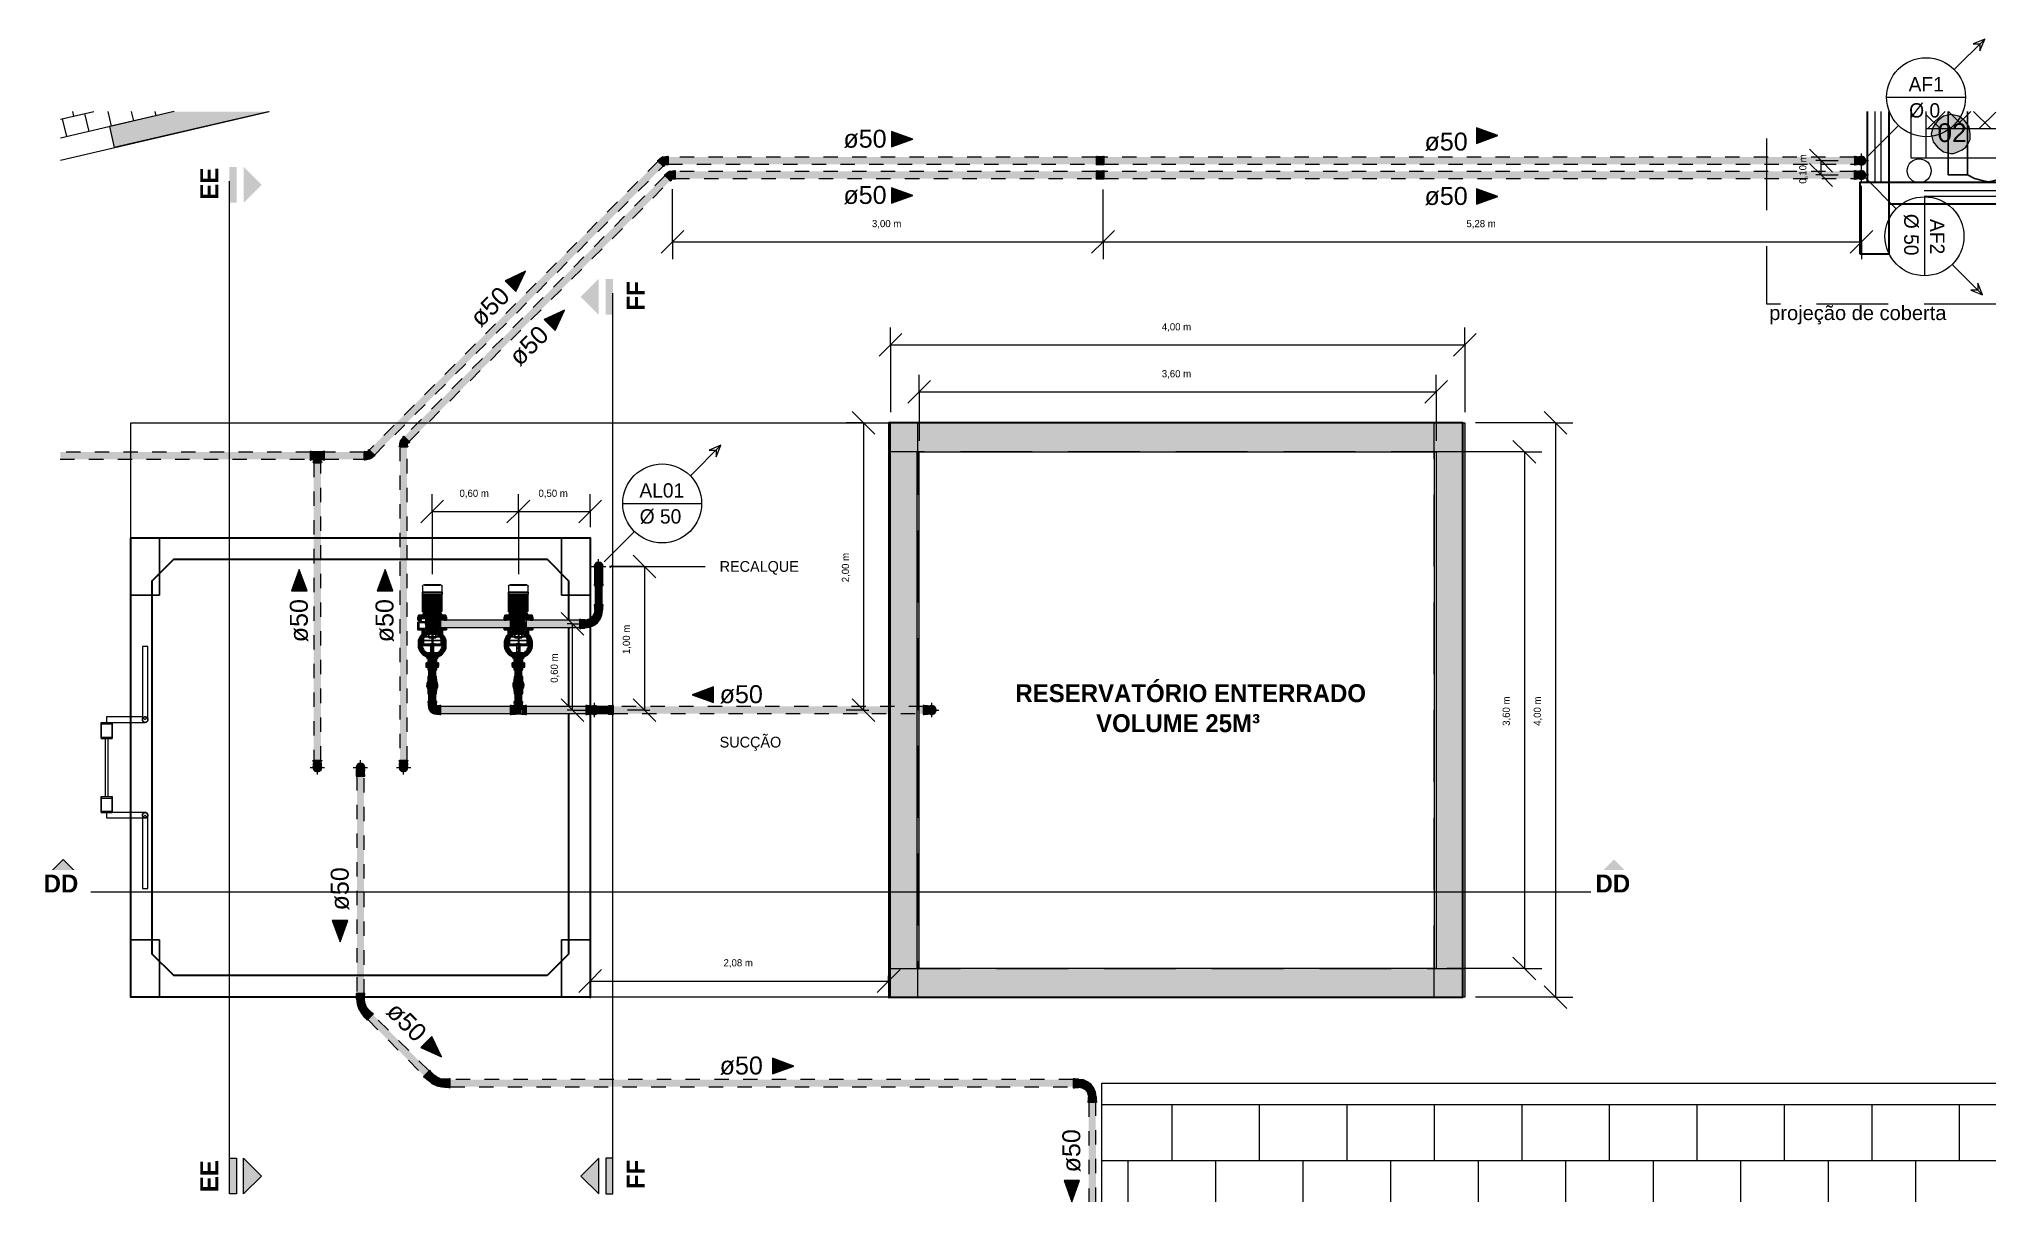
# Model space of a CAD drawing. Header units: metres. Extents: x 147 to 427, y -16 to 162.
# Drawn here: x 146.8 to 160.43, y 92.22 to 100.32 of the extents above; entities that cross this region are included whole.
import ezdxf

# ---------------------------------------------------------------- set-up
doc = ezdxf.new("R2010")
doc.units = ezdxf.units.M
doc.linetypes.add('Aligning Line', pattern=[0.012, 0.006, -0.006])
doc.linetypes.add('IMPORT-Dashed _3_', pattern=[0.75, 0.5, -0.25])
doc.layers.add('1053_ARQ_BASE_MATADOURO_dwg', color=7, linetype='Continuous', lineweight=5, true_color=0x767676)
doc.layers.add('A-FLOR', color=7, linetype='Continuous', lineweight=9, true_color=0x007f00)
for name, color, linetype, lineweight in [('A-ANNO-DIMS', 7, 'Continuous', 5), ('A-ANNO-DIMS-50', 7, 'Continuous', 5), ('A-ANNO-NOTE', 7, 'Continuous', 5), ('A-DETL', 7, 'Continuous', 5), ('A-DETL-GENF', 7, 'Continuous', 5), ('A-ESTRUTURA', 7, 'Continuous', 30), ('A-PAREDE', 7, 'Continuous', 30), ('A-PISO', 7, 'Continuous', 5), ('A-TEXTO1', 7, 'Continuous', 5), ('A-VISTA01', 7, 'Continuous', 20), ('A-WALL', 7, 'Continuous', 9), ('A_lay', 7, 'Continuous', 5), ('A_PROJEÇÃO', 7, 'IMPORT-Dashed _3_', 5), ('G-ANNO-SYMB', 7, 'Continuous', 5), ('G-ANNO-TEXT', 7, 'Continuous', 5), ('P-PIPE', 7, 'Continuous', 5), ('P-PIPE-CNTR', 7, 'Continuous', 5), ('P-PIPE-IDEN', 7, 'Continuous', 5), ('P-SANR-FIXT', 7, 'Continuous', 5), ('PDF_equip 1020', 7, 'Continuous', 5), ('PDF_EQUIPAMENTOS', 7, 'Continuous', 5), ('PDF_Text', 7, 'Continuous', 5), ('Q-SPCQ', 7, 'Continuous', 5), ('S-COLS', 7, 'Continuous', 5)]:
    doc.layers.add(name, color=color, linetype=linetype, lineweight=lineweight)
doc.styles.add('Arial', font='arial.ttf', dxfattribs={"height": 0.1})
doc.styles.add('Arial_1', font='arial.ttf', dxfattribs={"height": 0.1308})
doc.styles.add('Arial_25', font='arial.ttf', dxfattribs={"height": 0.125})
doc.styles.add('Century Gothic', font='GOTHIC.TTF', dxfattribs={"height": 0.05})
doc.styles.add('Century Gothic_1', font='GOTHIC.TTF', dxfattribs={"height": 0.075})
doc.styles.add('Century Gothic_2', font='GOTHIC.TTF', dxfattribs={"height": 0.1})
doc.styles.add('Century Gothic_B', font='GOTHICB.TTF', dxfattribs={"height": 0.125})
doc.dimstyles.new('Setores_1_mm', dxfattribs={"dimscale": 0.3048, "dimtxt": 0.052208, "dimasz": 0.520833, "dimexe": 0.393701, "dimexo": 0.246063, "dimgap": 0.287073, "dimtad": 1, "dimrnd": 0.01, "dimzin": 0, "dimdsep": 46, "dimtxsty": 'Century Gothic', "dimblk1": 'OBLIQUE', "dimblk2": 'OBLIQUE', "dimsah": 1, "dimcen": 0.09, "dimazin": 0, "dimtfac": 1, "dimtdec": 4, "dimtix": 1, "dimtmove": 0, "dimatfit": 3, "dimfxl": 1, "dimtvp": 1, "dimtolj": 1, "dimtzin": 0, "dimarcsym": 2})

msp = doc.modelspace()

# ---------------------------------------------------------------- texts
at = {"layer": 'A-ANNO-NOTE', "char_height": 0.1, "attachment_point": 1, "style": 'Century Gothic_2'}
for s, insert, width in [('AF1', (159.827, 100.052), 0.29662), ('Ø 0', (159.831, 99.87), 0.29262), ('AL01', (150.986, 97.222), 0.38882), ('Ø 50', (150.988, 97.041), 0.38882)]:
    msp.add_mtext(s, dxfattribs=dict(at, insert=insert, width=width))
at = {"layer": 'A-ANNO-NOTE', "char_height": 0.1, "attachment_point": 1, "rotation": 270, "style": 'Century Gothic_2'}
for s, insert, width in [('Ø 50', (159.896, 99.099), 0.38882), ('AF2', (160.077, 99.063), 0.29662)]:
    msp.add_mtext(s, dxfattribs=dict(at, insert=insert, width=width))
at = {"layer": 'G-ANNO-TEXT', "attachment_point": 1}
for s, insert, char_height, width, style in [('RECALQUE', (151.545, 96.68), 0.075, 0.6654, 'Century Gothic_1'), ('RESERVATÓRIO ENTERRADO', (153.605, 95.822), 0.125, 2.78586, 'Century Gothic_B'), ('VOLUME 25M³', (154.167, 95.613), 0.125, 1.427, 'Century Gothic_B'), ('SUCÇÃO', (151.545, 95.456), 0.075, 0.56118, 'Century Gothic_1')]:
    msp.add_mtext(s, dxfattribs=dict(at, insert=insert, char_height=char_height, width=width, style=style))
at = {"layer": 'P-PIPE-IDEN', "char_height": 0.125, "width": 0.36076, "attachment_point": 1, "style": 'Arial_25'}
for insert in [(152.407, 99.685), (156.455, 99.665), (152.407, 99.293), (156.455, 99.286), (151.545, 95.815), (151.545, 93.228)]:
    msp.add_mtext('ø50', dxfattribs=dict(at, insert=insert))
for insert, rotation in [((149.792, 98.391), 45), ((150.064, 98.12), 45), ((148.551, 96.114), 90), ((149.148, 96.114), 90), ((148.836, 94.246), 90), ((149.303, 93.621), 315), ((153.932, 92.421), 90)]:
    msp.add_mtext('ø50', dxfattribs=dict(at, insert=insert, rotation=rotation))

# ---------------------------------------------------------------- blocks, each defined once
blk = doc.blocks.new('Pilar retangular - 20 x 40 cm-4014565-RESERVATÓRIOS TÉRREO')
at = {"layer": 'A-DETL-GENF', "color": 253, "true_color": 0xaaaaaa}
for p, q in [((0.1, 0.2), (-0.1, 0.2)), ((-0.1, 0.2), (-0.1, -0.2)), ((0.1, -0.2), (0.1, 0.2)), ((-0.1, -0.2), (0.1, -0.2))]:
    blk.add_line(p, q, dxfattribs=at)
at = {"layer": 'S-COLS', "color": 253, "true_color": 0xacaaae}
for p, q in [((0.1, 0.2), (-0.1, 0.2)), ((-0.1, 0.2), (-0.1, -0.2)), ((0.1, -0.2), (0.1, 0.2)), ((-0.1, -0.2), (0.1, -0.2))]:
    blk.add_line(p, q, dxfattribs=at)
at = {"layer": 'S-COLS', "color": 253, "true_color": 0xadaab1}
for p, q in [((-0.1, -0.2), (-0.1, 0.2)), ((-0.1, 0.2), (0.1, 0.2)), ((0.1, 0.2), (0.1, -0.2)), ((0.1, -0.2), (-0.1, -0.2))]:
    blk.add_line(p, q, dxfattribs=at)
blk = doc.blocks.new('Escada de mão - Padrão-3987826-RESERVATÓRIOS TÉRREO')
at = {"layer": 'Q-SPCQ', "color": 254, "true_color": 0xeaeaea}
for p, q in [((-0.314, 0.306), (-0.304, 0.306)), ((-0.314, 0.23), (-0.314, 0.306)), ((-0.304, 0.306), (-0.203, 0.306)), ((-0.304, 0.306), (-0.304, 0.23)), ((-0.203, 0.306), (-0.203, 0.23)), ((0.202, 0.278), (-0.203, 0.278)), ((0.202, 0.306), (0.304, 0.306)), ((0.202, 0.306), (0.202, 0.23)), ((0.304, 0.306), (0.314, 0.306)), ((0.304, 0.23), (0.304, 0.306)), ((0.314, 0.306), (0.314, 0.23)), ((-0.352, 0.268), (-0.352, 0.019)), ((-0.333, 0.268), (-0.352, 0.268)), ((-0.314, 0.268), (-0.333, 0.268)), ((-0.314, 0), (-0.314, 0.23)), ((-0.304, 0.23), (-0.314, 0.23)), ((-0.203, 0.23), (-0.304, 0.23)), ((-0.203, 0.258), (0.202, 0.258)), ((0.304, 0.23), (0.202, 0.23)), ((0.314, 0.23), (0.304, 0.23)), ((0.333, 0.268), (0.314, 0.268)), ((0.314, 0.23), (0.314, 0)), ((0.352, 0.268), (0.333, 0.268)), ((0.352, 0.019), (0.352, 0.268)), ((-0.352, 0.019), (-0.843, 0.019)), ((-0.843, 0.019), (-0.843, -0.019)), ((0.843, 0.019), (0.352, 0.019)), ((0.843, -0.019), (0.843, 0.019)), ((-0.843, -0.019), (-0.333, -0.019)), ((0.333, -0.019), (0.843, -0.019))]:
    blk.add_line(p, q, dxfattribs=at)
at = {"layer": 'Q-SPCQ', "color": 7, "true_color": 0xeeeeee}
for p, q in [((-0.213, 0.306), (-0.314, 0.306)), ((-0.314, 0.306), (-0.314, 0.268)), ((-0.304, 0.306), (-0.304, 0.23)), ((-0.203, 0.306), (-0.213, 0.306)), ((-0.213, 0.306), (-0.213, 0.23)), ((-0.213, 0.306), (-0.213, 0.23)), ((-0.203, 0.306), (-0.203, 0.278)), ((-0.203, 0.278), (-0.203, 0.258)), ((0.202, 0.278), (-0.203, 0.278)), ((0.212, 0.306), (0.202, 0.306)), ((0.202, 0.306), (0.202, 0.278)), ((0.202, 0.258), (0.202, 0.278)), ((0.314, 0.306), (0.212, 0.306)), ((0.212, 0.306), (0.212, 0.23)), ((0.212, 0.306), (0.212, 0.23)), ((0.304, 0.306), (0.304, 0.23)), ((0.314, 0.306), (0.314, 0.268)), ((-0.352, 0.268), (-0.352, 0.019)), ((-0.314, 0.268), (-0.352, 0.268)), ((-0.333, 0.268), (-0.352, 0.268)), ((-0.314, 0.268), (-0.333, 0.268)), ((-0.314, 0.23), (-0.314, 0.268)), ((-0.314, 0), (-0.314, 0.23)), ((-0.314, 0.23), (-0.213, 0.23)), ((-0.213, 0.23), (-0.203, 0.23)), ((-0.203, 0.258), (-0.203, 0.23)), ((-0.203, 0.258), (0.202, 0.258)), ((0.202, 0.258), (0.202, 0.23)), ((0.202, 0.23), (0.212, 0.23)), ((0.212, 0.23), (0.314, 0.23)), ((0.314, 0.268), (0.314, 0.23)), ((0.352, 0.268), (0.314, 0.268)), ((0.333, 0.268), (0.314, 0.268)), ((0.314, 0.23), (0.314, 0)), ((0.338, 0.268), (0.333, 0.268)), ((0.343, 0.268), (0.338, 0.268)), ((0.347, 0.268), (0.343, 0.268)), ((0.352, 0.268), (0.347, 0.268)), ((0.352, 0.019), (0.352, 0.268)), ((-0.352, 0.019), (-0.843, 0.019)), ((-0.843, 0.019), (-0.843, -0.019)), ((-0.843, 0.019), (-0.843, -0.019)), ((0.843, 0.019), (0.352, 0.019)), ((0.843, -0.019), (0.843, 0.019)), ((0.843, -0.013), (0.843, 0.019)), ((-0.843, -0.019), (-0.333, -0.019)), ((0.333, -0.019), (0.843, -0.019)), ((0.843, -0.019), (0.843, -0.013))]:
    blk.add_line(p, q, dxfattribs=at)
at = {"layer": 'Q-SPCQ', "color": 7, "true_color": 0xf1f1f1}
for p, q in [((-0.203, 0.278), (-0.203, 0.277)), ((-0.203, 0.277), (-0.203, 0.258)), ((0.202, 0.278), (-0.203, 0.278)), ((-0.203, 0.278), (-0.203, 0.265)), ((0.202, 0.276), (0.202, 0.278)), ((0.202, 0.265), (0.202, 0.276)), ((0.202, 0.258), (0.202, 0.278)), ((-0.352, 0.268), (-0.352, 0.268)), ((-0.314, 0.268), (-0.352, 0.268)), ((-0.314, 0.23), (-0.314, 0.268)), ((-0.203, 0.265), (-0.203, 0.263)), ((-0.203, 0.263), (-0.203, 0.258)), ((-0.203, 0.258), (0.202, 0.258)), ((0.202, 0.258), (0.202, 0.265)), ((0.314, 0.268), (0.314, 0.23)), ((0.32, 0.268), (0.314, 0.268)), ((0.343, 0.268), (0.32, 0.268)), ((0.352, 0.268), (0.343, 0.268)), ((-0.843, 0.019), (-0.843, 0.005)), ((-0.843, 0.005), (-0.843, 0)), ((-0.843, 0), (-0.843, -0.019)), ((0.843, -0.019), (0.843, 0.019))]:
    blk.add_line(p, q, dxfattribs=at)
at = {"layer": 'Q-SPCQ', "color": 7, "true_color": 0xfbfbfb}
for p, q in [((-0.203, 0.277), (-0.203, 0.275)), ((-0.203, 0.275), (-0.203, 0.258)), ((0.202, 0.278), (-0.203, 0.278)), ((-0.203, 0.278), (-0.203, 0.27)), ((-0.203, 0.278), (-0.203, 0.258)), ((0.202, 0.278), (-0.203, 0.278)), ((-0.203, 0.278), (-0.203, 0.277)), ((-0.203, 0.278), (-0.203, 0.258)), ((0.202, 0.278), (-0.203, 0.278)), ((-0.203, 0.278), (-0.203, 0.277)), ((-0.203, 0.278), (-0.203, 0.277)), ((0.202, 0.278), (-0.203, 0.278)), ((-0.203, 0.278), (-0.203, 0.275)), ((-0.203, 0.278), (-0.203, 0.277)), ((0.202, 0.278), (-0.203, 0.278)), ((-0.203, 0.278), (-0.203, 0.277)), ((-0.203, 0.278), (-0.203, 0.277)), ((0.202, 0.278), (-0.203, 0.278)), ((-0.203, 0.278), (-0.203, 0.277)), ((-0.203, 0.278), (-0.203, 0.275)), ((-0.203, 0.278), (-0.203, 0.277)), ((-0.203, 0.278), (-0.203, 0.258)), ((-0.203, 0.278), (-0.203, 0.275)), ((-0.203, 0.277), (-0.203, 0.273)), ((-0.203, 0.277), (-0.203, 0.276)), ((-0.203, 0.277), (-0.203, 0.273)), ((-0.203, 0.277), (-0.203, 0.275)), ((-0.203, 0.277), (-0.203, 0.276)), ((-0.203, 0.277), (-0.203, 0.276)), ((-0.203, 0.277), (-0.203, 0.276)), ((-0.203, 0.277), (-0.203, 0.273)), ((-0.203, 0.276), (-0.203, 0.273)), ((-0.203, 0.276), (-0.203, 0.258)), ((-0.203, 0.276), (-0.203, 0.258)), ((-0.203, 0.276), (-0.203, 0.273)), ((-0.203, 0.275), (-0.203, 0.273)), ((-0.203, 0.275), (-0.203, 0.27)), ((-0.203, 0.275), (-0.203, 0.27)), ((-0.203, 0.275), (-0.203, 0.273)), ((-0.203, 0.273), (-0.203, 0.27)), ((-0.203, 0.273), (-0.203, 0.263)), ((-0.203, 0.273), (-0.203, 0.27)), ((-0.203, 0.273), (-0.203, 0.27)), ((-0.203, 0.273), (-0.203, 0.258)), ((-0.203, 0.273), (-0.203, 0.268)), ((-0.203, 0.273), (-0.203, 0.263)), ((0.202, 0.277), (0.202, 0.275)), ((0.202, 0.275), (0.202, 0.258)), ((0.202, 0.268), (0.202, 0.278)), ((0.202, 0.258), (0.202, 0.278)), ((0.202, 0.268), (0.202, 0.278)), ((0.202, 0.276), (0.202, 0.278)), ((0.202, 0.265), (0.202, 0.278)), ((0.202, 0.276), (0.202, 0.278)), ((0.202, 0.276), (0.202, 0.278)), ((0.202, 0.276), (0.202, 0.278)), ((0.202, 0.276), (0.202, 0.278)), ((0.202, 0.258), (0.202, 0.278)), ((0.202, 0.273), (0.202, 0.278)), ((0.202, 0.275), (0.202, 0.278)), ((0.202, 0.27), (0.202, 0.278)), ((0.202, 0.277), (0.202, 0.278)), ((0.202, 0.277), (0.202, 0.278)), ((0.202, 0.276), (0.202, 0.277)), ((0.202, 0.276), (0.202, 0.277)), ((0.202, 0.27), (0.202, 0.276)), ((0.202, 0.265), (0.202, 0.276)), ((0.202, 0.275), (0.202, 0.276)), ((0.202, 0.275), (0.202, 0.276)), ((0.202, 0.273), (0.202, 0.276)), ((0.202, 0.27), (0.202, 0.276)), ((0.202, 0.27), (0.202, 0.276)), ((0.202, 0.27), (0.202, 0.275)), ((0.202, 0.265), (0.202, 0.275)), ((0.202, 0.268), (0.202, 0.275)), ((0.202, 0.265), (0.202, 0.273)), ((0.202, 0.258), (0.202, 0.273)), ((-0.203, 0.27), (-0.203, 0.261)), ((-0.203, 0.27), (-0.203, 0.268)), ((-0.203, 0.27), (-0.203, 0.258)), ((-0.203, 0.27), (-0.203, 0.258)), ((-0.203, 0.27), (-0.203, 0.265)), ((-0.203, 0.27), (-0.203, 0.265)), ((-0.203, 0.268), (-0.203, 0.265)), ((-0.203, 0.268), (-0.203, 0.263)), ((-0.203, 0.265), (-0.203, 0.263)), ((-0.203, 0.265), (-0.203, 0.263)), ((-0.203, 0.265), (-0.203, 0.263)), ((-0.203, 0.263), (-0.203, 0.258)), ((-0.203, 0.263), (-0.203, 0.258)), ((-0.203, 0.263), (-0.203, 0.261)), ((-0.203, 0.263), (-0.203, 0.259)), ((-0.203, 0.263), (-0.203, 0.261)), ((-0.203, 0.263), (-0.203, 0.258)), ((-0.203, 0.261), (-0.203, 0.258)), ((-0.203, 0.261), (-0.203, 0.258)), ((-0.203, 0.261), (-0.203, 0.258)), ((-0.203, 0.259), (-0.203, 0.258)), ((-0.203, 0.258), (0.202, 0.258)), ((-0.203, 0.258), (0.202, 0.258)), ((-0.203, 0.258), (0.202, 0.258)), ((-0.203, 0.258), (0.202, 0.258)), ((-0.203, 0.258), (-0.203, 0.258)), ((-0.203, 0.258), (0.202, 0.258)), ((-0.203, 0.258), (0.202, 0.258)), ((-0.203, 0.258), (-0.203, 0.258)), ((-0.203, 0.258), (-0.203, 0.258)), ((0.202, 0.258), (0.202, 0.27)), ((0.202, 0.265), (0.202, 0.27)), ((0.202, 0.258), (0.202, 0.27)), ((0.202, 0.261), (0.202, 0.27)), ((0.202, 0.265), (0.202, 0.27)), ((0.202, 0.265), (0.202, 0.268)), ((0.202, 0.258), (0.202, 0.268)), ((0.202, 0.263), (0.202, 0.268)), ((0.202, 0.259), (0.202, 0.265)), ((0.202, 0.258), (0.202, 0.265)), ((0.202, 0.263), (0.202, 0.265)), ((0.202, 0.261), (0.202, 0.265)), ((0.202, 0.263), (0.202, 0.265)), ((0.202, 0.258), (0.202, 0.265)), ((0.202, 0.263), (0.202, 0.265)), ((0.202, 0.258), (0.202, 0.263)), ((0.202, 0.261), (0.202, 0.263)), ((0.202, 0.261), (0.202, 0.263)), ((0.202, 0.261), (0.202, 0.263)), ((0.202, 0.258), (0.202, 0.261)), ((0.202, 0.258), (0.202, 0.261)), ((0.202, 0.259), (0.202, 0.261)), ((0.202, 0.259), (0.202, 0.261)), ((0.202, 0.258), (0.202, 0.261)), ((0.202, 0.258), (0.202, 0.259)), ((0.202, 0.258), (0.202, 0.259)), ((0.202, 0.258), (0.202, 0.259)), ((0.202, 0.258), (0.202, 0.258)), ((0.202, 0.258), (0.202, 0.258)), ((0.202, 0.258), (0.202, 0.258)), ((0.202, 0.258), (0.202, 0.258)), ((0.202, 0.258), (0.202, 0.258))]:
    blk.add_line(p, q, dxfattribs=at)
at = {"layer": 'Q-SPCQ', "color": 7, "true_color": 0xfafafa}
for p, q in [((0.202, 0.278), (-0.203, 0.278)), ((-0.203, 0.278), (-0.203, 0.277)), ((-0.203, 0.278), (-0.203, 0.277)), ((-0.203, 0.277), (-0.203, 0.258)), ((-0.203, 0.277), (-0.203, 0.276)), ((-0.203, 0.276), (-0.203, 0.27)), ((0.202, 0.277), (0.202, 0.278)), ((0.202, 0.277), (0.202, 0.278)), ((0.202, 0.275), (0.202, 0.277)), ((0.202, 0.275), (0.202, 0.277)), ((0.202, 0.27), (0.202, 0.275)), ((0.202, 0.273), (0.202, 0.275)), ((0.202, 0.265), (0.202, 0.273)), ((-0.203, 0.27), (-0.203, 0.265)), ((-0.203, 0.265), (-0.203, 0.263)), ((-0.203, 0.263), (-0.203, 0.258)), ((-0.203, 0.258), (0.202, 0.258)), ((0.202, 0.268), (0.202, 0.27)), ((0.202, 0.259), (0.202, 0.268)), ((0.202, 0.261), (0.202, 0.265)), ((0.202, 0.258), (0.202, 0.261)), ((0.202, 0.258), (0.202, 0.259)), ((0.202, 0.258), (0.202, 0.258))]:
    blk.add_line(p, q, dxfattribs=at)
at = {"layer": 'Q-SPCQ', "color": 7, "true_color": 0xf9f9f9}
for p, q in [((0.202, 0.278), (-0.203, 0.278)), ((-0.203, 0.278), (-0.203, 0.27)), ((-0.203, 0.278), (-0.203, 0.277)), ((-0.203, 0.277), (-0.203, 0.258)), ((0.202, 0.275), (0.202, 0.278)), ((0.202, 0.276), (0.202, 0.278)), ((0.202, 0.275), (0.202, 0.276)), ((0.202, 0.268), (0.202, 0.275)), ((0.202, 0.273), (0.202, 0.275)), ((0.202, 0.268), (0.202, 0.273)), ((-0.203, 0.27), (-0.203, 0.268)), ((-0.203, 0.268), (-0.203, 0.263)), ((-0.203, 0.263), (-0.203, 0.258)), ((-0.203, 0.258), (0.202, 0.258)), ((0.202, 0.263), (0.202, 0.268)), ((0.202, 0.258), (0.202, 0.268)), ((0.202, 0.261), (0.202, 0.263)), ((0.202, 0.259), (0.202, 0.261)), ((0.202, 0.258), (0.202, 0.259))]:
    blk.add_line(p, q, dxfattribs=at)
at = {"layer": 'Q-SPCQ', "color": 7, "true_color": 0xf8f8f8}
for p, q in [((0.202, 0.278), (-0.203, 0.278)), ((-0.203, 0.278), (-0.203, 0.258)), ((-0.203, 0.278), (-0.203, 0.265)), ((0.202, 0.268), (0.202, 0.278)), ((0.202, 0.258), (0.202, 0.278)), ((-0.203, 0.265), (-0.203, 0.258)), ((-0.203, 0.258), (0.202, 0.258)), ((0.202, 0.265), (0.202, 0.268)), ((0.202, 0.259), (0.202, 0.265)), ((0.202, 0.258), (0.202, 0.259))]:
    blk.add_line(p, q, dxfattribs=at)
at = {"layer": 'Q-SPCQ', "color": 7, "true_color": 0xf7f7f7}
for p, q in [((0.202, 0.278), (-0.203, 0.278)), ((-0.203, 0.278), (-0.203, 0.275)), ((-0.203, 0.278), (-0.203, 0.27)), ((-0.203, 0.275), (-0.203, 0.273)), ((-0.203, 0.273), (-0.203, 0.27)), ((0.202, 0.277), (0.202, 0.278)), ((0.202, 0.273), (0.202, 0.278)), ((0.202, 0.27), (0.202, 0.277)), ((0.202, 0.258), (0.202, 0.273)), ((-0.203, 0.27), (-0.203, 0.268)), ((-0.203, 0.27), (-0.203, 0.261)), ((-0.203, 0.268), (-0.203, 0.258)), ((-0.203, 0.261), (-0.203, 0.258)), ((-0.203, 0.258), (0.202, 0.258)), ((-0.203, 0.258), (-0.203, 0.258)), ((0.202, 0.258), (0.202, 0.27)), ((0.202, 0.258), (0.202, 0.258))]:
    blk.add_line(p, q, dxfattribs=at)
at = {"layer": 'Q-SPCQ', "color": 7, "true_color": 0xf5f5f5}
for p, q in [((0.202, 0.278), (-0.203, 0.278)), ((-0.203, 0.278), (-0.203, 0.258)), ((-0.203, 0.278), (-0.203, 0.277)), ((-0.203, 0.277), (-0.203, 0.275)), ((-0.203, 0.275), (-0.203, 0.27)), ((0.202, 0.277), (0.202, 0.278)), ((0.202, 0.276), (0.202, 0.278)), ((0.202, 0.27), (0.202, 0.277)), ((0.202, 0.273), (0.202, 0.276)), ((0.202, 0.27), (0.202, 0.273)), ((-0.203, 0.27), (-0.203, 0.268)), ((-0.203, 0.268), (-0.203, 0.258)), ((-0.203, 0.258), (0.202, 0.258)), ((0.202, 0.258), (0.202, 0.27)), ((0.202, 0.268), (0.202, 0.27)), ((0.202, 0.263), (0.202, 0.268)), ((0.202, 0.261), (0.202, 0.263)), ((0.202, 0.258), (0.202, 0.261))]:
    blk.add_line(p, q, dxfattribs=at)
at = {"layer": 'Q-SPCQ', "color": 7, "true_color": 0xf3f3f3}
for p, q in [((0.202, 0.278), (-0.203, 0.278)), ((-0.203, 0.278), (-0.203, 0.277)), ((-0.203, 0.278), (-0.203, 0.265)), ((-0.203, 0.277), (-0.203, 0.276)), ((-0.203, 0.276), (-0.203, 0.275)), ((-0.203, 0.275), (-0.203, 0.273)), ((-0.203, 0.273), (-0.203, 0.258)), ((0.202, 0.268), (0.202, 0.278)), ((0.202, 0.259), (0.202, 0.278)), ((-0.314, 0.268), (-0.314, 0.23)), ((-0.203, 0.265), (-0.203, 0.263)), ((-0.203, 0.263), (-0.203, 0.261)), ((-0.203, 0.261), (-0.203, 0.258)), ((-0.203, 0.258), (0.202, 0.258)), ((0.202, 0.258), (0.202, 0.268)), ((0.202, 0.258), (0.202, 0.259)), ((0.202, 0.258), (0.202, 0.258)), ((0.314, 0.268), (0.314, 0.23))]:
    blk.add_line(p, q, dxfattribs=at)
at = {"layer": 'Q-SPCQ', "color": 7, "true_color": 0xf1f1f1}
for centre, radius, start, end in [((-0.333, 0), 0.0191, 157.6024, 165), ((-0.333, 0), 0.019, 170.1456, 182.195), ((-0.333, 0), 0.0191, 150.01, 157.2981), ((-0.333, 0), 0.0191, 145.6789, 150), ((-0.333, 0), 0.0191, 124.5673, 145.5307), ((-0.333, 0), 0.019, 121.2694, 124.2802), ((-0.333, 0), 0.0191, 112.8417, 120), ((-0.333, 0), 0.0191, 106.1349, 112.2543), ((-0.333, 0), 0.019, 101.3421, 105), ((-0.333, 0), 0.0191, 90, 100.4939), ((-0.333, 0), 0.0191, 75, 88.9352), ((-0.333, 0), 0.0191, 61.7533, 74.487), ((-0.333, 0), 0.0191, 42.0484, 45), ((-0.333, 0), 0.0191, 27.261, 30), ((-0.333, 0), 0.0191, 15.5518, 17.5045), ((0.333, 0), 0.019, 162.4955, 164.4482), ((0.333, 0), 0.0191, 150, 152.739), ((0.333, 0), 0.019, 135, 137.9516), ((0.333, 0), 0.0191, 105.513, 118.2467), ((0.333, 0), 0.019, 91.0648, 105), ((0.333, 0), 0.0191, 79.5061, 90), ((0.333, 0), 0.0191, 75, 78.6579), ((0.333, 0), 0.0191, 67.7457, 73.8651), ((0.333, 0), 0.019, 60, 67.1583), ((0.333, 0), 0.0191, 55.7198, 58.7306), ((0.333, 0), 0.019, 45, 55.4327), ((0.333, 0), 0.019, 24.1224, 30), ((0.333, 0), 0.019, 11.2374, 15), ((0.333, 0), 0.019, 6.8106, 10.7954), ((-0.333, 0), 0.0191, 188.2733, 190.4823), ((-0.333, 0), 0.019, 190.9278, 198.4193), ((-0.333, 0), 0.0191, 205.2703, 213.2195), ((-0.333, 0), 0.019, 221.1332, 228.0953), ((-0.333, 0), 0.019, 240, 242.2021), ((-0.333, 0), 0.0191, 252.7289, 255), ((0.333, 0), 0.019, 311.6335, 315), ((0.333, 0), 0.019, 330.7189, 337.9503), ((0.333, 0), 0.0191, 338.2631, 345), ((0.333, 0), 0.019, 349.5177, 0), ((0.333, 0), 0.019, 345.5736, 349.0722)]:
    blk.add_arc(centre, radius, start, end, dxfattribs=at)
at = {"layer": 'Q-SPCQ', "color": 7, "true_color": 0xeeeeee}
for centre, radius, start, end in [((-0.333, 0), 0.019, 165.7843, 168.7626), ((-0.333, 0), 0.019, 270, 13.4199), ((-0.333, 0), 0.0191, 46.4529, 59.9186), ((-0.333, 0), 0.0191, 31.6885, 42.0484), ((-0.333, 0), 0.0191, 17.5045, 27.261), ((0.333, 0), 0.019, 166.5801, 180), ((0.333, 0), 0.019, 152.739, 162.4955), ((0.333, 0), 0.019, 137.9516, 148.3115), ((0.333, 0), 0.019, 120.0814, 133.5471), ((0.333, 0), 0.0191, 34.4693, 45), ((0.333, 0), 0.019, 30.7677, 34.3211), ((0.333, 0), 0.019, 15.9798, 22.3976), ((0.333, 0), 0.019, 0.664, 6.8106), ((-0.333, 0), 0.0191, 182.195, 188.2733), ((-0.333, 0), 0.019, 198.4193, 201.7369), ((-0.333, 0), 0.0191, 202.0497, 205.2703), ((-0.333, 0), 0.019, 213.6615, 221.1332), ((-0.333, 0), 0.019, 228.0953, 235.9898), ((-0.333, 0), 0.0191, 242.5977, 246.9918), ((-0.333, 0), 0.0191, 247.3051, 251.442), ((-0.333, 0), 0.019, 256.642, 258.5809), ((-0.333, 0), 0.0191, 258.6961, 270), ((0.333, 0), 0.0191, 180, 210), ((0.333, 0), 0.0191, 210, 270), ((0.333, 0), 0.0191, 270, 283.358), ((0.333, 0), 0.0191, 287.6031, 297.2495), ((0.333, 0), 0.0191, 301.8738, 310.1086), ((0.333, 0), 0.019, 315.963, 326.6172), ((0.333, 0), 0.019, 326.7805, 330)]:
    blk.add_arc(centre, radius, start, end, dxfattribs=at)
at = {"layer": 'Q-SPCQ', "color": 7, "true_color": 0xf3f3f3}
for radius, start, end in [(0.0191, 285, 287.2711), (0.019, 297.4023, 300)]:
    blk.add_arc((0.333, 0), radius, start, end, dxfattribs=at)
at = {"layer": 'Q-SPCQ', "color": 7, "true_color": 0xf5f5f5}
for points in [[(-0.352, 0.019), (-0.352, 0.019), (-0.352, 0.019), (-0.352, 0.019)], [(0.352, 0.019), (0.352, 0.019), (0.352, 0.019), (0.352, 0.019)]]:
    blk.add_open_spline(points, degree=3, dxfattribs=at)
at = {"layer": 'Q-SPCQ', "color": 7, "true_color": 0xf1f1f1}
for points in [[(-0.352, 0.019), (-0.352, 0.019), (-0.352, 0.019), (-0.352, 0.019)], [(-0.32, 0.014), (-0.32, 0.014), (-0.321, 0.015), (-0.322, 0.015), (-0.323, 0.016), (-0.323, 0.016), (-0.324, 0.016)], [(-0.314, 0.004), (-0.315, 0.004), (-0.315, 0.004), (-0.315, 0.005)], [(-0.314, 0), (-0.314, 0.001), (-0.314, 0.002), (-0.314, 0.004)], [(0.324, 0.016), (0.323, 0.016), (0.323, 0.016), (0.322, 0.015), (0.321, 0.015), (0.32, 0.014), (0.32, 0.014)], [(0.352, 0.019), (0.352, 0.019), (0.352, 0.019), (0.352, 0.019)], [(-0.349, -0.01), (-0.349, -0.011), (-0.349, -0.011), (-0.348, -0.011)], [(-0.342, -0.017), (-0.342, -0.017), (-0.342, -0.017), (-0.341, -0.017)], [(-0.337, -0.019), (-0.338, -0.018), (-0.339, -0.018), (-0.34, -0.018)], [(-0.337, -0.019), (-0.338, -0.019), (-0.338, -0.018), (-0.338, -0.018)], [(-0.337, -0.019), (-0.336, -0.019), (-0.334, -0.019), (-0.333, -0.019)], [(-0.333, -0.019), (-0.334, -0.019), (-0.336, -0.019), (-0.337, -0.019)], [(0.333, -0.019), (0.334, -0.019), (0.336, -0.019), (0.337, -0.019)], [(0.337, -0.019), (0.337, -0.019), (0.337, -0.019), (0.338, -0.019)], [(0.339, -0.018), (0.339, -0.018), (0.338, -0.018), (0.338, -0.018)], [(0.339, -0.018), (0.339, -0.018), (0.338, -0.018), (0.338, -0.018)], [(0.339, -0.018), (0.339, -0.018), (0.34, -0.018), (0.34, -0.018)], [(0.34, -0.018), (0.341, -0.017), (0.341, -0.017), (0.342, -0.017)], [(0.35, -0.009), (0.35, -0.009), (0.35, -0.008), (0.351, -0.008), (0.351, -0.007)]]:
    blk.add_open_spline(points, degree=3, dxfattribs=at)
for points, knots in [([(-0.352, 0.018), (-0.352, 0.018), (-0.352, 0.019), (-0.352, 0.019), (-0.352, 0.019), (-0.352, 0.019)], [0.6907402, 0.6907402, 0.6907402, 0.6907402, 0.75, 0.8333333, 1, 1, 1, 1]), ([(-0.347, 0.014), (-0.348, 0.014), (-0.349, 0.015), (-0.35, 0.016), (-0.35, 0.017), (-0.351, 0.017), (-0.351, 0.018), (-0.351, 0.018), (-0.351, 0.018), (-0.352, 0.018)], [0.0399087, 0.0399087, 0.0399087, 0.0399087, 0.25, 0.375, 0.4375, 0.5, 0.5625, 0.625, 0.6943406, 0.6943406, 0.6943406, 0.6943406]), ([(-0.351, 0.007), (-0.351, 0.007), (-0.351, 0.007), (-0.351, 0.006), (-0.352, 0.005), (-0.352, 0.004), (-0.352, 0.004)], [0.16210106, 0.16210106, 0.16210106, 0.16210106, 0.16666667, 0.19444444, 0.22222222, 0.23687746, 0.23687746, 0.23687746, 0.23687746]), ([(-0.352, 0.004), (-0.352, 0.003), (-0.352, 0.001), (-0.352, -0.001), (-0.352, -0.003), (-0.352, -0.004)], [0.2396791, 0.2396791, 0.2396791, 0.2396791, 0.2777778, 0.3333333, 0.3759902, 0.3759902, 0.3759902, 0.3759902]), ([(-0.35, 0.017), (-0.35, 0.017), (-0.35, 0.017), (-0.351, 0.018), (-0.351, 0.018), (-0.351, 0.018)], [0.3641023, 0.3641023, 0.3641023, 0.3641023, 0.5, 0.5833333, 0.6666667, 0.6666667, 0.6666667, 0.6666667]), ([(-0.349, 0.011), (-0.349, 0.011), (-0.349, 0.01), (-0.35, 0.01), (-0.35, 0.008), (-0.351, 0.008), (-0.351, 0.007)], [0.07904178, 0.07904178, 0.07904178, 0.07904178, 0.08333333, 0.11111111, 0.13888889, 0.16006399, 0.16006399, 0.16006399, 0.16006399]), ([(-0.347, 0.014), (-0.347, 0.014), (-0.348, 0.015), (-0.349, 0.016), (-0.349, 0.016)], [0.0411024, 0.0411024, 0.0411024, 0.0411024, 0.1666667, 0.3333333, 0.3333333, 0.3333333, 0.3333333]), ([(-0.347, 0.013), (-0.347, 0.013), (-0.348, 0.012), (-0.349, 0.011), (-0.349, 0.011)], [0, 0, 0, 0, 0.05555556, 0.07794534, 0.07794534, 0.07794534, 0.07794534]), ([(-0.344, 0.016), (-0.344, 0.015), (-0.345, 0.015), (-0.346, 0.014), (-0.347, 0.013)], [0.7467719, 0.7467719, 0.7467719, 0.7467719, 0.8333333, 1, 1, 1, 1]), ([(-0.341, 0.018), (-0.341, 0.018), (-0.342, 0.017), (-0.343, 0.017), (-0.344, 0.016), (-0.344, 0.016)], [0.4828189, 0.4828189, 0.4828189, 0.4828189, 0.5, 0.6666667, 0.7397379, 0.7397379, 0.7397379, 0.7397379]), ([(-0.337, 0.019), (-0.337, 0.019), (-0.338, 0.019), (-0.338, 0.018), (-0.34, 0.018), (-0.34, 0.018), (-0.34, 0.018)], [0.2354348, 0.2354348, 0.2354348, 0.2354348, 0.25, 0.3333333, 0.4166667, 0.4697234, 0.4697234, 0.4697234, 0.4697234]), ([(-0.333, 0.019), (-0.334, 0.019), (-0.335, 0.019), (-0.336, 0.019), (-0.337, 0.019)], [0, 0, 0, 0, 0.1666667, 0.2178681, 0.2178681, 0.2178681, 0.2178681]), ([(-0.328, 0.018), (-0.329, 0.018), (-0.329, 0.019), (-0.331, 0.019), (-0.332, 0.019), (-0.333, 0.019)], [0.8615549, 0.8615549, 0.8615549, 0.8615549, 0.8928571, 0.9285714, 0.9901726, 0.9901726, 0.9901726, 0.9901726]), ([(-0.324, 0.017), (-0.324, 0.017), (-0.325, 0.017), (-0.326, 0.018), (-0.327, 0.018), (-0.328, 0.018), (-0.328, 0.018)], [0.7321772, 0.7321772, 0.7321772, 0.7321772, 0.75, 0.7857143, 0.8214286, 0.8571429, 0.8571429, 0.8571429, 0.8571429]), ([(-0.317, 0.01), (-0.317, 0.01), (-0.317, 0.011), (-0.318, 0.011), (-0.319, 0.012), (-0.319, 0.013), (-0.32, 0.013), (-0.32, 0.013)], [0.3928571, 0.3928571, 0.3928571, 0.3928571, 0.4285714, 0.4642857, 0.5, 0.5357143, 0.5522411, 0.5522411, 0.5522411, 0.5522411]), ([(-0.315, 0.005), (-0.315, 0.006), (-0.315, 0.007), (-0.316, 0.009), (-0.316, 0.009), (-0.317, 0.009)], [0.1910682, 0.1910682, 0.1910682, 0.1910682, 0.2857143, 0.3571429, 0.3727917, 0.3727917, 0.3727917, 0.3727917]), ([(0.315, 0.005), (0.315, 0.004), (0.314, 0.003), (0.314, 0.001), (0.314, 0)], [0.8180062, 0.8180062, 0.8180062, 0.8180062, 0.8571429, 1, 1, 1, 1]), ([(0.317, 0.009), (0.316, 0.009), (0.316, 0.009), (0.315, 0.007), (0.315, 0.006), (0.315, 0.005)], [0.6272083, 0.6272083, 0.6272083, 0.6272083, 0.6428571, 0.7142857, 0.8089318, 0.8089318, 0.8089318, 0.8089318]), ([(0.32, 0.013), (0.32, 0.013), (0.319, 0.013), (0.318, 0.012), (0.318, 0.011), (0.317, 0.01), (0.317, 0.01)], [0.4477589, 0.4477589, 0.4477589, 0.4477589, 0.4642857, 0.5, 0.5714286, 0.6071429, 0.6071429, 0.6071429, 0.6071429]), ([(0.328, 0.018), (0.328, 0.018), (0.327, 0.018), (0.326, 0.018), (0.325, 0.017), (0.324, 0.017), (0.324, 0.017)], [0.1428571, 0.1428571, 0.1428571, 0.1428571, 0.1785714, 0.2142857, 0.25, 0.2678228, 0.2678228, 0.2678228, 0.2678228]), ([(0.333, 0.019), (0.332, 0.019), (0.331, 0.019), (0.329, 0.019), (0.329, 0.018), (0.328, 0.018)], [0.0098274, 0.0098274, 0.0098274, 0.0098274, 0.0714286, 0.1071429, 0.1384451, 0.1384451, 0.1384451, 0.1384451]), ([(0.337, 0.019), (0.336, 0.019), (0.335, 0.019), (0.334, 0.019), (0.333, 0.019)], [0.7821319, 0.7821319, 0.7821319, 0.7821319, 0.8333333, 1, 1, 1, 1]), ([(0.34, 0.018), (0.34, 0.018), (0.34, 0.018), (0.338, 0.018), (0.338, 0.019), (0.337, 0.019), (0.337, 0.019)], [0.5302766, 0.5302766, 0.5302766, 0.5302766, 0.5833333, 0.6666667, 0.75, 0.7645652, 0.7645652, 0.7645652, 0.7645652]), ([(0.344, 0.016), (0.344, 0.016), (0.343, 0.017), (0.342, 0.017), (0.341, 0.018), (0.341, 0.018)], [0.2602621, 0.2602621, 0.2602621, 0.2602621, 0.3333333, 0.5, 0.5171811, 0.5171811, 0.5171811, 0.5171811]), ([(0.347, 0.013), (0.346, 0.014), (0.345, 0.015), (0.344, 0.015), (0.344, 0.016)], [0, 0, 0, 0, 0.1666667, 0.2532281, 0.2532281, 0.2532281, 0.2532281]), ([(0.347, 0.014), (0.348, 0.014), (0.349, 0.015), (0.35, 0.016), (0.35, 0.017), (0.351, 0.017), (0.351, 0.018), (0.351, 0.018), (0.351, 0.018), (0.352, 0.018)], [0.0399087, 0.0399087, 0.0399087, 0.0399087, 0.25, 0.375, 0.4375, 0.5, 0.5625, 0.625, 0.6943406, 0.6943406, 0.6943406, 0.6943406]), ([(0.349, 0.016), (0.349, 0.016), (0.348, 0.015), (0.347, 0.014), (0.347, 0.014)], [0.6666667, 0.6666667, 0.6666667, 0.6666667, 0.8333333, 0.9588976, 0.9588976, 0.9588976, 0.9588976]), ([(0.349, 0.011), (0.349, 0.011), (0.348, 0.012), (0.347, 0.013), (0.347, 0.013)], [0.92098468, 0.92098468, 0.92098468, 0.92098468, 0.95, 1, 1, 1, 1]), ([(0.351, 0.007), (0.351, 0.008), (0.35, 0.008), (0.35, 0.01), (0.349, 0.01), (0.349, 0.011)], [0.83957716, 0.83957716, 0.83957716, 0.83957716, 0.85, 0.9, 0.91985946, 0.91985946, 0.91985946, 0.91985946]), ([(0.351, 0.018), (0.351, 0.018), (0.351, 0.018), (0.35, 0.017), (0.35, 0.017), (0.35, 0.017)], [0.3333333, 0.3333333, 0.3333333, 0.3333333, 0.4166667, 0.5, 0.6358977, 0.6358977, 0.6358977, 0.6358977]), ([(0.352, 0.004), (0.352, 0.004), (0.351, 0.005), (0.351, 0.007), (0.351, 0.007), (0.351, 0.007)], [0.76392947, 0.76392947, 0.76392947, 0.76392947, 0.8, 0.825, 0.83746869, 0.83746869, 0.83746869, 0.83746869]), ([(0.352, 0.019), (0.352, 0.019), (0.352, 0.019), (0.352, 0.019), (0.352, 0.018), (0.352, 0.018)], [0, 0, 0, 0, 0.1666667, 0.25, 0.3092598, 0.3092598, 0.3092598, 0.3092598]), ([(0.352, 0), (0.352, 0.001), (0.352, 0.002), (0.352, 0.003), (0.352, 0.004)], [0.7, 0.7, 0.7, 0.7, 0.75, 0.76109369, 0.76109369, 0.76109369, 0.76109369]), ([(-0.352, -0.004), (-0.352, -0.004), (-0.352, -0.004), (-0.351, -0.006), (-0.351, -0.006), (-0.351, -0.007)], [0.37890639, 0.37890639, 0.37890639, 0.37890639, 0.38888889, 0.41666667, 0.44444444, 0.44444444, 0.44444444, 0.44444444]), ([(-0.351, -0.007), (-0.351, -0.007), (-0.35, -0.008), (-0.35, -0.009), (-0.349, -0.01), (-0.349, -0.01)], [0.44985926, 0.44985926, 0.44985926, 0.44985926, 0.47222222, 0.5, 0.52777778, 0.52777778, 0.52777778, 0.52777778]), ([(-0.348, -0.011), (-0.348, -0.012), (-0.348, -0.012), (-0.347, -0.013), (-0.346, -0.014), (-0.346, -0.014), (-0.346, -0.014)], [0.55555556, 0.55555556, 0.55555556, 0.55555556, 0.58333333, 0.61111111, 0.63888889, 0.64643014, 0.64643014, 0.64643014, 0.64643014]), ([(-0.345, -0.015), (-0.345, -0.015), (-0.345, -0.015), (-0.345, -0.015), (-0.344, -0.015)], [0.66666667, 0.66666667, 0.66666667, 0.66666667, 0.68055556, 0.68398516, 0.68398516, 0.68398516, 0.68398516]), ([(-0.344, -0.016), (-0.344, -0.016), (-0.345, -0.015), (-0.345, -0.015), (-0.345, -0.015)], [0.3, 0.3, 0.3, 0.3, 0.325, 0.33429546, 0.33429546, 0.33429546, 0.33429546]), ([(-0.344, -0.015), (-0.344, -0.015), (-0.344, -0.016), (-0.343, -0.016), (-0.343, -0.017), (-0.342, -0.017)], [0.68763029, 0.68763029, 0.68763029, 0.68763029, 0.69444444, 0.72222222, 0.75, 0.75, 0.75, 0.75]), ([(-0.34, -0.018), (-0.341, -0.017), (-0.342, -0.017), (-0.343, -0.016), (-0.343, -0.016), (-0.344, -0.016)], [0.2, 0.2, 0.2, 0.2, 0.25, 0.275, 0.28809788, 0.28809788, 0.28809788, 0.28809788]), ([(-0.34, -0.018), (-0.34, -0.018), (-0.34, -0.018), (-0.339, -0.018), (-0.339, -0.018), (-0.338, -0.018)], [0.80069514, 0.80069514, 0.80069514, 0.80069514, 0.80555556, 0.83333333, 0.86266673, 0.86266673, 0.86266673, 0.86266673]), ([(0.343, -0.016), (0.343, -0.017), (0.342, -0.017), (0.342, -0.017), (0.342, -0.017)], [0.73734689, 0.73734689, 0.73734689, 0.73734689, 0.75, 0.76093858, 0.76093858, 0.76093858, 0.76093858]), ([(0.343, -0.016), (0.343, -0.017), (0.342, -0.017), (0.342, -0.017), (0.342, -0.017)], [0.73734689, 0.73734689, 0.73734689, 0.73734689, 0.75, 0.76093858, 0.76093858, 0.76093858, 0.76093858]), ([(0.344, -0.016), (0.344, -0.016), (0.345, -0.015), (0.345, -0.015), (0.345, -0.015)], [0.3, 0.3, 0.3, 0.3, 0.325, 0.33429546, 0.33429546, 0.33429546, 0.33429546]), ([(0.345, -0.015), (0.345, -0.015), (0.346, -0.014), (0.346, -0.014), (0.347, -0.014), (0.347, -0.013)], [0.34389253, 0.34389253, 0.34389253, 0.34389253, 0.35, 0.375, 0.38306188, 0.38306188, 0.38306188, 0.38306188]), ([(0.347, -0.013), (0.347, -0.013), (0.348, -0.012), (0.348, -0.011), (0.349, -0.011), (0.349, -0.011)], [0.4, 0.4, 0.4, 0.4, 0.425, 0.45, 0.46964234, 0.46964234, 0.46964234, 0.46964234]), ([(0.349, -0.01), (0.349, -0.01), (0.349, -0.01), (0.35, -0.01), (0.35, -0.009)], [0.47081736, 0.47081736, 0.47081736, 0.47081736, 0.475, 0.5, 0.5, 0.5, 0.5]), ([(0.351, -0.007), (0.351, -0.007), (0.351, -0.006), (0.352, -0.005), (0.352, -0.004), (0.352, -0.004)], [0.55, 0.55, 0.55, 0.55, 0.575, 0.6, 0.62225021, 0.62225021, 0.62225021, 0.62225021]), ([(0.352, -0.003), (0.352, -0.003), (0.352, -0.002), (0.352, -0.001), (0.352, 0)], [0.62508396, 0.62508396, 0.62508396, 0.62508396, 0.65, 0.69174959, 0.69174959, 0.69174959, 0.69174959])]:
    blk.add_open_spline(points, degree=3, knots=knots, dxfattribs=at)
at = {"layer": 'Q-SPCQ', "color": 254, "true_color": 0xeaeaea}
for points, knots in [([(-0.352, 0.019), (-0.352, 0.019), (-0.352, 0.019), (-0.352, 0.019), (-0.352, 0.018), (-0.351, 0.018), (-0.351, 0.018), (-0.35, 0.017), (-0.35, 0.016), (-0.349, 0.016), (-0.348, 0.015), (-0.348, 0.015), (-0.347, 0.014), (-0.346, 0.013), (-0.345, 0.012), (-0.344, 0.011), (-0.343, 0.01), (-0.342, 0.009), (-0.34, 0.007), (-0.337, 0.004), (-0.334, 0.001), (-0.333, 0)], [0, 0, 0, 0, 0.071429, 0.107143, 0.142857, 0.178571, 0.214286, 0.25, 0.285714, 0.321429, 0.357143, 0.392857, 0.428571, 0.464286, 0.5, 0.571429, 0.607143, 0.642857, 0.714286, 0.857143, 1, 1, 1, 1]), ([(-0.333, 0), (-0.334, -0.001), (-0.337, -0.004), (-0.34, -0.006), (-0.342, -0.009), (-0.344, -0.011), (-0.346, -0.012), (-0.347, -0.013)], [0, 0, 0, 0, 0.25, 0.5, 0.625, 0.75, 1, 1, 1, 1]), ([(-0.314, 0), (-0.314, 0), (-0.314, -0.001), (-0.314, -0.002), (-0.314, -0.004), (-0.315, -0.005), (-0.315, -0.006), (-0.316, -0.007), (-0.316, -0.008), (-0.317, -0.01), (-0.317, -0.011), (-0.318, -0.012), (-0.319, -0.013), (-0.321, -0.014), (-0.322, -0.015), (-0.324, -0.017), (-0.326, -0.018), (-0.329, -0.019), (-0.331, -0.019), (-0.333, -0.019)], [0.5, 0.5, 0.5, 0.5, 0.5208333, 0.5416667, 0.5625, 0.5833333, 0.6041667, 0.625, 0.6458333, 0.6666667, 0.6875, 0.7083333, 0.75, 0.7708333, 0.7916667, 0.8333333, 0.875, 0.9166667, 1, 1, 1, 1]), ([(0.333, 0), (0.334, 0.001), (0.337, 0.004), (0.34, 0.007), (0.342, 0.009), (0.343, 0.01), (0.344, 0.011), (0.345, 0.011), (0.345, 0.012), (0.346, 0.013), (0.347, 0.014), (0.348, 0.015), (0.348, 0.015), (0.349, 0.016), (0.35, 0.016), (0.35, 0.017), (0.351, 0.018), (0.351, 0.018), (0.352, 0.018), (0.352, 0.019), (0.352, 0.019), (0.352, 0.019), (0.352, 0.019)], [0, 0, 0, 0, 0.142857, 0.285714, 0.357143, 0.392857, 0.428571, 0.464286, 0.5, 0.535714, 0.571429, 0.607143, 0.642857, 0.678571, 0.714286, 0.75, 0.785714, 0.821429, 0.857143, 0.892857, 0.928571, 1, 1, 1, 1]), ([(0.333, -0.019), (0.331, -0.019), (0.329, -0.019), (0.326, -0.018), (0.324, -0.017), (0.322, -0.015), (0.321, -0.014), (0.319, -0.013), (0.318, -0.012), (0.317, -0.01), (0.316, -0.008), (0.316, -0.007), (0.315, -0.006), (0.315, -0.005), (0.314, -0.004), (0.314, -0.002), (0.314, -0.001), (0.314, 0), (0.314, 0)], [0, 0, 0, 0, 0.0833333, 0.125, 0.1666667, 0.2083333, 0.2291667, 0.25, 0.2916667, 0.3333333, 0.3541667, 0.375, 0.3958333, 0.4166667, 0.4375, 0.4583333, 0.4791667, 0.5, 0.5, 0.5, 0.5]), ([(0.347, -0.013), (0.346, -0.012), (0.344, -0.011), (0.342, -0.009), (0.34, -0.006), (0.337, -0.004), (0.334, -0.001), (0.333, 0)], [0, 0, 0, 0, 0.25, 0.375, 0.5, 0.75, 1, 1, 1, 1]), ([(0.333, -0.019), (0.334, -0.019), (0.336, -0.019), (0.337, -0.019), (0.338, -0.019)], [0, 0, 0, 0, 0.25, 0.3102038, 0.3102038, 0.3102038, 0.3102038]), ([(0.339, -0.018), (0.339, -0.018), (0.34, -0.018), (0.341, -0.017), (0.342, -0.017)], [0.3987741, 0.3987741, 0.3987741, 0.3987741, 0.5, 0.625, 0.625, 0.625, 0.625])]:
    blk.add_open_spline(points, degree=3, knots=knots, dxfattribs=at)
at = {"layer": 'Q-SPCQ', "color": 7, "true_color": 0xf5f5f5}
for points in [[(-0.352, 0.018), (-0.351, 0.018), (-0.351, 0.018), (-0.351, 0.018), (-0.35, 0.017), (-0.35, 0.016), (-0.349, 0.015), (-0.348, 0.014), (-0.347, 0.014)], [(0.352, 0.018), (0.351, 0.018), (0.351, 0.018), (0.351, 0.018), (0.35, 0.017), (0.35, 0.016), (0.349, 0.015), (0.348, 0.014), (0.347, 0.014)]]:
    blk.add_open_spline(points, degree=3, knots=[0.3056594, 0.3056594, 0.3056594, 0.3056594, 0.375, 0.5, 0.5625, 0.625, 0.75, 0.9600913, 0.9600913, 0.9600913, 0.9600913], dxfattribs=at)
at = {"layer": 'Q-SPCQ', "color": 7, "true_color": 0xeeeeee}
for points, knots in [([(-0.352, 0.004), (-0.352, 0.004), (-0.352, 0.005), (-0.351, 0.006), (-0.351, 0.007), (-0.351, 0.007), (-0.351, 0.007)], [0.76312254, 0.76312254, 0.76312254, 0.76312254, 0.77777778, 0.80555556, 0.83333333, 0.83789894, 0.83789894, 0.83789894, 0.83789894]), ([(-0.352, 0.004), (-0.352, 0.004), (-0.351, 0.005), (-0.351, 0.007), (-0.351, 0.007), (-0.351, 0.007)], [0.76392947, 0.76392947, 0.76392947, 0.76392947, 0.8, 0.825, 0.83746869, 0.83746869, 0.83746869, 0.83746869]), ([(-0.352, -0.004), (-0.352, -0.003), (-0.352, -0.001), (-0.352, 0.001), (-0.352, 0.003), (-0.352, 0.003), (-0.352, 0.004)], [0.6240098, 0.6240098, 0.6240098, 0.6240098, 0.6666667, 0.7222222, 0.75, 0.7603209, 0.7603209, 0.7603209, 0.7603209]), ([(-0.352, 0), (-0.352, 0.001), (-0.352, 0.002), (-0.352, 0.003), (-0.352, 0.004)], [0.7, 0.7, 0.7, 0.7, 0.75, 0.76109369, 0.76109369, 0.76109369, 0.76109369]), ([(-0.351, 0.007), (-0.351, 0.008), (-0.35, 0.008), (-0.35, 0.01), (-0.349, 0.01), (-0.349, 0.011)], [0.83993601, 0.83993601, 0.83993601, 0.83993601, 0.86111111, 0.88888889, 0.92095822, 0.92095822, 0.92095822, 0.92095822]), ([(-0.351, 0.007), (-0.351, 0.008), (-0.35, 0.008), (-0.35, 0.01), (-0.349, 0.01), (-0.349, 0.011)], [0.83957716, 0.83957716, 0.83957716, 0.83957716, 0.85, 0.9, 0.91985946, 0.91985946, 0.91985946, 0.91985946]), ([(-0.349, 0.011), (-0.349, 0.011), (-0.348, 0.012), (-0.347, 0.013), (-0.347, 0.013)], [0.92205466, 0.92205466, 0.92205466, 0.92205466, 0.94444444, 1, 1, 1, 1]), ([(-0.349, 0.011), (-0.349, 0.011), (-0.348, 0.012), (-0.347, 0.013), (-0.347, 0.013)], [0.92098468, 0.92098468, 0.92098468, 0.92098468, 0.95, 1, 1, 1, 1]), ([(-0.347, 0.013), (-0.346, 0.014), (-0.345, 0.015), (-0.344, 0.015), (-0.344, 0.016)], [0, 0, 0, 0, 0.1666667, 0.2532281, 0.2532281, 0.2532281, 0.2532281]), ([(-0.344, 0.016), (-0.344, 0.016), (-0.343, 0.017), (-0.342, 0.017), (-0.341, 0.018), (-0.341, 0.018)], [0.2602621, 0.2602621, 0.2602621, 0.2602621, 0.3333333, 0.5, 0.5171811, 0.5171811, 0.5171811, 0.5171811]), ([(-0.344, 0.016), (-0.343, 0.016), (-0.342, 0.017), (-0.341, 0.017), (-0.341, 0.018)], [0.2382187, 0.2382187, 0.2382187, 0.2382187, 0.3333333, 0.4924068, 0.4924068, 0.4924068, 0.4924068]), ([(-0.34, 0.018), (-0.34, 0.018), (-0.34, 0.018), (-0.338, 0.018), (-0.338, 0.019), (-0.337, 0.019), (-0.337, 0.019)], [0.5302766, 0.5302766, 0.5302766, 0.5302766, 0.5833333, 0.6666667, 0.75, 0.7645652, 0.7645652, 0.7645652, 0.7645652]), ([(-0.34, 0.018), (-0.34, 0.018), (-0.338, 0.018), (-0.337, 0.019), (-0.337, 0.019)], [0.505461, 0.505461, 0.505461, 0.505461, 0.6666667, 0.7479539, 0.7479539, 0.7479539, 0.7479539]), ([(-0.337, 0.019), (-0.336, 0.019), (-0.335, 0.019), (-0.334, 0.019), (-0.333, 0.019)], [0.7821319, 0.7821319, 0.7821319, 0.7821319, 0.8333333, 1, 1, 1, 1]), ([(-0.333, 0.019), (-0.332, 0.019), (-0.331, 0.019), (-0.329, 0.019), (-0.329, 0.018), (-0.328, 0.018)], [0.0098274, 0.0098274, 0.0098274, 0.0098274, 0.0714286, 0.1071429, 0.1384451, 0.1384451, 0.1384451, 0.1384451]), ([(-0.333, 0.019), (-0.331, 0.019), (-0.329, 0.019), (-0.326, 0.018), (-0.325, 0.017), (-0.324, 0.017)], [0.0059158, 0.0059158, 0.0059158, 0.0059158, 0.0833333, 0.125, 0.1569264, 0.1569264, 0.1569264, 0.1569264]), ([(-0.328, 0.018), (-0.328, 0.018), (-0.327, 0.018), (-0.326, 0.018), (-0.325, 0.017), (-0.324, 0.017), (-0.324, 0.017)], [0.1428571, 0.1428571, 0.1428571, 0.1428571, 0.1785714, 0.2142857, 0.25, 0.2678228, 0.2678228, 0.2678228, 0.2678228]), ([(-0.324, 0.016), (-0.323, 0.016), (-0.322, 0.015), (-0.321, 0.014), (-0.32, 0.014), (-0.32, 0.014)], [0.16666667, 0.16666667, 0.16666667, 0.16666667, 0.20833333, 0.22916667, 0.24192838, 0.24192838, 0.24192838, 0.24192838]), ([(-0.32, 0.013), (-0.32, 0.013), (-0.319, 0.013), (-0.318, 0.012), (-0.318, 0.011), (-0.317, 0.01), (-0.317, 0.01)], [0.4477589, 0.4477589, 0.4477589, 0.4477589, 0.4642857, 0.5, 0.5714286, 0.6071429, 0.6071429, 0.6071429, 0.6071429]), ([(-0.32, 0.013), (-0.319, 0.013), (-0.318, 0.012), (-0.317, 0.01), (-0.317, 0.01)], [0.25, 0.25, 0.25, 0.25, 0.29166667, 0.32752426, 0.32752426, 0.32752426, 0.32752426]), ([(-0.317, 0.01), (-0.316, 0.009), (-0.316, 0.008), (-0.316, 0.007), (-0.315, 0.006), (-0.315, 0.005), (-0.315, 0.005)], [0.33333333, 0.33333333, 0.33333333, 0.33333333, 0.35416667, 0.375, 0.39583333, 0.41360085, 0.41360085, 0.41360085, 0.41360085]), ([(-0.317, 0.009), (-0.316, 0.009), (-0.316, 0.009), (-0.315, 0.007), (-0.315, 0.006), (-0.315, 0.005)], [0.6272083, 0.6272083, 0.6272083, 0.6272083, 0.6428571, 0.7142857, 0.8089318, 0.8089318, 0.8089318, 0.8089318]), ([(-0.315, 0.005), (-0.315, 0.004), (-0.314, 0.003), (-0.314, 0.001), (-0.314, 0)], [0.8180062, 0.8180062, 0.8180062, 0.8180062, 0.8571429, 1, 1, 1, 1]), ([(0.314, 0), (0.314, 0.001), (0.314, 0.003), (0.315, 0.004), (0.315, 0.005)], [0, 0, 0, 0, 0.1428571, 0.1819938, 0.1819938, 0.1819938, 0.1819938]), ([(0.315, 0.005), (0.315, 0.005), (0.315, 0.006), (0.316, 0.007), (0.316, 0.008), (0.316, 0.009), (0.317, 0.01)], [0.58639915, 0.58639915, 0.58639915, 0.58639915, 0.60416667, 0.625, 0.64583333, 0.66666667, 0.66666667, 0.66666667, 0.66666667]), ([(0.315, 0.005), (0.315, 0.006), (0.315, 0.007), (0.316, 0.009), (0.316, 0.009), (0.317, 0.009)], [0.1910682, 0.1910682, 0.1910682, 0.1910682, 0.2857143, 0.3571429, 0.3727917, 0.3727917, 0.3727917, 0.3727917]), ([(0.317, 0.01), (0.317, 0.01), (0.317, 0.011), (0.318, 0.011), (0.319, 0.012), (0.319, 0.013), (0.32, 0.013), (0.32, 0.013)], [0.3928571, 0.3928571, 0.3928571, 0.3928571, 0.4285714, 0.4642857, 0.5, 0.5357143, 0.5522411, 0.5522411, 0.5522411, 0.5522411]), ([(0.317, 0.01), (0.317, 0.01), (0.317, 0.011), (0.318, 0.012), (0.319, 0.013), (0.32, 0.013)], [0.67247574, 0.67247574, 0.67247574, 0.67247574, 0.6875, 0.70833333, 0.75, 0.75, 0.75, 0.75]), ([(0.32, 0.014), (0.32, 0.014), (0.321, 0.014), (0.322, 0.015), (0.323, 0.016), (0.324, 0.016)], [0.75807162, 0.75807162, 0.75807162, 0.75807162, 0.77083333, 0.79166667, 0.83333333, 0.83333333, 0.83333333, 0.83333333]), ([(0.324, 0.017), (0.325, 0.017), (0.326, 0.018), (0.329, 0.019), (0.331, 0.019), (0.333, 0.019)], [0.8430736, 0.8430736, 0.8430736, 0.8430736, 0.875, 0.9166667, 0.9940842, 0.9940842, 0.9940842, 0.9940842]), ([(0.324, 0.017), (0.324, 0.017), (0.325, 0.017), (0.326, 0.018), (0.327, 0.018), (0.328, 0.018), (0.328, 0.018)], [0.7321772, 0.7321772, 0.7321772, 0.7321772, 0.75, 0.7857143, 0.8214286, 0.8571429, 0.8571429, 0.8571429, 0.8571429]), ([(0.328, 0.018), (0.329, 0.018), (0.329, 0.019), (0.331, 0.019), (0.332, 0.019), (0.333, 0.019)], [0.8615549, 0.8615549, 0.8615549, 0.8615549, 0.8928571, 0.9285714, 0.9901726, 0.9901726, 0.9901726, 0.9901726]), ([(0.333, 0.019), (0.334, 0.019), (0.335, 0.019), (0.336, 0.019), (0.337, 0.019)], [0, 0, 0, 0, 0.1666667, 0.2178681, 0.2178681, 0.2178681, 0.2178681]), ([(0.337, 0.019), (0.337, 0.019), (0.338, 0.019), (0.338, 0.018), (0.34, 0.018), (0.34, 0.018), (0.34, 0.018)], [0.2354348, 0.2354348, 0.2354348, 0.2354348, 0.25, 0.3333333, 0.4166667, 0.4697234, 0.4697234, 0.4697234, 0.4697234]), ([(0.341, 0.018), (0.341, 0.018), (0.342, 0.017), (0.343, 0.017), (0.344, 0.016), (0.344, 0.016)], [0.4828189, 0.4828189, 0.4828189, 0.4828189, 0.5, 0.6666667, 0.7397379, 0.7397379, 0.7397379, 0.7397379]), ([(0.344, 0.016), (0.344, 0.015), (0.345, 0.015), (0.346, 0.014), (0.347, 0.013)], [0.7467719, 0.7467719, 0.7467719, 0.7467719, 0.8333333, 1, 1, 1, 1]), ([(0.347, 0.013), (0.347, 0.013), (0.348, 0.012), (0.349, 0.011), (0.349, 0.011)], [0, 0, 0, 0, 0.05, 0.07901532, 0.07901532, 0.07901532, 0.07901532]), ([(0.347, 0.013), (0.347, 0.013), (0.348, 0.012), (0.349, 0.011), (0.349, 0.011)], [0, 0, 0, 0, 0.05, 0.07901532, 0.07901532, 0.07901532, 0.07901532]), ([(0.349, 0.011), (0.349, 0.01), (0.349, 0.01), (0.35, 0.009), (0.35, 0.008), (0.351, 0.008), (0.351, 0.007)], [0.08014054, 0.08014054, 0.08014054, 0.08014054, 0.1, 0.125, 0.15, 0.16042284, 0.16042284, 0.16042284, 0.16042284]), ([(0.349, 0.011), (0.349, 0.01), (0.349, 0.01), (0.35, 0.009), (0.35, 0.008), (0.351, 0.008), (0.351, 0.007)], [0.08014054, 0.08014054, 0.08014054, 0.08014054, 0.1, 0.125, 0.15, 0.16042284, 0.16042284, 0.16042284, 0.16042284]), ([(0.351, 0.007), (0.351, 0.007), (0.351, 0.007), (0.351, 0.006), (0.352, 0.005), (0.352, 0.004), (0.352, 0.004)], [0.16253131, 0.16253131, 0.16253131, 0.16253131, 0.175, 0.2, 0.225, 0.23607053, 0.23607053, 0.23607053, 0.23607053]), ([(0.351, 0.007), (0.351, 0.007), (0.351, 0.007), (0.351, 0.006), (0.352, 0.005), (0.352, 0.004), (0.352, 0.004)], [0.16253131, 0.16253131, 0.16253131, 0.16253131, 0.175, 0.2, 0.225, 0.23607053, 0.23607053, 0.23607053, 0.23607053]), ([(0.352, 0.004), (0.352, 0.003), (0.352, 0.002), (0.352, 0.001), (0.352, 0)], [0.23890631, 0.23890631, 0.23890631, 0.23890631, 0.25, 0.3, 0.3, 0.3, 0.3]), ([(0.352, 0.004), (0.352, 0.003), (0.352, 0.002), (0.352, 0.001), (0.352, 0)], [0.23890631, 0.23890631, 0.23890631, 0.23890631, 0.25, 0.3, 0.3, 0.3, 0.3]), ([(-0.352, -0.003), (-0.352, -0.003), (-0.352, -0.002), (-0.352, -0.001), (-0.352, 0)], [0.62508396, 0.62508396, 0.62508396, 0.62508396, 0.65, 0.69174959, 0.69174959, 0.69174959, 0.69174959]), ([(-0.351, -0.007), (-0.351, -0.006), (-0.351, -0.006), (-0.352, -0.004), (-0.352, -0.004), (-0.352, -0.004)], [0.55555556, 0.55555556, 0.55555556, 0.55555556, 0.58333333, 0.61111111, 0.62109361, 0.62109361, 0.62109361, 0.62109361]), ([(-0.351, -0.007), (-0.351, -0.007), (-0.351, -0.006), (-0.352, -0.005), (-0.352, -0.004), (-0.352, -0.004)], [0.55, 0.55, 0.55, 0.55, 0.575, 0.6, 0.62225021, 0.62225021, 0.62225021, 0.62225021]), ([(-0.349, -0.01), (-0.349, -0.01), (-0.35, -0.009), (-0.35, -0.008), (-0.351, -0.007), (-0.351, -0.007)], [0.47222222, 0.47222222, 0.47222222, 0.47222222, 0.5, 0.52777778, 0.55014074, 0.55014074, 0.55014074, 0.55014074]), ([(-0.349, -0.01), (-0.349, -0.01), (-0.349, -0.01), (-0.35, -0.009), (-0.35, -0.008), (-0.351, -0.008), (-0.351, -0.007)], [0.47081736, 0.47081736, 0.47081736, 0.47081736, 0.475, 0.5, 0.525, 0.55, 0.55, 0.55, 0.55]), ([(-0.346, -0.014), (-0.346, -0.014), (-0.346, -0.014), (-0.347, -0.013), (-0.348, -0.012), (-0.348, -0.011), (-0.349, -0.011), (-0.349, -0.01)], [0.3535699, 0.3535699, 0.3535699, 0.3535699, 0.3611111, 0.3888889, 0.4166667, 0.4444444, 0.4722222, 0.4722222, 0.4722222, 0.4722222]), ([(-0.347, -0.013), (-0.347, -0.013), (-0.348, -0.012), (-0.348, -0.011), (-0.349, -0.011), (-0.349, -0.011)], [0.4, 0.4, 0.4, 0.4, 0.425, 0.45, 0.46964234, 0.46964234, 0.46964234, 0.46964234]), ([(-0.345, -0.015), (-0.345, -0.015), (-0.346, -0.014), (-0.346, -0.014), (-0.347, -0.014), (-0.347, -0.013)], [0.33429546, 0.33429546, 0.33429546, 0.33429546, 0.35, 0.375, 0.38306188, 0.38306188, 0.38306188, 0.38306188]), ([(-0.342, -0.017), (-0.343, -0.017), (-0.343, -0.016), (-0.344, -0.016), (-0.344, -0.015), (-0.344, -0.015)], [0.25, 0.25, 0.25, 0.25, 0.27777778, 0.30555556, 0.31236971, 0.31236971, 0.31236971, 0.31236971]), ([(-0.344, -0.016), (-0.343, -0.016), (-0.342, -0.017), (-0.341, -0.017), (-0.34, -0.018)], [0.25, 0.25, 0.25, 0.25, 0.375, 0.4810369, 0.4810369, 0.4810369, 0.4810369]), ([(-0.338, -0.018), (-0.339, -0.018), (-0.339, -0.018), (-0.34, -0.018), (-0.34, -0.018), (-0.34, -0.018)], [0.13733327, 0.13733327, 0.13733327, 0.13733327, 0.16666667, 0.19444444, 0.19930486, 0.19930486, 0.19930486, 0.19930486]), ([(0.345, -0.015), (0.345, -0.015), (0.345, -0.015), (0.344, -0.016), (0.344, -0.016)], [0.66570454, 0.66570454, 0.66570454, 0.66570454, 0.675, 0.7, 0.7, 0.7, 0.7]), ([(0.345, -0.015), (0.345, -0.015), (0.345, -0.015), (0.344, -0.016), (0.344, -0.016)], [0.66570454, 0.66570454, 0.66570454, 0.66570454, 0.675, 0.7, 0.7, 0.7, 0.7]), ([(0.347, -0.013), (0.347, -0.014), (0.346, -0.014), (0.346, -0.014), (0.345, -0.015), (0.345, -0.015)], [0.61693812, 0.61693812, 0.61693812, 0.61693812, 0.625, 0.65, 0.65610747, 0.65610747, 0.65610747, 0.65610747]), ([(0.347, -0.013), (0.347, -0.014), (0.346, -0.014), (0.346, -0.014), (0.345, -0.015), (0.345, -0.015)], [0.61693812, 0.61693812, 0.61693812, 0.61693812, 0.625, 0.65, 0.65610747, 0.65610747, 0.65610747, 0.65610747]), ([(0.349, -0.011), (0.349, -0.011), (0.348, -0.011), (0.348, -0.012), (0.347, -0.013), (0.347, -0.013)], [0.53035766, 0.53035766, 0.53035766, 0.53035766, 0.55, 0.575, 0.6, 0.6, 0.6, 0.6]), ([(0.349, -0.011), (0.349, -0.011), (0.348, -0.011), (0.348, -0.012), (0.347, -0.013), (0.347, -0.013)], [0.53035766, 0.53035766, 0.53035766, 0.53035766, 0.55, 0.575, 0.6, 0.6, 0.6, 0.6]), ([(0.351, -0.007), (0.351, -0.008), (0.35, -0.008), (0.35, -0.009), (0.349, -0.01), (0.349, -0.01), (0.349, -0.01)], [0.45, 0.45, 0.45, 0.45, 0.475, 0.5, 0.525, 0.52918264, 0.52918264, 0.52918264, 0.52918264]), ([(0.351, -0.007), (0.351, -0.008), (0.35, -0.008), (0.35, -0.009), (0.349, -0.01), (0.349, -0.01), (0.349, -0.01)], [0.45, 0.45, 0.45, 0.45, 0.475, 0.5, 0.525, 0.52918264, 0.52918264, 0.52918264, 0.52918264]), ([(0.352, -0.003), (0.352, -0.004), (0.352, -0.005), (0.351, -0.006), (0.351, -0.007)], [0.375, 0.375, 0.375, 0.375, 0.4, 0.45, 0.45, 0.45, 0.45]), ([(0.352, 0), (0.352, -0.001), (0.352, -0.002), (0.352, -0.003), (0.352, -0.003)], [0.30825041, 0.30825041, 0.30825041, 0.30825041, 0.35, 0.375, 0.375, 0.375, 0.375]), ([(0.352, 0), (0.352, -0.001), (0.352, -0.002), (0.352, -0.003), (0.352, -0.003)], [0.30825041, 0.30825041, 0.30825041, 0.30825041, 0.35, 0.375, 0.375, 0.375, 0.375])]:
    blk.add_open_spline(points, degree=3, knots=knots, dxfattribs=at)
for points in [[(-0.347, 0.013), (-0.346, 0.014), (-0.345, 0.015), (-0.344, 0.016)], [(-0.337, 0.019), (-0.335, 0.019), (-0.334, 0.019), (-0.333, 0.019)], [(-0.324, 0.016), (-0.323, 0.016), (-0.323, 0.016), (-0.322, 0.015), (-0.321, 0.015), (-0.32, 0.014), (-0.32, 0.014)], [(-0.315, 0.005), (-0.315, 0.005), (-0.314, 0.004), (-0.314, 0.002), (-0.314, 0.001), (-0.314, 0), (-0.314, 0)], [(0.314, 0), (0.314, 0), (0.314, 0.001), (0.314, 0.002), (0.314, 0.004), (0.315, 0.005), (0.315, 0.005)], [(0.32, 0.014), (0.32, 0.014), (0.321, 0.015), (0.322, 0.015), (0.323, 0.016), (0.323, 0.016), (0.324, 0.016)], [(0.333, 0.019), (0.334, 0.019), (0.335, 0.019), (0.337, 0.019)], [(0.337, 0.019), (0.338, 0.018), (0.339, 0.018), (0.34, 0.018)], [(0.34, 0.018), (0.342, 0.017), (0.343, 0.017), (0.344, 0.016)], [(0.344, 0.016), (0.345, 0.015), (0.346, 0.014), (0.347, 0.013)], [(-0.347, -0.013), (-0.346, -0.014), (-0.345, -0.015), (-0.344, -0.016)], [(-0.344, -0.015), (-0.345, -0.015), (-0.345, -0.015), (-0.345, -0.015)], [(-0.341, -0.017), (-0.342, -0.017), (-0.342, -0.017), (-0.342, -0.017)], [(-0.34, -0.018), (-0.339, -0.018), (-0.338, -0.018), (-0.337, -0.019)], [(-0.333, -0.019), (-0.334, -0.019), (-0.336, -0.019), (-0.337, -0.019)], [(-0.337, -0.019), (-0.336, -0.019), (-0.334, -0.019), (-0.333, -0.019)], [(0.337, -0.019), (0.336, -0.019), (0.334, -0.019), (0.333, -0.019)], [(0.337, -0.019), (0.336, -0.019), (0.334, -0.019), (0.333, -0.019)], [(0.338, -0.019), (0.337, -0.019), (0.337, -0.019), (0.337, -0.019)], [(0.338, -0.019), (0.337, -0.019), (0.337, -0.019), (0.337, -0.019)], [(0.338, -0.018), (0.338, -0.018), (0.339, -0.018), (0.339, -0.018)], [(0.34, -0.018), (0.34, -0.018), (0.339, -0.018), (0.339, -0.018)], [(0.34, -0.018), (0.34, -0.018), (0.339, -0.018), (0.339, -0.018)], [(0.342, -0.017), (0.341, -0.017), (0.341, -0.017), (0.34, -0.018)], [(0.342, -0.017), (0.341, -0.017), (0.341, -0.017), (0.34, -0.018)], [(0.342, -0.017), (0.342, -0.017), (0.342, -0.017), (0.343, -0.016)], [(0.345, -0.015), (0.346, -0.014), (0.346, -0.014), (0.347, -0.013)], [(0.352, -0.005), (0.351, -0.006), (0.351, -0.006), (0.351, -0.007)], [(0.352, -0.003), (0.352, -0.004), (0.352, -0.004), (0.352, -0.005)]]:
    blk.add_open_spline(points, degree=3, dxfattribs=at)
at = {"layer": 'Q-SPCQ', "color": 254, "true_color": 0xeaeaea}
for points in [[(-0.333, -0.019), (-0.334, -0.019), (-0.337, -0.019), (-0.34, -0.018), (-0.344, -0.016), (-0.346, -0.014), (-0.347, -0.013)], [(0.347, -0.013), (0.345, -0.015), (0.343, -0.017), (0.338, -0.019), (0.335, -0.019), (0.333, -0.019)], [(0.344, -0.016), (0.344, -0.016), (0.345, -0.015), (0.345, -0.015)]]:
    blk.add_open_spline(points, degree=3, dxfattribs=at)
at = {"layer": 'Q-SPCQ', "color": 7, "true_color": 0xf3f3f3}
for points in [[(-0.338, -0.018), (-0.338, -0.018), (-0.338, -0.019), (-0.337, -0.019)], [(0.338, -0.018), (0.338, -0.018), (0.339, -0.018), (0.339, -0.018)]]:
    blk.add_open_spline(points, degree=3, dxfattribs=at)
blk.add_open_spline([(0.342, -0.017), (0.342, -0.017), (0.342, -0.017), (0.343, -0.017), (0.343, -0.016)], degree=3, knots=[0.23906142, 0.23906142, 0.23906142, 0.23906142, 0.25, 0.26265311, 0.26265311, 0.26265311, 0.26265311], dxfattribs=at)
blk = doc.blocks.new('AF_Soldavel_Curva 45_90 - Standard-3646028-RESERVATÓRIOS TÉRREO')
at = {"layer": 'P-PIPE', "true_color": 0x69503c}
for points in [[(-0.133, -0.027), (-0.133, -0.031), (-0.125, -0.031), (-0.125, 0.031), (-0.133, 0.031), (-0.133, -0.027)], [(-0.125, -0.027), (-0.125, -0.031), (-0.122, -0.029), (-0.123, 0.029), (-0.125, 0.031), (-0.125, -0.027)], [(-0.122, -0.018), (-0.122, -0.029), (-0.096, -0.029), (-0.096, 0.029), (-0.122, 0.029), (-0.122, -0.018)], [(-0.096, -0.026), (-0.096, -0.029), (-0.095, -0.026), (-0.095, 0.027), (-0.096, 0.029), (-0.096, -0.026)], [(-0.095, -0.027), (-0.078, -0.025), (-0.074, -0.025), (-0.056, -0.021), (-0.046, -0.016), (-0.042, -0.014), (-0.023, -0.003), (0.004, 0.024), (0.019, 0.053), (0.021, 0.058), (0.024, 0.071), (0.026, 0.09), (0.027, 0.095), (-0.027, 0.095), (-0.032, 0.069), (-0.047, 0.047), (-0.048, 0.046), (-0.07, 0.032), (-0.095, 0.027), (-0.095, -0.027)], [(-0.031, 0.133), (-0.031, 0.125), (0.031, 0.125), (0.031, 0.133), (-0.03, 0.133)], [(-0.031, 0.125), (-0.029, 0.122), (0.029, 0.123), (0.031, 0.125), (-0.03, 0.125)], [(-0.029, 0.096), (0.029, 0.096), (0.029, 0.122), (-0.029, 0.122), (-0.029, 0.117)], [(0.021, 0.058), (0.025, 0.078), (0.024, 0.071), (0.022, 0.062)]]:
    blk.add_hatch(color=27, dxfattribs=at).paths.add_polyline_path(points)
h = blk.add_hatch(color=27, dxfattribs=at)
h.paths.add_polyline_path([(-0.029, 0.096), (-0.027, 0.095), (0.026, 0.095), (0.026, 0.096), (-0.027, 0.096)])
h.paths.add_polyline_path([(0.026, 0.095), (0.027, 0.095), (0.029, 0.096), (0.027, 0.096), (0.026, 0.095)])
at = {"layer": 'P-PIPE'}
for p, q in [((-0.125, 0.031), (-0.133, 0.031)), ((-0.133, 0.031), (-0.133, -0.031)), ((-0.122, 0.029), (-0.125, 0.031)), ((-0.125, 0.031), (-0.125, -0.031)), ((-0.096, 0.029), (-0.122, 0.029)), ((-0.122, 0.029), (-0.122, -0.027)), ((-0.095, 0.027), (-0.096, 0.029)), ((-0.096, 0.029), (-0.096, -0.029)), ((-0.095, 0.027), (-0.095, 0.026)), ((-0.095, 0.026), (-0.095, -0.027)), ((-0.031, 0.133), (-0.031, 0.125)), ((0.031, 0.133), (-0.031, 0.133)), ((-0.031, 0.125), (-0.029, 0.122)), ((-0.031, 0.125), (0.031, 0.125)), ((-0.029, 0.122), (-0.029, 0.096)), ((-0.029, 0.122), (0.029, 0.122)), ((-0.029, 0.096), (-0.027, 0.095)), ((-0.029, 0.096), (0.029, 0.096)), ((-0.027, 0.095), (0.027, 0.095)), ((0.027, 0.095), (0.029, 0.096)), ((0.029, 0.122), (0.031, 0.125)), ((0.029, 0.096), (0.029, 0.122)), ((0.031, 0.125), (0.031, 0.133)), ((-0.133, -0.031), (-0.125, -0.031)), ((-0.125, -0.031), (-0.122, -0.029)), ((-0.122, -0.027), (-0.122, -0.029)), ((-0.122, -0.029), (-0.096, -0.029)), ((-0.096, -0.029), (-0.095, -0.027))]:
    blk.add_line(p, q, dxfattribs=at)
at = {"layer": 'P-PIPE', "flags": 128}
for points in [[(-0.095, -0.027), (-0.063, -0.023), (-0.034, -0.011), (-0.009, 0.008), (0.01, 0.033), (0.023, 0.062), (0.027, 0.094), (0.027, 0.095)], [(-0.027, 0.095), (-0.031, 0.072), (-0.043, 0.051), (-0.061, 0.036), (-0.083, 0.028), (-0.095, 0.027)]]:
    blk.add_lwpolyline(points, dxfattribs=at)
blk = doc.blocks.new('AF_Soldavel_Curva 45_90 - Standard-3646013-RESERVATÓRIOS TÉRREO')
at = {"layer": 'P-PIPE', "true_color": 0x69503c}
for points in [[(-0.089, -0.031), (-0.089, 0.031), (-0.097, 0.031), (-0.097, -0.031), (-0.09, -0.031)], [(-0.086, -0.029), (-0.086, 0.029), (-0.089, 0.031), (-0.089, -0.031), (-0.088, -0.03)], [(-0.061, -0.029), (-0.061, 0.029), (-0.086, 0.029), (-0.086, -0.029), (-0.062, -0.029)], [(-0.059, -0.027), (-0.059, 0.027), (-0.061, 0.029), (-0.061, -0.029), (-0.06, -0.028)], [(0.061, 0.022), (0.022, 0.061), (-0.001, 0.043), (-0.029, 0.031), (-0.059, 0.027), (-0.058, -0.027), (-0.014, -0.021), (0.027, -0.004), (0.046, 0.01), (0.059, 0.021)], [(0.063, 0.023), (0.081, 0.041), (0.041, 0.081), (0.023, 0.063), (0.063, 0.023)], [(0.085, 0.041), (0.09, 0.047), (0.047, 0.09), (0.041, 0.085), (0.084, 0.042)], [(0.085, 0.041), (0.041, 0.085), (0.041, 0.081), (0.082, 0.041)], [(0.026, -0.004), (-0.004, -0.017), (0.01, -0.012), (0.025, -0.005)]]:
    blk.add_hatch(color=27, dxfattribs=at).paths.add_polyline_path(points)
h = blk.add_hatch(color=27, dxfattribs=at)
h.paths.add_polyline_path([(0.062, 0.024), (0.022, 0.062), (0.023, 0.061), (0.06, 0.024), (0.061, 0.024)])
h.paths.add_polyline_path([(0.063, 0.023), (0.062, 0.024), (0.06, 0.023), (0.061, 0.022), (0.062, 0.022)])
at = {"layer": 'P-PIPE'}
for p, q in [((-0.089, 0.031), (-0.097, 0.031)), ((-0.097, 0.031), (-0.097, -0.031)), ((-0.086, 0.029), (-0.089, 0.031)), ((-0.089, 0.031), (-0.089, -0.031)), ((-0.061, 0.029), (-0.086, 0.029)), ((-0.086, 0.029), (-0.086, -0.029)), ((-0.059, 0.027), (-0.061, 0.029)), ((-0.061, 0.029), (-0.061, -0.029)), ((-0.059, 0.027), (-0.059, -0.027)), ((0.023, 0.063), (0.022, 0.061)), ((0.022, 0.061), (0.061, 0.022)), ((0.041, 0.081), (0.023, 0.063)), ((0.023, 0.063), (0.063, 0.023)), ((0.047, 0.09), (0.041, 0.085)), ((0.041, 0.085), (0.041, 0.081)), ((0.041, 0.085), (0.085, 0.041)), ((0.041, 0.081), (0.081, 0.041)), ((0.09, 0.047), (0.047, 0.09)), ((0.061, 0.022), (0.063, 0.023)), ((0.063, 0.023), (0.081, 0.041)), ((0.081, 0.041), (0.085, 0.041)), ((0.085, 0.041), (0.09, 0.047)), ((-0.097, -0.031), (-0.089, -0.031)), ((-0.089, -0.031), (-0.086, -0.029)), ((-0.086, -0.029), (-0.061, -0.029)), ((-0.061, -0.029), (-0.059, -0.027))]:
    blk.add_line(p, q, dxfattribs=at)
at = {"layer": 'P-PIPE', "flags": 128}
for points in [[(0.022, 0.061), (-0.002, 0.042), (-0.031, 0.031), (-0.059, 0.027)], [(-0.059, -0.027), (-0.022, -0.023), (0.014, -0.011), (0.045, 0.009), (0.061, 0.022)]]:
    blk.add_lwpolyline(points, dxfattribs=at)
blk = doc.blocks.new('AÇO_Cotovelo 90 45 - AÇO_Cotovelo 90 45-3953115-RESERVATÓRIOS TÉRREO')
at = {"layer": 'P-PIPE', "true_color": 0x7f7f7f}
for points in [[(-0.027, -0.031), (-0.024, -0.027), (-0.024, 0.028), (-0.028, 0.03), (-0.031, 0.027), (-0.031, -0.027), (-0.027, -0.03)], [(-0.019, -0.027), (-0.012, -0.027), (-0.012, 0.027), (-0.024, 0.027), (-0.024, -0.027)], [(-0.012, -0.027), (0.01, -0.023), (0.028, -0.011), (-0.01, 0.027), (-0.012, 0.026), (-0.012, -0.026)], [(0.039, -0.003), (0.042, 0), (0, 0.042), (-0.003, 0.039), (-0.002, 0.037), (-0.002, 0.036), (0.011, 0.023), (0.037, -0.002), (0.039, -0.003)]]:
    blk.add_hatch(color=8, dxfattribs=at).paths.add_polyline_path(points)
h = blk.add_hatch(color=8, dxfattribs=at)
h.paths.add_polyline_path([(0.028, -0.011), (0.037, -0.002), (0.035, -0.001), (-0.003, 0.036), (-0.011, 0.028), (0.027, -0.011)])
h.paths.add_polyline_path([(0.025, 0.019), (0.023, 0.021), (0.004, 0.039), (0.005, 0.038), (0.009, 0.034), (0.014, 0.029), (0.019, 0.024), (0.022, 0.021), (0.023, 0.02)])
h.paths.add_polyline_path([(0.041, 0.002), (0.041, 0.003), (0.026, 0.017), (0.03, 0.012), (0.033, 0.011), (0.035, 0.008), (0.037, 0.006), (0.039, 0.004), (0.04, 0.004), (0.041, 0.002)])
h = blk.add_hatch(color=8, dxfattribs=at)
h.paths.add_polyline_path([(0.042, 0), (0.039, 0.004), (0.037, 0.006), (0.035, 0.008), (0.031, 0.012), (0.041, 0.001)])
h.paths.add_polyline_path([(0.021, 0.021), (0.017, 0.026), (0.015, 0.027), (0.021, 0.021)])
h.paths.add_polyline_path([(0.029, 0.014), (0.023, 0.02), (0.022, 0.02), (0.028, 0.014)])
h.paths.add_polyline_path([(0.012, 0.031), (0.008, 0.035), (0.004, 0.039), (0.004, 0.04), (0.002, 0.041), (0.011, 0.031)])
at = {"layer": 'P-PIPE'}
for p, q in [((-0.029, 0.027), (-0.031, 0.027)), ((-0.031, -0.027), (-0.031, 0.027)), ((-0.012, 0.027), (-0.026, 0.027)), ((-0.011, 0.028), (-0.012, 0.027)), ((-0.012, 0.027), (-0.012, 0.027)), ((-0.012, 0.027), (-0.012, 0.022)), ((-0.012, 0.022), (-0.012, 0.022)), ((-0.012, 0.022), (-0.012, 0.009)), ((-0.012, 0.008), (-0.012, -0.008)), ((-0.002, 0.037), (-0.011, 0.028)), ((-0.011, 0.028), (-0.011, 0.028)), ((-0.008, 0.024), (-0.011, 0.028)), ((-0.008, 0.024), (-0.007, 0.024)), ((0.002, 0.014), (-0.007, 0.024)), ((0, 0.042), (0.003, 0.041)), ((0.003, 0.041), (0.002, 0.041)), ((0.041, 0.003), (0.003, 0.041)), ((0.014, 0.003), (0.003, 0.014)), ((0.024, -0.007), (0.014, 0.002)), ((0.041, 0.003), (0.042, 0)), ((0.041, 0.002), (0.041, 0.003)), ((-0.031, -0.027), (-0.029, -0.027)), ((-0.026, -0.027), (-0.012, -0.027)), ((-0.012, -0.009), (-0.012, -0.022)), ((-0.012, -0.022), (-0.012, -0.022)), ((-0.012, -0.022), (-0.012, -0.027)), ((0.028, -0.011), (0.024, -0.007)), ((0.028, -0.011), (0.037, -0.002))]:
    blk.add_line(p, q, dxfattribs=at)
at = {"layer": 'P-PIPE', "flags": 128}
for points in [[(-0.031, 0.027), (-0.029, 0.03), (-0.026, 0.031), (-0.024, 0.028), (-0.024, 0.027)], [(-0.031, 0.027), (-0.031, 0.023), (-0.031, 0.012), (-0.031, -0.002), (-0.031, -0.016), (-0.031, -0.025), (-0.031, -0.027)], [(-0.024, -0.027), (-0.024, -0.023), (-0.024, -0.012), (-0.024, 0.002), (-0.024, 0.016), (-0.024, 0.025), (-0.024, 0.027)], [(-0.002, 0.036), (-0.003, 0.04), (-0.001, 0.042), (0, 0.042)], [(-0.002, 0.036), (0, 0.033), (0.008, 0.026), (0.018, 0.015), (0.028, 0.006), (0.035, -0.001), (0.036, -0.002)], [(0.041, 0.003), (0.038, 0.005), (0.031, 0.013), (0.02, 0.023), (0.011, 0.033), (0.004, 0.04), (0.003, 0.041)], [(0.042, 0), (0.041, -0.003), (0.037, -0.003), (0.036, -0.002)], [(-0.024, -0.027), (-0.026, -0.03), (-0.029, -0.031), (-0.031, -0.028), (-0.031, -0.027)], [(-0.012, -0.027), (0.009, -0.023), (0.027, -0.012), (0.028, -0.011)]]:
    blk.add_lwpolyline(points, dxfattribs=at)
blk = doc.blocks.new('AÇO_Cotovelo 90 45 - AÇO_Cotovelo 90 45-3953197-RESERVATÓRIOS TÉRREO')
at = {"layer": 'P-PIPE', "true_color": 0x7f7f7f}
for points in [[(159.468, 99.47), (159.471, 99.47), (159.477, 99.486), (159.491, 99.496), (159.507, 99.496), (159.521, 99.485), (159.526, 99.47), (159.529, 99.47), (159.528, 99.478), (159.526, 99.484), (159.52, 99.49), (159.514, 99.496), (159.505, 99.499), (159.498, 99.501), (159.49, 99.499), (159.481, 99.495), (159.476, 99.49), (159.47, 99.482), (159.468, 99.474), (159.468, 99.47)], [(159.452, 99.47), (159.452, 99.499), (159.449, 99.497), (159.449, 99.496), (159.449, 99.47), (159.45, 99.47)], [(159.452, 99.44), (159.452, 99.47), (159.449, 99.47), (159.449, 99.442), (159.45, 99.441)], [(159.452, 99.47), (159.456, 99.47), (159.456, 99.498), (159.452, 99.499), (159.452, 99.47)], [(159.452, 99.44), (159.456, 99.442), (159.456, 99.449), (159.456, 99.454), (159.456, 99.47), (159.452, 99.47), (159.452, 99.443)], [(159.456, 99.47), (159.467, 99.47), (159.468, 99.48), (159.468, 99.496), (159.456, 99.496), (159.456, 99.47)], [(159.498, 99.439), (159.507, 99.44), (159.516, 99.445), (159.522, 99.45), (159.526, 99.457), (159.529, 99.465), (159.529, 99.47), (159.526, 99.47), (159.52, 99.453), (159.506, 99.444), (159.49, 99.444), (159.476, 99.454), (159.47, 99.47), (159.467, 99.47), (159.469, 99.462), (159.471, 99.456), (159.477, 99.448), (159.483, 99.443), (159.492, 99.44), (159.494, 99.439)], [(159.468, 99.474), (159.469, 99.478), (159.471, 99.484), (159.477, 99.492), (159.483, 99.496), (159.484, 99.497), (159.474, 99.497), (159.468, 99.497), (159.468, 99.475)], [(159.468, 99.442), (159.484, 99.443), (159.481, 99.444), (159.475, 99.45), (159.47, 99.457), (159.468, 99.463), (159.468, 99.442)], [(159.472, 99.47), (159.473, 99.47), (159.475, 99.477), (159.477, 99.483), (159.481, 99.487), (159.487, 99.492), (159.492, 99.494), (159.498, 99.495), (159.507, 99.493), (159.511, 99.491), (159.517, 99.486), (159.52, 99.481), (159.522, 99.476), (159.524, 99.47), (159.526, 99.47), (159.52, 99.486), (159.507, 99.496), (159.49, 99.496), (159.476, 99.486), (159.471, 99.47)], [(159.505, 99.444), (159.507, 99.444), (159.521, 99.454), (159.526, 99.47), (159.523, 99.47), (159.522, 99.463), (159.519, 99.456), (159.514, 99.451), (159.51, 99.448), (159.505, 99.446), (159.498, 99.445), (159.49, 99.446), (159.485, 99.449), (159.481, 99.452), (159.476, 99.459), (159.474, 99.463), (159.473, 99.47), (159.471, 99.47), (159.477, 99.453), (159.49, 99.444), (159.504, 99.444)]]:
    blk.add_hatch(color=8, dxfattribs=at).paths.add_polyline_path(points)
h = blk.add_hatch(color=8, dxfattribs=at)
h.paths.add_polyline_path([(159.449, 99.449), (159.449, 99.454), (159.449, 99.451)])
h.paths.add_polyline_path([(159.449, 99.444), (159.449, 99.444), (159.449, 99.445)])
h.paths.add_polyline_path([(159.456, 99.444), (159.468, 99.444), (159.467, 99.47), (159.456, 99.47), (159.456, 99.445)])
at = {"layer": 'P-PIPE'}
for p, q in [((159.449, 99.496), (159.449, 99.497)), ((159.449, 99.497), (159.449, 99.496)), ((159.45, 99.497), (159.449, 99.497)), ((159.449, 99.497), (159.449, 99.494)), ((159.449, 99.491), (159.449, 99.48)), ((159.449, 99.459), (159.449, 99.448)), ((159.449, 99.442), (159.449, 99.444)), ((159.449, 99.443), (159.449, 99.442)), ((159.468, 99.497), (159.455, 99.497)), ((159.455, 99.442), (159.468, 99.442)), ((159.456, 99.497), (159.456, 99.496)), ((159.456, 99.444), (159.456, 99.442)), ((159.456, 99.442), (159.456, 99.444)), ((159.468, 99.497), (159.468, 99.496)), ((159.468, 99.496), (159.468, 99.486)), ((159.468, 99.485), (159.468, 99.486)), ((159.468, 99.485), (159.468, 99.474)), ((159.468, 99.465), (159.468, 99.454)), ((159.468, 99.454), (159.468, 99.454)), ((159.468, 99.453), (159.468, 99.444)), ((159.468, 99.443), (159.468, 99.442)), ((159.495, 99.497), (159.498, 99.497))]:
    blk.add_line(p, q, dxfattribs=at)
at = {"layer": 'P-PIPE', "flags": 128}
for points in [[(159.449, 99.497), (159.45, 99.5), (159.452, 99.501)], [(159.452, 99.501), (159.455, 99.499), (159.456, 99.497)], [(159.529, 99.47), (159.525, 99.485), (159.514, 99.496), (159.499, 99.501), (159.483, 99.497), (159.472, 99.486), (159.467, 99.471), (159.467, 99.47)], [(159.449, 99.495), (159.449, 99.493), (159.449, 99.482), (159.449, 99.47)], [(159.449, 99.47), (159.449, 99.455), (159.449, 99.445), (159.449, 99.442)], [(159.452, 99.439), (159.449, 99.44), (159.449, 99.442)], [(159.456, 99.442), (159.454, 99.439), (159.452, 99.439)], [(159.456, 99.47), (159.456, 99.484), (159.456, 99.494), (159.456, 99.497)], [(159.456, 99.444), (159.456, 99.446), (159.456, 99.457), (159.456, 99.47)], [(159.467, 99.47), (159.471, 99.454), (159.482, 99.443), (159.498, 99.439), (159.513, 99.443), (159.525, 99.453), (159.529, 99.468), (159.529, 99.47)], [(159.468, 99.497), (159.483, 99.497), (159.485, 99.497)], [(159.485, 99.442), (159.483, 99.442), (159.468, 99.442), (159.468, 99.442)]]:
    blk.add_lwpolyline(points, dxfattribs=at)
at = {"layer": 'P-PIPE'}
for start, end in [(0, 180), (180, 0)]:
    blk.add_arc((159.498, 99.47), 0.0274, start, end, dxfattribs=at)
blk = doc.blocks.new('AÇO_Cotovelo 90 45 - AÇO_Cotovelo 90 45-V1-RESERVATÓRIOS TÉRREO')
at = {"layer": 'P-PIPE', "true_color": 0x7f7f7f}
for points in [[(-0.027, 0.031), (-0.031, 0.027), (-0.031, -0.027), (-0.027, -0.03), (-0.024, -0.027), (-0.024, 0.027), (-0.027, 0.03)], [(-0.024, 0.027), (-0.024, -0.027), (-0.012, -0.027), (-0.012, 0.027), (-0.013, 0.027)], [(-0.01, 0.027), (-0.012, 0.026), (-0.012, -0.027), (0.01, -0.023), (0.028, -0.011), (-0.01, 0.026)], [(0, 0.042), (-0.003, 0.039), (-0.002, 0.037), (-0.002, 0.036), (0.011, 0.023), (0.037, -0.002), (0.04, -0.003), (0.042, 0), (0.001, 0.041)]]:
    blk.add_hatch(color=8, dxfattribs=at).paths.add_polyline_path(points)
h = blk.add_hatch(color=8, dxfattribs=at)
h.paths.add_polyline_path([(0.003, 0.041), (0.002, 0.041), (0.004, 0.039), (0.006, 0.037), (0.009, 0.034), (0.014, 0.029), (0.018, 0.026), (0.022, 0.021), (0.023, 0.021), (0.003, 0.041)])
h.paths.add_polyline_path([(-0.002, 0.036), (-0.011, 0.028), (0.028, -0.011), (0.037, -0.002), (0.035, -0.001), (-0.002, 0.036)])
h.paths.add_polyline_path([(0.025, 0.019), (0.031, 0.012), (0.035, 0.008), (0.037, 0.006), (0.039, 0.004), (0.04, 0.004), (0.038, 0.006), (0.025, 0.019)])
h = blk.add_hatch(color=8, dxfattribs=at)
h.paths.add_polyline_path([(0, 0.042), (0.009, 0.034), (0.008, 0.035), (0.004, 0.039), (0.004, 0.04), (0.002, 0.041)])
h.paths.add_polyline_path([(0.021, 0.021), (0.027, 0.016), (0.025, 0.019), (0.021, 0.021)])
h.paths.add_polyline_path([(0.014, 0.029), (0.02, 0.023), (0.017, 0.026), (0.014, 0.028)])
h.paths.add_polyline_path([(0.031, 0.012), (0.041, 0.002), (0.039, 0.004), (0.037, 0.006), (0.035, 0.008), (0.032, 0.011)])
at = {"layer": 'P-PIPE'}
for p, q in [((-0.029, 0.027), (-0.031, 0.027)), ((-0.031, -0.027), (-0.031, 0.027)), ((-0.012, 0.027), (-0.026, 0.027)), ((-0.011, 0.028), (-0.012, 0.027)), ((-0.012, 0.027), (-0.012, 0.027)), ((-0.012, 0.027), (-0.012, 0.022)), ((-0.012, 0.022), (-0.012, 0.022)), ((-0.012, 0.022), (-0.012, 0.009)), ((-0.012, 0.008), (-0.012, -0.008)), ((-0.002, 0.037), (-0.011, 0.028)), ((-0.011, 0.028), (-0.011, 0.028)), ((-0.007, 0.024), (-0.011, 0.028)), ((0.002, 0.014), (-0.007, 0.024)), ((0, 0.042), (0.003, 0.041)), ((0.003, 0.041), (0.002, 0.041)), ((0.041, 0.003), (0.003, 0.041)), ((0.014, 0.003), (0.003, 0.014)), ((0.024, -0.007), (0.014, 0.002)), ((0.041, 0.003), (0.042, 0)), ((0.041, 0.002), (0.041, 0.003)), ((-0.031, -0.027), (-0.029, -0.027)), ((-0.026, -0.027), (-0.012, -0.027)), ((-0.012, -0.009), (-0.012, -0.022)), ((-0.012, -0.022), (-0.012, -0.022)), ((-0.012, -0.022), (-0.012, -0.027)), ((0.028, -0.011), (0.024, -0.007)), ((0.028, -0.011), (0.037, -0.002))]:
    blk.add_line(p, q, dxfattribs=at)
at = {"layer": 'P-PIPE', "flags": 128}
for points in [[(-0.031, 0.027), (-0.029, 0.03), (-0.026, 0.031), (-0.024, 0.028), (-0.024, 0.027)], [(-0.031, 0.027), (-0.031, 0.023), (-0.031, 0.012), (-0.031, -0.002), (-0.031, -0.016), (-0.031, -0.025), (-0.031, -0.027)], [(-0.024, -0.027), (-0.024, -0.023), (-0.024, -0.012), (-0.024, 0.002), (-0.024, 0.016), (-0.024, 0.025), (-0.024, 0.027)], [(-0.002, 0.036), (-0.003, 0.04), (-0.001, 0.042), (0, 0.042)], [(-0.002, 0.036), (0, 0.033), (0.008, 0.026), (0.018, 0.015), (0.028, 0.006), (0.035, -0.001), (0.036, -0.002)], [(0.041, 0.003), (0.038, 0.005), (0.031, 0.013), (0.02, 0.023), (0.011, 0.033), (0.004, 0.04), (0.003, 0.041)], [(0.042, 0), (0.041, -0.003), (0.037, -0.003), (0.036, -0.002)], [(-0.024, -0.027), (-0.026, -0.03), (-0.029, -0.031), (-0.031, -0.028), (-0.031, -0.027)], [(-0.012, -0.027), (0.009, -0.023), (0.027, -0.012), (0.028, -0.011)]]:
    blk.add_lwpolyline(points, dxfattribs=at)
blk = doc.blocks.new('AF_Soldavel_Curva 45_90 - Standard-V2-RESERVATÓRIOS TÉRREO')
at = {"layer": 'P-PIPE', "true_color": 0x69503c}
for points in [[(-0.089, 0.03), (-0.089, 0.031), (-0.097, 0.031), (-0.097, -0.031), (-0.089, -0.031), (-0.089, 0.03)], [(-0.086, 0.028), (-0.087, 0.029), (-0.089, 0.031), (-0.089, -0.031), (-0.086, -0.029), (-0.086, 0.027)], [(-0.061, -0.029), (-0.061, 0.029), (-0.086, 0.029), (-0.086, -0.029), (-0.069, -0.029)], [(-0.059, -0.027), (-0.059, 0.027), (-0.061, 0.028), (-0.061, -0.029)], [(0.061, 0.022), (0.022, 0.06), (-0.003, 0.042), (-0.031, 0.031), (-0.059, 0.027), (-0.059, -0.027), (-0.013, -0.021), (0.026, -0.004), (0.048, 0.012), (0.06, 0.022)], [(0.081, 0.041), (0.041, 0.081), (0.023, 0.063), (0.063, 0.023), (0.081, 0.04)], [(0.09, 0.047), (0.047, 0.09), (0.041, 0.085), (0.085, 0.041), (0.09, 0.047)], [(0.085, 0.041), (0.041, 0.084), (0.041, 0.081), (0.081, 0.041), (0.085, 0.041)], [(0.026, -0.004), (-0.01, -0.019), (0.011, -0.011), (0.024, -0.005)]]:
    blk.add_hatch(color=27, dxfattribs=at).paths.add_polyline_path(points)
h = blk.add_hatch(color=27, dxfattribs=at)
h.paths.add_polyline_path([(0.062, 0.024), (0.023, 0.063), (0.023, 0.06), (0.06, 0.024), (0.06, 0.024)])
h.paths.add_polyline_path([(0.063, 0.023), (0.061, 0.024), (0.06, 0.023), (0.061, 0.022), (0.062, 0.022)])
at = {"layer": 'P-PIPE'}
for p, q in [((-0.089, 0.031), (-0.097, 0.031)), ((-0.097, 0.031), (-0.097, -0.031)), ((-0.086, 0.029), (-0.089, 0.031)), ((-0.089, 0.031), (-0.089, -0.031)), ((-0.061, 0.029), (-0.086, 0.029)), ((-0.086, 0.029), (-0.086, -0.029)), ((-0.059, 0.027), (-0.061, 0.029)), ((-0.061, 0.029), (-0.061, -0.029)), ((-0.059, 0.027), (-0.059, -0.027)), ((0.023, 0.063), (0.022, 0.061)), ((0.022, 0.061), (0.061, 0.022)), ((0.041, 0.081), (0.023, 0.063)), ((0.023, 0.063), (0.063, 0.023)), ((0.047, 0.09), (0.041, 0.085)), ((0.041, 0.085), (0.041, 0.081)), ((0.041, 0.085), (0.085, 0.041)), ((0.041, 0.081), (0.081, 0.041)), ((0.05, 0.087), (0.047, 0.09)), ((0.09, 0.047), (0.05, 0.087)), ((0.061, 0.022), (0.063, 0.023)), ((0.063, 0.023), (0.081, 0.041)), ((0.081, 0.041), (0.085, 0.041)), ((0.085, 0.041), (0.09, 0.047)), ((-0.097, -0.031), (-0.089, -0.031)), ((-0.089, -0.031), (-0.086, -0.029)), ((-0.086, -0.029), (-0.061, -0.029)), ((-0.061, -0.029), (-0.059, -0.027))]:
    blk.add_line(p, q, dxfattribs=at)
at = {"layer": 'P-PIPE', "flags": 128}
for points in [[(0.022, 0.061), (-0.002, 0.042), (-0.031, 0.031), (-0.059, 0.027)], [(-0.059, -0.027), (-0.022, -0.023), (0.014, -0.011), (0.045, 0.009), (0.061, 0.022)]]:
    blk.add_lwpolyline(points, dxfattribs=at)
blk = doc.blocks.new('Joelho 45_90 - Agua Fria_Soldavel - MEP - Tigre - Standard-2081496-RESERVATÓRIOS TÉRREO')
at = {"layer": 'P-PIPE', "true_color": 0x69503c}
h = blk.add_hatch(color=27, dxfattribs=at)
h.paths.add_polyline_path([(149.043, 95.211), (149.053, 95.213), (149.059, 95.216), (149.064, 95.22), (149.07, 95.228), (149.073, 95.236), (149.073, 95.243), (149.072, 95.25), (149.069, 95.258), (149.063, 95.265), (149.056, 95.269), (149.049, 95.272), (149.043, 95.273), (149.035, 95.272), (149.027, 95.268), (149.021, 95.264), (149.016, 95.256), (149.013, 95.248), (149.012, 95.241), (149.013, 95.234), (149.016, 95.226), (149.021, 95.22), (149.028, 95.215), (149.036, 95.212), (149.043, 95.211)])
h.paths.add_polyline_path([(149.043, 95.217), (149.035, 95.218), (149.029, 95.221), (149.025, 95.224), (149.021, 95.229), (149.019, 95.235), (149.018, 95.242), (149.019, 95.25), (149.021, 95.254), (149.025, 95.26), (149.03, 95.264), (149.038, 95.266), (149.043, 95.267), (149.05, 95.266), (149.056, 95.263), (149.06, 95.26), (149.065, 95.254), (149.067, 95.248), (149.068, 95.242), (149.066, 95.234), (149.064, 95.229), (149.059, 95.223), (149.055, 95.22), (149.048, 95.218)])
h = blk.add_hatch(color=27, dxfattribs=at)
h.paths.add_polyline_path([(149.016, 95.19), (149.043, 95.19), (149.043, 95.193), (149.016, 95.193)])
h.paths.add_polyline_path([(149.012, 95.19), (149.016, 95.19), (149.016, 95.193), (149.014, 95.193), (149.013, 95.191)])
for points in [[(149.012, 95.182), (149.043, 95.182), (149.043, 95.19), (149.012, 95.19), (149.012, 95.183)], [(149.014, 95.213), (149.032, 95.213), (149.028, 95.215), (149.015, 95.214), (149.015, 95.213)], [(149.024, 95.193), (149.043, 95.193), (149.043, 95.211), (149.027, 95.213), (149.014, 95.213), (149.015, 95.193), (149.023, 95.193)], [(149.016, 95.215), (149.028, 95.215), (149.027, 95.216), (149.02, 95.222), (149.016, 95.227), (149.016, 95.215)], [(149.043, 95.193), (149.071, 95.193), (149.071, 95.213), (149.052, 95.213), (149.049, 95.212), (149.043, 95.211)], [(149.06, 95.19), (149.073, 95.19), (149.07, 95.193), (149.043, 95.193), (149.043, 95.19), (149.06, 95.19)], [(149.058, 95.182), (149.073, 95.182), (149.072, 95.19), (149.043, 95.19), (149.043, 95.182), (149.055, 95.182)], [(149.068, 95.213), (149.071, 95.213), (149.07, 95.215), (149.055, 95.214), (149.053, 95.213), (149.068, 95.213)], [(149.067, 95.215), (149.07, 95.215), (149.069, 95.227), (149.063, 95.219), (149.057, 95.215), (149.066, 95.215)]]:
    blk.add_hatch(color=27, dxfattribs=at).paths.add_polyline_path(points)
at = {"layer": 'P-PIPE'}
for p, q in [((149.014, 95.193), (149.012, 95.19)), ((149.012, 95.19), (149.012, 95.182)), ((149.043, 95.19), (149.012, 95.19)), ((149.012, 95.182), (149.043, 95.182)), ((149.016, 95.215), (149.014, 95.213)), ((149.014, 95.213), (149.033, 95.213)), ((149.014, 95.213), (149.014, 95.193)), ((149.033, 95.213), (149.014, 95.213)), ((149.043, 95.193), (149.014, 95.193)), ((149.029, 95.215), (149.016, 95.215)), ((149.016, 95.215), (149.029, 95.215)), ((149.071, 95.193), (149.043, 95.193)), ((149.073, 95.19), (149.043, 95.19)), ((149.043, 95.182), (149.073, 95.182)), ((149.052, 95.213), (149.071, 95.213)), ((149.071, 95.213), (149.052, 95.213)), ((149.07, 95.215), (149.056, 95.215)), ((149.056, 95.215), (149.07, 95.215)), ((149.071, 95.213), (149.07, 95.215)), ((149.071, 95.193), (149.071, 95.213)), ((149.073, 95.19), (149.071, 95.193)), ((149.073, 95.182), (149.073, 95.19))]:
    blk.add_line(p, q, dxfattribs=at)
at = {"layer": 'P-PIPE', "flags": 128}
for points in [[(149.016, 95.242), (149.016, 95.243), (149.016, 95.244), (149.016, 95.245), (149.016, 95.246), (149.016, 95.247), (149.016, 95.248), (149.017, 95.249), (149.017, 95.25), (149.017, 95.252), (149.018, 95.253), (149.018, 95.254), (149.019, 95.254), (149.019, 95.255), (149.02, 95.256), (149.02, 95.257), (149.021, 95.258), (149.022, 95.259), (149.022, 95.26), (149.023, 95.261), (149.024, 95.261), (149.025, 95.262), (149.025, 95.263), (149.026, 95.264), (149.027, 95.264), (149.028, 95.265), (149.029, 95.265), (149.03, 95.266), (149.031, 95.266), (149.032, 95.267), (149.033, 95.267), (149.034, 95.268), (149.035, 95.268), (149.036, 95.268), (149.037, 95.269), (149.038, 95.269), (149.039, 95.269), (149.04, 95.269), (149.041, 95.269), (149.042, 95.269), (149.043, 95.269)], [(149.016, 95.237), (149.016, 95.238), (149.016, 95.238), (149.016, 95.239), (149.016, 95.239), (149.016, 95.24), (149.016, 95.24), (149.016, 95.24), (149.016, 95.241), (149.016, 95.241), (149.016, 95.241), (149.016, 95.242), (149.016, 95.242), (149.016, 95.242), (149.016, 95.242), (149.016, 95.242)], [(149.016, 95.215), (149.016, 95.216), (149.016, 95.217), (149.016, 95.218), (149.016, 95.219), (149.016, 95.22), (149.016, 95.221), (149.016, 95.222), (149.016, 95.223), (149.016, 95.224), (149.016, 95.225), (149.016, 95.226), (149.016, 95.227), (149.016, 95.228)], [(149.043, 95.269), (149.044, 95.269), (149.045, 95.269), (149.046, 95.269), (149.047, 95.269), (149.048, 95.269), (149.049, 95.268), (149.05, 95.268), (149.051, 95.268), (149.052, 95.267), (149.053, 95.267), (149.054, 95.267), (149.055, 95.266), (149.056, 95.266), (149.057, 95.265), (149.058, 95.264), (149.059, 95.264), (149.06, 95.263), (149.061, 95.262), (149.061, 95.262), (149.062, 95.261), (149.063, 95.26), (149.064, 95.259), (149.064, 95.258), (149.065, 95.258), (149.066, 95.257), (149.066, 95.256), (149.067, 95.255), (149.067, 95.254), (149.068, 95.253), (149.068, 95.252), (149.068, 95.251), (149.069, 95.25), (149.069, 95.249), (149.069, 95.248), (149.069, 95.247), (149.07, 95.245), (149.07, 95.244), (149.07, 95.243), (149.07, 95.242)], [(149.07, 95.242), (149.07, 95.242), (149.07, 95.242), (149.07, 95.242), (149.07, 95.241), (149.07, 95.241), (149.07, 95.241), (149.07, 95.241), (149.07, 95.24), (149.07, 95.24), (149.07, 95.239), (149.07, 95.239), (149.07, 95.238), (149.07, 95.238), (149.07, 95.237)], [(149.07, 95.227), (149.07, 95.226), (149.07, 95.226), (149.07, 95.224), (149.07, 95.223), (149.07, 95.222), (149.07, 95.221), (149.07, 95.22), (149.07, 95.219), (149.07, 95.218), (149.07, 95.217), (149.07, 95.216), (149.07, 95.215), (149.07, 95.215)]]:
    blk.add_lwpolyline(points, dxfattribs=at)
at = {"layer": 'P-PIPE'}
for radius, start, end in [(0.0307, 90, 270), (0.0307, 167.9785, 173.3547), (0.0307, 186.6461, 192.024), (0.0307, 126.6463, 132.0248), (0.0307, 227.9777, 233.3544), (0.0307, 107.9781, 113.3549), (0.0307, 246.6458, 252.0232), (0.0308, 270, 90), (0.0307, 66.6451, 72.0219), (0.0307, 287.9768, 293.3542), (0.0307, 47.9752, 53.3537), (0.0308, 306.6456, 312.0223), (0.0308, 6.6453, 12.0215), (0.0308, 347.976, 353.3539)]:
    blk.add_arc((149.043, 95.242), radius, start, end, dxfattribs=at)
blk = doc.blocks.new('AÇO_Cotovelo 90 45 - AÇO_Cotovelo 90 45-V3-RESERVATÓRIOS TÉRREO')
at = {"layer": 'P-PIPE', "true_color": 0x7f7f7f}
for points in [[(148.736, 95.288), (148.743, 95.288), (148.743, 95.291), (148.715, 95.291), (148.713, 95.288), (148.736, 95.288)], [(148.743, 95.284), (148.743, 95.288), (148.713, 95.288), (148.715, 95.285), (148.722, 95.284), (148.727, 95.285), (148.741, 95.284)], [(148.726, 95.272), (148.743, 95.273), (148.743, 95.284), (148.717, 95.284), (148.717, 95.272), (148.725, 95.272)], [(148.743, 95.288), (148.772, 95.288), (148.77, 95.291), (148.769, 95.291), (148.743, 95.291), (148.743, 95.288)], [(148.743, 95.284), (148.771, 95.285), (148.772, 95.288), (148.743, 95.288), (148.743, 95.285)], [(148.743, 95.211), (148.743, 95.215), (148.726, 95.22), (148.717, 95.234), (148.717, 95.25), (148.727, 95.264), (148.743, 95.27), (148.743, 95.273), (148.735, 95.272), (148.729, 95.269), (148.722, 95.264), (148.716, 95.257), (148.713, 95.248), (148.712, 95.241), (148.713, 95.233), (148.718, 95.224), (148.723, 95.218), (148.731, 95.213), (148.736, 95.212)], [(148.715, 95.256), (148.718, 95.26), (148.724, 95.266), (148.73, 95.27), (148.736, 95.272), (148.715, 95.272), (148.715, 95.256)], [(148.743, 95.215), (148.743, 95.217), (148.736, 95.218), (148.729, 95.221), (148.724, 95.226), (148.721, 95.231), (148.719, 95.235), (148.718, 95.242), (148.719, 95.25), (148.722, 95.255), (148.725, 95.26), (148.732, 95.264), (148.736, 95.266), (148.743, 95.267), (148.743, 95.269), (148.726, 95.263), (148.717, 95.25), (148.717, 95.233), (148.727, 95.22), (148.741, 95.215)], [(148.743, 95.211), (148.751, 95.212), (148.757, 95.215), (148.763, 95.22), (148.769, 95.227), (148.773, 95.235), (148.774, 95.243), (148.772, 95.25), (148.768, 95.26), (148.763, 95.265), (148.754, 95.271), (148.747, 95.272), (148.743, 95.272), (148.743, 95.269), (148.759, 95.263), (148.769, 95.249), (148.769, 95.233), (148.758, 95.22), (148.743, 95.214), (148.743, 95.213)], [(148.743, 95.215), (148.759, 95.22), (148.769, 95.233), (148.769, 95.25), (148.759, 95.264), (148.743, 95.269), (148.743, 95.267), (148.75, 95.266), (148.756, 95.263), (148.76, 95.26), (148.765, 95.253), (148.767, 95.248), (148.768, 95.242), (148.766, 95.233), (148.764, 95.229), (148.76, 95.224), (148.754, 95.22), (148.749, 95.218), (148.743, 95.216), (148.743, 95.215)], [(148.77, 95.256), (148.77, 95.266), (148.77, 95.272), (148.75, 95.272), (148.757, 95.269), (148.765, 95.263), (148.769, 95.257), (148.77, 95.256)]]:
    blk.add_hatch(color=8, dxfattribs=at).paths.add_polyline_path(points)
h = blk.add_hatch(color=8, dxfattribs=at)
h.paths.add_polyline_path([(148.749, 95.272), (148.769, 95.272), (148.769, 95.285), (148.743, 95.284), (148.743, 95.273), (148.748, 95.272)])
h.paths.add_polyline_path([(148.761, 95.291), (148.76, 95.291), (148.761, 95.291)])
h.paths.add_polyline_path([(148.769, 95.291), (148.769, 95.291), (148.769, 95.291)])
at = {"layer": 'P-PIPE'}
for p, q in [((148.715, 95.291), (148.717, 95.291)), ((148.716, 95.291), (148.715, 95.291)), ((148.715, 95.285), (148.715, 95.272)), ((148.717, 95.284), (148.715, 95.284)), ((148.715, 95.284), (148.717, 95.284)), ((148.732, 95.291), (148.721, 95.291)), ((148.764, 95.291), (148.753, 95.291)), ((148.77, 95.291), (148.767, 95.291)), ((148.769, 95.291), (148.77, 95.291)), ((148.77, 95.291), (148.769, 95.291)), ((148.77, 95.284), (148.769, 95.284)), ((148.77, 95.29), (148.77, 95.291)), ((148.77, 95.272), (148.77, 95.286)), ((148.716, 95.272), (148.715, 95.272)), ((148.726, 95.272), (148.717, 95.272)), ((148.727, 95.272), (148.727, 95.272)), ((148.738, 95.272), (148.727, 95.272)), ((148.758, 95.272), (148.747, 95.272)), ((148.758, 95.272), (148.759, 95.272)), ((148.769, 95.272), (148.759, 95.272)), ((148.77, 95.272), (148.769, 95.272)), ((148.77, 95.245), (148.77, 95.242))]:
    blk.add_line(p, q, dxfattribs=at)
at = {"layer": 'P-PIPE', "flags": 128}
for points in [[(148.712, 95.288), (148.713, 95.291), (148.715, 95.291)], [(148.715, 95.284), (148.712, 95.286), (148.712, 95.288)], [(148.743, 95.291), (148.728, 95.291), (148.718, 95.291), (148.715, 95.291)], [(148.717, 95.284), (148.719, 95.284), (148.73, 95.284), (148.743, 95.284)], [(148.768, 95.291), (148.766, 95.291), (148.755, 95.291), (148.743, 95.291)], [(148.743, 95.284), (148.757, 95.284), (148.767, 95.284), (148.77, 95.284)], [(148.77, 95.291), (148.773, 95.29), (148.774, 95.288)], [(148.774, 95.288), (148.772, 95.285), (148.77, 95.284)], [(148.743, 95.273), (148.727, 95.269), (148.716, 95.258), (148.712, 95.243), (148.716, 95.227), (148.726, 95.216), (148.742, 95.211), (148.743, 95.211)], [(148.715, 95.255), (148.715, 95.257), (148.715, 95.272), (148.715, 95.272)], [(148.743, 95.211), (148.758, 95.215), (148.769, 95.226), (148.774, 95.241), (148.77, 95.257), (148.759, 95.268), (148.744, 95.273), (148.743, 95.273)], [(148.77, 95.272), (148.77, 95.257), (148.77, 95.255)]]:
    blk.add_lwpolyline(points, dxfattribs=at)
at = {"layer": 'P-PIPE'}
for start, end in [(90, 270), (270, 90)]:
    blk.add_arc((148.743, 95.242), 0.0274, start, end, dxfattribs=at)
blk = doc.blocks.new('AÇO_Cotovelo 90 45 - AÇO_Cotovelo 90 45-V4-RESERVATÓRIOS TÉRREO')
at = {"layer": 'P-PIPE', "true_color": 0x7f7f7f}
for points in [[(149.336, 95.288), (149.343, 95.288), (149.343, 95.291), (149.315, 95.291), (149.313, 95.288), (149.336, 95.288)], [(149.343, 95.284), (149.343, 95.288), (149.313, 95.288), (149.315, 95.285), (149.322, 95.284), (149.327, 95.285), (149.341, 95.284)], [(149.326, 95.272), (149.343, 95.273), (149.343, 95.284), (149.317, 95.284), (149.317, 95.272), (149.325, 95.272)], [(149.343, 95.288), (149.372, 95.288), (149.37, 95.291), (149.369, 95.291), (149.343, 95.291), (149.343, 95.291)], [(149.343, 95.284), (149.371, 95.285), (149.372, 95.288), (149.343, 95.288), (149.343, 95.285)], [(149.343, 95.211), (149.343, 95.215), (149.326, 95.22), (149.317, 95.234), (149.317, 95.25), (149.327, 95.264), (149.343, 95.27), (149.343, 95.273), (149.335, 95.272), (149.329, 95.269), (149.322, 95.264), (149.316, 95.257), (149.313, 95.248), (149.312, 95.241), (149.313, 95.233), (149.318, 95.224), (149.323, 95.218), (149.331, 95.213), (149.336, 95.212)], [(149.315, 95.256), (149.318, 95.26), (149.324, 95.266), (149.33, 95.27), (149.336, 95.272), (149.315, 95.272), (149.315, 95.256)], [(149.343, 95.215), (149.343, 95.217), (149.336, 95.218), (149.329, 95.221), (149.324, 95.226), (149.321, 95.231), (149.319, 95.235), (149.318, 95.242), (149.319, 95.25), (149.322, 95.256), (149.325, 95.26), (149.332, 95.264), (149.336, 95.266), (149.343, 95.267), (149.343, 95.269), (149.326, 95.263), (149.317, 95.25), (149.317, 95.233), (149.327, 95.22), (149.341, 95.215)], [(149.343, 95.211), (149.351, 95.212), (149.357, 95.215), (149.363, 95.22), (149.369, 95.227), (149.373, 95.235), (149.374, 95.243), (149.372, 95.25), (149.368, 95.26), (149.363, 95.265), (149.354, 95.271), (149.347, 95.272), (149.343, 95.272), (149.343, 95.269), (149.359, 95.263), (149.369, 95.249), (149.369, 95.233), (149.358, 95.22), (149.343, 95.214), (149.343, 95.212)], [(149.343, 95.215), (149.359, 95.22), (149.369, 95.233), (149.369, 95.25), (149.359, 95.264), (149.343, 95.269), (149.343, 95.267), (149.35, 95.266), (149.356, 95.263), (149.36, 95.26), (149.365, 95.253), (149.367, 95.248), (149.368, 95.242), (149.366, 95.233), (149.364, 95.229), (149.36, 95.224), (149.354, 95.22), (149.349, 95.218), (149.343, 95.216), (149.343, 95.215)], [(149.37, 95.256), (149.37, 95.266), (149.37, 95.272), (149.35, 95.272), (149.357, 95.269), (149.365, 95.263), (149.369, 95.257), (149.37, 95.256)]]:
    blk.add_hatch(color=8, dxfattribs=at).paths.add_polyline_path(points)
h = blk.add_hatch(color=8, dxfattribs=at)
h.paths.add_polyline_path([(149.349, 95.272), (149.369, 95.272), (149.369, 95.285), (149.343, 95.284), (149.343, 95.273), (149.349, 95.272)])
h.paths.add_polyline_path([(149.361, 95.291), (149.36, 95.291), (149.361, 95.291)])
h.paths.add_polyline_path([(149.369, 95.291), (149.369, 95.291), (149.369, 95.291)])
at = {"layer": 'P-PIPE'}
for p, q in [((149.315, 95.291), (149.317, 95.291)), ((149.316, 95.291), (149.315, 95.291)), ((149.315, 95.285), (149.315, 95.272)), ((149.317, 95.284), (149.315, 95.284)), ((149.315, 95.284), (149.317, 95.284)), ((149.332, 95.291), (149.321, 95.291)), ((149.364, 95.291), (149.353, 95.291)), ((149.37, 95.291), (149.367, 95.291)), ((149.369, 95.291), (149.37, 95.291)), ((149.37, 95.291), (149.369, 95.291)), ((149.37, 95.284), (149.369, 95.284)), ((149.37, 95.29), (149.37, 95.291)), ((149.37, 95.272), (149.37, 95.286)), ((149.316, 95.272), (149.315, 95.272)), ((149.326, 95.272), (149.317, 95.272)), ((149.327, 95.272), (149.327, 95.272)), ((149.338, 95.272), (149.327, 95.272)), ((149.358, 95.272), (149.347, 95.272)), ((149.358, 95.272), (149.359, 95.272)), ((149.369, 95.272), (149.359, 95.272)), ((149.37, 95.272), (149.369, 95.272)), ((149.37, 95.245), (149.37, 95.242))]:
    blk.add_line(p, q, dxfattribs=at)
at = {"layer": 'P-PIPE', "flags": 128}
for points in [[(149.312, 95.288), (149.313, 95.291), (149.315, 95.291)], [(149.315, 95.284), (149.312, 95.286), (149.312, 95.288)], [(149.343, 95.291), (149.328, 95.291), (149.318, 95.291), (149.315, 95.291)], [(149.317, 95.284), (149.319, 95.284), (149.33, 95.284), (149.343, 95.284)], [(149.368, 95.291), (149.366, 95.291), (149.355, 95.291), (149.343, 95.291)], [(149.343, 95.284), (149.357, 95.284), (149.367, 95.284), (149.37, 95.284)], [(149.37, 95.291), (149.373, 95.29), (149.374, 95.288)], [(149.374, 95.288), (149.372, 95.285), (149.37, 95.284)], [(149.343, 95.273), (149.327, 95.269), (149.316, 95.258), (149.312, 95.243), (149.316, 95.227), (149.326, 95.216), (149.342, 95.211), (149.343, 95.211)], [(149.315, 95.255), (149.315, 95.257), (149.315, 95.272), (149.315, 95.272)], [(149.343, 95.211), (149.358, 95.215), (149.369, 95.226), (149.374, 95.241), (149.37, 95.257), (149.359, 95.268), (149.344, 95.273), (149.343, 95.273)], [(149.37, 95.272), (149.37, 95.257), (149.37, 95.255)]]:
    blk.add_lwpolyline(points, dxfattribs=at)
at = {"layer": 'P-PIPE'}
for start, end in [(90, 270), (270, 90)]:
    blk.add_arc((149.343, 95.242), 0.0274, start, end, dxfattribs=at)
blk = doc.blocks.new('AÇO_Cotovelo 90 45 - AÇO_Cotovelo 90 45-V5-RESERVATÓRIOS TÉRREO')
at = {"layer": 'P-PIPE', "true_color": 0x7f7f7f}
for points in [[(-0.024, 0.027), (-0.028, 0.031), (-0.031, 0.027), (-0.031, -0.027), (-0.027, -0.031), (-0.024, -0.027), (-0.024, 0.027)], [(-0.012, 0.027), (-0.024, 0.027), (-0.024, -0.027), (-0.012, -0.027), (-0.012, 0.026)], [(0.026, -0.01), (-0.01, 0.027), (-0.012, 0.026), (-0.012, -0.027), (0.01, -0.023), (0.028, -0.011), (0.027, -0.01)], [(0.002, 0.041), (0, 0.042), (-0.003, 0.038), (-0.002, 0.038), (-0.002, 0.036), (0.011, 0.023), (0.037, -0.002), (0.039, -0.003), (0.042, 0), (0.002, 0.041)]]:
    blk.add_hatch(color=8, dxfattribs=at).paths.add_polyline_path(points)
h = blk.add_hatch(color=8, dxfattribs=at)
h.paths.add_polyline_path([(0.008, 0.036), (0.004, 0.039), (0.004, 0.038), (0.01, 0.033), (0.014, 0.029), (0.018, 0.026), (0.021, 0.021), (0.025, 0.019), (0.009, 0.034)])
h.paths.add_polyline_path([(0.041, 0.003), (0.027, 0.016), (0.03, 0.012), (0.032, 0.011), (0.034, 0.009), (0.037, 0.006), (0.039, 0.004), (0.04, 0.004), (0.041, 0.002)])
h.paths.add_polyline_path([(0.037, -0.002), (0.035, -0.001), (0, 0.034), (-0.008, 0.025), (0.028, -0.011), (0.036, -0.002)])
h.paths.add_polyline_path([(-0.002, 0.036), (-0.011, 0.028), (-0.008, 0.026), (0, 0.034), (-0.002, 0.036)])
h = blk.add_hatch(color=8, dxfattribs=at)
h.paths.add_polyline_path([(0.021, 0.021), (0.017, 0.026), (0.015, 0.027), (0.021, 0.021)])
h.paths.add_polyline_path([(0.025, 0.019), (0.021, 0.021), (0.027, 0.016), (0.026, 0.018)])
h.paths.add_polyline_path([(0.004, 0.04), (0.002, 0.041), (0.01, 0.033), (0.008, 0.035), (0.004, 0.039), (0.004, 0.04)])
h.paths.add_polyline_path([(0.04, 0.004), (0.037, 0.006), (0.036, 0.008), (0.031, 0.012), (0.041, 0.002), (0.04, 0.003)])
at = {"layer": 'P-PIPE'}
for p, q in [((-0.029, 0.027), (-0.031, 0.027)), ((-0.031, -0.027), (-0.031, 0.027)), ((-0.012, 0.027), (-0.026, 0.027)), ((-0.011, 0.028), (-0.012, 0.027)), ((-0.012, 0.027), (-0.012, 0.027)), ((-0.012, 0.027), (-0.012, 0.022)), ((-0.012, 0.022), (-0.012, 0.009)), ((-0.012, 0.008), (-0.012, -0.008)), ((-0.002, 0.037), (-0.011, 0.028)), ((-0.011, 0.028), (-0.011, 0.028)), ((-0.007, 0.024), (-0.011, 0.028)), ((-0.007, 0.024), (-0.007, 0.024)), ((0.002, 0.014), (-0.007, 0.024)), ((0, 0.042), (0.003, 0.041)), ((0.003, 0.041), (0.002, 0.041)), ((0.041, 0.003), (0.003, 0.041)), ((0.014, 0.003), (0.003, 0.014)), ((0.024, -0.007), (0.014, 0.002)), ((0.041, 0.003), (0.042, 0)), ((0.041, 0.002), (0.041, 0.003)), ((-0.031, -0.027), (-0.029, -0.027)), ((-0.026, -0.027), (-0.012, -0.027)), ((-0.012, -0.009), (-0.012, -0.022)), ((-0.012, -0.022), (-0.012, -0.027)), ((0.024, -0.007), (0.024, -0.007)), ((0.028, -0.011), (0.024, -0.007)), ((0.028, -0.011), (0.037, -0.002))]:
    blk.add_line(p, q, dxfattribs=at)
at = {"layer": 'P-PIPE', "flags": 128}
for points in [[(-0.031, 0.027), (-0.029, 0.03), (-0.026, 0.031), (-0.024, 0.028), (-0.024, 0.027)], [(-0.031, 0.027), (-0.031, 0.023), (-0.031, 0.012), (-0.031, -0.002), (-0.031, -0.016), (-0.031, -0.025), (-0.031, -0.027)], [(-0.024, -0.027), (-0.024, -0.023), (-0.024, -0.012), (-0.024, 0.002), (-0.024, 0.016), (-0.024, 0.025), (-0.024, 0.027)], [(-0.002, 0.036), (-0.003, 0.04), (-0.001, 0.042), (0, 0.042)], [(-0.002, 0.036), (0, 0.033), (0.008, 0.026), (0.018, 0.015), (0.028, 0.006), (0.035, -0.001), (0.036, -0.002)], [(0.041, 0.003), (0.038, 0.005), (0.031, 0.013), (0.02, 0.023), (0.011, 0.033), (0.004, 0.04), (0.003, 0.041)], [(0.042, 0), (0.041, -0.003), (0.037, -0.003), (0.036, -0.002)], [(-0.024, -0.027), (-0.026, -0.03), (-0.029, -0.031), (-0.031, -0.028), (-0.031, -0.027)], [(-0.012, -0.027), (0.009, -0.023), (0.027, -0.012), (0.028, -0.011)]]:
    blk.add_lwpolyline(points, dxfattribs=at)
blk = doc.blocks.new('AÇO_Cotovelo 90 45 - AÇO_Cotovelo 90 45-V6-RESERVATÓRIOS TÉRREO')
at = {"layer": 'P-PIPE', "true_color": 0x7f7f7f}
for points in [[(-0.027, 0.031), (-0.031, 0.027), (-0.031, -0.027), (-0.027, -0.03), (-0.024, -0.027), (-0.024, 0.027), (-0.027, 0.03)], [(-0.012, 0.027), (-0.024, 0.027), (-0.024, -0.027), (-0.012, -0.027), (-0.012, 0.027)], [(-0.01, 0.027), (-0.012, 0.026), (-0.012, -0.027), (0.01, -0.023), (0.028, -0.011), (-0.009, 0.026)], [(0, 0.042), (-0.003, 0.039), (-0.002, 0.037), (-0.002, 0.036), (0.011, 0.023), (0.037, -0.002), (0.04, -0.003), (0.042, 0), (0.001, 0.041)]]:
    blk.add_hatch(color=8, dxfattribs=at).paths.add_polyline_path(points)
h = blk.add_hatch(color=8, dxfattribs=at)
h.paths.add_polyline_path([(0.003, 0.041), (0.002, 0.041), (0.004, 0.039), (0.006, 0.037), (0.009, 0.034), (0.014, 0.029), (0.018, 0.026), (0.022, 0.021), (0.023, 0.021), (0.003, 0.041)])
h.paths.add_polyline_path([(-0.002, 0.036), (-0.011, 0.028), (0.028, -0.011), (0.037, -0.002), (0.035, -0.001), (-0.002, 0.036)])
h.paths.add_polyline_path([(0.025, 0.019), (0.031, 0.012), (0.035, 0.008), (0.037, 0.006), (0.039, 0.004), (0.04, 0.004), (0.038, 0.006), (0.025, 0.019)])
h = blk.add_hatch(color=8, dxfattribs=at)
h.paths.add_polyline_path([(0, 0.042), (0.009, 0.034), (0.008, 0.035), (0.004, 0.039), (0.004, 0.04), (0.002, 0.041)])
h.paths.add_polyline_path([(0.014, 0.029), (0.02, 0.023), (0.017, 0.026), (0.014, 0.028)])
h.paths.add_polyline_path([(0.021, 0.021), (0.027, 0.016), (0.025, 0.019), (0.021, 0.021)])
h.paths.add_polyline_path([(0.031, 0.012), (0.041, 0.002), (0.039, 0.004), (0.037, 0.006), (0.035, 0.008), (0.032, 0.011)])
at = {"layer": 'P-PIPE'}
for p, q in [((-0.029, 0.027), (-0.031, 0.027)), ((-0.031, -0.027), (-0.031, 0.027)), ((-0.012, 0.027), (-0.026, 0.027)), ((-0.011, 0.028), (-0.012, 0.027)), ((-0.012, 0.027), (-0.012, 0.027)), ((-0.012, 0.027), (-0.012, 0.022)), ((-0.012, 0.022), (-0.012, 0.022)), ((-0.012, 0.022), (-0.012, 0.009)), ((-0.012, 0.008), (-0.012, -0.008)), ((-0.002, 0.037), (-0.011, 0.028)), ((-0.011, 0.028), (-0.011, 0.028)), ((-0.007, 0.024), (-0.011, 0.028)), ((0.002, 0.014), (-0.007, 0.024)), ((0, 0.042), (0.003, 0.041)), ((0.003, 0.041), (0.002, 0.041)), ((0.041, 0.003), (0.003, 0.041)), ((0.014, 0.002), (0.003, 0.014)), ((0.014, 0.002), (0.014, 0.002)), ((0.024, -0.007), (0.014, 0.002)), ((0.041, 0.003), (0.042, 0)), ((0.041, 0.002), (0.041, 0.003)), ((-0.031, -0.027), (-0.029, -0.027)), ((-0.026, -0.027), (-0.012, -0.027)), ((-0.012, -0.009), (-0.012, -0.022)), ((-0.012, -0.022), (-0.012, -0.022)), ((-0.012, -0.022), (-0.012, -0.027)), ((0.028, -0.011), (0.024, -0.007)), ((0.028, -0.011), (0.037, -0.002))]:
    blk.add_line(p, q, dxfattribs=at)
at = {"layer": 'P-PIPE', "flags": 128}
for points in [[(-0.031, 0.027), (-0.029, 0.03), (-0.026, 0.031), (-0.024, 0.028), (-0.024, 0.027)], [(-0.031, 0.027), (-0.031, 0.023), (-0.031, 0.012), (-0.031, -0.002), (-0.031, -0.016), (-0.031, -0.025), (-0.031, -0.027)], [(-0.024, -0.027), (-0.024, -0.023), (-0.024, -0.012), (-0.024, 0.002), (-0.024, 0.016), (-0.024, 0.025), (-0.024, 0.027)], [(-0.002, 0.036), (-0.003, 0.04), (-0.001, 0.042), (0, 0.042)], [(-0.002, 0.036), (0, 0.033), (0.008, 0.026), (0.018, 0.015), (0.028, 0.006), (0.035, -0.001), (0.036, -0.002)], [(0.041, 0.003), (0.038, 0.005), (0.031, 0.013), (0.02, 0.023), (0.011, 0.033), (0.004, 0.04), (0.003, 0.041)], [(0.042, 0), (0.041, -0.003), (0.037, -0.003), (0.036, -0.002)], [(-0.024, -0.027), (-0.026, -0.03), (-0.029, -0.031), (-0.031, -0.028), (-0.031, -0.027)], [(-0.012, -0.027), (0.009, -0.023), (0.027, -0.012), (0.028, -0.011)]]:
    blk.add_lwpolyline(points, dxfattribs=at)
blk = doc.blocks.new('AÇO_Cotovelo 90 45 - AÇO_Cotovelo 90 45-V7-RESERVATÓRIOS TÉRREO')
at = {"layer": 'P-PIPE', "true_color": 0x7f7f7f}
for points in [[(159.456, 99.37), (159.455, 99.397), (159.454, 99.399), (159.452, 99.401), (159.45, 99.399), (159.449, 99.394), (159.449, 99.37), (159.452, 99.37)], [(159.452, 99.339), (159.456, 99.344), (159.456, 99.37), (159.449, 99.37), (159.449, 99.343), (159.45, 99.34)], [(159.456, 99.37), (159.467, 99.37), (159.468, 99.371), (159.468, 99.396), (159.456, 99.395), (159.456, 99.37)], [(159.501, 99.34), (159.508, 99.34), (159.524, 99.352), (159.527, 99.364), (159.529, 99.37), (159.526, 99.37), (159.52, 99.353), (159.506, 99.344), (159.489, 99.344), (159.476, 99.354), (159.471, 99.37), (159.467, 99.37), (159.474, 99.351), (159.489, 99.34), (159.498, 99.34)], [(159.469, 99.37), (159.471, 99.37), (159.477, 99.386), (159.49, 99.396), (159.507, 99.395), (159.521, 99.385), (159.526, 99.37), (159.529, 99.37), (159.523, 99.388), (159.508, 99.399), (159.489, 99.399), (159.473, 99.387), (159.469, 99.375), (159.468, 99.37)], [(159.468, 99.371), (159.473, 99.388), (159.485, 99.397), (159.476, 99.397), (159.468, 99.397), (159.468, 99.375)], [(159.468, 99.342), (159.485, 99.343), (159.477, 99.349), (159.473, 99.352), (159.469, 99.364), (159.468, 99.367), (159.468, 99.342)], [(159.473, 99.37), (159.475, 99.377), (159.477, 99.383), (159.481, 99.388), (159.487, 99.392), (159.492, 99.394), (159.498, 99.395), (159.507, 99.393), (159.511, 99.391), (159.516, 99.387), (159.52, 99.381), (159.522, 99.376), (159.524, 99.37), (159.526, 99.37), (159.52, 99.386), (159.506, 99.396), (159.49, 99.396), (159.476, 99.385), (159.471, 99.37), (159.472, 99.37)], [(159.5, 99.344), (159.507, 99.344), (159.52, 99.354), (159.526, 99.37), (159.523, 99.37), (159.522, 99.363), (159.519, 99.357), (159.516, 99.352), (159.51, 99.348), (159.505, 99.346), (159.498, 99.345), (159.49, 99.346), (159.486, 99.348), (159.481, 99.352), (159.476, 99.359), (159.474, 99.363), (159.473, 99.37), (159.471, 99.37), (159.476, 99.354), (159.491, 99.344), (159.498, 99.344)]]:
    blk.add_hatch(color=8, dxfattribs=at).paths.add_polyline_path(points)
h = blk.add_hatch(color=8, dxfattribs=at)
h.paths.add_polyline_path([(159.452, 99.344), (159.452, 99.344), (159.453, 99.345)])
h.paths.add_polyline_path([(159.456, 99.344), (159.468, 99.344), (159.467, 99.37), (159.456, 99.37), (159.456, 99.345)])
at = {"layer": 'P-PIPE'}
for p, q in [((159.449, 99.396), (159.449, 99.397)), ((159.449, 99.397), (159.449, 99.396)), ((159.449, 99.37), (159.449, 99.397)), ((159.449, 99.342), (159.449, 99.37)), ((159.468, 99.397), (159.455, 99.397)), ((159.456, 99.396), (159.456, 99.397)), ((159.456, 99.397), (159.456, 99.396)), ((159.468, 99.397), (159.468, 99.396)), ((159.468, 99.396), (159.468, 99.386)), ((159.468, 99.386), (159.468, 99.385)), ((159.468, 99.385), (159.468, 99.371)), ((159.468, 99.368), (159.468, 99.354)), ((159.495, 99.397), (159.498, 99.397)), ((159.449, 99.344), (159.449, 99.342)), ((159.449, 99.342), (159.449, 99.344)), ((159.455, 99.342), (159.468, 99.342)), ((159.456, 99.344), (159.456, 99.342)), ((159.456, 99.342), (159.456, 99.344)), ((159.468, 99.354), (159.468, 99.354)), ((159.468, 99.353), (159.468, 99.344)), ((159.468, 99.343), (159.468, 99.342))]:
    blk.add_line(p, q, dxfattribs=at)
at = {"layer": 'P-PIPE', "flags": 128}
for points in [[(159.449, 99.397), (159.45, 99.4), (159.454, 99.4), (159.456, 99.398), (159.456, 99.397)], [(159.449, 99.395), (159.449, 99.393), (159.449, 99.382), (159.449, 99.37)], [(159.449, 99.37), (159.449, 99.355), (159.449, 99.345), (159.449, 99.344)], [(159.456, 99.37), (159.456, 99.384), (159.456, 99.394), (159.456, 99.396)], [(159.456, 99.344), (159.456, 99.346), (159.456, 99.357), (159.456, 99.37)], [(159.529, 99.37), (159.525, 99.385), (159.514, 99.396), (159.499, 99.401), (159.483, 99.397), (159.472, 99.386), (159.467, 99.371), (159.467, 99.37)], [(159.467, 99.37), (159.471, 99.354), (159.482, 99.343), (159.498, 99.339), (159.513, 99.343), (159.525, 99.353), (159.529, 99.368), (159.529, 99.37)], [(159.468, 99.397), (159.483, 99.397), (159.486, 99.397)], [(159.456, 99.342), (159.454, 99.339), (159.451, 99.339), (159.449, 99.342), (159.449, 99.342)], [(159.486, 99.342), (159.483, 99.342), (159.468, 99.342), (159.468, 99.342)]]:
    blk.add_lwpolyline(points, dxfattribs=at)
at = {"layer": 'P-PIPE'}
for start, end in [(0, 180), (180, 0)]:
    blk.add_arc((159.498, 99.37), 0.0274, start, end, dxfattribs=at)
blk = doc.blocks.new('Bomba Jacuzzi1 - 15B-T 1_1_2CV TRIF_220_380V _1 1_2CV_-2414014-RESERVATÓRIOS TÉRREO')
at = {"layer": 'P-SANR-FIXT', "color": 9, "lineweight": 15, "true_color": 0xc0c0c0}
for p, q in [((-0.092, 0.038), (-0.1, 0.038)), ((-0.1, 0.038), (-0.1, -0.038)), ((-0.092, 0.037), (-0.1, 0.037)), ((0.017, 0.098), (-0.017, 0.098)), ((0, 0.1), (0, 0.1)), ((0.069, 0.071), (0.099, 0.071)), ((0.099, 0.069), (0.072, 0.069)), ((0.078, 0.062), (0.099, 0.062)), ((0.115, 0.1), (0.099, 0.1)), ((0.099, 0.1), (0.099, 0.096)), ((0.099, 0.094), (0.099, 0.096)), ((0.099, 0.094), (0.099, 0.026)), ((0.115, 0.094), (0.099, 0.094)), ((0.103, 0.096), (0.103, 0.094)), ((0.187, 0.094), (0.165, 0.094)), ((0.19, 0.1), (0.167, 0.1)), ((0.167, 0.1), (0.167, 0.094)), ((0.19, 0.095), (0.177, 0.095)), ((0.177, 0.095), (0.177, 0.094)), ((0.177, 0.085), (0.177, 0.094)), ((0.177, 0.085), (0.177, 0.077)), ((0.177, 0.031), (0.177, 0.077)), ((0.186, 0.095), (0.186, 0.096)), ((0.19, 0.096), (0.19, 0.1)), ((0.19, 0.096), (0.19, 0.095)), ((0.201, 0.095), (0.19, 0.095)), ((0.19, 0.095), (0.19, 0.095)), ((0.19, 0.095), (0.201, 0.095)), ((0.19, 0.094), (0.19, 0.085)), ((0.19, 0.077), (0.19, 0.085)), ((0.19, 0.077), (0.19, 0.014)), ((0.19, 0.007), (0.19, 0.014)), ((0.19, 0.006), (0.19, -0.006)), ((0.19, 0.006), (0.201, 0.006)), ((0.201, 0.095), (0.201, 0.095)), ((0.201, 0.095), (0.201, 0.085)), ((0.201, 0.077), (0.201, 0.085)), ((0.201, 0.077), (0.201, 0.006)), ((0.203, 0.069), (0.201, 0.074)), ((0.201, -0.006), (0.201, 0.006)), ((0.22, 0.059), (0.203, 0.069)), ((0.203, 0), (0.203, 0.069)), ((0.203, -0.069), (0.203, 0)), ((0.225, 0.059), (0.217, 0.059)), ((0.22, 0.059), (0.22, 0.058)), ((0.22, 0.048), (0.22, 0.045)), ((0.22, 0.027), (0.22, 0.023)), ((0.225, 0.066), (0.225, 0.068)), ((0.225, 0.068), (0.299, 0.068)), ((0.225, -0.04), (0.225, 0.066)), ((0.225, 0.066), (0.299, 0.066)), ((0.347, 0.068), (0.228, 0.068)), ((0.228, 0.068), (0.228, 0.068)), ((0.228, 0.068), (0.347, 0.068)), ((0.299, 0.068), (0.299, 0.066)), ((0.299, 0.067), (0.347, 0.067)), ((0.299, 0.067), (0.347, 0.067)), ((0.299, 0.066), (0.299, -0.04)), ((0.299, 0.064), (0.347, 0.064)), ((0.299, 0.063), (0.347, 0.063)), ((0.299, 0.059), (0.347, 0.059)), ((0.299, 0.058), (0.347, 0.058)), ((0.299, 0.052), (0.347, 0.052)), ((0.299, 0.051), (0.347, 0.051)), ((0.299, 0.044), (0.347, 0.044)), ((0.299, 0.043), (0.347, 0.043)), ((0.307, 0.038), (0.299, 0.038)), ((0.307, -0.036), (0.307, 0.038)), ((0.307, 0.036), (0.347, 0.036)), ((0.307, 0.034), (0.347, 0.034)), ((0.307, 0.033), (0.347, 0.033)), ((0.307, 0.028), (0.347, 0.028)), ((0.307, 0.024), (0.347, 0.024)), ((0.307, 0.022), (0.347, 0.022)), ((0.307, 0.018), (0.347, 0.018)), ((0.307, 0.013), (0.347, 0.013)), ((0.307, 0.011), (0.347, 0.011)), ((0.307, 0.009), (0.347, 0.009)), ((0.307, 0.001), (0.347, 0.001)), ((0.362, 0.071), (0.347, 0.071)), ((0.347, 0.071), (0.347, -0.071)), ((0.362, -0.071), (0.362, 0.071)), ((0.403, 0.069), (0.362, 0.069)), ((0.411, 0.062), (0.412, 0.059)), ((0.412, 0.059), (0.412, 0.058)), ((-0.1, -0.037), (-0.092, -0.037)), ((-0.1, -0.038), (-0.092, -0.038)), ((-0.017, -0.098), (0.017, -0.098)), ((0, -0.1), (0, -0.1)), ((0.099, -0.071), (0.069, -0.071)), ((0.072, -0.069), (0.099, -0.069)), ((0.099, -0.062), (0.078, -0.062)), ((0.099, -0.026), (0.099, -0.095)), ((0.099, -0.096), (0.099, -0.095)), ((0.099, -0.095), (0.115, -0.095)), ((0.099, -0.096), (0.099, -0.1)), ((0.099, -0.1), (0.115, -0.1)), ((0.103, -0.095), (0.103, -0.096)), ((0.165, -0.095), (0.187, -0.095)), ((0.167, -0.095), (0.167, -0.1)), ((0.167, -0.1), (0.19, -0.1)), ((0.177, -0.077), (0.177, -0.031)), ((0.177, -0.077), (0.177, -0.085)), ((0.177, -0.094), (0.177, -0.085)), ((0.177, -0.094), (0.177, -0.095)), ((0.177, -0.095), (0.19, -0.095)), ((0.186, -0.096), (0.186, -0.095)), ((0.188, 0), (0.19, 0)), ((0.19, -0.006), (0.201, -0.006)), ((0.19, -0.014), (0.19, -0.007)), ((0.19, -0.014), (0.19, -0.077)), ((0.19, -0.085), (0.19, -0.077)), ((0.19, -0.085), (0.19, -0.094)), ((0.19, -0.095), (0.19, -0.094)), ((0.19, -0.095), (0.201, -0.095)), ((0.19, -0.095), (0.19, -0.095)), ((0.19, -0.095), (0.201, -0.095)), ((0.19, -0.095), (0.19, -0.096)), ((0.19, -0.1), (0.19, -0.096)), ((0.201, -0.006), (0.201, -0.077)), ((0.201, -0.074), (0.203, -0.069)), ((0.201, -0.085), (0.201, -0.077)), ((0.201, -0.085), (0.201, -0.095)), ((0.201, -0.095), (0.201, -0.095)), ((0.203, -0.069), (0.22, -0.059)), ((0.217, -0.059), (0.228, -0.059)), ((0.22, -0.023), (0.22, -0.027)), ((0.22, -0.045), (0.22, -0.048)), ((0.22, -0.058), (0.22, -0.059)), ((0.225, -0.042), (0.225, -0.04)), ((0.225, -0.04), (0.299, -0.04)), ((0.225, -0.042), (0.299, -0.042)), ((0.228, -0.043), (0.228, -0.042)), ((0.228, -0.043), (0.228, -0.044)), ((0.228, -0.043), (0.347, -0.043)), ((0.228, -0.051), (0.228, -0.044)), ((0.228, -0.044), (0.347, -0.044)), ((0.228, -0.051), (0.228, -0.052)), ((0.228, -0.051), (0.347, -0.051)), ((0.228, -0.058), (0.228, -0.052)), ((0.228, -0.052), (0.347, -0.052)), ((0.228, -0.058), (0.228, -0.059)), ((0.228, -0.058), (0.347, -0.058)), ((0.228, -0.063), (0.228, -0.059)), ((0.228, -0.059), (0.347, -0.059)), ((0.228, -0.063), (0.228, -0.064)), ((0.228, -0.063), (0.347, -0.063)), ((0.228, -0.067), (0.228, -0.064)), ((0.228, -0.064), (0.347, -0.064)), ((0.228, -0.068), (0.228, -0.067)), ((0.228, -0.067), (0.228, -0.067)), ((0.228, -0.067), (0.347, -0.067)), ((0.228, -0.067), (0.347, -0.067)), ((0.228, -0.068), (0.347, -0.068)), ((0.228, -0.068), (0.228, -0.068)), ((0.228, -0.068), (0.347, -0.068)), ((0.299, -0.036), (0.307, -0.036)), ((0.299, -0.04), (0.299, -0.042)), ((0.307, -0.001), (0.347, -0.001)), ((0.307, -0.009), (0.347, -0.009)), ((0.307, -0.011), (0.347, -0.011)), ((0.307, -0.013), (0.347, -0.013)), ((0.307, -0.018), (0.347, -0.018)), ((0.307, -0.022), (0.347, -0.022)), ((0.307, -0.024), (0.347, -0.024)), ((0.307, -0.027), (0.347, -0.027)), ((0.307, -0.033), (0.347, -0.033)), ((0.307, -0.034), (0.347, -0.034)), ((0.307, -0.036), (0.347, -0.036)), ((0.347, -0.071), (0.362, -0.071)), ((0.362, -0.069), (0.403, -0.069)), ((0.412, -0.059), (0.412, -0.06)), ((0.412, -0.059), (0.412, -0.057))]:
    blk.add_line(p, q, dxfattribs=at)
at = {"layer": 'P-SANR-FIXT', "color": 254, "lineweight": 15, "true_color": 0xe9e9e9}
for p, q in [((-0.1, 0.038), (-0.1, 0.036)), ((-0.1, 0.036), (-0.1, 0.034)), ((-0.1, 0.033), (-0.1, 0.033)), ((-0.1, 0.033), (-0.1, 0.033)), ((-0.1, 0.032), (-0.1, 0.031)), ((-0.1, 0.031), (-0.1, 0.032)), ((-0.1, 0.029), (-0.1, 0.03)), ((-0.1, 0.029), (-0.1, 0.03)), ((-0.1, 0.027), (-0.1, 0.029)), ((-0.1, 0.027), (-0.1, 0.029)), ((-0.1, 0.025), (-0.1, 0.026)), ((-0.1, 0.022), (-0.1, 0.026)), ((-0.1, 0.019), (-0.1, 0.022)), ((-0.1, 0.01), (-0.1, 0.019)), ((-0.1, 0), (-0.1, 0.01)), ((-0.1, -0.01), (-0.1, 0)), ((-0.088, 0.033), (-0.094, 0.033)), ((-0.088, 0), (-0.088, 0)), ((-0.087, 0), (-0.088, 0)), ((-0.084, 0.033), (-0.087, 0.033)), ((-0.084, 0.037), (-0.084, 0.037)), ((-0.084, 0.037), (-0.084, 0.037)), ((-0.084, 0.036), (-0.084, 0.034)), ((-0.084, 0.034), (-0.084, 0.036)), ((-0.084, 0.033), (-0.084, 0.033)), ((-0.084, 0.032), (-0.084, 0.029)), ((-0.084, 0.029), (-0.084, 0.027)), ((-0.084, 0.027), (-0.084, 0.024)), ((-0.084, 0.024), (-0.084, 0.019)), ((-0.084, 0.019), (-0.084, 0.017)), ((-0.084, 0.017), (-0.084, 0.01)), ((-0.084, 0.01), (-0.084, 0.017)), ((-0.084, 0.01), (-0.084, 0)), ((-0.084, 0), (-0.084, 0.01)), ((-0.081, 0.03), (-0.081, 0.029)), ((-0.081, 0.03), (-0.081, 0.029)), ((-0.081, 0.029), (-0.081, 0.026)), ((-0.081, 0.029), (-0.081, 0.026)), ((-0.081, 0.026), (-0.081, 0.022)), ((-0.081, 0.026), (-0.081, 0.025)), ((-0.081, 0.022), (-0.081, 0.015)), ((-0.081, 0.015), (-0.081, 0.008)), ((-0.081, 0.008), (-0.081, 0.005)), ((-0.081, 0.004), (-0.081, 0)), ((-0.01, 0.057), (-0.01, 0.035)), ((-0.01, 0.035), (-0.01, 0.012)), ((-0.01, 0.012), (-0.01, 0.007)), ((-0.01, 0.007), (-0.01, 0.004)), ((-0.01, 0.004), (-0.01, 0)), ((0, 0.062), (0.036, 0.062)), ((0, 0.062), (0, 0.056)), ((0.018, 0.069), (0.018, 0.069)), ((0.025, 0.071), (0.038, 0.071)), ((0.041, 0.069), (0.031, 0.069)), ((0.036, 0.062), (0.044, 0.062)), ((0.048, 0.071), (0.039, 0.071)), ((0.043, 0.069), (0.042, 0.069)), ((0.045, 0.068), (0.045, 0.068)), ((0.052, 0.068), (0.072, 0.068)), ((0.059, 0.062), (0.052, 0.062)), ((0.072, 0.068), (0.073, 0.068)), ((0.099, 0.068), (0.073, 0.068)), ((0.083, 0.024), (0.09, 0.024)), ((0.09, 0.024), (0.093, 0.024)), ((0.096, 0.027), (0.093, 0.027)), ((0.093, 0.027), (0.093, 0.026)), ((0.093, 0.025), (0.093, 0.013)), ((0.093, 0.013), (0.093, 0.012)), ((0.096, 0.024), (0.097, 0.024)), ((0.099, 0.097), (0.099, 0.1)), ((0.099, 0.1), (0.103, 0.1)), ((0.099, 0.097), (0.099, 0.1)), ((0.099, 0.1), (0.103, 0.1)), ((0.099, 0.1), (0.099, 0.097)), ((0.103, 0.097), (0.099, 0.097)), ((0.099, 0.071), (0.099, 0.094)), ((0.099, 0.094), (0.099, 0.071)), ((0.099, 0.072), (0.099, 0.069)), ((0.099, 0.071), (0.099, 0.069)), ((0.099, 0.068), (0.099, 0.069)), ((0.099, 0.068), (0.103, 0.068)), ((0.1, 0.068), (0.103, 0.068)), ((0.103, 0.099), (0.103, 0.1)), ((0.103, 0.097), (0.103, 0.098)), ((0.103, 0.091), (0.103, 0.094)), ((0.103, 0.071), (0.103, 0.091)), ((0.103, 0.069), (0.103, 0.068)), ((0.103, 0.068), (0.103, 0.068)), ((0.103, 0.068), (0.103, 0.067)), ((0.103, 0.066), (0.103, 0.064)), ((0.103, 0.066), (0.103, 0.064)), ((0.103, 0.064), (0.103, 0.062)), ((0.103, 0.064), (0.103, 0.062)), ((0.103, 0.062), (0.103, 0.056)), ((0.103, 0.056), (0.103, 0.049)), ((0.103, 0.056), (0.103, 0.049)), ((0.103, 0.048), (0.103, 0.038)), ((0.103, 0.048), (0.103, 0.038)), ((0.103, 0.038), (0.103, 0.032)), ((0.103, 0.038), (0.103, 0.032)), ((0.104, 0.044), (0.108, 0.044)), ((0.105, 0.033), (0.104, 0.033)), ((0.112, 0.044), (0.108, 0.044)), ((0.167, 0.091), (0.167, 0.094)), ((0.167, 0.091), (0.167, 0.094)), ((0.167, 0.091), (0.167, 0.083)), ((0.177, 0.044), (0.168, 0.044)), ((0.17, 0.094), (0.17, 0.091)), ((0.17, 0.084), (0.17, 0.091)), ((0.175, 0.033), (0.177, 0.033)), ((0.177, 0.091), (0.177, 0.088)), ((0.177, 0.088), (0.177, 0.085)), ((0.177, 0.084), (0.177, 0.083)), ((0.177, 0.083), (0.177, 0.083)), ((0.177, 0.083), (0.177, 0.082)), ((0.177, 0.081), (0.177, 0.08)), ((0.177, 0.079), (0.177, 0.077)), ((0.177, 0.076), (0.177, 0.065)), ((0.177, 0.064), (0.177, 0.048)), ((0.177, 0.047), (0.177, 0.031)), ((0.186, 0.1), (0.19, 0.1)), ((0.186, 0.1), (0.186, 0.097)), ((0.186, 0.088), (0.186, 0.091)), ((0.186, 0.086), (0.186, 0.088)), ((0.186, 0.085), (0.186, 0.086)), ((0.186, 0.086), (0.187, 0.086)), ((0.186, 0.084), (0.186, 0.084)), ((0.186, 0.082), (0.186, 0.083)), ((0.186, 0.079), (0.186, 0.081)), ((0.186, 0.072), (0.186, 0.079)), ((0.19, 0.097), (0.187, 0.097)), ((0.187, 0.086), (0.187, 0.091)), ((0.187, 0.084), (0.187, 0.085)), ((0.187, 0.082), (0.187, 0.083)), ((0.187, 0.08), (0.187, 0.082)), ((0.187, 0.078), (0.187, 0.08)), ((0.187, 0.075), (0.187, 0.077)), ((0.187, 0.073), (0.187, 0.067)), ((0.187, 0.067), (0.187, 0.064)), ((0.187, 0.064), (0.187, 0.023)), ((0.19, 0.044), (0.187, 0.044)), ((0.187, 0.033), (0.19, 0.033)), ((0.19, 0.029), (0.187, 0.029)), ((0.187, 0.023), (0.187, 0.012)), ((0.19, 0.1), (0.19, 0.097)), ((0.19, 0.1), (0.19, 0.097)), ((0.19, 0.097), (0.19, 0.1)), ((0.19, 0.085), (0.19, 0.095)), ((0.19, 0.084), (0.19, 0.083)), ((0.19, 0.083), (0.19, 0.084)), ((0.19, 0.083), (0.19, 0.084)), ((0.19, 0.083), (0.19, 0.081)), ((0.19, 0.081), (0.19, 0.083)), ((0.19, 0.081), (0.19, 0.083)), ((0.19, 0.083), (0.19, 0.083)), ((0.19, 0.081), (0.19, 0.079)), ((0.19, 0.079), (0.19, 0.081)), ((0.19, 0.079), (0.19, 0.081)), ((0.19, 0.079), (0.19, 0.077)), ((0.19, 0.077), (0.19, 0.079)), ((0.19, 0.077), (0.19, 0.079)), ((0.19, 0.007), (0.19, 0.077)), ((0.19, 0.076), (0.19, 0.007)), ((0.19, 0.012), (0.19, 0.076)), ((0.196, 0.04), (0.19, 0.039)), ((0.19, 0.033), (0.19, 0.029)), ((0.19, 0.007), (0.19, 0.012)), ((0.19, 0.006), (0.19, -0.006)), ((0.19, -0.006), (0.19, 0.006)), ((0.19, 0), (0.19, 0.006)), ((0.193, 0.086), (0.193, 0.089)), ((0.193, 0.082), (0.193, 0.084)), ((0.201, 0.083), (0.201, 0.083)), ((0.201, 0.027), (0.201, 0.065)), ((0.201, 0.042), (0.203, 0.043)), ((0.201, 0.006), (0.201, 0.027)), ((0.201, -0.006), (0.201, 0.006)), ((0.203, 0.049), (0.203, 0.061)), ((0.203, 0.038), (0.203, 0.048)), ((0.203, 0.027), (0.203, 0.038)), ((0.203, 0.014), (0.203, 0.026)), ((0.203, 0), (0.203, 0.013)), ((0.203, -0.013), (0.203, 0)), ((0.213, 0.044), (0.213, 0.043)), ((0.213, 0.044), (0.213, 0.041)), ((0.213, 0.043), (0.213, 0.042)), ((0.213, 0.041), (0.213, 0.041)), ((0.213, 0.031), (0.213, 0.04)), ((0.213, 0.033), (0.213, 0.04)), ((0.215, 0.033), (0.213, 0.033)), ((0.213, 0.033), (0.213, 0.032)), ((0.213, 0.032), (0.213, 0.03)), ((0.213, 0.032), (0.213, 0.031)), ((0.213, 0.03), (0.213, 0.024)), ((0.213, 0.029), (0.213, 0.03)), ((0.213, 0.03), (0.213, 0.023)), ((0.213, 0.029), (0.213, 0.029)), ((0.213, 0.012), (0.213, 0.022)), ((0.213, 0.001), (0.213, 0.021)), ((0.213, 0.012), (0.213, 0.009)), ((0.213, 0.009), (0.213, 0.005)), ((0.213, 0.005), (0.213, 0.001)), ((0.213, 0), (0.213, 0.001)), ((0.213, 0.001), (0.213, -0.001)), ((0.213, -0.001), (0.213, 0)), ((0.215, 0.057), (0.215, 0.051)), ((0.22, 0.056), (0.215, 0.056)), ((0.215, 0.051), (0.215, 0.044)), ((0.22, 0.05), (0.218, 0.05)), ((0.22, 0.057), (0.22, 0.046)), ((0.22, 0.05), (0.222, 0.05)), ((0.22, 0.046), (0.22, 0.044)), ((0.222, 0.033), (0.22, 0.033)), ((0.222, 0.042), (0.222, 0.044)), ((0.222, 0.04), (0.222, 0.044)), ((0.222, 0.041), (0.222, 0.041)), ((0.222, 0.04), (0.222, 0.036)), ((0.222, 0.04), (0.222, 0.033)), ((0.222, 0.036), (0.222, 0.03)), ((0.222, 0.024), (0.222, 0.032)), ((0.222, 0.029), (0.222, 0.029)), ((0.222, 0.022), (0.222, 0.013)), ((0.222, 0.005), (0.222, 0.012)), ((0.222, 0.001), (0.222, 0.004)), ((0.222, 0.001), (0.222, -0.001)), ((0.225, 0.05), (0.228, 0.05)), ((0.228, 0.067), (0.228, 0.064)), ((0.228, 0.064), (0.228, 0.067)), ((0.228, 0.067), (0.228, 0.067)), ((0.228, 0.063), (0.228, 0.059)), ((0.228, 0.059), (0.228, 0.063)), ((0.23, 0.059), (0.228, 0.059)), ((0.228, 0.058), (0.228, 0.056)), ((0.228, 0.053), (0.228, 0.055)), ((0.228, 0.053), (0.228, 0.052)), ((0.228, 0.053), (0.23, 0.053)), ((0.228, 0.049), (0.228, 0.051)), ((0.228, 0.049), (0.228, 0.044)), ((0.228, 0.049), (0.23, 0.049)), ((0.228, 0.046), (0.228, 0.044)), ((0.228, 0.043), (0.228, 0.044)), ((0.228, 0.044), (0.23, 0.044)), ((0.228, 0.043), (0.228, 0.037)), ((0.228, 0.043), (0.23, 0.043)), ((0.228, 0.039), (0.228, 0.037)), ((0.228, 0.037), (0.228, 0.034)), ((0.228, 0.037), (0.23, 0.037)), ((0.228, 0.037), (0.23, 0.037)), ((0.228, 0.034), (0.228, 0.035)), ((0.228, 0.035), (0.23, 0.035)), ((0.228, 0.034), (0.228, 0.033)), ((0.228, 0.033), (0.228, 0.03)), ((0.228, 0.03), (0.228, 0.03)), ((0.228, 0.029), (0.23, 0.029)), ((0.228, 0.024), (0.228, 0.02)), ((0.228, 0.021), (0.228, 0.02)), ((0.228, 0.02), (0.23, 0.02)), ((0.228, 0.013), (0.228, 0.011)), ((0.228, 0.001), (0.23, 0.001)), ((0.23, 0.055), (0.23, 0.057)), ((0.23, 0.056), (0.299, 0.056)), ((0.23, 0.054), (0.299, 0.054)), ((0.23, 0.05), (0.299, 0.05)), ((0.23, 0.05), (0.299, 0.05)), ((0.268, 0.047), (0.23, 0.047)), ((0.23, 0.038), (0.23, 0.036)), ((0.23, 0.037), (0.232, 0.037)), ((0.23, 0.036), (0.23, 0.035)), ((0.23, 0.035), (0.232, 0.035)), ((0.23, 0.029), (0.23, 0.028)), ((0.23, 0.028), (0.23, 0.024)), ((0.23, 0.02), (0.23, 0.016)), ((0.23, 0.015), (0.23, 0.013)), ((0.23, 0.015), (0.23, 0.015)), ((0.23, 0.011), (0.232, 0.011)), ((0.23, 0.011), (0.23, 0.005)), ((0.23, 0.005), (0.23, 0.001)), ((0.23, 0.001), (0.23, 0)), ((0.232, 0.029), (0.238, 0.029)), ((0.232, 0.028), (0.232, 0.029)), ((0.232, 0.024), (0.232, 0.027)), ((0.232, 0.02), (0.293, 0.02)), ((0.232, 0.015), (0.232, 0.02)), ((0.232, 0.014), (0.232, 0.015)), ((0.232, 0.001), (0.293, 0.001)), ((0.233, 0.037), (0.293, 0.037)), ((0.237, 0.042), (0.293, 0.042)), ((0.238, 0.029), (0.293, 0.029)), ((0.299, 0.047), (0.268, 0.047)), ((0.293, 0.042), (0.293, 0.038)), ((0.293, 0.038), (0.299, 0.038)), ((0.293, 0.037), (0.299, 0.037)), ((0.293, 0.029), (0.299, 0.029)), ((0.293, 0.02), (0.299, 0.02)), ((0.294, 0.001), (0.299, 0.001)), ((0.299, 0.067), (0.347, 0.067)), ((0.299, 0.065), (0.347, 0.065)), ((0.299, 0.057), (0.347, 0.057)), ((0.299, 0.057), (0.347, 0.057)), ((0.299, 0.055), (0.347, 0.055)), ((0.299, 0.054), (0.347, 0.054)), ((0.299, 0.053), (0.347, 0.053)), ((0.299, 0.051), (0.347, 0.051)), ((0.347, 0.05), (0.299, 0.05)), ((0.299, 0.045), (0.347, 0.045)), ((0.299, 0.045), (0.347, 0.045)), ((0.299, 0.044), (0.347, 0.044)), ((0.299, 0.037), (0.307, 0.037)), ((0.299, 0.035), (0.306, 0.035)), ((0.299, 0.03), (0.299, 0.033)), ((0.299, 0.028), (0.307, 0.028)), ((0.299, 0.024), (0.307, 0.024)), ((0.299, 0.013), (0.307, 0.013)), ((0.299, 0.011), (0.307, 0.011)), ((0.299, 0.009), (0.307, 0.009)), ((0.3, 0.019), (0.307, 0.019)), ((0.307, 0.038), (0.347, 0.038)), ((0.307, 0.033), (0.307, 0.029)), ((0.307, 0.03), (0.347, 0.03)), ((0.307, 0.022), (0.307, 0.02)), ((0.307, 0.021), (0.347, 0.021)), ((0.307, 0.014), (0.307, 0.013)), ((0.307, 0.011), (0.347, 0.011)), ((0.307, 0.011), (0.307, 0.008)), ((0.307, 0.008), (0.307, 0)), ((0.307, 0.001), (0.331, 0.001)), ((0.307, 0.001), (0.347, 0.001)), ((0.328, 0.029), (0.328, 0.03)), ((0.331, 0.013), (0.341, 0.013)), ((0.331, 0.001), (0.341, 0.001)), ((0.341, 0.001), (0.347, 0.001)), ((0.343, 0.03), (0.343, 0.029)), ((0.347, 0.068), (0.347, 0.069)), ((0.347, 0.068), (0.348, 0.068)), ((0.347, 0.068), (0.347, 0.068)), ((0.347, 0.053), (0.348, 0.053)), ((0.347, 0.049), (0.348, 0.049)), ((0.347, 0.044), (0.348, 0.044)), ((0.347, 0.043), (0.348, 0.043)), ((0.347, 0.037), (0.348, 0.037)), ((0.347, 0.037), (0.348, 0.037)), ((0.347, 0.036), (0.347, 0.037)), ((0.347, 0.035), (0.347, 0.036)), ((0.347, 0.029), (0.348, 0.029)), ((0.347, 0.024), (0.347, 0.029)), ((0.347, 0.028), (0.348, 0.028)), ((0.347, 0.02), (0.348, 0.02)), ((0.347, 0.019), (0.347, 0.02)), ((0.347, 0.019), (0.348, 0.019)), ((0.347, 0.015), (0.347, 0.019)), ((0.347, 0.013), (0.347, 0.015)), ((0.347, 0.009), (0.347, 0.011)), ((0.347, 0.009), (0.348, 0.009)), ((0.347, 0.005), (0.347, 0.009)), ((0.347, 0), (0.347, 0.005)), ((0.347, 0.001), (0.348, 0.001)), ((0.348, 0.067), (0.348, 0.068)), ((0.348, 0.066), (0.348, 0.064)), ((0.348, 0.064), (0.348, 0.066)), ((0.348, 0.063), (0.348, 0.059)), ((0.348, 0.059), (0.348, 0.063)), ((0.348, 0.058), (0.348, 0.056)), ((0.348, 0.056), (0.348, 0.058)), ((0.348, 0.056), (0.348, 0.053)), ((0.348, 0.052), (0.348, 0.056)), ((0.348, 0.052), (0.348, 0.053)), ((0.348, 0.052), (0.348, 0.049)), ((0.348, 0.049), (0.348, 0.052)), ((0.348, 0.044), (0.348, 0.049)), ((0.348, 0.044), (0.348, 0.049)), ((0.348, 0.044), (0.348, 0.043)), ((0.348, 0.038), (0.348, 0.044)), ((0.348, 0.038), (0.348, 0.043)), ((0.348, 0.036), (0.348, 0.037)), ((0.348, 0.034), (0.348, 0.036)), ((0.348, 0.035), (0.348, 0.034)), ((0.348, 0.033), (0.348, 0.034)), ((0.348, 0.029), (0.348, 0.034)), ((0.348, 0.029), (0.348, 0.033)), ((0.348, 0.028), (0.348, 0.029)), ((0.348, 0.027), (0.348, 0.028)), ((0.348, 0.024), (0.348, 0.026)), ((0.348, 0.02), (0.348, 0.024)), ((0.348, 0.02), (0.348, 0.024)), ((0.348, 0.019), (0.348, 0.02)), ((0.348, 0.018), (0.348, 0.019)), ((0.348, 0.015), (0.348, 0.018)), ((0.348, 0.013), (0.348, 0.015)), ((0.348, 0.011), (0.348, 0.013)), ((0.348, 0.011), (0.348, 0.013)), ((0.348, 0.009), (0.348, 0.011)), ((0.348, 0.005), (0.348, 0.009)), ((0.348, 0.001), (0.348, 0.005)), ((0.362, 0.067), (0.362, 0.069)), ((0.362, 0.05), (0.362, 0.067)), ((0.362, 0.049), (0.362, 0.05)), ((0.362, 0.035), (0.362, 0.049)), ((0.362, -0.049), (0.362, 0.035)), ((0.41, 0.038), (0.41, 0.023)), ((0.41, 0.023), (0.41, 0.037)), ((0.41, 0.023), (0.41, 0.012)), ((0.41, 0.012), (0.41, 0.023)), ((0.41, 0.012), (0.41, 0.012)), ((0.41, 0.012), (0.41, 0.009)), ((0.41, 0), (0.411, 0)), ((0.41, 0), (0.411, 0)), ((0.411, 0.043), (0.411, 0.044)), ((0.411, 0.044), (0.411, 0.043)), ((0.411, 0.042), (0.411, 0.043)), ((0.411, 0.043), (0.411, 0.042)), ((0.411, 0.04), (0.411, 0.041)), ((0.411, 0.039), (0.411, 0.04)), ((0.411, 0.036), (0.411, 0.037)), ((0.411, 0.029), (0.411, 0.036)), ((0.411, 0.036), (0.411, 0.035)), ((0.411, 0.035), (0.411, 0.031)), ((0.411, 0.031), (0.411, 0.026)), ((0.411, 0.017), (0.411, 0.024)), ((0.411, 0.02), (0.411, 0.003)), ((0.411, 0.009), (0.411, 0.017)), ((0.411, 0.003), (0.411, 0.009)), ((0.411, 0.002), (0.411, 0.003)), ((0.411, 0.003), (0.411, 0.002)), ((0.411, 0.001), (0.411, 0.001)), ((0.411, 0.001), (0.411, 0.001)), ((0.412, 0.052), (0.412, 0.052)), ((0.412, 0.044), (0.412, 0.043)), ((0.412, 0.042), (0.412, 0.044)), ((0.412, 0.041), (0.412, 0.044)), ((0.412, 0.043), (0.412, 0.042)), ((0.412, 0.041), (0.412, 0.04)), ((0.412, 0.038), (0.412, 0.041)), ((0.412, 0.04), (0.412, 0.039)), ((0.412, 0.038), (0.412, 0.036)), ((0.412, 0.038), (0.412, 0.035)), ((0.412, 0.036), (0.412, 0.036)), ((0.412, 0.036), (0.412, 0.029)), ((0.412, 0.031), (0.412, 0.036)), ((0.412, 0.028), (0.412, 0.033)), ((0.412, 0.026), (0.412, 0.031)), ((0.412, 0.026), (0.412, 0.02)), ((0.412, 0.024), (0.412, 0.003)), ((0.412, 0.003), (0.412, 0.02)), ((0.412, 0.003), (0.412, 0)), ((0.412, 0), (0.412, 0.003)), ((0.412, 0), (0.412, -0.009)), ((0.412, -0.007), (0.412, 0)), ((0.412, 0.05), (0.412, 0.044)), ((-0.1, -0.015), (-0.1, -0.01)), ((-0.1, -0.019), (-0.1, -0.015)), ((-0.1, -0.026), (-0.1, -0.019)), ((-0.1, -0.026), (-0.1, -0.025)), ((-0.1, -0.029), (-0.1, -0.027)), ((-0.1, -0.029), (-0.1, -0.027)), ((-0.1, -0.031), (-0.1, -0.029)), ((-0.1, -0.031), (-0.1, -0.029)), ((-0.1, -0.031), (-0.1, -0.032)), ((-0.1, -0.032), (-0.1, -0.031)), ((-0.1, -0.033), (-0.1, -0.034)), ((-0.1, -0.034), (-0.1, -0.033)), ((-0.1, -0.034), (-0.1, -0.036)), ((-0.1, -0.036), (-0.1, -0.038)), ((-0.094, -0.034), (-0.088, -0.034)), ((-0.088, -0.034), (-0.084, -0.034)), ((-0.084, -0.003), (-0.084, 0)), ((-0.084, -0.003), (-0.084, -0.01)), ((-0.084, -0.01), (-0.084, -0.003)), ((-0.084, -0.01), (-0.084, -0.017)), ((-0.084, -0.017), (-0.084, -0.01)), ((-0.084, -0.017), (-0.084, -0.019)), ((-0.084, -0.019), (-0.084, -0.024)), ((-0.084, -0.024), (-0.084, -0.027)), ((-0.084, -0.027), (-0.084, -0.029)), ((-0.084, -0.029), (-0.084, -0.032)), ((-0.084, -0.033), (-0.084, -0.034)), ((-0.084, -0.034), (-0.084, -0.036)), ((-0.084, -0.036), (-0.084, -0.034)), ((-0.084, -0.037), (-0.084, -0.037)), ((-0.084, -0.037), (-0.084, -0.037)), ((-0.081, -0.003), (-0.081, -0.004)), ((-0.081, -0.005), (-0.081, -0.008)), ((-0.081, -0.008), (-0.081, -0.015)), ((-0.081, -0.015), (-0.081, -0.026)), ((-0.081, -0.025), (-0.081, -0.026)), ((-0.081, -0.026), (-0.081, -0.029)), ((-0.081, -0.026), (-0.081, -0.029)), ((-0.081, -0.03), (-0.081, -0.031)), ((-0.081, -0.03), (-0.081, -0.031)), ((-0.062, -0.003), (-0.062, 0)), ((-0.01, -0.004), (-0.01, -0.007)), ((-0.01, -0.007), (-0.01, -0.012)), ((-0.01, -0.012), (-0.01, -0.022)), ((-0.01, -0.022), (-0.01, -0.035)), ((-0.01, -0.035), (-0.01, -0.057)), ((0, -0.056), (0, -0.062)), ((0.001, -0.062), (0, -0.062)), ((0.036, -0.062), (0.001, -0.062)), ((0.018, -0.069), (0.019, -0.069)), ((0.038, -0.071), (0.025, -0.071)), ((0.031, -0.069), (0.043, -0.069)), ((0.044, -0.062), (0.036, -0.062)), ((0.039, -0.071), (0.048, -0.071)), ((0.045, -0.068), (0.045, -0.068)), ((0.052, -0.062), (0.059, -0.062)), ((0.072, -0.068), (0.052, -0.068)), ((0.073, -0.068), (0.072, -0.068)), ((0.073, -0.068), (0.099, -0.068)), ((0.09, -0.024), (0.083, -0.024)), ((0.093, -0.024), (0.09, -0.024)), ((0.093, -0.012), (0.093, -0.013)), ((0.093, -0.013), (0.093, -0.025)), ((0.093, -0.026), (0.093, -0.027)), ((0.093, -0.027), (0.096, -0.027)), ((0.097, -0.024), (0.096, -0.024)), ((0.103, -0.068), (0.099, -0.068)), ((0.099, -0.069), (0.099, -0.071)), ((0.099, -0.069), (0.099, -0.072)), ((0.099, -0.095), (0.099, -0.071)), ((0.099, -0.071), (0.099, -0.095)), ((0.099, -0.1), (0.099, -0.096)), ((0.099, -0.1), (0.099, -0.096)), ((0.099, -0.096), (0.103, -0.096)), ((0.103, -0.1), (0.099, -0.1)), ((0.103, -0.1), (0.099, -0.1)), ((0.1, -0.068), (0.103, -0.068)), ((0.103, -0.032), (0.103, -0.038)), ((0.103, -0.032), (0.103, -0.038)), ((0.103, -0.038), (0.103, -0.049)), ((0.103, -0.038), (0.103, -0.049)), ((0.103, -0.049), (0.103, -0.056)), ((0.103, -0.049), (0.103, -0.056)), ((0.103, -0.056), (0.103, -0.062)), ((0.103, -0.062), (0.103, -0.064)), ((0.103, -0.062), (0.103, -0.064)), ((0.103, -0.064), (0.103, -0.066)), ((0.103, -0.064), (0.103, -0.066)), ((0.103, -0.067), (0.103, -0.068)), ((0.103, -0.068), (0.103, -0.068)), ((0.103, -0.068), (0.103, -0.069)), ((0.103, -0.091), (0.103, -0.071)), ((0.103, -0.094), (0.103, -0.091)), ((0.104, -0.033), (0.105, -0.033)), ((0.108, -0.044), (0.104, -0.044)), ((0.108, -0.044), (0.112, -0.044)), ((0.167, -0.082), (0.167, -0.091)), ((0.167, -0.095), (0.167, -0.091)), ((0.167, -0.095), (0.167, -0.091)), ((0.168, -0.044), (0.177, -0.044)), ((0.17, -0.091), (0.17, -0.084)), ((0.17, -0.091), (0.17, -0.095)), ((0.177, -0.033), (0.175, -0.033)), ((0.177, -0.031), (0.177, -0.047)), ((0.177, -0.048), (0.177, -0.077)), ((0.177, -0.077), (0.177, -0.079)), ((0.177, -0.08), (0.177, -0.081)), ((0.177, -0.082), (0.177, -0.083)), ((0.177, -0.083), (0.177, -0.084)), ((0.177, -0.085), (0.177, -0.088)), ((0.177, -0.088), (0.177, -0.091)), ((0.186, -0.078), (0.186, -0.072)), ((0.186, -0.081), (0.186, -0.079)), ((0.186, -0.083), (0.186, -0.082)), ((0.186, -0.084), (0.186, -0.083)), ((0.186, -0.086), (0.186, -0.085)), ((0.186, -0.088), (0.186, -0.086)), ((0.186, -0.086), (0.187, -0.086)), ((0.186, -0.091), (0.186, -0.088)), ((0.186, -0.097), (0.186, -0.1)), ((0.19, -0.1), (0.186, -0.1)), ((0.187, -0.012), (0.187, -0.023)), ((0.187, -0.023), (0.187, -0.025)), ((0.187, -0.025), (0.187, -0.067)), ((0.187, -0.029), (0.19, -0.029)), ((0.19, -0.033), (0.187, -0.033)), ((0.187, -0.044), (0.19, -0.044)), ((0.187, -0.067), (0.187, -0.073)), ((0.187, -0.079), (0.187, -0.075)), ((0.187, -0.081), (0.187, -0.08)), ((0.187, -0.083), (0.187, -0.082)), ((0.187, -0.085), (0.187, -0.084)), ((0.187, -0.091), (0.187, -0.086)), ((0.187, -0.097), (0.19, -0.097)), ((0.19, -0.006), (0.19, 0)), ((0.19, -0.007), (0.19, -0.077)), ((0.19, -0.077), (0.19, -0.007)), ((0.19, -0.012), (0.19, -0.007)), ((0.19, -0.077), (0.19, -0.012)), ((0.19, -0.029), (0.19, -0.033)), ((0.19, -0.039), (0.196, -0.04)), ((0.19, -0.077), (0.19, -0.079)), ((0.19, -0.079), (0.19, -0.077)), ((0.19, -0.079), (0.19, -0.077)), ((0.19, -0.079), (0.19, -0.081)), ((0.19, -0.081), (0.19, -0.079)), ((0.19, -0.081), (0.19, -0.079)), ((0.19, -0.081), (0.19, -0.083)), ((0.19, -0.083), (0.19, -0.081)), ((0.19, -0.083), (0.19, -0.081)), ((0.19, -0.083), (0.19, -0.084)), ((0.19, -0.084), (0.19, -0.083)), ((0.19, -0.084), (0.19, -0.083)), ((0.19, -0.095), (0.19, -0.085)), ((0.19, -0.097), (0.19, -0.1)), ((0.19, -0.1), (0.19, -0.097)), ((0.19, -0.097), (0.19, -0.1)), ((0.193, -0.084), (0.193, -0.083)), ((0.193, -0.085), (0.193, -0.085)), ((0.193, -0.089), (0.193, -0.086)), ((0.201, -0.027), (0.201, -0.006)), ((0.201, -0.065), (0.201, -0.027)), ((0.203, -0.043), (0.201, -0.042)), ((0.203, -0.026), (0.203, -0.014)), ((0.203, -0.038), (0.203, -0.027)), ((0.203, -0.048), (0.203, -0.038)), ((0.203, -0.061), (0.203, -0.049)), ((0.213, -0.001), (0.213, -0.008)), ((0.213, -0.008), (0.213, -0.001)), ((0.213, -0.009), (0.213, -0.009)), ((0.213, -0.009), (0.213, -0.012)), ((0.213, -0.015), (0.213, -0.009)), ((0.213, -0.022), (0.213, -0.012)), ((0.213, -0.021), (0.213, -0.015)), ((0.213, -0.022), (0.213, -0.029)), ((0.213, -0.024), (0.213, -0.032)), ((0.213, -0.04), (0.213, -0.029)), ((0.213, -0.029), (0.213, -0.033)), ((0.213, -0.04), (0.213, -0.033)), ((0.213, -0.033), (0.215, -0.033)), ((0.213, -0.042), (0.213, -0.044)), ((0.213, -0.042), (0.213, -0.041)), ((0.213, -0.042), (0.213, -0.043)), ((0.213, -0.043), (0.213, -0.044)), ((0.215, -0.044), (0.215, -0.057)), ((0.22, -0.056), (0.215, -0.056)), ((0.218, -0.05), (0.22, -0.05)), ((0.22, -0.033), (0.222, -0.033)), ((0.22, -0.044), (0.22, -0.057)), ((0.222, -0.05), (0.22, -0.05)), ((0.222, -0.005), (0.222, -0.001)), ((0.222, -0.009), (0.222, -0.005)), ((0.222, -0.012), (0.222, -0.009)), ((0.222, -0.012), (0.222, -0.022)), ((0.222, -0.032), (0.222, -0.024)), ((0.222, -0.029), (0.222, -0.029)), ((0.222, -0.03), (0.222, -0.036)), ((0.222, -0.033), (0.222, -0.04)), ((0.222, -0.036), (0.222, -0.04)), ((0.222, -0.044), (0.222, -0.04)), ((0.222, -0.041), (0.222, -0.042)), ((0.222, -0.043), (0.222, -0.042)), ((0.222, -0.044), (0.222, -0.043)), ((0.228, -0.001), (0.23, -0.001)), ((0.228, -0.011), (0.228, -0.013)), ((0.228, -0.02), (0.228, -0.022)), ((0.228, -0.02), (0.228, -0.021)), ((0.228, -0.02), (0.23, -0.02)), ((0.228, -0.022), (0.228, -0.024)), ((0.228, -0.029), (0.23, -0.029)), ((0.228, -0.03), (0.228, -0.032)), ((0.228, -0.03), (0.228, -0.03)), ((0.228, -0.033), (0.228, -0.034)), ((0.228, -0.035), (0.228, -0.034)), ((0.228, -0.034), (0.228, -0.037)), ((0.228, -0.035), (0.23, -0.035)), ((0.228, -0.037), (0.228, -0.04)), ((0.228, -0.037), (0.228, -0.039)), ((0.228, -0.037), (0.23, -0.037)), ((0.228, -0.037), (0.23, -0.037)), ((0.228, -0.04), (0.228, -0.042)), ((0.228, -0.043), (0.228, -0.042)), ((0.228, -0.042), (0.228, -0.043)), ((0.228, -0.044), (0.228, -0.043)), ((0.228, -0.045), (0.228, -0.044)), ((0.228, -0.044), (0.228, -0.045)), ((0.228, -0.044), (0.23, -0.044)), ((0.228, -0.05), (0.228, -0.045)), ((0.228, -0.045), (0.228, -0.05)), ((0.228, -0.045), (0.23, -0.045)), ((0.228, -0.045), (0.23, -0.045)), ((0.228, -0.05), (0.228, -0.051)), ((0.228, -0.05), (0.228, -0.051)), ((0.228, -0.05), (0.23, -0.05)), ((0.228, -0.05), (0.23, -0.05)), ((0.228, -0.054), (0.228, -0.052)), ((0.228, -0.052), (0.228, -0.054)), ((0.228, -0.054), (0.228, -0.056)), ((0.228, -0.054), (0.228, -0.056)), ((0.228, -0.054), (0.23, -0.054)), ((0.228, -0.057), (0.228, -0.056)), ((0.228, -0.056), (0.23, -0.056)), ((0.228, -0.059), (0.228, -0.063)), ((0.228, -0.063), (0.228, -0.059)), ((0.228, -0.064), (0.228, -0.067)), ((0.228, -0.064), (0.347, -0.064)), ((0.228, -0.067), (0.347, -0.067)), ((0.23, 0), (0.23, -0.001)), ((0.23, -0.001), (0.23, -0.005)), ((0.23, -0.005), (0.23, -0.009)), ((0.23, -0.009), (0.23, -0.011)), ((0.23, -0.011), (0.232, -0.011)), ((0.23, -0.013), (0.23, -0.015)), ((0.23, -0.015), (0.23, -0.019)), ((0.23, -0.019), (0.23, -0.02)), ((0.23, -0.024), (0.23, -0.028)), ((0.23, -0.028), (0.23, -0.029)), ((0.23, -0.034), (0.23, -0.036)), ((0.23, -0.035), (0.232, -0.035)), ((0.23, -0.036), (0.23, -0.037)), ((0.23, -0.037), (0.232, -0.037)), ((0.23, -0.042), (0.23, -0.043)), ((0.23, -0.044), (0.347, -0.044)), ((0.23, -0.044), (0.23, -0.046)), ((0.23, -0.044), (0.23, -0.044)), ((0.23, -0.045), (0.347, -0.045)), ((0.23, -0.045), (0.347, -0.045)), ((0.23, -0.046), (0.23, -0.047)), ((0.23, -0.049), (0.23, -0.048)), ((0.23, -0.05), (0.23, -0.049)), ((0.23, -0.05), (0.347, -0.05)), ((0.23, -0.054), (0.23, -0.052)), ((0.23, -0.053), (0.347, -0.053)), ((0.23, -0.054), (0.347, -0.054)), ((0.23, -0.054), (0.347, -0.054)), ((0.23, -0.054), (0.23, -0.054)), ((0.23, -0.056), (0.347, -0.056)), ((0.23, -0.057), (0.347, -0.057)), ((0.23, -0.058), (0.23, -0.057)), ((0.232, -0.001), (0.293, -0.001)), ((0.232, -0.018), (0.232, -0.015)), ((0.232, -0.02), (0.232, -0.018)), ((0.232, -0.02), (0.293, -0.02)), ((0.232, -0.027), (0.232, -0.024)), ((0.232, -0.029), (0.232, -0.027)), ((0.232, -0.029), (0.293, -0.029)), ((0.293, -0.037), (0.232, -0.037)), ((0.293, -0.037), (0.299, -0.037)), ((0.294, -0.001), (0.299, -0.001)), ((0.294, -0.02), (0.299, -0.02)), ((0.294, -0.029), (0.299, -0.029)), ((0.299, -0.009), (0.307, -0.009)), ((0.299, -0.011), (0.307, -0.011)), ((0.299, -0.013), (0.307, -0.013)), ((0.299, -0.019), (0.307, -0.019)), ((0.299, -0.024), (0.307, -0.024)), ((0.299, -0.028), (0.307, -0.028)), ((0.299, -0.035), (0.307, -0.035)), ((0.299, -0.038), (0.347, -0.038)), ((0.307, 0), (0.307, -0.011)), ((0.307, -0.001), (0.347, -0.001)), ((0.307, -0.001), (0.331, -0.001)), ((0.307, -0.011), (0.347, -0.011)), ((0.307, -0.013), (0.307, -0.014)), ((0.307, -0.02), (0.307, -0.022)), ((0.307, -0.021), (0.347, -0.021)), ((0.307, -0.029), (0.307, -0.032)), ((0.307, -0.03), (0.347, -0.03)), ((0.328, -0.03), (0.328, -0.029)), ((0.331, 0), (0.341, 0)), ((0.331, -0.013), (0.341, -0.013)), ((0.341, -0.001), (0.347, -0.001)), ((0.343, -0.029), (0.343, -0.03)), ((0.347, -0.001), (0.347, 0)), ((0.347, -0.001), (0.348, -0.001)), ((0.347, -0.005), (0.347, -0.001)), ((0.347, -0.011), (0.347, -0.005)), ((0.347, -0.009), (0.348, -0.009)), ((0.347, -0.015), (0.347, -0.013)), ((0.347, -0.019), (0.347, -0.015)), ((0.347, -0.019), (0.348, -0.019)), ((0.347, -0.02), (0.347, -0.019)), ((0.347, -0.02), (0.348, -0.02)), ((0.347, -0.029), (0.347, -0.024)), ((0.347, -0.028), (0.348, -0.028)), ((0.347, -0.029), (0.348, -0.029)), ((0.347, -0.036), (0.347, -0.034)), ((0.347, -0.037), (0.347, -0.036)), ((0.347, -0.037), (0.348, -0.037)), ((0.347, -0.037), (0.348, -0.037)), ((0.347, -0.043), (0.348, -0.043)), ((0.347, -0.044), (0.348, -0.044)), ((0.347, -0.053), (0.348, -0.053)), ((0.347, -0.068), (0.347, -0.067)), ((0.347, -0.068), (0.348, -0.068)), ((0.347, -0.069), (0.347, -0.068)), ((0.347, -0.068), (0.347, -0.069)), ((0.348, -0.005), (0.348, -0.001)), ((0.348, -0.009), (0.348, -0.005)), ((0.348, -0.011), (0.348, -0.009)), ((0.348, -0.013), (0.348, -0.011)), ((0.348, -0.013), (0.348, -0.011)), ((0.348, -0.015), (0.348, -0.013)), ((0.348, -0.018), (0.348, -0.015)), ((0.348, -0.019), (0.348, -0.018)), ((0.348, -0.02), (0.348, -0.019)), ((0.348, -0.022), (0.348, -0.02)), ((0.348, -0.022), (0.348, -0.02)), ((0.348, -0.024), (0.348, -0.022)), ((0.348, -0.024), (0.348, -0.022)), ((0.348, -0.026), (0.348, -0.024)), ((0.348, -0.028), (0.348, -0.027)), ((0.348, -0.029), (0.348, -0.028)), ((0.348, -0.034), (0.348, -0.029)), ((0.348, -0.032), (0.348, -0.029)), ((0.348, -0.034), (0.348, -0.033)), ((0.348, -0.036), (0.348, -0.034)), ((0.348, -0.034), (0.348, -0.035)), ((0.348, -0.036), (0.348, -0.036)), ((0.348, -0.044), (0.348, -0.038)), ((0.348, -0.043), (0.348, -0.038)), ((0.348, -0.043), (0.348, -0.044)), ((0.348, -0.049), (0.348, -0.044)), ((0.348, -0.049), (0.348, -0.044)), ((0.348, -0.051), (0.348, -0.049)), ((0.348, -0.049), (0.348, -0.051)), ((0.348, -0.052), (0.348, -0.051)), ((0.348, -0.051), (0.348, -0.052)), ((0.348, -0.056), (0.348, -0.052)), ((0.348, -0.053), (0.348, -0.052)), ((0.348, -0.053), (0.348, -0.056)), ((0.348, -0.058), (0.348, -0.056)), ((0.348, -0.056), (0.348, -0.058)), ((0.348, -0.061), (0.348, -0.059)), ((0.348, -0.059), (0.348, -0.061)), ((0.348, -0.063), (0.348, -0.062)), ((0.348, -0.062), (0.348, -0.063)), ((0.348, -0.066), (0.348, -0.064)), ((0.348, -0.064), (0.348, -0.066)), ((0.348, -0.068), (0.348, -0.067)), ((0.362, -0.061), (0.362, -0.049)), ((0.362, -0.067), (0.362, -0.061)), ((0.362, -0.068), (0.362, -0.067)), ((0.41, -0.009), (0.41, -0.012)), ((0.41, -0.022), (0.41, -0.012)), ((0.41, -0.012), (0.41, -0.022)), ((0.41, -0.012), (0.41, -0.012)), ((0.41, -0.012), (0.41, -0.012)), ((0.41, -0.035), (0.41, -0.023)), ((0.41, -0.023), (0.41, -0.035)), ((0.41, -0.037), (0.41, -0.035)), ((0.41, -0.035), (0.41, -0.037)), ((0.41, -0.037), (0.41, -0.038)), ((0.411, -0.017), (0.411, 0)), ((0.411, 0), (0.411, -0.018)), ((0.411, -0.012), (0.411, -0.012)), ((0.411, -0.022), (0.411, -0.017)), ((0.411, -0.024), (0.411, -0.026)), ((0.411, -0.026), (0.411, -0.031)), ((0.411, -0.029), (0.411, -0.028)), ((0.411, -0.035), (0.411, -0.029)), ((0.411, -0.031), (0.411, -0.035)), ((0.411, -0.04), (0.411, -0.037)), ((0.411, -0.042), (0.411, -0.04)), ((0.411, -0.043), (0.411, -0.042)), ((0.411, -0.042), (0.411, -0.044)), ((0.411, -0.044), (0.411, -0.043)), ((0.412, -0.018), (0.412, -0.007)), ((0.412, -0.009), (0.412, -0.017)), ((0.412, -0.017), (0.412, -0.022)), ((0.412, -0.018), (0.412, -0.022)), ((0.412, -0.022), (0.412, -0.024)), ((0.412, -0.026), (0.412, -0.024)), ((0.412, -0.031), (0.412, -0.026)), ((0.412, -0.031), (0.412, -0.026)), ((0.412, -0.028), (0.412, -0.029)), ((0.412, -0.029), (0.412, -0.036)), ((0.412, -0.035), (0.412, -0.031)), ((0.412, -0.036), (0.412, -0.035)), ((0.412, -0.035), (0.412, -0.036)), ((0.411, -0.036), (0.412, -0.036)), ((0.412, -0.036), (0.412, -0.037)), ((0.412, -0.036), (0.412, -0.037)), ((0.412, -0.037), (0.412, -0.04)), ((0.412, -0.044), (0.412, -0.037)), ((0.412, -0.04), (0.412, -0.042)), ((0.412, -0.042), (0.412, -0.044)), ((0.412, -0.043), (0.412, -0.042)), ((0.412, -0.044), (0.412, -0.043)), ((0.412, -0.052), (0.412, -0.052)), ((0.412, -0.044), (0.412, -0.05))]:
    blk.add_line(p, q, dxfattribs=at)
at = {"layer": 'P-SANR-FIXT', "color": 254, "lineweight": 15, "true_color": 0xe0e0e0}
for p, q in [((-0.1, 0.037), (-0.1, 0.037)), ((-0.1, 0.037), (-0.1, 0.037)), ((-0.1, 0.034), (-0.1, 0.036)), ((-0.1, 0.036), (-0.1, 0.034)), ((-0.1, 0.033), (-0.1, 0.033)), ((-0.1, 0.033), (-0.1, 0.033)), ((-0.094, 0.033), (-0.1, 0.033)), ((-0.1, 0.032), (-0.1, 0.027)), ((-0.1, 0.027), (-0.1, 0.032)), ((-0.1, 0.027), (-0.1, 0.019)), ((-0.1, 0.019), (-0.1, 0.027)), ((-0.1, 0.019), (-0.1, 0.01)), ((-0.1, 0.01), (-0.1, 0.019)), ((-0.1, 0.01), (-0.1, -0.01)), ((-0.1, -0.01), (-0.1, 0.01)), ((-0.088, 0), (-0.088, 0)), ((-0.088, 0), (-0.088, 0)), ((-0.088, 0), (-0.087, 0)), ((-0.088, 0), (-0.088, 0)), ((-0.084, 0.037), (-0.084, 0.037)), ((-0.084, 0.037), (-0.084, 0.037)), ((-0.084, 0.036), (-0.084, 0.033)), ((-0.084, 0.033), (-0.084, 0.036)), ((-0.084, 0.032), (-0.084, 0.027)), ((-0.084, 0.027), (-0.084, 0.032)), ((-0.084, 0.026), (-0.084, 0.019)), ((-0.084, 0.019), (-0.084, 0.026)), ((-0.084, 0.019), (-0.084, 0.017)), ((-0.084, 0.017), (-0.084, 0.019)), ((-0.084, 0), (-0.084, 0.017)), ((-0.081, 0.005), (-0.081, 0.004)), ((-0.074, 0.033), (-0.079, 0.033)), ((-0.063, 0.033), (-0.074, 0.033)), ((-0.062, 0.033), (-0.063, 0.033)), ((-0.062, 0), (-0.062, 0.033)), ((0.039, 0.071), (0.048, 0.071)), ((0.051, 0.069), (0.043, 0.069)), ((0.044, 0.062), (0.052, 0.062)), ((0.069, 0.071), (0.048, 0.071)), ((0.052, 0.062), (0.059, 0.062)), ((0.076, 0.062), (0.059, 0.062)), ((0.073, 0.068), (0.099, 0.068)), ((0.078, 0.062), (0.076, 0.062)), ((0.087, 0), (0.092, 0)), ((0.099, 0.027), (0.096, 0.027)), ((0.099, 0.099), (0.099, 0.1)), ((0.103, 0.1), (0.099, 0.1)), ((0.099, 0.099), (0.099, 0.097)), ((0.099, 0.097), (0.103, 0.097)), ((0.099, 0.094), (0.099, 0.097)), ((0.099, 0.097), (0.099, 0.094)), ((0.099, 0.094), (0.099, 0.071)), ((0.099, 0.069), (0.099, 0.071)), ((0.103, 0.071), (0.099, 0.071)), ((0.103, 0.062), (0.099, 0.062)), ((0.103, 0.1), (0.115, 0.1)), ((0.103, 0.1), (0.115, 0.1)), ((0.103, 0.1), (0.103, 0.099)), ((0.108, 0.097), (0.103, 0.097)), ((0.103, 0.094), (0.103, 0.097)), ((0.103, 0.071), (0.103, 0.069)), ((0.103, 0.071), (0.103, 0.067)), ((0.103, 0.066), (0.103, 0.064)), ((0.103, 0.064), (0.103, 0.062)), ((0.103, 0.062), (0.103, 0.056)), ((0.103, 0.056), (0.103, 0.049)), ((0.103, 0.048), (0.103, 0.038)), ((0.103, 0.038), (0.103, 0.032)), ((0.104, 0.068), (0.104, 0.069)), ((0.104, 0.049), (0.104, 0.068)), ((0.104, 0.032), (0.104, 0.048)), ((0.108, 0.044), (0.104, 0.044)), ((0.104, 0.033), (0.105, 0.033)), ((0.115, 0.097), (0.108, 0.097)), ((0.167, 0.094), (0.167, 0.1)), ((0.167, 0.1), (0.186, 0.1)), ((0.167, 0.094), (0.167, 0.1)), ((0.167, 0.1), (0.19, 0.1)), ((0.167, 0.094), (0.167, 0.091)), ((0.167, 0.091), (0.167, 0.083)), ((0.186, 0.097), (0.17, 0.097)), ((0.17, 0.097), (0.17, 0.094)), ((0.17, 0.091), (0.17, 0.094)), ((0.177, 0.094), (0.177, 0.092)), ((0.186, 0.098), (0.186, 0.1)), ((0.19, 0.1), (0.186, 0.1)), ((0.186, 0.097), (0.186, 0.095)), ((0.186, 0.091), (0.186, 0.094)), ((0.186, 0.071), (0.186, 0.072)), ((0.186, 0.067), (0.186, 0.071)), ((0.186, 0.071), (0.187, 0.071)), ((0.186, 0.025), (0.186, 0.067)), ((0.186, 0.015), (0.186, 0.024)), ((0.187, 0.097), (0.19, 0.097)), ((0.187, 0.091), (0.187, 0.094)), ((0.187, 0.091), (0.187, 0.086)), ((0.187, 0.091), (0.187, 0.086)), ((0.187, 0.085), (0.187, 0.084)), ((0.187, 0.085), (0.187, 0.084)), ((0.187, 0.084), (0.187, 0.083)), ((0.187, 0.084), (0.187, 0.083)), ((0.187, 0.082), (0.187, 0.08)), ((0.187, 0.082), (0.187, 0.08)), ((0.187, 0.079), (0.187, 0.078)), ((0.187, 0.079), (0.187, 0.078)), ((0.187, 0.077), (0.187, 0.073)), ((0.187, 0.077), (0.187, 0.012)), ((0.19, 0.1), (0.19, 0.098)), ((0.19, 0.097), (0.19, 0.098)), ((0.19, 0.097), (0.19, 0.095)), ((0.19, 0.095), (0.19, 0.097)), ((0.19, 0.095), (0.19, 0.095)), ((0.19, 0.095), (0.19, 0.085)), ((0.19, 0.095), (0.201, 0.095)), ((0.19, 0.095), (0.19, 0.086)), ((0.19, 0.094), (0.19, 0.095)), ((0.19, 0.085), (0.19, 0.094)), ((0.19, 0.086), (0.19, 0.087)), ((0.19, 0.085), (0.19, 0.086)), ((0.19, 0.086), (0.19, 0.085)), ((0.19, 0.084), (0.19, 0.085)), ((0.19, 0.082), (0.19, 0.084)), ((0.19, 0.084), (0.19, 0.083)), ((0.19, 0.083), (0.19, 0.081)), ((0.19, 0.08), (0.19, 0.082)), ((0.19, 0.081), (0.19, 0.079)), ((0.19, 0.077), (0.19, 0.08)), ((0.19, 0.079), (0.19, 0.077)), ((0.19, 0.03), (0.19, 0.077)), ((0.19, 0.077), (0.19, 0.071)), ((0.19, 0.071), (0.19, 0.007)), ((0.19, 0.006), (0.19, 0.03)), ((0.19, 0), (0.19, 0.006)), ((0.19, 0.006), (0.19, 0)), ((0.19, 0), (0.19, -0.006)), ((0.201, 0.065), (0.201, 0.073)), ((0.203, 0.043), (0.201, 0.042)), ((0.203, 0.061), (0.203, 0.069)), ((0.203, 0.049), (0.203, 0.062)), ((0.203, 0.027), (0.203, 0.048)), ((0.203, 0.027), (0.203, 0.048)), ((0.203, 0.043), (0.212, 0.047)), ((0.203, 0.014), (0.203, 0.026)), ((0.203, 0), (0.203, 0.026)), ((0.203, 0), (0.203, 0.014)), ((0.203, -0.026), (0.203, 0)), ((0.203, -0.014), (0.203, 0)), ((0.213, 0.056), (0.213, 0.044)), ((0.213, 0.056), (0.213, 0.056)), ((0.213, 0.041), (0.213, 0.044)), ((0.213, 0.041), (0.213, 0.041)), ((0.213, 0.041), (0.213, 0.03)), ((0.213, 0.04), (0.213, 0.032)), ((0.213, 0.023), (0.213, 0.03)), ((0.213, 0.011), (0.213, 0.029)), ((0.213, 0.022), (0.213, 0.001)), ((0.213, 0.001), (0.213, 0.011)), ((0.213, 0.001), (0.213, 0)), ((0.215, 0.056), (0.214, 0.056)), ((0.215, 0.059), (0.215, 0.057)), ((0.215, 0.056), (0.22, 0.056)), ((0.22, 0.044), (0.215, 0.044)), ((0.215, 0.04), (0.22, 0.04)), ((0.215, 0.039), (0.22, 0.039)), ((0.215, 0.001), (0.22, 0.001)), ((0.22, 0.057), (0.22, 0.057)), ((0.222, 0.056), (0.22, 0.056)), ((0.222, 0.05), (0.22, 0.05)), ((0.222, 0.05), (0.225, 0.05)), ((0.222, 0.056), (0.222, 0.056)), ((0.222, 0.044), (0.222, 0.056)), ((0.222, 0.044), (0.222, 0.04)), ((0.222, 0.041), (0.222, 0.041)), ((0.222, 0.03), (0.222, 0.041)), ((0.222, 0.032), (0.222, 0.04)), ((0.222, 0.03), (0.222, 0.022)), ((0.222, 0.029), (0.222, 0.022)), ((0.222, 0.022), (0.222, 0.001)), ((0.222, -0.001), (0.222, 0.001)), ((0.228, 0.05), (0.225, 0.05)), ((0.228, 0.033), (0.225, 0.033)), ((0.228, 0.068), (0.228, 0.067)), ((0.228, 0.067), (0.228, 0.064)), ((0.228, 0.064), (0.228, 0.067)), ((0.228, 0.067), (0.299, 0.067)), ((0.228, 0.063), (0.228, 0.059)), ((0.228, 0.059), (0.228, 0.063)), ((0.228, 0.058), (0.228, 0.052)), ((0.228, 0.055), (0.228, 0.058)), ((0.228, 0.052), (0.228, 0.046)), ((0.228, 0.051), (0.228, 0.052)), ((0.228, 0.044), (0.228, 0.039)), ((0.228, 0.036), (0.228, 0.037)), ((0.228, 0.036), (0.228, 0.034)), ((0.228, 0.036), (0.23, 0.036)), ((0.228, 0.034), (0.228, 0.03)), ((0.228, 0.028), (0.228, 0.029)), ((0.228, 0.028), (0.228, 0.024)), ((0.228, 0.028), (0.23, 0.028)), ((0.228, 0.024), (0.228, 0.021)), ((0.228, 0.018), (0.228, 0.019)), ((0.228, 0.018), (0.228, 0.013)), ((0.228, 0.018), (0.23, 0.018)), ((0.228, 0.013), (0.228, 0.011)), ((0.228, 0.009), (0.228, 0.001)), ((0.228, 0.009), (0.23, 0.009)), ((0.23, 0.053), (0.23, 0.055)), ((0.23, 0.053), (0.299, 0.053)), ((0.23, 0.045), (0.23, 0.051)), ((0.23, 0.049), (0.299, 0.049)), ((0.23, 0.044), (0.299, 0.044)), ((0.23, 0.043), (0.23, 0.044)), ((0.23, 0.043), (0.299, 0.043)), ((0.23, 0.037), (0.23, 0.043)), ((0.23, 0.037), (0.232, 0.037)), ((0.23, 0.033), (0.23, 0.035)), ((0.23, 0.029), (0.23, 0.033)), ((0.23, 0.029), (0.232, 0.029)), ((0.23, 0.023), (0.23, 0.024)), ((0.23, 0.022), (0.23, 0.023)), ((0.23, 0.019), (0.23, 0.022)), ((0.23, 0.02), (0.232, 0.02)), ((0.23, 0.012), (0.23, 0.013)), ((0.23, 0.011), (0.23, 0.012)), ((0.23, 0.009), (0.23, 0.011)), ((0.23, 0.001), (0.232, 0.001)), ((0.23, 0), (0.23, 0.001)), ((0.232, 0.034), (0.232, 0.037)), ((0.232, 0.036), (0.293, 0.036)), ((0.232, 0.034), (0.293, 0.034)), ((0.232, 0.033), (0.293, 0.033)), ((0.232, 0.028), (0.293, 0.028)), ((0.232, 0.024), (0.293, 0.024)), ((0.232, 0.022), (0.293, 0.022)), ((0.232, 0.018), (0.293, 0.018)), ((0.232, 0.013), (0.293, 0.013)), ((0.232, 0.011), (0.293, 0.011)), ((0.232, 0.009), (0.293, 0.009)), ((0.232, 0.001), (0.293, 0.001)), ((0.293, 0.036), (0.299, 0.036)), ((0.293, 0.034), (0.299, 0.034)), ((0.293, 0.033), (0.299, 0.033)), ((0.293, 0.028), (0.299, 0.028)), ((0.293, 0.024), (0.299, 0.024)), ((0.293, 0.022), (0.299, 0.022)), ((0.293, 0.018), (0.299, 0.018)), ((0.294, 0.013), (0.299, 0.013)), ((0.294, 0.011), (0.299, 0.011)), ((0.294, 0.009), (0.299, 0.009)), ((0.294, 0.001), (0.299, 0.001)), ((0.299, 0.056), (0.347, 0.056)), ((0.299, 0.054), (0.347, 0.054)), ((0.299, 0.05), (0.347, 0.05)), ((0.299, 0.05), (0.347, 0.05)), ((0.347, 0.047), (0.299, 0.047)), ((0.299, 0.034), (0.299, 0.038)), ((0.299, 0.038), (0.307, 0.038)), ((0.299, 0.037), (0.307, 0.037)), ((0.299, 0.024), (0.299, 0.03)), ((0.299, 0.029), (0.307, 0.029)), ((0.299, 0.021), (0.299, 0.023)), ((0.299, 0.02), (0.307, 0.02)), ((0.299, 0.001), (0.307, 0.001)), ((0.307, 0.038), (0.307, 0.037)), ((0.307, 0.037), (0.347, 0.037)), ((0.307, 0.035), (0.347, 0.035)), ((0.307, 0.029), (0.307, 0.024)), ((0.307, 0.028), (0.347, 0.028)), ((0.307, 0.024), (0.347, 0.024)), ((0.307, 0.02), (0.307, 0.014)), ((0.307, 0.019), (0.347, 0.019)), ((0.307, 0.013), (0.331, 0.013)), ((0.307, 0.011), (0.347, 0.011)), ((0.307, 0.009), (0.347, 0.009)), ((0.328, 0.025), (0.328, 0.029)), ((0.328, 0.013), (0.328, 0.02)), ((0.328, 0), (0.328, 0.01)), ((0.331, 0.019), (0.331, 0.02)), ((0.331, 0.015), (0.331, 0.018)), ((0.331, 0.013), (0.331, 0.014)), ((0.331, 0.009), (0.331, 0.011)), ((0.331, 0.005), (0.331, 0.008)), ((0.331, 0.001), (0.331, 0.004)), ((0.331, 0), (0.331, 0.001)), ((0.331, 0.001), (0.341, 0.001)), ((0.341, 0.02), (0.341, 0.019)), ((0.341, 0.018), (0.341, 0.015)), ((0.341, 0.014), (0.341, 0.013)), ((0.341, 0.013), (0.347, 0.013)), ((0.341, 0.011), (0.341, 0.009)), ((0.341, 0.009), (0.341, 0.005)), ((0.341, 0.005), (0.341, 0.001)), ((0.341, 0.001), (0.341, 0)), ((0.343, 0.029), (0.343, 0.025)), ((0.343, 0.02), (0.343, 0.019)), ((0.343, 0.018), (0.343, 0.015)), ((0.343, 0.015), (0.343, 0.013)), ((0.343, 0.011), (0.343, 0.009)), ((0.343, 0.009), (0.343, 0.005)), ((0.343, 0.005), (0.343, 0)), ((0.347, 0.068), (0.347, 0.068)), ((0.348, 0.068), (0.347, 0.068)), ((0.347, 0.068), (0.348, 0.068)), ((0.347, 0.064), (0.347, 0.065)), ((0.347, 0.064), (0.348, 0.064)), ((0.347, 0.061), (0.347, 0.064)), ((0.347, 0.063), (0.348, 0.063)), ((0.347, 0.059), (0.348, 0.059)), ((0.347, 0.058), (0.348, 0.058)), ((0.347, 0.049), (0.347, 0.053)), ((0.347, 0.052), (0.348, 0.052)), ((0.347, 0.051), (0.348, 0.051)), ((0.347, 0.043), (0.347, 0.048)), ((0.347, 0.044), (0.348, 0.044)), ((0.347, 0.043), (0.348, 0.043)), ((0.347, 0.036), (0.348, 0.036)), ((0.347, 0.034), (0.348, 0.034)), ((0.347, 0.033), (0.348, 0.033)), ((0.347, 0.021), (0.347, 0.031)), ((0.347, 0.028), (0.348, 0.028)), ((0.347, 0.024), (0.348, 0.024)), ((0.347, 0.022), (0.348, 0.022)), ((0.347, 0.018), (0.348, 0.018)), ((0.347, 0.013), (0.348, 0.013)), ((0.347, 0.011), (0.348, 0.011)), ((0.347, 0.009), (0.348, 0.009)), ((0.347, -0.006), (0.347, 0.006)), ((0.347, 0.001), (0.348, 0.001)), ((0.348, 0.068), (0.348, 0.068)), ((0.348, 0.068), (0.348, 0.068)), ((0.348, 0.068), (0.348, 0.067)), ((0.348, 0.066), (0.348, 0.064)), ((0.348, 0.063), (0.348, 0.064)), ((0.348, 0.063), (0.348, 0.059)), ((0.348, 0.058), (0.348, 0.059)), ((0.348, 0.058), (0.348, 0.056)), ((0.348, 0.056), (0.348, 0.052)), ((0.348, 0.051), (0.348, 0.052)), ((0.348, 0.051), (0.348, 0.049)), ((0.348, 0.049), (0.348, 0.044)), ((0.348, 0.043), (0.348, 0.044)), ((0.348, 0.043), (0.348, 0.038)), ((0.348, 0.038), (0.348, 0.036)), ((0.348, 0.034), (0.348, 0.035)), ((0.348, 0.033), (0.348, 0.034)), ((0.348, 0.033), (0.348, 0.028)), ((0.348, 0.027), (0.348, 0.028)), ((0.348, 0.024), (0.348, 0.026)), ((0.348, 0.022), (0.348, 0.024)), ((0.348, 0.022), (0.348, 0.018)), ((0.348, 0.013), (0.348, 0.018)), ((0.348, 0.011), (0.348, 0.013)), ((0.348, 0.011), (0.348, 0.009)), ((0.348, 0.001), (0.348, 0.009)), ((0.348, 0), (0.348, 0.001)), ((0.362, 0.068), (0.362, 0.066)), ((0.362, 0.068), (0.362, 0.068)), ((0.362, 0.066), (0.362, 0.049)), ((0.362, 0.065), (0.362, 0.061)), ((0.362, 0.053), (0.362, 0.049)), ((0.362, 0.048), (0.362, -0.048)), ((0.362, 0.048), (0.362, 0.044)), ((0.362, 0.031), (0.362, 0.021)), ((0.362, 0.006), (0.362, -0.006)), ((0.41, 0.052), (0.41, 0.038)), ((0.41, 0.052), (0.41, 0.052)), ((0.41, 0.023), (0.41, 0.038)), ((0.41, 0.038), (0.41, 0.023)), ((0.41, 0.012), (0.41, 0.023)), ((0.41, 0.023), (0.41, 0.01)), ((0.41, 0.012), (0.41, 0.012)), ((0.41, 0.009), (0.41, 0.012)), ((0.41, 0.009), (0.41, 0.01)), ((0.411, 0.01), (0.41, 0.01)), ((0.41, 0.009), (0.41, 0.007)), ((0.41, 0.009), (0.411, 0.009)), ((0.41, 0.001), (0.41, 0.002)), ((0.41, 0), (0.41, 0.001)), ((0.41, 0), (0.41, -0.001)), ((0.41, 0), (0.412, 0)), ((0.412, 0.052), (0.411, 0.052)), ((0.411, 0.044), (0.411, 0.05)), ((0.411, 0.039), (0.411, 0.041)), ((0.411, 0.035), (0.411, 0.037)), ((0.411, 0.037), (0.411, 0.031)), ((0.411, 0.003), (0.411, 0.029)), ((0.411, 0.026), (0.411, 0.003)), ((0.411, 0.012), (0.411, 0.012)), ((0.411, 0.012), (0.411, 0.012)), ((0.411, 0.002), (0.411, 0.003)), ((0.411, 0.003), (0.411, 0.002)), ((0.411, 0.001), (0.411, 0.001)), ((0.411, 0.001), (0.411, 0.001)), ((0.412, 0.05), (0.412, 0.052)), ((0.412, 0.05), (0.412, 0.044)), ((0.412, 0.044), (0.412, 0.05)), ((0.412, 0.044), (0.412, 0.038)), ((0.412, 0.041), (0.412, 0.039)), ((0.412, 0.039), (0.412, 0.036)), ((0.412, 0.031), (0.412, 0.038)), ((0.412, 0.033), (0.412, 0.038)), ((0.412, 0.031), (0.412, 0.026)), ((0.412, 0.029), (0.412, 0.003)), ((0.412, 0.003), (0.412, 0.026)), ((0.412, 0.003), (0.412, 0)), ((0.412, 0), (0.412, 0.003)), ((0.412, 0), (0.412, -0.022)), ((0.412, -0.022), (0.412, 0)), ((0.412, 0.052), (0.412, 0.05)), ((-0.1, -0.01), (-0.1, -0.019)), ((-0.1, -0.019), (-0.1, -0.01)), ((-0.1, -0.019), (-0.1, -0.027)), ((-0.1, -0.027), (-0.1, -0.019)), ((-0.1, -0.027), (-0.1, -0.032)), ((-0.1, -0.032), (-0.1, -0.027)), ((-0.1, -0.033), (-0.1, -0.034)), ((-0.1, -0.034), (-0.1, -0.033)), ((-0.1, -0.036), (-0.1, -0.034)), ((-0.1, -0.034), (-0.095, -0.034)), ((-0.1, -0.034), (-0.1, -0.036)), ((-0.1, -0.037), (-0.1, -0.037)), ((-0.1, -0.037), (-0.1, -0.037)), ((-0.088, 0), (-0.088, 0)), ((-0.088, -0.003), (-0.087, -0.003)), ((-0.081, -0.003), (-0.086, -0.003)), ((-0.084, -0.017), (-0.084, -0.003)), ((-0.084, -0.017), (-0.084, -0.019)), ((-0.084, -0.019), (-0.084, -0.017)), ((-0.084, -0.019), (-0.084, -0.026)), ((-0.084, -0.026), (-0.084, -0.019)), ((-0.084, -0.027), (-0.084, -0.032)), ((-0.084, -0.032), (-0.084, -0.027)), ((-0.084, -0.033), (-0.084, -0.036)), ((-0.084, -0.036), (-0.084, -0.033)), ((-0.084, -0.037), (-0.084, -0.037)), ((-0.084, -0.037), (-0.084, -0.037)), ((-0.071, -0.003), (-0.081, -0.003)), ((-0.081, -0.004), (-0.081, -0.005)), ((-0.079, -0.034), (-0.074, -0.034)), ((-0.074, -0.034), (-0.063, -0.034)), ((-0.029, -0.003), (-0.071, -0.003)), ((-0.063, -0.034), (-0.062, -0.034)), ((-0.062, -0.022), (-0.062, -0.003)), ((-0.062, -0.034), (-0.062, -0.023)), ((-0.009, -0.003), (-0.029, -0.003)), ((-0.002, -0.003), (-0.008, -0.003)), ((-0.001, -0.003), (-0.002, -0.003)), ((0.002, -0.003), (0.001, -0.003)), ((0.008, -0.003), (0.002, -0.003)), ((0.071, -0.003), (0.009, -0.003)), ((0.048, -0.071), (0.039, -0.071)), ((0.043, -0.069), (0.051, -0.069)), ((0.052, -0.062), (0.044, -0.062)), ((0.048, -0.071), (0.069, -0.071)), ((0.059, -0.062), (0.052, -0.062)), ((0.059, -0.062), (0.076, -0.062)), ((0.081, -0.003), (0.071, -0.003)), ((0.099, -0.068), (0.073, -0.068)), ((0.076, -0.062), (0.078, -0.062)), ((0.086, -0.003), (0.081, -0.003)), ((0.096, -0.027), (0.099, -0.027)), ((0.099, -0.062), (0.103, -0.062)), ((0.099, -0.071), (0.099, -0.069)), ((0.099, -0.071), (0.099, -0.095)), ((0.099, -0.071), (0.103, -0.071)), ((0.099, -0.096), (0.099, -0.095)), ((0.099, -0.095), (0.099, -0.1)), ((0.103, -0.096), (0.099, -0.096)), ((0.099, -0.096), (0.099, -0.1)), ((0.103, -0.032), (0.103, -0.038)), ((0.103, -0.038), (0.103, -0.049)), ((0.103, -0.049), (0.103, -0.056)), ((0.103, -0.056), (0.103, -0.062)), ((0.103, -0.062), (0.103, -0.064)), ((0.103, -0.064), (0.103, -0.066)), ((0.103, -0.067), (0.103, -0.071)), ((0.103, -0.069), (0.103, -0.071)), ((0.103, -0.098), (0.103, -0.095)), ((0.103, -0.096), (0.108, -0.096)), ((0.103, -0.1), (0.103, -0.099)), ((0.115, -0.1), (0.103, -0.1)), ((0.115, -0.1), (0.103, -0.1)), ((0.104, -0.067), (0.104, -0.032)), ((0.105, -0.033), (0.104, -0.033)), ((0.104, -0.044), (0.108, -0.044)), ((0.104, -0.069), (0.104, -0.068)), ((0.108, -0.096), (0.115, -0.096)), ((0.167, -0.082), (0.167, -0.091)), ((0.167, -0.091), (0.167, -0.095)), ((0.167, -0.1), (0.167, -0.095)), ((0.167, -0.1), (0.167, -0.095)), ((0.19, -0.1), (0.167, -0.1)), ((0.186, -0.1), (0.167, -0.1)), ((0.17, -0.095), (0.17, -0.091)), ((0.17, -0.095), (0.17, -0.097)), ((0.17, -0.097), (0.186, -0.097)), ((0.177, -0.092), (0.177, -0.094)), ((0.186, -0.025), (0.186, -0.015)), ((0.186, -0.048), (0.186, -0.025)), ((0.186, -0.067), (0.186, -0.048)), ((0.186, -0.071), (0.186, -0.067)), ((0.186, -0.072), (0.186, -0.071)), ((0.186, -0.071), (0.187, -0.071)), ((0.186, -0.094), (0.186, -0.091)), ((0.186, -0.095), (0.186, -0.097)), ((0.186, -0.1), (0.186, -0.099)), ((0.186, -0.1), (0.19, -0.1)), ((0.187, -0.012), (0.187, -0.079)), ((0.187, -0.073), (0.187, -0.079)), ((0.187, -0.079), (0.187, -0.081)), ((0.187, -0.079), (0.187, -0.081)), ((0.187, -0.082), (0.187, -0.084)), ((0.187, -0.082), (0.187, -0.084)), ((0.187, -0.084), (0.187, -0.085)), ((0.187, -0.084), (0.187, -0.085)), ((0.187, -0.086), (0.187, -0.091)), ((0.187, -0.086), (0.187, -0.091)), ((0.187, -0.094), (0.187, -0.091)), ((0.19, -0.097), (0.187, -0.097)), ((0.19, -0.077), (0.19, 0)), ((0.19, -0.007), (0.19, -0.071)), ((0.19, -0.071), (0.19, -0.077)), ((0.19, -0.08), (0.19, -0.077)), ((0.19, -0.077), (0.19, -0.079)), ((0.19, -0.079), (0.19, -0.081)), ((0.19, -0.082), (0.19, -0.08)), ((0.19, -0.081), (0.19, -0.083)), ((0.19, -0.084), (0.19, -0.082)), ((0.19, -0.083), (0.19, -0.084)), ((0.19, -0.085), (0.19, -0.084)), ((0.19, -0.085), (0.19, -0.095)), ((0.19, -0.087), (0.19, -0.085)), ((0.19, -0.085), (0.19, -0.086)), ((0.19, -0.094), (0.19, -0.085)), ((0.19, -0.086), (0.19, -0.095)), ((0.19, -0.095), (0.19, -0.094)), ((0.19, -0.095), (0.19, -0.095)), ((0.201, -0.095), (0.19, -0.095)), ((0.19, -0.095), (0.19, -0.097)), ((0.19, -0.097), (0.19, -0.095)), ((0.19, -0.099), (0.19, -0.097)), ((0.19, -0.099), (0.19, -0.1)), ((0.201, -0.042), (0.203, -0.043)), ((0.201, -0.073), (0.201, -0.065)), ((0.203, -0.026), (0.203, -0.014)), ((0.203, -0.048), (0.203, -0.027)), ((0.203, -0.048), (0.203, -0.027)), ((0.212, -0.047), (0.203, -0.043)), ((0.203, -0.062), (0.203, -0.049)), ((0.203, -0.069), (0.203, -0.061)), ((0.213, 0), (0.213, -0.001)), ((0.213, -0.011), (0.213, -0.001)), ((0.213, -0.001), (0.213, -0.008)), ((0.213, -0.009), (0.213, -0.022)), ((0.213, -0.021), (0.213, -0.011)), ((0.213, -0.022), (0.213, -0.021)), ((0.213, -0.03), (0.213, -0.022)), ((0.213, -0.029), (0.213, -0.022)), ((0.213, -0.03), (0.213, -0.041)), ((0.213, -0.032), (0.213, -0.04)), ((0.213, -0.044), (0.213, -0.041)), ((0.213, -0.042), (0.213, -0.041)), ((0.213, -0.044), (0.213, -0.056)), ((0.215, -0.056), (0.214, -0.056)), ((0.215, -0.001), (0.22, -0.001)), ((0.215, -0.039), (0.22, -0.039)), ((0.215, -0.04), (0.22, -0.04)), ((0.215, -0.044), (0.22, -0.044)), ((0.215, -0.056), (0.22, -0.056)), ((0.215, -0.057), (0.215, -0.059)), ((0.22, -0.05), (0.222, -0.05)), ((0.222, -0.056), (0.22, -0.056)), ((0.22, -0.057), (0.22, -0.057)), ((0.222, -0.001), (0.222, -0.022)), ((0.222, -0.023), (0.222, -0.03)), ((0.222, -0.023), (0.222, -0.029)), ((0.222, -0.041), (0.222, -0.03)), ((0.222, -0.04), (0.222, -0.032)), ((0.222, -0.04), (0.222, -0.044)), ((0.222, -0.041), (0.222, -0.042)), ((0.222, -0.056), (0.222, -0.044)), ((0.228, -0.05), (0.222, -0.05)), ((0.225, -0.033), (0.228, -0.033)), ((0.299, -0.04), (0.225, -0.04)), ((0.228, -0.001), (0.228, -0.009)), ((0.228, -0.009), (0.23, -0.009)), ((0.228, -0.011), (0.228, -0.013)), ((0.228, -0.013), (0.228, -0.018)), ((0.228, -0.019), (0.228, -0.018)), ((0.228, -0.018), (0.23, -0.018)), ((0.228, -0.021), (0.228, -0.022)), ((0.228, -0.022), (0.228, -0.024)), ((0.228, -0.024), (0.228, -0.027)), ((0.228, -0.027), (0.23, -0.027)), ((0.228, -0.029), (0.228, -0.028)), ((0.228, -0.03), (0.228, -0.034)), ((0.228, -0.034), (0.228, -0.036)), ((0.228, -0.037), (0.228, -0.036)), ((0.228, -0.036), (0.23, -0.036)), ((0.228, -0.039), (0.228, -0.042)), ((0.228, -0.042), (0.228, -0.043)), ((0.228, -0.044), (0.228, -0.043)), ((0.228, -0.043), (0.23, -0.043)), ((0.228, -0.044), (0.228, -0.049)), ((0.228, -0.044), (0.228, -0.046)), ((0.228, -0.044), (0.23, -0.044)), ((0.228, -0.051), (0.228, -0.049)), ((0.228, -0.049), (0.23, -0.049)), ((0.228, -0.052), (0.228, -0.053)), ((0.228, -0.055), (0.228, -0.053)), ((0.228, -0.053), (0.23, -0.053)), ((0.228, -0.056), (0.228, -0.058)), ((0.228, -0.058), (0.228, -0.057)), ((0.228, -0.063), (0.228, -0.059)), ((0.228, -0.059), (0.228, -0.063)), ((0.228, -0.059), (0.23, -0.059)), ((0.228, -0.064), (0.228, -0.067)), ((0.228, -0.067), (0.228, -0.064)), ((0.228, -0.067), (0.228, -0.067)), ((0.23, -0.001), (0.23, 0)), ((0.23, -0.001), (0.232, -0.001)), ((0.23, -0.011), (0.23, -0.009)), ((0.23, -0.013), (0.23, -0.011)), ((0.23, -0.022), (0.23, -0.019)), ((0.23, -0.02), (0.232, -0.02)), ((0.23, -0.023), (0.23, -0.022)), ((0.23, -0.024), (0.23, -0.023)), ((0.23, -0.029), (0.232, -0.029)), ((0.23, -0.033), (0.23, -0.029)), ((0.23, -0.035), (0.23, -0.033)), ((0.23, -0.037), (0.299, -0.037)), ((0.23, -0.042), (0.23, -0.037)), ((0.23, -0.047), (0.347, -0.047)), ((0.23, -0.05), (0.347, -0.05)), ((0.23, -0.05), (0.347, -0.05)), ((0.23, -0.054), (0.347, -0.054)), ((0.23, -0.057), (0.23, -0.055)), ((0.23, -0.056), (0.347, -0.056)), ((0.232, -0.001), (0.293, -0.001)), ((0.232, -0.009), (0.293, -0.009)), ((0.232, -0.011), (0.293, -0.011)), ((0.232, -0.013), (0.293, -0.013)), ((0.232, -0.018), (0.293, -0.018)), ((0.232, -0.022), (0.293, -0.022)), ((0.232, -0.024), (0.293, -0.024)), ((0.232, -0.027), (0.293, -0.027)), ((0.232, -0.033), (0.293, -0.033)), ((0.232, -0.034), (0.293, -0.034)), ((0.232, -0.037), (0.232, -0.034)), ((0.232, -0.036), (0.293, -0.036)), ((0.294, -0.001), (0.299, -0.001)), ((0.294, -0.009), (0.299, -0.009)), ((0.294, -0.011), (0.299, -0.011)), ((0.294, -0.013), (0.298, -0.013)), ((0.294, -0.018), (0.297, -0.018)), ((0.294, -0.022), (0.299, -0.022)), ((0.294, -0.024), (0.299, -0.024)), ((0.294, -0.027), (0.299, -0.027)), ((0.294, -0.036), (0.299, -0.036)), ((0.299, -0.036), (0.294, -0.036)), ((0.295, -0.033), (0.299, -0.033)), ((0.295, -0.034), (0.299, -0.034)), ((0.298, -0.013), (0.299, -0.013)), ((0.298, -0.018), (0.299, -0.018)), ((0.299, -0.001), (0.307, -0.001)), ((0.299, -0.02), (0.307, -0.02)), ((0.299, -0.029), (0.307, -0.029)), ((0.299, -0.037), (0.347, -0.037)), ((0.307, -0.009), (0.347, -0.009)), ((0.307, -0.011), (0.347, -0.011)), ((0.307, -0.013), (0.331, -0.013)), ((0.307, -0.015), (0.307, -0.02)), ((0.307, -0.019), (0.347, -0.019)), ((0.307, -0.024), (0.347, -0.024)), ((0.307, -0.024), (0.307, -0.029)), ((0.307, -0.028), (0.347, -0.028)), ((0.307, -0.035), (0.347, -0.035)), ((0.328, -0.002), (0.328, 0)), ((0.328, -0.011), (0.328, -0.002)), ((0.328, -0.014), (0.328, -0.013)), ((0.328, -0.02), (0.328, -0.015)), ((0.328, -0.029), (0.328, -0.025)), ((0.331, 0), (0.341, 0)), ((0.331, -0.005), (0.331, -0.002)), ((0.331, -0.011), (0.331, -0.006)), ((0.331, -0.014), (0.331, -0.013)), ((0.331, -0.02), (0.331, -0.015)), ((0.341, -0.001), (0.341, -0.005)), ((0.341, -0.005), (0.341, -0.011)), ((0.341, -0.013), (0.347, -0.013)), ((0.341, -0.013), (0.341, -0.014)), ((0.341, -0.015), (0.341, -0.02)), ((0.343, -0.001), (0.343, -0.005)), ((0.343, -0.005), (0.343, -0.011)), ((0.343, -0.013), (0.343, -0.015)), ((0.343, -0.015), (0.343, -0.02)), ((0.343, -0.025), (0.343, -0.029)), ((0.347, -0.001), (0.348, -0.001)), ((0.347, -0.009), (0.348, -0.009)), ((0.347, -0.011), (0.348, -0.011)), ((0.347, -0.013), (0.348, -0.013)), ((0.347, -0.018), (0.348, -0.018)), ((0.347, -0.031), (0.347, -0.021)), ((0.347, -0.022), (0.348, -0.022)), ((0.347, -0.024), (0.348, -0.024)), ((0.347, -0.027), (0.348, -0.027)), ((0.347, -0.033), (0.348, -0.033)), ((0.347, -0.034), (0.348, -0.034)), ((0.347, -0.036), (0.348, -0.036)), ((0.347, -0.043), (0.348, -0.043)), ((0.347, -0.048), (0.347, -0.043)), ((0.347, -0.044), (0.348, -0.044)), ((0.347, -0.053), (0.347, -0.049)), ((0.347, -0.051), (0.348, -0.051)), ((0.347, -0.052), (0.348, -0.052)), ((0.347, -0.058), (0.348, -0.058)), ((0.347, -0.059), (0.348, -0.059)), ((0.347, -0.064), (0.347, -0.061)), ((0.347, -0.063), (0.348, -0.063)), ((0.347, -0.064), (0.348, -0.064)), ((0.347, -0.065), (0.347, -0.064)), ((0.347, -0.068), (0.348, -0.068)), ((0.347, -0.068), (0.348, -0.068)), ((0.347, -0.068), (0.347, -0.068)), ((0.347, -0.068), (0.347, -0.068)), ((0.348, -0.001), (0.348, 0)), ((0.348, -0.009), (0.348, -0.001)), ((0.348, -0.009), (0.348, -0.011)), ((0.348, -0.013), (0.348, -0.011)), ((0.348, -0.018), (0.348, -0.013)), ((0.348, -0.018), (0.348, -0.022)), ((0.348, -0.024), (0.348, -0.022)), ((0.348, -0.026), (0.348, -0.024)), ((0.348, -0.027), (0.348, -0.027)), ((0.348, -0.027), (0.348, -0.033)), ((0.348, -0.034), (0.348, -0.033)), ((0.348, -0.036), (0.348, -0.034)), ((0.348, -0.036), (0.348, -0.038)), ((0.348, -0.038), (0.348, -0.043)), ((0.348, -0.044), (0.348, -0.043)), ((0.348, -0.043), (0.348, -0.043)), ((0.348, -0.044), (0.348, -0.049)), ((0.348, -0.049), (0.348, -0.051)), ((0.348, -0.052), (0.348, -0.051)), ((0.348, -0.052), (0.348, -0.056)), ((0.348, -0.056), (0.348, -0.058)), ((0.348, -0.059), (0.348, -0.058)), ((0.348, -0.059), (0.348, -0.061)), ((0.348, -0.062), (0.348, -0.063)), ((0.348, -0.064), (0.348, -0.063)), ((0.348, -0.064), (0.348, -0.066)), ((0.348, -0.067), (0.348, -0.068)), ((0.348, -0.068), (0.348, -0.068)), ((0.362, -0.021), (0.362, -0.031)), ((0.362, -0.044), (0.362, -0.048)), ((0.362, -0.049), (0.362, -0.066)), ((0.362, -0.049), (0.362, -0.053)), ((0.362, -0.061), (0.362, -0.065)), ((0.362, -0.066), (0.362, -0.068)), ((0.41, -0.001), (0.41, -0.003)), ((0.41, -0.009), (0.41, -0.007)), ((0.41, -0.01), (0.41, -0.009)), ((0.41, -0.009), (0.411, -0.009)), ((0.41, -0.009), (0.41, -0.022)), ((0.411, -0.009), (0.41, -0.009)), ((0.41, -0.012), (0.41, -0.01)), ((0.41, -0.01), (0.411, -0.01)), ((0.41, -0.022), (0.41, -0.012)), ((0.41, -0.035), (0.41, -0.023)), ((0.41, -0.023), (0.41, -0.035)), ((0.41, -0.037), (0.41, -0.035)), ((0.41, -0.035), (0.41, -0.037)), ((0.41, -0.038), (0.41, -0.037)), ((0.41, -0.037), (0.41, -0.043)), ((0.41, -0.038), (0.411, -0.038)), ((0.41, -0.044), (0.41, -0.052)), ((0.41, -0.052), (0.41, -0.052)), ((0.411, -0.022), (0.411, 0)), ((0.411, 0), (0.411, -0.022)), ((0.411, -0.012), (0.411, -0.012)), ((0.411, -0.028), (0.411, -0.022)), ((0.411, -0.022), (0.411, -0.024)), ((0.411, -0.029), (0.411, -0.035)), ((0.411, -0.034), (0.411, -0.034)), ((0.411, -0.042), (0.411, -0.037)), ((0.411, -0.05), (0.411, -0.044)), ((0.412, -0.022), (0.412, -0.028)), ((0.412, -0.024), (0.412, -0.022)), ((0.412, -0.024), (0.412, -0.029)), ((0.412, -0.036), (0.412, -0.029)), ((0.412, -0.036), (0.412, -0.031)), ((0.412, -0.034), (0.412, -0.035)), ((0.412, -0.036), (0.412, -0.037)), ((0.412, -0.037), (0.412, -0.036)), ((0.412, -0.037), (0.412, -0.036)), ((0.412, -0.037), (0.412, -0.042)), ((0.412, -0.037), (0.412, -0.044)), ((0.412, -0.044), (0.412, -0.05)), ((0.412, -0.052), (0.412, -0.044)), ((0.412, -0.052), (0.412, -0.052)), ((0.412, -0.05), (0.412, -0.052))]:
    blk.add_line(p, q, dxfattribs=at)
at = {"layer": 'P-SANR-FIXT', "color": 254, "lineweight": 15, "true_color": 0xd3d3d3}
for p, q in [((-0.1, 0.037), (-0.1, 0.037)), ((-0.1, 0.037), (-0.1, 0.037)), ((-0.1, 0.033), (-0.1, 0.036)), ((-0.1, 0.036), (-0.1, 0.033)), ((-0.094, 0.034), (-0.1, 0)), ((-0.1, 0.027), (-0.1, 0.032)), ((-0.1, 0.032), (-0.1, 0.027)), ((-0.1, 0.019), (-0.1, 0.026)), ((-0.1, 0.026), (-0.1, 0.019)), ((-0.1, 0.01), (-0.1, 0.019)), ((-0.1, 0.019), (-0.1, 0.01)), ((-0.1, -0.01), (-0.1, 0.01)), ((-0.1, 0.01), (-0.1, -0.01)), ((-0.077, 0.064), (-0.094, 0.034)), ((-0.088, 0.038), (-0.092, 0.038)), ((-0.089, 0.037), (-0.092, 0.037)), ((-0.084, 0.037), (-0.088, 0.037)), ((-0.088, 0), (-0.088, -0.003)), ((-0.084, 0.038), (-0.087, 0.038)), ((-0.084, 0.017), (-0.084, 0.038)), ((-0.079, 0.033), (-0.084, 0.033)), ((-0.073, 0.069), (-0.077, 0.064)), ((-0.055, 0.084), (-0.072, 0.069)), ((-0.05, 0.087), (-0.055, 0.084)), ((-0.029, 0.096), (-0.05, 0.087)), ((-0.024, 0.097), (-0.029, 0.096)), ((-0.017, 0.098), (-0.024, 0.097)), ((0.024, 0.097), (0.017, 0.098)), ((0.05, 0.087), (0.024, 0.097)), ((0.048, 0.071), (0.069, 0.071)), ((0.055, 0.084), (0.05, 0.087)), ((0.071, 0.069), (0.051, 0.069)), ((0.072, 0.069), (0.055, 0.084)), ((0.059, 0.062), (0.076, 0.062)), ((0.099, 0.071), (0.069, 0.071)), ((0.077, 0.064), (0.073, 0.069)), ((0.076, 0.062), (0.078, 0.062)), ((0.094, 0.034), (0.077, 0.064)), ((0.099, 0.062), (0.078, 0.062)), ((0.098, 0.022), (0.094, 0.034)), ((0.115, 0.1), (0.099, 0.1)), ((0.099, 0.1), (0.099, 0.099)), ((0.099, 0.096), (0.099, 0.099)), ((0.099, 0.096), (0.099, 0.094)), ((0.099, 0.094), (0.099, 0.072)), ((0.099, 0.084), (0.099, 0.094)), ((0.099, 0.071), (0.099, 0.084)), ((0.099, 0.084), (0.103, 0.084)), ((0.099, 0.071), (0.103, 0.071)), ((0.104, 0.069), (0.099, 0.069)), ((0.099, 0.062), (0.103, 0.062)), ((0.103, 0.098), (0.103, 0.096)), ((0.103, 0.097), (0.108, 0.097)), ((0.103, 0.094), (0.103, 0.091)), ((0.103, 0.091), (0.103, 0.084)), ((0.103, 0.084), (0.103, 0.071)), ((0.103, 0.071), (0.103, 0.067)), ((0.103, 0.062), (0.103, 0.056)), ((0.104, 0.049), (0.104, 0.069)), ((0.104, 0.032), (0.104, 0.048)), ((0.108, 0.097), (0.115, 0.097)), ((0.108, 0.045), (0.108, 0.091)), ((0.108, 0.045), (0.108, 0.091)), ((0.108, 0.037), (0.108, 0.045)), ((0.108, 0.037), (0.108, 0.045)), ((0.19, 0.1), (0.167, 0.1)), ((0.167, 0.1), (0.167, 0.094)), ((0.167, 0.094), (0.167, 0.091)), ((0.17, 0.094), (0.17, 0.097)), ((0.17, 0.097), (0.186, 0.097)), ((0.186, 0.097), (0.186, 0.098)), ((0.187, 0.086), (0.187, 0.094)), ((0.187, 0.086), (0.19, 0.086)), ((0.187, 0.084), (0.187, 0.085)), ((0.187, 0.082), (0.187, 0.083)), ((0.187, 0.08), (0.187, 0.082)), ((0.187, 0.078), (0.187, 0.08)), ((0.187, 0.012), (0.187, 0.077)), ((0.187, 0.071), (0.19, 0.071)), ((0.19, 0.098), (0.19, 0.1)), ((0.19, 0.098), (0.19, 0.096)), ((0.19, 0.095), (0.19, 0.096)), ((0.19, 0.085), (0.19, 0.095)), ((0.19, 0.094), (0.19, 0.095)), ((0.193, 0.09), (0.19, 0.089)), ((0.19, 0.086), (0.19, 0.089)), ((0.19, 0.085), (0.19, 0.086)), ((0.19, 0.084), (0.19, 0.085)), ((0.19, 0.084), (0.19, 0.083)), ((0.19, 0.082), (0.19, 0.084)), ((0.19, 0.083), (0.19, 0.081)), ((0.19, 0.08), (0.19, 0.082)), ((0.19, 0.081), (0.19, 0.079)), ((0.19, 0.077), (0.19, 0.08)), ((0.19, 0.079), (0.19, 0.077)), ((0.19, 0.007), (0.19, 0.077)), ((0.19, 0.006), (0.19, 0.077)), ((0.19, 0), (0.19, 0.006)), ((0.19, 0), (0.19, 0.006)), ((0.196, 0.085), (0.193, 0.09)), ((0.193, 0.086), (0.193, 0.09)), ((0.193, 0.084), (0.193, 0.085)), ((0.193, 0.078), (0.193, 0.084)), ((0.193, 0), (0.193, 0.078)), ((0.193, -0.082), (0.193, 0)), ((0.196, 0.083), (0.196, 0.084)), ((0.198, 0.08), (0.197, 0.083)), ((0.2, 0.077), (0.199, 0.079)), ((0.201, 0.074), (0.2, 0.077)), ((0.201, 0.085), (0.201, 0.095)), ((0.201, 0.095), (0.201, 0.095)), ((0.201, 0.083), (0.201, 0.084)), ((0.201, 0.081), (0.201, 0.083)), ((0.201, 0.079), (0.201, 0.081)), ((0.201, 0.077), (0.201, 0.079)), ((0.201, 0.073), (0.201, 0.076)), ((0.212, 0.047), (0.203, 0.043)), ((0.213, 0.044), (0.213, 0.056)), ((0.215, 0.044), (0.213, 0.044)), ((0.213, 0.044), (0.213, 0.041)), ((0.213, 0.039), (0.213, 0.04)), ((0.213, 0.03), (0.213, 0.039)), ((0.213, 0.039), (0.215, 0.039)), ((0.213, 0.03), (0.213, 0.022)), ((0.213, 0.022), (0.213, 0.001)), ((0.213, -0.001), (0.213, 0.001)), ((0.213, 0.001), (0.215, 0.001)), ((0.214, 0.056), (0.215, 0.056)), ((0.214, 0.04), (0.215, 0.04)), ((0.217, 0.059), (0.215, 0.059)), ((0.215, 0.059), (0.215, 0.03)), ((0.215, 0.029), (0.215, 0.004)), ((0.215, 0.004), (0.215, -0.029)), ((0.22, 0.059), (0.22, 0.058)), ((0.22, 0.057), (0.22, 0.048)), ((0.22, 0.056), (0.222, 0.056)), ((0.22, 0.045), (0.22, 0.027)), ((0.222, 0.044), (0.22, 0.044)), ((0.22, 0.04), (0.222, 0.04)), ((0.22, 0.039), (0.222, 0.039)), ((0.22, 0.023), (0.22, 0)), ((0.22, 0.001), (0.222, 0.001)), ((0.225, 0.05), (0.222, 0.05)), ((0.222, 0.056), (0.222, 0.044)), ((0.222, 0.041), (0.222, 0.044)), ((0.222, 0.04), (0.222, 0.039)), ((0.222, 0.039), (0.222, 0.03)), ((0.225, 0.033), (0.222, 0.033)), ((0.222, 0.022), (0.222, 0.03)), ((0.222, 0.011), (0.222, 0.022)), ((0.222, 0.001), (0.222, 0.011)), ((0.222, 0.001), (0.222, -0.001)), ((0.225, 0.068), (0.225, 0.066)), ((0.225, 0.065), (0.225, 0.02)), ((0.228, 0.059), (0.225, 0.059)), ((0.225, 0.02), (0.225, -0.04)), ((0.225, 0.02), (0.299, 0.02)), ((0.228, 0.067), (0.228, 0.068)), ((0.228, 0.068), (0.347, 0.068)), ((0.228, 0.064), (0.228, 0.067)), ((0.228, 0.067), (0.228, 0.067)), ((0.228, 0.067), (0.299, 0.067)), ((0.228, 0.067), (0.299, 0.067)), ((0.228, 0.064), (0.228, 0.063)), ((0.228, 0.064), (0.299, 0.064)), ((0.228, 0.059), (0.228, 0.063)), ((0.228, 0.063), (0.299, 0.063)), ((0.228, 0.059), (0.228, 0.058)), ((0.228, 0.059), (0.299, 0.059)), ((0.228, 0.052), (0.228, 0.058)), ((0.228, 0.058), (0.299, 0.058)), ((0.228, 0.052), (0.228, 0.051)), ((0.228, 0.052), (0.299, 0.052)), ((0.228, 0.044), (0.228, 0.051)), ((0.228, 0.051), (0.299, 0.051)), ((0.228, 0.044), (0.228, 0.043)), ((0.228, 0.044), (0.299, 0.044)), ((0.228, 0.037), (0.228, 0.043)), ((0.228, 0.043), (0.299, 0.043)), ((0.228, 0.034), (0.228, 0.033)), ((0.228, 0.034), (0.232, 0.034)), ((0.228, 0.029), (0.228, 0.033)), ((0.228, 0.033), (0.232, 0.033)), ((0.228, 0.024), (0.228, 0.022)), ((0.228, 0.024), (0.232, 0.024)), ((0.228, 0.019), (0.228, 0.022)), ((0.228, 0.022), (0.232, 0.022)), ((0.228, 0.013), (0.228, 0.011)), ((0.228, 0.013), (0.232, 0.013)), ((0.228, 0.009), (0.228, 0.011)), ((0.228, 0.011), (0.232, 0.011)), ((0.228, 0.001), (0.228, -0.001)), ((0.228, 0.001), (0.232, 0.001)), ((0.23, 0.035), (0.23, 0.037)), ((0.23, 0.036), (0.232, 0.036)), ((0.23, 0.024), (0.23, 0.029)), ((0.23, 0.028), (0.232, 0.028)), ((0.23, 0.013), (0.23, 0.019)), ((0.23, 0.018), (0.232, 0.018)), ((0.23, 0.009), (0.232, 0.009)), ((0.23, 0.001), (0.23, 0.009)), ((0.232, 0.037), (0.232, -0.037)), ((0.293, 0.042), (0.237, 0.042)), ((0.293, 0.038), (0.293, 0.042)), ((0.299, 0.038), (0.293, 0.038)), ((0.299, 0.066), (0.299, 0.068)), ((0.299, 0.067), (0.347, 0.067)), ((0.299, 0.043), (0.299, 0.065)), ((0.299, 0.053), (0.347, 0.053)), ((0.299, 0.049), (0.347, 0.049)), ((0.299, 0.044), (0.347, 0.044)), ((0.299, 0.043), (0.347, 0.043)), ((0.299, 0.038), (0.299, 0.042)), ((0.299, 0.036), (0.307, 0.036)), ((0.299, 0.034), (0.307, 0.034)), ((0.299, 0.033), (0.307, 0.033)), ((0.299, 0.028), (0.307, 0.028)), ((0.299, 0.024), (0.307, 0.024)), ((0.299, 0.022), (0.307, 0.022)), ((0.299, 0.02), (0.299, 0.021)), ((0.299, -0.04), (0.299, 0.02)), ((0.299, 0.018), (0.307, 0.018)), ((0.299, 0.013), (0.307, 0.013)), ((0.299, 0.011), (0.307, 0.011)), ((0.299, 0.009), (0.307, 0.009)), ((0.299, 0.001), (0.307, 0.001)), ((0.307, 0.037), (0.347, 0.037)), ((0.307, 0.037), (0.307, 0.034)), ((0.307, 0.029), (0.347, 0.029)), ((0.307, 0.02), (0.347, 0.02)), ((0.307, 0.001), (0.347, 0.001)), ((0.347, 0.071), (0.347, 0.069)), ((0.362, 0.069), (0.347, 0.069)), ((0.347, 0.068), (0.347, 0.069)), ((0.347, 0), (0.347, 0.068)), ((0.347, 0.067), (0.347, 0.068)), ((0.347, 0.067), (0.348, 0.067)), ((0.347, 0.067), (0.348, 0.067)), ((0.347, 0.065), (0.347, 0.067)), ((0.347, 0.053), (0.347, 0.061)), ((0.347, 0.031), (0.347, 0.043)), ((0.347, 0.006), (0.347, 0.021)), ((0.347, -0.068), (0.347, 0)), ((0.348, 0.067), (0.348, 0.067)), ((0.362, 0.069), (0.362, 0.071)), ((0.362, 0.068), (0.362, 0.065)), ((0.362, 0.061), (0.362, 0.053)), ((0.362, 0.044), (0.362, 0.034)), ((0.362, 0.034), (0.362, 0.031)), ((0.362, 0.021), (0.362, 0.006)), ((0.41, 0.038), (0.41, 0.052)), ((0.41, 0.038), (0.41, 0.037)), ((0.41, 0.038), (0.412, 0.038)), ((0.41, 0.023), (0.41, 0.037)), ((0.41, 0.037), (0.412, 0.037)), ((0.41, 0.009), (0.41, 0.023)), ((0.41, 0.007), (0.41, 0.009)), ((0.41, 0.009), (0.411, 0.009)), ((0.41, 0.007), (0.411, 0.007)), ((0.41, 0.002), (0.41, 0)), ((0.41, -0.003), (0.41, 0)), ((0.411, 0.052), (0.412, 0.052)), ((0.411, 0.043), (0.411, 0.05)), ((0.411, 0.044), (0.411, 0.039)), ((0.411, 0.039), (0.411, 0.043)), ((0.411, 0.003), (0.411, 0.035)), ((0.411, 0.031), (0.411, 0.003)), ((0.411, 0.002), (0.412, 0.002)), ((0.411, -0.033), (0.411, 0)), ((0.412, 0.052), (0.412, 0.044)), ((0.412, 0.05), (0.412, 0.039)), ((0.412, 0.044), (0.411, 0.044)), ((0.412, 0.039), (0.412, 0.044)), ((0.412, 0.037), (0.412, 0.038)), ((0.412, 0.037), (0.412, 0.031)), ((0.412, 0.035), (0.412, 0.026)), ((0.412, 0.003), (0.412, 0.031)), ((0.412, 0.025), (0.412, 0.013)), ((0.412, 0.013), (0.412, 0.003)), ((0.412, 0), (0.412, 0.002)), ((0.412, 0), (0.412, -0.013)), ((0.412, -0.029), (0.412, 0)), ((-0.1, 0), (-0.097, -0.023)), ((-0.1, -0.019), (-0.1, -0.01)), ((-0.1, -0.01), (-0.1, -0.019)), ((-0.1, -0.026), (-0.1, -0.019)), ((-0.1, -0.019), (-0.1, -0.026)), ((-0.1, -0.032), (-0.1, -0.027)), ((-0.1, -0.027), (-0.1, -0.032)), ((-0.1, -0.036), (-0.1, -0.033)), ((-0.1, -0.033), (-0.1, -0.036)), ((-0.1, -0.037), (-0.1, -0.037)), ((-0.1, -0.037), (-0.1, -0.037)), ((-0.097, -0.023), (-0.094, -0.034)), ((-0.094, -0.034), (-0.077, -0.064)), ((-0.092, -0.037), (-0.089, -0.037)), ((-0.092, -0.038), (-0.088, -0.038)), ((-0.086, -0.003), (-0.088, -0.003)), ((-0.088, -0.003), (-0.088, -0.003)), ((-0.088, -0.037), (-0.084, -0.037)), ((-0.087, -0.038), (-0.084, -0.038)), ((-0.084, -0.038), (-0.084, -0.017)), ((-0.084, -0.034), (-0.079, -0.034)), ((-0.077, -0.064), (-0.073, -0.069)), ((-0.072, -0.069), (-0.065, -0.076)), ((-0.064, -0.076), (-0.055, -0.084)), ((-0.055, -0.084), (-0.05, -0.087)), ((-0.05, -0.087), (-0.029, -0.096)), ((-0.029, -0.096), (-0.024, -0.097)), ((-0.024, -0.097), (-0.017, -0.098)), ((0.017, -0.098), (0.024, -0.097)), ((0.024, -0.097), (0.05, -0.087)), ((0.069, -0.071), (0.048, -0.071)), ((0.05, -0.087), (0.055, -0.084)), ((0.051, -0.069), (0.071, -0.069)), ((0.055, -0.084), (0.065, -0.076)), ((0.076, -0.062), (0.059, -0.062)), ((0.065, -0.076), (0.072, -0.069)), ((0.069, -0.071), (0.099, -0.071)), ((0.073, -0.069), (0.077, -0.064)), ((0.078, -0.062), (0.076, -0.062)), ((0.077, -0.064), (0.094, -0.034)), ((0.078, -0.062), (0.099, -0.062)), ((0.091, -0.003), (0.086, -0.003)), ((0.094, -0.034), (0.097, -0.023)), ((0.097, -0.023), (0.098, -0.022)), ((0.103, -0.062), (0.099, -0.062)), ((0.099, -0.069), (0.104, -0.069)), ((0.099, -0.084), (0.099, -0.071)), ((0.103, -0.071), (0.099, -0.071)), ((0.099, -0.072), (0.099, -0.095)), ((0.099, -0.095), (0.099, -0.084)), ((0.099, -0.084), (0.103, -0.084)), ((0.099, -0.095), (0.099, -0.096)), ((0.099, -0.1), (0.099, -0.096)), ((0.099, -0.1), (0.103, -0.1)), ((0.099, -0.1), (0.115, -0.1)), ((0.103, -0.056), (0.103, -0.062)), ((0.103, -0.067), (0.103, -0.071)), ((0.103, -0.071), (0.103, -0.084)), ((0.103, -0.084), (0.103, -0.091)), ((0.103, -0.091), (0.103, -0.094)), ((0.103, -0.096), (0.103, -0.098)), ((0.108, -0.096), (0.103, -0.096)), ((0.103, -0.099), (0.103, -0.1)), ((0.104, -0.069), (0.104, -0.032)), ((0.108, -0.045), (0.108, -0.037)), ((0.108, -0.045), (0.108, -0.037)), ((0.108, -0.091), (0.108, -0.045)), ((0.108, -0.091), (0.108, -0.045)), ((0.115, -0.096), (0.108, -0.096)), ((0.167, -0.091), (0.167, -0.095)), ((0.167, -0.095), (0.167, -0.1)), ((0.167, -0.1), (0.19, -0.1)), ((0.17, -0.097), (0.17, -0.095)), ((0.186, -0.097), (0.17, -0.097)), ((0.186, -0.099), (0.186, -0.097)), ((0.187, -0.079), (0.187, -0.012)), ((0.187, -0.071), (0.19, -0.071)), ((0.187, -0.081), (0.187, -0.08)), ((0.187, -0.083), (0.187, -0.082)), ((0.187, -0.085), (0.187, -0.084)), ((0.187, -0.094), (0.187, -0.086)), ((0.187, -0.086), (0.19, -0.086)), ((0.19, -0.077), (0.19, 0)), ((0.19, -0.006), (0.19, 0)), ((0.19, -0.077), (0.19, -0.007)), ((0.19, -0.077), (0.19, -0.079)), ((0.19, -0.08), (0.19, -0.077)), ((0.19, -0.079), (0.19, -0.081)), ((0.19, -0.082), (0.19, -0.08)), ((0.19, -0.081), (0.19, -0.083)), ((0.19, -0.084), (0.19, -0.082)), ((0.19, -0.083), (0.19, -0.084)), ((0.19, -0.085), (0.19, -0.084)), ((0.19, -0.094), (0.19, -0.085)), ((0.19, -0.089), (0.19, -0.085)), ((0.19, -0.089), (0.193, -0.09)), ((0.19, -0.095), (0.19, -0.094)), ((0.19, -0.096), (0.19, -0.095)), ((0.19, -0.096), (0.19, -0.099)), ((0.19, -0.1), (0.19, -0.099)), ((0.193, -0.084), (0.193, -0.083)), ((0.193, -0.09), (0.196, -0.085)), ((0.193, -0.085), (0.193, -0.085)), ((0.193, -0.09), (0.193, -0.086)), ((0.196, -0.084), (0.199, -0.079)), ((0.199, -0.078), (0.201, -0.074)), ((0.201, -0.077), (0.201, -0.073)), ((0.201, -0.085), (0.201, -0.077)), ((0.201, -0.095), (0.201, -0.085)), ((0.201, -0.095), (0.201, -0.095)), ((0.203, -0.043), (0.212, -0.047)), ((0.213, -0.001), (0.215, -0.001)), ((0.213, -0.001), (0.213, -0.022)), ((0.213, -0.022), (0.213, -0.03)), ((0.213, -0.039), (0.213, -0.03)), ((0.213, -0.04), (0.213, -0.039)), ((0.213, -0.039), (0.215, -0.039)), ((0.213, -0.041), (0.213, -0.043)), ((0.213, -0.043), (0.213, -0.044)), ((0.213, -0.056), (0.213, -0.044)), ((0.213, -0.044), (0.215, -0.044)), ((0.214, -0.04), (0.215, -0.04)), ((0.214, -0.056), (0.215, -0.056)), ((0.215, -0.03), (0.215, -0.059)), ((0.215, -0.059), (0.217, -0.059)), ((0.22, 0), (0.22, -0.023)), ((0.22, -0.001), (0.222, -0.001)), ((0.22, -0.027), (0.22, -0.045)), ((0.22, -0.039), (0.222, -0.039)), ((0.22, -0.04), (0.222, -0.04)), ((0.22, -0.044), (0.222, -0.044)), ((0.22, -0.048), (0.22, -0.055)), ((0.22, -0.055), (0.22, -0.057)), ((0.22, -0.056), (0.222, -0.056)), ((0.22, -0.058), (0.22, -0.059)), ((0.222, -0.011), (0.222, -0.001)), ((0.222, -0.022), (0.222, -0.011)), ((0.222, -0.03), (0.222, -0.023)), ((0.222, -0.03), (0.222, -0.039)), ((0.222, -0.033), (0.225, -0.033)), ((0.222, -0.039), (0.222, -0.04)), ((0.222, -0.043), (0.222, -0.041)), ((0.222, -0.044), (0.222, -0.043)), ((0.222, -0.044), (0.222, -0.056)), ((0.222, -0.05), (0.228, -0.05)), ((0.225, -0.04), (0.225, -0.042)), ((0.228, -0.001), (0.232, -0.001)), ((0.228, -0.011), (0.228, -0.009)), ((0.228, -0.011), (0.228, -0.013)), ((0.228, -0.011), (0.232, -0.011)), ((0.228, -0.013), (0.232, -0.013)), ((0.228, -0.022), (0.228, -0.019)), ((0.228, -0.022), (0.228, -0.024)), ((0.228, -0.022), (0.232, -0.022)), ((0.228, -0.024), (0.232, -0.024)), ((0.228, -0.033), (0.228, -0.029)), ((0.228, -0.033), (0.228, -0.034)), ((0.228, -0.033), (0.232, -0.033)), ((0.228, -0.034), (0.232, -0.034)), ((0.228, -0.042), (0.228, -0.037)), ((0.228, -0.042), (0.228, -0.044)), ((0.228, -0.046), (0.228, -0.052)), ((0.228, -0.052), (0.228, -0.051)), ((0.228, -0.052), (0.228, -0.058)), ((0.228, -0.058), (0.228, -0.055)), ((0.228, -0.063), (0.228, -0.059)), ((0.228, -0.059), (0.228, -0.063)), ((0.228, -0.067), (0.228, -0.064)), ((0.228, -0.064), (0.228, -0.067)), ((0.228, -0.067), (0.228, -0.068)), ((0.228, -0.067), (0.347, -0.067)), ((0.228, -0.068), (0.347, -0.068)), ((0.23, -0.009), (0.23, -0.001)), ((0.23, -0.009), (0.232, -0.009)), ((0.23, -0.019), (0.23, -0.013)), ((0.23, -0.018), (0.232, -0.018)), ((0.23, -0.029), (0.23, -0.024)), ((0.23, -0.027), (0.232, -0.027)), ((0.23, -0.037), (0.23, -0.035)), ((0.23, -0.036), (0.232, -0.036)), ((0.23, -0.043), (0.23, -0.042)), ((0.23, -0.043), (0.347, -0.043)), ((0.23, -0.044), (0.23, -0.043)), ((0.23, -0.044), (0.347, -0.044)), ((0.23, -0.051), (0.23, -0.045)), ((0.23, -0.049), (0.347, -0.049)), ((0.23, -0.055), (0.23, -0.052)), ((0.23, -0.053), (0.347, -0.053)), ((0.232, -0.037), (0.293, -0.037)), ((0.294, -0.036), (0.299, -0.036)), ((0.299, -0.001), (0.307, -0.001)), ((0.299, -0.009), (0.307, -0.009)), ((0.299, -0.011), (0.307, -0.011)), ((0.299, -0.013), (0.307, -0.013)), ((0.299, -0.018), (0.307, -0.018)), ((0.299, -0.022), (0.307, -0.022)), ((0.299, -0.024), (0.307, -0.024)), ((0.299, -0.027), (0.307, -0.027)), ((0.299, -0.033), (0.307, -0.033)), ((0.299, -0.034), (0.307, -0.034)), ((0.299, -0.036), (0.307, -0.036)), ((0.307, -0.036), (0.299, -0.036)), ((0.299, -0.037), (0.347, -0.037)), ((0.299, -0.042), (0.299, -0.04)), ((0.307, -0.001), (0.347, -0.001)), ((0.307, -0.02), (0.347, -0.02)), ((0.307, -0.029), (0.347, -0.029)), ((0.307, -0.034), (0.307, -0.036)), ((0.347, -0.021), (0.347, -0.006)), ((0.347, -0.043), (0.347, -0.031)), ((0.347, -0.061), (0.347, -0.053)), ((0.347, -0.068), (0.347, -0.065)), ((0.347, -0.067), (0.348, -0.067)), ((0.347, -0.067), (0.348, -0.067)), ((0.347, -0.069), (0.347, -0.068)), ((0.347, -0.069), (0.362, -0.069)), ((0.347, -0.069), (0.347, -0.071)), ((0.348, -0.067), (0.348, -0.067)), ((0.362, -0.006), (0.362, -0.021)), ((0.362, -0.031), (0.362, -0.044)), ((0.362, -0.053), (0.362, -0.061)), ((0.362, -0.065), (0.362, -0.068)), ((0.362, -0.071), (0.362, -0.069)), ((0.41, -0.022), (0.41, -0.007)), ((0.41, -0.007), (0.411, -0.007)), ((0.41, -0.035), (0.41, -0.023)), ((0.41, -0.035), (0.41, -0.036)), ((0.41, -0.035), (0.412, -0.035)), ((0.41, -0.036), (0.41, -0.037)), ((0.41, -0.043), (0.41, -0.037)), ((0.41, -0.037), (0.412, -0.037)), ((0.41, -0.052), (0.41, -0.044)), ((0.41, -0.052), (0.41, -0.052)), ((0.411, -0.061), (0.41, -0.065)), ((0.411, 0), (0.411, -0.029)), ((0.411, -0.043), (0.411, -0.037)), ((0.411, -0.037), (0.411, -0.044)), ((0.411, -0.05), (0.411, -0.043)), ((0.411, -0.052), (0.412, -0.052)), ((0.411, -0.052), (0.412, -0.052)), ((0.411, -0.052), (0.412, -0.052)), ((0.412, -0.013), (0.412, -0.025)), ((0.412, -0.026), (0.412, -0.034)), ((0.412, -0.029), (0.412, -0.035)), ((0.412, -0.036), (0.412, -0.035)), ((0.412, -0.037), (0.412, -0.036)), ((0.412, -0.037), (0.412, -0.05)), ((0.412, -0.044), (0.412, -0.037)), ((0.411, -0.044), (0.412, -0.044)), ((0.412, -0.044), (0.412, -0.052))]:
    blk.add_line(p, q, dxfattribs=at)
at = {"layer": 'P-SANR-FIXT', "color": 7, "lineweight": 15, "true_color": 0xf3f3f3}
for p, q in [((-0.1, 0.034), (-0.1, 0.033)), ((-0.1, 0.032), (-0.1, 0.031)), ((-0.1, 0.03), (-0.1, 0.031)), ((-0.1, 0.031), (-0.1, 0.03)), ((-0.1, 0.027), (-0.1, 0.029)), ((-0.1, 0.029), (-0.1, 0.027)), ((-0.1, 0.025), (-0.1, 0.026)), ((-0.1, 0.026), (-0.1, 0.025)), ((-0.084, 0.032), (-0.084, 0.031)), ((-0.084, 0.031), (-0.084, 0.032)), ((-0.084, 0.031), (-0.084, 0.03)), ((-0.084, 0.029), (-0.084, 0.027)), ((-0.084, 0.027), (-0.084, 0.025)), ((-0.079, 0.003), (-0.078, 0.003)), ((-0.078, 0.009), (-0.078, 0.008)), ((-0.078, 0.008), (-0.078, 0.005)), ((-0.078, 0.005), (-0.078, 0.003)), ((-0.077, 0.003), (-0.078, 0.003)), ((-0.077, 0.012), (-0.077, 0.009)), ((-0.077, 0.008), (-0.077, 0.008)), ((-0.076, 0.012), (-0.077, 0.012)), ((-0.01, 0.069), (-0.01, 0.068)), ((0.031, 0.062), (0, 0.062)), ((0, 0.056), (0, 0.062)), ((0, 0.052), (0, 0)), ((0.032, 0.071), (0.025, 0.071)), ((0.025, 0.066), (0.025, 0.062)), ((0.036, 0.062), (0.031, 0.062)), ((0.044, 0.062), (0.036, 0.062)), ((0.04, 0.068), (0.042, 0.068)), ((0.042, 0.068), (0.044, 0.068)), ((0.052, 0.068), (0.045, 0.068)), ((0.065, 0.057), (0.08, 0.057)), ((0.072, 0.024), (0.075, 0.024)), ((0.072, 0.024), (0.075, 0.024)), ((0.075, 0.024), (0.078, 0.024)), ((0.08, 0.057), (0.081, 0.057)), ((0.099, 0.057), (0.081, 0.057)), ((0.09, 0.024), (0.083, 0.024)), ((0.093, 0.024), (0.09, 0.024)), ((0.093, 0.027), (0.093, 0.026)), ((0.093, 0.025), (0.093, 0.024)), ((0.099, 0.068), (0.099, 0.069)), ((0.099, 0.069), (0.099, 0.068)), ((0.099, 0.068), (0.099, 0.067)), ((0.099, 0.068), (0.099, 0.067)), ((0.099, 0.066), (0.099, 0.064)), ((0.099, 0.066), (0.099, 0.064)), ((0.099, 0.064), (0.099, 0.062)), ((0.099, 0.064), (0.099, 0.062)), ((0.099, 0.057), (0.099, 0.062)), ((0.099, 0.057), (0.103, 0.057)), ((0.103, 0.068), (0.103, 0.069)), ((0.103, 0.062), (0.103, 0.057)), ((0.103, 0.062), (0.103, 0.056)), ((0.103, 0.056), (0.103, 0.049)), ((0.103, 0.056), (0.103, 0.049)), ((0.103, 0.048), (0.103, 0.038)), ((0.103, 0.048), (0.103, 0.038)), ((0.103, 0.038), (0.103, 0.032)), ((0.103, 0.038), (0.103, 0.032)), ((0.177, 0.044), (0.186, 0.044)), ((0.186, 0.033), (0.177, 0.033)), ((0.179, 0.029), (0.186, 0.029)), ((0.186, 0.091), (0.186, 0.088)), ((0.186, 0.088), (0.186, 0.085)), ((0.186, 0.084), (0.186, 0.084)), ((0.186, 0.083), (0.186, 0.082)), ((0.186, 0.081), (0.186, 0.079)), ((0.186, 0.079), (0.186, 0.067)), ((0.186, 0.067), (0.186, 0.064)), ((0.186, 0.064), (0.186, 0.046)), ((0.186, 0.045), (0.186, 0.044)), ((0.187, 0.044), (0.186, 0.044)), ((0.186, 0.033), (0.187, 0.033)), ((0.186, 0.033), (0.186, 0.029)), ((0.187, 0.029), (0.186, 0.029)), ((0.19, 0.083), (0.19, 0.083)), ((0.19, 0.044), (0.19, 0.039)), ((0.19, 0.044), (0.19, 0.033)), ((0.19, 0.039), (0.19, 0.044)), ((0.19, 0.033), (0.19, 0.039)), ((0.19, 0.029), (0.19, 0.033)), ((0.19, 0.007), (0.19, 0.029)), ((0.19, -0.006), (0.19, 0.006)), ((0.213, 0.033), (0.213, 0.04)), ((0.213, 0.04), (0.213, 0.033)), ((0.213, 0.031), (0.213, 0.033)), ((0.213, 0.033), (0.213, 0.03)), ((0.213, 0.033), (0.213, 0.031)), ((0.213, 0.03), (0.213, 0.03)), ((0.213, 0.03), (0.213, 0.03)), ((0.213, 0.03), (0.213, 0.018)), ((0.213, 0.026), (0.213, 0.03)), ((0.213, 0.022), (0.213, 0.026)), ((0.213, 0.018), (0.213, 0.022)), ((0.213, 0.017), (0.213, 0.018)), ((0.213, 0.013), (0.213, 0.016)), ((0.213, 0.014), (0.213, 0.013)), ((0.213, 0.013), (0.213, 0.005)), ((0.213, 0.012), (0.213, 0.013)), ((0.213, 0.005), (0.213, 0.013)), ((0.213, 0.01), (0.213, 0.011)), ((0.213, 0.005), (0.213, 0.003)), ((0.213, 0.004), (0.213, 0.005)), ((0.215, 0.004), (0.213, 0.004)), ((0.213, 0.004), (0.213, 0.002)), ((0.213, 0.004), (0.215, 0.004)), ((0.213, 0.002), (0.213, 0.003)), ((0.215, 0.003), (0.213, 0.003)), ((0.213, 0.002), (0.213, 0.001)), ((0.213, 0.001), (0.213, 0.002)), ((0.213, -0.001), (0.213, 0.001)), ((0.215, 0.001), (0.213, 0.001)), ((0.213, 0.001), (0.213, -0.001)), ((0.213, -0.001), (0.213, 0.001)), ((0.214, 0.04), (0.215, 0.04)), ((0.215, 0.042), (0.215, 0.041)), ((0.22, 0.018), (0.215, 0.018)), ((0.215, 0.002), (0.22, 0.002)), ((0.22, 0.04), (0.222, 0.04)), ((0.222, 0.004), (0.22, 0.004)), ((0.22, 0.004), (0.222, 0.004)), ((0.222, 0.003), (0.22, 0.003)), ((0.222, 0.001), (0.22, 0.001)), ((0.222, 0.04), (0.222, 0.036)), ((0.222, 0.036), (0.222, 0.04)), ((0.222, 0.036), (0.222, 0.033)), ((0.222, 0.033), (0.222, 0.036)), ((0.222, 0.033), (0.222, 0.031)), ((0.222, 0.03), (0.222, 0.032)), ((0.222, 0.022), (0.222, 0.03)), ((0.222, 0.022), (0.222, 0.018)), ((0.222, 0.018), (0.222, 0.022)), ((0.222, 0.018), (0.222, 0.017)), ((0.222, 0.016), (0.222, 0.013)), ((0.222, 0.013), (0.222, 0.014)), ((0.222, 0.005), (0.222, 0.013)), ((0.222, 0.013), (0.222, 0.012)), ((0.222, 0.013), (0.222, 0.013)), ((0.222, 0.013), (0.222, 0.005)), ((0.222, 0.011), (0.222, 0.01)), ((0.222, 0.003), (0.222, 0.004)), ((0.222, 0.002), (0.222, 0.004)), ((0.222, 0.004), (0.222, 0.004)), ((0.222, 0.003), (0.222, 0.003)), ((0.222, 0.003), (0.222, 0.002)), ((0.222, 0.001), (0.222, 0.002)), ((0.222, 0.002), (0.222, 0.001)), ((0.222, 0.001), (0.222, -0.001)), ((0.222, -0.001), (0.222, 0.001)), ((0.222, 0.001), (0.222, -0.001)), ((0.228, 0.065), (0.228, 0.064)), ((0.228, 0.064), (0.228, 0.064)), ((0.228, 0.063), (0.228, 0.059)), ((0.228, 0.059), (0.228, 0.063)), ((0.228, 0.057), (0.228, 0.057)), ((0.228, 0.057), (0.228, 0.057)), ((0.228, 0.057), (0.228, 0.057)), ((0.228, 0.057), (0.23, 0.057)), ((0.228, 0.057), (0.23, 0.057)), ((0.228, 0.055), (0.228, 0.056)), ((0.228, 0.055), (0.228, 0.055)), ((0.228, 0.055), (0.23, 0.055)), ((0.228, 0.054), (0.228, 0.052)), ((0.228, 0.054), (0.23, 0.054)), ((0.228, 0.052), (0.228, 0.053)), ((0.228, 0.053), (0.23, 0.053)), ((0.228, 0.051), (0.228, 0.05)), ((0.228, 0.05), (0.228, 0.051)), ((0.228, 0.051), (0.23, 0.051)), ((0.228, 0.05), (0.228, 0.045)), ((0.23, 0.05), (0.228, 0.05)), ((0.228, 0.045), (0.228, 0.044)), ((0.228, 0.043), (0.228, 0.038)), ((0.228, 0.043), (0.23, 0.043)), ((0.228, 0.034), (0.228, 0.034)), ((0.228, 0.034), (0.228, 0.033)), ((0.228, 0.031), (0.228, 0.031)), ((0.228, 0.03), (0.228, 0.031)), ((0.228, 0.028), (0.228, 0.028)), ((0.228, 0.028), (0.23, 0.028)), ((0.228, 0.027), (0.228, 0.025)), ((0.228, 0.025), (0.228, 0.024)), ((0.228, 0.024), (0.23, 0.024)), ((0.228, 0.02), (0.228, 0.019)), ((0.228, 0.019), (0.228, 0.018)), ((0.228, 0.019), (0.23, 0.019)), ((0.228, 0.018), (0.228, 0.017)), ((0.228, 0.017), (0.228, 0.015)), ((0.228, 0.015), (0.228, 0.013)), ((0.228, 0.013), (0.23, 0.013)), ((0.228, 0.01), (0.228, 0.01)), ((0.228, 0.009), (0.228, 0.005)), ((0.228, 0.009), (0.23, 0.009)), ((0.228, 0.005), (0.228, 0.002)), ((0.228, 0.002), (0.228, 0.001)), ((0.228, 0.001), (0.228, 0)), ((0.23, 0.057), (0.299, 0.057)), ((0.23, 0.057), (0.299, 0.057)), ((0.23, 0.056), (0.23, 0.057)), ((0.23, 0.05), (0.23, 0.051)), ((0.23, 0.05), (0.299, 0.05)), ((0.23, 0.047), (0.23, 0.048)), ((0.23, 0.046), (0.23, 0.047)), ((0.23, 0.047), (0.23, 0.047)), ((0.23, 0.047), (0.23, 0.045)), ((0.23, 0.044), (0.23, 0.045)), ((0.23, 0.043), (0.23, 0.044)), ((0.23, 0.044), (0.23, 0.044)), ((0.23, 0.043), (0.299, 0.043)), ((0.23, 0.041), (0.23, 0.043)), ((0.23, 0.043), (0.23, 0.042)), ((0.23, 0.042), (0.23, 0.04)), ((0.23, 0.04), (0.23, 0.041)), ((0.23, 0.039), (0.23, 0.04)), ((0.23, 0.04), (0.23, 0.038)), ((0.23, 0.038), (0.23, 0.038)), ((0.23, 0.034), (0.23, 0.035)), ((0.23, 0.035), (0.23, 0.034)), ((0.23, 0.028), (0.232, 0.028)), ((0.23, 0.024), (0.232, 0.024)), ((0.23, 0.019), (0.232, 0.019)), ((0.23, 0.013), (0.232, 0.013)), ((0.23, 0.009), (0.232, 0.009)), ((0.232, 0.038), (0.293, 0.038)), ((0.232, 0.03), (0.293, 0.03)), ((0.232, 0.021), (0.293, 0.021)), ((0.232, 0.011), (0.232, 0.012)), ((0.232, 0.012), (0.232, 0.012)), ((0.232, 0.011), (0.293, 0.011)), ((0.232, 0.001), (0.238, 0.001)), ((0.232, 0.001), (0.238, 0.001)), ((0.232, 0.029), (0.232, 0.033)), ((0.232, 0.029), (0.232, 0.028)), ((0.232, 0.029), (0.232, 0.028)), ((0.232, 0.028), (0.232, 0.024)), ((0.232, 0.028), (0.232, 0.024)), ((0.232, 0.022), (0.232, 0.023)), ((0.232, 0.021), (0.232, 0.022)), ((0.232, 0.02), (0.232, 0.015)), ((0.232, 0.02), (0.232, 0.015)), ((0.232, 0.015), (0.232, 0.013)), ((0.232, 0.015), (0.232, 0.013)), ((0.232, 0.011), (0.232, 0.012)), ((0.232, 0.011), (0.232, 0.009)), ((0.232, 0.011), (0.232, 0.009)), ((0.232, 0.009), (0.232, 0.005)), ((0.232, 0.009), (0.232, 0.005)), ((0.232, 0.005), (0.232, 0.001)), ((0.232, 0.005), (0.232, 0.001)), ((0.232, 0.001), (0.232, 0)), ((0.232, 0.001), (0.232, 0)), ((0.239, 0.001), (0.293, 0.001)), ((0.239, 0.001), (0.293, 0.001)), ((0.293, 0.038), (0.299, 0.038)), ((0.293, 0.03), (0.299, 0.03)), ((0.293, 0.021), (0.299, 0.021)), ((0.294, 0.011), (0.299, 0.011)), ((0.294, 0.001), (0.299, 0.001)), ((0.294, 0.001), (0.299, 0.001)), ((0.299, 0.064), (0.347, 0.064)), ((0.299, 0.06), (0.347, 0.06)), ((0.299, 0.057), (0.347, 0.057)), ((0.299, 0.052), (0.347, 0.052)), ((0.299, 0.023), (0.307, 0.023)), ((0.299, 0.011), (0.307, 0.011)), ((0.307, 0.034), (0.347, 0.034)), ((0.328, 0.032), (0.343, 0.032)), ((0.328, 0.03), (0.328, 0.029)), ((0.331, 0.023), (0.341, 0.023)), ((0.331, 0.011), (0.341, 0.011)), ((0.343, 0.029), (0.343, 0.03)), ((0.347, 0.065), (0.347, 0.068)), ((0.347, 0.065), (0.347, 0.066)), ((0.347, 0.057), (0.348, 0.057)), ((0.347, 0.057), (0.348, 0.057)), ((0.347, 0.055), (0.348, 0.055)), ((0.347, 0.053), (0.347, 0.055)), ((0.347, 0.054), (0.348, 0.054)), ((0.347, 0.053), (0.347, 0.054)), ((0.347, 0.051), (0.348, 0.051)), ((0.347, 0.049), (0.347, 0.05)), ((0.347, 0.047), (0.347, 0.048)), ((0.347, 0.044), (0.347, 0.047)), ((0.347, 0.047), (0.347, 0.047)), ((0.347, 0.045), (0.348, 0.045)), ((0.347, 0.045), (0.347, 0.045)), ((0.347, 0.044), (0.347, 0.044)), ((0.347, 0.04), (0.347, 0.043)), ((0.347, 0.038), (0.347, 0.04)), ((0.347, 0.037), (0.347, 0.036)), ((0.347, 0.036), (0.347, 0.037)), ((0.347, 0.034), (0.347, 0.035)), ((0.347, 0.033), (0.347, 0.034)), ((0.347, 0.029), (0.347, 0.033)), ((0.347, 0.029), (0.347, 0.03)), ((0.347, 0.026), (0.347, 0.029)), ((0.347, 0.029), (0.347, 0.025)), ((0.347, 0.024), (0.347, 0.029)), ((0.347, 0.024), (0.347, 0.026)), ((0.347, 0.023), (0.347, 0.024)), ((0.347, 0.02), (0.347, 0.023)), ((0.347, 0.02), (0.347, 0.018)), ((0.347, 0.018), (0.347, 0.02)), ((0.347, 0.018), (0.347, 0.015)), ((0.347, 0.015), (0.347, 0.018)), ((0.347, 0.015), (0.347, 0.013)), ((0.347, 0.013), (0.347, 0.015)), ((0.347, 0.011), (0.347, 0.012)), ((0.347, 0.012), (0.347, 0.012)), ((0.347, 0.011), (0.347, 0.009)), ((0.347, 0.009), (0.347, 0.011)), ((0.347, 0.009), (0.347, 0.005)), ((0.347, 0.005), (0.347, 0.009)), ((0.347, 0.005), (0.347, 0.006)), ((0.347, 0), (0.347, 0.005)), ((0.347, 0.005), (0.347, 0)), ((0.347, 0), (0.347, 0.005)), ((0.347, 0.001), (0.348, 0.001)), ((0.348, 0.067), (0.348, 0.067)), ((0.348, 0.067), (0.348, 0.067)), ((0.348, 0.064), (0.348, 0.066)), ((0.348, 0.063), (0.348, 0.059)), ((0.348, 0.059), (0.348, 0.063)), ((0.348, 0.058), (0.348, 0.057)), ((0.348, 0.057), (0.348, 0.058)), ((0.348, 0.057), (0.348, 0.057)), ((0.348, 0.056), (0.348, 0.055)), ((0.348, 0.055), (0.348, 0.055)), ((0.348, 0.052), (0.348, 0.054)), ((0.348, 0.053), (0.348, 0.052)), ((0.348, 0.052), (0.348, 0.051)), ((0.348, 0.051), (0.348, 0.052)), ((0.348, 0.045), (0.348, 0.049)), ((0.348, 0.038), (0.348, 0.043)), ((0.348, 0.034), (0.348, 0.035)), ((0.348, 0.033), (0.348, 0.034)), ((0.348, 0.03), (0.348, 0.033)), ((0.348, 0.021), (0.348, 0.023)), ((0.411, 0.035), (0.411, 0.037)), ((0.411, 0.037), (0.411, 0.035)), ((0.411, 0.033), (0.411, 0.035)), ((0.411, 0.035), (0.411, 0.033)), ((0.411, 0.032), (0.411, 0.033)), ((0.411, 0.029), (0.411, 0.031)), ((0.411, 0.028), (0.411, 0.029)), ((0.411, 0.029), (0.411, 0.028)), ((0.411, 0.019), (0.411, 0.022)), ((0.411, 0.016), (0.411, 0.019)), ((0.411, 0.015), (0.411, 0.015)), ((0.411, 0.014), (0.411, 0.011)), ((0.411, 0.006), (0.411, 0.007)), ((0.411, 0.007), (0.411, 0.004)), ((0.411, 0.004), (0.411, 0.006)), ((0.411, 0.003), (0.411, 0.004)), ((0.411, 0.004), (0.411, 0.003)), ((0.411, 0.002), (0.411, 0.003)), ((0.411, 0.003), (0.411, 0.002)), ((0.411, 0.003), (0.411, 0.003)), ((0.411, 0.003), (0.411, 0.003)), ((0.411, 0.001), (0.411, 0.001)), ((0.411, 0.001), (0.411, 0.001)), ((0.412, 0.038), (0.412, 0.036)), ((0.412, 0.036), (0.412, 0.038)), ((0.412, 0.035), (0.412, 0.036)), ((0.412, 0.036), (0.412, 0.035)), ((0.412, 0.035), (0.412, 0.033)), ((0.412, 0.033), (0.412, 0.035)), ((0.412, 0.031), (0.412, 0.035)), ((0.412, 0.033), (0.412, 0.032)), ((0.412, 0.031), (0.412, 0.028)), ((0.412, 0.028), (0.412, 0.031)), ((0.412, 0.028), (0.412, 0.029)), ((0.412, 0.028), (0.412, 0.026)), ((0.412, 0.026), (0.412, 0.015)), ((0.412, 0.022), (0.412, 0.016)), ((0.412, 0.013), (0.412, 0.022)), ((0.412, 0.015), (0.412, 0.015)), ((0.412, 0.013), (0.412, 0.014)), ((0.412, 0.011), (0.412, 0.013)), ((0.412, 0.011), (0.412, 0.009)), ((0.412, 0.009), (0.412, 0.008)), ((0.412, 0.007), (0.412, 0.003)), ((0.412, 0.004), (0.412, 0.007)), ((0.412, 0.007), (0.412, 0.007)), ((0.412, 0.007), (0.412, 0.007)), ((0.412, 0.004), (0.412, 0.003)), ((0.412, 0.004), (0.412, 0.003)), ((0.412, 0.003), (0.412, 0.004)), ((0.412, 0.003), (0.412, 0)), ((0.412, 0), (0.412, 0.003)), ((0.412, 0), (0.412, -0.003)), ((0.412, 0), (0.412, -0.003)), ((0.412, 0), (0.412, -0.001)), ((0.412, 0.041), (0.412, 0.038)), ((-0.1, -0.026), (-0.1, -0.025)), ((-0.1, -0.025), (-0.1, -0.026)), ((-0.1, -0.029), (-0.1, -0.027)), ((-0.1, -0.027), (-0.1, -0.029)), ((-0.1, -0.031), (-0.1, -0.03)), ((-0.1, -0.03), (-0.1, -0.031)), ((-0.1, -0.031), (-0.1, -0.032)), ((-0.1, -0.033), (-0.1, -0.034)), ((-0.087, -0.002), (-0.087, -0.003)), ((-0.084, 0), (-0.084, -0.003)), ((-0.084, -0.025), (-0.084, -0.027)), ((-0.084, -0.027), (-0.084, -0.029)), ((-0.084, -0.03), (-0.084, -0.031)), ((-0.084, -0.031), (-0.084, -0.032)), ((-0.084, -0.032), (-0.084, -0.031)), ((-0.081, -0.003), (-0.079, -0.003)), ((-0.081, -0.003), (-0.079, -0.003)), ((-0.078, -0.004), (-0.078, -0.008)), ((-0.078, -0.008), (-0.078, -0.009)), ((-0.077, -0.008), (-0.077, -0.008)), ((-0.077, -0.009), (-0.077, -0.012)), ((-0.077, -0.012), (-0.076, -0.012)), ((-0.062, -0.003), (-0.062, 0)), ((-0.01, -0.068), (-0.01, -0.069)), ((0, -0.003), (0, -0.052)), ((0, -0.062), (0, -0.056)), ((0, -0.062), (0.001, -0.062)), ((0.001, -0.062), (0.036, -0.062)), ((0.025, -0.062), (0.025, -0.066)), ((0.025, -0.071), (0.032, -0.071)), ((0.036, -0.062), (0.041, -0.062)), ((0.044, -0.068), (0.04, -0.068)), ((0.041, -0.062), (0.044, -0.062)), ((0.045, -0.068), (0.052, -0.068)), ((0.08, -0.057), (0.065, -0.057)), ((0.075, -0.024), (0.072, -0.024)), ((0.075, -0.024), (0.072, -0.024)), ((0.077, -0.024), (0.075, -0.024)), ((0.075, -0.024), (0.075, -0.024)), ((0.081, -0.057), (0.08, -0.057)), ((0.081, -0.003), (0.086, -0.003)), ((0.081, -0.057), (0.099, -0.057)), ((0.083, -0.024), (0.09, -0.024)), ((0.091, -0.003), (0.086, -0.003)), ((0.09, -0.024), (0.093, -0.024)), ((0.093, -0.024), (0.093, -0.025)), ((0.093, -0.026), (0.093, -0.027)), ((0.099, -0.062), (0.099, -0.057)), ((0.103, -0.057), (0.099, -0.057)), ((0.099, -0.062), (0.099, -0.063)), ((0.099, -0.062), (0.099, -0.064)), ((0.099, -0.064), (0.099, -0.066)), ((0.099, -0.064), (0.099, -0.066)), ((0.099, -0.067), (0.099, -0.068)), ((0.099, -0.067), (0.099, -0.068)), ((0.103, -0.032), (0.103, -0.038)), ((0.103, -0.032), (0.103, -0.038)), ((0.103, -0.038), (0.103, -0.049)), ((0.103, -0.038), (0.103, -0.049)), ((0.103, -0.049), (0.103, -0.056)), ((0.103, -0.049), (0.103, -0.056)), ((0.103, -0.056), (0.103, -0.062)), ((0.103, -0.057), (0.103, -0.062)), ((0.103, -0.069), (0.103, -0.068)), ((0.177, -0.033), (0.186, -0.033)), ((0.186, -0.044), (0.177, -0.044)), ((0.186, -0.029), (0.179, -0.029)), ((0.186, -0.029), (0.187, -0.029)), ((0.186, -0.029), (0.186, -0.033)), ((0.187, -0.033), (0.186, -0.033)), ((0.186, -0.044), (0.186, -0.045)), ((0.186, -0.044), (0.187, -0.044)), ((0.186, -0.046), (0.186, -0.047)), ((0.186, -0.047), (0.186, -0.064)), ((0.186, -0.064), (0.186, -0.067)), ((0.186, -0.067), (0.186, -0.078)), ((0.186, -0.079), (0.186, -0.081)), ((0.186, -0.082), (0.186, -0.083)), ((0.186, -0.083), (0.186, -0.084)), ((0.186, -0.085), (0.186, -0.088)), ((0.186, -0.088), (0.186, -0.091)), ((0.19, -0.029), (0.19, -0.007)), ((0.19, -0.033), (0.19, -0.029)), ((0.19, -0.038), (0.19, -0.033)), ((0.19, -0.033), (0.19, -0.044)), ((0.19, -0.044), (0.19, -0.039)), ((0.19, -0.039), (0.19, -0.044)), ((0.213, -0.001), (0.214, -0.001)), ((0.213, -0.001), (0.213, -0.002)), ((0.213, -0.002), (0.213, -0.001)), ((0.213, -0.003), (0.213, -0.002)), ((0.213, -0.002), (0.213, -0.004)), ((0.213, -0.003), (0.213, -0.008)), ((0.215, -0.003), (0.213, -0.003)), ((0.213, -0.008), (0.213, -0.004)), ((0.213, -0.004), (0.215, -0.004)), ((0.213, -0.004), (0.215, -0.004)), ((0.213, -0.016), (0.213, -0.009)), ((0.213, -0.009), (0.213, -0.014)), ((0.213, -0.011), (0.213, -0.01)), ((0.213, -0.013), (0.213, -0.012)), ((0.213, -0.018), (0.213, -0.016)), ((0.213, -0.019), (0.213, -0.022)), ((0.213, -0.022), (0.213, -0.019)), ((0.213, -0.022), (0.213, -0.03)), ((0.213, -0.026), (0.213, -0.022)), ((0.213, -0.029), (0.213, -0.026)), ((0.213, -0.03), (0.213, -0.029)), ((0.213, -0.031), (0.213, -0.033)), ((0.213, -0.033), (0.213, -0.031)), ((0.213, -0.031), (0.213, -0.033)), ((0.213, -0.04), (0.213, -0.033)), ((0.213, -0.033), (0.213, -0.04)), ((0.214, -0.04), (0.215, -0.04)), ((0.215, -0.002), (0.22, -0.002)), ((0.215, -0.019), (0.219, -0.019)), ((0.215, -0.041), (0.215, -0.041)), ((0.22, -0.001), (0.222, -0.001)), ((0.222, -0.003), (0.22, -0.003)), ((0.22, -0.004), (0.222, -0.004)), ((0.22, -0.004), (0.222, -0.004)), ((0.22, -0.04), (0.222, -0.04)), ((0.222, -0.002), (0.222, -0.001)), ((0.222, -0.001), (0.222, -0.002)), ((0.222, -0.002), (0.222, -0.003)), ((0.222, -0.004), (0.222, -0.002)), ((0.222, -0.014), (0.222, -0.003)), ((0.222, -0.004), (0.222, -0.016)), ((0.222, -0.01), (0.222, -0.011)), ((0.222, -0.012), (0.222, -0.013)), ((0.222, -0.016), (0.222, -0.018)), ((0.222, -0.022), (0.222, -0.019)), ((0.222, -0.019), (0.222, -0.022)), ((0.222, -0.019), (0.222, -0.018)), ((0.222, -0.03), (0.222, -0.023)), ((0.222, -0.032), (0.222, -0.031)), ((0.222, -0.031), (0.222, -0.032)), ((0.222, -0.033), (0.222, -0.032)), ((0.222, -0.033), (0.222, -0.036)), ((0.222, -0.036), (0.222, -0.033)), ((0.222, -0.033), (0.222, -0.033)), ((0.222, -0.036), (0.222, -0.04)), ((0.222, -0.04), (0.222, -0.036)), ((0.228, 0), (0.228, -0.001)), ((0.228, -0.001), (0.228, -0.005)), ((0.228, -0.005), (0.228, -0.006)), ((0.228, -0.007), (0.228, -0.009)), ((0.228, -0.009), (0.228, -0.011)), ((0.228, -0.009), (0.23, -0.009)), ((0.228, -0.013), (0.228, -0.013)), ((0.228, -0.013), (0.23, -0.013)), ((0.228, -0.014), (0.228, -0.015)), ((0.228, -0.015), (0.228, -0.019)), ((0.228, -0.019), (0.228, -0.02)), ((0.228, -0.019), (0.23, -0.019)), ((0.228, -0.024), (0.228, -0.027)), ((0.228, -0.024), (0.23, -0.024)), ((0.228, -0.028), (0.228, -0.028)), ((0.228, -0.028), (0.23, -0.028)), ((0.228, -0.032), (0.228, -0.031)), ((0.228, -0.031), (0.228, -0.032)), ((0.228, -0.033), (0.228, -0.034)), ((0.228, -0.034), (0.228, -0.034)), ((0.228, -0.038), (0.228, -0.04)), ((0.228, -0.04), (0.228, -0.042)), ((0.228, -0.05), (0.23, -0.05)), ((0.228, -0.052), (0.228, -0.053)), ((0.228, -0.056), (0.228, -0.054)), ((0.228, -0.054), (0.228, -0.056)), ((0.228, -0.056), (0.23, -0.056)), ((0.228, -0.057), (0.228, -0.058)), ((0.228, -0.058), (0.228, -0.057)), ((0.228, -0.057), (0.228, -0.057)), ((0.228, -0.057), (0.23, -0.057)), ((0.228, -0.059), (0.228, -0.063)), ((0.228, -0.06), (0.347, -0.06)), ((0.228, -0.064), (0.347, -0.064)), ((0.23, -0.009), (0.232, -0.009)), ((0.23, -0.013), (0.232, -0.013)), ((0.23, -0.019), (0.232, -0.019)), ((0.23, -0.024), (0.232, -0.024)), ((0.23, -0.028), (0.231, -0.028)), ((0.23, -0.035), (0.23, -0.034)), ((0.23, -0.034), (0.23, -0.034)), ((0.23, -0.038), (0.23, -0.037)), ((0.23, -0.037), (0.23, -0.04)), ((0.23, -0.04), (0.23, -0.039)), ((0.23, -0.041), (0.23, -0.04)), ((0.23, -0.04), (0.23, -0.042)), ((0.23, -0.042), (0.23, -0.041)), ((0.23, -0.046), (0.23, -0.045)), ((0.347, -0.05), (0.23, -0.05)), ((0.23, -0.052), (0.347, -0.052)), ((0.23, -0.056), (0.23, -0.055)), ((0.23, -0.056), (0.23, -0.056)), ((0.347, -0.057), (0.23, -0.057)), ((0.232, -0.001), (0.293, -0.001)), ((0.232, -0.001), (0.293, -0.001)), ((0.232, -0.011), (0.293, -0.011)), ((0.232, -0.012), (0.232, -0.011)), ((0.232, -0.021), (0.293, -0.021)), ((0.232, 0), (0.232, -0.001)), ((0.232, 0), (0.232, -0.001)), ((0.232, -0.001), (0.232, -0.005)), ((0.232, -0.001), (0.232, -0.005)), ((0.232, -0.005), (0.232, -0.009)), ((0.232, -0.005), (0.232, -0.009)), ((0.232, -0.009), (0.232, -0.011)), ((0.232, -0.009), (0.232, -0.011)), ((0.232, -0.012), (0.232, -0.011)), ((0.232, -0.013), (0.232, -0.018)), ((0.232, -0.013), (0.232, -0.018)), ((0.232, -0.019), (0.232, -0.02)), ((0.232, -0.019), (0.232, -0.02)), ((0.232, -0.022), (0.232, -0.02)), ((0.232, -0.023), (0.232, -0.022)), ((0.232, -0.024), (0.232, -0.028)), ((0.232, -0.024), (0.232, -0.028)), ((0.232, -0.028), (0.232, -0.029)), ((0.232, -0.028), (0.232, -0.029)), ((0.232, -0.033), (0.232, -0.029)), ((0.232, -0.03), (0.293, -0.03)), ((0.294, -0.001), (0.299, -0.001)), ((0.294, -0.001), (0.299, -0.001)), ((0.294, -0.011), (0.299, -0.011)), ((0.294, -0.021), (0.299, -0.021)), ((0.294, -0.03), (0.299, -0.03)), ((0.299, -0.011), (0.307, -0.011)), ((0.299, -0.023), (0.307, -0.023)), ((0.307, -0.034), (0.347, -0.034)), ((0.328, -0.029), (0.328, -0.03)), ((0.328, -0.032), (0.343, -0.032)), ((0.331, -0.011), (0.341, -0.011)), ((0.331, -0.023), (0.341, -0.023)), ((0.343, -0.03), (0.343, -0.029)), ((0.347, -0.001), (0.347, 0)), ((0.347, 0), (0.347, -0.001)), ((0.347, -0.001), (0.347, 0)), ((0.347, -0.001), (0.348, -0.001)), ((0.347, -0.005), (0.347, -0.001)), ((0.347, -0.001), (0.347, -0.005)), ((0.347, -0.005), (0.347, -0.001)), ((0.347, -0.006), (0.347, -0.005)), ((0.347, -0.005), (0.347, -0.011)), ((0.347, -0.011), (0.347, -0.005)), ((0.347, -0.012), (0.347, -0.011)), ((0.347, -0.012), (0.347, -0.012)), ((0.347, -0.013), (0.347, -0.015)), ((0.347, -0.015), (0.347, -0.013)), ((0.347, -0.015), (0.347, -0.018)), ((0.347, -0.018), (0.347, -0.015)), ((0.347, -0.018), (0.347, -0.02)), ((0.347, -0.02), (0.347, -0.018)), ((0.347, -0.022), (0.347, -0.02)), ((0.347, -0.023), (0.347, -0.022)), ((0.347, -0.024), (0.347, -0.023)), ((0.347, -0.026), (0.347, -0.024)), ((0.347, -0.029), (0.347, -0.024)), ((0.347, -0.025), (0.347, -0.029)), ((0.347, -0.029), (0.347, -0.026)), ((0.347, -0.03), (0.347, -0.029)), ((0.347, -0.033), (0.347, -0.029)), ((0.347, -0.034), (0.347, -0.033)), ((0.347, -0.035), (0.347, -0.034)), ((0.347, -0.034), (0.347, -0.034)), ((0.347, -0.036), (0.347, -0.037)), ((0.347, -0.037), (0.347, -0.036)), ((0.347, -0.04), (0.347, -0.038)), ((0.347, -0.043), (0.347, -0.04)), ((0.347, -0.047), (0.347, -0.044)), ((0.347, -0.044), (0.347, -0.044)), ((0.347, -0.045), (0.348, -0.045)), ((0.347, -0.047), (0.347, -0.047)), ((0.347, -0.048), (0.347, -0.048)), ((0.347, -0.05), (0.347, -0.049)), ((0.347, -0.05), (0.348, -0.05)), ((0.347, -0.055), (0.347, -0.053)), ((0.347, -0.054), (0.347, -0.053)), ((0.347, -0.054), (0.348, -0.054)), ((0.347, -0.054), (0.348, -0.054)), ((0.347, -0.056), (0.348, -0.056)), ((0.347, -0.057), (0.348, -0.057)), ((0.347, -0.068), (0.347, -0.065)), ((0.347, -0.066), (0.347, -0.065)), ((0.348, -0.022), (0.348, -0.021)), ((0.348, -0.032), (0.348, -0.03)), ((0.348, -0.034), (0.348, -0.033)), ((0.348, -0.035), (0.348, -0.034)), ((0.348, -0.043), (0.348, -0.038)), ((0.348, -0.044), (0.348, -0.045)), ((0.348, -0.049), (0.348, -0.045)), ((0.348, -0.05), (0.348, -0.049)), ((0.348, -0.052), (0.348, -0.051)), ((0.348, -0.051), (0.348, -0.052)), ((0.348, -0.054), (0.348, -0.052)), ((0.348, -0.052), (0.348, -0.053)), ((0.348, -0.055), (0.348, -0.054)), ((0.348, -0.054), (0.348, -0.056)), ((0.348, -0.058), (0.348, -0.056)), ((0.348, -0.057), (0.348, -0.056)), ((0.348, -0.057), (0.348, -0.058)), ((0.348, -0.059), (0.348, -0.061)), ((0.348, -0.061), (0.348, -0.059)), ((0.348, -0.062), (0.348, -0.063)), ((0.348, -0.063), (0.348, -0.062)), ((0.348, -0.066), (0.348, -0.064)), ((0.348, -0.067), (0.348, -0.067)), ((0.348, -0.067), (0.348, -0.067)), ((0.411, -0.002), (0.411, 0)), ((0.411, -0.004), (0.411, 0)), ((0.411, -0.003), (0.411, -0.002)), ((0.411, -0.004), (0.411, -0.003)), ((0.411, -0.003), (0.411, -0.004)), ((0.411, -0.004), (0.411, -0.003)), ((0.411, -0.006), (0.411, -0.004)), ((0.411, -0.004), (0.411, -0.007)), ((0.411, -0.007), (0.411, -0.006)), ((0.411, -0.009), (0.411, -0.011)), ((0.411, -0.011), (0.411, -0.014)), ((0.411, -0.016), (0.411, -0.014)), ((0.411, -0.022), (0.411, -0.016)), ((0.411, -0.029), (0.411, -0.028)), ((0.411, -0.028), (0.411, -0.028)), ((0.411, -0.031), (0.411, -0.029)), ((0.411, -0.033), (0.411, -0.032)), ((0.411, -0.032), (0.411, -0.032)), ((0.411, -0.035), (0.411, -0.033)), ((0.411, -0.033), (0.411, -0.035)), ((0.412, -0.001), (0.412, -0.003)), ((0.412, -0.003), (0.412, -0.007)), ((0.412, -0.004), (0.412, -0.003)), ((0.412, -0.003), (0.412, -0.003)), ((0.412, -0.003), (0.412, -0.003)), ((0.412, -0.007), (0.412, -0.004)), ((0.412, -0.007), (0.412, -0.007)), ((0.412, -0.008), (0.412, -0.009)), ((0.412, -0.013), (0.412, -0.009)), ((0.412, -0.02), (0.412, -0.011)), ((0.412, -0.014), (0.412, -0.013)), ((0.412, -0.014), (0.412, -0.016)), ((0.412, -0.015), (0.412, -0.022)), ((0.412, -0.016), (0.412, -0.022)), ((0.412, -0.022), (0.412, -0.026)), ((0.412, -0.026), (0.412, -0.028)), ((0.412, -0.028), (0.412, -0.031)), ((0.412, -0.028), (0.412, -0.028)), ((0.412, -0.031), (0.412, -0.028)), ((0.412, -0.035), (0.412, -0.031)), ((0.412, -0.032), (0.412, -0.033)), ((0.412, -0.033), (0.412, -0.035)), ((0.412, -0.035), (0.412, -0.033)), ((0.412, -0.036), (0.412, -0.035)), ((0.412, -0.035), (0.412, -0.036)), ((0.412, -0.037), (0.412, -0.036)), ((0.412, -0.036), (0.412, -0.037)), ((0.412, -0.037), (0.412, -0.038)), ((0.412, -0.038), (0.412, -0.04)), ((0.412, -0.04), (0.412, -0.042))]:
    blk.add_line(p, q, dxfattribs=at)
at = {"layer": 'P-SANR-FIXT', "color": 7, "lineweight": 15, "true_color": 0xefefef}
for p, q in [((-0.1, 0.033), (-0.1, 0.034)), ((-0.1, 0.034), (-0.1, 0.033)), ((-0.1, 0.031), (-0.1, 0.032)), ((-0.1, 0.032), (-0.1, 0.031)), ((-0.1, 0.031), (-0.1, 0.03)), ((-0.1, 0.03), (-0.1, 0.031)), ((-0.1, 0.029), (-0.1, 0.027)), ((-0.1, 0.027), (-0.1, 0.029)), ((-0.1, 0.027), (-0.1, 0.025)), ((-0.1, 0.025), (-0.1, 0.027)), ((-0.087, 0), (0, 0)), ((-0.084, 0.036), (-0.084, 0.038)), ((-0.084, 0.034), (-0.084, 0.036)), ((-0.084, 0.032), (-0.084, 0.031)), ((-0.084, 0.016), (-0.084, 0.01)), ((-0.084, 0.01), (-0.084, 0)), ((-0.081, 0.003), (-0.079, 0.003)), ((-0.078, 0.009), (-0.08, 0.009)), ((-0.078, 0.009), (-0.078, 0.009)), ((-0.078, 0.009), (-0.078, 0.008)), ((-0.078, 0.009), (-0.078, 0.009)), ((-0.062, 0.032), (-0.062, 0.033)), ((-0.062, 0), (-0.062, 0.032)), ((0.018, 0.069), (-0.01, 0.069)), ((-0.01, 0.068), (-0.01, 0.058)), ((-0.01, 0.058), (-0.01, 0.057)), ((0, 0.056), (0, 0.052)), ((0, 0), (0.087, 0)), ((0.031, 0.069), (0.019, 0.069)), ((0.025, 0.071), (0.025, 0.067)), ((0.038, 0.071), (0.032, 0.071)), ((0.052, 0.062), (0.044, 0.062)), ((0.045, 0.068), (0.052, 0.068)), ((0.045, 0.068), (0.045, 0.068)), ((0.072, 0.068), (0.052, 0.068)), ((0.073, 0.068), (0.072, 0.068)), ((0.078, 0.024), (0.083, 0.024)), ((0.081, 0.057), (0.099, 0.057)), ((0.093, 0.02), (0.093, 0.023)), ((0.093, 0.02), (0.093, 0.023)), ((0.093, 0.013), (0.093, 0.02)), ((0.093, 0.017), (0.093, 0.02)), ((0.093, 0.013), (0.093, 0.017)), ((0.093, 0.012), (0.093, 0.013)), ((0.093, 0.012), (0.093, 0.013)), ((0.094, 0.024), (0.096, 0.024)), ((0.099, 0.069), (0.099, 0.071)), ((0.099, 0.071), (0.099, 0.069)), ((0.099, 0.069), (0.099, 0.068)), ((0.099, 0.069), (0.099, 0.069)), ((0.099, 0.067), (0.099, 0.068)), ((0.103, 0.068), (0.099, 0.068)), ((0.099, 0.064), (0.099, 0.067)), ((0.099, 0.062), (0.099, 0.064)), ((0.103, 0.069), (0.103, 0.071)), ((0.103, 0.068), (0.103, 0.067)), ((0.103, 0.068), (0.103, 0.067)), ((0.103, 0.067), (0.103, 0.064)), ((0.103, 0.066), (0.103, 0.064)), ((0.103, 0.064), (0.103, 0.062)), ((0.103, 0.064), (0.103, 0.062)), ((0.103, 0.062), (0.103, 0.056)), ((0.103, 0.062), (0.103, 0.056)), ((0.103, 0.056), (0.103, 0.049)), ((0.103, 0.056), (0.103, 0.049)), ((0.103, 0.048), (0.103, 0.038)), ((0.103, 0.048), (0.103, 0.038)), ((0.103, 0.038), (0.103, 0.032)), ((0.103, 0.038), (0.103, 0.032)), ((0.108, 0.044), (0.112, 0.044)), ((0.167, 0.083), (0.167, 0.091)), ((0.167, 0.083), (0.167, 0.091)), ((0.168, 0.044), (0.177, 0.044)), ((0.17, 0.091), (0.17, 0.084)), ((0.177, 0.033), (0.175, 0.033)), ((0.186, 0.044), (0.177, 0.044)), ((0.177, 0.033), (0.186, 0.033)), ((0.186, 0.029), (0.179, 0.029)), ((0.186, 0.094), (0.186, 0.091)), ((0.187, 0.067), (0.187, 0.075)), ((0.187, 0.047), (0.187, 0.067)), ((0.187, 0.024), (0.187, 0.047)), ((0.187, 0.044), (0.19, 0.044)), ((0.19, 0.033), (0.187, 0.033)), ((0.187, 0.029), (0.19, 0.029)), ((0.187, 0.012), (0.187, 0.024)), ((0.19, 0.095), (0.19, 0.085)), ((0.19, 0.085), (0.19, 0.095)), ((0.19, 0.084), (0.19, 0.083)), ((0.19, 0.083), (0.19, 0.084)), ((0.19, 0.083), (0.19, 0.081)), ((0.19, 0.081), (0.19, 0.083)), ((0.19, 0.081), (0.19, 0.079)), ((0.19, 0.079), (0.19, 0.081)), ((0.19, 0.079), (0.19, 0.077)), ((0.19, 0.077), (0.19, 0.079)), ((0.19, 0.077), (0.19, 0.044)), ((0.19, 0.044), (0.19, 0.077)), ((0.19, 0.033), (0.19, 0.044)), ((0.19, 0.039), (0.196, 0.04)), ((0.19, 0.039), (0.19, 0.033)), ((0.19, 0.029), (0.19, 0.033)), ((0.19, 0.033), (0.19, 0.007)), ((0.19, 0.03), (0.19, 0.03)), ((0.19, 0.006), (0.201, 0.006)), ((0.19, 0.006), (0.19, -0.006)), ((0.193, 0.081), (0.193, 0.082)), ((0.193, 0.078), (0.193, 0.081)), ((0.193, 0), (0.193, 0.078)), ((0.193, -0.08), (0.193, 0)), ((0.213, 0.042), (0.213, 0.041)), ((0.213, 0.041), (0.213, 0.041)), ((0.213, 0.033), (0.213, 0.04)), ((0.213, 0.04), (0.213, 0.033)), ((0.213, 0.03), (0.213, 0.033)), ((0.213, 0.018), (0.213, 0.03)), ((0.213, 0.029), (0.213, 0.03)), ((0.213, 0.026), (0.213, 0.029)), ((0.213, 0.022), (0.213, 0.026)), ((0.213, 0.024), (0.213, 0.014)), ((0.213, 0.021), (0.213, 0.022)), ((0.215, 0.018), (0.213, 0.018)), ((0.213, 0.018), (0.213, 0.017)), ((0.213, 0.016), (0.213, 0.013)), ((0.213, 0.013), (0.213, 0.012)), ((0.213, 0.005), (0.213, 0.012)), ((0.213, 0.005), (0.213, 0.009)), ((0.213, 0.002), (0.213, 0.005)), ((0.213, 0.001), (0.213, 0.005)), ((0.213, 0.002), (0.215, 0.002)), ((0.213, 0.002), (0.213, 0.001)), ((0.213, 0.001), (0.213, -0.001)), ((0.213, -0.001), (0.213, 0.001)), ((0.215, 0.044), (0.215, 0.043)), ((0.22, 0.033), (0.215, 0.033)), ((0.218, 0.05), (0.22, 0.05)), ((0.22, 0.044), (0.22, 0.044)), ((0.22, 0.043), (0.22, 0.043)), ((0.222, 0.018), (0.22, 0.018)), ((0.22, 0.002), (0.222, 0.002)), ((0.222, 0.041), (0.222, 0.042)), ((0.222, 0.04), (0.222, 0.036)), ((0.222, 0.033), (0.222, 0.04)), ((0.222, 0.036), (0.222, 0.033)), ((0.222, 0.032), (0.222, 0.03)), ((0.222, 0.03), (0.222, 0.022)), ((0.222, 0.022), (0.222, 0.024)), ((0.222, 0.014), (0.222, 0.022)), ((0.222, 0.022), (0.222, 0.018)), ((0.222, 0.017), (0.222, 0.018)), ((0.222, 0.013), (0.222, 0.016)), ((0.222, 0.013), (0.222, 0.005)), ((0.222, 0.009), (0.222, 0.007)), ((0.222, 0.007), (0.222, 0.005)), ((0.222, 0.004), (0.222, 0.002)), ((0.222, 0.004), (0.222, 0.001)), ((0.222, 0.001), (0.222, 0.002)), ((0.222, -0.001), (0.222, 0.001)), ((0.228, 0.067), (0.228, 0.064)), ((0.228, 0.067), (0.299, 0.067)), ((0.228, 0.065), (0.299, 0.065)), ((0.228, 0.063), (0.228, 0.059)), ((0.228, 0.059), (0.228, 0.063)), ((0.228, 0.056), (0.228, 0.057)), ((0.228, 0.056), (0.228, 0.054)), ((0.228, 0.056), (0.228, 0.054)), ((0.228, 0.056), (0.23, 0.056)), ((0.228, 0.054), (0.228, 0.052)), ((0.228, 0.052), (0.228, 0.054)), ((0.228, 0.054), (0.23, 0.054)), ((0.228, 0.051), (0.228, 0.05)), ((0.228, 0.051), (0.228, 0.05)), ((0.228, 0.05), (0.228, 0.047)), ((0.228, 0.045), (0.228, 0.05)), ((0.228, 0.05), (0.23, 0.05)), ((0.228, 0.05), (0.23, 0.05)), ((0.228, 0.047), (0.228, 0.045)), ((0.228, 0.045), (0.228, 0.044)), ((0.228, 0.044), (0.228, 0.045)), ((0.228, 0.045), (0.23, 0.045)), ((0.228, 0.045), (0.23, 0.045)), ((0.228, 0.044), (0.228, 0.043)), ((0.228, 0.043), (0.228, 0.044)), ((0.228, 0.044), (0.23, 0.044)), ((0.228, 0.043), (0.228, 0.041)), ((0.228, 0.038), (0.228, 0.043)), ((0.228, 0.041), (0.228, 0.038)), ((0.228, 0.038), (0.228, 0.037)), ((0.228, 0.038), (0.23, 0.038)), ((0.228, 0.035), (0.228, 0.034)), ((0.228, 0.034), (0.228, 0.034)), ((0.228, 0.033), (0.228, 0.034)), ((0.23, 0.033), (0.228, 0.033)), ((0.228, 0.011), (0.23, 0.011)), ((0.23, 0.057), (0.23, 0.059)), ((0.23, 0.057), (0.299, 0.057)), ((0.23, 0.057), (0.299, 0.057)), ((0.23, 0.055), (0.299, 0.055)), ((0.23, 0.054), (0.23, 0.055)), ((0.23, 0.054), (0.299, 0.054)), ((0.23, 0.053), (0.23, 0.054)), ((0.23, 0.053), (0.299, 0.053)), ((0.23, 0.051), (0.299, 0.051)), ((0.299, 0.05), (0.23, 0.05)), ((0.23, 0.048), (0.23, 0.05)), ((0.23, 0.047), (0.23, 0.047)), ((0.23, 0.047), (0.23, 0.045)), ((0.23, 0.045), (0.299, 0.045)), ((0.23, 0.045), (0.299, 0.045)), ((0.23, 0.044), (0.299, 0.044)), ((0.23, 0.044), (0.23, 0.044)), ((0.23, 0.043), (0.23, 0.042)), ((0.23, 0.042), (0.23, 0.041)), ((0.23, 0.041), (0.23, 0.04)), ((0.23, 0.04), (0.23, 0.038)), ((0.23, 0.038), (0.232, 0.038)), ((0.23, 0.036), (0.23, 0.038)), ((0.23, 0.038), (0.23, 0.036)), ((0.23, 0.035), (0.23, 0.036)), ((0.23, 0.036), (0.23, 0.035)), ((0.23, 0.035), (0.23, 0.034)), ((0.23, 0.034), (0.23, 0.033)), ((0.232, 0.033), (0.23, 0.033)), ((0.23, 0.033), (0.23, 0.03)), ((0.23, 0.024), (0.23, 0.023)), ((0.23, 0.023), (0.23, 0.022)), ((0.23, 0.022), (0.23, 0.02)), ((0.23, 0.012), (0.23, 0.011)), ((0.23, 0.012), (0.23, 0.012)), ((0.232, 0.037), (0.293, 0.037)), ((0.232, 0.035), (0.293, 0.035)), ((0.232, 0.033), (0.232, 0.034)), ((0.232, 0.029), (0.232, 0.033)), ((0.232, 0.028), (0.238, 0.028)), ((0.232, 0.024), (0.238, 0.024)), ((0.232, 0.023), (0.232, 0.024)), ((0.232, 0.022), (0.232, 0.023)), ((0.232, 0.02), (0.232, 0.022)), ((0.232, 0.019), (0.293, 0.019)), ((0.232, 0.013), (0.232, 0.014)), ((0.232, 0.013), (0.293, 0.013)), ((0.232, 0.011), (0.293, 0.011)), ((0.232, 0.005), (0.232, 0.011)), ((0.232, 0.009), (0.293, 0.009)), ((0.232, 0.001), (0.232, 0.005)), ((0.232, 0), (0.232, 0.001)), ((0.232, 0.028), (0.232, 0.029)), ((0.232, 0.024), (0.232, 0.028)), ((0.232, 0.017), (0.232, 0.02)), ((0.232, 0.015), (0.232, 0.017)), ((0.232, 0.013), (0.232, 0.015)), ((0.232, 0.009), (0.232, 0.011)), ((0.232, 0.005), (0.232, 0.009)), ((0.232, 0.001), (0.232, 0.005)), ((0.232, 0), (0.232, 0.001)), ((0.238, 0.024), (0.293, 0.024)), ((0.239, 0.028), (0.293, 0.028)), ((0.293, 0.037), (0.298, 0.037)), ((0.293, 0.035), (0.299, 0.035)), ((0.293, 0.028), (0.299, 0.028)), ((0.293, 0.024), (0.299, 0.024)), ((0.293, 0.019), (0.299, 0.019)), ((0.294, 0.013), (0.299, 0.013)), ((0.294, 0.011), (0.299, 0.011)), ((0.294, 0.009), (0.299, 0.009)), ((0.298, 0.037), (0.299, 0.037)), ((0.299, 0.057), (0.347, 0.057)), ((0.299, 0.057), (0.347, 0.057)), ((0.299, 0.05), (0.347, 0.05)), ((0.299, 0.043), (0.347, 0.043)), ((0.299, 0.038), (0.307, 0.038)), ((0.299, 0.03), (0.307, 0.03)), ((0.299, 0.021), (0.307, 0.021)), ((0.299, 0.011), (0.307, 0.011)), ((0.299, 0.001), (0.307, 0.001)), ((0.299, 0.001), (0.307, 0.001)), ((0.307, 0.023), (0.331, 0.023)), ((0.307, 0.012), (0.307, 0.012)), ((0.307, 0.011), (0.331, 0.011)), ((0.307, 0.011), (0.307, 0.011)), ((0.328, 0.034), (0.328, 0.034)), ((0.343, 0.034), (0.328, 0.034)), ((0.328, 0.03), (0.328, 0.032)), ((0.328, 0.029), (0.328, 0.025)), ((0.328, 0.022), (0.328, 0.023)), ((0.328, 0.021), (0.328, 0.022)), ((0.328, 0.02), (0.328, 0.013)), ((0.328, 0.012), (0.328, 0.012)), ((0.328, 0.01), (0.328, 0)), ((0.331, 0.022), (0.331, 0.023)), ((0.331, 0.023), (0.341, 0.023)), ((0.331, 0.021), (0.331, 0.022)), ((0.331, 0.02), (0.331, 0.019)), ((0.331, 0.018), (0.331, 0.015)), ((0.331, 0.014), (0.331, 0.013)), ((0.331, 0.011), (0.331, 0.009)), ((0.331, 0.008), (0.331, 0.005)), ((0.331, 0.004), (0.331, 0.001)), ((0.331, 0.001), (0.34, 0.001)), ((0.341, 0.023), (0.347, 0.023)), ((0.341, 0.023), (0.341, 0.021)), ((0.341, 0.019), (0.341, 0.02)), ((0.341, 0.015), (0.341, 0.018)), ((0.341, 0.013), (0.341, 0.014)), ((0.341, 0.011), (0.347, 0.011)), ((0.341, 0.009), (0.341, 0.011)), ((0.341, 0.005), (0.341, 0.009)), ((0.341, 0.001), (0.341, 0.005)), ((0.343, 0.034), (0.343, 0.034)), ((0.343, 0.032), (0.343, 0.03)), ((0.343, 0.024), (0.343, 0.029)), ((0.343, 0.023), (0.343, 0.021)), ((0.343, 0.018), (0.343, 0.02)), ((0.343, 0.015), (0.343, 0.018)), ((0.343, 0.013), (0.343, 0.014)), ((0.343, 0.012), (0.343, 0.011)), ((0.343, 0.009), (0.343, 0.011)), ((0.343, 0.005), (0.343, 0.009)), ((0.343, 0), (0.343, 0.005)), ((0.347, 0.068), (0.347, 0.068)), ((0.347, 0.067), (0.348, 0.067)), ((0.347, 0.054), (0.348, 0.054)), ((0.347, 0.05), (0.348, 0.05)), ((0.347, 0.047), (0.347, 0.047)), ((0.347, 0.046), (0.347, 0.047)), ((0.347, 0.044), (0.347, 0.046)), ((0.347, 0.045), (0.348, 0.045)), ((0.347, 0.044), (0.348, 0.044)), ((0.347, 0.044), (0.347, 0.044)), ((0.347, 0.041), (0.347, 0.043)), ((0.347, 0.04), (0.347, 0.041)), ((0.347, 0.038), (0.347, 0.04)), ((0.347, 0.038), (0.348, 0.038)), ((0.347, 0.036), (0.347, 0.038)), ((0.347, 0.036), (0.347, 0.037)), ((0.347, 0.036), (0.347, 0.037)), ((0.347, 0.035), (0.347, 0.036)), ((0.347, 0.035), (0.347, 0.036)), ((0.347, 0.035), (0.348, 0.035)), ((0.347, 0.034), (0.347, 0.035)), ((0.347, 0.033), (0.347, 0.034)), ((0.347, 0.029), (0.347, 0.033)), ((0.347, 0.03), (0.348, 0.03)), ((0.347, 0.024), (0.347, 0.029)), ((0.347, 0.024), (0.347, 0.029)), ((0.347, 0.024), (0.348, 0.024)), ((0.347, 0.023), (0.347, 0.024)), ((0.347, 0.02), (0.347, 0.023)), ((0.347, 0.021), (0.348, 0.021)), ((0.347, 0.019), (0.347, 0.02)), ((0.347, 0.019), (0.347, 0.02)), ((0.347, 0.019), (0.347, 0.02)), ((0.347, 0.015), (0.347, 0.019)), ((0.347, 0.015), (0.347, 0.019)), ((0.347, 0.015), (0.347, 0.018)), ((0.347, 0.013), (0.347, 0.015)), ((0.347, 0.013), (0.347, 0.015)), ((0.347, 0.013), (0.347, 0.015)), ((0.347, 0.013), (0.348, 0.013)), ((0.347, 0.012), (0.347, 0.012)), ((0.347, 0.011), (0.347, 0.012)), ((0.347, 0.011), (0.348, 0.011)), ((0.347, 0.011), (0.348, 0.011)), ((0.347, 0.009), (0.347, 0.011)), ((0.347, 0.009), (0.347, 0.011)), ((0.347, 0.009), (0.347, 0.011)), ((0.347, 0.006), (0.347, 0.009)), ((0.347, 0.005), (0.347, 0.009)), ((0.347, 0.005), (0.347, 0.009)), ((0.347, 0), (0.347, 0.005)), ((0.347, 0), (0.347, 0.005)), ((0.347, 0.001), (0.348, 0.001)), ((0.348, 0.066), (0.348, 0.064)), ((0.348, 0.064), (0.348, 0.066)), ((0.348, 0.063), (0.348, 0.059)), ((0.348, 0.059), (0.348, 0.063)), ((0.348, 0.058), (0.348, 0.056)), ((0.348, 0.056), (0.348, 0.058)), ((0.348, 0.054), (0.348, 0.056)), ((0.348, 0.054), (0.348, 0.056)), ((0.348, 0.054), (0.348, 0.052)), ((0.348, 0.052), (0.348, 0.054)), ((0.348, 0.05), (0.348, 0.052)), ((0.348, 0.05), (0.348, 0.052)), ((0.348, 0.049), (0.348, 0.045)), ((0.348, 0.045), (0.348, 0.049)), ((0.348, 0.045), (0.348, 0.044)), ((0.348, 0.044), (0.348, 0.045)), ((0.348, 0.044), (0.348, 0.043)), ((0.348, 0.043), (0.348, 0.044)), ((0.348, 0.043), (0.348, 0.038)), ((0.348, 0.041), (0.348, 0.043)), ((0.348, 0.038), (0.348, 0.041)), ((0.348, 0.034), (0.348, 0.033)), ((0.348, 0.034), (0.348, 0.034)), ((0.348, 0.033), (0.348, 0.03)), ((0.348, 0.03), (0.348, 0.033)), ((0.348, 0.029), (0.348, 0.03)), ((0.348, 0.024), (0.348, 0.021)), ((0.348, 0.021), (0.348, 0.024)), ((0.348, 0.013), (0.348, 0.011)), ((0.348, 0.011), (0.348, 0.013)), ((0.348, 0), (0.348, 0.001)), ((0.41, 0.037), (0.41, 0.035)), ((0.41, 0.037), (0.411, 0.037)), ((0.41, 0.035), (0.41, 0.023)), ((0.411, 0.035), (0.41, 0.035)), ((0.41, 0.023), (0.41, 0.012)), ((0.411, 0), (0.41, 0)), ((0.411, 0.039), (0.411, 0.042)), ((0.411, 0.042), (0.411, 0.039)), ((0.411, 0.036), (0.411, 0.037)), ((0.411, 0.035), (0.411, 0.036)), ((0.411, 0.036), (0.411, 0.035)), ((0.411, 0.032), (0.411, 0.033)), ((0.411, 0.029), (0.411, 0.031)), ((0.411, 0.024), (0.411, 0.029)), ((0.411, 0.029), (0.411, 0.028)), ((0.411, 0.028), (0.411, 0.02)), ((0.411, 0.011), (0.411, 0.016)), ((0.411, 0.003), (0.411, 0.011)), ((0.411, 0.011), (0.411, 0.008)), ((0.411, 0.007), (0.411, 0.004)), ((0.411, 0.004), (0.411, 0.003)), ((0.411, 0.002), (0.411, 0.003)), ((0.411, 0.003), (0.411, 0.002)), ((0.411, 0.001), (0.411, 0.001)), ((0.411, 0.001), (0.411, 0.001)), ((0.412, 0.042), (0.412, 0.039)), ((0.412, 0.039), (0.412, 0.042)), ((0.412, 0.038), (0.412, 0.036)), ((0.412, 0.035), (0.412, 0.038)), ((0.412, 0.036), (0.412, 0.035)), ((0.412, 0.035), (0.412, 0.036)), ((0.412, 0.035), (0.412, 0.031)), ((0.412, 0.033), (0.412, 0.032)), ((0.412, 0.031), (0.412, 0.026)), ((0.412, 0.031), (0.412, 0.028)), ((0.412, 0.026), (0.412, 0.029)), ((0.412, 0.026), (0.412, 0.028)), ((0.412, 0.026), (0.412, 0.024)), ((0.412, 0.025), (0.412, 0.026)), ((0.412, 0.022), (0.412, 0.026)), ((0.412, 0.02), (0.412, 0.025)), ((0.412, 0.02), (0.412, 0.011)), ((0.412, 0.016), (0.412, 0.011)), ((0.412, 0.011), (0.412, 0.006)), ((0.412, 0.008), (0.412, 0.011)), ((0.412, 0.003), (0.412, 0.007)), ((0.412, 0.006), (0.412, 0.003)), ((0.412, 0.003), (0.412, 0)), ((0.412, 0), (0.412, 0.003)), ((0.412, 0), (0.412, -0.011)), ((0.412, -0.007), (0.412, 0)), ((0.412, 0.044), (0.412, 0.043)), ((0.412, 0.043), (0.412, 0.041)), ((-0.1, -0.025), (-0.1, -0.027)), ((-0.1, -0.027), (-0.1, -0.025)), ((-0.1, -0.027), (-0.1, -0.029)), ((-0.1, -0.029), (-0.1, -0.027)), ((-0.1, -0.03), (-0.1, -0.031)), ((-0.1, -0.031), (-0.1, -0.03)), ((-0.1, -0.032), (-0.1, -0.031)), ((-0.1, -0.031), (-0.1, -0.032)), ((-0.1, -0.034), (-0.1, -0.033)), ((-0.1, -0.033), (-0.1, -0.034)), ((-0.087, -0.003), (-0.087, -0.003)), ((-0.084, 0), (-0.084, -0.003)), ((-0.084, -0.003), (-0.084, 0)), ((-0.084, -0.003), (-0.081, -0.003)), ((-0.084, -0.003), (-0.084, -0.01)), ((-0.084, -0.01), (-0.084, -0.016)), ((-0.084, -0.031), (-0.084, -0.032)), ((-0.084, -0.036), (-0.084, -0.034)), ((-0.084, -0.038), (-0.084, -0.036)), ((-0.081, 0), (-0.081, -0.003)), ((-0.081, 0), (-0.081, -0.003)), ((-0.08, -0.009), (-0.078, -0.009)), ((-0.078, -0.008), (-0.078, -0.009)), ((-0.078, -0.009), (-0.078, -0.009)), ((-0.078, -0.009), (-0.078, -0.009)), ((-0.062, -0.022), (-0.062, -0.003)), ((-0.062, -0.034), (-0.062, -0.023)), ((-0.01, 0), (-0.01, -0.003)), ((-0.01, -0.057), (-0.01, -0.068)), ((-0.01, -0.069), (0.018, -0.069)), ((0, -0.052), (0, -0.056)), ((0.019, -0.069), (0.031, -0.069)), ((0.025, -0.067), (0.025, -0.071)), ((0.032, -0.071), (0.038, -0.071)), ((0.044, -0.062), (0.052, -0.062)), ((0.045, -0.068), (0.045, -0.068)), ((0.052, -0.068), (0.045, -0.068)), ((0.052, -0.068), (0.072, -0.068)), ((0.072, -0.068), (0.073, -0.068)), ((0.083, -0.024), (0.078, -0.024)), ((0.099, -0.057), (0.081, -0.057)), ((0.086, -0.003), (0.091, -0.003)), ((0.093, -0.013), (0.093, -0.012)), ((0.093, -0.013), (0.093, -0.012)), ((0.093, -0.017), (0.093, -0.013)), ((0.093, -0.017), (0.093, -0.013)), ((0.093, -0.023), (0.093, -0.017)), ((0.093, -0.023), (0.093, -0.017)), ((0.096, -0.024), (0.094, -0.024)), ((0.099, -0.064), (0.099, -0.062)), ((0.099, -0.066), (0.099, -0.064)), ((0.099, -0.068), (0.099, -0.067)), ((0.099, -0.068), (0.103, -0.068)), ((0.099, -0.071), (0.099, -0.069)), ((0.099, -0.069), (0.099, -0.071)), ((0.103, -0.032), (0.103, -0.038)), ((0.103, -0.032), (0.103, -0.038)), ((0.103, -0.038), (0.103, -0.049)), ((0.103, -0.038), (0.103, -0.049)), ((0.103, -0.049), (0.103, -0.056)), ((0.103, -0.049), (0.103, -0.056)), ((0.103, -0.056), (0.103, -0.062)), ((0.103, -0.056), (0.103, -0.062)), ((0.103, -0.062), (0.103, -0.064)), ((0.103, -0.062), (0.103, -0.064)), ((0.103, -0.064), (0.103, -0.066)), ((0.103, -0.064), (0.103, -0.066)), ((0.103, -0.067), (0.103, -0.068)), ((0.103, -0.067), (0.103, -0.068)), ((0.103, -0.071), (0.103, -0.069)), ((0.112, -0.044), (0.108, -0.044)), ((0.167, -0.091), (0.167, -0.082)), ((0.167, -0.091), (0.167, -0.082)), ((0.177, -0.044), (0.168, -0.044)), ((0.17, -0.084), (0.17, -0.091)), ((0.175, -0.033), (0.177, -0.033)), ((0.186, -0.033), (0.177, -0.033)), ((0.177, -0.044), (0.186, -0.044)), ((0.179, -0.029), (0.186, -0.029)), ((0.186, -0.091), (0.186, -0.094)), ((0.187, -0.024), (0.187, -0.012)), ((0.187, -0.047), (0.187, -0.025)), ((0.19, -0.029), (0.187, -0.029)), ((0.187, -0.033), (0.19, -0.033)), ((0.19, -0.044), (0.187, -0.044)), ((0.187, -0.067), (0.187, -0.047)), ((0.187, -0.075), (0.187, -0.067)), ((0.188, 0), (0.19, 0)), ((0.19, -0.006), (0.201, -0.006)), ((0.19, -0.007), (0.19, -0.033)), ((0.19, -0.033), (0.19, -0.029)), ((0.19, -0.033), (0.19, -0.038)), ((0.19, -0.044), (0.19, -0.033)), ((0.196, -0.04), (0.19, -0.039)), ((0.19, -0.044), (0.19, -0.077)), ((0.19, -0.077), (0.19, -0.044)), ((0.19, -0.077), (0.19, -0.079)), ((0.19, -0.079), (0.19, -0.077)), ((0.19, -0.079), (0.19, -0.081)), ((0.19, -0.081), (0.19, -0.079)), ((0.19, -0.081), (0.19, -0.083)), ((0.19, -0.083), (0.19, -0.081)), ((0.19, -0.083), (0.19, -0.084)), ((0.19, -0.084), (0.19, -0.083)), ((0.19, -0.085), (0.19, -0.095)), ((0.19, -0.095), (0.19, -0.085)), ((0.193, -0.082), (0.193, -0.081)), ((0.213, -0.001), (0.213, -0.002)), ((0.213, -0.007), (0.213, -0.001)), ((0.213, -0.008), (0.213, -0.002)), ((0.213, -0.002), (0.215, -0.002)), ((0.213, -0.008), (0.213, -0.007)), ((0.213, -0.012), (0.213, -0.009)), ((0.213, -0.012), (0.213, -0.016)), ((0.213, -0.014), (0.213, -0.022)), ((0.213, -0.017), (0.213, -0.018)), ((0.213, -0.022), (0.213, -0.018)), ((0.213, -0.019), (0.215, -0.019)), ((0.213, -0.022), (0.213, -0.021)), ((0.213, -0.033), (0.213, -0.022)), ((0.213, -0.022), (0.213, -0.024)), ((0.213, -0.026), (0.213, -0.022)), ((0.213, -0.029), (0.213, -0.026)), ((0.213, -0.03), (0.213, -0.029)), ((0.213, -0.033), (0.213, -0.04)), ((0.213, -0.04), (0.213, -0.033)), ((0.213, -0.041), (0.213, -0.042)), ((0.213, -0.041), (0.213, -0.042)), ((0.215, -0.033), (0.22, -0.033)), ((0.215, -0.042), (0.215, -0.043)), ((0.215, -0.043), (0.215, -0.044)), ((0.22, -0.05), (0.218, -0.05)), ((0.22, -0.002), (0.222, -0.002)), ((0.22, -0.019), (0.222, -0.019)), ((0.22, -0.043), (0.22, -0.044)), ((0.222, -0.002), (0.222, -0.001)), ((0.222, -0.001), (0.222, -0.003)), ((0.222, -0.002), (0.222, -0.012)), ((0.222, -0.004), (0.222, -0.009)), ((0.222, -0.013), (0.222, -0.012)), ((0.222, -0.016), (0.222, -0.013)), ((0.222, -0.022), (0.222, -0.014)), ((0.222, -0.018), (0.222, -0.017)), ((0.222, -0.018), (0.222, -0.022)), ((0.222, -0.023), (0.222, -0.03)), ((0.222, -0.024), (0.222, -0.023)), ((0.222, -0.03), (0.222, -0.032)), ((0.222, -0.04), (0.222, -0.033)), ((0.222, -0.033), (0.222, -0.036)), ((0.222, -0.036), (0.222, -0.04)), ((0.222, -0.042), (0.222, -0.041)), ((0.228, -0.011), (0.23, -0.011)), ((0.228, -0.034), (0.228, -0.033)), ((0.228, -0.033), (0.23, -0.033)), ((0.228, -0.034), (0.228, -0.035)), ((0.228, -0.034), (0.228, -0.034)), ((0.228, -0.037), (0.228, -0.038)), ((0.228, -0.04), (0.228, -0.038)), ((0.228, -0.038), (0.228, -0.04)), ((0.228, -0.038), (0.23, -0.038)), ((0.228, -0.042), (0.228, -0.04)), ((0.228, -0.04), (0.228, -0.042)), ((0.228, -0.042), (0.228, -0.043)), ((0.228, -0.043), (0.23, -0.043)), ((0.228, -0.044), (0.228, -0.045)), ((0.228, -0.045), (0.228, -0.05)), ((0.228, -0.05), (0.23, -0.05)), ((0.228, -0.053), (0.228, -0.052)), ((0.228, -0.052), (0.228, -0.054)), ((0.228, -0.053), (0.23, -0.053)), ((0.228, -0.056), (0.228, -0.054)), ((0.228, -0.054), (0.228, -0.055)), ((0.228, -0.054), (0.23, -0.054)), ((0.228, -0.054), (0.23, -0.054)), ((0.228, -0.056), (0.228, -0.057)), ((0.228, -0.056), (0.228, -0.058)), ((0.228, -0.056), (0.23, -0.056)), ((0.228, -0.058), (0.228, -0.057)), ((0.228, -0.057), (0.23, -0.057)), ((0.228, -0.063), (0.228, -0.059)), ((0.228, -0.059), (0.228, -0.063)), ((0.228, -0.064), (0.228, -0.064)), ((0.23, -0.011), (0.23, -0.012)), ((0.23, -0.02), (0.23, -0.022)), ((0.23, -0.022), (0.23, -0.023)), ((0.23, -0.023), (0.23, -0.024)), ((0.23, -0.03), (0.23, -0.033)), ((0.23, -0.033), (0.232, -0.033)), ((0.23, -0.033), (0.23, -0.034)), ((0.23, -0.034), (0.23, -0.034)), ((0.23, -0.034), (0.23, -0.036)), ((0.23, -0.036), (0.23, -0.035)), ((0.23, -0.037), (0.23, -0.036)), ((0.23, -0.036), (0.23, -0.037)), ((0.23, -0.037), (0.23, -0.04)), ((0.23, -0.038), (0.299, -0.038)), ((0.23, -0.04), (0.23, -0.042)), ((0.23, -0.043), (0.23, -0.042)), ((0.23, -0.042), (0.23, -0.043)), ((0.23, -0.043), (0.347, -0.043)), ((0.23, -0.044), (0.23, -0.043)), ((0.23, -0.045), (0.23, -0.044)), ((0.23, -0.044), (0.23, -0.046)), ((0.23, -0.044), (0.23, -0.044)), ((0.23, -0.048), (0.23, -0.046)), ((0.23, -0.046), (0.23, -0.047)), ((0.23, -0.05), (0.347, -0.05)), ((0.23, -0.051), (0.23, -0.05)), ((0.23, -0.056), (0.347, -0.056)), ((0.23, -0.057), (0.347, -0.057)), ((0.232, -0.001), (0.232, 0)), ((0.232, -0.005), (0.232, -0.001)), ((0.232, -0.009), (0.232, -0.005)), ((0.232, -0.009), (0.293, -0.009)), ((0.232, -0.011), (0.232, -0.009)), ((0.232, -0.011), (0.293, -0.011)), ((0.232, -0.013), (0.293, -0.013)), ((0.232, -0.014), (0.232, -0.013)), ((0.232, -0.019), (0.293, -0.019)), ((0.232, -0.022), (0.232, -0.02)), ((0.232, -0.023), (0.232, -0.022)), ((0.232, -0.024), (0.232, -0.023)), ((0.232, -0.024), (0.293, -0.024)), ((0.232, -0.028), (0.293, -0.028)), ((0.232, -0.032), (0.232, -0.029)), ((0.232, -0.034), (0.232, -0.033)), ((0.232, -0.035), (0.293, -0.035)), ((0.232, -0.037), (0.293, -0.037)), ((0.232, -0.001), (0.232, 0)), ((0.232, -0.005), (0.232, -0.001)), ((0.232, -0.009), (0.232, -0.005)), ((0.232, -0.011), (0.232, -0.009)), ((0.232, -0.016), (0.232, -0.013)), ((0.232, -0.018), (0.232, -0.016)), ((0.232, -0.02), (0.232, -0.019)), ((0.232, -0.028), (0.232, -0.024)), ((0.232, -0.029), (0.232, -0.028)), ((0.294, -0.009), (0.299, -0.009)), ((0.294, -0.011), (0.299, -0.011)), ((0.294, -0.013), (0.298, -0.013)), ((0.294, -0.019), (0.297, -0.019)), ((0.294, -0.024), (0.299, -0.024)), ((0.294, -0.028), (0.299, -0.028)), ((0.294, -0.035), (0.299, -0.035)), ((0.298, -0.013), (0.299, -0.013)), ((0.298, -0.019), (0.299, -0.019)), ((0.299, -0.001), (0.307, -0.001)), ((0.299, -0.001), (0.307, -0.001)), ((0.299, -0.011), (0.307, -0.011)), ((0.299, -0.021), (0.307, -0.021)), ((0.299, -0.03), (0.307, -0.03)), ((0.307, -0.011), (0.331, -0.011)), ((0.307, -0.011), (0.307, -0.011)), ((0.307, -0.023), (0.331, -0.023)), ((0.328, 0), (0.328, -0.002)), ((0.328, -0.002), (0.328, -0.011)), ((0.328, -0.013), (0.328, -0.014)), ((0.328, -0.015), (0.328, -0.02)), ((0.328, -0.022), (0.328, -0.021)), ((0.328, -0.023), (0.328, -0.022)), ((0.328, -0.024), (0.328, -0.023)), ((0.328, -0.024), (0.328, -0.029)), ((0.328, -0.032), (0.328, -0.03)), ((0.328, -0.034), (0.328, -0.034)), ((0.328, -0.034), (0.343, -0.034)), ((0.331, -0.001), (0.341, -0.001)), ((0.331, -0.002), (0.331, -0.005)), ((0.331, -0.006), (0.331, -0.011)), ((0.331, -0.013), (0.331, -0.014)), ((0.331, -0.015), (0.331, -0.02)), ((0.331, -0.022), (0.331, -0.021)), ((0.331, -0.023), (0.331, -0.022)), ((0.331, -0.023), (0.341, -0.023)), ((0.341, -0.005), (0.341, -0.001)), ((0.341, -0.011), (0.341, -0.005)), ((0.341, -0.011), (0.347, -0.011)), ((0.341, -0.014), (0.341, -0.013)), ((0.341, -0.02), (0.341, -0.015)), ((0.341, -0.021), (0.341, -0.022)), ((0.341, -0.022), (0.341, -0.023)), ((0.341, -0.023), (0.347, -0.023)), ((0.343, -0.005), (0.343, -0.001)), ((0.343, -0.011), (0.343, -0.005)), ((0.343, -0.011), (0.343, -0.012)), ((0.343, -0.014), (0.343, -0.013)), ((0.343, -0.02), (0.343, -0.015)), ((0.343, -0.021), (0.343, -0.022)), ((0.343, -0.022), (0.343, -0.023)), ((0.343, -0.023), (0.343, -0.024)), ((0.343, -0.029), (0.343, -0.024)), ((0.343, -0.03), (0.343, -0.032)), ((0.343, -0.033), (0.343, -0.034)), ((0.343, -0.034), (0.343, -0.034)), ((0.347, -0.001), (0.347, 0)), ((0.347, -0.001), (0.347, 0)), ((0.347, -0.001), (0.348, -0.001)), ((0.347, -0.005), (0.347, -0.001)), ((0.347, -0.005), (0.347, -0.001)), ((0.347, -0.011), (0.347, -0.005)), ((0.347, -0.011), (0.347, -0.005)), ((0.347, -0.011), (0.347, -0.006)), ((0.347, -0.011), (0.348, -0.011)), ((0.347, -0.011), (0.348, -0.011)), ((0.347, -0.012), (0.347, -0.011)), ((0.347, -0.012), (0.347, -0.012)), ((0.347, -0.013), (0.348, -0.013)), ((0.347, -0.015), (0.347, -0.013)), ((0.347, -0.015), (0.347, -0.013)), ((0.347, -0.015), (0.347, -0.013)), ((0.347, -0.019), (0.347, -0.015)), ((0.347, -0.018), (0.347, -0.015)), ((0.347, -0.019), (0.347, -0.015)), ((0.347, -0.02), (0.347, -0.019)), ((0.347, -0.02), (0.347, -0.019)), ((0.347, -0.02), (0.347, -0.019)), ((0.347, -0.022), (0.347, -0.02)), ((0.347, -0.021), (0.348, -0.021)), ((0.347, -0.023), (0.347, -0.022)), ((0.347, -0.024), (0.347, -0.023)), ((0.347, -0.024), (0.348, -0.024)), ((0.347, -0.029), (0.347, -0.024)), ((0.347, -0.029), (0.347, -0.024)), ((0.347, -0.033), (0.347, -0.029)), ((0.347, -0.03), (0.348, -0.03)), ((0.347, -0.034), (0.347, -0.033)), ((0.347, -0.036), (0.347, -0.034)), ((0.347, -0.034), (0.347, -0.034)), ((0.347, -0.035), (0.348, -0.035)), ((0.347, -0.036), (0.347, -0.035)), ((0.347, -0.038), (0.347, -0.036)), ((0.347, -0.037), (0.347, -0.036)), ((0.347, -0.037), (0.347, -0.036)), ((0.347, -0.038), (0.348, -0.038)), ((0.347, -0.04), (0.347, -0.038)), ((0.347, -0.041), (0.347, -0.04)), ((0.347, -0.043), (0.347, -0.041)), ((0.347, -0.044), (0.348, -0.044)), ((0.347, -0.046), (0.347, -0.044)), ((0.347, -0.044), (0.347, -0.044)), ((0.347, -0.045), (0.348, -0.045)), ((0.347, -0.047), (0.347, -0.046)), ((0.347, -0.047), (0.347, -0.047)), ((0.347, -0.049), (0.348, -0.049)), ((0.347, -0.05), (0.348, -0.05)), ((0.347, -0.05), (0.348, -0.05)), ((0.347, -0.054), (0.348, -0.054)), ((0.347, -0.056), (0.348, -0.056)), ((0.347, -0.067), (0.348, -0.067)), ((0.347, -0.068), (0.347, -0.068)), ((0.348, -0.001), (0.348, 0)), ((0.348, -0.013), (0.348, -0.011)), ((0.348, -0.011), (0.348, -0.013)), ((0.348, -0.022), (0.348, -0.021)), ((0.348, -0.021), (0.348, -0.022)), ((0.348, -0.024), (0.348, -0.022)), ((0.348, -0.022), (0.348, -0.024)), ((0.348, -0.03), (0.348, -0.029)), ((0.348, -0.032), (0.348, -0.03)), ((0.348, -0.03), (0.348, -0.032)), ((0.348, -0.033), (0.348, -0.034)), ((0.348, -0.034), (0.348, -0.034)), ((0.348, -0.043), (0.348, -0.038)), ((0.348, -0.038), (0.348, -0.043)), ((0.348, -0.043), (0.348, -0.044)), ((0.348, -0.045), (0.348, -0.044)), ((0.348, -0.049), (0.348, -0.045)), ((0.348, -0.045), (0.348, -0.049)), ((0.348, -0.05), (0.348, -0.049)), ((0.348, -0.049), (0.348, -0.05)), ((0.348, -0.051), (0.348, -0.05)), ((0.348, -0.051), (0.348, -0.05)), ((0.348, -0.052), (0.348, -0.051)), ((0.348, -0.052), (0.348, -0.051)), ((0.348, -0.054), (0.348, -0.052)), ((0.348, -0.052), (0.348, -0.054)), ((0.348, -0.056), (0.348, -0.054)), ((0.348, -0.056), (0.348, -0.054)), ((0.348, -0.058), (0.348, -0.056)), ((0.348, -0.056), (0.348, -0.058)), ((0.348, -0.061), (0.348, -0.059)), ((0.348, -0.059), (0.348, -0.061)), ((0.348, -0.063), (0.348, -0.062)), ((0.348, -0.062), (0.348, -0.063)), ((0.348, -0.064), (0.348, -0.066)), ((0.348, -0.066), (0.348, -0.064)), ((0.41, -0.012), (0.41, -0.022)), ((0.41, -0.023), (0.41, -0.035)), ((0.41, -0.035), (0.41, -0.037)), ((0.411, -0.037), (0.41, -0.037)), ((0.411, -0.006), (0.411, 0)), ((0.411, 0), (0.411, -0.004)), ((0.411, -0.004), (0.411, -0.007)), ((0.411, -0.011), (0.411, -0.006)), ((0.411, -0.008), (0.411, -0.009)), ((0.411, -0.014), (0.411, -0.011)), ((0.411, -0.018), (0.411, -0.02)), ((0.411, -0.02), (0.411, -0.022)), ((0.411, -0.031), (0.411, -0.022)), ((0.411, -0.022), (0.411, -0.025)), ((0.411, -0.025), (0.411, -0.028)), ((0.411, -0.033), (0.411, -0.032)), ((0.411, -0.042), (0.411, -0.037)), ((0.411, -0.037), (0.411, -0.038)), ((0.411, -0.038), (0.411, -0.042)), ((0.412, -0.009), (0.412, -0.008)), ((0.412, -0.009), (0.412, -0.018)), ((0.412, -0.011), (0.412, -0.014)), ((0.412, -0.022), (0.412, -0.018)), ((0.412, -0.022), (0.412, -0.02)), ((0.412, -0.022), (0.412, -0.024)), ((0.412, -0.025), (0.412, -0.022)), ((0.412, -0.026), (0.412, -0.022)), ((0.412, -0.024), (0.412, -0.026)), ((0.412, -0.026), (0.412, -0.025)), ((0.412, -0.026), (0.412, -0.029)), ((0.412, -0.028), (0.412, -0.026)), ((0.412, -0.028), (0.412, -0.028)), ((0.412, -0.028), (0.412, -0.031)), ((0.412, -0.029), (0.412, -0.031)), ((0.412, -0.031), (0.412, -0.035)), ((0.412, -0.032), (0.412, -0.033)), ((0.412, -0.035), (0.412, -0.036)), ((0.412, -0.036), (0.412, -0.035)), ((0.412, -0.036), (0.412, -0.035)), ((0.412, -0.036), (0.412, -0.037)), ((0.412, -0.037), (0.412, -0.036)), ((0.412, -0.037), (0.412, -0.042)), ((0.412, -0.042), (0.412, -0.037)), ((0.412, -0.042), (0.412, -0.044))]:
    blk.add_line(p, q, dxfattribs=at)
at = {"layer": 'P-SANR-FIXT', "color": 7, "lineweight": 15, "true_color": 0xf6f6f6}
for p, q in [((-0.1, 0.031), (-0.1, 0.03)), ((-0.1, 0.029), (-0.1, 0.027)), ((-0.1, 0.026), (-0.1, 0.025)), ((-0.087, 0), (-0.087, -0.002)), ((-0.084, 0.031), (-0.084, 0.032)), ((-0.084, 0.031), (-0.084, 0.03)), ((-0.084, 0.03), (-0.084, 0.031)), ((-0.084, 0.029), (-0.084, 0.027)), ((-0.084, 0.027), (-0.084, 0.029)), ((-0.084, 0.026), (-0.084, 0.025)), ((-0.084, 0.025), (-0.084, 0.026)), ((-0.081, 0.003), (-0.079, 0.003)), ((-0.078, 0.008), (-0.078, 0.005)), ((-0.078, 0.005), (-0.078, 0.003)), ((-0.078, 0.003), (-0.077, 0.003)), ((-0.077, 0.012), (-0.077, 0.009)), ((-0.077, 0.009), (-0.077, 0.009)), ((-0.077, 0.008), (-0.077, 0.004)), ((-0.077, 0.008), (-0.077, 0.008)), ((-0.077, 0.004), (-0.077, 0)), ((-0.077, 0.003), (-0.077, 0.003)), ((-0.075, 0.012), (-0.076, 0.012)), ((-0.01, 0.069), (-0.01, 0.068)), ((0, 0.052), (0, 0.056)), ((0.025, 0.067), (0.025, 0.071)), ((0.025, 0.061), (0.025, 0.046)), ((0.025, 0.045), (0.025, 0.026)), ((0.025, 0.026), (0.025, 0.014)), ((0.025, 0.014), (0.025, 0)), ((0.034, 0.068), (0.04, 0.068)), ((0.042, 0.068), (0.04, 0.068)), ((0.044, 0.068), (0.042, 0.068)), ((0.043, 0.006), (0.043, 0.024)), ((0.043, 0.024), (0.048, 0.024)), ((0.043, 0.006), (0.043, 0.024)), ((0.043, 0.024), (0.048, 0.024)), ((0.043, 0.023), (0.043, 0.024)), ((0.043, 0.023), (0.043, 0.024)), ((0.043, 0.02), (0.043, 0.023)), ((0.043, 0.02), (0.043, 0.023)), ((0.043, 0.006), (0.043, 0.02)), ((0.043, 0.017), (0.043, 0.02)), ((0.043, 0.012), (0.043, 0.017)), ((0.043, 0.006), (0.043, 0.012)), ((0.043, 0), (0.043, 0.006)), ((0.043, 0), (0.043, 0.006)), ((0.043, 0), (0.043, 0.006)), ((0.043, 0), (0.043, 0.006)), ((0.048, 0.024), (0.06, 0.024)), ((0.048, 0.024), (0.06, 0.024)), ((0.058, 0.057), (0.065, 0.057)), ((0.061, 0.024), (0.067, 0.024)), ((0.061, 0.024), (0.067, 0.024)), ((0.08, 0.057), (0.065, 0.057)), ((0.067, 0.024), (0.072, 0.024)), ((0.067, 0.024), (0.072, 0.024)), ((0.083, 0.024), (0.078, 0.024)), ((0.081, 0.057), (0.08, 0.057)), ((0.092, 0), (0.087, 0)), ((0.087, 0), (0.092, 0)), ((0.093, 0.023), (0.093, 0.021)), ((0.093, 0.021), (0.093, 0.013)), ((0.093, 0.013), (0.093, 0.013)), ((0.097, 0.024), (0.096, 0.024)), ((0.099, 0.067), (0.099, 0.068)), ((0.099, 0.068), (0.099, 0.067)), ((0.099, 0.064), (0.099, 0.066)), ((0.099, 0.066), (0.099, 0.064)), ((0.099, 0.062), (0.099, 0.064)), ((0.099, 0.064), (0.099, 0.062)), ((0.099, 0.062), (0.099, 0.057)), ((0.099, 0.062), (0.099, 0.057)), ((0.103, 0.057), (0.099, 0.057)), ((0.099, 0.049), (0.099, 0.056)), ((0.099, 0.038), (0.099, 0.049)), ((0.099, 0.027), (0.099, 0.037)), ((0.103, 0.067), (0.103, 0.068)), ((0.103, 0.064), (0.103, 0.066)), ((0.103, 0.062), (0.103, 0.064)), ((0.103, 0.056), (0.103, 0.054)), ((0.103, 0.056), (0.103, 0.049)), ((0.103, 0.054), (0.103, 0.049)), ((0.103, 0.049), (0.103, 0.038)), ((0.103, 0.048), (0.103, 0.038)), ((0.103, 0.038), (0.103, 0.032)), ((0.103, 0.037), (0.103, 0.031)), ((0.186, 0.044), (0.187, 0.044)), ((0.186, 0.044), (0.186, 0.034)), ((0.186, 0.034), (0.186, 0.033)), ((0.187, 0.033), (0.186, 0.033)), ((0.186, 0.029), (0.187, 0.029)), ((0.186, 0.029), (0.186, 0.025)), ((0.186, 0.023), (0.186, 0.015)), ((0.19, 0.039), (0.19, 0.033)), ((0.19, 0.033), (0.19, 0.039)), ((0.213, 0.04), (0.213, 0.039)), ((0.213, 0.039), (0.213, 0.033)), ((0.213, 0.03), (0.213, 0.033)), ((0.213, 0.033), (0.213, 0.032)), ((0.213, 0.026), (0.213, 0.03)), ((0.213, 0.03), (0.213, 0.027)), ((0.213, 0.022), (0.213, 0.026)), ((0.213, 0.026), (0.213, 0.024)), ((0.213, 0.019), (0.213, 0.022)), ((0.213, 0.021), (0.213, 0.018)), ((0.213, 0.017), (0.213, 0.018)), ((0.213, 0.018), (0.213, 0.017)), ((0.213, 0.018), (0.213, 0.017)), ((0.213, 0.013), (0.213, 0.016)), ((0.213, 0.016), (0.213, 0.014)), ((0.213, 0.016), (0.213, 0.013)), ((0.213, 0.012), (0.213, 0.013)), ((0.213, 0.013), (0.213, 0.005)), ((0.213, 0.01), (0.213, 0.011)), ((0.213, 0.005), (0.213, 0.01)), ((0.213, 0.004), (0.213, 0.005)), ((0.213, 0.005), (0.213, 0.004)), ((0.213, 0.004), (0.213, 0.004)), ((0.213, 0.004), (0.213, 0.003)), ((0.213, 0.003), (0.213, 0.003)), ((0.213, 0.002), (0.213, 0.003)), ((0.213, 0.003), (0.213, 0.002)), ((0.213, 0.002), (0.213, 0.001)), ((0.213, 0.001), (0.213, 0.002)), ((0.213, -0.001), (0.213, 0.001)), ((0.213, 0.001), (0.213, -0.001)), ((0.215, 0.04), (0.216, 0.04)), ((0.219, 0.004), (0.215, 0.004)), ((0.215, 0.004), (0.219, 0.004)), ((0.22, 0.003), (0.215, 0.003)), ((0.22, 0.001), (0.215, 0.001)), ((0.216, 0.04), (0.22, 0.04)), ((0.222, 0.039), (0.222, 0.04)), ((0.222, 0.036), (0.222, 0.039)), ((0.222, 0.033), (0.222, 0.036)), ((0.222, 0.032), (0.222, 0.033)), ((0.222, 0.032), (0.222, 0.03)), ((0.222, 0.029), (0.222, 0.029)), ((0.222, 0.028), (0.222, 0.026)), ((0.222, 0.026), (0.222, 0.022)), ((0.222, 0.018), (0.222, 0.021)), ((0.222, 0.018), (0.222, 0.017)), ((0.222, 0.017), (0.222, 0.018)), ((0.222, 0.017), (0.222, 0.018)), ((0.222, 0.016), (0.222, 0.013)), ((0.222, 0.014), (0.222, 0.016)), ((0.222, 0.013), (0.222, 0.016)), ((0.222, 0.013), (0.222, 0.013)), ((0.222, 0.013), (0.222, 0.012)), ((0.222, 0.005), (0.222, 0.013)), ((0.222, 0.011), (0.222, 0.01)), ((0.222, 0.01), (0.222, 0.005)), ((0.222, 0.003), (0.222, 0.004)), ((0.222, 0.004), (0.222, 0.004)), ((0.222, 0.004), (0.222, 0.004)), ((0.222, 0.003), (0.222, 0.002)), ((0.222, 0.003), (0.222, 0.003)), ((0.222, 0.002), (0.222, 0.003)), ((0.222, 0.001), (0.222, 0.002)), ((0.222, 0.001), (0.222, -0.001)), ((0.222, -0.001), (0.222, 0.001)), ((0.228, 0.064), (0.299, 0.064)), ((0.228, 0.063), (0.228, 0.059)), ((0.228, 0.06), (0.299, 0.06)), ((0.228, 0.057), (0.228, 0.057)), ((0.228, 0.057), (0.23, 0.057)), ((0.228, 0.057), (0.23, 0.057)), ((0.228, 0.056), (0.228, 0.055)), ((0.228, 0.055), (0.228, 0.056)), ((0.228, 0.053), (0.228, 0.053)), ((0.228, 0.051), (0.228, 0.05)), ((0.228, 0.05), (0.23, 0.05)), ((0.228, 0.034), (0.23, 0.034)), ((0.228, 0.031), (0.228, 0.03)), ((0.228, 0.03), (0.228, 0.03)), ((0.228, 0.03), (0.228, 0.03)), ((0.228, 0.03), (0.23, 0.03)), ((0.228, 0.023), (0.228, 0.022)), ((0.228, 0.022), (0.228, 0.023)), ((0.228, 0.022), (0.228, 0.021)), ((0.228, 0.021), (0.228, 0.022)), ((0.228, 0.021), (0.23, 0.021)), ((0.228, 0.013), (0.228, 0.011)), ((0.228, 0.011), (0.228, 0.013)), ((0.228, 0.011), (0.23, 0.011)), ((0.228, 0.001), (0.23, 0.001)), ((0.228, 0.001), (0.23, 0.001)), ((0.23, 0.058), (0.23, 0.059)), ((0.23, 0.057), (0.299, 0.057)), ((0.23, 0.055), (0.23, 0.056)), ((0.23, 0.052), (0.299, 0.052)), ((0.23, 0.034), (0.232, 0.034)), ((0.23, 0.031), (0.23, 0.032)), ((0.23, 0.032), (0.23, 0.031)), ((0.23, 0.03), (0.232, 0.03)), ((0.23, 0.028), (0.23, 0.029)), ((0.23, 0.029), (0.23, 0.028)), ((0.23, 0.027), (0.23, 0.028)), ((0.23, 0.028), (0.23, 0.027)), ((0.23, 0.024), (0.23, 0.027)), ((0.23, 0.027), (0.23, 0.024)), ((0.23, 0.021), (0.232, 0.021)), ((0.23, 0.017), (0.23, 0.02)), ((0.23, 0.02), (0.23, 0.017)), ((0.23, 0.015), (0.23, 0.016)), ((0.23, 0.016), (0.23, 0.016)), ((0.23, 0.013), (0.23, 0.015)), ((0.23, 0.015), (0.23, 0.013)), ((0.23, 0.011), (0.232, 0.011)), ((0.23, 0.009), (0.23, 0.011)), ((0.23, 0.011), (0.23, 0.009)), ((0.23, 0.005), (0.23, 0.009)), ((0.23, 0.009), (0.23, 0.005)), ((0.23, 0.001), (0.23, 0.005)), ((0.23, 0.005), (0.23, 0.001)), ((0.23, 0.001), (0.232, 0.001)), ((0.23, 0.001), (0.232, 0.001)), ((0.23, 0), (0.23, 0.001)), ((0.23, 0.001), (0.23, 0)), ((0.232, 0.023), (0.293, 0.023)), ((0.232, 0.011), (0.238, 0.011)), ((0.232, 0.031), (0.232, 0.033)), ((0.232, 0.03), (0.232, 0.029)), ((0.232, 0.03), (0.232, 0.029)), ((0.232, 0.028), (0.232, 0.029)), ((0.232, 0.024), (0.232, 0.028)), ((0.232, 0.023), (0.232, 0.022)), ((0.232, 0.023), (0.232, 0.022)), ((0.232, 0.022), (0.232, 0.02)), ((0.232, 0.022), (0.232, 0.02)), ((0.232, 0.015), (0.232, 0.02)), ((0.232, 0.013), (0.232, 0.015)), ((0.232, 0.012), (0.232, 0.011)), ((0.232, 0.012), (0.232, 0.011)), ((0.232, 0.009), (0.232, 0.011)), ((0.232, 0.005), (0.232, 0.009)), ((0.232, 0.001), (0.232, 0.005)), ((0.232, 0), (0.232, 0.001)), ((0.239, 0.011), (0.293, 0.011)), ((0.293, 0.023), (0.299, 0.023)), ((0.294, 0.011), (0.299, 0.011)), ((0.299, 0.034), (0.307, 0.034)), ((0.328, 0.034), (0.328, 0.034)), ((0.328, 0.032), (0.328, 0.03)), ((0.328, 0.023), (0.328, 0.022)), ((0.328, 0.022), (0.328, 0.021)), ((0.328, 0.012), (0.328, 0.012)), ((0.331, 0.023), (0.331, 0.022)), ((0.341, 0.023), (0.331, 0.023)), ((0.331, 0.022), (0.331, 0.021)), ((0.341, 0.021), (0.341, 0.023)), ((0.343, 0.034), (0.343, 0.034)), ((0.343, 0.03), (0.343, 0.032)), ((0.343, 0.021), (0.343, 0.023)), ((0.343, 0.011), (0.343, 0.012)), ((0.347, 0.067), (0.348, 0.067)), ((0.347, 0.067), (0.347, 0.065)), ((0.347, 0.065), (0.348, 0.065)), ((0.347, 0.057), (0.348, 0.057)), ((0.347, 0.057), (0.348, 0.057)), ((0.347, 0.054), (0.347, 0.054)), ((0.347, 0.053), (0.348, 0.053)), ((0.347, 0.049), (0.347, 0.05)), ((0.347, 0.05), (0.347, 0.049)), ((0.347, 0.049), (0.347, 0.05)), ((0.347, 0.049), (0.347, 0.048)), ((0.347, 0.048), (0.347, 0.048)), ((0.347, 0.047), (0.347, 0.047)), ((0.347, 0.047), (0.347, 0.048)), ((0.347, 0.045), (0.347, 0.047)), ((0.347, 0.044), (0.347, 0.044)), ((0.347, 0.043), (0.348, 0.043)), ((0.347, 0.041), (0.347, 0.043)), ((0.347, 0.041), (0.347, 0.043)), ((0.347, 0.039), (0.347, 0.041)), ((0.347, 0.038), (0.347, 0.04)), ((0.347, 0.037), (0.347, 0.036)), ((0.347, 0.034), (0.347, 0.035)), ((0.347, 0.035), (0.347, 0.034)), ((0.347, 0.034), (0.347, 0.035)), ((0.347, 0.033), (0.347, 0.034)), ((0.347, 0.033), (0.347, 0.034)), ((0.347, 0.034), (0.347, 0.034)), ((0.347, 0.031), (0.347, 0.033)), ((0.347, 0.031), (0.347, 0.033)), ((0.347, 0.029), (0.347, 0.03)), ((0.347, 0.03), (0.347, 0.029)), ((0.347, 0.029), (0.347, 0.03)), ((0.347, 0.029), (0.347, 0.024)), ((0.347, 0.023), (0.347, 0.024)), ((0.347, 0.023), (0.348, 0.023)), ((0.347, 0.021), (0.347, 0.023)), ((0.347, 0.02), (0.347, 0.018)), ((0.347, 0.018), (0.347, 0.015)), ((0.347, 0.015), (0.347, 0.013)), ((0.347, 0.012), (0.347, 0.013)), ((0.347, 0.011), (0.347, 0.012)), ((0.347, 0.012), (0.347, 0.012)), ((0.347, 0.011), (0.347, 0.012)), ((0.347, 0.011), (0.348, 0.011)), ((0.347, 0.011), (0.347, 0.009)), ((0.347, 0.009), (0.347, 0.005)), ((0.347, 0.005), (0.347, 0)), ((0.348, 0.063), (0.348, 0.059)), ((0.348, 0.059), (0.348, 0.063)), ((0.348, 0.058), (0.348, 0.057)), ((0.348, 0.057), (0.348, 0.058)), ((0.348, 0.057), (0.348, 0.057)), ((0.348, 0.057), (0.348, 0.057)), ((0.348, 0.056), (0.348, 0.055)), ((0.348, 0.055), (0.348, 0.056)), ((0.348, 0.052), (0.348, 0.051)), ((0.348, 0.051), (0.348, 0.052)), ((0.348, 0.044), (0.348, 0.045)), ((0.348, 0.034), (0.348, 0.034)), ((0.348, 0.023), (0.348, 0.024)), ((0.348, 0.012), (0.348, 0.013)), ((0.348, 0.011), (0.348, 0.012)), ((0.411, 0.035), (0.411, 0.032)), ((0.411, 0.032), (0.411, 0.033)), ((0.411, 0.033), (0.411, 0.031)), ((0.411, 0.029), (0.411, 0.031)), ((0.411, 0.031), (0.411, 0.029)), ((0.411, 0.029), (0.411, 0.028)), ((0.411, 0.024), (0.411, 0.028)), ((0.411, 0.028), (0.411, 0.022)), ((0.411, 0.016), (0.411, 0.022)), ((0.411, 0.015), (0.411, 0.015)), ((0.411, 0.012), (0.411, 0.011)), ((0.411, 0.004), (0.411, 0.007)), ((0.411, 0.007), (0.411, 0.004)), ((0.411, 0.003), (0.411, 0.004)), ((0.411, 0.004), (0.411, 0.003)), ((0.411, 0.003), (0.411, 0.004)), ((0.411, 0.003), (0.411, 0.004)), ((0.411, 0.002), (0.411, 0.003)), ((0.411, 0.003), (0.411, 0.002)), ((0.411, 0.001), (0.411, 0.001)), ((0.411, 0.001), (0.411, 0.001)), ((0.412, 0.037), (0.412, 0.036)), ((0.412, 0.032), (0.412, 0.035)), ((0.412, 0.035), (0.412, 0.032)), ((0.412, 0.033), (0.412, 0.032)), ((0.412, 0.031), (0.412, 0.033)), ((0.412, 0.031), (0.412, 0.029)), ((0.412, 0.028), (0.412, 0.031)), ((0.412, 0.029), (0.412, 0.028)), ((0.412, 0.028), (0.412, 0.026)), ((0.412, 0.026), (0.412, 0.028)), ((0.412, 0.026), (0.412, 0.028)), ((0.412, 0.026), (0.412, 0.024)), ((0.412, 0.025), (0.412, 0.026)), ((0.412, 0.015), (0.412, 0.026)), ((0.412, 0.022), (0.412, 0.025)), ((0.412, 0.024), (0.412, 0.022)), ((0.412, 0.022), (0.412, 0.019)), ((0.412, 0.019), (0.412, 0.016)), ((0.412, 0.016), (0.412, 0.015)), ((0.412, 0.015), (0.412, 0.015)), ((0.412, 0.014), (0.412, 0.013)), ((0.412, 0.011), (0.412, 0.013)), ((0.412, 0.011), (0.412, 0.012)), ((0.412, 0.012), (0.412, 0.012)), ((0.412, 0.012), (0.412, 0.009)), ((0.412, 0.01), (0.412, 0.01)), ((0.412, 0.009), (0.412, 0.008)), ((0.412, 0.008), (0.412, 0.009)), ((0.412, 0.008), (0.412, 0.009)), ((0.412, 0.009), (0.412, 0.009)), ((0.412, 0.007), (0.412, 0.003)), ((0.412, 0.007), (0.412, 0.007)), ((0.412, 0.003), (0.412, 0.007)), ((0.412, 0.007), (0.412, 0.007)), ((0.412, 0.007), (0.412, 0.007)), ((0.412, 0.003), (0.412, 0)), ((0.412, 0), (0.412, 0.003)), ((0.412, 0.002), (0.412, 0.001)), ((0.412, 0.002), (0.412, 0.001)), ((0.412, 0.002), (0.412, 0.001)), ((0.412, 0.001), (0.412, 0)), ((0.412, 0.001), (0.412, 0)), ((0.412, 0.001), (0.412, 0)), ((0.412, 0), (0.412, -0.003)), ((0.412, -0.003), (0.412, 0)), ((0.412, 0.038), (0.412, 0.037)), ((-0.1, -0.025), (-0.1, -0.026)), ((-0.1, -0.027), (-0.1, -0.029)), ((-0.1, -0.03), (-0.1, -0.031)), ((-0.086, -0.003), (-0.084, -0.003)), ((-0.084, -0.025), (-0.084, -0.026)), ((-0.084, -0.026), (-0.084, -0.025)), ((-0.084, -0.027), (-0.084, -0.029)), ((-0.084, -0.029), (-0.084, -0.027)), ((-0.084, -0.03), (-0.084, -0.031)), ((-0.084, -0.031), (-0.084, -0.03)), ((-0.084, -0.032), (-0.084, -0.031)), ((-0.079, -0.003), (-0.078, -0.003)), ((-0.079, -0.003), (-0.077, -0.003)), ((-0.078, -0.003), (-0.077, -0.003)), ((-0.078, -0.004), (-0.078, -0.008)), ((-0.077, -0.003), (-0.077, -0.008)), ((-0.077, -0.008), (-0.077, -0.008)), ((-0.077, -0.009), (-0.077, -0.012)), ((-0.077, -0.009), (-0.077, -0.009)), ((-0.076, -0.012), (-0.075, -0.012)), ((-0.01, -0.068), (-0.01, -0.069)), ((0, 0), (0, -0.003)), ((0, -0.056), (0, -0.052)), ((0.025, -0.003), (0.025, -0.014)), ((0.025, -0.015), (0.025, -0.026)), ((0.025, -0.026), (0.025, -0.062)), ((0.025, -0.071), (0.025, -0.067)), ((0.04, -0.068), (0.034, -0.068)), ((0.04, -0.068), (0.044, -0.068)), ((0.043, -0.006), (0.043, -0.003)), ((0.043, -0.006), (0.043, -0.003)), ((0.043, -0.006), (0.043, -0.003)), ((0.043, -0.006), (0.043, -0.003)), ((0.043, -0.024), (0.043, -0.006)), ((0.043, -0.024), (0.043, -0.006)), ((0.043, -0.011), (0.043, -0.006)), ((0.043, -0.011), (0.043, -0.006)), ((0.043, -0.02), (0.043, -0.012)), ((0.043, -0.02), (0.043, -0.012)), ((0.043, -0.024), (0.043, -0.02)), ((0.043, -0.023), (0.043, -0.02)), ((0.043, -0.024), (0.043, -0.023)), ((0.048, -0.024), (0.043, -0.024)), ((0.048, -0.024), (0.043, -0.024)), ((0.06, -0.024), (0.048, -0.024)), ((0.06, -0.024), (0.048, -0.024)), ((0.065, -0.057), (0.058, -0.057)), ((0.067, -0.024), (0.061, -0.024)), ((0.067, -0.024), (0.061, -0.024)), ((0.065, -0.057), (0.08, -0.057)), ((0.072, -0.024), (0.067, -0.024)), ((0.072, -0.024), (0.067, -0.024)), ((0.076, -0.003), (0.081, -0.003)), ((0.078, -0.024), (0.083, -0.024)), ((0.08, -0.057), (0.081, -0.057)), ((0.086, -0.003), (0.081, -0.003)), ((0.093, -0.012), (0.093, -0.013)), ((0.093, -0.013), (0.093, -0.022)), ((0.096, -0.024), (0.097, -0.024)), ((0.099, -0.037), (0.099, -0.027)), ((0.099, -0.049), (0.099, -0.038)), ((0.099, -0.056), (0.099, -0.049)), ((0.099, -0.057), (0.099, -0.062)), ((0.099, -0.057), (0.099, -0.062)), ((0.099, -0.057), (0.103, -0.057)), ((0.099, -0.063), (0.099, -0.062)), ((0.099, -0.062), (0.099, -0.063)), ((0.099, -0.066), (0.099, -0.064)), ((0.099, -0.064), (0.099, -0.066)), ((0.099, -0.068), (0.099, -0.067)), ((0.099, -0.067), (0.099, -0.068)), ((0.103, -0.031), (0.103, -0.037)), ((0.103, -0.032), (0.103, -0.038)), ((0.103, -0.038), (0.103, -0.049)), ((0.103, -0.038), (0.103, -0.049)), ((0.103, -0.049), (0.103, -0.056)), ((0.103, -0.049), (0.103, -0.056)), ((0.103, -0.064), (0.103, -0.062)), ((0.103, -0.066), (0.103, -0.064)), ((0.103, -0.068), (0.103, -0.067)), ((0.186, -0.015), (0.186, -0.023)), ((0.186, -0.024), (0.186, -0.024)), ((0.186, -0.025), (0.186, -0.029)), ((0.187, -0.029), (0.186, -0.029)), ((0.186, -0.033), (0.186, -0.034)), ((0.186, -0.033), (0.187, -0.033)), ((0.186, -0.034), (0.186, -0.044)), ((0.187, -0.044), (0.186, -0.044)), ((0.19, -0.039), (0.19, -0.033)), ((0.19, -0.033), (0.19, -0.039)), ((0.213, -0.001), (0.213, -0.002)), ((0.213, -0.002), (0.213, -0.001)), ((0.213, -0.003), (0.213, -0.002)), ((0.213, -0.002), (0.213, -0.003)), ((0.213, -0.003), (0.213, -0.004)), ((0.213, -0.004), (0.213, -0.004)), ((0.213, -0.004), (0.213, -0.004)), ((0.213, -0.004), (0.213, -0.008)), ((0.213, -0.008), (0.213, -0.004)), ((0.213, -0.004), (0.213, -0.004)), ((0.213, -0.009), (0.213, -0.013)), ((0.213, -0.01), (0.213, -0.009)), ((0.213, -0.011), (0.213, -0.01)), ((0.213, -0.013), (0.213, -0.012)), ((0.213, -0.013), (0.213, -0.016)), ((0.213, -0.016), (0.213, -0.013)), ((0.213, -0.014), (0.213, -0.016)), ((0.213, -0.016), (0.213, -0.018)), ((0.213, -0.018), (0.213, -0.016)), ((0.213, -0.017), (0.213, -0.018)), ((0.213, -0.019), (0.213, -0.021)), ((0.213, -0.022), (0.213, -0.019)), ((0.213, -0.026), (0.213, -0.022)), ((0.213, -0.024), (0.213, -0.026)), ((0.213, -0.029), (0.213, -0.026)), ((0.213, -0.027), (0.213, -0.03)), ((0.213, -0.033), (0.213, -0.031)), ((0.213, -0.032), (0.213, -0.033)), ((0.213, -0.033), (0.213, -0.039)), ((0.213, -0.039), (0.213, -0.04)), ((0.215, -0.001), (0.215, -0.001)), ((0.22, -0.003), (0.215, -0.003)), ((0.215, -0.004), (0.22, -0.004)), ((0.215, -0.004), (0.22, -0.004)), ((0.215, -0.04), (0.22, -0.04)), ((0.216, -0.001), (0.22, -0.001)), ((0.222, -0.002), (0.222, -0.001)), ((0.222, -0.002), (0.222, -0.003)), ((0.222, -0.003), (0.222, -0.002)), ((0.222, -0.004), (0.222, -0.003)), ((0.222, -0.013), (0.222, -0.004)), ((0.222, -0.004), (0.222, -0.004)), ((0.222, -0.004), (0.222, -0.004)), ((0.222, -0.004), (0.222, -0.01)), ((0.222, -0.004), (0.222, -0.004)), ((0.222, -0.01), (0.222, -0.011)), ((0.222, -0.012), (0.222, -0.013)), ((0.222, -0.016), (0.222, -0.013)), ((0.222, -0.013), (0.222, -0.016)), ((0.222, -0.016), (0.222, -0.014)), ((0.222, -0.019), (0.222, -0.016)), ((0.222, -0.016), (0.222, -0.019)), ((0.222, -0.019), (0.222, -0.017)), ((0.222, -0.021), (0.222, -0.019)), ((0.222, -0.023), (0.222, -0.023)), ((0.222, -0.024), (0.222, -0.029)), ((0.222, -0.031), (0.222, -0.032)), ((0.222, -0.032), (0.222, -0.033)), ((0.222, -0.036), (0.222, -0.033)), ((0.222, -0.033), (0.222, -0.033)), ((0.222, -0.039), (0.222, -0.036)), ((0.222, -0.04), (0.222, -0.039)), ((0.228, -0.001), (0.23, -0.001)), ((0.228, -0.001), (0.23, -0.001)), ((0.228, -0.013), (0.228, -0.011)), ((0.228, -0.011), (0.228, -0.013)), ((0.228, -0.011), (0.23, -0.011)), ((0.228, -0.022), (0.228, -0.021)), ((0.228, -0.021), (0.228, -0.022)), ((0.228, -0.021), (0.23, -0.021)), ((0.228, -0.023), (0.228, -0.022)), ((0.228, -0.022), (0.228, -0.023)), ((0.228, -0.031), (0.228, -0.032)), ((0.228, -0.03), (0.23, -0.03)), ((0.228, -0.034), (0.23, -0.034)), ((0.23, -0.05), (0.228, -0.05)), ((0.228, -0.052), (0.23, -0.052)), ((0.228, -0.054), (0.228, -0.056)), ((0.228, -0.058), (0.228, -0.057)), ((0.228, -0.057), (0.228, -0.058)), ((0.228, -0.057), (0.228, -0.057)), ((0.23, -0.057), (0.228, -0.057)), ((0.228, -0.059), (0.228, -0.06)), ((0.23, -0.001), (0.23, 0)), ((0.23, 0), (0.23, -0.001)), ((0.23, -0.001), (0.232, -0.001)), ((0.23, -0.001), (0.232, -0.001)), ((0.23, -0.005), (0.23, -0.001)), ((0.23, -0.001), (0.23, -0.005)), ((0.23, -0.007), (0.23, -0.005)), ((0.23, -0.005), (0.23, -0.007)), ((0.23, -0.009), (0.23, -0.008)), ((0.23, -0.008), (0.23, -0.009)), ((0.23, -0.011), (0.23, -0.009)), ((0.23, -0.009), (0.23, -0.011)), ((0.23, -0.011), (0.232, -0.011)), ((0.23, -0.014), (0.23, -0.013)), ((0.23, -0.013), (0.23, -0.014)), ((0.23, -0.015), (0.23, -0.015)), ((0.23, -0.015), (0.23, -0.015)), ((0.23, -0.019), (0.23, -0.016)), ((0.23, -0.016), (0.23, -0.019)), ((0.23, -0.02), (0.23, -0.019)), ((0.23, -0.019), (0.23, -0.02)), ((0.23, -0.021), (0.232, -0.021)), ((0.23, -0.028), (0.23, -0.024)), ((0.23, -0.024), (0.23, -0.028)), ((0.23, -0.029), (0.23, -0.028)), ((0.23, -0.028), (0.23, -0.029)), ((0.23, -0.03), (0.232, -0.03)), ((0.23, -0.032), (0.23, -0.031)), ((0.23, -0.031), (0.23, -0.032)), ((0.23, -0.033), (0.23, -0.032)), ((0.23, -0.032), (0.23, -0.033)), ((0.23, -0.034), (0.232, -0.034)), ((0.23, -0.058), (0.23, -0.057)), ((0.232, -0.011), (0.293, -0.011)), ((0.232, -0.023), (0.293, -0.023)), ((0.232, -0.001), (0.232, 0)), ((0.232, -0.005), (0.232, -0.001)), ((0.232, -0.009), (0.232, -0.005)), ((0.232, -0.011), (0.232, -0.009)), ((0.232, -0.011), (0.232, -0.012)), ((0.232, -0.011), (0.232, -0.012)), ((0.232, -0.018), (0.232, -0.013)), ((0.232, -0.02), (0.232, -0.019)), ((0.232, -0.02), (0.232, -0.022)), ((0.232, -0.02), (0.232, -0.022)), ((0.232, -0.022), (0.232, -0.023)), ((0.232, -0.022), (0.232, -0.023)), ((0.232, -0.028), (0.232, -0.024)), ((0.232, -0.029), (0.232, -0.028)), ((0.232, -0.029), (0.232, -0.031)), ((0.232, -0.029), (0.232, -0.031)), ((0.232, -0.033), (0.232, -0.031)), ((0.294, -0.011), (0.299, -0.011)), ((0.294, -0.023), (0.299, -0.023)), ((0.299, -0.034), (0.307, -0.034)), ((0.328, -0.021), (0.328, -0.022)), ((0.328, -0.022), (0.328, -0.023)), ((0.328, -0.023), (0.328, -0.024)), ((0.328, -0.03), (0.328, -0.032)), ((0.328, -0.034), (0.328, -0.034)), ((0.331, -0.021), (0.331, -0.022)), ((0.331, -0.022), (0.331, -0.023)), ((0.331, -0.023), (0.341, -0.023)), ((0.341, -0.022), (0.341, -0.021)), ((0.341, -0.023), (0.341, -0.022)), ((0.343, -0.012), (0.343, -0.011)), ((0.343, -0.022), (0.343, -0.021)), ((0.343, -0.023), (0.343, -0.022)), ((0.343, -0.024), (0.343, -0.023)), ((0.343, -0.032), (0.343, -0.03)), ((0.343, -0.034), (0.343, -0.033)), ((0.343, -0.034), (0.343, -0.034)), ((0.347, 0), (0.347, -0.001)), ((0.347, -0.001), (0.347, -0.005)), ((0.347, -0.005), (0.347, -0.011)), ((0.347, -0.011), (0.348, -0.011)), ((0.347, -0.012), (0.347, -0.011)), ((0.347, -0.012), (0.347, -0.011)), ((0.347, -0.013), (0.347, -0.012)), ((0.347, -0.012), (0.347, -0.012)), ((0.347, -0.013), (0.347, -0.015)), ((0.347, -0.015), (0.347, -0.018)), ((0.347, -0.018), (0.347, -0.02)), ((0.347, -0.022), (0.347, -0.021)), ((0.347, -0.023), (0.347, -0.022)), ((0.347, -0.023), (0.348, -0.023)), ((0.347, -0.024), (0.347, -0.023)), ((0.347, -0.024), (0.347, -0.029)), ((0.347, -0.03), (0.347, -0.029)), ((0.347, -0.029), (0.347, -0.03)), ((0.347, -0.03), (0.347, -0.029)), ((0.347, -0.033), (0.347, -0.03)), ((0.347, -0.033), (0.347, -0.031)), ((0.347, -0.034), (0.347, -0.033)), ((0.347, -0.034), (0.347, -0.033)), ((0.347, -0.035), (0.347, -0.034)), ((0.347, -0.034), (0.347, -0.035)), ((0.347, -0.034), (0.347, -0.034)), ((0.347, -0.035), (0.347, -0.034)), ((0.347, -0.036), (0.347, -0.037)), ((0.347, -0.04), (0.347, -0.038)), ((0.347, -0.041), (0.347, -0.039)), ((0.347, -0.043), (0.347, -0.04)), ((0.347, -0.043), (0.347, -0.041)), ((0.347, -0.043), (0.348, -0.043)), ((0.347, -0.045), (0.347, -0.044)), ((0.347, -0.044), (0.347, -0.044)), ((0.347, -0.047), (0.347, -0.045)), ((0.347, -0.048), (0.347, -0.047)), ((0.347, -0.048), (0.347, -0.047)), ((0.347, -0.048), (0.347, -0.048)), ((0.347, -0.048), (0.347, -0.049)), ((0.347, -0.05), (0.347, -0.049)), ((0.347, -0.049), (0.347, -0.05)), ((0.347, -0.05), (0.347, -0.049)), ((0.347, -0.053), (0.348, -0.053)), ((0.347, -0.054), (0.347, -0.054)), ((0.347, -0.056), (0.348, -0.056)), ((0.347, -0.057), (0.348, -0.057)), ((0.347, -0.064), (0.348, -0.064)), ((0.347, -0.065), (0.347, -0.067)), ((0.347, -0.067), (0.348, -0.067)), ((0.348, -0.012), (0.348, -0.011)), ((0.348, -0.013), (0.348, -0.012)), ((0.348, -0.023), (0.348, -0.022)), ((0.348, -0.024), (0.348, -0.023)), ((0.348, -0.034), (0.348, -0.034)), ((0.348, -0.045), (0.348, -0.044)), ((0.348, -0.052), (0.348, -0.051)), ((0.348, -0.051), (0.348, -0.052)), ((0.348, -0.056), (0.348, -0.054)), ((0.348, -0.054), (0.348, -0.056)), ((0.348, -0.057), (0.348, -0.057)), ((0.348, -0.057), (0.348, -0.058)), ((0.348, -0.058), (0.348, -0.057)), ((0.348, -0.061), (0.348, -0.059)), ((0.348, -0.059), (0.348, -0.061)), ((0.348, -0.063), (0.348, -0.062)), ((0.348, -0.062), (0.348, -0.063)), ((0.411, -0.001), (0.411, 0)), ((0.411, 0), (0.411, -0.001)), ((0.411, -0.002), (0.411, -0.001)), ((0.411, -0.001), (0.411, -0.002)), ((0.411, -0.004), (0.411, -0.003)), ((0.411, -0.003), (0.411, -0.004)), ((0.411, -0.007), (0.411, -0.004)), ((0.411, -0.004), (0.411, -0.007)), ((0.411, -0.007), (0.411, -0.007)), ((0.411, -0.007), (0.411, -0.007)), ((0.411, -0.009), (0.411, -0.008)), ((0.411, -0.008), (0.411, -0.009)), ((0.411, -0.015), (0.411, -0.015)), ((0.411, -0.015), (0.411, -0.015)), ((0.411, -0.022), (0.411, -0.018)), ((0.411, -0.022), (0.411, -0.025)), ((0.411, -0.022), (0.411, -0.022)), ((0.411, -0.022), (0.411, -0.022)), ((0.411, -0.025), (0.411, -0.028)), ((0.411, -0.028), (0.411, -0.026)), ((0.411, -0.028), (0.411, -0.031)), ((0.411, -0.031), (0.411, -0.033)), ((0.411, -0.033), (0.411, -0.032)), ((0.411, -0.033), (0.411, -0.035)), ((0.412, -0.003), (0.412, -0.007)), ((0.412, -0.007), (0.412, -0.003)), ((0.412, -0.003), (0.412, -0.004)), ((0.412, -0.003), (0.412, -0.004)), ((0.412, -0.007), (0.412, -0.007)), ((0.412, -0.007), (0.412, -0.007)), ((0.412, -0.007), (0.412, -0.007)), ((0.412, -0.008), (0.412, -0.009)), ((0.412, -0.009), (0.412, -0.008)), ((0.412, -0.008), (0.412, -0.009)), ((0.412, -0.009), (0.412, -0.009)), ((0.412, -0.011), (0.412, -0.009)), ((0.412, -0.01), (0.412, -0.01)), ((0.412, -0.011), (0.412, -0.012)), ((0.412, -0.012), (0.412, -0.013)), ((0.412, -0.013), (0.412, -0.014)), ((0.412, -0.015), (0.412, -0.015)), ((0.412, -0.015), (0.412, -0.015)), ((0.412, -0.015), (0.412, -0.017)), ((0.412, -0.022), (0.412, -0.015)), ((0.412, -0.018), (0.412, -0.022)), ((0.412, -0.026), (0.412, -0.022)), ((0.412, -0.022), (0.412, -0.022)), ((0.412, -0.022), (0.412, -0.022)), ((0.412, -0.022), (0.412, -0.026)), ((0.412, -0.026), (0.412, -0.022)), ((0.412, -0.026), (0.412, -0.028)), ((0.412, -0.028), (0.412, -0.026)), ((0.412, -0.028), (0.412, -0.026)), ((0.412, -0.031), (0.412, -0.028)), ((0.412, -0.028), (0.412, -0.031)), ((0.412, -0.033), (0.412, -0.031)), ((0.412, -0.032), (0.412, -0.033)), ((0.412, -0.032), (0.412, -0.035)), ((0.412, -0.035), (0.412, -0.033)), ((0.412, -0.036), (0.412, -0.037)), ((0.412, -0.038), (0.412, -0.037)), ((0.412, -0.037), (0.412, -0.038))]:
    blk.add_line(p, q, dxfattribs=at)
at = {"layer": 'P-SANR-FIXT', "color": 7, "lineweight": 15, "true_color": 0xfcfcfc}
for p, q in [((-0.084, 0), (-0.087, 0)), ((-0.077, 0), (-0.077, 0)), ((-0.076, 0.006), (-0.076, 0.005)), ((-0.076, 0.005), (-0.076, 0.003)), ((-0.076, 0), (-0.076, 0)), ((-0.074, 0), (-0.076, 0)), ((-0.076, 0), (-0.074, 0)), ((-0.074, 0), (-0.076, 0)), ((-0.072, 0), (-0.074, 0)), ((-0.074, 0), (-0.072, 0)), ((-0.072, 0), (-0.074, 0)), ((-0.072, 0.008), (-0.072, 0.007)), ((-0.072, 0.008), (-0.072, 0.006)), ((-0.072, 0.007), (-0.072, 0.006)), ((-0.072, 0.006), (-0.072, 0)), ((-0.072, 0.006), (-0.072, 0.004)), ((-0.072, 0.005), (-0.072, 0.006)), ((-0.072, 0.006), (-0.072, 0.006)), ((-0.072, 0.006), (-0.072, 0.006)), ((-0.072, 0.003), (-0.072, 0.006)), ((-0.072, 0.004), (-0.072, 0.005)), ((-0.072, 0.004), (-0.072, 0.003)), ((-0.072, 0.003), (-0.072, 0.004)), ((-0.072, 0.003), (-0.072, 0.002)), ((-0.072, 0.002), (-0.072, 0.003)), ((-0.072, 0.002), (-0.072, 0.003)), ((-0.072, 0.001), (-0.072, 0)), ((-0.072, 0), (-0.072, 0.001)), ((-0.072, 0), (-0.072, 0.001)), ((-0.062, 0), (-0.072, 0)), ((-0.072, 0), (-0.062, 0)), ((-0.062, 0), (-0.072, 0)), ((-0.072, 0), (-0.072, -0.001)), ((-0.072, -0.001), (-0.072, 0)), ((-0.072, 0), (-0.072, -0.001)), ((-0.072, -0.001), (-0.072, 0)), ((-0.066, 0.009), (-0.066, 0.009)), ((-0.066, 0.007), (-0.066, 0.008)), ((-0.066, 0.007), (-0.066, 0.008)), ((-0.066, 0.006), (-0.066, 0.006)), ((-0.066, 0.006), (-0.066, 0.006)), ((-0.066, 0.005), (-0.066, 0.006)), ((-0.066, 0.003), (-0.066, 0.005)), ((-0.066, 0.004), (-0.066, 0.005)), ((-0.066, 0.004), (-0.066, 0.005)), ((-0.066, 0.003), (-0.066, 0.005)), ((-0.066, 0.003), (-0.066, 0.004)), ((-0.066, 0.003), (-0.066, 0.004)), ((-0.064, 0.003), (-0.066, 0.003)), ((-0.066, 0.003), (-0.064, 0.003)), ((-0.066, 0.003), (-0.064, 0.003)), ((-0.064, 0.003), (-0.066, 0.003)), ((-0.064, 0.003), (-0.065, 0.003)), ((-0.064, 0.009), (-0.064, 0.009)), ((-0.064, 0.009), (-0.064, 0.009)), ((-0.064, 0.008), (-0.064, 0.007)), ((-0.064, 0.008), (-0.064, 0.007)), ((-0.064, 0.006), (-0.064, 0.006)), ((-0.064, 0.006), (-0.064, 0.006)), ((-0.064, 0.006), (-0.064, 0.004)), ((-0.064, 0.005), (-0.064, 0.003)), ((-0.064, 0.005), (-0.064, 0.003)), ((-0.064, 0.005), (-0.064, 0.004)), ((-0.064, 0.005), (-0.064, 0.003)), ((-0.064, 0.004), (-0.064, 0.003)), ((-0.064, 0.004), (-0.064, 0.003)), ((-0.063, 0.006), (-0.063, 0.007)), ((-0.063, 0.003), (-0.063, 0.006)), ((-0.063, 0.002), (-0.063, 0.003)), ((-0.063, 0.003), (-0.063, 0.001)), ((-0.063, 0.001), (-0.063, 0.002)), ((-0.063, 0.001), (-0.063, 0.001)), ((-0.059, 0), (-0.062, 0)), ((-0.062, 0), (-0.059, 0)), ((-0.059, 0), (-0.062, 0)), ((-0.05, 0), (-0.058, 0)), ((-0.058, 0), (-0.01, 0)), ((-0.01, 0), (-0.058, 0)), ((-0.01, 0), (-0.05, 0)), ((-0.028, 0.004), (-0.028, 0.004)), ((-0.028, 0.003), (-0.028, 0.002)), ((-0.028, 0.001), (-0.028, 0)), ((-0.028, -0.001), (-0.028, 0.001)), ((0, 0), (-0.01, 0)), ((-0.01, 0), (0, 0)), ((0, 0), (-0.01, 0)), ((-0.01, 0), (-0.01, -0.003)), ((-0.001, 0.012), (-0.001, 0.015)), ((-0.001, 0.015), (0, 0.015)), ((-0.001, 0.012), (-0.001, 0.01)), ((-0.001, 0.01), (-0.001, 0.012)), ((-0.001, 0.01), (-0.001, 0.008)), ((-0.001, 0.008), (-0.001, 0.01)), ((-0.001, 0.008), (-0.001, 0.006)), ((-0.001, 0.006), (-0.001, 0.008)), ((-0.001, 0.005), (-0.001, 0.004)), ((-0.001, 0.004), (-0.001, 0.005)), ((-0.001, 0.002), (-0.001, 0.002)), ((-0.001, 0.002), (-0.001, 0.002)), ((0.001, 0.015), (0, 0.015)), ((0, 0.015), (0.001, 0.015)), ((0, 0.012), (0, 0.012)), ((0, 0.01), (0, 0.012)), ((0, 0.012), (0, 0.012)), ((0, 0.01), (0, 0.012)), ((0, 0.008), (0, 0.01)), ((0, 0), (0, 0.01)), ((0, 0.006), (0, 0.008)), ((0, 0.004), (0, 0.006)), ((0, 0.006), (0, 0.003)), ((0, 0.006), (0, 0.003)), ((0, 0.006), (0, 0.003)), ((0, 0.006), (0, 0.006)), ((0, 0.006), (0, 0.005)), ((0, 0.005), (0, 0.004)), ((0, 0.003), (0, 0.004)), ((0, 0.004), (0, 0.003)), ((0, 0.002), (0, 0.003)), ((0, 0.003), (0, 0.002)), ((0, 0.003), (0, 0.002)), ((0, 0.003), (0, 0.002)), ((0, 0.003), (0, 0.002)), ((0, 0.002), (0, 0.002)), ((0, 0.002), (0, 0)), ((0, 0.002), (0, 0.001)), ((0, 0.002), (0, 0.002)), ((0, 0), (0, 0.001)), ((0, 0.001), (0, 0)), ((0, 0.001), (0, 0)), ((0, 0.001), (0, 0)), ((0, 0.001), (0, 0)), ((0, 0.001), (0, 0)), ((0.001, 0), (0, 0)), ((0, 0), (0, -0.001)), ((0, 0), (0, -0.001)), ((0.001, 0.01), (0.001, 0.015)), ((0.001, 0.015), (0.001, 0.01)), ((0.001, 0.004), (0.001, 0.01)), ((0.001, 0.01), (0.001, 0.004)), ((0.001, 0.002), (0.001, 0.003)), ((0.001, 0.003), (0.001, 0.002)), ((0.025, 0), (0.001, 0)), ((0.025, 0.046), (0.025, 0.061)), ((0.025, 0.038), (0.025, 0.045)), ((0.025, 0.026), (0.025, 0.038)), ((0.025, 0.014), (0.025, 0.026)), ((0.025, 0.007), (0.025, 0.014)), ((0.025, 0), (0.025, 0.007)), ((0.032, 0), (0.025, 0)), ((0.025, -0.003), (0.025, 0)), ((0.032, 0), (0.032, 0)), ((0.032, 0), (0.032, 0)), ((0.032, 0), (0.032, 0)), ((0.032, 0), (0.032, 0)), ((0.032, 0), (0.032, -0.003)), ((0.032, 0), (0.033, 0)), ((0.033, 0), (0.033, 0)), ((0.043, 0), (0.033, 0)), ((0.048, 0.024), (0.043, 0.024)), ((0.043, 0.024), (0.043, 0.024)), ((0.043, 0.024), (0.043, 0.024)), ((0.043, 0.024), (0.043, 0.024)), ((0.043, 0.024), (0.043, 0.024)), ((0.048, 0.024), (0.043, 0.024)), ((0.043, 0.024), (0.043, 0.024)), ((0.043, 0.024), (0.043, 0.024)), ((0.043, 0.024), (0.043, 0.024)), ((0.043, 0.024), (0.043, 0.024)), ((0.076, 0), (0.043, 0)), ((0.043, 0), (0.076, 0)), ((0.05, 0), (0.043, 0)), ((0.043, -0.003), (0.043, 0)), ((0.06, 0.024), (0.048, 0.024)), ((0.06, 0.024), (0.048, 0.024)), ((0.052, 0.057), (0.05, 0.057)), ((0.05, 0.052), (0.05, 0.056)), ((0.05, 0.056), (0.05, 0.052)), ((0.05, 0.051), (0.05, 0.052)), ((0.05, 0.052), (0.05, 0.051)), ((0.05, 0.049), (0.05, 0.051)), ((0.05, 0.051), (0.05, 0.049)), ((0.05, 0.043), (0.05, 0.048)), ((0.05, 0.048), (0.05, 0.038)), ((0.05, 0.038), (0.05, 0.043)), ((0.05, 0.029), (0.05, 0.038)), ((0.05, 0.038), (0.05, 0.029)), ((0.05, 0.024), (0.05, 0.029)), ((0.05, 0.029), (0.05, 0.024)), ((0.05, 0.021), (0.05, 0.022)), ((0.05, 0.022), (0.05, 0.021)), ((0.05, 0.017), (0.05, 0.02)), ((0.05, 0.02), (0.05, 0.017)), ((0.05, 0.014), (0.05, 0.016)), ((0.05, 0.016), (0.05, 0.014)), ((0.05, 0.012), (0.05, 0.014)), ((0.05, 0.014), (0.05, 0.012)), ((0.05, 0.007), (0.05, 0.011)), ((0.05, 0.011), (0.05, 0.007)), ((0.05, 0.006), (0.05, 0.007)), ((0.05, 0.007), (0.05, 0.006)), ((0.05, 0.004), (0.05, 0.005)), ((0.05, 0.005), (0.05, 0.004)), ((0.05, 0.002), (0.05, 0.003)), ((0.05, 0.003), (0.05, 0.002)), ((0.05, 0), (0.05, 0.001)), ((0.05, 0.001), (0.05, 0)), ((0.07, 0), (0.05, 0)), ((0.067, 0.024), (0.061, 0.024)), ((0.067, 0.024), (0.061, 0.024)), ((0.073, 0), (0.07, 0)), ((0.075, 0), (0.074, 0)), ((0.077, 0), (0.076, 0)), ((0.081, 0), (0.077, 0)), ((0.087, 0), (0.082, 0)), ((0.092, 0), (0.087, 0)), ((0.213, 0.013), (0.213, 0.012)), ((0.213, 0.011), (0.213, 0.01)), ((0.213, 0.009), (0.213, 0.005)), ((0.213, 0.005), (0.213, 0.004)), ((0.213, 0.003), (0.213, 0.002)), ((0.213, 0.001), (0.213, -0.001)), ((0.214, 0.001), (0.213, 0.001)), ((0.213, 0.001), (0.213, -0.001)), ((0.215, 0.018), (0.215, 0.017)), ((0.215, 0.015), (0.215, 0.013)), ((0.215, 0.013), (0.215, 0.012)), ((0.215, 0.011), (0.215, 0.01)), ((0.215, 0.007), (0.215, 0.004)), ((0.215, 0.003), (0.215, 0.002)), ((0.22, 0.001), (0.215, 0.001)), ((0.22, 0.018), (0.22, 0.017)), ((0.22, 0.016), (0.22, 0.016)), ((0.22, 0.015), (0.22, 0.014)), ((0.22, 0.013), (0.22, 0.012)), ((0.22, 0.011), (0.22, 0.01)), ((0.22, 0.01), (0.22, 0.009)), ((0.22, 0.009), (0.22, 0.008)), ((0.22, 0.008), (0.22, 0.007)), ((0.22, 0.005), (0.22, 0.004)), ((0.22, 0.001), (0.22, 0)), ((0.222, 0.001), (0.22, 0.001)), ((0.22, 0), (0.22, -0.001)), ((0.222, 0.012), (0.222, 0.013)), ((0.222, 0.01), (0.222, 0.011)), ((0.222, 0.008), (0.222, 0.009)), ((0.222, 0.005), (0.222, 0.008)), ((0.222, 0.002), (0.222, 0.003)), ((0.222, -0.001), (0.222, 0.001)), ((0.222, 0), (0.222, 0.001)), ((0.222, -0.001), (0.222, 0)), ((0.347, 0.059), (0.348, 0.059)), ((0.347, 0.058), (0.347, 0.058)), ((0.411, 0.017), (0.411, 0.022)), ((0.411, 0.022), (0.411, 0.017)), ((0.411, 0.015), (0.411, 0.017)), ((0.411, 0.017), (0.411, 0.015)), ((0.411, 0.013), (0.411, 0.014)), ((0.411, 0.014), (0.411, 0.012)), ((0.411, 0.012), (0.411, 0.014)), ((0.411, 0.014), (0.411, 0.012)), ((0.411, 0.012), (0.411, 0.013)), ((0.411, 0.011), (0.411, 0.012)), ((0.411, 0.012), (0.411, 0.011)), ((0.411, 0.009), (0.411, 0.011)), ((0.411, 0.011), (0.411, 0.009)), ((0.412, 0), (0.411, 0)), ((0.411, 0), (0.412, 0)), ((0.411, 0), (0.412, 0)), ((0.412, 0.022), (0.412, 0.015)), ((0.412, 0.015), (0.412, 0.022)), ((0.412, 0.014), (0.412, 0.013)), ((0.412, 0.014), (0.412, 0.013)), ((0.412, 0.013), (0.412, 0.014)), ((0.412, 0.013), (0.412, 0.014)), ((0.412, 0.012), (0.412, 0.011)), ((0.412, 0.011), (0.412, 0.012)), ((0.412, 0.011), (0.412, 0.009)), ((0.412, 0.009), (0.412, 0.011)), ((0.412, 0.028), (0.412, 0.026)), ((0.412, 0.025), (0.412, 0.022)), ((0.412, 0.022), (0.412, 0.015)), ((0.412, 0.014), (0.412, 0.013)), ((0.412, 0.012), (0.412, 0.011)), ((0.412, 0.011), (0.412, 0.009)), ((0.412, 0.009), (0.412, 0.008)), ((0.412, 0.007), (0.412, 0.007)), ((0.412, 0.002), (0.412, 0)), ((-0.077, -0.003), (-0.077, -0.001)), ((-0.077, -0.001), (-0.077, -0.003)), ((-0.076, -0.001), (-0.076, -0.002)), ((-0.076, -0.002), (-0.076, -0.003)), ((-0.076, -0.003), (-0.076, -0.003)), ((-0.076, -0.003), (-0.076, -0.005)), ((-0.076, -0.005), (-0.076, -0.006)), ((-0.075, -0.003), (-0.074, -0.003)), ((-0.075, -0.003), (-0.074, -0.003)), ((-0.074, -0.003), (-0.075, -0.003)), ((-0.073, -0.003), (-0.071, -0.003)), ((-0.073, -0.003), (-0.072, -0.003)), ((-0.072, -0.003), (-0.073, -0.003)), ((-0.072, 0), (-0.072, -0.001)), ((-0.072, 0), (-0.072, -0.001)), ((-0.072, -0.001), (-0.072, 0)), ((-0.072, -0.001), (-0.072, 0)), ((-0.072, -0.002), (-0.072, -0.001)), ((-0.072, -0.001), (-0.072, -0.002)), ((-0.072, -0.002), (-0.072, -0.003)), ((-0.072, -0.003), (-0.072, -0.002)), ((-0.072, -0.002), (-0.072, -0.003)), ((-0.072, -0.003), (-0.072, -0.002)), ((-0.072, -0.002), (-0.072, -0.003)), ((-0.072, -0.002), (-0.072, -0.003)), ((-0.072, -0.003), (-0.072, -0.002)), ((-0.072, -0.003), (-0.072, -0.002)), ((-0.072, -0.003), (-0.071, -0.003)), ((-0.071, -0.003), (-0.072, -0.003)), ((-0.072, -0.003), (-0.072, -0.004)), ((-0.072, -0.003), (-0.072, -0.004)), ((-0.072, -0.004), (-0.072, -0.003)), ((-0.072, -0.004), (-0.072, -0.003)), ((-0.072, -0.005), (-0.072, -0.006)), ((-0.072, -0.005), (-0.072, -0.006)), ((-0.072, -0.006), (-0.072, -0.005)), ((-0.072, -0.005), (-0.072, -0.005)), ((-0.072, -0.005), (-0.072, -0.005)), ((-0.072, -0.006), (-0.072, -0.005)), ((-0.072, -0.006), (-0.072, -0.007)), ((-0.072, -0.006), (-0.072, -0.008)), ((-0.072, -0.006), (-0.072, -0.006)), ((-0.072, -0.006), (-0.072, -0.006)), ((-0.072, -0.007), (-0.072, -0.008)), ((-0.072, -0.008), (-0.072, -0.008)), ((-0.071, -0.003), (-0.062, -0.003)), ((-0.071, -0.003), (-0.062, -0.003)), ((-0.062, -0.003), (-0.071, -0.003)), ((-0.063, -0.002), (-0.063, 0)), ((-0.063, 0), (-0.063, -0.003)), ((-0.063, -0.006), (-0.063, -0.003)), ((-0.063, -0.007), (-0.063, -0.007)), ((-0.062, -0.003), (-0.051, -0.003)), ((-0.062, -0.003), (-0.029, -0.003)), ((-0.029, -0.003), (-0.062, -0.003)), ((-0.051, -0.003), (-0.029, -0.003)), ((-0.029, -0.003), (-0.01, -0.003)), ((-0.029, -0.003), (-0.01, -0.003)), ((-0.01, -0.003), (-0.029, -0.003)), ((-0.028, 0), (-0.028, -0.001)), ((-0.028, 0), (-0.028, -0.001)), ((-0.028, -0.001), (-0.028, 0)), ((-0.028, -0.002), (-0.028, -0.003)), ((-0.028, -0.003), (-0.028, -0.002)), ((-0.028, -0.003), (-0.028, -0.002)), ((-0.028, -0.004), (-0.028, -0.004)), ((-0.028, -0.005), (-0.028, -0.005)), ((-0.01, -0.003), (-0.009, -0.003)), ((-0.01, -0.003), (-0.009, -0.003)), ((-0.009, -0.003), (-0.01, -0.003)), ((-0.008, -0.003), (-0.003, -0.003)), ((-0.008, -0.003), (-0.002, -0.003)), ((-0.002, -0.003), (-0.008, -0.003)), ((-0.002, -0.003), (-0.002, -0.003)), ((-0.002, -0.003), (-0.001, -0.003)), ((-0.002, -0.003), (-0.001, -0.003)), ((-0.001, -0.003), (-0.002, -0.003)), ((-0.001, -0.002), (-0.001, -0.003)), ((-0.001, -0.003), (-0.001, -0.002)), ((-0.001, -0.002), (-0.001, -0.002)), ((-0.001, -0.004), (-0.001, -0.004)), ((-0.001, -0.004), (-0.001, -0.005)), ((-0.001, -0.004), (-0.001, -0.004)), ((-0.001, -0.005), (-0.001, -0.004)), ((-0.001, -0.006), (-0.001, -0.008)), ((-0.001, -0.008), (-0.001, -0.006)), ((-0.001, -0.008), (-0.001, -0.01)), ((-0.001, -0.01), (-0.001, -0.008)), ((-0.001, -0.01), (-0.001, -0.012)), ((-0.001, -0.012), (-0.001, -0.01)), ((-0.001, -0.015), (-0.001, -0.012)), ((0, -0.015), (-0.001, -0.015)), ((0, -0.001), (0, 0)), ((0, -0.003), (0, 0)), ((0, 0), (0, -0.001)), ((0, 0), (0, -0.001)), ((0, 0), (0, -0.002)), ((0, 0), (0, -0.001)), ((0, 0), (0, -0.001)), ((0, 0), (0, -0.001)), ((0, -0.001), (0, -0.003)), ((0, -0.001), (0, -0.002)), ((0, -0.002), (0, -0.003)), ((0, -0.003), (0, -0.002)), ((0, -0.002), (0, -0.002)), ((0, -0.002), (0, -0.003)), ((0, -0.002), (0, -0.003)), ((0, -0.002), (0, -0.003)), ((0, -0.002), (0, -0.002)), ((0, -0.002), (0, -0.003)), ((0, -0.006), (0, -0.003)), ((0, -0.006), (0, -0.003)), ((0, -0.003), (0, -0.006)), ((0, -0.003), (0, -0.006)), ((0, -0.003), (0, -0.004)), ((0, -0.003), (0, -0.005)), ((0, -0.004), (0, -0.005)), ((0, -0.005), (0, -0.006)), ((0, -0.005), (0, -0.006)), ((0, -0.01), (0, -0.006)), ((0, -0.01), (0, -0.006)), ((0, -0.006), (0, -0.006)), ((0, -0.006), (0, -0.006)), ((0, -0.012), (0, -0.01)), ((0, -0.012), (0, -0.01)), ((0, -0.015), (0.001, -0.015)), ((0.001, -0.015), (0, -0.015)), ((0.001, -0.003), (0.001, -0.002)), ((0.001, -0.002), (0.001, -0.003)), ((0.001, -0.003), (0.002, -0.003)), ((0.001, -0.01), (0.001, -0.003)), ((0.001, -0.003), (0.001, -0.01)), ((0.001, -0.015), (0.001, -0.01)), ((0.001, -0.01), (0.001, -0.015)), ((0.002, -0.003), (0.008, -0.003)), ((0.009, -0.003), (0.025, -0.003)), ((0.025, -0.003), (0.032, -0.003)), ((0.025, -0.007), (0.025, -0.003)), ((0.025, -0.014), (0.025, -0.007)), ((0.025, -0.026), (0.025, -0.015)), ((0.025, -0.029), (0.025, -0.026)), ((0.025, -0.038), (0.025, -0.03)), ((0.025, -0.046), (0.025, -0.038)), ((0.025, -0.062), (0.025, -0.046)), ((0.032, -0.003), (0.032, -0.003)), ((0.032, -0.003), (0.032, -0.003)), ((0.033, -0.003), (0.033, -0.003)), ((0.033, -0.003), (0.032, -0.003)), ((0.033, -0.003), (0.043, -0.003)), ((0.043, -0.003), (0.05, -0.003)), ((0.043, -0.024), (0.048, -0.024)), ((0.043, -0.024), (0.043, -0.024)), ((0.043, -0.024), (0.043, -0.024)), ((0.043, -0.024), (0.043, -0.024)), ((0.043, -0.024), (0.043, -0.024)), ((0.043, -0.024), (0.048, -0.024)), ((0.043, -0.024), (0.043, -0.024)), ((0.043, -0.024), (0.043, -0.024)), ((0.043, -0.024), (0.043, -0.024)), ((0.043, -0.024), (0.043, -0.024)), ((0.048, -0.024), (0.06, -0.024)), ((0.048, -0.024), (0.06, -0.024)), ((0.05, -0.001), (0.05, 0)), ((0.05, 0), (0.05, -0.001)), ((0.05, -0.003), (0.05, -0.002)), ((0.05, -0.002), (0.05, -0.003)), ((0.05, -0.003), (0.052, -0.003)), ((0.05, -0.006), (0.05, -0.004)), ((0.05, -0.004), (0.05, -0.006)), ((0.05, -0.007), (0.05, -0.006)), ((0.05, -0.006), (0.05, -0.007)), ((0.05, -0.011), (0.05, -0.007)), ((0.05, -0.007), (0.05, -0.011)), ((0.05, -0.013), (0.05, -0.013)), ((0.05, -0.013), (0.05, -0.014)), ((0.05, -0.016), (0.05, -0.014)), ((0.05, -0.014), (0.05, -0.016)), ((0.05, -0.02), (0.05, -0.017)), ((0.05, -0.017), (0.05, -0.02)), ((0.05, -0.022), (0.05, -0.021)), ((0.05, -0.021), (0.05, -0.022)), ((0.05, -0.029), (0.05, -0.024)), ((0.05, -0.024), (0.05, -0.029)), ((0.05, -0.038), (0.05, -0.029)), ((0.05, -0.029), (0.05, -0.038)), ((0.05, -0.051), (0.05, -0.038)), ((0.05, -0.038), (0.05, -0.051)), ((0.05, -0.056), (0.05, -0.051)), ((0.05, -0.051), (0.05, -0.056)), ((0.05, -0.057), (0.052, -0.057)), ((0.053, -0.003), (0.057, -0.003)), ((0.057, -0.003), (0.07, -0.003)), ((0.061, -0.024), (0.067, -0.024)), ((0.061, -0.024), (0.067, -0.024)), ((0.07, -0.003), (0.071, -0.003)), ((0.071, -0.003), (0.072, -0.003)), ((0.073, -0.003), (0.073, -0.003)), ((0.074, -0.003), (0.075, -0.003)), ((0.075, -0.003), (0.076, -0.003)), ((0.076, -0.003), (0.077, -0.003)), ((0.077, -0.003), (0.081, -0.003)), ((0.213, -0.001), (0.214, -0.001)), ((0.213, -0.002), (0.213, -0.003)), ((0.213, -0.004), (0.213, -0.008)), ((0.213, -0.009), (0.213, -0.009)), ((0.213, -0.01), (0.213, -0.011)), ((0.213, -0.012), (0.213, -0.013)), ((0.215, -0.001), (0.215, -0.001)), ((0.215, -0.002), (0.215, -0.003)), ((0.215, -0.004), (0.215, -0.005)), ((0.215, -0.005), (0.215, -0.006)), ((0.215, -0.007), (0.215, -0.008)), ((0.215, -0.01), (0.215, -0.011)), ((0.215, -0.012), (0.215, -0.013)), ((0.215, -0.013), (0.215, -0.015)), ((0.215, -0.017), (0.215, -0.018)), ((0.216, -0.001), (0.22, -0.001)), ((0.22, -0.001), (0.222, -0.001)), ((0.22, -0.004), (0.22, -0.005)), ((0.22, -0.005), (0.22, -0.008)), ((0.22, -0.008), (0.22, -0.01)), ((0.22, -0.01), (0.22, -0.01)), ((0.22, -0.012), (0.22, -0.013)), ((0.22, -0.014), (0.22, -0.015)), ((0.22, -0.016), (0.22, -0.016)), ((0.22, -0.017), (0.22, -0.018)), ((0.222, -0.003), (0.222, -0.002)), ((0.222, -0.008), (0.222, -0.004)), ((0.222, -0.009), (0.222, -0.008)), ((0.222, -0.011), (0.222, -0.01)), ((0.222, -0.013), (0.222, -0.012)), ((0.347, -0.058), (0.347, -0.058)), ((0.411, -0.012), (0.411, -0.011)), ((0.411, -0.011), (0.411, -0.012)), ((0.411, -0.013), (0.411, -0.012)), ((0.411, -0.012), (0.411, -0.014)), ((0.411, -0.014), (0.411, -0.012)), ((0.411, -0.012), (0.411, -0.014)), ((0.411, -0.014), (0.411, -0.013)), ((0.411, -0.017), (0.411, -0.015)), ((0.411, -0.015), (0.411, -0.017)), ((0.411, -0.022), (0.411, -0.017)), ((0.411, -0.017), (0.411, -0.022)), ((0.411, -0.022), (0.411, -0.022)), ((0.412, -0.001), (0.412, 0)), ((0.412, -0.003), (0.412, -0.001)), ((0.412, -0.009), (0.412, -0.009)), ((0.412, -0.009), (0.412, -0.009)), ((0.412, -0.01), (0.412, -0.01)), ((0.412, -0.01), (0.412, -0.01)), ((0.412, -0.011), (0.412, -0.012)), ((0.412, -0.012), (0.412, -0.011)), ((0.412, -0.012), (0.412, -0.013)), ((0.412, -0.013), (0.412, -0.012)), ((0.412, -0.012), (0.412, -0.013)), ((0.412, -0.013), (0.412, -0.012)), ((0.412, -0.013), (0.412, -0.014)), ((0.412, -0.014), (0.412, -0.013)), ((0.412, -0.013), (0.412, -0.014)), ((0.412, -0.014), (0.412, -0.013)), ((0.412, -0.015), (0.412, -0.022)), ((0.412, -0.022), (0.412, -0.015)), ((0.412, 0), (0.412, -0.003)), ((0.412, -0.007), (0.412, -0.007)), ((0.412, -0.008), (0.412, -0.009)), ((0.412, -0.009), (0.412, -0.009)), ((0.412, -0.01), (0.412, -0.01)), ((0.412, -0.011), (0.412, -0.012)), ((0.412, -0.012), (0.412, -0.013)), ((0.412, -0.013), (0.412, -0.014)), ((0.412, -0.015), (0.412, -0.022)), ((0.412, -0.022), (0.412, -0.025)), ((0.412, -0.026), (0.412, -0.028))]:
    blk.add_line(p, q, dxfattribs=at)
at = {"layer": 'P-SANR-FIXT', "color": 7, "lineweight": 15, "true_color": 0xf8f8f8}
for p, q in [((-0.084, 0.03), (-0.084, 0.031)), ((-0.084, 0.027), (-0.084, 0.029)), ((-0.084, 0.025), (-0.084, 0.026)), ((-0.081, 0), (-0.084, 0)), ((-0.079, 0.003), (-0.078, 0.003)), ((-0.077, 0.008), (-0.077, 0.007)), ((-0.077, 0.005), (-0.077, 0.008)), ((-0.077, 0.005), (-0.077, 0.008)), ((-0.077, 0.004), (-0.077, 0.005)), ((-0.077, 0.004), (-0.077, 0.005)), ((-0.077, 0.003), (-0.077, 0.004)), ((-0.077, 0.003), (-0.077, 0.004)), ((-0.077, 0.003), (-0.077, 0)), ((-0.077, 0.003), (-0.077, 0.003)), ((-0.076, 0.008), (-0.076, 0.008)), ((-0.076, 0.008), (-0.076, 0.008)), ((-0.076, 0.009), (-0.076, 0.009)), ((-0.076, 0.008), (-0.076, 0.006)), ((-0.076, 0.008), (-0.076, 0.006)), ((-0.076, 0.008), (-0.076, 0.007)), ((-0.01, 0.067), (-0.01, 0.058)), ((-0.01, 0.057), (-0.01, 0.055)), ((0, 0), (0, 0.052)), ((0.025, 0.068), (0.027, 0.068)), ((0.025, 0.068), (0.025, 0.067)), ((0.025, 0.066), (0.025, 0.062)), ((0.025, 0.062), (0.025, 0.066)), ((0.025, 0), (0.025, -0.003)), ((0.028, 0.068), (0.031, 0.068)), ((0.031, 0.068), (0.034, 0.068)), ((0.04, 0.068), (0.038, 0.068)), ((0.043, -0.002), (0.043, 0)), ((0.043, -0.003), (0.043, 0)), ((0.043, -0.003), (0.043, 0)), ((0.043, -0.003), (0.043, 0)), ((0.043, -0.003), (0.043, 0)), ((0.055, 0.057), (0.058, 0.057)), ((0.065, 0.057), (0.058, 0.057)), ((0.078, 0.024), (0.076, 0.024)), ((0.096, 0.024), (0.094, 0.024)), ((0.099, 0.057), (0.099, 0.062)), ((0.099, 0.062), (0.099, 0.057)), ((0.099, 0.057), (0.099, 0.049)), ((0.099, 0.056), (0.099, 0.049)), ((0.099, 0.049), (0.099, 0.038)), ((0.099, 0.049), (0.099, 0.038)), ((0.099, 0.038), (0.099, 0.027)), ((0.099, 0.037), (0.099, 0.027)), ((0.103, 0.057), (0.103, 0.062)), ((0.215, 0.039), (0.213, 0.039)), ((0.213, 0.033), (0.213, 0.03)), ((0.213, 0.032), (0.213, 0.031)), ((0.213, 0.029), (0.213, 0.03)), ((0.213, 0.029), (0.213, 0.026)), ((0.213, 0.027), (0.213, 0.029)), ((0.213, 0.026), (0.213, 0.022)), ((0.213, 0.022), (0.213, 0.026)), ((0.213, 0.024), (0.213, 0.023)), ((0.213, 0.023), (0.213, 0.022)), ((0.213, 0.022), (0.213, 0.021)), ((0.213, 0.019), (0.213, 0.022)), ((0.213, 0.022), (0.213, 0.019)), ((0.213, 0.018), (0.213, 0.017)), ((0.213, 0.017), (0.213, 0.018)), ((0.213, 0.016), (0.213, 0.013)), ((0.213, 0.014), (0.213, 0.016)), ((0.213, 0.012), (0.213, 0.013)), ((0.213, 0.01), (0.213, 0.011)), ((0.213, 0.01), (0.213, 0.01)), ((0.213, 0.009), (0.213, 0.005)), ((0.213, 0.007), (0.213, 0.009)), ((0.213, 0.005), (0.213, 0.007)), ((0.213, 0.005), (0.213, 0.004)), ((0.213, 0.004), (0.213, 0.005)), ((0.213, 0.004), (0.215, 0.004)), ((0.213, 0.003), (0.213, 0.002)), ((0.213, 0.003), (0.215, 0.003)), ((0.213, 0.002), (0.213, 0.003)), ((0.213, 0.002), (0.215, 0.002)), ((0.213, 0.001), (0.213, 0.002)), ((0.213, 0.002), (0.213, 0.001)), ((0.213, 0.001), (0.215, 0.001)), ((0.213, -0.001), (0.213, 0.001)), ((0.215, 0.04), (0.215, 0.037)), ((0.215, 0.036), (0.215, 0.033)), ((0.22, 0.04), (0.22, 0.039)), ((0.22, 0.039), (0.22, 0.037)), ((0.22, 0.039), (0.22, 0.039)), ((0.22, 0.037), (0.22, 0.035)), ((0.22, 0.004), (0.222, 0.004)), ((0.22, 0.003), (0.222, 0.003)), ((0.22, 0.002), (0.222, 0.002)), ((0.22, 0.001), (0.222, 0.001)), ((0.222, 0.039), (0.221, 0.039)), ((0.222, 0.03), (0.222, 0.032)), ((0.222, 0.031), (0.222, 0.032)), ((0.222, 0.029), (0.222, 0.029)), ((0.222, 0.026), (0.222, 0.028)), ((0.222, 0.028), (0.222, 0.027)), ((0.222, 0.022), (0.222, 0.026)), ((0.222, 0.026), (0.222, 0.022)), ((0.222, 0.021), (0.222, 0.022)), ((0.222, 0.022), (0.222, 0.019)), ((0.222, 0.017), (0.222, 0.018)), ((0.222, 0.013), (0.222, 0.016)), ((0.222, 0.013), (0.222, 0.012)), ((0.222, 0.011), (0.222, 0.01)), ((0.222, 0.01), (0.222, 0.01)), ((0.222, 0.005), (0.222, 0.009)), ((0.222, 0.009), (0.222, 0.005)), ((0.222, 0.002), (0.222, 0.003)), ((0.222, 0.003), (0.222, 0.002)), ((0.222, 0.002), (0.222, 0.001)), ((0.222, 0.001), (0.222, 0)), ((0.228, 0.06), (0.228, 0.059)), ((0.228, 0.057), (0.23, 0.057)), ((0.228, 0.056), (0.228, 0.055)), ((0.228, 0.052), (0.23, 0.052)), ((0.228, 0.023), (0.228, 0.022)), ((0.228, 0.023), (0.23, 0.023)), ((0.228, 0.022), (0.228, 0.021)), ((0.228, 0.013), (0.228, 0.012)), ((0.228, 0.012), (0.228, 0.011)), ((0.228, 0.011), (0.23, 0.011)), ((0.23, 0.031), (0.23, 0.03)), ((0.23, 0.023), (0.232, 0.023)), ((0.23, 0.022), (0.23, 0.023)), ((0.23, 0.023), (0.23, 0.022)), ((0.23, 0.021), (0.23, 0.022)), ((0.23, 0.022), (0.23, 0.02)), ((0.23, 0.011), (0.23, 0.012)), ((0.23, 0.012), (0.23, 0.012)), ((0.23, 0.012), (0.23, 0.012)), ((0.23, 0.012), (0.23, 0.011)), ((0.23, 0.011), (0.232, 0.011)), ((0.232, 0.034), (0.293, 0.034)), ((0.232, 0.03), (0.232, 0.031)), ((0.232, 0.022), (0.232, 0.023)), ((0.232, 0.021), (0.232, 0.022)), ((0.232, 0.011), (0.232, 0.012)), ((0.293, 0.034), (0.299, 0.034)), ((0.299, 0.059), (0.347, 0.059)), ((0.347, 0.059), (0.347, 0.064)), ((0.347, 0.06), (0.347, 0.062)), ((0.347, 0.057), (0.348, 0.057)), ((0.347, 0.056), (0.347, 0.057)), ((0.347, 0.056), (0.347, 0.057)), ((0.347, 0.056), (0.347, 0.056)), ((0.347, 0.055), (0.347, 0.056)), ((0.347, 0.054), (0.347, 0.053)), ((0.347, 0.051), (0.347, 0.052)), ((0.347, 0.05), (0.347, 0.049)), ((0.347, 0.047), (0.347, 0.048)), ((0.347, 0.048), (0.347, 0.047)), ((0.347, 0.048), (0.347, 0.047)), ((0.347, 0.045), (0.347, 0.047)), ((0.347, 0.047), (0.347, 0.045)), ((0.347, 0.045), (0.347, 0.047)), ((0.347, 0.047), (0.347, 0.047)), ((0.347, 0.044), (0.347, 0.045)), ((0.347, 0.045), (0.347, 0.045)), ((0.347, 0.045), (0.347, 0.045)), ((0.347, 0.044), (0.347, 0.045)), ((0.347, 0.044), (0.347, 0.044)), ((0.347, 0.043), (0.347, 0.044)), ((0.347, 0.043), (0.347, 0.04)), ((0.347, 0.04), (0.347, 0.043)), ((0.347, 0.04), (0.347, 0.038)), ((0.347, 0.038), (0.347, 0.04)), ((0.347, 0.035), (0.347, 0.034)), ((0.347, 0.034), (0.348, 0.034)), ((0.347, 0.034), (0.347, 0.034)), ((0.347, 0.034), (0.347, 0.033)), ((0.347, 0.033), (0.347, 0.034)), ((0.347, 0.034), (0.347, 0.034)), ((0.347, 0.033), (0.347, 0.031)), ((0.347, 0.03), (0.347, 0.032)), ((0.347, 0.03), (0.347, 0.029)), ((0.347, 0.023), (0.347, 0.024)), ((0.347, 0.024), (0.347, 0.023)), ((0.347, 0.023), (0.347, 0.024)), ((0.347, 0.021), (0.347, 0.023)), ((0.347, 0.023), (0.347, 0.021)), ((0.347, 0.021), (0.347, 0.023)), ((0.347, 0.012), (0.347, 0.012)), ((0.347, 0.012), (0.347, 0.011)), ((0.347, 0.011), (0.347, 0.012)), ((0.347, 0.012), (0.347, 0.012)), ((0.348, 0.064), (0.348, 0.065)), ((0.348, 0.064), (0.348, 0.064)), ((0.348, 0.059), (0.348, 0.063)), ((0.348, 0.06), (0.348, 0.059)), ((0.348, 0.058), (0.348, 0.057)), ((0.348, 0.057), (0.348, 0.058)), ((0.348, 0.055), (0.348, 0.056)), ((0.348, 0.053), (0.348, 0.053)), ((0.348, 0.051), (0.348, 0.052)), ((0.411, 0.033), (0.411, 0.035)), ((0.411, 0.032), (0.411, 0.031)), ((0.411, 0.028), (0.411, 0.029)), ((0.411, 0.028), (0.411, 0.026)), ((0.411, 0.022), (0.411, 0.024)), ((0.411, 0.022), (0.411, 0.02)), ((0.411, 0.015), (0.411, 0.016)), ((0.411, 0.014), (0.411, 0.012)), ((0.411, 0.011), (0.411, 0.012)), ((0.411, 0.009), (0.411, 0.011)), ((0.411, 0.011), (0.411, 0.009)), ((0.411, 0.004), (0.411, 0.007)), ((0.411, 0.007), (0.411, 0.004)), ((0.411, 0.003), (0.411, 0.004)), ((0.411, 0.004), (0.411, 0.003)), ((0.411, 0.002), (0.411, 0.003)), ((0.411, 0.003), (0.411, 0.002)), ((0.411, 0.001), (0.411, 0.001)), ((0.411, 0.001), (0.411, 0.001)), ((0.412, 0.036), (0.412, 0.037)), ((0.412, 0.035), (0.412, 0.033)), ((0.412, 0.032), (0.412, 0.033)), ((0.412, 0.031), (0.412, 0.032)), ((0.412, 0.032), (0.412, 0.031)), ((0.412, 0.031), (0.412, 0.029)), ((0.412, 0.029), (0.412, 0.028)), ((0.412, 0.026), (0.412, 0.028)), ((0.412, 0.028), (0.412, 0.026)), ((0.412, 0.026), (0.412, 0.024)), ((0.412, 0.024), (0.412, 0.022)), ((0.412, 0.02), (0.412, 0.022)), ((0.412, 0.022), (0.412, 0.016)), ((0.412, 0.016), (0.412, 0.015)), ((0.412, 0.013), (0.412, 0.014)), ((0.412, 0.013), (0.412, 0.014)), ((0.412, 0.014), (0.412, 0.013)), ((0.412, 0.012), (0.412, 0.011)), ((0.412, 0.012), (0.412, 0.012)), ((0.412, 0.009), (0.412, 0.012)), ((0.412, 0.011), (0.412, 0.009)), ((0.412, 0.009), (0.412, 0.011)), ((0.412, 0.009), (0.412, 0.008)), ((0.412, 0.008), (0.412, 0.009)), ((0.412, 0.007), (0.412, 0.003)), ((0.412, 0.007), (0.412, 0.007)), ((0.412, 0.003), (0.412, 0.007)), ((0.412, 0.007), (0.412, 0.007)), ((0.412, 0.004), (0.412, 0.004)), ((0.412, 0.004), (0.412, 0.004)), ((0.412, 0.003), (0.412, 0)), ((0.412, 0), (0.412, 0.003)), ((0.412, 0), (0.412, -0.003)), ((0.412, -0.003), (0.412, 0)), ((0.412, 0.037), (0.412, 0.036)), ((-0.084, -0.026), (-0.084, -0.025)), ((-0.084, -0.029), (-0.084, -0.027)), ((-0.084, -0.031), (-0.084, -0.03)), ((-0.079, -0.003), (-0.081, -0.003)), ((-0.077, -0.003), (-0.078, -0.003)), ((-0.077, 0), (-0.077, -0.003)), ((-0.077, -0.003), (-0.077, -0.003)), ((-0.077, -0.008), (-0.077, -0.003)), ((-0.077, -0.007), (-0.077, -0.003)), ((-0.077, -0.007), (-0.077, -0.008)), ((-0.077, -0.008), (-0.077, -0.007)), ((-0.076, -0.006), (-0.076, -0.008)), ((-0.076, -0.006), (-0.076, -0.008)), ((-0.076, -0.007), (-0.076, -0.008)), ((-0.076, -0.008), (-0.076, -0.008)), ((-0.076, -0.008), (-0.076, -0.008)), ((-0.076, -0.008), (-0.076, -0.008)), ((-0.076, -0.009), (-0.076, -0.009)), ((-0.01, -0.055), (-0.01, -0.057)), ((-0.01, -0.058), (-0.01, -0.067)), ((0, -0.052), (0, -0.003)), ((0.025, -0.062), (0.025, -0.066)), ((0.025, -0.066), (0.025, -0.062)), ((0.026, -0.068), (0.025, -0.068)), ((0.031, -0.068), (0.026, -0.068)), ((0.034, -0.068), (0.031, -0.068)), ((0.038, -0.068), (0.04, -0.068)), ((0.043, -0.003), (0.043, -0.002)), ((0.043, -0.003), (0.052, -0.003)), ((0.053, -0.003), (0.071, -0.003)), ((0.058, -0.057), (0.055, -0.057)), ((0.058, -0.057), (0.065, -0.057)), ((0.071, -0.003), (0.076, -0.003)), ((0.075, -0.024), (0.077, -0.024)), ((0.081, -0.003), (0.076, -0.003)), ((0.094, -0.024), (0.096, -0.024)), ((0.099, -0.027), (0.099, -0.037)), ((0.099, -0.027), (0.099, -0.037)), ((0.099, -0.038), (0.099, -0.048)), ((0.099, -0.038), (0.099, -0.048)), ((0.099, -0.049), (0.099, -0.056)), ((0.099, -0.049), (0.099, -0.056)), ((0.099, -0.062), (0.099, -0.057)), ((0.099, -0.057), (0.099, -0.062)), ((0.103, -0.062), (0.103, -0.057)), ((0.213, -0.001), (0.214, -0.001)), ((0.213, -0.002), (0.213, -0.001)), ((0.213, -0.001), (0.213, -0.002)), ((0.213, -0.002), (0.213, -0.003)), ((0.213, -0.002), (0.215, -0.002)), ((0.213, -0.003), (0.213, -0.002)), ((0.213, -0.003), (0.215, -0.003)), ((0.213, -0.004), (0.215, -0.004)), ((0.213, -0.004), (0.213, -0.008)), ((0.213, -0.007), (0.213, -0.004)), ((0.213, -0.008), (0.213, -0.007)), ((0.213, -0.009), (0.213, -0.009)), ((0.213, -0.011), (0.213, -0.01)), ((0.213, -0.01), (0.213, -0.01)), ((0.213, -0.013), (0.213, -0.012)), ((0.213, -0.013), (0.213, -0.016)), ((0.213, -0.015), (0.213, -0.014)), ((0.213, -0.016), (0.213, -0.015)), ((0.213, -0.016), (0.213, -0.018)), ((0.213, -0.018), (0.213, -0.017)), ((0.213, -0.022), (0.213, -0.019)), ((0.213, -0.019), (0.213, -0.022)), ((0.213, -0.021), (0.213, -0.022)), ((0.213, -0.022), (0.213, -0.026)), ((0.213, -0.026), (0.213, -0.022)), ((0.213, -0.022), (0.213, -0.024)), ((0.213, -0.026), (0.213, -0.029)), ((0.213, -0.029), (0.213, -0.027)), ((0.213, -0.03), (0.213, -0.029)), ((0.213, -0.031), (0.213, -0.033)), ((0.213, -0.031), (0.213, -0.032)), ((0.215, -0.039), (0.213, -0.039)), ((0.215, -0.033), (0.215, -0.036)), ((0.215, -0.037), (0.215, -0.038)), ((0.22, -0.001), (0.222, -0.001)), ((0.22, -0.002), (0.222, -0.002)), ((0.22, -0.003), (0.222, -0.003)), ((0.22, -0.004), (0.222, -0.004)), ((0.22, -0.034), (0.22, -0.037)), ((0.22, -0.037), (0.22, -0.041)), ((0.222, -0.039), (0.22, -0.039)), ((0.222, 0), (0.222, -0.001)), ((0.222, -0.001), (0.222, -0.002)), ((0.222, -0.003), (0.222, -0.002)), ((0.222, -0.002), (0.222, -0.003)), ((0.222, -0.009), (0.222, -0.004)), ((0.222, -0.004), (0.222, -0.007)), ((0.222, -0.007), (0.222, -0.009)), ((0.222, -0.01), (0.222, -0.011)), ((0.222, -0.01), (0.222, -0.01)), ((0.222, -0.012), (0.222, -0.013)), ((0.222, -0.016), (0.222, -0.013)), ((0.222, -0.019), (0.222, -0.016)), ((0.222, -0.019), (0.222, -0.021)), ((0.222, -0.022), (0.222, -0.021)), ((0.222, -0.021), (0.222, -0.022)), ((0.222, -0.023), (0.222, -0.023)), ((0.222, -0.023), (0.222, -0.024)), ((0.222, -0.029), (0.222, -0.024)), ((0.222, -0.024), (0.222, -0.029)), ((0.222, -0.032), (0.222, -0.031)), ((0.222, -0.032), (0.222, -0.031)), ((0.222, -0.033), (0.222, -0.032)), ((0.228, -0.011), (0.228, -0.012)), ((0.228, -0.011), (0.23, -0.011)), ((0.228, -0.012), (0.228, -0.013)), ((0.228, -0.021), (0.228, -0.022)), ((0.228, -0.022), (0.228, -0.023)), ((0.228, -0.023), (0.23, -0.023)), ((0.228, -0.058), (0.228, -0.057)), ((0.228, -0.057), (0.228, -0.058)), ((0.23, -0.011), (0.232, -0.011)), ((0.23, -0.012), (0.23, -0.011)), ((0.23, -0.011), (0.23, -0.012)), ((0.23, -0.022), (0.23, -0.021)), ((0.23, -0.021), (0.23, -0.022)), ((0.23, -0.03), (0.23, -0.031)), ((0.23, -0.059), (0.347, -0.059)), ((0.231, -0.023), (0.232, -0.023)), ((0.232, -0.034), (0.293, -0.034)), ((0.232, -0.012), (0.232, -0.011)), ((0.232, -0.022), (0.232, -0.02)), ((0.232, -0.023), (0.232, -0.022)), ((0.232, -0.031), (0.232, -0.03)), ((0.295, -0.034), (0.299, -0.034)), ((0.347, -0.011), (0.347, -0.012)), ((0.347, -0.012), (0.347, -0.011)), ((0.347, -0.012), (0.347, -0.012)), ((0.347, -0.012), (0.347, -0.012)), ((0.347, -0.022), (0.347, -0.021)), ((0.347, -0.021), (0.347, -0.022)), ((0.347, -0.022), (0.347, -0.021)), ((0.347, -0.023), (0.347, -0.022)), ((0.347, -0.022), (0.347, -0.023)), ((0.347, -0.023), (0.347, -0.022)), ((0.347, -0.024), (0.347, -0.023)), ((0.347, -0.023), (0.347, -0.024)), ((0.347, -0.024), (0.347, -0.023)), ((0.347, -0.029), (0.347, -0.03)), ((0.347, -0.031), (0.347, -0.03)), ((0.347, -0.03), (0.347, -0.033)), ((0.347, -0.032), (0.347, -0.03)), ((0.347, -0.033), (0.347, -0.034)), ((0.347, -0.034), (0.347, -0.033)), ((0.347, -0.034), (0.348, -0.034)), ((0.347, -0.034), (0.347, -0.034)), ((0.347, -0.034), (0.347, -0.034)), ((0.347, -0.034), (0.347, -0.035)), ((0.347, -0.038), (0.347, -0.04)), ((0.347, -0.04), (0.347, -0.038)), ((0.347, -0.04), (0.347, -0.043)), ((0.347, -0.043), (0.347, -0.04)), ((0.347, -0.044), (0.347, -0.043)), ((0.347, -0.044), (0.347, -0.044)), ((0.347, -0.044), (0.347, -0.044)), ((0.347, -0.044), (0.347, -0.045)), ((0.347, -0.045), (0.347, -0.044)), ((0.347, -0.045), (0.347, -0.045)), ((0.347, -0.047), (0.347, -0.045)), ((0.347, -0.045), (0.347, -0.047)), ((0.347, -0.047), (0.347, -0.045)), ((0.347, -0.048), (0.347, -0.047)), ((0.347, -0.047), (0.347, -0.048)), ((0.347, -0.047), (0.347, -0.047)), ((0.347, -0.047), (0.347, -0.048)), ((0.347, -0.049), (0.347, -0.05)), ((0.347, -0.052), (0.347, -0.051)), ((0.347, -0.052), (0.347, -0.053)), ((0.347, -0.056), (0.347, -0.055)), ((0.347, -0.056), (0.347, -0.055)), ((0.347, -0.057), (0.347, -0.056)), ((0.347, -0.057), (0.347, -0.056)), ((0.348, -0.057), (0.347, -0.057)), ((0.347, -0.064), (0.347, -0.059)), ((0.347, -0.06), (0.348, -0.06)), ((0.347, -0.062), (0.347, -0.06)), ((0.348, -0.053), (0.348, -0.052)), ((0.348, -0.052), (0.348, -0.052)), ((0.348, -0.056), (0.348, -0.054)), ((0.348, -0.058), (0.348, -0.057)), ((0.348, -0.057), (0.348, -0.058)), ((0.348, -0.061), (0.348, -0.059)), ((0.348, -0.059), (0.348, -0.06)), ((0.348, -0.063), (0.348, -0.062)), ((0.348, -0.064), (0.348, -0.064)), ((0.348, -0.064), (0.348, -0.064)), ((0.411, -0.001), (0.411, 0)), ((0.411, 0), (0.411, -0.001)), ((0.411, -0.002), (0.411, -0.001)), ((0.411, -0.001), (0.411, -0.002)), ((0.411, -0.004), (0.411, -0.003)), ((0.411, -0.003), (0.411, -0.004)), ((0.411, -0.007), (0.411, -0.004)), ((0.411, -0.004), (0.411, -0.007)), ((0.411, -0.007), (0.411, -0.007)), ((0.411, -0.007), (0.411, -0.007)), ((0.411, -0.009), (0.411, -0.008)), ((0.411, -0.008), (0.411, -0.009)), ((0.411, -0.012), (0.411, -0.011)), ((0.411, -0.011), (0.411, -0.014)), ((0.411, -0.017), (0.411, -0.015)), ((0.411, -0.025), (0.411, -0.022)), ((0.411, -0.022), (0.411, -0.022)), ((0.411, -0.029), (0.411, -0.028)), ((0.411, -0.031), (0.411, -0.029)), ((0.411, -0.034), (0.411, -0.033)), ((0.412, -0.003), (0.412, -0.007)), ((0.412, -0.007), (0.412, -0.003)), ((0.412, -0.004), (0.412, -0.004)), ((0.412, -0.004), (0.412, -0.004)), ((0.412, -0.007), (0.412, -0.007)), ((0.412, -0.007), (0.412, -0.007)), ((0.412, -0.008), (0.412, -0.009)), ((0.412, -0.009), (0.412, -0.008)), ((0.412, -0.009), (0.412, -0.009)), ((0.412, -0.009), (0.412, -0.009)), ((0.412, -0.009), (0.412, -0.009)), ((0.412, -0.01), (0.412, -0.01)), ((0.412, -0.01), (0.412, -0.01)), ((0.412, -0.01), (0.412, -0.01)), ((0.412, -0.011), (0.412, -0.012)), ((0.412, -0.013), (0.412, -0.011)), ((0.412, -0.012), (0.412, -0.011)), ((0.412, -0.012), (0.412, -0.013)), ((0.412, -0.012), (0.412, -0.012)), ((0.412, -0.014), (0.412, -0.013)), ((0.412, -0.013), (0.412, -0.014)), ((0.412, -0.014), (0.412, -0.013)), ((0.412, -0.015), (0.412, -0.018)), ((0.412, -0.016), (0.412, -0.015)), ((0.412, -0.017), (0.412, -0.022)), ((0.412, -0.022), (0.412, -0.025)), ((0.412, -0.022), (0.412, -0.022)), ((0.412, -0.024), (0.412, -0.022)), ((0.412, -0.026), (0.412, -0.028)), ((0.412, -0.028), (0.412, -0.029)), ((0.412, -0.029), (0.412, -0.028)), ((0.412, -0.029), (0.412, -0.031)), ((0.412, -0.031), (0.412, -0.032)), ((0.412, -0.035), (0.412, -0.032)), ((0.412, -0.033), (0.412, -0.035)), ((0.412, -0.037), (0.412, -0.036)), ((0.412, -0.037), (0.411, -0.037)), ((0.412, -0.036), (0.412, -0.037))]:
    blk.add_line(p, q, dxfattribs=at)
at = {"layer": 'P-SANR-FIXT', "color": 7, "lineweight": 15, "true_color": 0xfafafa}
for p, q in [((-0.079, 0), (-0.081, 0)), ((-0.077, 0.007), (-0.077, 0.005)), ((-0.077, 0.005), (-0.077, 0.004)), ((-0.077, 0.004), (-0.077, 0.003)), ((-0.077, 0.001), (-0.077, 0.003)), ((-0.077, 0.001), (-0.077, 0.003)), ((-0.076, 0.008), (-0.076, 0.007)), ((-0.074, 0.012), (-0.075, 0.012)), ((-0.051, 0.012), (-0.062, 0.012)), ((-0.033, 0.012), (-0.05, 0.012)), ((-0.029, 0.012), (-0.033, 0.012)), ((-0.015, 0.012), (-0.029, 0.012)), ((-0.01, 0.012), (-0.014, 0.012)), ((-0.01, 0.055), (-0.01, 0.053)), ((-0.01, 0.052), (-0.01, 0.038)), ((-0.01, 0.038), (-0.01, 0.035)), ((-0.01, 0.035), (-0.01, 0.031)), ((-0.01, 0.031), (-0.01, 0.022)), ((-0.01, 0.022), (-0.01, 0.014)), ((-0.01, 0.013), (-0.01, 0.012)), ((0.025, 0.061), (0.025, 0.046)), ((0.025, 0.046), (0.025, 0.061)), ((0.025, 0.045), (0.025, 0.038)), ((0.025, 0.038), (0.025, 0.045)), ((0.025, 0.038), (0.025, 0.026)), ((0.025, 0.026), (0.025, 0.038)), ((0.025, 0.026), (0.025, 0.014)), ((0.025, 0.014), (0.025, 0.026)), ((0.025, 0.014), (0.025, 0)), ((0.025, 0), (0.025, 0.014)), ((0.037, 0.068), (0.034, 0.068)), ((0.043, 0.024), (0.043, 0.006)), ((0.043, 0.024), (0.043, 0.006)), ((0.043, 0.02), (0.043, 0.024)), ((0.043, 0.02), (0.043, 0.024)), ((0.043, 0.012), (0.043, 0.02)), ((0.043, 0.012), (0.043, 0.02)), ((0.043, 0.006), (0.043, 0.012)), ((0.043, 0.006), (0.043, 0.012)), ((0.043, 0.006), (0.043, 0)), ((0.043, 0.006), (0.043, 0)), ((0.043, 0), (0.043, 0.006)), ((0.043, 0), (0.043, 0.006)), ((0.052, 0.057), (0.055, 0.057)), ((0.058, 0.057), (0.055, 0.057)), ((0.075, 0.024), (0.072, 0.024)), ((0.075, 0.024), (0.072, 0.024)), ((0.087, 0), (0.082, 0)), ((0.082, 0), (0.087, 0)), ((0.099, 0.049), (0.099, 0.056)), ((0.099, 0.056), (0.099, 0.049)), ((0.099, 0.044), (0.099, 0.049)), ((0.099, 0.049), (0.099, 0.044)), ((0.103, 0.044), (0.099, 0.044)), ((0.099, 0.044), (0.099, 0.038)), ((0.099, 0.037), (0.099, 0.033)), ((0.099, 0.033), (0.103, 0.033)), ((0.099, 0.027), (0.099, 0.033)), ((0.099, 0.033), (0.099, 0.027)), ((0.103, 0.049), (0.103, 0.056)), ((0.103, 0.044), (0.103, 0.049)), ((0.103, 0.031), (0.103, 0.033)), ((0.213, 0.03), (0.213, 0.029)), ((0.213, 0.03), (0.213, 0.03)), ((0.213, 0.029), (0.213, 0.029)), ((0.213, 0.029), (0.213, 0.027)), ((0.213, 0.026), (0.213, 0.022)), ((0.213, 0.022), (0.213, 0.019)), ((0.213, 0.017), (0.213, 0.018)), ((0.213, 0.018), (0.213, 0.017)), ((0.213, 0.014), (0.213, 0.016)), ((0.213, 0.016), (0.213, 0.014)), ((0.213, 0.013), (0.213, 0.012)), ((0.213, 0.013), (0.213, 0.012)), ((0.213, 0.012), (0.213, 0.013)), ((0.213, 0.011), (0.213, 0.01)), ((0.213, 0.011), (0.213, 0.01)), ((0.213, 0.01), (0.213, 0.011)), ((0.213, 0.009), (0.213, 0.005)), ((0.213, 0.005), (0.213, 0.009)), ((0.213, 0.005), (0.213, 0.004)), ((0.213, 0.004), (0.213, 0.005)), ((0.213, 0.003), (0.213, 0.002)), ((0.213, 0.002), (0.213, 0.003)), ((0.213, 0.002), (0.213, 0.001)), ((0.213, 0.001), (0.213, 0)), ((0.213, 0), (0.213, 0.001)), ((0.22, 0.039), (0.215, 0.039)), ((0.215, 0.033), (0.215, 0.032)), ((0.215, 0.031), (0.215, 0.031)), ((0.215, 0.004), (0.219, 0.004)), ((0.215, 0.003), (0.22, 0.003)), ((0.215, 0.002), (0.22, 0.002)), ((0.215, 0.001), (0.22, 0.001)), ((0.22, 0.033), (0.22, 0.032)), ((0.222, 0.029), (0.222, 0.029)), ((0.222, 0.029), (0.222, 0.029)), ((0.222, 0.027), (0.222, 0.028)), ((0.222, 0.022), (0.222, 0.026)), ((0.222, 0.019), (0.222, 0.022)), ((0.222, 0.019), (0.222, 0.017)), ((0.222, 0.016), (0.222, 0.015)), ((0.222, 0.015), (0.222, 0.014)), ((0.222, 0.012), (0.222, 0.013)), ((0.222, 0.012), (0.222, 0.013)), ((0.222, 0.01), (0.222, 0.011)), ((0.222, 0.01), (0.222, 0.011)), ((0.222, 0.005), (0.222, 0.009)), ((0.222, 0.002), (0.222, 0.003)), ((0.222, 0.001), (0.222, 0.002)), ((0.222, 0), (0.222, 0.001)), ((0.228, 0.059), (0.228, 0.059)), ((0.23, 0.059), (0.299, 0.059)), ((0.347, 0.064), (0.348, 0.064)), ((0.347, 0.064), (0.347, 0.061)), ((0.347, 0.062), (0.347, 0.063)), ((0.347, 0.061), (0.347, 0.06)), ((0.347, 0.06), (0.348, 0.06)), ((0.347, 0.057), (0.347, 0.056)), ((0.347, 0.056), (0.347, 0.055)), ((0.347, 0.052), (0.348, 0.052)), ((0.347, 0.052), (0.347, 0.052)), ((0.347, 0.052), (0.347, 0.051)), ((0.347, 0.047), (0.347, 0.047)), ((0.347, 0.047), (0.347, 0.045)), ((0.347, 0.045), (0.347, 0.044)), ((0.347, 0.044), (0.347, 0.043)), ((0.347, 0.043), (0.347, 0.04)), ((0.347, 0.04), (0.347, 0.038)), ((0.347, 0.034), (0.347, 0.034)), ((0.347, 0.034), (0.347, 0.033)), ((0.347, 0.032), (0.347, 0.03)), ((0.347, 0.024), (0.347, 0.023)), ((0.347, 0.023), (0.347, 0.021)), ((0.347, 0.012), (0.347, 0.011)), ((0.347, 0.012), (0.347, 0.012)), ((0.348, 0.058), (0.348, 0.057)), ((0.348, 0.057), (0.348, 0.058)), ((0.411, 0.032), (0.411, 0.033)), ((0.411, 0.03), (0.411, 0.031)), ((0.411, 0.031), (0.411, 0.029)), ((0.411, 0.028), (0.411, 0.029)), ((0.411, 0.029), (0.411, 0.028)), ((0.411, 0.022), (0.411, 0.028)), ((0.411, 0.026), (0.411, 0.022)), ((0.411, 0.017), (0.411, 0.022)), ((0.411, 0.02), (0.411, 0.015)), ((0.411, 0.015), (0.411, 0.017)), ((0.411, 0.012), (0.411, 0.014)), ((0.411, 0.011), (0.411, 0.012)), ((0.411, 0.012), (0.411, 0.011)), ((0.411, 0.009), (0.411, 0.011)), ((0.411, 0.011), (0.411, 0.009)), ((0.411, 0.004), (0.411, 0.007)), ((0.411, 0.007), (0.411, 0.004)), ((0.411, 0.003), (0.411, 0.004)), ((0.411, 0.004), (0.411, 0.003)), ((0.411, 0.004), (0.411, 0.004)), ((0.411, 0.004), (0.411, 0.004)), ((0.411, 0.002), (0.411, 0.003)), ((0.411, 0.003), (0.411, 0.002)), ((0.411, 0.001), (0.411, 0.001)), ((0.411, 0.001), (0.411, 0.001)), ((0.412, 0.033), (0.412, 0.035)), ((0.412, 0.033), (0.412, 0.032)), ((0.412, 0.031), (0.412, 0.032)), ((0.412, 0.031), (0.412, 0.03)), ((0.412, 0.029), (0.412, 0.031)), ((0.412, 0.029), (0.412, 0.031)), ((0.412, 0.029), (0.412, 0.028)), ((0.412, 0.028), (0.412, 0.029)), ((0.412, 0.028), (0.412, 0.029)), ((0.412, 0.028), (0.412, 0.026)), ((0.412, 0.026), (0.412, 0.027)), ((0.412, 0.026), (0.412, 0.022)), ((0.412, 0.022), (0.412, 0.026)), ((0.412, 0.022), (0.412, 0.026)), ((0.412, 0.022), (0.412, 0.015)), ((0.412, 0.015), (0.412, 0.022)), ((0.412, 0.015), (0.412, 0.02)), ((0.412, 0.014), (0.412, 0.013)), ((0.412, 0.013), (0.412, 0.014)), ((0.412, 0.012), (0.412, 0.011)), ((0.412, 0.011), (0.412, 0.012)), ((0.412, 0.011), (0.412, 0.009)), ((0.412, 0.009), (0.412, 0.011)), ((0.412, 0.009), (0.412, 0.008)), ((0.412, 0.008), (0.412, 0.009)), ((0.412, 0.007), (0.412, 0.003)), ((0.412, 0.007), (0.412, 0.007)), ((0.412, 0.003), (0.412, 0.007)), ((0.412, 0.007), (0.412, 0.007)), ((0.412, 0.003), (0.412, 0)), ((0.412, 0), (0.412, 0.003)), ((0.412, 0), (0.412, -0.003)), ((0.412, -0.003), (0.412, 0)), ((0.412, 0.035), (0.412, 0.032)), ((-0.078, -0.003), (-0.079, -0.003)), ((-0.077, 0), (-0.077, -0.003)), ((-0.077, 0), (-0.077, -0.002)), ((-0.077, -0.002), (-0.077, -0.003)), ((-0.077, -0.003), (-0.077, -0.003)), ((-0.077, -0.003), (-0.077, -0.007)), ((-0.076, -0.007), (-0.076, -0.008)), ((-0.062, -0.012), (-0.051, -0.012)), ((-0.05, -0.012), (-0.015, -0.012)), ((-0.014, -0.012), (-0.01, -0.012)), ((-0.01, -0.012), (-0.01, -0.013)), ((-0.01, -0.014), (-0.01, -0.022)), ((-0.01, -0.022), (-0.01, -0.026)), ((-0.01, -0.026), (-0.01, -0.031)), ((-0.01, -0.031), (-0.01, -0.035)), ((-0.01, -0.035), (-0.01, -0.038)), ((-0.01, -0.038), (-0.01, -0.049)), ((-0.01, -0.049), (-0.01, -0.052)), ((-0.01, -0.053), (-0.01, -0.055)), ((0, -0.003), (0, 0)), ((0.025, -0.003), (0.025, -0.014)), ((0.025, -0.014), (0.025, -0.003)), ((0.025, -0.015), (0.025, -0.026)), ((0.025, -0.026), (0.025, -0.015)), ((0.025, -0.026), (0.025, -0.029)), ((0.025, -0.029), (0.025, -0.026)), ((0.025, -0.03), (0.025, -0.038)), ((0.025, -0.038), (0.025, -0.03)), ((0.025, -0.038), (0.025, -0.046)), ((0.025, -0.046), (0.025, -0.038)), ((0.025, -0.046), (0.025, -0.062)), ((0.025, -0.062), (0.025, -0.046)), ((0.034, -0.068), (0.037, -0.068)), ((0.043, -0.003), (0.043, -0.006)), ((0.043, -0.003), (0.043, -0.006)), ((0.043, -0.006), (0.043, -0.003)), ((0.043, -0.006), (0.043, -0.003)), ((0.043, -0.006), (0.043, -0.024)), ((0.043, -0.006), (0.043, -0.024)), ((0.043, -0.011), (0.043, -0.006)), ((0.043, -0.011), (0.043, -0.006)), ((0.043, -0.017), (0.043, -0.012)), ((0.043, -0.02), (0.043, -0.012)), ((0.043, -0.02), (0.043, -0.017)), ((0.043, -0.023), (0.043, -0.02)), ((0.043, -0.024), (0.043, -0.02)), ((0.043, -0.024), (0.043, -0.023)), ((0.055, -0.057), (0.052, -0.057)), ((0.055, -0.057), (0.058, -0.057)), ((0.071, -0.003), (0.07, -0.003)), ((0.074, -0.003), (0.071, -0.003)), ((0.072, -0.024), (0.075, -0.024)), ((0.072, -0.024), (0.075, -0.024)), ((0.076, -0.003), (0.074, -0.003)), ((0.075, -0.024), (0.075, -0.024)), ((0.075, -0.024), (0.075, -0.024)), ((0.086, -0.003), (0.091, -0.003)), ((0.099, -0.033), (0.099, -0.027)), ((0.099, -0.027), (0.099, -0.037)), ((0.103, -0.033), (0.099, -0.033)), ((0.099, -0.033), (0.099, -0.037)), ((0.099, -0.038), (0.099, -0.048)), ((0.099, -0.038), (0.099, -0.044)), ((0.099, -0.048), (0.099, -0.044)), ((0.099, -0.044), (0.103, -0.044)), ((0.099, -0.056), (0.099, -0.049)), ((0.099, -0.049), (0.099, -0.056)), ((0.103, -0.037), (0.103, -0.031)), ((0.103, -0.049), (0.103, -0.038)), ((0.103, -0.056), (0.103, -0.049)), ((0.213, 0), (0.213, -0.001)), ((0.213, -0.001), (0.213, 0)), ((0.213, -0.001), (0.213, -0.002)), ((0.213, -0.002), (0.213, -0.003)), ((0.213, -0.003), (0.213, -0.002)), ((0.213, -0.004), (0.213, -0.005)), ((0.213, -0.008), (0.213, -0.004)), ((0.213, -0.005), (0.213, -0.008)), ((0.213, -0.009), (0.213, -0.009)), ((0.213, -0.009), (0.213, -0.009)), ((0.213, -0.009), (0.213, -0.009)), ((0.213, -0.01), (0.213, -0.011)), ((0.213, -0.01), (0.213, -0.011)), ((0.213, -0.011), (0.213, -0.01)), ((0.213, -0.012), (0.213, -0.013)), ((0.213, -0.012), (0.213, -0.013)), ((0.213, -0.013), (0.213, -0.012)), ((0.213, -0.015), (0.213, -0.014)), ((0.213, -0.014), (0.213, -0.015)), ((0.213, -0.016), (0.213, -0.015)), ((0.213, -0.015), (0.213, -0.016)), ((0.213, -0.016), (0.213, -0.018)), ((0.213, -0.018), (0.213, -0.017)), ((0.213, -0.019), (0.213, -0.022)), ((0.213, -0.022), (0.213, -0.026)), ((0.213, -0.027), (0.213, -0.03)), ((0.213, -0.029), (0.213, -0.029)), ((0.213, -0.029), (0.213, -0.03)), ((0.213, -0.03), (0.213, -0.03)), ((0.215, -0.001), (0.215, -0.001)), ((0.215, -0.002), (0.22, -0.002)), ((0.215, -0.003), (0.22, -0.003)), ((0.215, -0.004), (0.22, -0.004)), ((0.215, -0.031), (0.215, -0.032)), ((0.215, -0.032), (0.215, -0.033)), ((0.215, -0.039), (0.215, -0.039)), ((0.216, -0.001), (0.22, -0.001)), ((0.22, -0.039), (0.216, -0.039)), ((0.22, -0.031), (0.22, -0.032)), ((0.22, -0.033), (0.22, -0.034)), ((0.222, -0.001), (0.222, 0)), ((0.222, -0.002), (0.222, -0.001)), ((0.222, -0.003), (0.222, -0.002)), ((0.222, -0.005), (0.222, -0.004)), ((0.222, -0.009), (0.222, -0.005)), ((0.222, -0.009), (0.222, -0.009)), ((0.222, -0.011), (0.222, -0.01)), ((0.222, -0.011), (0.222, -0.01)), ((0.222, -0.013), (0.222, -0.012)), ((0.222, -0.013), (0.222, -0.012)), ((0.222, -0.014), (0.222, -0.015)), ((0.222, -0.015), (0.222, -0.016)), ((0.222, -0.017), (0.222, -0.018)), ((0.222, -0.022), (0.222, -0.019)), ((0.222, -0.022), (0.222, -0.022)), ((0.222, -0.023), (0.222, -0.023)), ((0.222, -0.03), (0.222, -0.024)), ((0.222, -0.029), (0.222, -0.029)), ((0.228, -0.057), (0.228, -0.058)), ((0.228, -0.059), (0.228, -0.059)), ((0.228, -0.059), (0.23, -0.059)), ((0.347, -0.011), (0.347, -0.012)), ((0.347, -0.012), (0.347, -0.012)), ((0.347, -0.021), (0.347, -0.022)), ((0.347, -0.022), (0.347, -0.023)), ((0.347, -0.023), (0.347, -0.024)), ((0.347, -0.03), (0.347, -0.032)), ((0.347, -0.033), (0.347, -0.034)), ((0.347, -0.034), (0.347, -0.034)), ((0.347, -0.038), (0.347, -0.04)), ((0.347, -0.04), (0.347, -0.043)), ((0.347, -0.043), (0.347, -0.044)), ((0.347, -0.044), (0.347, -0.045)), ((0.347, -0.045), (0.347, -0.047)), ((0.347, -0.047), (0.347, -0.047)), ((0.347, -0.051), (0.347, -0.052)), ((0.347, -0.052), (0.348, -0.052)), ((0.347, -0.052), (0.347, -0.052)), ((0.347, -0.055), (0.347, -0.056)), ((0.347, -0.056), (0.347, -0.057)), ((0.347, -0.06), (0.347, -0.064)), ((0.347, -0.063), (0.347, -0.062)), ((0.347, -0.064), (0.348, -0.064)), ((0.348, -0.052), (0.348, -0.051)), ((0.348, -0.058), (0.348, -0.057)), ((0.348, -0.057), (0.348, -0.058)), ((0.348, -0.06), (0.348, -0.059)), ((0.411, -0.001), (0.411, 0)), ((0.411, 0), (0.411, -0.001)), ((0.411, -0.002), (0.411, -0.001)), ((0.411, -0.001), (0.411, -0.002)), ((0.411, -0.004), (0.411, -0.003)), ((0.411, -0.003), (0.411, -0.004)), ((0.411, -0.007), (0.411, -0.004)), ((0.411, -0.004), (0.411, -0.007)), ((0.411, -0.004), (0.411, -0.004)), ((0.411, -0.004), (0.411, -0.004)), ((0.411, -0.007), (0.411, -0.007)), ((0.411, -0.007), (0.411, -0.007)), ((0.411, -0.009), (0.411, -0.008)), ((0.411, -0.008), (0.411, -0.009)), ((0.411, -0.012), (0.411, -0.011)), ((0.411, -0.011), (0.411, -0.012)), ((0.411, -0.014), (0.411, -0.012)), ((0.411, -0.017), (0.411, -0.015)), ((0.411, -0.015), (0.411, -0.022)), ((0.411, -0.022), (0.411, -0.017)), ((0.411, -0.028), (0.411, -0.022)), ((0.411, -0.022), (0.411, -0.027)), ((0.411, -0.022), (0.411, -0.022)), ((0.411, -0.029), (0.411, -0.028)), ((0.411, -0.028), (0.411, -0.029)), ((0.411, -0.03), (0.411, -0.031)), ((0.411, -0.031), (0.411, -0.03)), ((0.411, -0.031), (0.411, -0.032)), ((0.411, -0.033), (0.411, -0.032)), ((0.412, -0.003), (0.412, -0.007)), ((0.412, -0.007), (0.412, -0.003)), ((0.412, -0.007), (0.412, -0.007)), ((0.412, -0.007), (0.412, -0.007)), ((0.412, -0.008), (0.412, -0.009)), ((0.412, -0.009), (0.412, -0.008)), ((0.412, -0.009), (0.412, -0.009)), ((0.412, -0.009), (0.412, -0.009)), ((0.412, -0.01), (0.412, -0.01)), ((0.412, -0.01), (0.412, -0.01)), ((0.412, -0.011), (0.412, -0.012)), ((0.412, -0.012), (0.412, -0.011)), ((0.412, -0.012), (0.412, -0.013)), ((0.412, -0.013), (0.412, -0.012)), ((0.412, -0.013), (0.412, -0.014)), ((0.412, -0.014), (0.412, -0.013)), ((0.412, -0.015), (0.412, -0.022)), ((0.412, -0.022), (0.412, -0.015)), ((0.412, -0.022), (0.412, -0.016)), ((0.412, -0.022), (0.412, -0.026)), ((0.412, -0.026), (0.412, -0.022)), ((0.412, -0.022), (0.412, -0.022)), ((0.412, -0.026), (0.412, -0.024)), ((0.412, -0.026), (0.412, -0.028)), ((0.412, -0.027), (0.412, -0.026)), ((0.412, -0.028), (0.412, -0.026)), ((0.412, -0.028), (0.412, -0.029)), ((0.412, -0.029), (0.412, -0.028)), ((0.412, -0.031), (0.412, -0.03)), ((0.412, -0.031), (0.412, -0.029)), ((0.412, -0.03), (0.412, -0.031)), ((0.412, -0.032), (0.412, -0.031)), ((0.412, -0.032), (0.412, -0.031)), ((0.412, -0.032), (0.412, -0.033)), ((0.412, -0.032), (0.412, -0.035))]:
    blk.add_line(p, q, dxfattribs=at)
at = {"layer": 'P-SANR-FIXT', "color": 7, "lineweight": 15, "true_color": 0xfbfbfb}
for p, q in [((-0.077, 0), (-0.079, 0)), ((-0.077, 0.001), (-0.077, 0.003)), ((-0.077, 0.003), (-0.077, 0.001)), ((-0.076, 0.006), (-0.076, 0.003)), ((-0.076, 0.006), (-0.076, 0.005)), ((-0.076, 0.006), (-0.076, 0.003)), ((-0.076, 0.005), (-0.076, 0.003)), ((-0.07, 0.012), (-0.074, 0.012)), ((-0.062, 0.012), (-0.07, 0.012)), ((-0.028, 0.008), (-0.028, 0.008)), ((-0.028, 0.008), (-0.028, 0.008)), ((-0.028, 0.007), (-0.028, 0.006)), ((-0.028, 0.007), (-0.028, 0.006)), ((-0.028, 0.006), (-0.028, 0.006)), ((-0.028, 0.006), (-0.028, 0.006)), ((-0.028, 0.005), (-0.028, 0.002)), ((-0.028, 0.003), (-0.028, 0.005)), ((-0.028, 0.003), (-0.028, 0.005)), ((-0.028, 0.002), (-0.028, 0.003)), ((-0.028, 0.002), (-0.028, 0.003)), ((-0.028, 0.002), (-0.028, 0)), ((-0.028, 0), (-0.028, 0.001)), ((0, 0.012), (-0.01, 0.012)), ((-0.01, 0.011), (-0.01, 0.007)), ((-0.01, 0.007), (-0.01, 0.004)), ((-0.01, 0.004), (-0.01, 0)), ((0, 0.015), (-0.001, 0.015)), ((-0.001, 0.015), (-0.001, 0.012)), ((0.027, 0.068), (0.025, 0.068)), ((0.025, 0.067), (0.025, 0.068)), ((0.025, 0.062), (0.025, 0.066)), ((0.025, 0), (0.025, -0.003)), ((0.025, -0.003), (0.025, 0)), ((0.031, 0.068), (0.028, 0.068)), ((0.034, 0.068), (0.031, 0.068)), ((0.043, 0), (0.043, -0.003)), ((0.043, 0), (0.043, -0.003)), ((0.043, -0.003), (0.043, 0)), ((0.043, -0.003), (0.043, 0)), ((0.05, 0.057), (0.052, 0.057)), ((0.055, 0.057), (0.052, 0.057)), ((0.072, 0.024), (0.067, 0.024)), ((0.072, 0.024), (0.067, 0.024)), ((0.081, 0), (0.076, 0)), ((0.076, 0), (0.081, 0)), ((0.099, 0.038), (0.099, 0.044)), ((0.099, 0.044), (0.103, 0.044)), ((0.099, 0.038), (0.099, 0.044)), ((0.099, 0.044), (0.099, 0.038)), ((0.099, 0.033), (0.099, 0.037)), ((0.099, 0.033), (0.099, 0.037)), ((0.099, 0.037), (0.099, 0.033)), ((0.103, 0.033), (0.099, 0.033)), ((0.103, 0.038), (0.103, 0.044)), ((0.103, 0.033), (0.103, 0.037)), ((0.213, 0.018), (0.213, 0.017)), ((0.213, 0.016), (0.213, 0.014)), ((0.213, 0.012), (0.213, 0.013)), ((0.213, 0.013), (0.213, 0.012)), ((0.213, 0.01), (0.213, 0.011)), ((0.213, 0.011), (0.213, 0.011)), ((0.213, 0.011), (0.213, 0.01)), ((0.213, 0.005), (0.213, 0.009)), ((0.213, 0.009), (0.213, 0.005)), ((0.213, 0.004), (0.213, 0.005)), ((0.213, 0.005), (0.213, 0.004)), ((0.213, 0.002), (0.213, 0.003)), ((0.213, 0.003), (0.213, 0.002)), ((0.213, 0), (0.213, 0.001)), ((0.213, 0.001), (0.213, -0.001)), ((0.215, 0.029), (0.215, 0.029)), ((0.215, 0.028), (0.215, 0.027)), ((0.215, 0.026), (0.215, 0.024)), ((0.215, 0.023), (0.215, 0.022)), ((0.215, 0.021), (0.215, 0.019)), ((0.22, 0.03), (0.22, 0.029)), ((0.22, 0.029), (0.22, 0.027)), ((0.22, 0.027), (0.22, 0.026)), ((0.22, 0.026), (0.22, 0.025)), ((0.22, 0.025), (0.22, 0.022)), ((0.22, 0.021), (0.22, 0.019)), ((0.222, 0.017), (0.222, 0.019)), ((0.222, 0.015), (0.222, 0.016)), ((0.222, 0.014), (0.222, 0.015)), ((0.222, 0.013), (0.222, 0.012)), ((0.222, 0.011), (0.222, 0.011)), ((0.222, 0.011), (0.222, 0.01)), ((0.222, 0.009), (0.222, 0.008)), ((0.222, 0.008), (0.222, 0.005)), ((0.222, 0.003), (0.222, 0.002)), ((0.222, 0.001), (0.222, 0)), ((0.228, 0.059), (0.23, 0.059)), ((0.347, 0.059), (0.347, 0.059)), ((0.347, 0.058), (0.347, 0.058)), ((0.348, 0.059), (0.348, 0.06)), ((0.348, 0.057), (0.348, 0.058)), ((0.411, 0.025), (0.411, 0.028)), ((0.411, 0.028), (0.411, 0.022)), ((0.411, 0.022), (0.411, 0.025)), ((0.411, 0.021), (0.411, 0.022)), ((0.411, 0.022), (0.411, 0.017)), ((0.411, 0.017), (0.411, 0.021)), ((0.411, 0.015), (0.411, 0.017)), ((0.411, 0.017), (0.411, 0.015)), ((0.411, 0.012), (0.411, 0.014)), ((0.411, 0.014), (0.411, 0.012)), ((0.411, 0.011), (0.411, 0.012)), ((0.411, 0.012), (0.411, 0.011)), ((0.411, 0.009), (0.411, 0.011)), ((0.411, 0.011), (0.411, 0.009)), ((0.411, 0.002), (0.411, 0.003)), ((0.411, 0.003), (0.411, 0.002)), ((0.411, 0.001), (0.411, 0.001)), ((0.411, 0.001), (0.411, 0.001)), ((0.412, 0.028), (0.412, 0.026)), ((0.412, 0.026), (0.412, 0.028)), ((0.412, 0.022), (0.412, 0.026)), ((0.412, 0.025), (0.412, 0.022)), ((0.412, 0.022), (0.412, 0.015)), ((0.412, 0.018), (0.412, 0.022)), ((0.412, 0.015), (0.412, 0.018)), ((0.412, 0.014), (0.412, 0.013)), ((0.412, 0.013), (0.412, 0.014)), ((0.412, 0.012), (0.412, 0.011)), ((0.412, 0.011), (0.412, 0.012)), ((0.412, 0.011), (0.412, 0.009)), ((0.412, 0.009), (0.412, 0.011)), ((0.412, 0.009), (0.412, 0.008)), ((0.412, 0.008), (0.412, 0.009)), ((0.412, 0.007), (0.412, 0.007)), ((0.412, 0.007), (0.412, 0.007)), ((0.412, 0.003), (0.412, 0)), ((0.412, 0), (0.412, 0.003)), ((0.412, 0), (0.412, -0.003)), ((0.412, -0.003), (0.412, 0)), ((0.412, 0.032), (0.412, 0.031)), ((0.412, 0.031), (0.412, 0.029)), ((0.412, 0.029), (0.412, 0.028)), ((0.412, 0.007), (0.412, 0.004)), ((0.412, 0.004), (0.412, 0.002)), ((-0.077, -0.003), (-0.077, -0.001)), ((-0.077, -0.003), (-0.077, -0.001)), ((-0.076, -0.002), (-0.076, -0.001)), ((-0.076, -0.003), (-0.076, -0.002)), ((-0.076, -0.003), (-0.076, -0.006)), ((-0.076, -0.003), (-0.076, -0.005)), ((-0.076, -0.003), (-0.076, -0.005)), ((-0.076, -0.005), (-0.076, -0.006)), ((-0.076, -0.005), (-0.076, -0.006)), ((-0.074, -0.012), (-0.071, -0.012)), ((-0.07, -0.012), (-0.067, -0.012)), ((-0.066, -0.012), (-0.062, -0.012)), ((-0.028, -0.003), (-0.028, -0.004)), ((-0.028, -0.004), (-0.028, -0.003)), ((-0.028, -0.004), (-0.028, -0.003)), ((-0.028, -0.004), (-0.028, -0.006)), ((-0.028, -0.006), (-0.028, -0.004)), ((-0.028, -0.006), (-0.028, -0.004)), ((-0.028, -0.006), (-0.028, -0.007)), ((-0.028, -0.006), (-0.028, -0.007)), ((-0.028, -0.006), (-0.028, -0.006)), ((-0.028, -0.007), (-0.028, -0.008)), ((-0.028, -0.007), (-0.028, -0.008)), ((-0.028, -0.008), (-0.028, -0.008)), ((-0.01, -0.004), (-0.01, -0.007)), ((-0.01, -0.007), (-0.01, -0.012)), ((-0.01, -0.012), (-0.003, -0.012)), ((-0.003, -0.012), (0, -0.012)), ((-0.001, -0.012), (-0.001, -0.015)), ((-0.001, -0.015), (0, -0.015)), ((0.025, -0.066), (0.025, -0.062)), ((0.026, -0.068), (0.031, -0.068)), ((0.031, -0.068), (0.034, -0.068)), ((0.052, -0.003), (0.043, -0.003)), ((0.052, -0.057), (0.05, -0.057)), ((0.052, -0.057), (0.055, -0.057)), ((0.07, -0.003), (0.053, -0.003)), ((0.067, -0.024), (0.072, -0.024)), ((0.067, -0.024), (0.072, -0.024)), ((0.081, -0.003), (0.086, -0.003)), ((0.099, -0.037), (0.099, -0.033)), ((0.099, -0.037), (0.099, -0.033)), ((0.099, -0.033), (0.103, -0.033)), ((0.099, -0.044), (0.099, -0.038)), ((0.099, -0.044), (0.099, -0.038)), ((0.103, -0.044), (0.099, -0.044)), ((0.213, -0.001), (0.213, 0)), ((0.213, -0.003), (0.213, -0.002)), ((0.213, -0.002), (0.213, -0.003)), ((0.213, -0.008), (0.213, -0.004)), ((0.213, -0.004), (0.213, -0.008)), ((0.213, -0.009), (0.213, -0.009)), ((0.213, -0.009), (0.213, -0.009)), ((0.213, -0.011), (0.213, -0.01)), ((0.213, -0.01), (0.213, -0.011)), ((0.213, -0.011), (0.213, -0.011)), ((0.213, -0.013), (0.213, -0.012)), ((0.213, -0.012), (0.213, -0.013)), ((0.213, -0.014), (0.213, -0.015)), ((0.213, -0.015), (0.213, -0.016)), ((0.213, -0.017), (0.213, -0.018)), ((0.215, -0.019), (0.215, -0.022)), ((0.215, -0.022), (0.215, -0.023)), ((0.215, -0.024), (0.215, -0.026)), ((0.215, -0.027), (0.215, -0.028)), ((0.215, -0.03), (0.215, -0.031)), ((0.22, -0.001), (0.22, -0.002)), ((0.22, -0.019), (0.22, -0.022)), ((0.22, -0.022), (0.22, -0.023)), ((0.22, -0.024), (0.22, -0.026)), ((0.22, -0.026), (0.22, -0.029)), ((0.22, -0.029), (0.22, -0.03)), ((0.22, -0.03), (0.22, -0.031)), ((0.222, 0), (0.222, -0.001)), ((0.222, -0.002), (0.222, -0.003)), ((0.222, -0.004), (0.222, -0.008)), ((0.222, -0.008), (0.222, -0.009)), ((0.222, -0.01), (0.222, -0.011)), ((0.222, -0.012), (0.222, -0.013)), ((0.222, -0.015), (0.222, -0.014)), ((0.222, -0.016), (0.222, -0.015)), ((0.222, -0.018), (0.222, -0.017)), ((0.347, -0.059), (0.347, -0.058)), ((0.347, -0.058), (0.347, -0.058)), ((0.347, -0.059), (0.348, -0.059)), ((0.348, -0.058), (0.348, -0.057)), ((0.411, -0.001), (0.411, 0)), ((0.411, 0), (0.411, -0.001)), ((0.411, -0.002), (0.411, -0.001)), ((0.411, -0.001), (0.411, -0.002)), ((0.411, -0.007), (0.411, -0.007)), ((0.411, -0.007), (0.411, -0.007)), ((0.411, -0.009), (0.411, -0.008)), ((0.411, -0.008), (0.411, -0.009)), ((0.411, -0.012), (0.411, -0.011)), ((0.411, -0.011), (0.411, -0.012)), ((0.411, -0.014), (0.411, -0.012)), ((0.411, -0.012), (0.411, -0.014)), ((0.411, -0.017), (0.411, -0.015)), ((0.411, -0.015), (0.411, -0.017)), ((0.411, -0.021), (0.411, -0.017)), ((0.411, -0.017), (0.411, -0.022)), ((0.411, -0.022), (0.411, -0.021)), ((0.411, -0.025), (0.411, -0.022)), ((0.411, -0.022), (0.411, -0.028)), ((0.411, -0.028), (0.411, -0.025)), ((0.412, -0.007), (0.412, -0.007)), ((0.412, -0.007), (0.412, -0.007)), ((0.412, -0.008), (0.412, -0.009)), ((0.412, -0.009), (0.412, -0.008)), ((0.412, -0.009), (0.412, -0.009)), ((0.412, -0.009), (0.412, -0.009)), ((0.412, -0.01), (0.412, -0.01)), ((0.412, -0.01), (0.412, -0.01)), ((0.412, -0.011), (0.412, -0.012)), ((0.412, -0.012), (0.412, -0.011)), ((0.412, -0.012), (0.412, -0.013)), ((0.412, -0.013), (0.412, -0.012)), ((0.412, -0.013), (0.412, -0.014)), ((0.412, -0.014), (0.412, -0.013)), ((0.412, -0.015), (0.412, -0.022)), ((0.412, -0.022), (0.412, -0.015)), ((0.412, -0.022), (0.412, -0.025)), ((0.412, -0.026), (0.412, -0.022)), ((0.412, -0.026), (0.412, -0.028)), ((0.412, -0.028), (0.412, -0.026)), ((0.412, -0.003), (0.412, -0.007)), ((0.412, -0.028), (0.412, -0.029)), ((0.412, -0.029), (0.412, -0.031)), ((0.412, -0.031), (0.412, -0.032))]:
    blk.add_line(p, q, dxfattribs=at)
at = {"layer": 'P-SANR-FIXT', "color": 9, "lineweight": 15, "true_color": 0xc0c0c0, "flags": 128}
for points in [[(0.403, 0.069), (0.41, 0.065), (0.411, 0.063)], [(0.412, 0), (0.412, 0.022), (0.412, 0.04), (0.412, 0.053), (0.412, 0.059), (0.412, 0.059)], [(0.41, -0.065), (0.409, -0.067), (0.403, -0.069)], [(0.412, -0.057), (0.412, -0.055), (0.412, -0.043), (0.412, -0.025), (0.412, -0.004), (0.412, 0)], [(0.412, -0.056), (0.412, -0.059), (0.412, -0.059)]]:
    blk.add_lwpolyline(points, dxfattribs=at)
at = {"layer": 'P-SANR-FIXT', "color": 254, "lineweight": 15, "true_color": 0xd3d3d3, "flags": 128}
for points in [[(0.412, 0.057), (0.412, 0.055), (0.412, 0.052)], [(0.412, -0.052), (0.412, -0.053), (0.412, -0.056)]]:
    blk.add_lwpolyline(points, dxfattribs=at)
at = {"layer": 'P-SANR-FIXT', "color": 254, "lineweight": 15, "true_color": 0xd3d3d3}
for centre, radius, start, end in [((0, 0), 0.0869, 360, 180), ((0, 0), 0.0869, 180, 194.675), ((0, 0), 0.0815, 162.4909, 166.5096), ((0, 0), 0.0816, 152.9382, 155.5483), ((0, 0), 0.0815, 148.4901, 152.509), ((0, 0), 0.0716, 168.2036, 180), ((0, 0), 0.0716, 166.2951, 168.0039), ((0, 0), 0.0816, 136.2874, 148.2318), ((0, 0), 0.0716, 156.2395, 161.9916), ((0, 0), 0.0716, 152.4115, 155.9673), ((0, 0), 0.0716, 144.2214, 147.5882), ((0, 0), 0.0716, 138.0084, 143.9356), ((0, 0), 0.0816, 121.7677, 133.7155), ((0, 0), 0.0716, 132.1102, 133.7045), ((0, 0), 0.0716, 120, 131.9277), ((0, 0), 0.0815, 117.4909, 121.5094), ((0, 0), 0.0816, 107.9381, 117.0616), ((0, 0), 0.0716, 108.1275, 119.9991), ((0, 0), 0.0815, 103.4899, 107.5089), ((0, 0), 0.0716, 106.2947, 107.9361), ((0, 0), 0.0816, 91.2888, 103.2316), ((0, 0), 0.0716, 96.1682, 101.9916), ((0, 0), 0.0716, 92.4112, 95.8802), ((0, 0), 0.0815, 76.7674, 88.717), ((0, 0), 0.0716, 84.1174, 87.5879), ((0, 0), 0.0716, 78.0084, 83.8294), ((0, 0), 0.0815, 72.4908, 76.5092), ((0, 0), 0.0716, 72.0613, 73.7041), ((0, 0), 0.0716, 60, 71.8698), ((0, 0), 0.0815, 62.9379, 72.0615), ((0, 0), 0.0716, 48.0696, 59.9978), ((0, 0), 0.0815, 58.4897, 62.5088), ((0, 0), 0.0815, 46.2903, 58.2314), ((0, 0), 0.0716, 46.2943, 47.8872), ((0, 0), 0.0716, 36.0617, 41.9916), ((0, 0), 0.0716, 32.4108, 35.7763), ((0, 0), 0.0815, 43.1065, 43.7185), ((0, 0), 0.0716, 24.03, 27.5876), ((0, 0), 0.0716, 18.0084, 23.758), ((0, 0), 0.0815, 27.4907, 31.509), ((0, 0), 0.0716, 11.9932, 13.7037), ((0, 0), 0.0716, 0, 11.7936), ((0, 0), 0.0716, 348.2064, 0), ((0, 0), 0.0815, 13.4894, 17.5088), ((0, 0), 0.0869, 345.3204, 360), ((0.225, 0.024), 0.027, 114.707, 117.6643), ((0.237, 0.037), 0.00541, 90, 180), ((0, 0), 0.0869, 194.9639, 345.0361), ((0, 0), 0.0815, 193.4904, 197.5091), ((0, 0), 0.0815, 204.4517, 207.0618), ((0, 0), 0.0716, 180, 191.7964), ((0, 0), 0.0815, 207.491, 211.5099), ((0, 0), 0.0716, 191.9961, 193.7049), ((0, 0), 0.0815, 211.7682, 223.7126), ((0, 0), 0.0716, 198.2184, 203.7605), ((0, 0), 0.0716, 204.0327, 207.5885), ((0, 0), 0.0716, 212.4118, 215.7786), ((0, 0), 0.0716, 216.0644, 221.9916), ((0, 0), 0.0815, 226.2845, 238.2323), ((0, 0), 0.0716, 226.2955, 227.8898), ((0, 0), 0.0716, 228.0723, 240), ((0, 0), 0.0815, 238.4906, 242.5091), ((0, 0), 0.0815, 242.9384, 252.0619), ((0, 0), 0.0716, 240.0009, 251.8725), ((0, 0), 0.0815, 252.4911, 256.5101), ((0, 0), 0.0716, 252.0639, 253.7053), ((0, 0), 0.0815, 256.7684, 268.7112), ((0, 0), 0.0716, 258.0084, 263.8318), ((0, 0), 0.0716, 264.1198, 267.5888), ((0, 0), 0.0816, 271.283, 283.2326), ((0, 0), 0.0716, 272.4121, 275.8826), ((0, 0), 0.0716, 276.1706, 281.9916), ((0, 0), 0.0815, 283.4908, 287.5092), ((0, 0), 0.0716, 286.2959, 287.9387), ((0, 0), 0.0716, 288.1302, 300), ((0, 0), 0.0816, 287.9385, 297.0621), ((0, 0), 0.0716, 300.0022, 311.9304), ((0, 0), 0.0815, 297.4912, 301.5103), ((0, 0), 0.0816, 301.7686, 313.7097), ((0, 0), 0.0716, 312.1128, 313.7057), ((0, 0), 0.0716, 318.0084, 323.9383), ((0, 0), 0.0716, 324.2237, 327.5892), ((0, 0), 0.0816, 316.2815, 316.8935), ((0, 0), 0.0716, 332.4124, 335.97), ((0, 0), 0.0716, 336.242, 341.7816), ((0, 0), 0.0815, 328.491, 332.5093), ((0, 0), 0.0716, 346.2963, 348.0068), ((0, 0), 0.0815, 342.4912, 346.5106), ((0.225, -0.024), 0.027, 242.3357, 245.293), ((0.294, -0.037), 0.00123, 90, 174.8266)]:
    blk.add_arc(centre, radius, start, end, dxfattribs=at)
at = {"layer": 'P-SANR-FIXT', "color": 254, "lineweight": 15, "true_color": 0xe0e0e0}
for centre, radius, start, end in [((0, 0), 0.0869, 360, 180), ((0, 0), 0.0869, 180, 194.675), ((0, 0), 0.0816, 166.7679, 176.9156), ((0, 0), 0.0816, 158.0965, 162.0617), ((0, 0), 0.0764, 36.5191, 180), ((0, 0), 0.0816, 156.4188, 157.89), ((0, 0), 0.0816, 155.5483, 156.1448), ((0, 0), 0.0815, 152.9382, 155.5483), ((0, 0), 0.0816, 148.2318, 152.9382), ((0, 0), 0.0815, 136.2874, 148.2318), ((0, 0), 0.0764, 140.3573, 154.1932), ((0, 0), 0.0816, 135.0254, 136.2874), ((0, 0), 0.0764, 112.6892, 140.0127), ((0, 0), 0.0816, 133.7155, 134.918), ((0, 0), 0.0815, 121.7677, 133.7155), ((0, 0), 0.0816, 117.0616, 121.7677), ((0, 0), 0.0815, 107.9381, 117.0616), ((0, 0), 0.0764, 360, 112.2372), ((0, 0), 0.0816, 103.2316, 107.9381), ((0, 0), 0.0815, 91.2888, 103.2316), ((0, 0), 0.0815, 90.0507, 91.2888), ((0, 0), 0.0815, 88.717, 89.9472), ((0, 0), 0.0815, 76.7674, 88.717), ((0, 0), 0.0815, 72.0615, 76.7674), ((0, 0), 0.0816, 62.9379, 72.0615), ((0, 0), 0.0815, 58.2314, 62.9379), ((0, 0), 0.0816, 50.0179, 58.2314), ((0, 0), 0.0815, 45.0802, 46.2903), ((0, 0), 0.0815, 43.7185, 44.9723), ((0, 0), 0.0815, 39.9873, 43.1065), ((0, 0), 0.0764, 360, 36.3101), ((0, 0), 0.0815, 31.7672, 39.528), ((0, 0), 0.0815, 17.9378, 27.0613), ((0, 0), 0.0815, 1.2851, 13.2311), ((0, 0), 0.0869, 345.3204, 360), ((0.16, 0.083), 0.0065, 322.531, 345), ((0.16, 0.083), 0.0065, 346.3167, 0), ((0.225, 0.024), 0.027, 114.707, 117.6643), ((0.225, 0.024), 0.027, 112.0396, 114.707), ((0.237, 0.037), 0.00541, 120, 150), ((0, 0), 0.0869, 194.9639, 345.0361), ((0, 0), 0.0815, 183.0777, 193.2321), ((0, 0), 0.0815, 197.9383, 203.5812), ((0, 0), 0.0764, 182.3948, 323.4809), ((0, 0), 0.0815, 203.8552, 204.4517), ((0, 0), 0.0816, 204.4517, 207.0618), ((0, 0), 0.0815, 207.0618, 211.7682), ((0, 0), 0.0763, 205.8068, 219.6427), ((0, 0), 0.0816, 211.7682, 223.7126), ((0, 0), 0.0815, 223.7126, 224.9746), ((0, 0), 0.0763, 219.9873, 247.3108), ((0, 0), 0.0815, 225.082, 226.2845), ((0, 0), 0.0816, 226.2845, 238.2323), ((0, 0), 0.0815, 238.2323, 242.9384), ((0, 0), 0.0816, 242.9384, 252.0619), ((0, 0), 0.0763, 247.7628, 357.6393), ((0, 0), 0.0815, 252.0619, 256.7684), ((0, 0), 0.0816, 256.7684, 268.7112), ((0, 0), 0.0815, 268.7112, 269.9493), ((0, 0), 0.0816, 270.0528, 271.283), ((0, 0), 0.0815, 271.283, 283.2326), ((0, 0), 0.0816, 283.2326, 287.9385), ((0, 0), 0.0815, 287.9385, 297.0621), ((0, 0), 0.0816, 297.0621, 301.7686), ((0, 0), 0.0815, 301.7686, 309.9821), ((0, 0), 0.0816, 313.7097, 314.9198), ((0, 0), 0.0816, 315.0277, 316.2815), ((0, 0), 0.0816, 316.8935, 328.2328), ((0, 0), 0.0764, 323.6899, 357.6052), ((0, 0), 0.0816, 332.9387, 342.0622), ((0, 0), 0.0816, 346.7689, 357.7898), ((0.16, -0.082), 0.0065, 15, 37.469), ((0.16, -0.082), 0.0065, 0, 13.6833), ((0.225, -0.024), 0.027, 242.3357, 245.293), ((0.225, -0.024), 0.027, 245.293, 247.9604), ((0.294, -0.037), 0.00123, 132.4133, 160.6888), ((0.294, -0.037), 0.00123, 90, 132.4133)]:
    blk.add_arc(centre, radius, start, end, dxfattribs=at)
at = {"layer": 'P-SANR-FIXT', "color": 9, "lineweight": 15, "true_color": 0xc0c0c0}
for radius, start, end in [(0.0815, 166.5096, 180), (0.0815, 180, 193.4904), (0.0815, 152.509, 162.4909), (0.0716, 161.9916, 166.2951), (0.0815, 135, 148.4901), (0.0716, 147.5882, 152.4115), (0.0815, 121.5094, 134.9994), (0.0716, 133.7045, 138.0084), (0.0815, 107.5089, 117.4909), (0.0716, 101.9916, 106.2947), (0.0815, 90, 103.4899), (0.0716, 87.5879, 92.4112), (0.0815, 76.5092, 89.9987), (0.0716, 73.7041, 78.0084), (0.0815, 62.5088, 72.4908), (0.0815, 45, 58.4897), (0.0716, 41.9916, 46.2943), (0.0815, 31.509, 44.9983), (0.0716, 27.5876, 32.1426), (0.0716, 13.7037, 18.0084), (0.0815, 17.5088, 27.4907), (0.0815, 360, 13.4894), (0.0815, 346.5106, 360), (0.0815, 197.5091, 207.491), (0.0716, 193.7049, 198.0084), (0.0815, 211.5099, 225), (0.0716, 207.5885, 212.4118), (0.0815, 225.0006, 238.4906), (0.0716, 221.9916, 226.2955), (0.0815, 242.5091, 252.4911), (0.0716, 253.7053, 258.0084), (0.0815, 256.5101, 270), (0.0716, 267.5888, 272.4121), (0.0815, 270.0013, 283.4908), (0.0716, 281.9916, 286.2959), (0.0815, 287.5092, 297.4912), (0.0815, 301.5103, 315), (0.0716, 313.7057, 318.0084), (0.0815, 315.0017, 328.491), (0.0716, 327.8574, 332.4124), (0.0716, 341.9916, 346.2963), (0.0815, 332.5093, 342.4912)]:
    blk.add_arc((0, 0), radius, start, end, dxfattribs=at)
at = {"layer": 'P-SANR-FIXT', "color": 254, "lineweight": 15, "true_color": 0xe9e9e9}
for centre, radius, start, end in [((0, 0), 0.0815, 166.7679, 176.9156), ((0, 0), 0.0816, 162.0617, 166.7679), ((0, 0), 0.0815, 158.0965, 162.0617), ((0, 0), 0.0815, 156.4188, 157.89), ((0, 0), 0.0764, 157.6892, 180), ((0, 0), 0.0764, 180, 182.3948), ((0, 0), 0.0815, 155.5483, 156.1448), ((0, 0), 0.0815, 150, 152.9382), ((0, 0), 0.0815, 148.2318, 150), ((0, 0), 0.079, 150.4207, 154.7363), ((0, 0), 0.0764, 154.7381, 157.4642), ((0, 0), 0.0763, 150, 154.0002), ((0, 0), 0.079, 135.631, 149.9979), ((0, 0), 0.0763, 140.3573, 150), ((0, 0), 0.0815, 135.0254, 136.2874), ((0, 0), 0.0815, 133.7155, 134.918), ((0, 0), 0.0763, 135, 140.0127), ((0, 0), 0.079, 120.8414, 135.631), ((0, 0), 0.0763, 112.6892, 135), ((0, 0), 0.0815, 117.0616, 121.7677), ((0, 0), 0.079, 104.9955, 120.7781), ((0, 0), 0.0763, 105, 112.2372), ((0, 0), 0.0815, 103.2316, 107.9381), ((0, 0), 0.079, 91.2621, 104.6995), ((0, 0), 0.0763, 60, 105), ((0, 0), 0.0815, 90.0507, 91.2888), ((0, 0), 0.079, 58.441, 91.2621), ((0, 0), 0.0816, 88.717, 89.9472), ((0, 0), 0.0816, 72.0615, 76.7674), ((0, 0), 0.0816, 58.2314, 62.9379), ((0, 0), 0.0764, 45, 60), ((0, 0), 0.0816, 46.2903, 50.0179), ((0, 0), 0.0764, 30, 45), ((0, 0), 0.0764, 15, 30), ((0, 0), 0.0815, 30.0689, 31.7672), ((0, 0), 0.0815, 27.0613, 30), ((0, 0), 0.0764, 0, 15), ((0, 0), 0.0764, 357.6393, 360), ((0, 0), 0.0764, 357.6052, 360), ((0, 0), 0.0815, 15, 17.9378), ((0, 0), 0.0815, 13.2311, 15), ((0, 0), 0.0816, 360, 1.2851), ((0.16, 0.083), 0.0065, 322.531, 345), ((0.16, 0.083), 0.0065, 346.3167, 0), ((0.16, 0.084), 0.01, 303.6134, 317.71), ((0.16, 0.084), 0.01, 317.71, 345.9033), ((0.16, 0.084), 0.01, 347.6049, 351.07), ((0.196, 0.05), 0.01, 270, 298.6604), ((0.225, 0.024), 0.027, 112.0396, 114.707), ((0.225, 0.024), 0.027, 104.2175, 110.1859), ((0.237, 0.037), 0.00541, 150, 165), ((0.237, 0.037), 0.00541, 165, 180), ((0.237, 0.037), 0.00541, 90, 120), ((0, 0), 0.0816, 183.0777, 193.2321), ((0, 0), 0.0815, 193.2321, 195), ((0, 0), 0.0815, 195, 197.9383), ((0, 0), 0.0816, 197.9383, 203.5812), ((0, 0), 0.0764, 182.4129, 195), ((0, 0), 0.0816, 203.8552, 204.4517), ((0, 0), 0.0763, 195, 202.5358), ((0, 0), 0.0816, 207.0618, 210), ((0, 0), 0.079, 205.2637, 209.5793), ((0, 0), 0.0816, 210, 211.7682), ((0, 0), 0.0763, 203.0837, 205.2619), ((0, 0), 0.0764, 205.9998, 210), ((0, 0), 0.079, 210.0021, 239.1586), ((0, 0), 0.0764, 210, 219.6427), ((0, 0), 0.0816, 223.7126, 224.9746), ((0, 0), 0.0764, 219.9873, 247.3108), ((0, 0), 0.0816, 225.082, 226.2845), ((0, 0), 0.0816, 238.2323, 240), ((0, 0), 0.0816, 240, 242.9384), ((0, 0), 0.079, 239.1586, 248.4835), ((0, 0), 0.0764, 247.7628, 270), ((0, 0), 0.079, 248.5491, 253.9483), ((0, 0), 0.0816, 252.0619, 255), ((0, 0), 0.079, 254.2123, 270.0051), ((0, 0), 0.0816, 255, 256.7684), ((0, 0), 0.0816, 268.7112, 269.9493), ((0, 0), 0.0763, 270, 330), ((0, 0), 0.079, 270.0966, 298.3173), ((0, 0), 0.0816, 270.0528, 271.283), ((0, 0), 0.0815, 283.2326, 287.9385), ((0, 0), 0.079, 298.3173, 299.6672), ((0, 0), 0.0815, 297.0621, 301.7686), ((0, 0), 0.079, 300.0062, 301.559), ((0, 0), 0.0815, 309.9821, 313.7097), ((0, 0), 0.0763, 330, 345), ((0, 0), 0.0816, 328.2328, 330), ((0, 0), 0.0816, 330, 332.9387), ((0, 0), 0.0764, 345, 357.6393), ((0, 0), 0.0816, 342.0622, 346.7689), ((0, 0), 0.0815, 357.7898, 358.7149), ((0.16, -0.084), 0.01, 56.3866, 60.3836), ((0.16, -0.082), 0.0065, 15, 37.469), ((0.16, -0.084), 0.01, 14.0967, 56.3866), ((0.16, -0.082), 0.0065, 0, 13.6833), ((0.16, -0.084), 0.01, 8.93, 12.3951), ((0.16, -0.084), 0.01, 1.7812, 6.5305), ((0.196, -0.05), 0.01, 61.3396, 90), ((0.225, -0.024), 0.027, 245.293, 247.9604), ((0.225, -0.024), 0.027, 249.8141, 255.7825), ((0.294, -0.037), 0.00123, 160.6888, 174.8266)]:
    blk.add_arc(centre, radius, start, end, dxfattribs=at)
at = {"layer": 'P-SANR-FIXT', "color": 7, "lineweight": 15, "true_color": 0xefefef}
for centre, radius, start, end in [((0, 0), 0.0815, 162.0617, 166.7679), ((0, 0), 0.079, 171.5914, 176.3768), ((0, 0), 0.079, 176.9956, 180), ((0, 0), 0.079, 165.2103, 171.2335), ((0, 0), 0.0763, 157.6892, 180), ((0, 0), 0.079, 161.5502, 164.999), ((0, 0), 0.0764, 180, 182.3607), ((0, 0), 0.079, 158.3918, 161.0968), ((0, 0), 0.079, 155.633, 157.1482), ((0, 0), 0.079, 157.5428, 158.2617), ((0, 0), 0.079, 154.7363, 155.4138), ((0, 0), 0.079, 150.4207, 154.7363), ((0, 0), 0.0763, 154.7381, 157.4642), ((0, 0), 0.0775, 150, 154.2097), ((0, 0), 0.0763, 154.0002, 154.5802), ((0, 0), 0.079, 120.8414, 149.9979), ((0, 0), 0.0775, 135.0651, 149.9749), ((0, 0), 0.0775, 120.1518, 135), ((0, 0), 0.079, 104.9955, 120.7781), ((0, 0), 0.0775, 105.245, 120), ((0, 0), 0.079, 65.6263, 104.6995), ((0, 0), 0.0775, 90.3614, 105), ((0, 0), 0.0775, 75, 90), ((0, 0), 0.0775, 68.4515, 75), ((0, 0), 0.079, 56.8985, 58.441), ((0, 0), 0.079, 52.2972, 56.2029), ((0, 0), 0.0816, 45.0802, 46.2903), ((0, 0), 0.0816, 43.7606, 44.9723), ((0, 0), 0.0816, 39.9873, 43.7185), ((0, 0), 0.0816, 31.7672, 39.528), ((0, 0), 0.0816, 17.9378, 27.0613), ((0, 0), 0.0763, 357.6393, 0), ((0, 0), 0.0816, 1.2851, 13.2311), ((0, 0), 0.0815, 358.7149, 360), ((0.16, 0.083), 0.0065, 322.531, 345), ((0.16, 0.083), 0.0065, 322.531, 330), ((0.16, 0.083), 0.0065, 346.3167, 0), ((0.16, 0.083), 0.0065, 346.3167, 0), ((0.16, 0.083), 0.0065, 330, 345), ((0.16, 0.084), 0.01, 303.6134, 317.71), ((0.16, 0.084), 0.01, 317.71, 331.8067), ((0.16, 0.084), 0.01, 331.8067, 345.9033), ((0.16, 0.084), 0.01, 347.6049, 351.07), ((0.196, 0.05), 0.01, 270, 298.6604), ((0.225, 0.024), 0.027, 104.2175, 110.1859), ((0, 0), 0.079, 182.2809, 194.7897), ((0, 0), 0.0816, 193.2321, 197.9383), ((0, 0), 0.0764, 182.4129, 202.5358), ((0, 0), 0.079, 195.001, 196.0585), ((0, 0), 0.079, 196.4165, 204.367), ((0, 0), 0.079, 204.5862, 205.2637), ((0, 0), 0.079, 205.2637, 209.5793), ((0, 0), 0.0764, 203.0837, 205.2619), ((0, 0), 0.0775, 205.7903, 210), ((0, 0), 0.0764, 205.4198, 205.9998), ((0, 0), 0.079, 210.0021, 224.369), ((0, 0), 0.0775, 210.0251, 220.7034), ((0, 0), 0.0775, 220.7464, 224.9349), ((0, 0), 0.079, 224.369, 248.4835), ((0, 0), 0.0775, 225, 239.8482), ((0, 0), 0.0775, 240, 254.755), ((0, 0), 0.079, 248.5491, 253.9483), ((0, 0), 0.079, 254.2123, 268.7379), ((0, 0), 0.0775, 255, 269.6386), ((0, 0), 0.079, 268.7379, 270.0051), ((0, 0), 0.0775, 270, 284.4657), ((0, 0), 0.079, 270.0966, 283.5276), ((0, 0), 0.079, 283.5276, 294.3737), ((0, 0), 0.0775, 284.699, 291.5485), ((0, 0), 0.079, 301.559, 303.5825), ((0, 0), 0.079, 303.976, 307.7028), ((0, 0), 0.0815, 313.7097, 314.9198), ((0, 0), 0.0815, 315.0277, 316.2394), ((0, 0), 0.0815, 316.2815, 328.2328), ((0, 0), 0.0815, 332.9387, 342.0622), ((0, 0), 0.0816, 346.7689, 357.7898), ((0.16, -0.084), 0.01, 14.0967, 60.3836), ((0.16, -0.082), 0.0065, 30, 37.469), ((0.16, -0.082), 0.0065, 15, 37.469), ((0.16, -0.082), 0.0065, 15, 30), ((0.16, -0.082), 0.0065, 0, 13.6833), ((0.16, -0.082), 0.0065, 0, 13.6833), ((0.16, -0.084), 0.01, 8.93, 12.3951), ((0.16, -0.084), 0.01, 1.7812, 6.5305), ((0.196, -0.05), 0.01, 61.3396, 90), ((0.225, -0.024), 0.027, 249.8141, 255.7825)]:
    blk.add_arc(centre, radius, start, end, dxfattribs=at)
at = {"layer": 'P-SANR-FIXT', "color": 7, "lineweight": 15, "true_color": 0xf3f3f3}
for radius, start, end in [(0.079, 171.5914, 176.3768), (0.079, 176.9956, 180), (0.079, 180, 182.2809), (0.079, 165.2103, 171.2335), (0.0775, 165, 175.7464), (0.0775, 176.0397, 179.7784), (0.079, 161.5502, 164.999), (0.0764, 180, 182.3607), (0.0775, 155.1258, 164.8764), (0.079, 158.3918, 161.0968), (0.079, 155.633, 157.1482), (0.079, 157.5428, 158.2617), (0.079, 154.7363, 155.4138), (0.0775, 150, 154.2097), (0.0775, 154.2536, 154.9412), (0.0775, 135.0651, 149.9749), (0.0775, 120.1518, 135), (0.0775, 105.245, 120), (0.0775, 90.3614, 105), (0.0775, 68.4515, 90), (0.0775, 63.6655, 68.4515), (0.079, 58.8871, 65.6263), (0.079, 41.4052, 52.2972), (0.079, 40.0044, 41.3066), (0.079, 20.0169, 39.5776), (0.0816, 30.0689, 31.7672), (0.0816, 27.0613, 30), (0.079, 17.9801, 19.6347), (0.079, 17.3618, 17.9749), (0.0816, 13.2311, 17.9378), (0.0816, 0, 1.2851), (0.079, 182.2809, 194.7897), (0.0775, 182.5663, 195), (0.079, 195.001, 196.0585), (0.079, 196.4165, 204.367), (0.0775, 195.1236, 199.1209), (0.0775, 199.2536, 204.8742), (0.079, 204.5862, 205.2637), (0.0775, 205.0588, 205.7903), (0.0775, 205.7903, 210), (0.0775, 210.0251, 220.7034), (0.0775, 220.7464, 224.9349), (0.0775, 225, 239.8482), (0.0775, 240, 254.755), (0.0775, 255, 269.6386), (0.0775, 270, 284.4657), (0.0775, 284.699, 291.5485), (0.0775, 291.5485, 296.3345), (0.079, 294.3737, 299.6672), (0.079, 300.0062, 301.1129), (0.079, 307.7028, 319.9956), (0.079, 320.4224, 333.6078), (0.0815, 328.2328, 332.9387), (0.079, 334.0171, 339.9831), (0.079, 340.3653, 342.6382), (0.0815, 342.0622, 346.7689), (0.0815, 357.7898, 358.7149)]:
    blk.add_arc((0, 0), radius, start, end, dxfattribs=at)
at = {"layer": 'P-SANR-FIXT', "color": 7, "lineweight": 15, "true_color": 0xf6f6f6}
for radius, start, end in [(0.079, 180, 182.2809), (0.0775, 165, 175.7464), (0.0775, 176.0397, 179.7784), (0.0775, 155.1258, 164.8764), (0.0775, 154.2536, 154.9412), (0.0762, 150, 153.7706), (0.0762, 140.4566, 149.4144), (0.0762, 135, 140.0127), (0.0762, 120.5856, 134.2711), (0.0762, 112.5296, 119.5356), (0.0762, 105.1791, 112.2693), (0.0762, 104.5384, 105), (0.0762, 90, 104.4144), (0.0762, 75.0919, 89.2167), (0.0762, 70.7042, 74.7175), (0.0775, 63.6655, 68.4515), (0.0775, 53.7777, 63.6655), (0.079, 56.8985, 58.8871), (0.079, 52.2972, 56.2029), (0.0775, 15.2547, 17.141), (0.0775, 10.4815, 15), (0.0775, 360, 10.2012), (0.0815, 358.7149, 0), (0.0775, 180.2216, 182.326), (0.0775, 182.5663, 195), (0.0775, 195.1236, 199.1209), (0.0775, 199.2536, 204.8742), (0.0775, 205.0588, 205.7903), (0.0762, 206.2294, 210), (0.0762, 210.4318, 219.5434), (0.0762, 219.9873, 225), (0.0762, 225.5856, 231.9433), (0.0762, 232.4704, 240), (0.0762, 240.7289, 247.4704), (0.0762, 248.0567, 252.8767), (0.0762, 253.2334, 254.4144), (0.0762, 255.8078, 259.6438), (0.0762, 260.0127, 261.9433), (0.0762, 262.4704, 270), (0.0762, 270.7833, 277.4704), (0.0762, 278.0567, 285), (0.0762, 285.2089, 289.2958), (0.0775, 291.5485, 296.3345), (0.0775, 296.3345, 299.1792), (0.0775, 299.2799, 300), (0.0775, 300, 306.2223), (0.079, 301.1129, 303.5825), (0.079, 303.976, 307.7028), (0.0775, 343.2498, 344.7453), (0.0775, 345, 349.7768), (0.0775, 349.7988, 355.4462), (0.0775, 355.7464, 357.4458)]:
    blk.add_arc((0, 0), radius, start, end, dxfattribs=at)
at = {"layer": 'P-SANR-FIXT', "color": 7, "lineweight": 15, "true_color": 0xf8f8f8}
for radius, start, end in [(0.0762, 165.6362, 179.2711), (0.0762, 165, 165.5856), (0.0762, 161.7743, 164.4087), (0.0762, 157.5296, 161.6508), (0.0762, 154.7018, 157.4317), (0.0762, 153.7706, 154.5464), (0.0755, 150, 153.4992), (0.0762, 150, 153.7706), (0.0762, 140.4566, 149.4144), (0.0755, 141.3766, 150), (0.0755, 135, 141.1739), (0.0762, 135, 140.0127), (0.0762, 120.5856, 134.2711), (0.0755, 122.3229, 135), (0.0755, 120, 122.0364), (0.0762, 112.5296, 119.5356), (0.0755, 105, 119.7478), (0.0762, 105.1791, 112.2693), (0.0762, 104.5384, 105), (0.0762, 90, 104.4144), (0.0755, 100.1843, 104.6402), (0.0755, 89.2089, 99.9873), (0.0762, 75.0919, 89.2167), (0.0755, 80.4201, 89.0735), (0.0755, 74.337, 79.8157), (0.0762, 70.7042, 74.7175), (0.0755, 70.7757, 73.7082), (0.0762, 66.0495, 70.3562), (0.0775, 61.5696, 63.6655), (0.0775, 46.797, 53.7777), (0.079, 41.4052, 52.2972), (0.0775, 45, 46.2927), (0.0775, 39.3944, 45), (0.079, 40.0044, 41.3066), (0.0775, 38.193, 39.389), (0.079, 32.3556, 39.5776), (0.0775, 32.4753, 38.1871), (0.0775, 20.096, 31.9768), (0.079, 20.0169, 32.1034), (0.0775, 17.7843, 20.0127), (0.079, 17.9801, 19.6347), (0.079, 17.3618, 17.9749), (0.0775, 180.2216, 182.326), (0.0762, 182.3986, 194.3638), (0.0762, 194.4144, 195), (0.0762, 195.7289, 197.0416), (0.0762, 197.1233, 202.5296), (0.0762, 202.5683, 205.2982), (0.0762, 205.4536, 206.2294), (0.0755, 206.5008, 210), (0.0762, 206.2294, 210), (0.0762, 210.4318, 219.5434), (0.0755, 210.6832, 218.6234), (0.0755, 218.8261, 252.6771), (0.0762, 219.9873, 225), (0.0762, 225.5856, 231.9433), (0.0762, 232.4704, 240), (0.0762, 240.7289, 247.4704), (0.0762, 248.0567, 252.8767), (0.0755, 252.9636, 255.7559), (0.0762, 253.2334, 254.4144), (0.0762, 255.8078, 259.6438), (0.0755, 256.3072, 259.8157), (0.0755, 260.353, 266.2366), (0.0762, 260.0127, 261.9433), (0.0762, 262.4704, 270), (0.0755, 266.5456, 268.7082), (0.0755, 269.5086, 270), (0.0755, 270, 270.7911), (0.0755, 270.9265, 273.4544), (0.0762, 270.7833, 277.4704), (0.0755, 273.7634, 279.9873), (0.0762, 278.0567, 285), (0.0755, 280.1843, 289.4984), (0.0762, 285.2089, 289.2958), (0.0762, 289.2958, 293.9505), (0.0775, 296.3345, 298.8051), (0.0775, 306.2223, 308.1871), (0.079, 307.7028, 319.9956), (0.0775, 308.5597, 313.203), (0.0775, 313.7073, 315), (0.0775, 315, 320.6056), (0.0775, 320.611, 327.7816), (0.079, 320.4224, 327.1648), (0.0775, 328.0232, 330), (0.0775, 330, 339.904), (0.079, 327.8966, 333.6078), (0.079, 334.0171, 339.9831), (0.0775, 339.9873, 342.2157), (0.079, 340.3653, 342.6382)]:
    blk.add_arc((0, 0), radius, start, end, dxfattribs=at)
at = {"layer": 'P-SANR-FIXT', "color": 7, "lineweight": 15, "true_color": 0xfafafa}
for radius, start, end in [(0.0762, 165.6362, 179.2711), (0.0755, 165.5962, 171.3766), (0.0755, 171.3825, 180), (0.0762, 165, 165.5856), (0.0762, 161.7743, 164.4087), (0.0755, 163.5273, 164.043), (0.0755, 165, 165.4914), (0.0762, 157.5296, 161.6508), (0.0755, 160.7757, 162.6771), (0.0755, 156.7066, 159.5799), (0.0755, 159.9873, 160.5783), (0.0762, 154.7018, 157.4317), (0.0762, 153.7706, 154.5464), (0.0755, 154.4395, 156.0287), (0.0755, 150, 153.4992), (0.0755, 153.7634, 154.3023), (0.0755, 141.3766, 150), (0.0755, 122.3229, 141.1739), (0.0755, 120, 122.0364), (0.0755, 105, 119.7478), (0.0755, 100.1843, 104.6402), (0.0755, 90, 99.9873), (0.0755, 89.2089, 90), (0.0755, 80.4201, 89.0735), (0.0755, 75, 79.8157), (0.0755, 74.337, 75), (0.0755, 70.7757, 73.7082), (0.0762, 66.0495, 70.3562), (0.0755, 67.1985, 70.2031), (0.0762, 63.3378, 65.8486), (0.0775, 60, 60.8208), (0.0775, 53.7777, 60), (0.0775, 15.2547, 17.141), (0.0775, 10.4815, 15), (0.0775, 0, 10.2012), (0.0775, 357.674, 360), (0.0762, 180.4121, 182.364), (0.0762, 182.3986, 194.3638), (0.0755, 182.3875, 186.3766), (0.0755, 186.6561, 195), (0.0762, 194.4144, 195), (0.0755, 195.9057, 198.4176), (0.0762, 195.7289, 197.0416), (0.0762, 197.1233, 202.5296), (0.0755, 198.4362, 205.5605), (0.0762, 202.5683, 205.2982), (0.0762, 205.4536, 206.2294), (0.0755, 205.6977, 206.2366), (0.0755, 206.5008, 210), (0.0755, 210.6832, 218.6234), (0.0755, 218.8261, 240), (0.0755, 240, 252.6771), (0.0755, 252.9636, 255), (0.0755, 255, 255.7559), (0.0755, 256.3072, 259.8157), (0.0755, 260.353, 266.2366), (0.0755, 266.5456, 268.7082), (0.0755, 269.5086, 270.7911), (0.0755, 270.9265, 273.4544), (0.0755, 273.7634, 279.9873), (0.0755, 280.1843, 289.4984), (0.0762, 289.2958, 293.9505), (0.0755, 289.7969, 292.8015), (0.0762, 294.1514, 296.6622), (0.0775, 299.2799, 306.2223), (0.0775, 343.2498, 344.7453), (0.0775, 345, 349.7768), (0.0775, 349.7988, 355.4462), (0.0775, 355.7464, 357.4458)]:
    blk.add_arc((0, 0), radius, start, end, dxfattribs=at)
at = {"layer": 'P-SANR-FIXT', "color": 7, "lineweight": 15, "true_color": 0xfbfbfb}
for radius, start, end in [(0.0755, 165.5962, 171.3766), (0.0755, 171.3825, 180), (0.0755, 180, 182.2948), (0.0755, 163.5273, 164.043), (0.0755, 165, 165.4914), (0.0755, 160.7757, 162.6771), (0.0755, 156.7066, 159.5799), (0.0755, 159.9873, 160.5783), (0.0755, 154.4395, 156.0287), (0.0755, 153.7634, 154.3023), (0.0755, 67.1985, 70.2031), (0.0755, 64.6627, 67.1985), (0.0762, 63.3378, 65.8486), (0.0762, 60.1858, 63.3378), (0.0762, 59.4144, 60), (0.0762, 55.0109, 59.0188), (0.0775, 46.797, 53.7777), (0.0775, 39.3944, 46.2927), (0.0775, 38.193, 39.389), (0.0775, 32.4753, 38.1871), (0.0775, 30, 31.9768), (0.0775, 20.096, 30), (0.0775, 17.7843, 20.0127), (0.0762, 15.7289, 17.4388), (0.0762, 10.7297, 15.5217), (0.0762, 7.5042, 10.3826), (0.0762, 0.1268, 7.4704), (0.0762, 180.4121, 182.364), (0.0755, 182.3875, 186.3766), (0.0755, 186.6561, 195), (0.0755, 195.9057, 198.4176), (0.0755, 198.4362, 205.5605), (0.0755, 205.6977, 206.2366), (0.0755, 289.7969, 292.8015), (0.0755, 292.8015, 295.3373), (0.0762, 294.1514, 296.6622), (0.0762, 296.6622, 299.3231), (0.0762, 300.5856, 304.9891), (0.0775, 306.2223, 308.1871), (0.0775, 308.5597, 313.203), (0.0775, 313.7073, 320.6056), (0.0775, 320.611, 327.7816), (0.0775, 328.0232, 339.904), (0.0762, 342.9584, 344.4783), (0.0775, 339.9873, 342.2157), (0.0762, 345, 349.6174), (0.0762, 351.3436, 352.4704), (0.0762, 349.6438, 351.0591), (0.0762, 352.4958, 357.4981)]:
    blk.add_arc((0, 0), radius, start, end, dxfattribs=at)
at = {"layer": 'P-SANR-FIXT', "color": 7, "lineweight": 15, "true_color": 0xfcfcfc}
for radius, start, end in [(0.0755, 180, 182.2948), (0.0755, 64.6627, 67.1985), (0.0755, 60, 64.6627), (0.0755, 60, 64.6627), (0.0762, 60.1858, 63.3378), (0.0762, 59.4144, 60), (0.0755, 56.2366, 59.7476), (0.0755, 56.2366, 59.7476), (0.0762, 55.0109, 59.0188), (0.0755, 48.6082, 55.7734), (0.0755, 48.6082, 55.7734), (0.0762, 52.6193, 55.0109), (0.0762, 52.6193, 55.0109), (0.0762, 45.8556, 52.5296), (0.0762, 48.5735, 52.5296), (0.0762, 45.8556, 48.5735), (0.0755, 45.957, 48.2455), (0.0755, 45.957, 48.2455), (0.0755, 40.7757, 45.5854), (0.0755, 45, 45.5854), (0.0762, 40.1336, 45.5913), (0.0762, 45, 45.5913), (0.0755, 40.7757, 45), (0.0762, 40.1336, 45), (0.0755, 39.9873, 40.594), (0.0755, 39.9873, 40.594), (0.0762, 38.0567, 39.9873), (0.0762, 38.0567, 39.9873), (0.0755, 36.3766, 39.5799), (0.0755, 36.3766, 39.5799), (0.0762, 32.1165, 36.992), (0.0762, 32.1165, 36.992), (0.0755, 34.8157, 36.2494), (0.0755, 34.8157, 36.2494), (0.0755, 33.7634, 34.5708), (0.0755, 33.7634, 34.5708), (0.0755, 32.3229, 33.7526), (0.0755, 32.3229, 33.7526), (0.0755, 30, 31.8229), (0.0755, 30, 31.8229), (0.0762, 30.5856, 31.8817), (0.0762, 30.5856, 31.8817), (0.0755, 23.9713, 29.8766), (0.0755, 23.9713, 29.8766), (0.0762, 20.442, 29.4144), (0.0762, 20.442, 29.4144), (0.0755, 18.2833, 23.4926), (0.0755, 18.2833, 23.4926), (0.0762, 18.0926, 20.0127), (0.0762, 18.0926, 20.0127), (0.0755, 16.6961, 17.6229), (0.0755, 16.6961, 17.6229), (0.0755, 15, 16.2918), (0.0755, 15, 16.2918), (0.0762, 15.7289, 17.4388), (0.0755, 10.8831, 15), (0.0755, 10.8831, 15), (0.0762, 10.7297, 15.5217), (0.0755, 9.0298, 10.4948), (0.0755, 9.0298, 10.4948), (0.0762, 7.5042, 10.3826), (0.0755, 4.8157, 8.6234), (0.0755, 4.8157, 8.6234), (0.0755, 0.2052, 4.6742), (0.0755, 0.2052, 4.6742), (0.0762, 0.1268, 7.4704), (0.0775, 357.674, 0), (0.0755, 292.8015, 295.3373), (0.0755, 296.2366, 297.6771), (0.0755, 296.2366, 297.6771), (0.0762, 296.6622, 299.3231), (0.0755, 298.0245, 300), (0.0755, 298.0245, 300), (0.0755, 300.6422, 302.0415), (0.0755, 300.6422, 302.0415), (0.0762, 300.5856, 304.9891), (0.0755, 302.3229, 303.7634), (0.0755, 302.3229, 303.7634), (0.0755, 304.8157, 311.3918), (0.0755, 304.8157, 311.3918), (0.0762, 304.9891, 307.4704), (0.0762, 304.9891, 307.4704), (0.0762, 308.0567, 319.8664), (0.0762, 308.0567, 311.4265), (0.0762, 311.4265, 319.8664), (0.0755, 311.7545, 315), (0.0755, 311.7545, 315), (0.0755, 315.3835, 319.2243), (0.0755, 315.3835, 319.2243), (0.0755, 319.406, 320.0127), (0.0755, 319.406, 320.0127), (0.0755, 320.4201, 323.5093), (0.0755, 320.4201, 323.5093), (0.0762, 320.0127, 321.9433), (0.0762, 320.0127, 321.9433), (0.0755, 323.7506, 327.9464), (0.0755, 323.7506, 327.9464), (0.0762, 323.008, 327.8835), (0.0762, 323.008, 327.8835), (0.0755, 328.1771, 330), (0.0755, 328.1771, 330), (0.0755, 330.1234, 339.344), (0.0755, 330.1234, 339.344), (0.0762, 328.1183, 330), (0.0762, 328.1183, 330), (0.0762, 330.428, 339.558), (0.0762, 330.428, 339.558), (0.0755, 339.9873, 341.7167), (0.0755, 339.9873, 341.7167), (0.0755, 342.7782, 344.0943), (0.0755, 342.7782, 344.0943), (0.0762, 340.3562, 341.9074), (0.0762, 340.3562, 341.9074), (0.0755, 345.809, 349.0837), (0.0755, 345.809, 349.0837), (0.0762, 342.9584, 344.4783), (0.0755, 349.5052, 352.3123), (0.0755, 349.5052, 352.3123), (0.0762, 345, 349.6174), (0.0755, 358.8071, 359.4069), (0.0755, 358.8071, 359.4069), (0.0755, 357.6125, 358.6928), (0.0755, 357.6125, 358.6928), (0.0755, 355.4292, 357.5305), (0.0755, 355.4292, 357.5305), (0.0755, 352.4872, 355.3258), (0.0755, 352.4872, 355.3258), (0.0762, 351.3436, 352.4704), (0.0762, 349.6438, 351.0591), (0.0762, 359.4265, 359.8732), (0.0762, 359.4265, 359.8732), (0.0762, 357.636, 358.2373), (0.0762, 357.636, 358.2373), (0.0762, 352.4958, 357.4981)]:
    blk.add_arc((0, 0), radius, start, end, dxfattribs=at)
at = {"layer": 'P-SANR-FIXT', "color": 9, "lineweight": 15, "true_color": 0xc0c0c0}
for start_param, end_param in [(4.824541, 7.853982), (1.570796, 4.600202)]:
    blk.add_ellipse((0, 0), major_axis=(0, 0.0942), ratio=1, start_param=start_param, end_param=end_param, dxfattribs=at)
at = {"layer": 'P-SANR-FIXT', "color": 254, "lineweight": 15, "true_color": 0xd3d3d3}
for start_param, end_param in [(4.712389, 7.853577), (4.712389, 7.853779), (1.571201, 4.712389), (1.606865, 4.67632)]:
    blk.add_ellipse((0, 0), major_axis=(0, 0.088), ratio=1, start_param=start_param, end_param=end_param, dxfattribs=at)
at = {"layer": 'P-SANR-FIXT', "color": 254, "lineweight": 15, "true_color": 0xe0e0e0}
for start_param, end_param in [(1.570999, 1.606865), (4.67632, 4.712389)]:
    blk.add_ellipse((0, 0), major_axis=(0, 0.088), ratio=1, start_param=start_param, end_param=end_param, dxfattribs=at)
at = {"layer": 'P-SANR-FIXT', "color": 9, "lineweight": 15, "true_color": 0xc0c0c0}
for points, knots in [([(-0.081, 0), (-0.081, 0.005), (-0.08, 0.016), (-0.076, 0.031), (-0.068, 0.046), (-0.058, 0.058), (-0.046, 0.068), (-0.027, 0.078), (0, 0.084), (0.032, 0.077), (0.059, 0.059), (0.077, 0.032), (0.081, 0.011), (0.081, 0)], [-1, -1, -1, -1, -0.9375, -0.875, -0.8125, -0.75, -0.6875, -0.625, -0.5, -0.375, -0.25, -0.125, 0, 0, 0, 0]), ([(0.081, 0), (0.081, -0.005), (0.08, -0.016), (0.076, -0.031), (0.068, -0.046), (0.058, -0.058), (0.046, -0.068), (0.027, -0.078), (0, -0.084), (-0.032, -0.077), (-0.059, -0.059), (-0.077, -0.032), (-0.081, -0.011), (-0.081, 0)], [-1, -1, -1, -1, -0.9375, -0.875, -0.8125, -0.75, -0.6875, -0.625, -0.5, -0.375, -0.25, -0.125, 0, 0, 0, 0]), ([(0.072, 0), (0.072, 0.005), (0.071, 0.015), (0.066, 0.029), (0.058, 0.042), (0.048, 0.054), (0.036, 0.062), (0.022, 0.069), (0.003, 0.073), (-0.023, 0.07), (-0.049, 0.055), (-0.067, 0.03), (-0.072, 0.01), (-0.072, 0)], [-1, -1, -1, -1, -0.933333, -0.866667, -0.8, -0.733333, -0.666667, -0.6, -0.533333, -0.4, -0.266667, -0.133333, 0, 0, 0, 0]), ([(-0.072, 0), (-0.072, -0.005), (-0.071, -0.015), (-0.066, -0.029), (-0.058, -0.042), (-0.048, -0.054), (-0.036, -0.062), (-0.022, -0.069), (-0.003, -0.073), (0.023, -0.07), (0.049, -0.055), (0.067, -0.03), (0.072, -0.01), (0.072, 0)], [-1, -1, -1, -1, -0.933333, -0.866667, -0.8, -0.733333, -0.666667, -0.6, -0.533333, -0.4, -0.266667, -0.133333, 0, 0, 0, 0])]:
    blk.add_open_spline(points, degree=3, knots=knots, dxfattribs=at)
at = {"layer": 'P-SANR-FIXT', "color": 7, "lineweight": 15, "true_color": 0xfcfcfc}
for points in [[(-0.064, 0.004), (-0.064, 0.004), (-0.064, 0.003), (-0.065, 0.003)], [(-0.065, 0.003), (-0.064, 0.003), (-0.064, 0.003), (-0.064, 0.003), (-0.064, 0.003)], [(-0.064, 0.003), (-0.064, 0.003), (-0.064, 0.004), (-0.064, 0.005), (-0.064, 0.006)], [(-0.064, 0.006), (-0.064, 0.005), (-0.064, 0.005), (-0.064, 0.004)], [(-0.062, 0.008), (-0.062, 0.008), (-0.063, 0.008), (-0.063, 0.007)], [(-0.063, 0.007), (-0.063, 0.007), (-0.063, 0.007), (-0.063, 0.006)], [(-0.063, 0.005), (-0.063, 0.004), (-0.063, 0.004), (-0.063, 0.003)], [(-0.063, 0), (-0.063, -0.001), (-0.063, -0.001), (-0.063, -0.002)], [(-0.063, -0.002), (-0.063, -0.002), (-0.063, -0.002), (-0.063, -0.003)], [(-0.063, -0.003), (-0.063, -0.004), (-0.063, -0.004), (-0.063, -0.005)], [(-0.063, -0.007), (-0.063, -0.007), (-0.063, -0.007), (-0.063, -0.007)], [(-0.063, -0.007), (-0.063, -0.007), (-0.062, -0.008), (-0.062, -0.008)], [(-0.05, -0.001), (-0.05, -0.001), (-0.05, -0.001), (-0.05, 0)]]:
    blk.add_open_spline(points, degree=3, dxfattribs=at)
for points, knots in [([(-0.063, 0.003), (-0.063, 0.002), (-0.063, 0.002), (-0.063, 0.001), (-0.063, 0.001)], [-1, -1, -1, -1, -0.5, -0.1787498, -0.1787498, -0.1787498, -0.1787498]), ([(-0.051, 0.003), (-0.051, 0.003), (-0.051, 0.003), (-0.051, 0.004), (-0.052, 0.004), (-0.052, 0.004)], [-0.7961726, -0.7961726, -0.7961726, -0.7961726, -0.78571429, -0.75, -0.73214286, -0.73214286, -0.73214286, -0.73214286]), ([(-0.05, 0), (-0.05, 0), (-0.05, 0.001), (-0.05, 0.002), (-0.051, 0.002), (-0.051, 0.002), (-0.051, 0.002)], [-1, -1, -1, -1, -0.9285714, -0.8928571, -0.875, -0.8571429, -0.8571429, -0.8571429, -0.8571429]), ([(-0.052, -0.004), (-0.052, -0.004), (-0.051, -0.004), (-0.051, -0.003), (-0.051, -0.003), (-0.051, -0.003)], [-0.26785714, -0.26785714, -0.26785714, -0.26785714, -0.25, -0.21428571, -0.20448911, -0.20448911, -0.20448911, -0.20448911])]:
    blk.add_open_spline(points, degree=3, knots=knots, dxfattribs=at)
at = {"layer": 'P-SANR-FIXT', "color": 7, "lineweight": 15, "true_color": 0xfbfbfb}
for points, knots in [([(-0.06, 0.008), (-0.06, 0.008), (-0.061, 0.008), (-0.061, 0.008), (-0.062, 0.008)], [-0.9276326, -0.9276326, -0.9276326, -0.9276326, -0.6666667, -0.3333333, -0.3333333, -0.3333333, -0.3333333]), ([(-0.055, 0.007), (-0.055, 0.007), (-0.055, 0.007), (-0.056, 0.007), (-0.057, 0.008), (-0.058, 0.008), (-0.059, 0.008), (-0.059, 0.008)], [-0.4285714, -0.4285714, -0.4285714, -0.4285714, -0.3928571, -0.3571429, -0.2857143, -0.1428571, -0.0205137, -0.0205137, -0.0205137, -0.0205137]), ([(-0.054, 0.006), (-0.054, 0.006), (-0.054, 0.006), (-0.054, 0.007), (-0.055, 0.007), (-0.055, 0.007)], [-0.53571429, -0.53571429, -0.53571429, -0.53571429, -0.5, -0.46428571, -0.45169645, -0.45169645, -0.45169645, -0.45169645]), ([(-0.062, -0.008), (-0.061, -0.008), (-0.061, -0.008), (-0.06, -0.008), (-0.06, -0.008)], [-0.6666667, -0.6666667, -0.6666667, -0.6666667, -0.3333333, -0.0723674, -0.0723674, -0.0723674, -0.0723674]), ([(-0.059, -0.008), (-0.059, -0.008), (-0.058, -0.008), (-0.057, -0.008), (-0.057, -0.008)], [-0.9794863, -0.9794863, -0.9794863, -0.9794863, -0.8571429, -0.7316803, -0.7316803, -0.7316803, -0.7316803]), ([(-0.056, -0.008), (-0.056, -0.008), (-0.056, -0.007), (-0.055, -0.007), (-0.055, -0.007), (-0.055, -0.007)], [-0.7142857, -0.7142857, -0.7142857, -0.7142857, -0.6428571, -0.6071429, -0.5714286, -0.5714286, -0.5714286, -0.5714286]), ([(-0.055, -0.007), (-0.055, -0.007), (-0.054, -0.007), (-0.054, -0.006), (-0.054, -0.006), (-0.054, -0.006)], [-0.57142857, -0.57142857, -0.57142857, -0.57142857, -0.53571429, -0.5, -0.4768742, -0.4768742, -0.4768742, -0.4768742])]:
    blk.add_open_spline(points, degree=3, knots=knots, dxfattribs=at)
at = {"layer": 'P-SANR-FIXT', "color": 7, "lineweight": 15, "true_color": 0xf6f6f6}
for points in [[(0.068, 0.023), (0.067, 0.023), (0.067, 0.024), (0.067, 0.024)], [(0.067, 0.023), (0.067, 0.023), (0.067, 0.022), (0.067, 0.022)], [(0.07, 0.007), (0.07, 0.007), (0.07, 0.006), (0.07, 0.005)], [(0.07, 0.001), (0.07, 0.001), (0.07, 0), (0.07, 0)], [(0.072, 0.001), (0.072, 0.002), (0.072, 0.004), (0.072, 0.005)], [(0.07, -0.005), (0.07, -0.006), (0.07, -0.007), (0.07, -0.007)], [(0.071, -0.01), (0.072, -0.009), (0.072, -0.007), (0.072, -0.005)], [(0.071, -0.015), (0.071, -0.014), (0.071, -0.013), (0.071, -0.011), (0.071, -0.01)], [(0.072, -0.005), (0.072, -0.004), (0.072, -0.004), (0.072, -0.003)]]:
    blk.add_open_spline(points, degree=3, dxfattribs=at)
at = {"layer": 'P-SANR-FIXT', "color": 7, "lineweight": 15, "true_color": 0xf8f8f8}
for points in [[(0.067, 0.022), (0.067, 0.022), (0.068, 0.021), (0.068, 0.021)], [(0.068, 0.02), (0.068, 0.019), (0.068, 0.019), (0.068, 0.019)], [(0.068, 0.018), (0.068, 0.018), (0.068, 0.018), (0.068, 0.017)], [(0.069, 0.016), (0.069, 0.015), (0.069, 0.015), (0.069, 0.015)], [(0.069, 0.014), (0.069, 0.014), (0.069, 0.013), (0.069, 0.013)], [(0.07, 0.009), (0.07, 0.009), (0.07, 0.008), (0.07, 0.007)], [(0.07, 0.005), (0.07, 0.004), (0.07, 0.002), (0.07, 0.001)], [(0.075, 0.024), (0.075, 0.024), (0.075, 0.024), (0.075, 0.024)], [(0.075, 0.024), (0.075, 0.024), (0.075, 0.024), (0.075, 0.024)], [(0.068, -0.021), (0.067, -0.022), (0.067, -0.022), (0.067, -0.022)], [(0.068, -0.017), (0.068, -0.018), (0.068, -0.018), (0.068, -0.018)], [(0.068, -0.018), (0.068, -0.019), (0.068, -0.019), (0.068, -0.02)], [(0.068, -0.021), (0.068, -0.021), (0.068, -0.021), (0.068, -0.021)], [(0.069, -0.013), (0.069, -0.013), (0.069, -0.014), (0.069, -0.014)], [(0.069, -0.014), (0.069, -0.014), (0.069, -0.014), (0.069, -0.015)], [(0.069, -0.015), (0.069, -0.015), (0.069, -0.015), (0.069, -0.016)], [(0.07, -0.001), (0.07, -0.001), (0.07, -0.001), (0.07, -0.002)], [(0.07, -0.003), (0.07, -0.004), (0.07, -0.005), (0.07, -0.005)], [(0.072, -0.003), (0.072, -0.002), (0.072, -0.002), (0.072, -0.001)], [(0.075, -0.024), (0.075, -0.024), (0.075, -0.024), (0.075, -0.024), (0.075, -0.024)]]:
    blk.add_open_spline(points, degree=3, dxfattribs=at)
at = {"layer": 'P-SANR-FIXT', "color": 7, "lineweight": 15, "true_color": 0xf6f6f6}
for points, knots in [([(0.068, 0.021), (0.068, 0.022), (0.068, 0.022), (0.068, 0.023), (0.068, 0.023)], [-0.2857143, -0.2857143, -0.2857143, -0.2857143, -0.2142857, -0.1532028, -0.1532028, -0.1532028, -0.1532028]), ([(0.069, 0.019), (0.069, 0.019), (0.069, 0.019), (0.069, 0.02), (0.069, 0.021), (0.068, 0.021)], [-0.4182123, -0.4182123, -0.4182123, -0.4182123, -0.3928571, -0.3571429, -0.2857143, -0.2857143, -0.2857143, -0.2857143]), ([(0.068, 0.021), (0.068, 0.021), (0.068, 0.02), (0.068, 0.02), (0.068, 0.02)], [-0.71428571, -0.71428571, -0.71428571, -0.71428571, -0.64285714, -0.62939979, -0.62939979, -0.62939979, -0.62939979]), ([(0.068, 0.017), (0.068, 0.017), (0.069, 0.017), (0.069, 0.016), (0.069, 0.016)], [-0.53041355, -0.53041355, -0.53041355, -0.53041355, -0.5, -0.4697885, -0.4697885, -0.4697885, -0.4697885]), ([(0.072, 0.006), (0.072, 0.007), (0.072, 0.01), (0.071, 0.013), (0.071, 0.015), (0.07, 0.016), (0.07, 0.018), (0.07, 0.018), (0.069, 0.018)], [-0.8460349, -0.8460349, -0.8460349, -0.8460349, -0.7142857, -0.6428571, -0.5714286, -0.5, -0.4642857, -0.4285714, -0.4285714, -0.4285714, -0.4285714]), ([(0.069, 0.013), (0.069, 0.013), (0.069, 0.012), (0.069, 0.012), (0.069, 0.011)], [-0.37068041, -0.37068041, -0.37068041, -0.37068041, -0.35714286, -0.31203804, -0.31203804, -0.31203804, -0.31203804]), ([(0.069, -0.016), (0.069, -0.016), (0.069, -0.017), (0.068, -0.017), (0.068, -0.017)], [-0.5302115, -0.5302115, -0.5302115, -0.5302115, -0.5, -0.46958645, -0.46958645, -0.46958645, -0.46958645]), ([(0.068, -0.022), (0.068, -0.022), (0.068, -0.022), (0.068, -0.021), (0.069, -0.02), (0.069, -0.019), (0.069, -0.019), (0.069, -0.019)], [-0.8005787, -0.8005787, -0.8005787, -0.8005787, -0.7857143, -0.7142857, -0.6428571, -0.6071429, -0.5817877, -0.5817877, -0.5817877, -0.5817877]), ([(0.068, -0.02), (0.068, -0.02), (0.068, -0.02), (0.068, -0.02), (0.068, -0.021)], [-0.37060021, -0.37060021, -0.37060021, -0.37060021, -0.35714286, -0.31763788, -0.31763788, -0.31763788, -0.31763788]), ([(0.069, -0.011), (0.069, -0.012), (0.069, -0.012), (0.069, -0.013), (0.069, -0.013)], [-0.68796196, -0.68796196, -0.68796196, -0.68796196, -0.64285714, -0.62931959, -0.62931959, -0.62931959, -0.62931959]), ([(0.069, -0.018), (0.07, -0.018), (0.07, -0.018), (0.07, -0.016), (0.07, -0.015), (0.071, -0.015)], [-0.5714286, -0.5714286, -0.5714286, -0.5714286, -0.5357143, -0.5, -0.4285714, -0.4285714, -0.4285714, -0.4285714])]:
    blk.add_open_spline(points, degree=3, knots=knots, dxfattribs=at)
at = {"layer": 'P-SANR-FIXT', "color": 7, "lineweight": 15, "true_color": 0xf8f8f8}
for points, knots in [([(0.069, 0.011), (0.07, 0.011), (0.07, 0.01), (0.07, 0.01), (0.07, 0.009)], [-0.31203804, -0.31203804, -0.31203804, -0.31203804, -0.28571429, -0.25807726, -0.25807726, -0.25807726, -0.25807726]), ([(0.07, -0.007), (0.07, -0.008), (0.07, -0.01), (0.07, -0.011), (0.069, -0.011)], [-0.7944759, -0.7944759, -0.7944759, -0.7944759, -0.7142857, -0.687962, -0.687962, -0.687962, -0.687962])]:
    blk.add_open_spline(points, degree=3, knots=knots, dxfattribs=at)
at = {"layer": 'P-SANR-FIXT', "color": 7, "lineweight": 15, "true_color": 0xfafafa}
for points in [[(0.075, 0.024), (0.075, 0.024), (0.075, 0.024), (0.075, 0.024)], [(0.075, 0.024), (0.075, 0.024), (0.075, 0.024), (0.075, 0.024)], [(0.07, -0.002), (0.07, -0.002), (0.07, -0.002), (0.07, -0.003)], [(0.075, -0.024), (0.075, -0.024), (0.075, -0.024), (0.075, -0.024)], [(0.075, -0.024), (0.075, -0.024), (0.075, -0.024), (0.075, -0.024)]]:
    blk.add_open_spline(points, degree=3, dxfattribs=at)
blk = doc.blocks.new('Bomba Jacuzzi1 - 15B-T 1_1_2CV TRIF_220_380V _1 1_2CV_-V8-RESERVATÓRIOS TÉRREO')
at = {"layer": 'P-SANR-FIXT', "color": 9, "lineweight": 15, "true_color": 0xc0c0c0}
for p, q in [((-0.092, 0.038), (-0.1, 0.038)), ((-0.1, 0.038), (-0.1, -0.038)), ((-0.092, 0.037), (-0.1, 0.037)), ((0.017, 0.098), (-0.017, 0.098)), ((0, 0.1), (0, 0.1)), ((0.069, 0.071), (0.099, 0.071)), ((0.099, 0.069), (0.072, 0.069)), ((0.078, 0.062), (0.099, 0.062)), ((0.153, 0.1), (0.099, 0.1)), ((0.099, 0.1), (0.099, 0.096)), ((0.099, 0.094), (0.099, 0.096)), ((0.099, 0.094), (0.099, 0.026)), ((0.187, 0.094), (0.099, 0.094)), ((0.103, 0.096), (0.103, 0.094)), ((0.153, 0.094), (0.153, 0.1)), ((0.19, 0.1), (0.167, 0.1)), ((0.167, 0.1), (0.167, 0.094)), ((0.19, 0.095), (0.177, 0.095)), ((0.177, 0.095), (0.177, 0.094)), ((0.177, 0.085), (0.177, 0.094)), ((0.177, 0.085), (0.177, 0.077)), ((0.177, 0.032), (0.177, 0.077)), ((0.186, 0.095), (0.186, 0.096)), ((0.19, 0.096), (0.19, 0.1)), ((0.19, 0.096), (0.19, 0.095)), ((0.201, 0.095), (0.19, 0.095)), ((0.19, 0.095), (0.19, 0.095)), ((0.19, 0.095), (0.201, 0.095)), ((0.19, 0.094), (0.19, 0.085)), ((0.19, 0.077), (0.19, 0.085)), ((0.19, 0.077), (0.19, 0.014)), ((0.19, 0.007), (0.19, 0.014)), ((0.19, 0.006), (0.19, -0.006)), ((0.19, 0.006), (0.201, 0.006)), ((0.201, 0.095), (0.201, 0.095)), ((0.201, 0.095), (0.201, 0.085)), ((0.201, 0.077), (0.201, 0.085)), ((0.201, 0.077), (0.201, 0.006)), ((0.203, 0.069), (0.201, 0.074)), ((0.201, -0.006), (0.201, 0.006)), ((0.22, 0.059), (0.203, 0.069)), ((0.203, 0), (0.203, 0.069)), ((0.203, -0.069), (0.203, 0)), ((0.225, 0.059), (0.217, 0.059)), ((0.22, 0.059), (0.22, 0.058)), ((0.22, 0.048), (0.22, 0.045)), ((0.22, 0.027), (0.22, 0.023)), ((0.225, 0.066), (0.225, 0.068)), ((0.225, 0.068), (0.299, 0.068)), ((0.225, -0.04), (0.225, 0.066)), ((0.225, 0.066), (0.299, 0.066)), ((0.347, 0.068), (0.228, 0.068)), ((0.228, 0.068), (0.228, 0.068)), ((0.228, 0.068), (0.347, 0.068)), ((0.299, 0.068), (0.299, 0.066)), ((0.299, 0.067), (0.347, 0.067)), ((0.299, 0.067), (0.347, 0.067)), ((0.299, 0.066), (0.299, -0.04)), ((0.299, 0.064), (0.347, 0.064)), ((0.299, 0.063), (0.347, 0.063)), ((0.299, 0.059), (0.347, 0.059)), ((0.299, 0.058), (0.347, 0.058)), ((0.299, 0.052), (0.347, 0.052)), ((0.299, 0.051), (0.347, 0.051)), ((0.299, 0.044), (0.347, 0.044)), ((0.299, 0.043), (0.347, 0.043)), ((0.307, 0.038), (0.299, 0.038)), ((0.307, -0.036), (0.307, 0.038)), ((0.307, 0.036), (0.347, 0.036)), ((0.307, 0.034), (0.347, 0.034)), ((0.307, 0.033), (0.347, 0.033)), ((0.307, 0.028), (0.347, 0.028)), ((0.307, 0.024), (0.347, 0.024)), ((0.307, 0.022), (0.347, 0.022)), ((0.307, 0.018), (0.347, 0.018)), ((0.307, 0.013), (0.347, 0.013)), ((0.307, 0.011), (0.347, 0.011)), ((0.307, 0.009), (0.347, 0.009)), ((0.307, 0.001), (0.347, 0.001)), ((0.362, 0.071), (0.347, 0.071)), ((0.347, 0.071), (0.347, -0.071)), ((0.362, -0.071), (0.362, 0.071)), ((0.403, 0.069), (0.362, 0.069)), ((0.411, 0.062), (0.412, 0.059)), ((0.412, 0.059), (0.412, 0.058)), ((-0.1, -0.037), (-0.092, -0.037)), ((-0.1, -0.038), (-0.092, -0.038)), ((-0.017, -0.098), (0.017, -0.098)), ((0, -0.1), (0, -0.1)), ((0.099, -0.071), (0.069, -0.071)), ((0.072, -0.069), (0.099, -0.069)), ((0.099, -0.062), (0.078, -0.062)), ((0.099, -0.026), (0.099, -0.095)), ((0.099, -0.096), (0.099, -0.095)), ((0.099, -0.095), (0.115, -0.095)), ((0.099, -0.096), (0.099, -0.1)), ((0.099, -0.1), (0.115, -0.1)), ((0.103, -0.095), (0.103, -0.096)), ((0.165, -0.095), (0.187, -0.095)), ((0.167, -0.095), (0.167, -0.1)), ((0.167, -0.1), (0.19, -0.1)), ((0.177, -0.077), (0.177, -0.032)), ((0.177, -0.077), (0.177, -0.085)), ((0.177, -0.094), (0.177, -0.085)), ((0.177, -0.094), (0.177, -0.095)), ((0.177, -0.095), (0.19, -0.095)), ((0.189, 0), (0.19, 0)), ((0.19, -0.006), (0.201, -0.006)), ((0.19, -0.014), (0.19, -0.007)), ((0.19, -0.014), (0.19, -0.077)), ((0.19, -0.085), (0.19, -0.077)), ((0.19, -0.085), (0.19, -0.094)), ((0.19, -0.095), (0.19, -0.094)), ((0.19, -0.095), (0.201, -0.095)), ((0.19, -0.095), (0.19, -0.095)), ((0.19, -0.095), (0.201, -0.095)), ((0.19, -0.1), (0.19, -0.096)), ((0.201, -0.006), (0.201, -0.077)), ((0.201, -0.074), (0.203, -0.069)), ((0.201, -0.085), (0.201, -0.077)), ((0.201, -0.085), (0.201, -0.095)), ((0.201, -0.095), (0.201, -0.095)), ((0.203, -0.069), (0.22, -0.059)), ((0.217, -0.059), (0.228, -0.059)), ((0.22, -0.023), (0.22, -0.027)), ((0.22, -0.045), (0.22, -0.048)), ((0.22, -0.058), (0.22, -0.059)), ((0.225, -0.042), (0.225, -0.04)), ((0.225, -0.04), (0.299, -0.04)), ((0.225, -0.042), (0.299, -0.042)), ((0.228, -0.043), (0.228, -0.042)), ((0.228, -0.043), (0.228, -0.044)), ((0.228, -0.043), (0.347, -0.043)), ((0.228, -0.051), (0.228, -0.044)), ((0.228, -0.044), (0.347, -0.044)), ((0.228, -0.051), (0.228, -0.052)), ((0.228, -0.051), (0.347, -0.051)), ((0.228, -0.058), (0.228, -0.052)), ((0.228, -0.052), (0.347, -0.052)), ((0.228, -0.058), (0.228, -0.059)), ((0.228, -0.058), (0.347, -0.058)), ((0.228, -0.063), (0.228, -0.059)), ((0.228, -0.059), (0.347, -0.059)), ((0.228, -0.063), (0.228, -0.064)), ((0.228, -0.063), (0.347, -0.063)), ((0.228, -0.067), (0.228, -0.064)), ((0.228, -0.064), (0.347, -0.064)), ((0.228, -0.068), (0.228, -0.067)), ((0.228, -0.067), (0.228, -0.067)), ((0.228, -0.067), (0.347, -0.067)), ((0.228, -0.067), (0.347, -0.067)), ((0.228, -0.068), (0.347, -0.068)), ((0.228, -0.068), (0.228, -0.068)), ((0.228, -0.068), (0.347, -0.068)), ((0.299, -0.036), (0.307, -0.036)), ((0.299, -0.04), (0.299, -0.042)), ((0.307, -0.001), (0.347, -0.001)), ((0.307, -0.009), (0.347, -0.009)), ((0.307, -0.011), (0.347, -0.011)), ((0.307, -0.013), (0.347, -0.013)), ((0.307, -0.018), (0.347, -0.018)), ((0.307, -0.022), (0.347, -0.022)), ((0.307, -0.024), (0.347, -0.024)), ((0.307, -0.027), (0.347, -0.027)), ((0.307, -0.033), (0.347, -0.033)), ((0.307, -0.034), (0.347, -0.034)), ((0.307, -0.036), (0.347, -0.036)), ((0.347, -0.071), (0.362, -0.071)), ((0.362, -0.069), (0.403, -0.069)), ((0.412, -0.059), (0.412, -0.06)), ((0.412, -0.059), (0.412, -0.057))]:
    blk.add_line(p, q, dxfattribs=at)
at = {"layer": 'P-SANR-FIXT', "color": 254, "lineweight": 15, "true_color": 0xe9e9e9}
for p, q in [((-0.1, 0.038), (-0.1, 0.036)), ((-0.1, 0.036), (-0.1, 0.034)), ((-0.1, 0.033), (-0.1, 0.033)), ((-0.1, 0.033), (-0.1, 0.033)), ((-0.1, 0.032), (-0.1, 0.031)), ((-0.1, 0.031), (-0.1, 0.032)), ((-0.1, 0.029), (-0.1, 0.031)), ((-0.1, 0.029), (-0.1, 0.031)), ((-0.1, 0.027), (-0.1, 0.029)), ((-0.1, 0.027), (-0.1, 0.029)), ((-0.1, 0.025), (-0.1, 0.026)), ((-0.1, 0.019), (-0.1, 0.026)), ((-0.1, 0.01), (-0.1, 0.019)), ((-0.1, -0.01), (-0.1, 0.01)), ((-0.088, 0.033), (-0.094, 0.033)), ((-0.088, 0), (-0.088, 0)), ((-0.087, 0), (-0.088, 0)), ((-0.084, 0.033), (-0.087, 0.033)), ((-0.084, 0.037), (-0.084, 0.037)), ((-0.084, 0.037), (-0.084, 0.037)), ((-0.084, 0.036), (-0.084, 0.034)), ((-0.084, 0.034), (-0.084, 0.036)), ((-0.084, 0.033), (-0.084, 0.033)), ((-0.084, 0.032), (-0.084, 0.027)), ((-0.084, 0.027), (-0.084, 0.024)), ((-0.084, 0.024), (-0.084, 0.019)), ((-0.084, 0.019), (-0.084, 0.017)), ((-0.084, 0.017), (-0.084, 0.01)), ((-0.084, 0.01), (-0.084, 0.017)), ((-0.084, 0.01), (-0.084, 0)), ((-0.084, 0.01), (-0.084, 0.01)), ((-0.084, 0), (-0.084, 0.01)), ((-0.081, 0.031), (-0.081, 0.029)), ((-0.081, 0.031), (-0.081, 0.029)), ((-0.081, 0.029), (-0.081, 0.026)), ((-0.081, 0.029), (-0.081, 0.026)), ((-0.081, 0.026), (-0.081, 0.022)), ((-0.081, 0.026), (-0.081, 0.025)), ((-0.081, 0.022), (-0.081, 0.015)), ((-0.081, 0.015), (-0.081, 0.005)), ((-0.081, 0.004), (-0.081, 0)), ((-0.01, 0.057), (-0.01, 0.035)), ((-0.01, 0.035), (-0.01, 0.012)), ((-0.01, 0.012), (-0.01, 0.007)), ((-0.01, 0.007), (-0.01, 0.004)), ((-0.01, 0.004), (-0.01, 0)), ((0, 0.062), (0.036, 0.062)), ((0, 0.062), (0, 0.056)), ((0.018, 0.069), (0.018, 0.069)), ((0.025, 0.071), (0.038, 0.071)), ((0.041, 0.069), (0.031, 0.069)), ((0.036, 0.062), (0.044, 0.062)), ((0.048, 0.071), (0.039, 0.071)), ((0.043, 0.069), (0.042, 0.069)), ((0.045, 0.068), (0.045, 0.068)), ((0.052, 0.068), (0.072, 0.068)), ((0.059, 0.062), (0.052, 0.062)), ((0.072, 0.068), (0.073, 0.068)), ((0.099, 0.068), (0.073, 0.068)), ((0.083, 0.024), (0.09, 0.024)), ((0.09, 0.024), (0.093, 0.024)), ((0.096, 0.027), (0.093, 0.027)), ((0.093, 0.027), (0.093, 0.026)), ((0.093, 0.025), (0.093, 0.013)), ((0.093, 0.013), (0.093, 0.012)), ((0.096, 0.024), (0.098, 0.024)), ((0.099, 0.097), (0.099, 0.1)), ((0.099, 0.1), (0.103, 0.1)), ((0.099, 0.097), (0.099, 0.1)), ((0.099, 0.1), (0.103, 0.1)), ((0.099, 0.1), (0.099, 0.097)), ((0.103, 0.097), (0.099, 0.097)), ((0.099, 0.071), (0.099, 0.094)), ((0.099, 0.094), (0.099, 0.071)), ((0.099, 0.072), (0.099, 0.069)), ((0.099, 0.071), (0.099, 0.069)), ((0.099, 0.068), (0.099, 0.069)), ((0.099, 0.068), (0.103, 0.068)), ((0.1, 0.068), (0.103, 0.068)), ((0.103, 0.099), (0.103, 0.1)), ((0.103, 0.097), (0.103, 0.098)), ((0.103, 0.091), (0.103, 0.094)), ((0.103, 0.071), (0.103, 0.091)), ((0.103, 0.069), (0.103, 0.068)), ((0.103, 0.068), (0.103, 0.068)), ((0.103, 0.068), (0.103, 0.067)), ((0.103, 0.066), (0.103, 0.064)), ((0.103, 0.066), (0.103, 0.064)), ((0.103, 0.064), (0.103, 0.062)), ((0.103, 0.064), (0.103, 0.062)), ((0.103, 0.062), (0.103, 0.056)), ((0.103, 0.056), (0.103, 0.049)), ((0.103, 0.056), (0.103, 0.049)), ((0.103, 0.048), (0.103, 0.038)), ((0.103, 0.048), (0.103, 0.038)), ((0.103, 0.038), (0.103, 0.032)), ((0.103, 0.038), (0.103, 0.032)), ((0.104, 0.044), (0.108, 0.044)), ((0.104, 0.033), (0.104, 0.033)), ((0.12, 0.044), (0.108, 0.044)), ((0.15, 0.091), (0.15, 0.094)), ((0.15, 0.091), (0.15, 0.082)), ((0.15, 0.082), (0.15, 0.048)), ((0.153, 0.094), (0.153, 0.091)), ((0.153, 0.094), (0.153, 0.091)), ((0.153, 0.083), (0.153, 0.091)), ((0.154, 0.046), (0.154, 0.076)), ((0.161, 0.044), (0.16, 0.044)), ((0.163, 0.044), (0.162, 0.044)), ((0.164, 0.044), (0.163, 0.044)), ((0.177, 0.044), (0.165, 0.044)), ((0.167, 0.091), (0.167, 0.094)), ((0.167, 0.091), (0.167, 0.094)), ((0.167, 0.091), (0.167, 0.083)), ((0.17, 0.094), (0.17, 0.091)), ((0.17, 0.084), (0.17, 0.091)), ((0.176, 0.033), (0.177, 0.033)), ((0.177, 0.091), (0.177, 0.088)), ((0.177, 0.088), (0.177, 0.085)), ((0.177, 0.084), (0.177, 0.083)), ((0.177, 0.083), (0.177, 0.082)), ((0.177, 0.081), (0.177, 0.08)), ((0.177, 0.079), (0.177, 0.077)), ((0.177, 0.076), (0.177, 0.065)), ((0.177, 0.064), (0.177, 0.048)), ((0.177, 0.047), (0.177, 0.032)), ((0.186, 0.1), (0.19, 0.1)), ((0.186, 0.1), (0.186, 0.097)), ((0.186, 0.088), (0.186, 0.091)), ((0.186, 0.086), (0.186, 0.088)), ((0.186, 0.085), (0.186, 0.086)), ((0.186, 0.086), (0.187, 0.086)), ((0.186, 0.084), (0.186, 0.084)), ((0.186, 0.082), (0.186, 0.083)), ((0.186, 0.079), (0.186, 0.081)), ((0.186, 0.072), (0.186, 0.079)), ((0.19, 0.097), (0.187, 0.097)), ((0.187, 0.086), (0.187, 0.091)), ((0.187, 0.084), (0.187, 0.085)), ((0.187, 0.082), (0.187, 0.084)), ((0.187, 0.08), (0.187, 0.082)), ((0.187, 0.078), (0.187, 0.08)), ((0.187, 0.075), (0.187, 0.077)), ((0.187, 0.073), (0.187, 0.067)), ((0.187, 0.067), (0.187, 0.011)), ((0.19, 0.044), (0.187, 0.044)), ((0.187, 0.033), (0.19, 0.033)), ((0.19, 0.029), (0.187, 0.029)), ((0.19, 0.1), (0.19, 0.097)), ((0.19, 0.1), (0.19, 0.097)), ((0.19, 0.097), (0.19, 0.1)), ((0.19, 0.085), (0.19, 0.095)), ((0.19, 0.084), (0.19, 0.083)), ((0.19, 0.083), (0.19, 0.084)), ((0.19, 0.083), (0.19, 0.084)), ((0.19, 0.083), (0.19, 0.081)), ((0.19, 0.081), (0.19, 0.083)), ((0.19, 0.081), (0.19, 0.083)), ((0.19, 0.081), (0.19, 0.079)), ((0.19, 0.079), (0.19, 0.081)), ((0.19, 0.079), (0.19, 0.081)), ((0.19, 0.079), (0.19, 0.077)), ((0.19, 0.077), (0.19, 0.079)), ((0.19, 0.077), (0.19, 0.079)), ((0.19, 0.007), (0.19, 0.077)), ((0.19, 0.076), (0.19, 0.007)), ((0.19, 0.012), (0.19, 0.076)), ((0.196, 0.04), (0.19, 0.039)), ((0.19, 0.033), (0.19, 0.029)), ((0.19, 0.007), (0.19, 0.012)), ((0.19, 0.006), (0.19, -0.006)), ((0.19, -0.006), (0.19, 0.006)), ((0.19, 0), (0.19, 0.006)), ((0.193, 0.086), (0.193, 0.089)), ((0.193, 0.082), (0.193, 0.084)), ((0.201, 0.027), (0.201, 0.065)), ((0.201, 0.042), (0.203, 0.043)), ((0.201, 0.006), (0.201, 0.027)), ((0.201, -0.006), (0.201, 0.006)), ((0.203, 0.049), (0.203, 0.061)), ((0.203, 0.038), (0.203, 0.048)), ((0.203, 0.027), (0.203, 0.038)), ((0.203, 0.014), (0.203, 0.026)), ((0.203, 0), (0.203, 0.013)), ((0.203, -0.013), (0.203, 0)), ((0.213, 0.044), (0.213, 0.043)), ((0.213, 0.044), (0.213, 0.041)), ((0.213, 0.043), (0.213, 0.042)), ((0.213, 0.041), (0.213, 0.041)), ((0.213, 0.029), (0.213, 0.04)), ((0.213, 0.033), (0.213, 0.04)), ((0.215, 0.033), (0.213, 0.033)), ((0.213, 0.033), (0.213, 0.032)), ((0.213, 0.032), (0.213, 0.024)), ((0.213, 0.032), (0.213, 0.023)), ((0.213, 0.029), (0.213, 0.029)), ((0.213, 0.012), (0.213, 0.022)), ((0.213, 0.015), (0.213, 0.021)), ((0.213, 0.001), (0.213, 0.015)), ((0.213, 0.012), (0.213, 0.005)), ((0.213, 0.005), (0.213, 0.001)), ((0.213, 0), (0.213, 0.001)), ((0.213, 0.001), (0.213, 0)), ((0.213, -0.001), (0.213, 0)), ((0.215, 0.057), (0.215, 0.044)), ((0.22, 0.056), (0.215, 0.056)), ((0.22, 0.05), (0.218, 0.05)), ((0.22, 0.057), (0.22, 0.044)), ((0.22, 0.05), (0.223, 0.05)), ((0.223, 0.033), (0.22, 0.033)), ((0.223, 0.043), (0.223, 0.044)), ((0.223, 0.04), (0.223, 0.044)), ((0.223, 0.042), (0.223, 0.043)), ((0.223, 0.041), (0.223, 0.041)), ((0.223, 0.04), (0.223, 0.036)), ((0.223, 0.04), (0.223, 0.033)), ((0.223, 0.036), (0.223, 0.03)), ((0.223, 0.024), (0.223, 0.032)), ((0.223, 0.029), (0.223, 0.029)), ((0.223, 0.022), (0.223, 0.013)), ((0.223, 0.005), (0.223, 0.012)), ((0.223, 0.001), (0.223, 0.004)), ((0.223, 0.001), (0.223, -0.001)), ((0.225, 0.05), (0.228, 0.05)), ((0.228, 0.067), (0.228, 0.064)), ((0.228, 0.064), (0.228, 0.067)), ((0.228, 0.067), (0.228, 0.067)), ((0.228, 0.063), (0.228, 0.059)), ((0.228, 0.059), (0.228, 0.063)), ((0.23, 0.059), (0.228, 0.059)), ((0.228, 0.058), (0.228, 0.056)), ((0.228, 0.053), (0.228, 0.055)), ((0.228, 0.053), (0.228, 0.052)), ((0.228, 0.053), (0.23, 0.053)), ((0.228, 0.049), (0.228, 0.051)), ((0.228, 0.049), (0.228, 0.044)), ((0.228, 0.049), (0.23, 0.049)), ((0.228, 0.046), (0.228, 0.044)), ((0.228, 0.043), (0.228, 0.044)), ((0.228, 0.044), (0.23, 0.044)), ((0.228, 0.043), (0.228, 0.04)), ((0.228, 0.043), (0.23, 0.043)), ((0.228, 0.04), (0.228, 0.037)), ((0.228, 0.039), (0.228, 0.037)), ((0.228, 0.037), (0.228, 0.034)), ((0.228, 0.037), (0.23, 0.037)), ((0.228, 0.037), (0.23, 0.037)), ((0.228, 0.034), (0.228, 0.035)), ((0.228, 0.035), (0.23, 0.035)), ((0.228, 0.034), (0.228, 0.033)), ((0.228, 0.033), (0.228, 0.03)), ((0.228, 0.03), (0.228, 0.03)), ((0.228, 0.029), (0.23, 0.029)), ((0.228, 0.024), (0.228, 0.02)), ((0.228, 0.021), (0.228, 0.02)), ((0.228, 0.02), (0.23, 0.02)), ((0.228, 0.013), (0.228, 0.011)), ((0.228, 0.001), (0.23, 0.001)), ((0.23, 0.055), (0.23, 0.057)), ((0.23, 0.056), (0.299, 0.056)), ((0.23, 0.054), (0.299, 0.054)), ((0.23, 0.05), (0.299, 0.05)), ((0.23, 0.05), (0.299, 0.05)), ((0.268, 0.047), (0.23, 0.047)), ((0.23, 0.038), (0.23, 0.036)), ((0.23, 0.037), (0.232, 0.037)), ((0.23, 0.036), (0.23, 0.035)), ((0.23, 0.035), (0.232, 0.035)), ((0.23, 0.029), (0.23, 0.028)), ((0.23, 0.028), (0.23, 0.024)), ((0.23, 0.02), (0.23, 0.016)), ((0.23, 0.015), (0.23, 0.013)), ((0.23, 0.015), (0.23, 0.015)), ((0.23, 0.011), (0.232, 0.011)), ((0.23, 0.011), (0.23, 0.005)), ((0.23, 0.005), (0.23, 0.001)), ((0.23, 0.001), (0.23, 0)), ((0.232, 0.029), (0.238, 0.029)), ((0.232, 0.028), (0.232, 0.029)), ((0.232, 0.024), (0.232, 0.027)), ((0.232, 0.02), (0.293, 0.02)), ((0.232, 0.015), (0.232, 0.02)), ((0.232, 0.014), (0.232, 0.015)), ((0.232, 0.001), (0.293, 0.001)), ((0.233, 0.037), (0.293, 0.037)), ((0.237, 0.042), (0.293, 0.042)), ((0.238, 0.029), (0.293, 0.029)), ((0.299, 0.047), (0.268, 0.047)), ((0.293, 0.042), (0.293, 0.038)), ((0.293, 0.038), (0.299, 0.038)), ((0.293, 0.037), (0.299, 0.037)), ((0.293, 0.029), (0.299, 0.029)), ((0.293, 0.02), (0.299, 0.02)), ((0.294, 0.001), (0.299, 0.001)), ((0.299, 0.067), (0.347, 0.067)), ((0.299, 0.065), (0.347, 0.065)), ((0.299, 0.057), (0.347, 0.057)), ((0.299, 0.057), (0.347, 0.057)), ((0.299, 0.055), (0.347, 0.055)), ((0.299, 0.054), (0.347, 0.054)), ((0.299, 0.053), (0.347, 0.053)), ((0.299, 0.051), (0.347, 0.051)), ((0.347, 0.05), (0.299, 0.05)), ((0.299, 0.045), (0.347, 0.045)), ((0.299, 0.045), (0.347, 0.045)), ((0.299, 0.044), (0.347, 0.044)), ((0.299, 0.037), (0.307, 0.037)), ((0.299, 0.035), (0.306, 0.035)), ((0.299, 0.03), (0.299, 0.033)), ((0.299, 0.028), (0.307, 0.028)), ((0.299, 0.024), (0.307, 0.024)), ((0.299, 0.013), (0.307, 0.013)), ((0.299, 0.011), (0.307, 0.011)), ((0.299, 0.009), (0.307, 0.009)), ((0.3, 0.019), (0.307, 0.019)), ((0.307, 0.038), (0.347, 0.038)), ((0.307, 0.033), (0.307, 0.029)), ((0.307, 0.03), (0.347, 0.03)), ((0.307, 0.022), (0.307, 0.02)), ((0.307, 0.021), (0.347, 0.021)), ((0.307, 0.014), (0.307, 0.013)), ((0.307, 0.011), (0.347, 0.011)), ((0.307, 0.011), (0.307, 0.008)), ((0.307, 0.008), (0.307, 0)), ((0.307, 0.001), (0.331, 0.001)), ((0.307, 0.001), (0.347, 0.001)), ((0.328, 0.029), (0.328, 0.03)), ((0.331, 0.013), (0.341, 0.013)), ((0.331, 0.001), (0.341, 0.001)), ((0.341, 0.001), (0.347, 0.001)), ((0.343, 0.03), (0.343, 0.029)), ((0.347, 0.068), (0.347, 0.069)), ((0.347, 0.068), (0.348, 0.068)), ((0.347, 0.068), (0.347, 0.068)), ((0.347, 0.053), (0.348, 0.053)), ((0.347, 0.049), (0.348, 0.049)), ((0.347, 0.044), (0.348, 0.044)), ((0.347, 0.043), (0.348, 0.043)), ((0.347, 0.037), (0.348, 0.037)), ((0.347, 0.037), (0.348, 0.037)), ((0.347, 0.036), (0.347, 0.037)), ((0.347, 0.035), (0.347, 0.036)), ((0.347, 0.029), (0.348, 0.029)), ((0.347, 0.024), (0.347, 0.029)), ((0.347, 0.028), (0.348, 0.028)), ((0.347, 0.02), (0.348, 0.02)), ((0.347, 0.019), (0.347, 0.02)), ((0.347, 0.019), (0.348, 0.019)), ((0.347, 0.015), (0.347, 0.019)), ((0.347, 0.013), (0.347, 0.015)), ((0.347, 0.009), (0.347, 0.011)), ((0.347, 0.009), (0.348, 0.009)), ((0.347, 0.005), (0.347, 0.009)), ((0.347, 0), (0.347, 0.005)), ((0.347, 0.001), (0.348, 0.001)), ((0.348, 0.067), (0.348, 0.068)), ((0.348, 0.066), (0.348, 0.064)), ((0.348, 0.064), (0.348, 0.066)), ((0.348, 0.063), (0.348, 0.059)), ((0.348, 0.059), (0.348, 0.063)), ((0.348, 0.058), (0.348, 0.056)), ((0.348, 0.056), (0.348, 0.058)), ((0.348, 0.056), (0.348, 0.053)), ((0.348, 0.052), (0.348, 0.056)), ((0.348, 0.052), (0.348, 0.053)), ((0.348, 0.052), (0.348, 0.049)), ((0.348, 0.049), (0.348, 0.052)), ((0.348, 0.044), (0.348, 0.049)), ((0.348, 0.044), (0.348, 0.049)), ((0.348, 0.044), (0.348, 0.043)), ((0.348, 0.038), (0.348, 0.044)), ((0.348, 0.04), (0.348, 0.043)), ((0.348, 0.038), (0.348, 0.04)), ((0.348, 0.036), (0.348, 0.037)), ((0.348, 0.034), (0.348, 0.036)), ((0.348, 0.035), (0.348, 0.034)), ((0.348, 0.033), (0.348, 0.034)), ((0.348, 0.029), (0.348, 0.034)), ((0.348, 0.029), (0.348, 0.033)), ((0.348, 0.028), (0.348, 0.029)), ((0.348, 0.027), (0.348, 0.028)), ((0.348, 0.024), (0.348, 0.026)), ((0.348, 0.02), (0.348, 0.024)), ((0.348, 0.02), (0.348, 0.024)), ((0.348, 0.019), (0.348, 0.02)), ((0.348, 0.018), (0.348, 0.019)), ((0.348, 0.015), (0.348, 0.018)), ((0.348, 0.013), (0.348, 0.015)), ((0.348, 0.011), (0.348, 0.013)), ((0.348, 0.011), (0.348, 0.013)), ((0.348, 0.009), (0.348, 0.011)), ((0.348, 0.005), (0.348, 0.009)), ((0.348, 0.001), (0.348, 0.005)), ((0.362, 0.067), (0.362, 0.069)), ((0.362, 0.049), (0.362, 0.067)), ((0.362, 0.01), (0.362, 0.049)), ((0.362, -0.049), (0.362, 0.01)), ((0.41, 0.038), (0.41, 0.023)), ((0.41, 0.023), (0.41, 0.037)), ((0.41, 0.023), (0.41, 0.012)), ((0.41, 0.012), (0.41, 0.023)), ((0.41, 0.012), (0.41, 0.012)), ((0.41, 0.012), (0.41, 0.009)), ((0.41, 0), (0.411, 0)), ((0.41, 0), (0.411, 0)), ((0.411, 0.043), (0.411, 0.044)), ((0.411, 0.044), (0.411, 0.042)), ((0.411, 0.042), (0.411, 0.043)), ((0.411, 0.039), (0.411, 0.041)), ((0.411, 0.029), (0.411, 0.037)), ((0.411, 0.036), (0.411, 0.031)), ((0.411, 0.031), (0.411, 0.026)), ((0.411, 0.017), (0.411, 0.024)), ((0.411, 0.02), (0.411, 0.01)), ((0.411, 0.01), (0.411, 0.017)), ((0.411, 0.003), (0.411, 0.009)), ((0.411, 0.009), (0.411, 0.003)), ((0.411, 0.002), (0.411, 0.003)), ((0.411, 0.003), (0.411, 0.002)), ((0.411, 0.001), (0.411, 0.001)), ((0.411, 0.001), (0.411, 0.001)), ((0.412, 0.052), (0.412, 0.052)), ((0.412, 0.052), (0.412, 0.052)), ((0.412, 0.044), (0.412, 0.042)), ((0.412, 0.042), (0.412, 0.044)), ((0.412, 0.041), (0.412, 0.044)), ((0.412, 0.041), (0.412, 0.039)), ((0.412, 0.038), (0.412, 0.041)), ((0.412, 0.038), (0.412, 0.036)), ((0.412, 0.038), (0.412, 0.035)), ((0.412, 0.036), (0.412, 0.036)), ((0.412, 0.036), (0.412, 0.029)), ((0.412, 0.031), (0.412, 0.036)), ((0.412, 0.028), (0.412, 0.033)), ((0.412, 0.026), (0.412, 0.031)), ((0.412, 0.026), (0.412, 0.02)), ((0.412, 0.024), (0.412, 0.01)), ((0.412, 0.01), (0.412, 0.02)), ((0.412, 0.009), (0.412, 0.003)), ((0.412, 0.003), (0.412, 0.009)), ((0.412, 0.003), (0.412, 0)), ((0.412, 0), (0.412, 0.003)), ((0.412, 0), (0.412, -0.022)), ((0.412, -0.018), (0.412, 0)), ((0.412, 0.05), (0.412, 0.044)), ((-0.1, -0.019), (-0.1, -0.01)), ((-0.1, -0.026), (-0.1, -0.019)), ((-0.1, -0.026), (-0.1, -0.025)), ((-0.1, -0.029), (-0.1, -0.027)), ((-0.1, -0.029), (-0.1, -0.027)), ((-0.1, -0.031), (-0.1, -0.029)), ((-0.1, -0.031), (-0.1, -0.029)), ((-0.1, -0.031), (-0.1, -0.032)), ((-0.1, -0.032), (-0.1, -0.031)), ((-0.1, -0.033), (-0.1, -0.034)), ((-0.1, -0.034), (-0.1, -0.033)), ((-0.1, -0.034), (-0.1, -0.036)), ((-0.1, -0.036), (-0.1, -0.038)), ((-0.094, -0.034), (-0.088, -0.034)), ((-0.088, -0.034), (-0.084, -0.034)), ((-0.084, -0.003), (-0.084, 0)), ((-0.084, -0.003), (-0.084, -0.01)), ((-0.084, -0.01), (-0.084, -0.003)), ((-0.084, -0.01), (-0.084, -0.017)), ((-0.084, -0.017), (-0.084, -0.01)), ((-0.084, -0.017), (-0.084, -0.019)), ((-0.084, -0.017), (-0.084, -0.017)), ((-0.084, -0.019), (-0.084, -0.024)), ((-0.084, -0.024), (-0.084, -0.027)), ((-0.084, -0.027), (-0.084, -0.032)), ((-0.084, -0.033), (-0.084, -0.034)), ((-0.084, -0.034), (-0.084, -0.036)), ((-0.084, -0.036), (-0.084, -0.034)), ((-0.084, -0.037), (-0.084, -0.037)), ((-0.084, -0.037), (-0.084, -0.037)), ((-0.081, -0.003), (-0.081, -0.004)), ((-0.081, -0.005), (-0.081, -0.015)), ((-0.081, -0.015), (-0.081, -0.017)), ((-0.081, -0.017), (-0.081, -0.022)), ((-0.081, -0.022), (-0.081, -0.026)), ((-0.081, -0.025), (-0.081, -0.026)), ((-0.081, -0.026), (-0.081, -0.029)), ((-0.081, -0.026), (-0.081, -0.029)), ((-0.081, -0.03), (-0.081, -0.031)), ((-0.081, -0.03), (-0.081, -0.031)), ((-0.062, -0.003), (-0.062, 0)), ((-0.01, -0.004), (-0.01, -0.007)), ((-0.01, -0.007), (-0.01, -0.012)), ((-0.01, -0.012), (-0.01, -0.026)), ((-0.01, -0.026), (-0.01, -0.035)), ((-0.01, -0.035), (-0.01, -0.049)), ((-0.01, -0.049), (-0.01, -0.057)), ((0, -0.056), (0, -0.062)), ((0.001, -0.062), (0, -0.062)), ((0.036, -0.062), (0.001, -0.062)), ((0.018, -0.069), (0.019, -0.069)), ((0.038, -0.071), (0.025, -0.071)), ((0.031, -0.069), (0.043, -0.069)), ((0.044, -0.062), (0.036, -0.062)), ((0.039, -0.071), (0.048, -0.071)), ((0.045, -0.068), (0.045, -0.068)), ((0.052, -0.062), (0.059, -0.062)), ((0.072, -0.068), (0.052, -0.068)), ((0.073, -0.068), (0.072, -0.068)), ((0.073, -0.068), (0.099, -0.068)), ((0.09, -0.024), (0.083, -0.024)), ((0.093, -0.024), (0.09, -0.024)), ((0.093, -0.012), (0.093, -0.013)), ((0.093, -0.013), (0.093, -0.025)), ((0.093, -0.026), (0.093, -0.027)), ((0.093, -0.027), (0.096, -0.027)), ((0.098, -0.024), (0.096, -0.024)), ((0.103, -0.068), (0.099, -0.068)), ((0.099, -0.069), (0.099, -0.071)), ((0.099, -0.069), (0.099, -0.072)), ((0.099, -0.095), (0.099, -0.071)), ((0.099, -0.071), (0.099, -0.095)), ((0.099, -0.1), (0.099, -0.096)), ((0.099, -0.1), (0.099, -0.096)), ((0.099, -0.096), (0.103, -0.096)), ((0.103, -0.1), (0.099, -0.1)), ((0.103, -0.1), (0.099, -0.1)), ((0.1, -0.068), (0.103, -0.068)), ((0.103, -0.032), (0.103, -0.038)), ((0.103, -0.032), (0.103, -0.038)), ((0.103, -0.038), (0.103, -0.049)), ((0.103, -0.038), (0.103, -0.049)), ((0.103, -0.049), (0.103, -0.056)), ((0.103, -0.049), (0.103, -0.056)), ((0.103, -0.056), (0.103, -0.062)), ((0.103, -0.062), (0.103, -0.064)), ((0.103, -0.062), (0.103, -0.064)), ((0.103, -0.064), (0.103, -0.066)), ((0.103, -0.064), (0.103, -0.066)), ((0.103, -0.067), (0.103, -0.068)), ((0.103, -0.068), (0.103, -0.068)), ((0.103, -0.068), (0.103, -0.069)), ((0.103, -0.091), (0.103, -0.071)), ((0.103, -0.094), (0.103, -0.091)), ((0.104, -0.033), (0.104, -0.033)), ((0.108, -0.044), (0.104, -0.044)), ((0.108, -0.044), (0.112, -0.044)), ((0.167, -0.082), (0.167, -0.091)), ((0.167, -0.095), (0.167, -0.091)), ((0.167, -0.095), (0.167, -0.091)), ((0.168, -0.044), (0.177, -0.044)), ((0.17, -0.091), (0.17, -0.084)), ((0.17, -0.091), (0.17, -0.095)), ((0.177, -0.033), (0.176, -0.033)), ((0.177, -0.032), (0.177, -0.047)), ((0.177, -0.048), (0.177, -0.077)), ((0.177, -0.077), (0.177, -0.079)), ((0.177, -0.08), (0.177, -0.081)), ((0.177, -0.082), (0.177, -0.083)), ((0.177, -0.083), (0.177, -0.084)), ((0.177, -0.085), (0.177, -0.088)), ((0.177, -0.088), (0.177, -0.091)), ((0.186, -0.078), (0.186, -0.072)), ((0.186, -0.081), (0.186, -0.079)), ((0.186, -0.083), (0.186, -0.082)), ((0.186, -0.084), (0.186, -0.083)), ((0.186, -0.086), (0.186, -0.085)), ((0.186, -0.088), (0.186, -0.086)), ((0.186, -0.086), (0.187, -0.086)), ((0.186, -0.091), (0.186, -0.088)), ((0.186, -0.097), (0.186, -0.1)), ((0.19, -0.1), (0.186, -0.1)), ((0.187, -0.011), (0.187, -0.025)), ((0.187, -0.025), (0.187, -0.043)), ((0.187, -0.029), (0.19, -0.029)), ((0.19, -0.033), (0.187, -0.033)), ((0.187, -0.043), (0.187, -0.067)), ((0.187, -0.044), (0.19, -0.044)), ((0.187, -0.067), (0.187, -0.073)), ((0.187, -0.079), (0.187, -0.075)), ((0.187, -0.081), (0.187, -0.08)), ((0.187, -0.083), (0.187, -0.082)), ((0.187, -0.085), (0.187, -0.084)), ((0.187, -0.091), (0.187, -0.086)), ((0.187, -0.097), (0.19, -0.097)), ((0.19, -0.006), (0.19, 0)), ((0.19, -0.007), (0.19, -0.077)), ((0.19, -0.077), (0.19, -0.007)), ((0.19, -0.012), (0.19, -0.007)), ((0.19, -0.077), (0.19, -0.012)), ((0.19, -0.029), (0.19, -0.033)), ((0.19, -0.039), (0.196, -0.04)), ((0.19, -0.077), (0.19, -0.079)), ((0.19, -0.079), (0.19, -0.077)), ((0.19, -0.079), (0.19, -0.077)), ((0.19, -0.079), (0.19, -0.081)), ((0.19, -0.081), (0.19, -0.079)), ((0.19, -0.081), (0.19, -0.079)), ((0.19, -0.081), (0.19, -0.083)), ((0.19, -0.083), (0.19, -0.081)), ((0.19, -0.083), (0.19, -0.081)), ((0.19, -0.083), (0.19, -0.084)), ((0.19, -0.084), (0.19, -0.083)), ((0.19, -0.084), (0.19, -0.083)), ((0.19, -0.095), (0.19, -0.085)), ((0.19, -0.097), (0.19, -0.1)), ((0.19, -0.1), (0.19, -0.097)), ((0.19, -0.097), (0.19, -0.1)), ((0.193, -0.084), (0.193, -0.083)), ((0.193, -0.085), (0.193, -0.085)), ((0.193, -0.089), (0.193, -0.086)), ((0.201, -0.027), (0.201, -0.006)), ((0.201, -0.065), (0.201, -0.027)), ((0.203, -0.043), (0.201, -0.042)), ((0.203, -0.026), (0.203, -0.014)), ((0.203, -0.038), (0.203, -0.027)), ((0.203, -0.048), (0.203, -0.038)), ((0.203, -0.061), (0.203, -0.049)), ((0.213, 0), (0.213, -0.001)), ((0.213, -0.001), (0.213, -0.008)), ((0.213, -0.008), (0.213, -0.001)), ((0.213, -0.009), (0.213, -0.009)), ((0.213, -0.009), (0.213, -0.012)), ((0.213, -0.015), (0.213, -0.009)), ((0.213, -0.016), (0.213, -0.012)), ((0.213, -0.017), (0.213, -0.015)), ((0.213, -0.022), (0.213, -0.017)), ((0.213, -0.021), (0.213, -0.017)), ((0.213, -0.023), (0.213, -0.029)), ((0.213, -0.024), (0.213, -0.032)), ((0.213, -0.029), (0.213, -0.029)), ((0.213, -0.036), (0.213, -0.029)), ((0.213, -0.029), (0.213, -0.033)), ((0.213, -0.04), (0.213, -0.033)), ((0.213, -0.033), (0.215, -0.033)), ((0.213, -0.04), (0.213, -0.036)), ((0.213, -0.042), (0.213, -0.043)), ((0.213, -0.042), (0.213, -0.041)), ((0.213, -0.042), (0.213, -0.043)), ((0.213, -0.043), (0.213, -0.044)), ((0.213, -0.043), (0.213, -0.044)), ((0.215, -0.044), (0.215, -0.057)), ((0.22, -0.056), (0.215, -0.056)), ((0.218, -0.05), (0.22, -0.05)), ((0.22, -0.033), (0.223, -0.033)), ((0.22, -0.044), (0.22, -0.057)), ((0.223, -0.05), (0.22, -0.05)), ((0.223, -0.009), (0.223, -0.001)), ((0.223, -0.012), (0.223, -0.009)), ((0.223, -0.012), (0.223, -0.016)), ((0.223, -0.017), (0.223, -0.023)), ((0.223, -0.032), (0.223, -0.024)), ((0.223, -0.029), (0.223, -0.029)), ((0.223, -0.03), (0.223, -0.036)), ((0.223, -0.033), (0.223, -0.04)), ((0.223, -0.036), (0.223, -0.04)), ((0.223, -0.043), (0.223, -0.04)), ((0.223, -0.041), (0.223, -0.042)), ((0.223, -0.043), (0.223, -0.042)), ((0.223, -0.044), (0.223, -0.043)), ((0.223, -0.044), (0.223, -0.043)), ((0.228, -0.001), (0.23, -0.001)), ((0.228, -0.011), (0.228, -0.013)), ((0.228, -0.02), (0.228, -0.024)), ((0.228, -0.02), (0.228, -0.021)), ((0.228, -0.02), (0.23, -0.02)), ((0.228, -0.029), (0.23, -0.029)), ((0.228, -0.03), (0.228, -0.032)), ((0.228, -0.03), (0.228, -0.03)), ((0.228, -0.033), (0.228, -0.034)), ((0.228, -0.035), (0.228, -0.034)), ((0.228, -0.034), (0.228, -0.037)), ((0.228, -0.035), (0.23, -0.035)), ((0.228, -0.037), (0.228, -0.04)), ((0.228, -0.037), (0.228, -0.039)), ((0.228, -0.037), (0.23, -0.037)), ((0.228, -0.037), (0.23, -0.037)), ((0.228, -0.04), (0.228, -0.042)), ((0.228, -0.043), (0.228, -0.042)), ((0.228, -0.042), (0.228, -0.043)), ((0.228, -0.044), (0.228, -0.043)), ((0.228, -0.045), (0.228, -0.044)), ((0.228, -0.044), (0.228, -0.045)), ((0.228, -0.044), (0.23, -0.044)), ((0.228, -0.05), (0.228, -0.045)), ((0.228, -0.045), (0.228, -0.05)), ((0.228, -0.045), (0.23, -0.045)), ((0.228, -0.045), (0.23, -0.045)), ((0.228, -0.05), (0.228, -0.051)), ((0.228, -0.05), (0.228, -0.051)), ((0.228, -0.05), (0.23, -0.05)), ((0.228, -0.05), (0.23, -0.05)), ((0.228, -0.054), (0.228, -0.052)), ((0.228, -0.052), (0.228, -0.054)), ((0.228, -0.054), (0.228, -0.056)), ((0.228, -0.054), (0.228, -0.056)), ((0.228, -0.054), (0.23, -0.054)), ((0.228, -0.057), (0.228, -0.056)), ((0.228, -0.056), (0.23, -0.056)), ((0.228, -0.059), (0.228, -0.063)), ((0.228, -0.063), (0.228, -0.059)), ((0.228, -0.064), (0.228, -0.067)), ((0.228, -0.064), (0.347, -0.064)), ((0.228, -0.067), (0.347, -0.067)), ((0.23, 0), (0.23, -0.001)), ((0.23, -0.001), (0.23, -0.005)), ((0.23, -0.005), (0.23, -0.009)), ((0.23, -0.009), (0.23, -0.011)), ((0.23, -0.011), (0.232, -0.011)), ((0.23, -0.013), (0.23, -0.015)), ((0.23, -0.015), (0.23, -0.019)), ((0.23, -0.019), (0.23, -0.02)), ((0.23, -0.024), (0.23, -0.028)), ((0.23, -0.028), (0.23, -0.029)), ((0.23, -0.034), (0.23, -0.036)), ((0.23, -0.035), (0.232, -0.035)), ((0.23, -0.036), (0.23, -0.037)), ((0.23, -0.037), (0.232, -0.037)), ((0.23, -0.042), (0.23, -0.043)), ((0.23, -0.044), (0.347, -0.044)), ((0.23, -0.044), (0.23, -0.046)), ((0.23, -0.044), (0.23, -0.044)), ((0.23, -0.045), (0.347, -0.045)), ((0.23, -0.045), (0.347, -0.045)), ((0.23, -0.046), (0.23, -0.047)), ((0.23, -0.049), (0.23, -0.048)), ((0.23, -0.05), (0.23, -0.049)), ((0.23, -0.05), (0.347, -0.05)), ((0.23, -0.054), (0.23, -0.052)), ((0.23, -0.053), (0.347, -0.053)), ((0.23, -0.054), (0.347, -0.054)), ((0.23, -0.054), (0.347, -0.054)), ((0.23, -0.054), (0.23, -0.054)), ((0.23, -0.056), (0.347, -0.056)), ((0.23, -0.057), (0.347, -0.057)), ((0.23, -0.058), (0.23, -0.057)), ((0.232, -0.001), (0.293, -0.001)), ((0.232, -0.018), (0.232, -0.015)), ((0.232, -0.02), (0.232, -0.018)), ((0.232, -0.02), (0.293, -0.02)), ((0.232, -0.027), (0.232, -0.024)), ((0.232, -0.029), (0.232, -0.027)), ((0.232, -0.029), (0.293, -0.029)), ((0.293, -0.037), (0.232, -0.037)), ((0.293, -0.037), (0.299, -0.037)), ((0.294, -0.001), (0.299, -0.001)), ((0.294, -0.02), (0.299, -0.02)), ((0.294, -0.029), (0.299, -0.029)), ((0.299, -0.009), (0.307, -0.009)), ((0.299, -0.011), (0.307, -0.011)), ((0.299, -0.013), (0.307, -0.013)), ((0.299, -0.019), (0.307, -0.019)), ((0.299, -0.024), (0.307, -0.024)), ((0.299, -0.028), (0.307, -0.028)), ((0.299, -0.035), (0.307, -0.035)), ((0.299, -0.038), (0.347, -0.038)), ((0.307, 0), (0.307, -0.011)), ((0.307, -0.001), (0.347, -0.001)), ((0.307, -0.001), (0.331, -0.001)), ((0.307, -0.011), (0.347, -0.011)), ((0.307, -0.013), (0.307, -0.014)), ((0.307, -0.02), (0.307, -0.022)), ((0.307, -0.021), (0.347, -0.021)), ((0.307, -0.029), (0.307, -0.032)), ((0.307, -0.03), (0.347, -0.03)), ((0.328, -0.03), (0.328, -0.029)), ((0.331, 0), (0.341, 0)), ((0.331, -0.013), (0.341, -0.013)), ((0.341, -0.001), (0.347, -0.001)), ((0.343, -0.029), (0.343, -0.03)), ((0.347, -0.001), (0.347, 0)), ((0.347, -0.001), (0.348, -0.001)), ((0.347, -0.005), (0.347, -0.001)), ((0.347, -0.011), (0.347, -0.005)), ((0.347, -0.009), (0.348, -0.009)), ((0.347, -0.015), (0.347, -0.013)), ((0.347, -0.019), (0.347, -0.015)), ((0.347, -0.019), (0.348, -0.019)), ((0.347, -0.02), (0.347, -0.019)), ((0.347, -0.02), (0.348, -0.02)), ((0.347, -0.029), (0.347, -0.024)), ((0.347, -0.028), (0.348, -0.028)), ((0.347, -0.029), (0.348, -0.029)), ((0.347, -0.036), (0.347, -0.034)), ((0.347, -0.037), (0.347, -0.036)), ((0.347, -0.037), (0.348, -0.037)), ((0.347, -0.037), (0.348, -0.037)), ((0.347, -0.043), (0.348, -0.043)), ((0.347, -0.044), (0.348, -0.044)), ((0.347, -0.053), (0.348, -0.053)), ((0.347, -0.068), (0.347, -0.067)), ((0.347, -0.068), (0.348, -0.068)), ((0.347, -0.069), (0.347, -0.068)), ((0.347, -0.068), (0.347, -0.069)), ((0.348, -0.005), (0.348, -0.001)), ((0.348, -0.009), (0.348, -0.005)), ((0.348, -0.011), (0.348, -0.009)), ((0.348, -0.013), (0.348, -0.011)), ((0.348, -0.013), (0.348, -0.011)), ((0.348, -0.015), (0.348, -0.013)), ((0.348, -0.018), (0.348, -0.015)), ((0.348, -0.019), (0.348, -0.018)), ((0.348, -0.02), (0.348, -0.019)), ((0.348, -0.024), (0.348, -0.02)), ((0.348, -0.024), (0.348, -0.02)), ((0.348, -0.026), (0.348, -0.024)), ((0.348, -0.028), (0.348, -0.027)), ((0.348, -0.029), (0.348, -0.028)), ((0.348, -0.034), (0.348, -0.029)), ((0.348, -0.032), (0.348, -0.029)), ((0.348, -0.034), (0.348, -0.033)), ((0.348, -0.036), (0.348, -0.034)), ((0.348, -0.034), (0.348, -0.035)), ((0.348, -0.036), (0.348, -0.036)), ((0.348, -0.043), (0.348, -0.038)), ((0.348, -0.04), (0.348, -0.038)), ((0.348, -0.043), (0.348, -0.04)), ((0.348, -0.044), (0.348, -0.043)), ((0.348, -0.043), (0.348, -0.043)), ((0.348, -0.043), (0.348, -0.044)), ((0.348, -0.049), (0.348, -0.044)), ((0.348, -0.047), (0.348, -0.044)), ((0.348, -0.049), (0.348, -0.047)), ((0.348, -0.051), (0.348, -0.049)), ((0.348, -0.049), (0.348, -0.051)), ((0.348, -0.052), (0.348, -0.051)), ((0.348, -0.051), (0.348, -0.052)), ((0.348, -0.056), (0.348, -0.052)), ((0.348, -0.053), (0.348, -0.052)), ((0.348, -0.053), (0.348, -0.056)), ((0.348, -0.058), (0.348, -0.056)), ((0.348, -0.056), (0.348, -0.058)), ((0.348, -0.061), (0.348, -0.059)), ((0.348, -0.059), (0.348, -0.061)), ((0.348, -0.063), (0.348, -0.062)), ((0.348, -0.062), (0.348, -0.063)), ((0.348, -0.066), (0.348, -0.064)), ((0.348, -0.064), (0.348, -0.066)), ((0.348, -0.068), (0.348, -0.067)), ((0.362, -0.067), (0.362, -0.049)), ((0.362, -0.068), (0.362, -0.067)), ((0.41, -0.009), (0.41, -0.012)), ((0.41, -0.023), (0.41, -0.012)), ((0.41, -0.012), (0.41, -0.023)), ((0.41, -0.012), (0.41, -0.012)), ((0.41, -0.012), (0.41, -0.012)), ((0.41, -0.035), (0.41, -0.023)), ((0.41, -0.023), (0.41, -0.035)), ((0.41, -0.037), (0.41, -0.035)), ((0.41, -0.035), (0.41, -0.037)), ((0.41, -0.037), (0.41, -0.038)), ((0.41, -0.038), (0.41, -0.038)), ((0.411, -0.017), (0.411, 0)), ((0.411, 0), (0.411, -0.018)), ((0.411, -0.012), (0.411, -0.012)), ((0.411, -0.022), (0.411, -0.017)), ((0.411, -0.024), (0.411, -0.031)), ((0.411, -0.035), (0.411, -0.028)), ((0.411, -0.031), (0.411, -0.035)), ((0.411, -0.042), (0.411, -0.037)), ((0.411, -0.043), (0.411, -0.042)), ((0.411, -0.042), (0.411, -0.043)), ((0.411, -0.044), (0.411, -0.043)), ((0.411, -0.044), (0.411, -0.044)), ((0.412, -0.018), (0.412, -0.024)), ((0.412, -0.026), (0.412, -0.024)), ((0.412, -0.031), (0.412, -0.026)), ((0.412, -0.031), (0.412, -0.026)), ((0.412, -0.028), (0.412, -0.036)), ((0.412, -0.035), (0.412, -0.031)), ((0.412, -0.036), (0.412, -0.035)), ((0.412, -0.035), (0.412, -0.036)), ((0.411, -0.036), (0.412, -0.036)), ((0.412, -0.036), (0.412, -0.037)), ((0.412, -0.036), (0.412, -0.037)), ((0.412, -0.037), (0.412, -0.042)), ((0.412, -0.043), (0.412, -0.037)), ((0.412, -0.042), (0.412, -0.043)), ((0.412, -0.044), (0.412, -0.042)), ((0.412, -0.043), (0.412, -0.044)), ((0.412, -0.044), (0.412, -0.043)), ((0.412, -0.052), (0.412, -0.052)), ((0.412, -0.044), (0.412, -0.05))]:
    blk.add_line(p, q, dxfattribs=at)
at = {"layer": 'P-SANR-FIXT', "color": 254, "lineweight": 15, "true_color": 0xe0e0e0}
for p, q in [((-0.1, 0.037), (-0.1, 0.037)), ((-0.1, 0.037), (-0.1, 0.037)), ((-0.1, 0.034), (-0.1, 0.036)), ((-0.1, 0.036), (-0.1, 0.034)), ((-0.1, 0.033), (-0.1, 0.033)), ((-0.1, 0.033), (-0.1, 0.033)), ((-0.094, 0.033), (-0.1, 0.033)), ((-0.1, 0.032), (-0.1, 0.027)), ((-0.1, 0.027), (-0.1, 0.032)), ((-0.1, 0.027), (-0.1, 0.019)), ((-0.1, 0.019), (-0.1, 0.027)), ((-0.1, 0.019), (-0.1, 0.01)), ((-0.1, 0.01), (-0.1, 0.019)), ((-0.1, 0.01), (-0.1, -0.01)), ((-0.1, -0.01), (-0.1, 0.01)), ((-0.088, 0), (-0.088, 0)), ((-0.088, 0), (-0.088, 0)), ((-0.088, 0), (-0.087, 0)), ((-0.088, 0), (-0.088, 0)), ((-0.084, 0.037), (-0.084, 0.037)), ((-0.084, 0.037), (-0.084, 0.037)), ((-0.084, 0.036), (-0.084, 0.033)), ((-0.084, 0.033), (-0.084, 0.036)), ((-0.084, 0.032), (-0.084, 0.027)), ((-0.084, 0.027), (-0.084, 0.032)), ((-0.084, 0.026), (-0.084, 0.019)), ((-0.084, 0.019), (-0.084, 0.026)), ((-0.084, 0.019), (-0.084, 0.017)), ((-0.084, 0.017), (-0.084, 0.019)), ((-0.084, 0), (-0.084, 0.017)), ((-0.081, 0.005), (-0.081, 0.004)), ((-0.074, 0.033), (-0.079, 0.033)), ((-0.063, 0.033), (-0.074, 0.033)), ((-0.062, 0.033), (-0.063, 0.033)), ((-0.062, 0), (-0.062, 0.033)), ((0.039, 0.071), (0.048, 0.071)), ((0.051, 0.069), (0.043, 0.069)), ((0.044, 0.062), (0.052, 0.062)), ((0.069, 0.071), (0.048, 0.071)), ((0.052, 0.062), (0.059, 0.062)), ((0.076, 0.062), (0.059, 0.062)), ((0.073, 0.068), (0.099, 0.068)), ((0.078, 0.062), (0.076, 0.062)), ((0.087, 0), (0.091, 0)), ((0.099, 0.027), (0.096, 0.027)), ((0.099, 0.099), (0.099, 0.1)), ((0.103, 0.1), (0.099, 0.1)), ((0.099, 0.099), (0.099, 0.097)), ((0.099, 0.097), (0.103, 0.097)), ((0.099, 0.094), (0.099, 0.097)), ((0.099, 0.097), (0.099, 0.094)), ((0.099, 0.094), (0.099, 0.071)), ((0.099, 0.069), (0.099, 0.071)), ((0.103, 0.071), (0.099, 0.071)), ((0.103, 0.062), (0.099, 0.062)), ((0.103, 0.1), (0.153, 0.1)), ((0.103, 0.1), (0.153, 0.1)), ((0.103, 0.1), (0.103, 0.099)), ((0.108, 0.097), (0.103, 0.097)), ((0.103, 0.094), (0.103, 0.097)), ((0.103, 0.071), (0.103, 0.069)), ((0.103, 0.071), (0.103, 0.067)), ((0.103, 0.066), (0.103, 0.064)), ((0.103, 0.064), (0.103, 0.062)), ((0.103, 0.062), (0.103, 0.056)), ((0.103, 0.056), (0.103, 0.049)), ((0.103, 0.048), (0.103, 0.038)), ((0.103, 0.038), (0.103, 0.032)), ((0.104, 0.068), (0.104, 0.069)), ((0.104, 0.049), (0.104, 0.068)), ((0.104, 0.033), (0.104, 0.048)), ((0.108, 0.044), (0.104, 0.044)), ((0.104, 0.033), (0.104, 0.033)), ((0.15, 0.097), (0.108, 0.097)), ((0.15, 0.094), (0.15, 0.097)), ((0.15, 0.094), (0.15, 0.091)), ((0.153, 0.1), (0.153, 0.094)), ((0.153, 0.1), (0.153, 0.094)), ((0.153, 0.091), (0.153, 0.094)), ((0.153, 0.083), (0.153, 0.091)), ((0.167, 0.094), (0.167, 0.1)), ((0.167, 0.1), (0.186, 0.1)), ((0.167, 0.094), (0.167, 0.1)), ((0.167, 0.1), (0.19, 0.1)), ((0.167, 0.094), (0.167, 0.091)), ((0.167, 0.091), (0.167, 0.083)), ((0.186, 0.097), (0.17, 0.097)), ((0.17, 0.097), (0.17, 0.094)), ((0.17, 0.091), (0.17, 0.094)), ((0.177, 0.094), (0.177, 0.092)), ((0.186, 0.098), (0.186, 0.1)), ((0.19, 0.1), (0.186, 0.1)), ((0.186, 0.097), (0.186, 0.095)), ((0.186, 0.091), (0.186, 0.094)), ((0.186, 0.071), (0.186, 0.072)), ((0.186, 0.067), (0.186, 0.071)), ((0.186, 0.071), (0.187, 0.071)), ((0.186, 0.056), (0.186, 0.067)), ((0.186, 0.039), (0.186, 0.056)), ((0.186, 0.025), (0.186, 0.039)), ((0.186, 0.017), (0.186, 0.024)), ((0.187, 0.097), (0.19, 0.097)), ((0.187, 0.091), (0.187, 0.094)), ((0.187, 0.091), (0.187, 0.086)), ((0.187, 0.091), (0.187, 0.086)), ((0.187, 0.085), (0.187, 0.084)), ((0.187, 0.085), (0.187, 0.084)), ((0.187, 0.084), (0.187, 0.083)), ((0.187, 0.084), (0.187, 0.083)), ((0.187, 0.082), (0.187, 0.08)), ((0.187, 0.082), (0.187, 0.08)), ((0.187, 0.079), (0.187, 0.078)), ((0.187, 0.079), (0.187, 0.078)), ((0.187, 0.077), (0.187, 0.073)), ((0.187, 0.077), (0.187, 0.011)), ((0.19, 0.1), (0.19, 0.098)), ((0.19, 0.097), (0.19, 0.098)), ((0.19, 0.097), (0.19, 0.095)), ((0.19, 0.095), (0.19, 0.097)), ((0.19, 0.095), (0.19, 0.095)), ((0.19, 0.095), (0.19, 0.085)), ((0.19, 0.095), (0.201, 0.095)), ((0.19, 0.095), (0.19, 0.086)), ((0.19, 0.094), (0.19, 0.095)), ((0.19, 0.085), (0.19, 0.094)), ((0.19, 0.086), (0.19, 0.087)), ((0.19, 0.085), (0.19, 0.086)), ((0.19, 0.086), (0.19, 0.085)), ((0.19, 0.084), (0.19, 0.085)), ((0.19, 0.082), (0.19, 0.084)), ((0.19, 0.084), (0.19, 0.083)), ((0.19, 0.083), (0.19, 0.081)), ((0.19, 0.08), (0.19, 0.082)), ((0.19, 0.081), (0.19, 0.079)), ((0.19, 0.077), (0.19, 0.08)), ((0.19, 0.079), (0.19, 0.077)), ((0.19, 0.006), (0.19, 0.077)), ((0.19, 0.077), (0.19, 0.071)), ((0.19, 0.071), (0.19, 0.007)), ((0.19, 0), (0.19, 0.006)), ((0.19, 0.006), (0.19, 0)), ((0.19, 0), (0.19, -0.006)), ((0.201, 0.065), (0.201, 0.073)), ((0.203, 0.043), (0.201, 0.042)), ((0.203, 0.061), (0.203, 0.069)), ((0.203, 0.049), (0.203, 0.062)), ((0.203, 0.027), (0.203, 0.048)), ((0.203, 0.027), (0.203, 0.048)), ((0.203, 0.043), (0.212, 0.047)), ((0.203, 0.014), (0.203, 0.026)), ((0.203, 0), (0.203, 0.026)), ((0.203, 0), (0.203, 0.014)), ((0.203, -0.026), (0.203, 0)), ((0.203, -0.014), (0.203, 0)), ((0.213, 0.056), (0.213, 0.044)), ((0.213, 0.056), (0.213, 0.056)), ((0.213, 0.041), (0.213, 0.044)), ((0.213, 0.041), (0.213, 0.041)), ((0.213, 0.041), (0.213, 0.03)), ((0.213, 0.04), (0.213, 0.032)), ((0.213, 0.023), (0.213, 0.03)), ((0.213, 0.001), (0.213, 0.029)), ((0.213, 0.022), (0.213, 0.001)), ((0.213, 0.001), (0.213, -0.001)), ((0.215, 0.056), (0.214, 0.056)), ((0.215, 0.059), (0.215, 0.057)), ((0.215, 0.056), (0.22, 0.056)), ((0.22, 0.044), (0.215, 0.044)), ((0.215, 0.04), (0.22, 0.04)), ((0.215, 0.039), (0.22, 0.039)), ((0.215, 0.001), (0.22, 0.001)), ((0.22, 0.057), (0.22, 0.057)), ((0.223, 0.056), (0.22, 0.056)), ((0.223, 0.05), (0.22, 0.05)), ((0.223, 0.056), (0.223, 0.056)), ((0.223, 0.044), (0.223, 0.056)), ((0.223, 0.05), (0.225, 0.05)), ((0.223, 0.044), (0.223, 0.04)), ((0.223, 0.041), (0.223, 0.041)), ((0.223, 0.03), (0.223, 0.041)), ((0.223, 0.032), (0.223, 0.04)), ((0.223, 0.03), (0.223, 0.022)), ((0.223, 0.029), (0.223, 0.022)), ((0.223, 0.022), (0.223, 0.001)), ((0.223, -0.001), (0.223, 0.001)), ((0.228, 0.05), (0.225, 0.05)), ((0.228, 0.033), (0.225, 0.033)), ((0.228, 0.068), (0.228, 0.067)), ((0.228, 0.067), (0.228, 0.064)), ((0.228, 0.064), (0.228, 0.067)), ((0.228, 0.067), (0.299, 0.067)), ((0.228, 0.063), (0.228, 0.059)), ((0.228, 0.059), (0.228, 0.063)), ((0.228, 0.058), (0.228, 0.052)), ((0.228, 0.055), (0.228, 0.058)), ((0.228, 0.052), (0.228, 0.046)), ((0.228, 0.051), (0.228, 0.052)), ((0.228, 0.044), (0.228, 0.039)), ((0.228, 0.036), (0.228, 0.037)), ((0.228, 0.036), (0.228, 0.034)), ((0.228, 0.036), (0.23, 0.036)), ((0.228, 0.034), (0.228, 0.03)), ((0.228, 0.028), (0.228, 0.029)), ((0.228, 0.028), (0.228, 0.024)), ((0.228, 0.028), (0.23, 0.028)), ((0.228, 0.024), (0.228, 0.021)), ((0.228, 0.018), (0.228, 0.019)), ((0.228, 0.018), (0.228, 0.013)), ((0.228, 0.018), (0.23, 0.018)), ((0.228, 0.013), (0.228, 0.011)), ((0.228, 0.009), (0.228, 0.01)), ((0.228, 0.009), (0.228, 0.001)), ((0.228, 0.009), (0.23, 0.009)), ((0.23, 0.053), (0.23, 0.055)), ((0.23, 0.053), (0.299, 0.053)), ((0.23, 0.045), (0.23, 0.051)), ((0.23, 0.049), (0.299, 0.049)), ((0.23, 0.044), (0.299, 0.044)), ((0.23, 0.043), (0.23, 0.044)), ((0.23, 0.043), (0.299, 0.043)), ((0.23, 0.037), (0.23, 0.043)), ((0.23, 0.037), (0.232, 0.037)), ((0.23, 0.033), (0.23, 0.035)), ((0.23, 0.029), (0.23, 0.033)), ((0.23, 0.029), (0.232, 0.029)), ((0.23, 0.023), (0.23, 0.024)), ((0.23, 0.022), (0.23, 0.023)), ((0.23, 0.019), (0.23, 0.022)), ((0.23, 0.02), (0.232, 0.02)), ((0.23, 0.012), (0.23, 0.013)), ((0.23, 0.011), (0.23, 0.012)), ((0.23, 0.01), (0.23, 0.011)), ((0.23, 0.001), (0.232, 0.001)), ((0.23, 0), (0.23, 0.001)), ((0.232, 0.034), (0.232, 0.037)), ((0.232, 0.036), (0.293, 0.036)), ((0.232, 0.034), (0.293, 0.034)), ((0.232, 0.033), (0.293, 0.033)), ((0.232, 0.028), (0.293, 0.028)), ((0.232, 0.024), (0.293, 0.024)), ((0.232, 0.022), (0.293, 0.022)), ((0.232, 0.018), (0.293, 0.018)), ((0.232, 0.013), (0.293, 0.013)), ((0.232, 0.011), (0.293, 0.011)), ((0.232, 0.009), (0.293, 0.009)), ((0.232, 0.001), (0.293, 0.001)), ((0.293, 0.036), (0.299, 0.036)), ((0.293, 0.034), (0.299, 0.034)), ((0.293, 0.033), (0.299, 0.033)), ((0.293, 0.028), (0.299, 0.028)), ((0.293, 0.024), (0.299, 0.024)), ((0.293, 0.022), (0.299, 0.022)), ((0.293, 0.018), (0.299, 0.018)), ((0.294, 0.013), (0.299, 0.013)), ((0.294, 0.011), (0.299, 0.011)), ((0.294, 0.009), (0.299, 0.009)), ((0.294, 0.001), (0.299, 0.001)), ((0.299, 0.056), (0.347, 0.056)), ((0.299, 0.054), (0.347, 0.054)), ((0.299, 0.05), (0.347, 0.05)), ((0.299, 0.05), (0.347, 0.05)), ((0.347, 0.047), (0.299, 0.047)), ((0.299, 0.034), (0.299, 0.038)), ((0.299, 0.038), (0.307, 0.038)), ((0.299, 0.037), (0.307, 0.037)), ((0.299, 0.024), (0.299, 0.03)), ((0.299, 0.029), (0.307, 0.029)), ((0.299, 0.021), (0.299, 0.023)), ((0.299, 0.02), (0.307, 0.02)), ((0.299, 0.001), (0.307, 0.001)), ((0.307, 0.038), (0.307, 0.037)), ((0.307, 0.037), (0.347, 0.037)), ((0.307, 0.035), (0.347, 0.035)), ((0.307, 0.029), (0.307, 0.024)), ((0.307, 0.028), (0.347, 0.028)), ((0.307, 0.024), (0.347, 0.024)), ((0.307, 0.02), (0.307, 0.014)), ((0.307, 0.019), (0.347, 0.019)), ((0.307, 0.013), (0.331, 0.013)), ((0.307, 0.011), (0.347, 0.011)), ((0.307, 0.009), (0.347, 0.009)), ((0.328, 0.025), (0.328, 0.029)), ((0.328, 0.013), (0.328, 0.02)), ((0.328, 0), (0.328, 0.01)), ((0.331, 0.019), (0.331, 0.02)), ((0.331, 0.015), (0.331, 0.018)), ((0.331, 0.013), (0.331, 0.014)), ((0.331, 0.009), (0.331, 0.011)), ((0.331, 0.005), (0.331, 0.008)), ((0.331, 0.001), (0.331, 0.004)), ((0.331, 0), (0.331, 0.001)), ((0.331, 0.001), (0.341, 0.001)), ((0.341, 0.02), (0.341, 0.019)), ((0.341, 0.018), (0.341, 0.015)), ((0.341, 0.014), (0.341, 0.013)), ((0.341, 0.013), (0.347, 0.013)), ((0.341, 0.011), (0.341, 0.009)), ((0.341, 0.009), (0.341, 0.005)), ((0.341, 0.005), (0.341, 0.001)), ((0.341, 0.001), (0.341, 0)), ((0.343, 0.029), (0.343, 0.025)), ((0.343, 0.02), (0.343, 0.019)), ((0.343, 0.018), (0.343, 0.015)), ((0.343, 0.015), (0.343, 0.013)), ((0.343, 0.011), (0.343, 0.009)), ((0.343, 0.009), (0.343, 0.005)), ((0.343, 0.005), (0.343, 0)), ((0.347, 0.068), (0.347, 0.068)), ((0.348, 0.068), (0.347, 0.068)), ((0.347, 0.068), (0.348, 0.068)), ((0.347, 0.064), (0.347, 0.065)), ((0.347, 0.064), (0.348, 0.064)), ((0.347, 0.061), (0.347, 0.064)), ((0.347, 0.063), (0.348, 0.063)), ((0.347, 0.059), (0.348, 0.059)), ((0.347, 0.058), (0.348, 0.058)), ((0.347, 0.049), (0.347, 0.053)), ((0.347, 0.052), (0.348, 0.052)), ((0.347, 0.051), (0.348, 0.051)), ((0.347, 0.043), (0.347, 0.048)), ((0.347, 0.044), (0.348, 0.044)), ((0.347, 0.043), (0.348, 0.043)), ((0.347, 0.036), (0.348, 0.036)), ((0.347, 0.034), (0.348, 0.034)), ((0.347, 0.033), (0.348, 0.033)), ((0.347, 0.021), (0.347, 0.031)), ((0.347, 0.028), (0.348, 0.028)), ((0.347, 0.024), (0.348, 0.024)), ((0.347, 0.022), (0.348, 0.022)), ((0.347, 0.018), (0.348, 0.018)), ((0.347, 0.013), (0.348, 0.013)), ((0.347, 0.011), (0.348, 0.011)), ((0.347, 0.009), (0.348, 0.009)), ((0.347, -0.006), (0.347, 0.006)), ((0.347, 0.001), (0.348, 0.001)), ((0.348, 0.068), (0.348, 0.068)), ((0.348, 0.068), (0.348, 0.067)), ((0.348, 0.066), (0.348, 0.064)), ((0.348, 0.063), (0.348, 0.064)), ((0.348, 0.063), (0.348, 0.059)), ((0.348, 0.058), (0.348, 0.059)), ((0.348, 0.058), (0.348, 0.056)), ((0.348, 0.056), (0.348, 0.052)), ((0.348, 0.051), (0.348, 0.052)), ((0.348, 0.051), (0.348, 0.049)), ((0.348, 0.049), (0.348, 0.044)), ((0.348, 0.043), (0.348, 0.044)), ((0.348, 0.043), (0.348, 0.043)), ((0.348, 0.043), (0.348, 0.038)), ((0.348, 0.038), (0.348, 0.036)), ((0.348, 0.034), (0.348, 0.036)), ((0.348, 0.033), (0.348, 0.034)), ((0.348, 0.033), (0.348, 0.028)), ((0.348, 0.027), (0.348, 0.028)), ((0.348, 0.024), (0.348, 0.026)), ((0.348, 0.022), (0.348, 0.024)), ((0.348, 0.022), (0.348, 0.018)), ((0.348, 0.013), (0.348, 0.018)), ((0.348, 0.011), (0.348, 0.013)), ((0.348, 0.011), (0.348, 0.009)), ((0.348, 0.005), (0.348, 0.009)), ((0.348, 0.001), (0.348, 0.005)), ((0.348, 0), (0.348, 0.001)), ((0.362, 0.068), (0.362, 0.066)), ((0.362, 0.068), (0.362, 0.068)), ((0.362, 0.066), (0.362, 0.049)), ((0.362, 0.065), (0.362, 0.061)), ((0.362, 0.053), (0.362, 0.049)), ((0.362, 0.048), (0.362, 0.01)), ((0.362, 0.048), (0.362, 0.044)), ((0.362, 0.031), (0.362, 0.021)), ((0.362, 0.01), (0.362, -0.048)), ((0.362, 0.006), (0.362, -0.006)), ((0.41, 0.052), (0.41, 0.038)), ((0.41, 0.052), (0.41, 0.052)), ((0.41, 0.023), (0.41, 0.038)), ((0.41, 0.038), (0.41, 0.023)), ((0.41, 0.012), (0.41, 0.023)), ((0.41, 0.023), (0.41, 0.01)), ((0.41, 0.012), (0.41, 0.012)), ((0.41, 0.009), (0.41, 0.012)), ((0.41, 0.009), (0.41, 0.01)), ((0.411, 0.01), (0.41, 0.01)), ((0.41, 0.009), (0.41, 0.007)), ((0.41, 0.009), (0.411, 0.009)), ((0.41, 0.001), (0.41, 0.002)), ((0.41, 0), (0.41, 0.001)), ((0.41, 0), (0.41, -0.001)), ((0.41, 0), (0.412, 0)), ((0.412, 0.052), (0.411, 0.052)), ((0.411, 0.044), (0.411, 0.05)), ((0.411, 0.039), (0.411, 0.041)), ((0.411, 0.035), (0.411, 0.037)), ((0.411, 0.037), (0.411, 0.031)), ((0.411, 0.003), (0.411, 0.029)), ((0.411, 0.026), (0.411, 0.003)), ((0.411, 0.012), (0.411, 0.012)), ((0.411, 0.012), (0.411, 0.012)), ((0.411, 0.002), (0.411, 0.003)), ((0.411, 0.003), (0.411, 0.002)), ((0.411, 0.001), (0.411, 0.001)), ((0.411, 0.001), (0.411, 0.001)), ((0.412, 0.05), (0.412, 0.052)), ((0.412, 0.05), (0.412, 0.044)), ((0.412, 0.044), (0.412, 0.05)), ((0.412, 0.044), (0.412, 0.038)), ((0.412, 0.041), (0.412, 0.039)), ((0.412, 0.039), (0.412, 0.036)), ((0.412, 0.031), (0.412, 0.038)), ((0.412, 0.033), (0.412, 0.038)), ((0.412, 0.031), (0.412, 0.026)), ((0.412, 0.029), (0.412, 0.003)), ((0.412, 0.003), (0.412, 0.026)), ((0.412, 0.003), (0.412, 0)), ((0.412, 0), (0.412, 0.003)), ((0.412, 0), (0.412, -0.028)), ((0.412, -0.024), (0.412, 0)), ((0.412, 0.052), (0.412, 0.05)), ((-0.1, -0.01), (-0.1, -0.019)), ((-0.1, -0.019), (-0.1, -0.01)), ((-0.1, -0.019), (-0.1, -0.027)), ((-0.1, -0.027), (-0.1, -0.019)), ((-0.1, -0.027), (-0.1, -0.032)), ((-0.1, -0.032), (-0.1, -0.027)), ((-0.1, -0.033), (-0.1, -0.034)), ((-0.1, -0.034), (-0.1, -0.033)), ((-0.1, -0.036), (-0.1, -0.034)), ((-0.1, -0.034), (-0.095, -0.034)), ((-0.1, -0.034), (-0.1, -0.036)), ((-0.1, -0.037), (-0.1, -0.037)), ((-0.1, -0.037), (-0.1, -0.037)), ((-0.088, 0), (-0.088, 0)), ((-0.088, -0.003), (-0.087, -0.003)), ((-0.081, -0.003), (-0.086, -0.003)), ((-0.084, -0.017), (-0.084, -0.003)), ((-0.084, -0.017), (-0.084, -0.019)), ((-0.084, -0.019), (-0.084, -0.017)), ((-0.084, -0.019), (-0.084, -0.026)), ((-0.084, -0.026), (-0.084, -0.019)), ((-0.084, -0.027), (-0.084, -0.032)), ((-0.084, -0.032), (-0.084, -0.027)), ((-0.084, -0.033), (-0.084, -0.036)), ((-0.084, -0.036), (-0.084, -0.033)), ((-0.084, -0.037), (-0.084, -0.037)), ((-0.084, -0.037), (-0.084, -0.037)), ((-0.073, -0.003), (-0.081, -0.003)), ((-0.081, -0.004), (-0.081, -0.005)), ((-0.079, -0.034), (-0.074, -0.034)), ((-0.074, -0.034), (-0.063, -0.034)), ((-0.071, -0.003), (-0.073, -0.003)), ((-0.029, -0.003), (-0.071, -0.003)), ((-0.063, -0.034), (-0.062, -0.034)), ((-0.062, -0.034), (-0.062, -0.003)), ((-0.009, -0.003), (-0.029, -0.003)), ((-0.002, -0.003), (-0.008, -0.003)), ((-0.001, -0.003), (-0.002, -0.003)), ((0.002, -0.003), (0.001, -0.003)), ((0.008, -0.003), (0.002, -0.003)), ((0.071, -0.003), (0.009, -0.003)), ((0.048, -0.071), (0.039, -0.071)), ((0.043, -0.069), (0.051, -0.069)), ((0.052, -0.062), (0.044, -0.062)), ((0.048, -0.071), (0.069, -0.071)), ((0.059, -0.062), (0.052, -0.062)), ((0.059, -0.062), (0.076, -0.062)), ((0.081, -0.003), (0.071, -0.003)), ((0.099, -0.068), (0.073, -0.068)), ((0.076, -0.062), (0.078, -0.062)), ((0.086, -0.003), (0.081, -0.003)), ((0.096, -0.027), (0.099, -0.027)), ((0.099, -0.062), (0.103, -0.062)), ((0.099, -0.071), (0.099, -0.069)), ((0.099, -0.071), (0.099, -0.095)), ((0.099, -0.071), (0.103, -0.071)), ((0.099, -0.096), (0.099, -0.095)), ((0.099, -0.095), (0.099, -0.1)), ((0.103, -0.096), (0.099, -0.096)), ((0.099, -0.096), (0.099, -0.1)), ((0.103, -0.032), (0.103, -0.038)), ((0.103, -0.038), (0.103, -0.049)), ((0.103, -0.049), (0.103, -0.056)), ((0.103, -0.056), (0.103, -0.062)), ((0.103, -0.062), (0.103, -0.064)), ((0.103, -0.064), (0.103, -0.066)), ((0.103, -0.067), (0.103, -0.071)), ((0.103, -0.069), (0.103, -0.071)), ((0.103, -0.098), (0.103, -0.095)), ((0.103, -0.096), (0.108, -0.096)), ((0.103, -0.1), (0.103, -0.099)), ((0.115, -0.1), (0.103, -0.1)), ((0.115, -0.1), (0.103, -0.1)), ((0.104, -0.049), (0.104, -0.033)), ((0.104, -0.033), (0.104, -0.033)), ((0.104, -0.044), (0.108, -0.044)), ((0.104, -0.067), (0.104, -0.049)), ((0.104, -0.069), (0.104, -0.068)), ((0.108, -0.096), (0.115, -0.096)), ((0.167, -0.082), (0.167, -0.091)), ((0.167, -0.091), (0.167, -0.095)), ((0.167, -0.1), (0.167, -0.095)), ((0.167, -0.1), (0.167, -0.095)), ((0.19, -0.1), (0.167, -0.1)), ((0.186, -0.1), (0.167, -0.1)), ((0.17, -0.095), (0.17, -0.091)), ((0.17, -0.095), (0.17, -0.097)), ((0.17, -0.097), (0.186, -0.097)), ((0.177, -0.092), (0.177, -0.094)), ((0.186, -0.025), (0.186, -0.017)), ((0.186, -0.048), (0.186, -0.025)), ((0.186, -0.067), (0.186, -0.048)), ((0.186, -0.071), (0.186, -0.067)), ((0.186, -0.072), (0.186, -0.071)), ((0.186, -0.071), (0.187, -0.071)), ((0.186, -0.094), (0.186, -0.091)), ((0.186, -0.096), (0.186, -0.097)), ((0.186, -0.1), (0.186, -0.099)), ((0.186, -0.1), (0.19, -0.1)), ((0.187, -0.011), (0.187, -0.079)), ((0.187, -0.073), (0.187, -0.079)), ((0.187, -0.079), (0.187, -0.081)), ((0.187, -0.079), (0.187, -0.081)), ((0.187, -0.082), (0.187, -0.084)), ((0.187, -0.082), (0.187, -0.084)), ((0.187, -0.084), (0.187, -0.085)), ((0.187, -0.084), (0.187, -0.085)), ((0.187, -0.086), (0.187, -0.091)), ((0.187, -0.086), (0.187, -0.091)), ((0.187, -0.094), (0.187, -0.091)), ((0.19, -0.097), (0.187, -0.097)), ((0.19, -0.077), (0.19, 0)), ((0.19, -0.007), (0.19, -0.071)), ((0.19, -0.071), (0.19, -0.077)), ((0.19, -0.08), (0.19, -0.077)), ((0.19, -0.077), (0.19, -0.079)), ((0.19, -0.079), (0.19, -0.081)), ((0.19, -0.082), (0.19, -0.08)), ((0.19, -0.081), (0.19, -0.083)), ((0.19, -0.084), (0.19, -0.082)), ((0.19, -0.083), (0.19, -0.084)), ((0.19, -0.085), (0.19, -0.084)), ((0.19, -0.085), (0.19, -0.095)), ((0.19, -0.087), (0.19, -0.085)), ((0.19, -0.085), (0.19, -0.086)), ((0.19, -0.094), (0.19, -0.085)), ((0.19, -0.086), (0.19, -0.095)), ((0.19, -0.095), (0.19, -0.094)), ((0.19, -0.095), (0.19, -0.095)), ((0.201, -0.095), (0.19, -0.095)), ((0.19, -0.096), (0.19, -0.097)), ((0.19, -0.097), (0.19, -0.096)), ((0.19, -0.099), (0.19, -0.097)), ((0.19, -0.099), (0.19, -0.1)), ((0.201, -0.042), (0.203, -0.043)), ((0.201, -0.073), (0.201, -0.065)), ((0.203, -0.026), (0.203, -0.014)), ((0.203, -0.048), (0.203, -0.027)), ((0.203, -0.048), (0.203, -0.027)), ((0.203, -0.062), (0.203, -0.049)), ((0.203, -0.069), (0.203, -0.061)), ((0.212, -0.047), (0.204, -0.043)), ((0.213, -0.029), (0.213, -0.001)), ((0.213, -0.001), (0.213, -0.008)), ((0.213, -0.009), (0.213, -0.022)), ((0.213, -0.03), (0.213, -0.023)), ((0.213, -0.03), (0.213, -0.041)), ((0.213, -0.032), (0.213, -0.04)), ((0.213, -0.043), (0.213, -0.041)), ((0.213, -0.042), (0.213, -0.041)), ((0.213, -0.044), (0.213, -0.043)), ((0.213, -0.044), (0.213, -0.056)), ((0.215, -0.056), (0.214, -0.056)), ((0.215, -0.001), (0.22, -0.001)), ((0.215, -0.039), (0.22, -0.039)), ((0.215, -0.04), (0.22, -0.04)), ((0.215, -0.044), (0.22, -0.044)), ((0.215, -0.056), (0.22, -0.056)), ((0.215, -0.057), (0.215, -0.059)), ((0.22, -0.05), (0.223, -0.05)), ((0.223, -0.056), (0.22, -0.056)), ((0.22, -0.057), (0.22, -0.057)), ((0.223, -0.001), (0.223, -0.029)), ((0.223, -0.023), (0.223, -0.03)), ((0.223, -0.041), (0.223, -0.03)), ((0.223, -0.04), (0.223, -0.032)), ((0.223, -0.04), (0.223, -0.043)), ((0.223, -0.041), (0.223, -0.042)), ((0.223, -0.043), (0.223, -0.044)), ((0.223, -0.056), (0.223, -0.044)), ((0.228, -0.05), (0.223, -0.05)), ((0.225, -0.033), (0.228, -0.033)), ((0.299, -0.04), (0.225, -0.04)), ((0.228, -0.001), (0.228, -0.009)), ((0.228, -0.009), (0.23, -0.009)), ((0.228, -0.011), (0.228, -0.013)), ((0.228, -0.013), (0.228, -0.018)), ((0.228, -0.019), (0.228, -0.018)), ((0.228, -0.018), (0.23, -0.018)), ((0.228, -0.021), (0.228, -0.024)), ((0.228, -0.024), (0.228, -0.027)), ((0.228, -0.027), (0.23, -0.027)), ((0.228, -0.029), (0.228, -0.028)), ((0.228, -0.03), (0.228, -0.034)), ((0.228, -0.034), (0.228, -0.036)), ((0.228, -0.037), (0.228, -0.036)), ((0.228, -0.036), (0.23, -0.036)), ((0.228, -0.039), (0.228, -0.042)), ((0.228, -0.042), (0.228, -0.043)), ((0.228, -0.044), (0.228, -0.043)), ((0.228, -0.043), (0.228, -0.043)), ((0.228, -0.043), (0.23, -0.043)), ((0.228, -0.044), (0.228, -0.049)), ((0.228, -0.044), (0.228, -0.046)), ((0.228, -0.044), (0.23, -0.044)), ((0.228, -0.051), (0.228, -0.049)), ((0.228, -0.049), (0.23, -0.049)), ((0.228, -0.052), (0.228, -0.053)), ((0.228, -0.055), (0.228, -0.053)), ((0.228, -0.053), (0.23, -0.053)), ((0.228, -0.056), (0.228, -0.058)), ((0.228, -0.058), (0.228, -0.057)), ((0.228, -0.063), (0.228, -0.059)), ((0.228, -0.059), (0.228, -0.063)), ((0.228, -0.059), (0.23, -0.059)), ((0.228, -0.064), (0.228, -0.067)), ((0.228, -0.067), (0.228, -0.064)), ((0.228, -0.067), (0.228, -0.067)), ((0.23, -0.001), (0.23, 0)), ((0.23, -0.001), (0.232, -0.001)), ((0.23, -0.011), (0.23, -0.009)), ((0.23, -0.013), (0.23, -0.011)), ((0.23, -0.023), (0.23, -0.019)), ((0.23, -0.02), (0.232, -0.02)), ((0.23, -0.024), (0.23, -0.023)), ((0.23, -0.029), (0.232, -0.029)), ((0.23, -0.033), (0.23, -0.029)), ((0.23, -0.035), (0.23, -0.033)), ((0.23, -0.037), (0.299, -0.037)), ((0.23, -0.042), (0.23, -0.037)), ((0.23, -0.047), (0.347, -0.047)), ((0.23, -0.05), (0.347, -0.05)), ((0.23, -0.05), (0.347, -0.05)), ((0.23, -0.054), (0.347, -0.054)), ((0.23, -0.057), (0.23, -0.055)), ((0.23, -0.056), (0.347, -0.056)), ((0.232, -0.001), (0.293, -0.001)), ((0.232, -0.009), (0.293, -0.009)), ((0.232, -0.011), (0.293, -0.011)), ((0.232, -0.013), (0.293, -0.013)), ((0.232, -0.018), (0.293, -0.018)), ((0.232, -0.022), (0.293, -0.022)), ((0.232, -0.024), (0.293, -0.024)), ((0.232, -0.027), (0.293, -0.027)), ((0.232, -0.033), (0.293, -0.033)), ((0.232, -0.034), (0.293, -0.034)), ((0.232, -0.037), (0.232, -0.034)), ((0.232, -0.036), (0.293, -0.036)), ((0.294, -0.001), (0.299, -0.001)), ((0.294, -0.009), (0.299, -0.009)), ((0.294, -0.011), (0.299, -0.011)), ((0.294, -0.013), (0.298, -0.013)), ((0.294, -0.018), (0.297, -0.018)), ((0.294, -0.022), (0.299, -0.022)), ((0.294, -0.024), (0.299, -0.024)), ((0.294, -0.027), (0.299, -0.027)), ((0.294, -0.036), (0.299, -0.036)), ((0.299, -0.036), (0.294, -0.036)), ((0.295, -0.033), (0.299, -0.033)), ((0.295, -0.034), (0.299, -0.034)), ((0.298, -0.013), (0.299, -0.013)), ((0.298, -0.018), (0.299, -0.018)), ((0.299, -0.001), (0.307, -0.001)), ((0.299, -0.02), (0.307, -0.02)), ((0.299, -0.029), (0.307, -0.029)), ((0.299, -0.037), (0.347, -0.037)), ((0.307, -0.009), (0.347, -0.009)), ((0.307, -0.011), (0.347, -0.011)), ((0.307, -0.013), (0.331, -0.013)), ((0.307, -0.015), (0.307, -0.02)), ((0.307, -0.019), (0.347, -0.019)), ((0.307, -0.024), (0.347, -0.024)), ((0.307, -0.024), (0.307, -0.029)), ((0.307, -0.028), (0.347, -0.028)), ((0.307, -0.035), (0.347, -0.035)), ((0.328, -0.002), (0.328, 0)), ((0.328, -0.011), (0.328, -0.002)), ((0.328, -0.014), (0.328, -0.013)), ((0.328, -0.02), (0.328, -0.015)), ((0.328, -0.029), (0.328, -0.025)), ((0.331, 0), (0.341, 0)), ((0.331, -0.005), (0.331, -0.002)), ((0.331, -0.011), (0.331, -0.006)), ((0.331, -0.014), (0.331, -0.013)), ((0.331, -0.02), (0.331, -0.015)), ((0.341, -0.001), (0.341, -0.005)), ((0.341, -0.005), (0.341, -0.011)), ((0.341, -0.013), (0.347, -0.013)), ((0.341, -0.013), (0.341, -0.014)), ((0.341, -0.015), (0.341, -0.02)), ((0.343, -0.001), (0.343, -0.005)), ((0.343, -0.005), (0.343, -0.011)), ((0.343, -0.013), (0.343, -0.015)), ((0.343, -0.015), (0.343, -0.02)), ((0.343, -0.025), (0.343, -0.029)), ((0.347, -0.001), (0.348, -0.001)), ((0.347, -0.009), (0.348, -0.009)), ((0.347, -0.011), (0.348, -0.011)), ((0.347, -0.013), (0.348, -0.013)), ((0.347, -0.018), (0.348, -0.018)), ((0.347, -0.031), (0.347, -0.021)), ((0.347, -0.022), (0.348, -0.022)), ((0.347, -0.024), (0.348, -0.024)), ((0.347, -0.027), (0.348, -0.027)), ((0.347, -0.033), (0.348, -0.033)), ((0.347, -0.034), (0.348, -0.034)), ((0.347, -0.036), (0.348, -0.036)), ((0.347, -0.043), (0.348, -0.043)), ((0.347, -0.048), (0.347, -0.043)), ((0.347, -0.044), (0.348, -0.044)), ((0.347, -0.053), (0.347, -0.049)), ((0.347, -0.051), (0.348, -0.051)), ((0.347, -0.052), (0.348, -0.052)), ((0.347, -0.058), (0.348, -0.058)), ((0.347, -0.059), (0.348, -0.059)), ((0.347, -0.064), (0.347, -0.061)), ((0.347, -0.063), (0.348, -0.063)), ((0.347, -0.064), (0.348, -0.064)), ((0.347, -0.065), (0.347, -0.064)), ((0.347, -0.068), (0.348, -0.068)), ((0.347, -0.068), (0.348, -0.068)), ((0.347, -0.068), (0.347, -0.068)), ((0.347, -0.068), (0.347, -0.068)), ((0.348, -0.001), (0.348, 0)), ((0.348, -0.009), (0.348, -0.001)), ((0.348, -0.009), (0.348, -0.011)), ((0.348, -0.013), (0.348, -0.011)), ((0.348, -0.018), (0.348, -0.013)), ((0.348, -0.018), (0.348, -0.022)), ((0.348, -0.024), (0.348, -0.022)), ((0.348, -0.026), (0.348, -0.024)), ((0.348, -0.027), (0.348, -0.027)), ((0.348, -0.027), (0.348, -0.033)), ((0.348, -0.034), (0.348, -0.033)), ((0.348, -0.036), (0.348, -0.034)), ((0.348, -0.036), (0.348, -0.038)), ((0.348, -0.038), (0.348, -0.043)), ((0.348, -0.044), (0.348, -0.043)), ((0.348, -0.044), (0.348, -0.049)), ((0.348, -0.049), (0.348, -0.051)), ((0.348, -0.052), (0.348, -0.051)), ((0.348, -0.052), (0.348, -0.056)), ((0.348, -0.056), (0.348, -0.058)), ((0.348, -0.059), (0.348, -0.058)), ((0.348, -0.059), (0.348, -0.061)), ((0.348, -0.062), (0.348, -0.063)), ((0.348, -0.064), (0.348, -0.063)), ((0.348, -0.064), (0.348, -0.066)), ((0.348, -0.067), (0.348, -0.068)), ((0.348, -0.068), (0.348, -0.068)), ((0.348, -0.068), (0.348, -0.068)), ((0.362, -0.021), (0.362, -0.031)), ((0.362, -0.043), (0.362, -0.048)), ((0.362, -0.049), (0.362, -0.066)), ((0.362, -0.049), (0.362, -0.053)), ((0.362, -0.061), (0.362, -0.065)), ((0.362, -0.066), (0.362, -0.068)), ((0.41, -0.001), (0.41, -0.003)), ((0.41, -0.009), (0.41, -0.007)), ((0.41, -0.01), (0.41, -0.009)), ((0.41, -0.009), (0.411, -0.009)), ((0.41, -0.009), (0.41, -0.023)), ((0.411, -0.009), (0.41, -0.009)), ((0.41, -0.012), (0.41, -0.01)), ((0.41, -0.01), (0.411, -0.01)), ((0.41, -0.023), (0.41, -0.012)), ((0.41, -0.035), (0.41, -0.023)), ((0.41, -0.023), (0.41, -0.035)), ((0.41, -0.037), (0.41, -0.035)), ((0.41, -0.035), (0.41, -0.037)), ((0.41, -0.038), (0.41, -0.037)), ((0.41, -0.037), (0.41, -0.043)), ((0.41, -0.038), (0.411, -0.038)), ((0.41, -0.044), (0.41, -0.052)), ((0.41, -0.052), (0.41, -0.052)), ((0.411, -0.028), (0.411, 0)), ((0.411, 0), (0.411, -0.024)), ((0.411, -0.012), (0.411, -0.012)), ((0.411, -0.029), (0.411, -0.035)), ((0.411, -0.034), (0.411, -0.034)), ((0.411, -0.042), (0.411, -0.037)), ((0.411, -0.05), (0.411, -0.044)), ((0.412, -0.024), (0.412, -0.029)), ((0.412, -0.036), (0.412, -0.029)), ((0.412, -0.036), (0.412, -0.031)), ((0.412, -0.034), (0.412, -0.035)), ((0.412, -0.036), (0.412, -0.037)), ((0.412, -0.037), (0.412, -0.036)), ((0.412, -0.037), (0.412, -0.036)), ((0.412, -0.037), (0.412, -0.042)), ((0.412, -0.037), (0.412, -0.043)), ((0.412, -0.043), (0.412, -0.044)), ((0.412, -0.044), (0.412, -0.05)), ((0.412, -0.052), (0.412, -0.044)), ((0.412, -0.052), (0.412, -0.052)), ((0.412, -0.05), (0.412, -0.052))]:
    blk.add_line(p, q, dxfattribs=at)
at = {"layer": 'P-SANR-FIXT', "color": 254, "lineweight": 15, "true_color": 0xd3d3d3}
for p, q in [((-0.1, 0.037), (-0.1, 0.037)), ((-0.1, 0.037), (-0.1, 0.037)), ((-0.1, 0.033), (-0.1, 0.036)), ((-0.1, 0.036), (-0.1, 0.033)), ((-0.094, 0.034), (-0.1, 0)), ((-0.1, 0.027), (-0.1, 0.032)), ((-0.1, 0.032), (-0.1, 0.027)), ((-0.1, 0.019), (-0.1, 0.026)), ((-0.1, 0.026), (-0.1, 0.019)), ((-0.1, 0.01), (-0.1, 0.019)), ((-0.1, 0.019), (-0.1, 0.01)), ((-0.1, -0.01), (-0.1, 0.01)), ((-0.1, 0.01), (-0.1, -0.01)), ((-0.077, 0.064), (-0.094, 0.034)), ((-0.088, 0.038), (-0.092, 0.038)), ((-0.089, 0.037), (-0.092, 0.037)), ((-0.084, 0.037), (-0.088, 0.037)), ((-0.088, 0), (-0.088, -0.003)), ((-0.084, 0.038), (-0.087, 0.038)), ((-0.084, 0.017), (-0.084, 0.038)), ((-0.079, 0.033), (-0.084, 0.033)), ((-0.073, 0.069), (-0.077, 0.064)), ((-0.055, 0.084), (-0.072, 0.069)), ((-0.05, 0.087), (-0.055, 0.084)), ((-0.029, 0.096), (-0.05, 0.087)), ((-0.024, 0.097), (-0.029, 0.096)), ((-0.017, 0.098), (-0.024, 0.097)), ((0.024, 0.097), (0.017, 0.098)), ((0.05, 0.087), (0.024, 0.097)), ((0.048, 0.071), (0.069, 0.071)), ((0.055, 0.084), (0.05, 0.087)), ((0.071, 0.069), (0.051, 0.069)), ((0.072, 0.069), (0.055, 0.084)), ((0.059, 0.062), (0.076, 0.062)), ((0.099, 0.071), (0.069, 0.071)), ((0.077, 0.064), (0.073, 0.069)), ((0.076, 0.062), (0.078, 0.062)), ((0.094, 0.034), (0.077, 0.064)), ((0.099, 0.062), (0.078, 0.062)), ((0.098, 0.021), (0.094, 0.034)), ((0.153, 0.1), (0.099, 0.1)), ((0.099, 0.1), (0.099, 0.099)), ((0.099, 0.096), (0.099, 0.099)), ((0.099, 0.096), (0.099, 0.094)), ((0.099, 0.094), (0.099, 0.072)), ((0.099, 0.084), (0.099, 0.094)), ((0.099, 0.071), (0.099, 0.084)), ((0.099, 0.084), (0.103, 0.084)), ((0.099, 0.071), (0.103, 0.071)), ((0.104, 0.069), (0.099, 0.069)), ((0.099, 0.062), (0.103, 0.062)), ((0.103, 0.098), (0.103, 0.096)), ((0.103, 0.097), (0.108, 0.097)), ((0.103, 0.094), (0.103, 0.091)), ((0.103, 0.091), (0.103, 0.084)), ((0.103, 0.084), (0.103, 0.071)), ((0.103, 0.071), (0.103, 0.067)), ((0.103, 0.062), (0.103, 0.056)), ((0.104, 0.049), (0.104, 0.069)), ((0.104, 0.033), (0.104, 0.048)), ((0.108, 0.097), (0.15, 0.097)), ((0.108, 0.045), (0.108, 0.091)), ((0.108, 0.088), (0.108, 0.091)), ((0.108, 0.079), (0.108, 0.088)), ((0.108, 0.045), (0.108, 0.079)), ((0.108, 0.037), (0.108, 0.045)), ((0.108, 0.037), (0.108, 0.045)), ((0.15, 0.097), (0.15, 0.094)), ((0.153, 0.094), (0.153, 0.1)), ((0.153, 0.091), (0.153, 0.094)), ((0.19, 0.1), (0.167, 0.1)), ((0.167, 0.1), (0.167, 0.094)), ((0.167, 0.094), (0.167, 0.091)), ((0.17, 0.094), (0.17, 0.097)), ((0.17, 0.097), (0.186, 0.097)), ((0.186, 0.097), (0.186, 0.098)), ((0.187, 0.086), (0.187, 0.094)), ((0.187, 0.086), (0.19, 0.086)), ((0.187, 0.084), (0.187, 0.085)), ((0.187, 0.082), (0.187, 0.084)), ((0.187, 0.08), (0.187, 0.082)), ((0.187, 0.078), (0.187, 0.08)), ((0.187, 0.067), (0.187, 0.077)), ((0.187, 0.071), (0.19, 0.071)), ((0.187, 0.011), (0.187, 0.067)), ((0.19, 0.098), (0.19, 0.1)), ((0.19, 0.098), (0.19, 0.096)), ((0.19, 0.095), (0.19, 0.096)), ((0.19, 0.085), (0.19, 0.095)), ((0.19, 0.094), (0.19, 0.095)), ((0.193, 0.09), (0.19, 0.089)), ((0.19, 0.086), (0.19, 0.089)), ((0.19, 0.085), (0.19, 0.086)), ((0.19, 0.084), (0.19, 0.085)), ((0.19, 0.084), (0.19, 0.083)), ((0.19, 0.082), (0.19, 0.084)), ((0.19, 0.083), (0.19, 0.081)), ((0.19, 0.08), (0.19, 0.082)), ((0.19, 0.081), (0.19, 0.079)), ((0.19, 0.077), (0.19, 0.08)), ((0.19, 0.079), (0.19, 0.077)), ((0.19, 0.007), (0.19, 0.077)), ((0.19, 0.006), (0.19, 0.077)), ((0.19, 0), (0.19, 0.006)), ((0.19, 0), (0.19, 0.006)), ((0.196, 0.085), (0.193, 0.09)), ((0.193, 0.086), (0.193, 0.09)), ((0.193, 0.084), (0.193, 0.085)), ((0.193, 0.078), (0.193, 0.084)), ((0.193, 0), (0.193, 0.078)), ((0.193, -0.031), (0.193, 0)), ((0.196, 0.083), (0.196, 0.084)), ((0.198, 0.08), (0.197, 0.083)), ((0.2, 0.077), (0.199, 0.079)), ((0.201, 0.074), (0.2, 0.077)), ((0.201, 0.085), (0.201, 0.095)), ((0.201, 0.095), (0.201, 0.095)), ((0.201, 0.083), (0.201, 0.084)), ((0.201, 0.081), (0.201, 0.083)), ((0.201, 0.079), (0.201, 0.081)), ((0.201, 0.077), (0.201, 0.079)), ((0.201, 0.073), (0.201, 0.076)), ((0.212, 0.047), (0.203, 0.043)), ((0.213, 0.044), (0.213, 0.056)), ((0.215, 0.044), (0.213, 0.044)), ((0.213, 0.044), (0.213, 0.041)), ((0.213, 0.039), (0.213, 0.04)), ((0.213, 0.03), (0.213, 0.039)), ((0.213, 0.039), (0.215, 0.039)), ((0.213, 0.03), (0.213, 0.001)), ((0.213, -0.001), (0.213, 0.001)), ((0.213, 0.001), (0.215, 0.001)), ((0.214, 0.056), (0.215, 0.056)), ((0.214, 0.04), (0.215, 0.04)), ((0.217, 0.059), (0.215, 0.059)), ((0.215, 0.059), (0.215, 0.051)), ((0.215, 0.051), (0.215, 0.042)), ((0.215, 0.042), (0.215, 0.03)), ((0.215, 0.029), (0.215, -0.015)), ((0.22, 0.059), (0.22, 0.058)), ((0.22, 0.057), (0.22, 0.048)), ((0.22, 0.056), (0.223, 0.056)), ((0.22, 0.045), (0.22, 0.027)), ((0.223, 0.044), (0.22, 0.044)), ((0.22, 0.04), (0.223, 0.04)), ((0.22, 0.039), (0.223, 0.039)), ((0.22, 0.023), (0.22, 0)), ((0.22, 0.001), (0.223, 0.001)), ((0.223, 0.056), (0.223, 0.044)), ((0.225, 0.05), (0.223, 0.05)), ((0.223, 0.041), (0.223, 0.044)), ((0.223, 0.04), (0.223, 0.039)), ((0.223, 0.039), (0.223, 0.03)), ((0.225, 0.033), (0.223, 0.033)), ((0.223, 0.022), (0.223, 0.03)), ((0.223, 0.001), (0.223, 0.022)), ((0.223, 0.001), (0.223, -0.001)), ((0.225, 0.068), (0.225, 0.066)), ((0.225, 0.065), (0.225, 0.02)), ((0.228, 0.059), (0.225, 0.059)), ((0.225, 0.02), (0.225, -0.04)), ((0.225, 0.02), (0.299, 0.02)), ((0.228, 0.067), (0.228, 0.068)), ((0.228, 0.068), (0.347, 0.068)), ((0.228, 0.064), (0.228, 0.067)), ((0.228, 0.067), (0.228, 0.067)), ((0.228, 0.067), (0.299, 0.067)), ((0.228, 0.067), (0.299, 0.067)), ((0.228, 0.064), (0.228, 0.063)), ((0.228, 0.064), (0.299, 0.064)), ((0.228, 0.059), (0.228, 0.063)), ((0.228, 0.063), (0.299, 0.063)), ((0.228, 0.059), (0.228, 0.058)), ((0.228, 0.059), (0.299, 0.059)), ((0.228, 0.052), (0.228, 0.058)), ((0.228, 0.058), (0.299, 0.058)), ((0.228, 0.052), (0.228, 0.051)), ((0.228, 0.052), (0.299, 0.052)), ((0.228, 0.044), (0.228, 0.051)), ((0.228, 0.051), (0.299, 0.051)), ((0.228, 0.044), (0.228, 0.043)), ((0.228, 0.044), (0.299, 0.044)), ((0.228, 0.037), (0.228, 0.043)), ((0.228, 0.043), (0.299, 0.043)), ((0.228, 0.034), (0.228, 0.033)), ((0.228, 0.034), (0.232, 0.034)), ((0.228, 0.029), (0.228, 0.033)), ((0.228, 0.033), (0.232, 0.033)), ((0.228, 0.024), (0.228, 0.022)), ((0.228, 0.024), (0.232, 0.024)), ((0.228, 0.019), (0.228, 0.022)), ((0.228, 0.022), (0.232, 0.022)), ((0.228, 0.013), (0.228, 0.011)), ((0.228, 0.013), (0.232, 0.013)), ((0.228, 0.01), (0.228, 0.011)), ((0.228, 0.011), (0.232, 0.011)), ((0.228, 0.001), (0.228, -0.001)), ((0.228, 0.001), (0.232, 0.001)), ((0.23, 0.035), (0.23, 0.037)), ((0.23, 0.036), (0.232, 0.036)), ((0.23, 0.024), (0.23, 0.029)), ((0.23, 0.028), (0.232, 0.028)), ((0.23, 0.013), (0.23, 0.019)), ((0.23, 0.018), (0.232, 0.018)), ((0.23, 0.001), (0.23, 0.01)), ((0.23, 0.009), (0.232, 0.009)), ((0.232, 0.037), (0.232, -0.037)), ((0.293, 0.042), (0.237, 0.042)), ((0.293, 0.038), (0.293, 0.042)), ((0.299, 0.038), (0.293, 0.038)), ((0.299, 0.066), (0.299, 0.068)), ((0.299, 0.067), (0.347, 0.067)), ((0.299, 0.043), (0.299, 0.065)), ((0.299, 0.053), (0.347, 0.053)), ((0.299, 0.049), (0.347, 0.049)), ((0.299, 0.044), (0.347, 0.044)), ((0.299, 0.043), (0.347, 0.043)), ((0.299, 0.038), (0.299, 0.042)), ((0.299, 0.036), (0.307, 0.036)), ((0.299, 0.034), (0.307, 0.034)), ((0.299, 0.033), (0.307, 0.033)), ((0.299, 0.028), (0.307, 0.028)), ((0.299, 0.024), (0.307, 0.024)), ((0.299, 0.022), (0.307, 0.022)), ((0.299, 0.02), (0.299, 0.021)), ((0.299, -0.04), (0.299, 0.02)), ((0.299, 0.018), (0.307, 0.018)), ((0.299, 0.013), (0.307, 0.013)), ((0.299, 0.011), (0.307, 0.011)), ((0.299, 0.009), (0.307, 0.009)), ((0.299, 0.001), (0.307, 0.001)), ((0.307, 0.037), (0.347, 0.037)), ((0.307, 0.037), (0.307, 0.034)), ((0.307, 0.029), (0.347, 0.029)), ((0.307, 0.02), (0.347, 0.02)), ((0.307, 0.001), (0.347, 0.001)), ((0.347, 0.071), (0.347, 0.069)), ((0.362, 0.069), (0.347, 0.069)), ((0.347, 0.068), (0.347, 0.069)), ((0.347, 0), (0.347, 0.068)), ((0.347, 0.067), (0.347, 0.068)), ((0.347, 0.067), (0.348, 0.067)), ((0.347, 0.067), (0.348, 0.067)), ((0.347, 0.065), (0.347, 0.067)), ((0.347, 0.053), (0.347, 0.061)), ((0.347, 0.031), (0.347, 0.043)), ((0.347, 0.006), (0.347, 0.021)), ((0.347, -0.068), (0.347, 0)), ((0.348, 0.067), (0.348, 0.067)), ((0.362, 0.069), (0.362, 0.071)), ((0.362, 0.068), (0.362, 0.065)), ((0.362, 0.061), (0.362, 0.053)), ((0.362, 0.044), (0.362, 0.031)), ((0.362, 0.021), (0.362, 0.006)), ((0.41, 0.038), (0.41, 0.052)), ((0.41, 0.038), (0.41, 0.037)), ((0.41, 0.038), (0.412, 0.038)), ((0.41, 0.023), (0.41, 0.037)), ((0.41, 0.037), (0.412, 0.037)), ((0.41, 0.009), (0.41, 0.023)), ((0.41, 0.007), (0.41, 0.009)), ((0.41, 0.009), (0.411, 0.009)), ((0.41, 0.007), (0.411, 0.007)), ((0.41, 0.002), (0.41, 0)), ((0.41, -0.003), (0.41, 0)), ((0.411, 0.052), (0.412, 0.052)), ((0.411, 0.043), (0.411, 0.05)), ((0.411, 0.044), (0.411, 0.039)), ((0.411, 0.039), (0.411, 0.043)), ((0.411, 0.003), (0.411, 0.035)), ((0.411, 0.031), (0.411, 0.003)), ((0.411, 0.002), (0.412, 0.002)), ((0.411, -0.033), (0.411, 0)), ((0.412, 0.052), (0.412, 0.044)), ((0.412, 0.05), (0.412, 0.039)), ((0.412, 0.044), (0.411, 0.044)), ((0.412, 0.039), (0.412, 0.044)), ((0.412, 0.037), (0.412, 0.038)), ((0.412, 0.037), (0.412, 0.031)), ((0.412, 0.035), (0.412, 0.026)), ((0.412, 0.003), (0.412, 0.031)), ((0.412, 0.025), (0.412, 0.013)), ((0.412, 0.013), (0.412, 0.003)), ((0.412, 0), (0.412, 0.002)), ((0.412, 0), (0.412, -0.013)), ((0.412, -0.029), (0.412, 0)), ((-0.1, 0), (-0.094, -0.034)), ((-0.1, -0.019), (-0.1, -0.01)), ((-0.1, -0.01), (-0.1, -0.019)), ((-0.1, -0.026), (-0.1, -0.019)), ((-0.1, -0.019), (-0.1, -0.026)), ((-0.1, -0.032), (-0.1, -0.027)), ((-0.1, -0.027), (-0.1, -0.032)), ((-0.1, -0.036), (-0.1, -0.033)), ((-0.1, -0.033), (-0.1, -0.036)), ((-0.1, -0.037), (-0.1, -0.037)), ((-0.1, -0.037), (-0.1, -0.037)), ((-0.094, -0.034), (-0.077, -0.064)), ((-0.092, -0.037), (-0.089, -0.037)), ((-0.092, -0.038), (-0.088, -0.038)), ((-0.086, -0.003), (-0.088, -0.003)), ((-0.088, -0.003), (-0.088, -0.003)), ((-0.088, -0.037), (-0.084, -0.037)), ((-0.087, -0.038), (-0.084, -0.038)), ((-0.084, -0.038), (-0.084, -0.017)), ((-0.084, -0.034), (-0.079, -0.034)), ((-0.077, -0.064), (-0.073, -0.069)), ((-0.072, -0.069), (-0.055, -0.084)), ((-0.055, -0.084), (-0.05, -0.087)), ((-0.05, -0.087), (-0.029, -0.096)), ((-0.029, -0.096), (-0.024, -0.097)), ((-0.024, -0.097), (-0.017, -0.098)), ((0.017, -0.098), (0.024, -0.097)), ((0.024, -0.097), (0.05, -0.087)), ((0.069, -0.071), (0.048, -0.071)), ((0.05, -0.087), (0.055, -0.084)), ((0.051, -0.069), (0.071, -0.069)), ((0.055, -0.084), (0.072, -0.069)), ((0.076, -0.062), (0.059, -0.062)), ((0.069, -0.071), (0.099, -0.071)), ((0.073, -0.069), (0.077, -0.064)), ((0.078, -0.062), (0.076, -0.062)), ((0.077, -0.064), (0.094, -0.034)), ((0.078, -0.062), (0.099, -0.062)), ((0.091, -0.003), (0.086, -0.003)), ((0.094, -0.034), (0.098, -0.021)), ((0.103, -0.062), (0.099, -0.062)), ((0.099, -0.069), (0.104, -0.069)), ((0.099, -0.084), (0.099, -0.071)), ((0.103, -0.071), (0.099, -0.071)), ((0.099, -0.072), (0.099, -0.095)), ((0.099, -0.095), (0.099, -0.084)), ((0.099, -0.084), (0.103, -0.084)), ((0.099, -0.095), (0.099, -0.096)), ((0.099, -0.1), (0.099, -0.096)), ((0.099, -0.1), (0.103, -0.1)), ((0.099, -0.1), (0.115, -0.1)), ((0.103, -0.056), (0.103, -0.062)), ((0.103, -0.067), (0.103, -0.071)), ((0.103, -0.071), (0.103, -0.084)), ((0.103, -0.084), (0.103, -0.091)), ((0.103, -0.091), (0.103, -0.094)), ((0.103, -0.096), (0.103, -0.098)), ((0.108, -0.096), (0.103, -0.096)), ((0.103, -0.099), (0.103, -0.1)), ((0.104, -0.069), (0.104, -0.033)), ((0.108, -0.045), (0.108, -0.037)), ((0.108, -0.045), (0.108, -0.037)), ((0.108, -0.091), (0.108, -0.045)), ((0.108, -0.091), (0.108, -0.045)), ((0.115, -0.096), (0.108, -0.096)), ((0.167, -0.091), (0.167, -0.095)), ((0.167, -0.095), (0.167, -0.1)), ((0.167, -0.1), (0.19, -0.1)), ((0.17, -0.097), (0.17, -0.095)), ((0.186, -0.097), (0.17, -0.097)), ((0.186, -0.097), (0.186, -0.096)), ((0.186, -0.099), (0.186, -0.097)), ((0.187, -0.067), (0.187, -0.011)), ((0.187, -0.079), (0.187, -0.067)), ((0.187, -0.071), (0.19, -0.071)), ((0.187, -0.081), (0.187, -0.08)), ((0.187, -0.083), (0.187, -0.082)), ((0.187, -0.085), (0.187, -0.084)), ((0.187, -0.094), (0.187, -0.086)), ((0.187, -0.086), (0.19, -0.086)), ((0.19, -0.077), (0.19, 0)), ((0.19, -0.006), (0.19, 0)), ((0.19, -0.077), (0.19, -0.007)), ((0.19, -0.077), (0.19, -0.079)), ((0.19, -0.08), (0.19, -0.077)), ((0.19, -0.079), (0.19, -0.081)), ((0.19, -0.082), (0.19, -0.08)), ((0.19, -0.081), (0.19, -0.083)), ((0.19, -0.084), (0.19, -0.082)), ((0.19, -0.083), (0.19, -0.084)), ((0.19, -0.085), (0.19, -0.084)), ((0.19, -0.094), (0.19, -0.085)), ((0.19, -0.089), (0.19, -0.085)), ((0.19, -0.089), (0.193, -0.09)), ((0.19, -0.095), (0.19, -0.094)), ((0.19, -0.096), (0.19, -0.099)), ((0.19, -0.1), (0.19, -0.099)), ((0.193, -0.082), (0.193, -0.031)), ((0.193, -0.084), (0.193, -0.083)), ((0.193, -0.09), (0.196, -0.085)), ((0.193, -0.085), (0.193, -0.085)), ((0.193, -0.09), (0.193, -0.086)), ((0.196, -0.084), (0.199, -0.079)), ((0.199, -0.078), (0.201, -0.074)), ((0.201, -0.077), (0.201, -0.073)), ((0.201, -0.085), (0.201, -0.077)), ((0.201, -0.095), (0.201, -0.085)), ((0.201, -0.095), (0.201, -0.095)), ((0.204, -0.043), (0.212, -0.047)), ((0.213, -0.001), (0.215, -0.001)), ((0.213, -0.001), (0.213, -0.03)), ((0.213, -0.039), (0.213, -0.03)), ((0.213, -0.04), (0.213, -0.039)), ((0.213, -0.039), (0.215, -0.039)), ((0.213, -0.041), (0.213, -0.044)), ((0.213, -0.056), (0.213, -0.044)), ((0.213, -0.044), (0.215, -0.044)), ((0.214, -0.04), (0.215, -0.04)), ((0.214, -0.056), (0.215, -0.056)), ((0.215, -0.015), (0.215, -0.017)), ((0.215, -0.017), (0.215, -0.029)), ((0.215, -0.03), (0.215, -0.059)), ((0.215, -0.059), (0.217, -0.059)), ((0.22, 0), (0.22, -0.023)), ((0.22, -0.001), (0.223, -0.001)), ((0.22, -0.027), (0.22, -0.045)), ((0.22, -0.039), (0.223, -0.039)), ((0.22, -0.04), (0.223, -0.04)), ((0.22, -0.044), (0.223, -0.044)), ((0.22, -0.048), (0.22, -0.055)), ((0.22, -0.055), (0.22, -0.057)), ((0.22, -0.056), (0.223, -0.056)), ((0.22, -0.058), (0.22, -0.059)), ((0.223, -0.03), (0.223, -0.001)), ((0.223, -0.03), (0.223, -0.039)), ((0.223, -0.033), (0.225, -0.033)), ((0.223, -0.039), (0.223, -0.04)), ((0.223, -0.044), (0.223, -0.041)), ((0.223, -0.044), (0.223, -0.056)), ((0.223, -0.05), (0.228, -0.05)), ((0.225, -0.04), (0.225, -0.042)), ((0.228, -0.001), (0.232, -0.001)), ((0.228, -0.011), (0.228, -0.009)), ((0.228, -0.011), (0.228, -0.013)), ((0.228, -0.011), (0.232, -0.011)), ((0.228, -0.013), (0.232, -0.013)), ((0.228, -0.022), (0.228, -0.019)), ((0.228, -0.022), (0.228, -0.024)), ((0.228, -0.022), (0.232, -0.022)), ((0.228, -0.024), (0.232, -0.024)), ((0.228, -0.033), (0.228, -0.029)), ((0.228, -0.033), (0.228, -0.034)), ((0.228, -0.033), (0.232, -0.033)), ((0.228, -0.034), (0.232, -0.034)), ((0.228, -0.042), (0.228, -0.037)), ((0.228, -0.042), (0.228, -0.043)), ((0.228, -0.043), (0.228, -0.044)), ((0.228, -0.046), (0.228, -0.052)), ((0.228, -0.052), (0.228, -0.051)), ((0.228, -0.052), (0.228, -0.058)), ((0.228, -0.058), (0.228, -0.055)), ((0.228, -0.063), (0.228, -0.059)), ((0.228, -0.059), (0.228, -0.063)), ((0.228, -0.067), (0.228, -0.064)), ((0.228, -0.064), (0.228, -0.067)), ((0.228, -0.067), (0.228, -0.068)), ((0.228, -0.067), (0.347, -0.067)), ((0.228, -0.068), (0.347, -0.068)), ((0.23, -0.009), (0.23, -0.001)), ((0.23, -0.009), (0.232, -0.009)), ((0.23, -0.019), (0.23, -0.013)), ((0.23, -0.018), (0.232, -0.018)), ((0.23, -0.029), (0.23, -0.024)), ((0.23, -0.027), (0.232, -0.027)), ((0.23, -0.037), (0.23, -0.035)), ((0.23, -0.036), (0.232, -0.036)), ((0.23, -0.043), (0.23, -0.042)), ((0.23, -0.043), (0.347, -0.043)), ((0.23, -0.044), (0.23, -0.043)), ((0.23, -0.044), (0.347, -0.044)), ((0.23, -0.051), (0.23, -0.045)), ((0.23, -0.049), (0.347, -0.049)), ((0.23, -0.055), (0.23, -0.052)), ((0.23, -0.053), (0.347, -0.053)), ((0.232, -0.037), (0.293, -0.037)), ((0.294, -0.036), (0.299, -0.036)), ((0.299, -0.001), (0.307, -0.001)), ((0.299, -0.009), (0.307, -0.009)), ((0.299, -0.011), (0.307, -0.011)), ((0.299, -0.013), (0.307, -0.013)), ((0.299, -0.018), (0.307, -0.018)), ((0.299, -0.022), (0.307, -0.022)), ((0.299, -0.024), (0.307, -0.024)), ((0.299, -0.027), (0.307, -0.027)), ((0.299, -0.033), (0.307, -0.033)), ((0.299, -0.034), (0.307, -0.034)), ((0.299, -0.036), (0.307, -0.036)), ((0.307, -0.036), (0.299, -0.036)), ((0.299, -0.037), (0.347, -0.037)), ((0.299, -0.042), (0.299, -0.04)), ((0.307, -0.001), (0.347, -0.001)), ((0.307, -0.02), (0.347, -0.02)), ((0.307, -0.029), (0.347, -0.029)), ((0.307, -0.034), (0.307, -0.036)), ((0.347, -0.021), (0.347, -0.006)), ((0.347, -0.043), (0.347, -0.031)), ((0.347, -0.061), (0.347, -0.053)), ((0.347, -0.068), (0.347, -0.065)), ((0.347, -0.067), (0.348, -0.067)), ((0.347, -0.067), (0.348, -0.067)), ((0.347, -0.069), (0.347, -0.068)), ((0.347, -0.069), (0.362, -0.069)), ((0.347, -0.069), (0.347, -0.071)), ((0.348, -0.067), (0.348, -0.067)), ((0.362, -0.006), (0.362, -0.021)), ((0.362, -0.031), (0.362, -0.043)), ((0.362, -0.053), (0.362, -0.061)), ((0.362, -0.065), (0.362, -0.068)), ((0.362, -0.071), (0.362, -0.069)), ((0.41, -0.023), (0.41, -0.007)), ((0.41, -0.007), (0.411, -0.007)), ((0.41, -0.035), (0.41, -0.023)), ((0.41, -0.035), (0.41, -0.037)), ((0.41, -0.035), (0.412, -0.035)), ((0.41, -0.043), (0.41, -0.037)), ((0.41, -0.037), (0.412, -0.037)), ((0.41, -0.052), (0.41, -0.044)), ((0.41, -0.052), (0.41, -0.052)), ((0.411, -0.061), (0.41, -0.065)), ((0.411, 0), (0.411, -0.029)), ((0.411, -0.05), (0.411, -0.037)), ((0.411, -0.037), (0.411, -0.043)), ((0.411, -0.044), (0.411, -0.044)), ((0.411, -0.052), (0.412, -0.052)), ((0.411, -0.052), (0.412, -0.052)), ((0.411, -0.052), (0.412, -0.052)), ((0.412, -0.013), (0.412, -0.025)), ((0.412, -0.026), (0.412, -0.034)), ((0.412, -0.029), (0.412, -0.035)), ((0.412, -0.036), (0.412, -0.035)), ((0.412, -0.037), (0.412, -0.036)), ((0.412, -0.037), (0.412, -0.05)), ((0.412, -0.044), (0.412, -0.037)), ((0.411, -0.044), (0.412, -0.044)), ((0.412, -0.044), (0.412, -0.052))]:
    blk.add_line(p, q, dxfattribs=at)
at = {"layer": 'P-SANR-FIXT', "color": 7, "lineweight": 15, "true_color": 0xf3f3f3}
for p, q in [((-0.1, 0.034), (-0.1, 0.033)), ((-0.1, 0.032), (-0.1, 0.031)), ((-0.1, 0.03), (-0.1, 0.031)), ((-0.1, 0.031), (-0.1, 0.03)), ((-0.1, 0.027), (-0.1, 0.029)), ((-0.1, 0.029), (-0.1, 0.027)), ((-0.1, 0.025), (-0.1, 0.026)), ((-0.1, 0.026), (-0.1, 0.025)), ((-0.084, 0.032), (-0.084, 0.031)), ((-0.084, 0.031), (-0.084, 0.032)), ((-0.084, 0.031), (-0.084, 0.03)), ((-0.084, 0.029), (-0.084, 0.027)), ((-0.084, 0.027), (-0.084, 0.025)), ((-0.079, 0.003), (-0.078, 0.003)), ((-0.078, 0.009), (-0.078, 0.008)), ((-0.078, 0.008), (-0.078, 0.005)), ((-0.078, 0.005), (-0.078, 0.003)), ((-0.077, 0.003), (-0.078, 0.003)), ((-0.077, 0.012), (-0.077, 0.01)), ((-0.077, 0.01), (-0.077, 0.009)), ((-0.077, 0.008), (-0.077, 0.008)), ((-0.076, 0.012), (-0.077, 0.012)), ((-0.01, 0.069), (-0.01, 0.068)), ((0.031, 0.062), (0, 0.062)), ((0, 0.056), (0, 0.062)), ((0, 0.052), (0, 0.01)), ((0, 0.01), (0, 0)), ((0.032, 0.071), (0.025, 0.071)), ((0.025, 0.066), (0.025, 0.062)), ((0.036, 0.062), (0.031, 0.062)), ((0.044, 0.062), (0.036, 0.062)), ((0.04, 0.068), (0.042, 0.068)), ((0.042, 0.068), (0.044, 0.068)), ((0.052, 0.068), (0.045, 0.068)), ((0.065, 0.057), (0.08, 0.057)), ((0.072, 0.024), (0.075, 0.024)), ((0.072, 0.024), (0.075, 0.024)), ((0.075, 0.024), (0.078, 0.024)), ((0.08, 0.057), (0.081, 0.057)), ((0.099, 0.057), (0.081, 0.057)), ((0.09, 0.024), (0.083, 0.024)), ((0.093, 0.024), (0.09, 0.024)), ((0.093, 0.027), (0.093, 0.026)), ((0.093, 0.025), (0.093, 0.024)), ((0.099, 0.068), (0.099, 0.069)), ((0.099, 0.069), (0.099, 0.068)), ((0.099, 0.068), (0.099, 0.067)), ((0.099, 0.068), (0.099, 0.067)), ((0.099, 0.066), (0.099, 0.064)), ((0.099, 0.066), (0.099, 0.064)), ((0.099, 0.064), (0.099, 0.062)), ((0.099, 0.064), (0.099, 0.063)), ((0.099, 0.057), (0.099, 0.062)), ((0.099, 0.057), (0.103, 0.057)), ((0.103, 0.068), (0.103, 0.069)), ((0.103, 0.062), (0.103, 0.057)), ((0.103, 0.062), (0.103, 0.056)), ((0.103, 0.056), (0.103, 0.049)), ((0.103, 0.056), (0.103, 0.049)), ((0.103, 0.048), (0.103, 0.038)), ((0.103, 0.048), (0.103, 0.038)), ((0.103, 0.038), (0.103, 0.032)), ((0.103, 0.038), (0.103, 0.032)), ((0.177, 0.044), (0.186, 0.044)), ((0.186, 0.033), (0.177, 0.033)), ((0.179, 0.029), (0.186, 0.029)), ((0.186, 0.091), (0.186, 0.088)), ((0.186, 0.088), (0.186, 0.085)), ((0.186, 0.084), (0.186, 0.084)), ((0.186, 0.083), (0.186, 0.082)), ((0.186, 0.081), (0.186, 0.079)), ((0.186, 0.079), (0.186, 0.067)), ((0.186, 0.067), (0.186, 0.064)), ((0.186, 0.064), (0.186, 0.046)), ((0.186, 0.045), (0.186, 0.044)), ((0.187, 0.044), (0.186, 0.044)), ((0.186, 0.033), (0.187, 0.033)), ((0.186, 0.033), (0.186, 0.029)), ((0.187, 0.029), (0.186, 0.029)), ((0.19, 0.044), (0.19, 0.039)), ((0.19, 0.044), (0.19, 0.033)), ((0.19, 0.039), (0.19, 0.044)), ((0.19, 0.033), (0.19, 0.039)), ((0.19, 0.029), (0.19, 0.033)), ((0.19, 0.007), (0.19, 0.029)), ((0.19, -0.006), (0.19, 0.006)), ((0.213, 0.033), (0.213, 0.04)), ((0.213, 0.04), (0.213, 0.033)), ((0.213, 0.031), (0.213, 0.033)), ((0.213, 0.033), (0.213, 0.031)), ((0.213, 0.033), (0.213, 0.031)), ((0.213, 0.03), (0.213, 0.018)), ((0.213, 0.026), (0.213, 0.03)), ((0.213, 0.022), (0.213, 0.026)), ((0.213, 0.018), (0.213, 0.022)), ((0.213, 0.017), (0.213, 0.018)), ((0.213, 0.013), (0.213, 0.016)), ((0.213, 0.014), (0.213, 0.013)), ((0.213, 0.013), (0.213, 0.01)), ((0.213, 0.013), (0.213, 0.013)), ((0.213, 0.012), (0.213, 0.013)), ((0.213, 0.01), (0.213, 0.013)), ((0.213, 0.01), (0.213, 0.011)), ((0.213, 0.009), (0.213, 0.005)), ((0.213, 0.005), (0.213, 0.009)), ((0.213, 0.005), (0.213, 0.003)), ((0.213, 0.004), (0.213, 0.005)), ((0.215, 0.004), (0.213, 0.004)), ((0.213, 0.004), (0.213, 0.003)), ((0.213, 0.004), (0.215, 0.004)), ((0.213, 0.002), (0.213, 0.003)), ((0.215, 0.003), (0.213, 0.003)), ((0.213, 0.003), (0.213, 0.002)), ((0.213, 0.002), (0.213, 0.001)), ((0.213, 0.001), (0.213, 0.002)), ((0.213, -0.001), (0.213, 0.001)), ((0.215, 0.001), (0.213, 0.001)), ((0.213, 0.001), (0.213, 0)), ((0.213, -0.001), (0.213, 0.001)), ((0.214, 0.04), (0.215, 0.04)), ((0.215, 0.042), (0.215, 0.041)), ((0.22, 0.018), (0.215, 0.018)), ((0.215, 0.002), (0.22, 0.002)), ((0.22, 0.04), (0.223, 0.04)), ((0.223, 0.004), (0.22, 0.004)), ((0.22, 0.004), (0.223, 0.004)), ((0.223, 0.003), (0.22, 0.003)), ((0.223, 0.001), (0.22, 0.001)), ((0.223, 0.04), (0.223, 0.036)), ((0.223, 0.036), (0.223, 0.04)), ((0.223, 0.036), (0.223, 0.033)), ((0.223, 0.033), (0.223, 0.036)), ((0.223, 0.033), (0.223, 0.031)), ((0.223, 0.031), (0.223, 0.032)), ((0.223, 0.022), (0.223, 0.03)), ((0.223, 0.022), (0.223, 0.018)), ((0.223, 0.018), (0.223, 0.022)), ((0.223, 0.018), (0.223, 0.017)), ((0.223, 0.016), (0.223, 0.013)), ((0.223, 0.013), (0.223, 0.014)), ((0.223, 0.01), (0.223, 0.013)), ((0.223, 0.013), (0.223, 0.012)), ((0.223, 0.013), (0.223, 0.013)), ((0.223, 0.013), (0.223, 0.01)), ((0.223, 0.011), (0.223, 0.01)), ((0.223, 0.005), (0.223, 0.009)), ((0.223, 0.009), (0.223, 0.005)), ((0.223, 0.003), (0.223, 0.004)), ((0.223, 0.003), (0.223, 0.004)), ((0.223, 0.004), (0.223, 0.004)), ((0.223, 0.003), (0.223, 0.002)), ((0.223, 0.002), (0.223, 0.003)), ((0.223, 0.001), (0.223, 0.002)), ((0.223, 0.002), (0.223, 0.001)), ((0.223, 0.001), (0.223, -0.001)), ((0.223, -0.001), (0.223, 0.001)), ((0.223, 0.001), (0.223, -0.001)), ((0.228, 0.065), (0.228, 0.064)), ((0.228, 0.063), (0.228, 0.059)), ((0.228, 0.059), (0.228, 0.063)), ((0.228, 0.057), (0.228, 0.057)), ((0.228, 0.057), (0.228, 0.057)), ((0.228, 0.057), (0.23, 0.057)), ((0.228, 0.057), (0.23, 0.057)), ((0.228, 0.055), (0.228, 0.056)), ((0.228, 0.055), (0.228, 0.055)), ((0.228, 0.055), (0.23, 0.055)), ((0.228, 0.054), (0.228, 0.052)), ((0.228, 0.054), (0.23, 0.054)), ((0.228, 0.052), (0.228, 0.053)), ((0.228, 0.053), (0.23, 0.053)), ((0.228, 0.051), (0.228, 0.05)), ((0.228, 0.05), (0.228, 0.051)), ((0.228, 0.051), (0.23, 0.051)), ((0.228, 0.05), (0.228, 0.045)), ((0.23, 0.05), (0.228, 0.05)), ((0.228, 0.045), (0.228, 0.044)), ((0.228, 0.043), (0.228, 0.038)), ((0.228, 0.043), (0.23, 0.043)), ((0.228, 0.034), (0.228, 0.034)), ((0.228, 0.034), (0.228, 0.033)), ((0.228, 0.031), (0.228, 0.031)), ((0.228, 0.031), (0.228, 0.031)), ((0.228, 0.028), (0.228, 0.028)), ((0.228, 0.028), (0.23, 0.028)), ((0.228, 0.027), (0.228, 0.025)), ((0.228, 0.025), (0.228, 0.024)), ((0.228, 0.024), (0.23, 0.024)), ((0.228, 0.02), (0.228, 0.019)), ((0.228, 0.019), (0.228, 0.018)), ((0.228, 0.019), (0.23, 0.019)), ((0.228, 0.018), (0.228, 0.017)), ((0.228, 0.017), (0.228, 0.015)), ((0.228, 0.015), (0.228, 0.013)), ((0.228, 0.013), (0.23, 0.013)), ((0.228, 0.01), (0.228, 0.009)), ((0.228, 0.009), (0.228, 0.005)), ((0.228, 0.009), (0.23, 0.009)), ((0.228, 0.005), (0.228, 0.002)), ((0.228, 0.002), (0.228, 0.001)), ((0.228, 0.001), (0.228, 0)), ((0.23, 0.057), (0.299, 0.057)), ((0.23, 0.057), (0.299, 0.057)), ((0.23, 0.056), (0.23, 0.057)), ((0.23, 0.05), (0.23, 0.051)), ((0.23, 0.05), (0.299, 0.05)), ((0.23, 0.047), (0.23, 0.048)), ((0.23, 0.046), (0.23, 0.047)), ((0.23, 0.047), (0.23, 0.047)), ((0.23, 0.047), (0.23, 0.045)), ((0.23, 0.044), (0.23, 0.045)), ((0.23, 0.043), (0.23, 0.044)), ((0.23, 0.044), (0.23, 0.044)), ((0.23, 0.043), (0.299, 0.043)), ((0.23, 0.041), (0.23, 0.043)), ((0.23, 0.043), (0.23, 0.042)), ((0.23, 0.042), (0.23, 0.04)), ((0.23, 0.04), (0.23, 0.041)), ((0.23, 0.039), (0.23, 0.04)), ((0.23, 0.04), (0.23, 0.038)), ((0.23, 0.038), (0.23, 0.038)), ((0.23, 0.034), (0.23, 0.035)), ((0.23, 0.035), (0.23, 0.034)), ((0.23, 0.028), (0.232, 0.028)), ((0.23, 0.024), (0.232, 0.024)), ((0.23, 0.019), (0.232, 0.019)), ((0.23, 0.013), (0.232, 0.013)), ((0.23, 0.009), (0.232, 0.009)), ((0.232, 0.038), (0.293, 0.038)), ((0.232, 0.03), (0.293, 0.03)), ((0.232, 0.021), (0.293, 0.021)), ((0.232, 0.011), (0.232, 0.012)), ((0.232, 0.012), (0.232, 0.012)), ((0.232, 0.011), (0.293, 0.011)), ((0.232, 0.001), (0.238, 0.001)), ((0.232, 0.001), (0.238, 0.001)), ((0.232, 0.032), (0.232, 0.033)), ((0.232, 0.029), (0.232, 0.032)), ((0.232, 0.029), (0.232, 0.028)), ((0.232, 0.029), (0.232, 0.028)), ((0.232, 0.028), (0.232, 0.026)), ((0.232, 0.028), (0.232, 0.024)), ((0.232, 0.026), (0.232, 0.024)), ((0.232, 0.022), (0.232, 0.023)), ((0.232, 0.021), (0.232, 0.022)), ((0.232, 0.02), (0.232, 0.015)), ((0.232, 0.02), (0.232, 0.015)), ((0.232, 0.015), (0.232, 0.013)), ((0.232, 0.015), (0.232, 0.013)), ((0.232, 0.011), (0.232, 0.012)), ((0.232, 0.011), (0.232, 0.009)), ((0.232, 0.011), (0.232, 0.009)), ((0.232, 0.009), (0.232, 0.005)), ((0.232, 0.009), (0.232, 0.005)), ((0.232, 0.005), (0.232, 0.001)), ((0.232, 0.005), (0.232, 0.001)), ((0.232, 0.001), (0.232, 0)), ((0.232, 0.001), (0.232, 0)), ((0.239, 0.001), (0.293, 0.001)), ((0.239, 0.001), (0.293, 0.001)), ((0.293, 0.038), (0.299, 0.038)), ((0.293, 0.03), (0.299, 0.03)), ((0.293, 0.021), (0.299, 0.021)), ((0.294, 0.011), (0.299, 0.011)), ((0.294, 0.001), (0.299, 0.001)), ((0.294, 0.001), (0.299, 0.001)), ((0.299, 0.064), (0.347, 0.064)), ((0.299, 0.06), (0.347, 0.06)), ((0.299, 0.057), (0.347, 0.057)), ((0.299, 0.052), (0.347, 0.052)), ((0.299, 0.023), (0.307, 0.023)), ((0.299, 0.011), (0.307, 0.011)), ((0.307, 0.034), (0.347, 0.034)), ((0.328, 0.032), (0.343, 0.032)), ((0.328, 0.03), (0.328, 0.029)), ((0.331, 0.023), (0.341, 0.023)), ((0.331, 0.011), (0.341, 0.011)), ((0.343, 0.029), (0.343, 0.03)), ((0.347, 0.065), (0.347, 0.068)), ((0.347, 0.065), (0.347, 0.066)), ((0.347, 0.057), (0.348, 0.057)), ((0.347, 0.057), (0.348, 0.057)), ((0.347, 0.055), (0.348, 0.055)), ((0.347, 0.053), (0.347, 0.055)), ((0.347, 0.054), (0.348, 0.054)), ((0.347, 0.053), (0.347, 0.054)), ((0.347, 0.051), (0.348, 0.051)), ((0.347, 0.049), (0.347, 0.05)), ((0.347, 0.048), (0.347, 0.048)), ((0.347, 0.046), (0.347, 0.047)), ((0.347, 0.047), (0.347, 0.047)), ((0.347, 0.044), (0.347, 0.046)), ((0.347, 0.045), (0.348, 0.045)), ((0.347, 0.045), (0.347, 0.045)), ((0.347, 0.044), (0.347, 0.044)), ((0.347, 0.04), (0.347, 0.043)), ((0.347, 0.038), (0.347, 0.04)), ((0.347, 0.037), (0.347, 0.036)), ((0.347, 0.036), (0.347, 0.037)), ((0.347, 0.034), (0.347, 0.035)), ((0.347, 0.033), (0.347, 0.034)), ((0.347, 0.029), (0.347, 0.033)), ((0.347, 0.029), (0.347, 0.03)), ((0.347, 0.024), (0.347, 0.029)), ((0.347, 0.029), (0.347, 0.025)), ((0.347, 0.024), (0.347, 0.029)), ((0.347, 0.023), (0.347, 0.024)), ((0.347, 0.02), (0.347, 0.023)), ((0.347, 0.02), (0.347, 0.018)), ((0.347, 0.018), (0.347, 0.02)), ((0.347, 0.018), (0.347, 0.015)), ((0.347, 0.015), (0.347, 0.018)), ((0.347, 0.015), (0.347, 0.013)), ((0.347, 0.013), (0.347, 0.015)), ((0.347, 0.012), (0.347, 0.012)), ((0.347, 0.011), (0.347, 0.012)), ((0.347, 0.011), (0.347, 0.009)), ((0.347, 0.009), (0.347, 0.011)), ((0.347, 0.009), (0.347, 0.005)), ((0.347, 0.005), (0.347, 0.009)), ((0.347, 0.005), (0.347, 0.006)), ((0.347, 0), (0.347, 0.005)), ((0.347, 0.005), (0.347, 0)), ((0.347, 0), (0.347, 0.005)), ((0.347, 0.001), (0.348, 0.001)), ((0.348, 0.067), (0.348, 0.067)), ((0.348, 0.064), (0.348, 0.066)), ((0.348, 0.063), (0.348, 0.059)), ((0.348, 0.059), (0.348, 0.063)), ((0.348, 0.058), (0.348, 0.057)), ((0.348, 0.057), (0.348, 0.058)), ((0.348, 0.057), (0.348, 0.057)), ((0.348, 0.056), (0.348, 0.055)), ((0.348, 0.055), (0.348, 0.055)), ((0.348, 0.052), (0.348, 0.054)), ((0.348, 0.053), (0.348, 0.052)), ((0.348, 0.052), (0.348, 0.051)), ((0.348, 0.051), (0.348, 0.052)), ((0.348, 0.045), (0.348, 0.049)), ((0.348, 0.038), (0.348, 0.043)), ((0.348, 0.034), (0.348, 0.035)), ((0.348, 0.033), (0.348, 0.034)), ((0.348, 0.03), (0.348, 0.033)), ((0.348, 0.021), (0.348, 0.023)), ((0.411, 0.035), (0.411, 0.037)), ((0.411, 0.037), (0.411, 0.035)), ((0.411, 0.033), (0.411, 0.035)), ((0.411, 0.035), (0.411, 0.033)), ((0.411, 0.032), (0.411, 0.033)), ((0.411, 0.029), (0.411, 0.031)), ((0.411, 0.028), (0.411, 0.029)), ((0.411, 0.029), (0.411, 0.028)), ((0.411, 0.016), (0.411, 0.022)), ((0.411, 0.015), (0.411, 0.015)), ((0.411, 0.014), (0.411, 0.011)), ((0.411, 0.004), (0.411, 0.007)), ((0.411, 0.007), (0.411, 0.004)), ((0.411, 0.003), (0.411, 0.004)), ((0.411, 0.004), (0.411, 0.003)), ((0.411, 0.002), (0.411, 0.003)), ((0.411, 0.003), (0.411, 0.002)), ((0.411, 0.003), (0.411, 0.003)), ((0.411, 0.003), (0.411, 0.003)), ((0.411, 0.001), (0.411, 0.001)), ((0.411, 0.001), (0.411, 0.001)), ((0.412, 0.038), (0.412, 0.036)), ((0.412, 0.036), (0.412, 0.038)), ((0.412, 0.035), (0.412, 0.036)), ((0.412, 0.036), (0.412, 0.035)), ((0.412, 0.035), (0.412, 0.033)), ((0.412, 0.033), (0.412, 0.035)), ((0.412, 0.031), (0.412, 0.035)), ((0.412, 0.033), (0.412, 0.032)), ((0.412, 0.032), (0.412, 0.032)), ((0.412, 0.031), (0.412, 0.028)), ((0.412, 0.028), (0.412, 0.031)), ((0.412, 0.028), (0.412, 0.029)), ((0.412, 0.028), (0.412, 0.026)), ((0.412, 0.026), (0.412, 0.015)), ((0.412, 0.022), (0.412, 0.016)), ((0.412, 0.013), (0.412, 0.022)), ((0.412, 0.015), (0.412, 0.015)), ((0.412, 0.013), (0.412, 0.014)), ((0.412, 0.011), (0.412, 0.013)), ((0.412, 0.011), (0.412, 0.01)), ((0.412, 0.009), (0.412, 0.008)), ((0.412, 0.009), (0.412, 0.009)), ((0.412, 0.007), (0.412, 0.003)), ((0.412, 0.003), (0.412, 0.007)), ((0.412, 0.007), (0.412, 0.007)), ((0.412, 0.007), (0.412, 0.007)), ((0.412, 0.004), (0.412, 0.003)), ((0.412, 0.004), (0.412, 0.003)), ((0.412, 0.003), (0.412, 0)), ((0.412, 0), (0.412, 0.003)), ((0.412, 0), (0.412, -0.003)), ((0.412, 0), (0.412, -0.003)), ((0.412, 0), (0.412, -0.001)), ((0.412, 0.041), (0.412, 0.038)), ((-0.1, -0.026), (-0.1, -0.025)), ((-0.1, -0.025), (-0.1, -0.026)), ((-0.1, -0.029), (-0.1, -0.027)), ((-0.1, -0.027), (-0.1, -0.029)), ((-0.1, -0.031), (-0.1, -0.03)), ((-0.1, -0.03), (-0.1, -0.031)), ((-0.1, -0.031), (-0.1, -0.032)), ((-0.1, -0.033), (-0.1, -0.034)), ((-0.087, -0.002), (-0.087, -0.003)), ((-0.084, 0), (-0.084, -0.003)), ((-0.084, -0.025), (-0.084, -0.027)), ((-0.084, -0.027), (-0.084, -0.029)), ((-0.084, -0.03), (-0.084, -0.031)), ((-0.084, -0.031), (-0.084, -0.032)), ((-0.084, -0.032), (-0.084, -0.031)), ((-0.081, -0.003), (-0.079, -0.003)), ((-0.081, -0.003), (-0.079, -0.003)), ((-0.078, -0.004), (-0.078, -0.008)), ((-0.078, -0.008), (-0.078, -0.009)), ((-0.077, -0.008), (-0.077, -0.008)), ((-0.077, -0.009), (-0.077, -0.01)), ((-0.077, -0.01), (-0.077, -0.012)), ((-0.077, -0.012), (-0.076, -0.012)), ((-0.062, -0.003), (-0.062, 0)), ((-0.01, -0.068), (-0.01, -0.069)), ((0, -0.003), (0, -0.052)), ((0, -0.062), (0, -0.056)), ((0, -0.062), (0.001, -0.062)), ((0.001, -0.062), (0.036, -0.062)), ((0.025, -0.062), (0.025, -0.066)), ((0.025, -0.071), (0.032, -0.071)), ((0.036, -0.062), (0.041, -0.062)), ((0.044, -0.068), (0.04, -0.068)), ((0.041, -0.062), (0.044, -0.062)), ((0.045, -0.068), (0.052, -0.068)), ((0.08, -0.057), (0.065, -0.057)), ((0.075, -0.024), (0.072, -0.024)), ((0.075, -0.024), (0.072, -0.024)), ((0.077, -0.024), (0.075, -0.024)), ((0.075, -0.024), (0.075, -0.024)), ((0.081, -0.057), (0.08, -0.057)), ((0.081, -0.003), (0.086, -0.003)), ((0.081, -0.057), (0.099, -0.057)), ((0.083, -0.024), (0.09, -0.024)), ((0.091, -0.003), (0.086, -0.003)), ((0.09, -0.024), (0.093, -0.024)), ((0.093, -0.024), (0.093, -0.025)), ((0.093, -0.026), (0.093, -0.027)), ((0.099, -0.062), (0.099, -0.057)), ((0.103, -0.057), (0.099, -0.057)), ((0.099, -0.062), (0.099, -0.063)), ((0.099, -0.062), (0.099, -0.064)), ((0.099, -0.064), (0.099, -0.066)), ((0.099, -0.064), (0.099, -0.066)), ((0.099, -0.067), (0.099, -0.068)), ((0.099, -0.067), (0.099, -0.068)), ((0.103, -0.032), (0.103, -0.038)), ((0.103, -0.032), (0.103, -0.038)), ((0.103, -0.038), (0.103, -0.049)), ((0.103, -0.038), (0.103, -0.049)), ((0.103, -0.049), (0.103, -0.056)), ((0.103, -0.049), (0.103, -0.056)), ((0.103, -0.056), (0.103, -0.062)), ((0.103, -0.057), (0.103, -0.062)), ((0.103, -0.069), (0.103, -0.068)), ((0.177, -0.033), (0.186, -0.033)), ((0.186, -0.044), (0.177, -0.044)), ((0.186, -0.029), (0.179, -0.029)), ((0.186, -0.029), (0.187, -0.029)), ((0.186, -0.029), (0.186, -0.033)), ((0.187, -0.033), (0.186, -0.033)), ((0.186, -0.044), (0.186, -0.045)), ((0.186, -0.044), (0.187, -0.044)), ((0.186, -0.046), (0.186, -0.047)), ((0.186, -0.047), (0.186, -0.064)), ((0.186, -0.064), (0.186, -0.067)), ((0.186, -0.067), (0.186, -0.078)), ((0.186, -0.079), (0.186, -0.081)), ((0.186, -0.082), (0.186, -0.083)), ((0.186, -0.083), (0.186, -0.084)), ((0.186, -0.085), (0.186, -0.088)), ((0.186, -0.088), (0.186, -0.091)), ((0.19, -0.029), (0.19, -0.007)), ((0.19, -0.033), (0.19, -0.029)), ((0.19, -0.038), (0.19, -0.033)), ((0.19, -0.033), (0.19, -0.044)), ((0.19, -0.044), (0.19, -0.039)), ((0.19, -0.039), (0.19, -0.044)), ((0.213, 0), (0.213, -0.001)), ((0.213, -0.001), (0.214, -0.001)), ((0.213, -0.001), (0.213, -0.002)), ((0.213, -0.002), (0.213, -0.001)), ((0.213, -0.003), (0.213, -0.002)), ((0.213, -0.002), (0.213, -0.004)), ((0.213, -0.003), (0.213, -0.008)), ((0.215, -0.003), (0.213, -0.003)), ((0.213, -0.008), (0.213, -0.004)), ((0.213, -0.004), (0.215, -0.004)), ((0.213, -0.004), (0.215, -0.004)), ((0.213, -0.016), (0.213, -0.009)), ((0.213, -0.009), (0.213, -0.014)), ((0.213, -0.011), (0.213, -0.01)), ((0.213, -0.013), (0.213, -0.012)), ((0.213, -0.018), (0.213, -0.017)), ((0.213, -0.019), (0.213, -0.03)), ((0.213, -0.022), (0.213, -0.019)), ((0.213, -0.026), (0.213, -0.022)), ((0.213, -0.03), (0.213, -0.026)), ((0.213, -0.031), (0.213, -0.033)), ((0.213, -0.033), (0.213, -0.031)), ((0.213, -0.031), (0.213, -0.033)), ((0.213, -0.04), (0.213, -0.033)), ((0.213, -0.033), (0.213, -0.038)), ((0.213, -0.038), (0.213, -0.04)), ((0.214, -0.04), (0.215, -0.04)), ((0.215, -0.002), (0.22, -0.002)), ((0.215, -0.019), (0.219, -0.019)), ((0.215, -0.041), (0.215, -0.041)), ((0.22, -0.001), (0.223, -0.001)), ((0.223, -0.003), (0.22, -0.003)), ((0.22, -0.004), (0.222, -0.004)), ((0.22, -0.004), (0.222, -0.004)), ((0.22, -0.04), (0.223, -0.04)), ((0.223, -0.002), (0.223, -0.001)), ((0.223, -0.001), (0.223, -0.002)), ((0.223, -0.002), (0.223, -0.003)), ((0.223, -0.004), (0.223, -0.002)), ((0.223, -0.014), (0.223, -0.003)), ((0.223, -0.004), (0.223, -0.016)), ((0.223, -0.01), (0.223, -0.011)), ((0.223, -0.012), (0.223, -0.013)), ((0.223, -0.017), (0.223, -0.018)), ((0.223, -0.03), (0.223, -0.019)), ((0.223, -0.019), (0.223, -0.022)), ((0.223, -0.019), (0.223, -0.018)), ((0.223, -0.032), (0.223, -0.031)), ((0.223, -0.031), (0.223, -0.032)), ((0.223, -0.033), (0.223, -0.032)), ((0.223, -0.033), (0.223, -0.036)), ((0.223, -0.036), (0.223, -0.033)), ((0.223, -0.033), (0.223, -0.033)), ((0.223, -0.036), (0.223, -0.04)), ((0.223, -0.038), (0.223, -0.036)), ((0.223, -0.04), (0.223, -0.038)), ((0.228, 0), (0.228, -0.001)), ((0.228, -0.001), (0.228, -0.005)), ((0.228, -0.005), (0.228, -0.006)), ((0.228, -0.007), (0.228, -0.009)), ((0.228, -0.009), (0.228, -0.011)), ((0.228, -0.009), (0.23, -0.009)), ((0.228, -0.013), (0.228, -0.013)), ((0.228, -0.013), (0.23, -0.013)), ((0.228, -0.014), (0.228, -0.015)), ((0.228, -0.015), (0.228, -0.017)), ((0.228, -0.017), (0.228, -0.019)), ((0.228, -0.019), (0.228, -0.02)), ((0.228, -0.019), (0.23, -0.019)), ((0.228, -0.024), (0.228, -0.025)), ((0.228, -0.024), (0.23, -0.024)), ((0.228, -0.025), (0.228, -0.027)), ((0.228, -0.028), (0.228, -0.028)), ((0.228, -0.028), (0.23, -0.028)), ((0.228, -0.032), (0.228, -0.031)), ((0.228, -0.031), (0.228, -0.032)), ((0.228, -0.033), (0.228, -0.034)), ((0.228, -0.034), (0.228, -0.034)), ((0.228, -0.038), (0.228, -0.04)), ((0.228, -0.04), (0.228, -0.042)), ((0.228, -0.05), (0.23, -0.05)), ((0.228, -0.052), (0.228, -0.053)), ((0.228, -0.056), (0.228, -0.054)), ((0.228, -0.054), (0.228, -0.056)), ((0.228, -0.056), (0.23, -0.056)), ((0.228, -0.057), (0.228, -0.058)), ((0.228, -0.058), (0.228, -0.057)), ((0.228, -0.057), (0.228, -0.057)), ((0.228, -0.057), (0.23, -0.057)), ((0.228, -0.059), (0.228, -0.063)), ((0.228, -0.06), (0.347, -0.06)), ((0.228, -0.064), (0.347, -0.064)), ((0.23, -0.009), (0.232, -0.009)), ((0.23, -0.013), (0.232, -0.013)), ((0.23, -0.019), (0.232, -0.019)), ((0.23, -0.024), (0.232, -0.024)), ((0.23, -0.028), (0.231, -0.028)), ((0.23, -0.035), (0.23, -0.034)), ((0.23, -0.034), (0.23, -0.034)), ((0.23, -0.038), (0.23, -0.037)), ((0.23, -0.037), (0.23, -0.04)), ((0.23, -0.04), (0.23, -0.039)), ((0.23, -0.041), (0.23, -0.04)), ((0.23, -0.04), (0.23, -0.041)), ((0.23, -0.042), (0.23, -0.041)), ((0.23, -0.041), (0.23, -0.042)), ((0.23, -0.046), (0.23, -0.045)), ((0.347, -0.05), (0.23, -0.05)), ((0.23, -0.052), (0.347, -0.052)), ((0.23, -0.056), (0.23, -0.055)), ((0.23, -0.056), (0.23, -0.056)), ((0.347, -0.057), (0.23, -0.057)), ((0.232, -0.001), (0.293, -0.001)), ((0.232, -0.001), (0.293, -0.001)), ((0.232, -0.011), (0.293, -0.011)), ((0.232, -0.012), (0.232, -0.011)), ((0.232, -0.021), (0.293, -0.021)), ((0.232, 0), (0.232, -0.001)), ((0.232, 0), (0.232, -0.001)), ((0.232, -0.001), (0.232, -0.005)), ((0.232, -0.001), (0.232, -0.005)), ((0.232, -0.005), (0.232, -0.008)), ((0.232, -0.005), (0.232, -0.009)), ((0.232, -0.008), (0.232, -0.009)), ((0.232, -0.009), (0.232, -0.011)), ((0.232, -0.009), (0.232, -0.011)), ((0.232, -0.012), (0.232, -0.011)), ((0.232, -0.013), (0.232, -0.015)), ((0.232, -0.013), (0.232, -0.015)), ((0.232, -0.015), (0.232, -0.017)), ((0.232, -0.015), (0.232, -0.017)), ((0.232, -0.017), (0.232, -0.018)), ((0.232, -0.017), (0.232, -0.018)), ((0.232, -0.019), (0.232, -0.02)), ((0.232, -0.019), (0.232, -0.02)), ((0.232, -0.023), (0.232, -0.02)), ((0.232, -0.024), (0.232, -0.028)), ((0.232, -0.024), (0.232, -0.028)), ((0.232, -0.028), (0.232, -0.029)), ((0.232, -0.028), (0.232, -0.029)), ((0.232, -0.032), (0.232, -0.029)), ((0.232, -0.03), (0.293, -0.03)), ((0.232, -0.033), (0.232, -0.032)), ((0.294, -0.001), (0.299, -0.001)), ((0.294, -0.001), (0.299, -0.001)), ((0.294, -0.011), (0.299, -0.011)), ((0.294, -0.021), (0.299, -0.021)), ((0.294, -0.03), (0.299, -0.03)), ((0.299, -0.011), (0.307, -0.011)), ((0.299, -0.023), (0.307, -0.023)), ((0.307, -0.034), (0.347, -0.034)), ((0.328, -0.029), (0.328, -0.03)), ((0.328, -0.032), (0.343, -0.032)), ((0.331, -0.011), (0.341, -0.011)), ((0.331, -0.023), (0.341, -0.023)), ((0.343, -0.03), (0.343, -0.029)), ((0.347, -0.001), (0.347, 0)), ((0.347, 0), (0.347, -0.001)), ((0.347, -0.001), (0.347, 0)), ((0.347, -0.001), (0.348, -0.001)), ((0.347, -0.005), (0.347, -0.001)), ((0.347, -0.001), (0.347, -0.005)), ((0.347, -0.005), (0.347, -0.001)), ((0.347, -0.006), (0.347, -0.005)), ((0.347, -0.005), (0.347, -0.011)), ((0.347, -0.011), (0.347, -0.005)), ((0.347, -0.012), (0.347, -0.011)), ((0.347, -0.012), (0.347, -0.012)), ((0.347, -0.013), (0.347, -0.015)), ((0.347, -0.015), (0.347, -0.013)), ((0.347, -0.015), (0.347, -0.018)), ((0.347, -0.018), (0.347, -0.015)), ((0.347, -0.018), (0.347, -0.02)), ((0.347, -0.02), (0.347, -0.018)), ((0.347, -0.022), (0.347, -0.02)), ((0.347, -0.023), (0.347, -0.022)), ((0.347, -0.024), (0.347, -0.023)), ((0.347, -0.029), (0.347, -0.024)), ((0.347, -0.029), (0.347, -0.024)), ((0.347, -0.025), (0.347, -0.029)), ((0.347, -0.03), (0.347, -0.029)), ((0.347, -0.033), (0.347, -0.029)), ((0.347, -0.034), (0.347, -0.033)), ((0.347, -0.035), (0.347, -0.034)), ((0.347, -0.034), (0.347, -0.034)), ((0.347, -0.036), (0.347, -0.037)), ((0.347, -0.037), (0.347, -0.036)), ((0.347, -0.04), (0.347, -0.038)), ((0.347, -0.041), (0.347, -0.04)), ((0.347, -0.043), (0.347, -0.041)), ((0.347, -0.044), (0.347, -0.044)), ((0.347, -0.046), (0.347, -0.044)), ((0.347, -0.045), (0.348, -0.045)), ((0.347, -0.047), (0.347, -0.046)), ((0.347, -0.047), (0.347, -0.047)), ((0.347, -0.048), (0.347, -0.048)), ((0.347, -0.05), (0.347, -0.049)), ((0.347, -0.05), (0.348, -0.05)), ((0.347, -0.055), (0.347, -0.053)), ((0.347, -0.054), (0.347, -0.053)), ((0.347, -0.054), (0.348, -0.054)), ((0.347, -0.054), (0.348, -0.054)), ((0.347, -0.056), (0.348, -0.056)), ((0.347, -0.057), (0.348, -0.057)), ((0.347, -0.068), (0.347, -0.065)), ((0.347, -0.066), (0.347, -0.065)), ((0.348, -0.022), (0.348, -0.021)), ((0.348, -0.032), (0.348, -0.03)), ((0.348, -0.034), (0.348, -0.033)), ((0.348, -0.035), (0.348, -0.034)), ((0.348, -0.043), (0.348, -0.038)), ((0.348, -0.044), (0.348, -0.045)), ((0.348, -0.049), (0.348, -0.045)), ((0.348, -0.05), (0.348, -0.049)), ((0.348, -0.052), (0.348, -0.051)), ((0.348, -0.051), (0.348, -0.052)), ((0.348, -0.054), (0.348, -0.052)), ((0.348, -0.052), (0.348, -0.053)), ((0.348, -0.055), (0.348, -0.054)), ((0.348, -0.054), (0.348, -0.056)), ((0.348, -0.058), (0.348, -0.056)), ((0.348, -0.057), (0.348, -0.056)), ((0.348, -0.057), (0.348, -0.058)), ((0.348, -0.059), (0.348, -0.061)), ((0.348, -0.061), (0.348, -0.059)), ((0.348, -0.062), (0.348, -0.063)), ((0.348, -0.063), (0.348, -0.062)), ((0.348, -0.066), (0.348, -0.064)), ((0.348, -0.067), (0.348, -0.067)), ((0.411, -0.004), (0.411, 0)), ((0.411, -0.001), (0.411, 0)), ((0.411, -0.004), (0.411, -0.001)), ((0.411, -0.004), (0.411, -0.003)), ((0.411, -0.003), (0.411, -0.004)), ((0.411, -0.007), (0.411, -0.004)), ((0.411, -0.004), (0.411, -0.007)), ((0.411, -0.009), (0.411, -0.014)), ((0.411, -0.016), (0.411, -0.014)), ((0.411, -0.022), (0.411, -0.016)), ((0.411, -0.029), (0.411, -0.028)), ((0.411, -0.028), (0.411, -0.028)), ((0.411, -0.031), (0.411, -0.029)), ((0.411, -0.033), (0.411, -0.032)), ((0.411, -0.035), (0.411, -0.033)), ((0.411, -0.033), (0.411, -0.035)), ((0.412, -0.001), (0.412, -0.003)), ((0.412, -0.003), (0.412, -0.006)), ((0.412, -0.007), (0.412, -0.003)), ((0.412, -0.006), (0.412, -0.007)), ((0.412, -0.007), (0.412, -0.007)), ((0.412, -0.008), (0.412, -0.009)), ((0.412, -0.013), (0.412, -0.009)), ((0.412, -0.02), (0.412, -0.011)), ((0.412, -0.014), (0.412, -0.013)), ((0.412, -0.014), (0.412, -0.022)), ((0.412, -0.015), (0.412, -0.026)), ((0.412, -0.026), (0.412, -0.028)), ((0.412, -0.028), (0.412, -0.031)), ((0.412, -0.028), (0.412, -0.028)), ((0.412, -0.031), (0.412, -0.028)), ((0.412, -0.035), (0.412, -0.031)), ((0.412, -0.032), (0.412, -0.033)), ((0.412, -0.033), (0.412, -0.035)), ((0.412, -0.035), (0.412, -0.033)), ((0.412, -0.036), (0.412, -0.035)), ((0.412, -0.035), (0.412, -0.036)), ((0.412, -0.037), (0.412, -0.036)), ((0.412, -0.036), (0.412, -0.037)), ((0.412, -0.037), (0.412, -0.038)), ((0.412, -0.038), (0.412, -0.04)), ((0.412, -0.04), (0.412, -0.042))]:
    blk.add_line(p, q, dxfattribs=at)
at = {"layer": 'P-SANR-FIXT', "color": 7, "lineweight": 15, "true_color": 0xefefef}
for p, q in [((-0.1, 0.033), (-0.1, 0.034)), ((-0.1, 0.034), (-0.1, 0.033)), ((-0.1, 0.031), (-0.1, 0.032)), ((-0.1, 0.032), (-0.1, 0.031)), ((-0.1, 0.031), (-0.1, 0.03)), ((-0.1, 0.03), (-0.1, 0.031)), ((-0.1, 0.029), (-0.1, 0.027)), ((-0.1, 0.027), (-0.1, 0.029)), ((-0.1, 0.027), (-0.1, 0.025)), ((-0.1, 0.025), (-0.1, 0.027)), ((-0.087, 0), (0, 0)), ((-0.084, 0.036), (-0.084, 0.038)), ((-0.084, 0.034), (-0.084, 0.036)), ((-0.084, 0.032), (-0.084, 0.031)), ((-0.084, 0.016), (-0.084, 0.01)), ((-0.084, 0.01), (-0.084, 0)), ((-0.081, 0.003), (-0.079, 0.003)), ((-0.078, 0.009), (-0.08, 0.009)), ((-0.078, 0.009), (-0.078, 0.008)), ((-0.078, 0.009), (-0.078, 0.009)), ((-0.062, 0.029), (-0.062, 0.033)), ((-0.062, 0.024), (-0.062, 0.029)), ((-0.062, 0), (-0.062, 0.024)), ((0.018, 0.069), (-0.01, 0.069)), ((-0.01, 0.068), (-0.01, 0.058)), ((-0.01, 0.058), (-0.01, 0.057)), ((0, 0.056), (0, 0.052)), ((0, 0), (0.087, 0)), ((0.031, 0.069), (0.019, 0.069)), ((0.025, 0.071), (0.025, 0.067)), ((0.038, 0.071), (0.032, 0.071)), ((0.052, 0.062), (0.044, 0.062)), ((0.045, 0.068), (0.052, 0.068)), ((0.045, 0.068), (0.045, 0.068)), ((0.072, 0.068), (0.052, 0.068)), ((0.073, 0.068), (0.072, 0.068)), ((0.078, 0.024), (0.083, 0.024)), ((0.081, 0.057), (0.099, 0.057)), ((0.093, 0.02), (0.093, 0.023)), ((0.093, 0.02), (0.093, 0.023)), ((0.093, 0.013), (0.093, 0.02)), ((0.093, 0.013), (0.093, 0.02)), ((0.093, 0.012), (0.093, 0.013)), ((0.093, 0.012), (0.093, 0.013)), ((0.094, 0.024), (0.096, 0.024)), ((0.099, 0.069), (0.099, 0.071)), ((0.099, 0.071), (0.099, 0.069)), ((0.099, 0.069), (0.099, 0.068)), ((0.099, 0.069), (0.099, 0.069)), ((0.099, 0.067), (0.099, 0.068)), ((0.103, 0.068), (0.099, 0.068)), ((0.099, 0.064), (0.099, 0.067)), ((0.099, 0.063), (0.099, 0.064)), ((0.103, 0.069), (0.103, 0.071)), ((0.103, 0.068), (0.103, 0.067)), ((0.103, 0.068), (0.103, 0.067)), ((0.103, 0.067), (0.103, 0.064)), ((0.103, 0.066), (0.103, 0.064)), ((0.103, 0.064), (0.103, 0.063)), ((0.103, 0.064), (0.103, 0.062)), ((0.103, 0.062), (0.103, 0.056)), ((0.103, 0.062), (0.103, 0.056)), ((0.103, 0.056), (0.103, 0.049)), ((0.103, 0.056), (0.103, 0.049)), ((0.103, 0.048), (0.103, 0.038)), ((0.103, 0.048), (0.103, 0.038)), ((0.103, 0.038), (0.103, 0.032)), ((0.103, 0.038), (0.103, 0.032)), ((0.108, 0.044), (0.12, 0.044)), ((0.15, 0.082), (0.15, 0.091)), ((0.15, 0.048), (0.15, 0.082)), ((0.153, 0.091), (0.153, 0.083)), ((0.153, 0.091), (0.153, 0.083)), ((0.154, 0.076), (0.154, 0.046)), ((0.16, 0.044), (0.161, 0.044)), ((0.162, 0.044), (0.163, 0.044)), ((0.163, 0.044), (0.164, 0.044)), ((0.165, 0.044), (0.177, 0.044)), ((0.167, 0.083), (0.167, 0.091)), ((0.167, 0.083), (0.167, 0.091)), ((0.17, 0.091), (0.17, 0.084)), ((0.177, 0.033), (0.176, 0.033)), ((0.186, 0.044), (0.177, 0.044)), ((0.177, 0.033), (0.186, 0.033)), ((0.186, 0.029), (0.179, 0.029)), ((0.186, 0.094), (0.186, 0.091)), ((0.187, 0.067), (0.187, 0.075)), ((0.187, 0.011), (0.187, 0.067)), ((0.187, 0.044), (0.19, 0.044)), ((0.19, 0.033), (0.187, 0.033)), ((0.187, 0.029), (0.19, 0.029)), ((0.19, 0.095), (0.19, 0.085)), ((0.19, 0.085), (0.19, 0.095)), ((0.19, 0.084), (0.19, 0.083)), ((0.19, 0.083), (0.19, 0.084)), ((0.19, 0.083), (0.19, 0.081)), ((0.19, 0.081), (0.19, 0.083)), ((0.19, 0.081), (0.19, 0.079)), ((0.19, 0.079), (0.19, 0.081)), ((0.19, 0.079), (0.19, 0.077)), ((0.19, 0.077), (0.19, 0.079)), ((0.19, 0.077), (0.19, 0.044)), ((0.19, 0.044), (0.19, 0.077)), ((0.19, 0.033), (0.19, 0.044)), ((0.19, 0.039), (0.196, 0.04)), ((0.19, 0.039), (0.19, 0.033)), ((0.19, 0.029), (0.19, 0.033)), ((0.19, 0.033), (0.19, 0.007)), ((0.19, 0.006), (0.201, 0.006)), ((0.19, 0.006), (0.19, -0.006)), ((0.193, 0.081), (0.193, 0.082)), ((0.193, 0.078), (0.193, 0.081)), ((0.193, 0.031), (0.193, 0.078)), ((0.193, 0), (0.193, 0.031)), ((0.193, -0.058), (0.193, 0)), ((0.213, 0.042), (0.213, 0.041)), ((0.213, 0.041), (0.213, 0.041)), ((0.213, 0.033), (0.213, 0.04)), ((0.213, 0.04), (0.213, 0.033)), ((0.213, 0.018), (0.213, 0.033)), ((0.213, 0.026), (0.213, 0.03)), ((0.213, 0.022), (0.213, 0.026)), ((0.213, 0.024), (0.213, 0.014)), ((0.213, 0.021), (0.213, 0.022)), ((0.215, 0.018), (0.213, 0.018)), ((0.213, 0.018), (0.213, 0.017)), ((0.213, 0.016), (0.213, 0.013)), ((0.213, 0.013), (0.213, 0.012)), ((0.213, 0.01), (0.213, 0.012)), ((0.213, 0.005), (0.213, 0.009)), ((0.213, 0.007), (0.213, 0.009)), ((0.213, 0.005), (0.213, 0.007)), ((0.213, 0.002), (0.213, 0.005)), ((0.213, 0.001), (0.213, 0.005)), ((0.213, 0.002), (0.215, 0.002)), ((0.213, 0.002), (0.213, 0.001)), ((0.213, 0.001), (0.213, -0.001)), ((0.213, 0), (0.213, 0.001)), ((0.213, -0.001), (0.213, 0)), ((0.215, 0.044), (0.215, 0.043)), ((0.22, 0.033), (0.215, 0.033)), ((0.218, 0.05), (0.22, 0.05)), ((0.22, 0.044), (0.22, 0.044)), ((0.22, 0.043), (0.22, 0.043)), ((0.223, 0.018), (0.22, 0.018)), ((0.22, 0.002), (0.223, 0.002)), ((0.223, 0.041), (0.223, 0.042)), ((0.223, 0.04), (0.223, 0.036)), ((0.223, 0.033), (0.223, 0.04)), ((0.223, 0.036), (0.223, 0.033)), ((0.223, 0.032), (0.223, 0.022)), ((0.223, 0.022), (0.223, 0.024)), ((0.223, 0.014), (0.223, 0.022)), ((0.223, 0.022), (0.223, 0.018)), ((0.223, 0.018), (0.223, 0.018)), ((0.223, 0.017), (0.223, 0.018)), ((0.223, 0.013), (0.223, 0.016)), ((0.223, 0.013), (0.223, 0.01)), ((0.223, 0.009), (0.223, 0.005)), ((0.223, 0.009), (0.223, 0.005)), ((0.223, 0.005), (0.223, 0.003)), ((0.223, 0.004), (0.223, 0.002)), ((0.223, 0.003), (0.223, 0.001)), ((0.223, 0.001), (0.223, 0.002)), ((0.223, -0.001), (0.223, 0.001)), ((0.228, 0.067), (0.228, 0.064)), ((0.228, 0.067), (0.299, 0.067)), ((0.228, 0.065), (0.299, 0.065)), ((0.228, 0.063), (0.228, 0.059)), ((0.228, 0.059), (0.228, 0.063)), ((0.228, 0.056), (0.228, 0.057)), ((0.228, 0.056), (0.228, 0.054)), ((0.228, 0.056), (0.228, 0.054)), ((0.228, 0.056), (0.23, 0.056)), ((0.228, 0.054), (0.228, 0.052)), ((0.228, 0.052), (0.228, 0.054)), ((0.228, 0.054), (0.23, 0.054)), ((0.228, 0.051), (0.228, 0.05)), ((0.228, 0.051), (0.228, 0.05)), ((0.228, 0.05), (0.228, 0.045)), ((0.228, 0.045), (0.228, 0.05)), ((0.228, 0.05), (0.23, 0.05)), ((0.228, 0.05), (0.23, 0.05)), ((0.228, 0.045), (0.228, 0.044)), ((0.228, 0.044), (0.228, 0.045)), ((0.228, 0.045), (0.23, 0.045)), ((0.228, 0.045), (0.23, 0.045)), ((0.228, 0.044), (0.228, 0.043)), ((0.228, 0.043), (0.228, 0.044)), ((0.228, 0.044), (0.23, 0.044)), ((0.228, 0.043), (0.228, 0.038)), ((0.228, 0.038), (0.228, 0.043)), ((0.228, 0.038), (0.228, 0.037)), ((0.228, 0.038), (0.23, 0.038)), ((0.228, 0.035), (0.228, 0.034)), ((0.228, 0.034), (0.228, 0.034)), ((0.228, 0.033), (0.228, 0.034)), ((0.23, 0.033), (0.228, 0.033)), ((0.228, 0.011), (0.23, 0.011)), ((0.23, 0.057), (0.23, 0.059)), ((0.23, 0.057), (0.299, 0.057)), ((0.23, 0.057), (0.299, 0.057)), ((0.23, 0.055), (0.299, 0.055)), ((0.23, 0.054), (0.23, 0.055)), ((0.23, 0.054), (0.299, 0.054)), ((0.23, 0.053), (0.23, 0.054)), ((0.23, 0.053), (0.299, 0.053)), ((0.23, 0.051), (0.299, 0.051)), ((0.299, 0.05), (0.23, 0.05)), ((0.23, 0.048), (0.23, 0.05)), ((0.23, 0.047), (0.23, 0.047)), ((0.23, 0.047), (0.23, 0.046)), ((0.23, 0.046), (0.23, 0.045)), ((0.23, 0.045), (0.299, 0.045)), ((0.23, 0.045), (0.299, 0.045)), ((0.23, 0.044), (0.299, 0.044)), ((0.23, 0.044), (0.23, 0.044)), ((0.23, 0.043), (0.23, 0.042)), ((0.23, 0.042), (0.23, 0.041)), ((0.23, 0.041), (0.23, 0.04)), ((0.23, 0.04), (0.23, 0.038)), ((0.23, 0.038), (0.232, 0.038)), ((0.23, 0.036), (0.23, 0.038)), ((0.23, 0.038), (0.23, 0.036)), ((0.23, 0.035), (0.23, 0.036)), ((0.23, 0.036), (0.23, 0.035)), ((0.23, 0.035), (0.23, 0.034)), ((0.23, 0.034), (0.23, 0.033)), ((0.232, 0.033), (0.23, 0.033)), ((0.23, 0.033), (0.23, 0.03)), ((0.23, 0.024), (0.23, 0.023)), ((0.23, 0.023), (0.23, 0.022)), ((0.23, 0.022), (0.23, 0.02)), ((0.23, 0.012), (0.23, 0.012)), ((0.23, 0.012), (0.23, 0.011)), ((0.232, 0.037), (0.293, 0.037)), ((0.232, 0.035), (0.293, 0.035)), ((0.232, 0.033), (0.232, 0.034)), ((0.232, 0.029), (0.232, 0.033)), ((0.232, 0.028), (0.238, 0.028)), ((0.232, 0.024), (0.238, 0.024)), ((0.232, 0.023), (0.232, 0.024)), ((0.232, 0.022), (0.232, 0.023)), ((0.232, 0.02), (0.232, 0.022)), ((0.232, 0.019), (0.293, 0.019)), ((0.232, 0.013), (0.232, 0.014)), ((0.232, 0.013), (0.293, 0.013)), ((0.232, 0.011), (0.293, 0.011)), ((0.232, 0.005), (0.232, 0.011)), ((0.232, 0.009), (0.293, 0.009)), ((0.232, 0.001), (0.232, 0.005)), ((0.232, 0), (0.232, 0.001)), ((0.232, 0.028), (0.232, 0.029)), ((0.232, 0.024), (0.232, 0.028)), ((0.232, 0.017), (0.232, 0.02)), ((0.232, 0.015), (0.232, 0.017)), ((0.232, 0.013), (0.232, 0.015)), ((0.232, 0.009), (0.232, 0.011)), ((0.232, 0.005), (0.232, 0.009)), ((0.232, 0.001), (0.232, 0.005)), ((0.232, 0), (0.232, 0.001)), ((0.238, 0.024), (0.293, 0.024)), ((0.239, 0.028), (0.293, 0.028)), ((0.293, 0.037), (0.298, 0.037)), ((0.293, 0.035), (0.299, 0.035)), ((0.293, 0.028), (0.299, 0.028)), ((0.293, 0.024), (0.299, 0.024)), ((0.293, 0.019), (0.299, 0.019)), ((0.294, 0.013), (0.299, 0.013)), ((0.294, 0.011), (0.299, 0.011)), ((0.294, 0.009), (0.299, 0.009)), ((0.298, 0.037), (0.299, 0.037)), ((0.299, 0.057), (0.347, 0.057)), ((0.299, 0.057), (0.347, 0.057)), ((0.299, 0.05), (0.347, 0.05)), ((0.299, 0.043), (0.347, 0.043)), ((0.299, 0.038), (0.307, 0.038)), ((0.299, 0.03), (0.307, 0.03)), ((0.299, 0.021), (0.307, 0.021)), ((0.299, 0.011), (0.307, 0.011)), ((0.299, 0.001), (0.307, 0.001)), ((0.299, 0.001), (0.307, 0.001)), ((0.307, 0.023), (0.331, 0.023)), ((0.307, 0.012), (0.307, 0.012)), ((0.307, 0.011), (0.331, 0.011)), ((0.307, 0.011), (0.307, 0.011)), ((0.328, 0.034), (0.328, 0.034)), ((0.343, 0.034), (0.328, 0.034)), ((0.328, 0.03), (0.328, 0.032)), ((0.328, 0.029), (0.328, 0.025)), ((0.328, 0.022), (0.328, 0.023)), ((0.328, 0.021), (0.328, 0.022)), ((0.328, 0.02), (0.328, 0.013)), ((0.328, 0.012), (0.328, 0.012)), ((0.328, 0.01), (0.328, 0)), ((0.331, 0.022), (0.331, 0.023)), ((0.331, 0.023), (0.341, 0.023)), ((0.331, 0.021), (0.331, 0.022)), ((0.331, 0.02), (0.331, 0.019)), ((0.331, 0.018), (0.331, 0.015)), ((0.331, 0.014), (0.331, 0.013)), ((0.331, 0.011), (0.331, 0.009)), ((0.331, 0.008), (0.331, 0.005)), ((0.331, 0.004), (0.331, 0.001)), ((0.331, 0.001), (0.34, 0.001)), ((0.341, 0.023), (0.347, 0.023)), ((0.341, 0.023), (0.341, 0.021)), ((0.341, 0.019), (0.341, 0.02)), ((0.341, 0.015), (0.341, 0.018)), ((0.341, 0.013), (0.341, 0.014)), ((0.341, 0.011), (0.347, 0.011)), ((0.341, 0.009), (0.341, 0.011)), ((0.341, 0.005), (0.341, 0.009)), ((0.341, 0.001), (0.341, 0.005)), ((0.343, 0.034), (0.343, 0.034)), ((0.343, 0.032), (0.343, 0.03)), ((0.343, 0.024), (0.343, 0.029)), ((0.343, 0.023), (0.343, 0.021)), ((0.343, 0.018), (0.343, 0.02)), ((0.343, 0.015), (0.343, 0.018)), ((0.343, 0.013), (0.343, 0.014)), ((0.343, 0.012), (0.343, 0.011)), ((0.343, 0.009), (0.343, 0.011)), ((0.343, 0.005), (0.343, 0.009)), ((0.343, 0), (0.343, 0.005)), ((0.347, 0.068), (0.347, 0.068)), ((0.347, 0.067), (0.348, 0.067)), ((0.347, 0.054), (0.348, 0.054)), ((0.347, 0.05), (0.348, 0.05)), ((0.347, 0.047), (0.347, 0.047)), ((0.347, 0.046), (0.347, 0.047)), ((0.347, 0.044), (0.347, 0.046)), ((0.347, 0.045), (0.348, 0.045)), ((0.347, 0.044), (0.348, 0.044)), ((0.347, 0.044), (0.347, 0.044)), ((0.347, 0.041), (0.347, 0.043)), ((0.347, 0.04), (0.347, 0.041)), ((0.347, 0.038), (0.347, 0.04)), ((0.347, 0.038), (0.348, 0.038)), ((0.347, 0.036), (0.347, 0.038)), ((0.347, 0.036), (0.347, 0.037)), ((0.347, 0.036), (0.347, 0.037)), ((0.347, 0.035), (0.347, 0.036)), ((0.347, 0.035), (0.347, 0.036)), ((0.347, 0.035), (0.348, 0.035)), ((0.347, 0.034), (0.347, 0.035)), ((0.347, 0.033), (0.347, 0.034)), ((0.347, 0.029), (0.347, 0.033)), ((0.347, 0.03), (0.348, 0.03)), ((0.347, 0.024), (0.347, 0.029)), ((0.347, 0.024), (0.347, 0.029)), ((0.347, 0.024), (0.348, 0.024)), ((0.347, 0.023), (0.347, 0.024)), ((0.347, 0.02), (0.347, 0.023)), ((0.347, 0.021), (0.348, 0.021)), ((0.347, 0.019), (0.347, 0.02)), ((0.347, 0.019), (0.347, 0.02)), ((0.347, 0.019), (0.347, 0.02)), ((0.347, 0.015), (0.347, 0.019)), ((0.347, 0.015), (0.347, 0.019)), ((0.347, 0.015), (0.347, 0.018)), ((0.347, 0.013), (0.347, 0.015)), ((0.347, 0.013), (0.347, 0.015)), ((0.347, 0.013), (0.347, 0.015)), ((0.347, 0.013), (0.348, 0.013)), ((0.347, 0.011), (0.347, 0.012)), ((0.347, 0.012), (0.347, 0.012)), ((0.347, 0.011), (0.348, 0.011)), ((0.347, 0.011), (0.348, 0.011)), ((0.347, 0.009), (0.347, 0.011)), ((0.347, 0.009), (0.347, 0.011)), ((0.347, 0.009), (0.347, 0.011)), ((0.347, 0.006), (0.347, 0.009)), ((0.347, 0.005), (0.347, 0.009)), ((0.347, 0.005), (0.347, 0.009)), ((0.347, 0), (0.347, 0.005)), ((0.347, 0), (0.347, 0.005)), ((0.347, 0.001), (0.348, 0.001)), ((0.348, 0.066), (0.348, 0.064)), ((0.348, 0.064), (0.348, 0.066)), ((0.348, 0.063), (0.348, 0.059)), ((0.348, 0.059), (0.348, 0.063)), ((0.348, 0.058), (0.348, 0.056)), ((0.348, 0.056), (0.348, 0.058)), ((0.348, 0.054), (0.348, 0.056)), ((0.348, 0.054), (0.348, 0.056)), ((0.348, 0.054), (0.348, 0.052)), ((0.348, 0.052), (0.348, 0.054)), ((0.348, 0.05), (0.348, 0.052)), ((0.348, 0.05), (0.348, 0.052)), ((0.348, 0.049), (0.348, 0.045)), ((0.348, 0.045), (0.348, 0.049)), ((0.348, 0.045), (0.348, 0.044)), ((0.348, 0.044), (0.348, 0.045)), ((0.348, 0.044), (0.348, 0.043)), ((0.348, 0.043), (0.348, 0.044)), ((0.348, 0.043), (0.348, 0.038)), ((0.348, 0.038), (0.348, 0.043)), ((0.348, 0.034), (0.348, 0.033)), ((0.348, 0.034), (0.348, 0.034)), ((0.348, 0.033), (0.348, 0.03)), ((0.348, 0.03), (0.348, 0.033)), ((0.348, 0.029), (0.348, 0.03)), ((0.348, 0.024), (0.348, 0.021)), ((0.348, 0.021), (0.348, 0.024)), ((0.348, 0.013), (0.348, 0.011)), ((0.348, 0.011), (0.348, 0.013)), ((0.348, 0), (0.348, 0.001)), ((0.41, 0.037), (0.41, 0.036)), ((0.41, 0.037), (0.411, 0.037)), ((0.41, 0.036), (0.41, 0.035)), ((0.41, 0.035), (0.41, 0.023)), ((0.411, 0.035), (0.41, 0.035)), ((0.41, 0.023), (0.41, 0.012)), ((0.411, 0), (0.41, 0)), ((0.411, 0.039), (0.411, 0.042)), ((0.411, 0.042), (0.411, 0.039)), ((0.411, 0.035), (0.411, 0.037)), ((0.411, 0.036), (0.411, 0.035)), ((0.411, 0.032), (0.411, 0.033)), ((0.411, 0.032), (0.411, 0.032)), ((0.411, 0.029), (0.411, 0.031)), ((0.411, 0.024), (0.411, 0.029)), ((0.411, 0.029), (0.411, 0.028)), ((0.411, 0.028), (0.411, 0.02)), ((0.411, 0.011), (0.411, 0.016)), ((0.411, 0.01), (0.411, 0.011)), ((0.411, 0.011), (0.411, 0.01)), ((0.411, 0.006), (0.411, 0.009)), ((0.411, 0.009), (0.411, 0.008)), ((0.411, 0.007), (0.411, 0.004)), ((0.411, 0.003), (0.411, 0.006)), ((0.411, 0.004), (0.411, 0.003)), ((0.411, 0.002), (0.411, 0.003)), ((0.411, 0.003), (0.411, 0.002)), ((0.411, 0.001), (0.411, 0.001)), ((0.411, 0.001), (0.411, 0.001)), ((0.412, 0.042), (0.412, 0.039)), ((0.412, 0.039), (0.412, 0.042)), ((0.412, 0.038), (0.412, 0.036)), ((0.412, 0.035), (0.412, 0.038)), ((0.412, 0.036), (0.412, 0.035)), ((0.412, 0.035), (0.412, 0.036)), ((0.412, 0.035), (0.412, 0.031)), ((0.412, 0.033), (0.412, 0.032)), ((0.412, 0.032), (0.412, 0.032)), ((0.412, 0.031), (0.412, 0.029)), ((0.412, 0.031), (0.412, 0.028)), ((0.412, 0.029), (0.412, 0.026)), ((0.412, 0.026), (0.412, 0.029)), ((0.412, 0.026), (0.412, 0.028)), ((0.412, 0.026), (0.412, 0.024)), ((0.412, 0.025), (0.412, 0.026)), ((0.412, 0.022), (0.412, 0.026)), ((0.412, 0.02), (0.412, 0.025)), ((0.412, 0.02), (0.412, 0.011)), ((0.412, 0.016), (0.412, 0.011)), ((0.412, 0.011), (0.412, 0.01)), ((0.412, 0.01), (0.412, 0.011)), ((0.412, 0.009), (0.412, 0.006)), ((0.412, 0.008), (0.412, 0.009)), ((0.412, 0.004), (0.412, 0.007)), ((0.412, 0.006), (0.412, 0.003)), ((0.412, 0.003), (0.412, 0.004)), ((0.412, 0.003), (0.412, 0)), ((0.412, 0), (0.412, 0.003)), ((0.412, 0), (0.412, -0.011)), ((0.412, -0.007), (0.412, 0)), ((0.412, 0.044), (0.412, 0.043)), ((0.412, 0.043), (0.412, 0.041)), ((-0.1, -0.025), (-0.1, -0.027)), ((-0.1, -0.027), (-0.1, -0.025)), ((-0.1, -0.027), (-0.1, -0.029)), ((-0.1, -0.029), (-0.1, -0.027)), ((-0.1, -0.03), (-0.1, -0.031)), ((-0.1, -0.031), (-0.1, -0.03)), ((-0.1, -0.032), (-0.1, -0.031)), ((-0.1, -0.031), (-0.1, -0.032)), ((-0.1, -0.034), (-0.1, -0.033)), ((-0.1, -0.033), (-0.1, -0.034)), ((-0.087, -0.003), (-0.087, -0.003)), ((-0.084, 0), (-0.084, -0.003)), ((-0.084, -0.003), (-0.084, 0)), ((-0.084, -0.003), (-0.081, -0.003)), ((-0.084, -0.003), (-0.084, -0.01)), ((-0.084, -0.01), (-0.084, -0.016)), ((-0.084, -0.031), (-0.084, -0.032)), ((-0.084, -0.036), (-0.084, -0.034)), ((-0.084, -0.038), (-0.084, -0.036)), ((-0.081, 0), (-0.081, -0.003)), ((-0.081, 0), (-0.081, -0.003)), ((-0.08, -0.009), (-0.078, -0.009)), ((-0.078, -0.008), (-0.078, -0.009)), ((-0.078, -0.009), (-0.078, -0.009)), ((-0.078, -0.009), (-0.078, -0.009)), ((-0.062, -0.009), (-0.062, -0.003)), ((-0.062, -0.017), (-0.062, -0.009)), ((-0.062, -0.024), (-0.062, -0.017)), ((-0.062, -0.029), (-0.062, -0.024)), ((-0.062, -0.032), (-0.062, -0.029)), ((-0.062, -0.034), (-0.062, -0.032)), ((-0.01, 0), (-0.01, -0.003)), ((-0.01, -0.057), (-0.01, -0.068)), ((-0.01, -0.069), (0.018, -0.069)), ((0, -0.052), (0, -0.056)), ((0.019, -0.069), (0.031, -0.069)), ((0.025, -0.067), (0.025, -0.071)), ((0.032, -0.071), (0.038, -0.071)), ((0.044, -0.062), (0.052, -0.062)), ((0.045, -0.068), (0.045, -0.068)), ((0.052, -0.068), (0.045, -0.068)), ((0.052, -0.068), (0.072, -0.068)), ((0.072, -0.068), (0.073, -0.068)), ((0.083, -0.024), (0.078, -0.024)), ((0.099, -0.057), (0.081, -0.057)), ((0.086, -0.003), (0.091, -0.003)), ((0.093, -0.013), (0.093, -0.012)), ((0.093, -0.013), (0.093, -0.012)), ((0.093, -0.02), (0.093, -0.013)), ((0.093, -0.023), (0.093, -0.013)), ((0.093, -0.023), (0.093, -0.02)), ((0.096, -0.024), (0.094, -0.024)), ((0.099, -0.064), (0.099, -0.062)), ((0.099, -0.066), (0.099, -0.064)), ((0.099, -0.068), (0.099, -0.067)), ((0.099, -0.068), (0.103, -0.068)), ((0.099, -0.071), (0.099, -0.069)), ((0.099, -0.069), (0.099, -0.071)), ((0.103, -0.032), (0.103, -0.038)), ((0.103, -0.032), (0.103, -0.038)), ((0.103, -0.038), (0.103, -0.049)), ((0.103, -0.038), (0.103, -0.049)), ((0.103, -0.049), (0.103, -0.056)), ((0.103, -0.049), (0.103, -0.056)), ((0.103, -0.056), (0.103, -0.062)), ((0.103, -0.056), (0.103, -0.062)), ((0.103, -0.062), (0.103, -0.064)), ((0.103, -0.062), (0.103, -0.064)), ((0.103, -0.064), (0.103, -0.066)), ((0.103, -0.064), (0.103, -0.066)), ((0.103, -0.067), (0.103, -0.068)), ((0.103, -0.067), (0.103, -0.068)), ((0.103, -0.071), (0.103, -0.069)), ((0.112, -0.044), (0.108, -0.044)), ((0.167, -0.091), (0.167, -0.082)), ((0.167, -0.091), (0.167, -0.082)), ((0.177, -0.044), (0.168, -0.044)), ((0.17, -0.084), (0.17, -0.091)), ((0.176, -0.033), (0.177, -0.033)), ((0.186, -0.033), (0.177, -0.033)), ((0.177, -0.044), (0.186, -0.044)), ((0.179, -0.029), (0.186, -0.029)), ((0.186, -0.091), (0.186, -0.094)), ((0.187, -0.024), (0.187, -0.011)), ((0.187, -0.043), (0.187, -0.025)), ((0.19, -0.029), (0.187, -0.029)), ((0.187, -0.033), (0.19, -0.033)), ((0.187, -0.047), (0.187, -0.043)), ((0.19, -0.044), (0.187, -0.044)), ((0.187, -0.067), (0.187, -0.047)), ((0.187, -0.075), (0.187, -0.067)), ((0.189, 0), (0.19, 0)), ((0.19, -0.006), (0.201, -0.006)), ((0.19, -0.007), (0.19, -0.033)), ((0.19, -0.033), (0.19, -0.029)), ((0.19, -0.033), (0.19, -0.038)), ((0.19, -0.044), (0.19, -0.033)), ((0.196, -0.04), (0.19, -0.039)), ((0.19, -0.044), (0.19, -0.077)), ((0.19, -0.077), (0.19, -0.044)), ((0.19, -0.077), (0.19, -0.079)), ((0.19, -0.079), (0.19, -0.077)), ((0.19, -0.079), (0.19, -0.081)), ((0.19, -0.081), (0.19, -0.079)), ((0.19, -0.081), (0.19, -0.083)), ((0.19, -0.083), (0.19, -0.081)), ((0.19, -0.083), (0.19, -0.084)), ((0.19, -0.084), (0.19, -0.083)), ((0.19, -0.085), (0.19, -0.095)), ((0.19, -0.095), (0.19, -0.085)), ((0.193, -0.08), (0.193, -0.058)), ((0.193, -0.082), (0.193, -0.081)), ((0.213, -0.001), (0.213, -0.002)), ((0.213, -0.007), (0.213, -0.001)), ((0.213, -0.008), (0.213, -0.002)), ((0.213, -0.002), (0.215, -0.002)), ((0.213, -0.008), (0.213, -0.007)), ((0.213, -0.012), (0.213, -0.009)), ((0.213, -0.012), (0.213, -0.016)), ((0.213, -0.014), (0.213, -0.016)), ((0.213, -0.016), (0.213, -0.018)), ((0.213, -0.017), (0.213, -0.024)), ((0.213, -0.033), (0.213, -0.018)), ((0.213, -0.019), (0.215, -0.019)), ((0.213, -0.022), (0.213, -0.021)), ((0.213, -0.026), (0.213, -0.022)), ((0.213, -0.029), (0.213, -0.026)), ((0.213, -0.03), (0.213, -0.029)), ((0.213, -0.033), (0.213, -0.04)), ((0.213, -0.036), (0.213, -0.033)), ((0.213, -0.04), (0.213, -0.036)), ((0.213, -0.041), (0.213, -0.042)), ((0.213, -0.041), (0.213, -0.042)), ((0.215, -0.033), (0.22, -0.033)), ((0.215, -0.042), (0.215, -0.043)), ((0.215, -0.043), (0.215, -0.044)), ((0.22, -0.05), (0.218, -0.05)), ((0.22, -0.002), (0.223, -0.002)), ((0.22, -0.019), (0.223, -0.019)), ((0.22, -0.043), (0.22, -0.043)), ((0.22, -0.043), (0.22, -0.044)), ((0.223, -0.002), (0.223, -0.001)), ((0.223, -0.001), (0.223, -0.003)), ((0.223, -0.002), (0.223, -0.012)), ((0.223, -0.004), (0.223, -0.007)), ((0.223, -0.007), (0.223, -0.009)), ((0.223, -0.016), (0.223, -0.012)), ((0.223, -0.016), (0.223, -0.014)), ((0.223, -0.018), (0.223, -0.016)), ((0.223, -0.024), (0.223, -0.017)), ((0.223, -0.018), (0.223, -0.03)), ((0.223, -0.03), (0.223, -0.032)), ((0.223, -0.04), (0.223, -0.033)), ((0.223, -0.033), (0.223, -0.036)), ((0.223, -0.036), (0.223, -0.04)), ((0.223, -0.042), (0.223, -0.041)), ((0.228, -0.011), (0.23, -0.011)), ((0.228, -0.034), (0.228, -0.033)), ((0.228, -0.033), (0.23, -0.033)), ((0.228, -0.034), (0.228, -0.035)), ((0.228, -0.034), (0.228, -0.034)), ((0.228, -0.037), (0.228, -0.038)), ((0.228, -0.04), (0.228, -0.038)), ((0.228, -0.038), (0.228, -0.04)), ((0.228, -0.038), (0.23, -0.038)), ((0.228, -0.042), (0.228, -0.04)), ((0.228, -0.04), (0.228, -0.042)), ((0.228, -0.042), (0.228, -0.043)), ((0.228, -0.043), (0.228, -0.043)), ((0.228, -0.043), (0.23, -0.043)), ((0.228, -0.044), (0.228, -0.045)), ((0.228, -0.045), (0.228, -0.05)), ((0.228, -0.05), (0.23, -0.05)), ((0.228, -0.053), (0.228, -0.052)), ((0.228, -0.052), (0.228, -0.054)), ((0.228, -0.053), (0.23, -0.053)), ((0.228, -0.056), (0.228, -0.054)), ((0.228, -0.054), (0.228, -0.055)), ((0.228, -0.054), (0.23, -0.054)), ((0.228, -0.054), (0.23, -0.054)), ((0.228, -0.056), (0.228, -0.057)), ((0.228, -0.056), (0.228, -0.058)), ((0.228, -0.056), (0.23, -0.056)), ((0.228, -0.058), (0.228, -0.057)), ((0.228, -0.057), (0.23, -0.057)), ((0.228, -0.063), (0.228, -0.059)), ((0.228, -0.059), (0.228, -0.063)), ((0.228, -0.064), (0.228, -0.064)), ((0.23, -0.011), (0.23, -0.012)), ((0.23, -0.02), (0.23, -0.023)), ((0.23, -0.023), (0.23, -0.024)), ((0.23, -0.03), (0.23, -0.033)), ((0.23, -0.033), (0.232, -0.033)), ((0.23, -0.033), (0.23, -0.034)), ((0.23, -0.034), (0.23, -0.034)), ((0.23, -0.034), (0.23, -0.036)), ((0.23, -0.036), (0.23, -0.035)), ((0.23, -0.037), (0.23, -0.036)), ((0.23, -0.036), (0.23, -0.037)), ((0.23, -0.037), (0.23, -0.04)), ((0.23, -0.038), (0.299, -0.038)), ((0.23, -0.04), (0.23, -0.041)), ((0.23, -0.041), (0.23, -0.042)), ((0.23, -0.043), (0.23, -0.042)), ((0.23, -0.042), (0.23, -0.043)), ((0.23, -0.043), (0.347, -0.043)), ((0.23, -0.044), (0.23, -0.043)), ((0.23, -0.045), (0.23, -0.044)), ((0.23, -0.044), (0.23, -0.044)), ((0.23, -0.044), (0.23, -0.047)), ((0.23, -0.048), (0.23, -0.046)), ((0.23, -0.05), (0.347, -0.05)), ((0.23, -0.051), (0.23, -0.05)), ((0.23, -0.056), (0.347, -0.056)), ((0.23, -0.057), (0.347, -0.057)), ((0.232, -0.001), (0.232, 0)), ((0.232, -0.005), (0.232, -0.001)), ((0.232, -0.009), (0.232, -0.005)), ((0.232, -0.009), (0.293, -0.009)), ((0.232, -0.011), (0.232, -0.009)), ((0.232, -0.011), (0.293, -0.011)), ((0.232, -0.013), (0.293, -0.013)), ((0.232, -0.014), (0.232, -0.013)), ((0.232, -0.019), (0.293, -0.019)), ((0.232, -0.023), (0.232, -0.02)), ((0.232, -0.024), (0.232, -0.023)), ((0.232, -0.024), (0.293, -0.024)), ((0.232, -0.028), (0.293, -0.028)), ((0.232, -0.032), (0.232, -0.029)), ((0.232, -0.034), (0.232, -0.033)), ((0.232, -0.035), (0.293, -0.035)), ((0.232, -0.037), (0.293, -0.037)), ((0.232, -0.001), (0.232, 0)), ((0.232, -0.005), (0.232, -0.001)), ((0.232, -0.009), (0.232, -0.005)), ((0.232, -0.011), (0.232, -0.009)), ((0.232, -0.018), (0.232, -0.013)), ((0.232, -0.02), (0.232, -0.019)), ((0.232, -0.028), (0.232, -0.024)), ((0.232, -0.029), (0.232, -0.028)), ((0.294, -0.009), (0.299, -0.009)), ((0.294, -0.011), (0.299, -0.011)), ((0.294, -0.013), (0.298, -0.013)), ((0.294, -0.019), (0.297, -0.019)), ((0.294, -0.024), (0.299, -0.024)), ((0.294, -0.028), (0.299, -0.028)), ((0.294, -0.035), (0.299, -0.035)), ((0.298, -0.013), (0.299, -0.013)), ((0.298, -0.019), (0.299, -0.019)), ((0.299, -0.001), (0.307, -0.001)), ((0.299, -0.001), (0.307, -0.001)), ((0.299, -0.011), (0.307, -0.011)), ((0.299, -0.021), (0.307, -0.021)), ((0.299, -0.03), (0.307, -0.03)), ((0.307, -0.011), (0.331, -0.011)), ((0.307, -0.011), (0.307, -0.011)), ((0.307, -0.023), (0.331, -0.023)), ((0.328, 0), (0.328, -0.002)), ((0.328, -0.002), (0.328, -0.011)), ((0.328, -0.013), (0.328, -0.014)), ((0.328, -0.015), (0.328, -0.02)), ((0.328, -0.022), (0.328, -0.021)), ((0.328, -0.023), (0.328, -0.022)), ((0.328, -0.024), (0.328, -0.023)), ((0.328, -0.024), (0.328, -0.029)), ((0.328, -0.032), (0.328, -0.03)), ((0.328, -0.034), (0.328, -0.034)), ((0.328, -0.034), (0.343, -0.034)), ((0.331, -0.001), (0.341, -0.001)), ((0.331, -0.002), (0.331, -0.005)), ((0.331, -0.006), (0.331, -0.011)), ((0.331, -0.013), (0.331, -0.014)), ((0.331, -0.015), (0.331, -0.02)), ((0.331, -0.022), (0.331, -0.021)), ((0.331, -0.023), (0.331, -0.022)), ((0.331, -0.023), (0.341, -0.023)), ((0.341, -0.005), (0.341, -0.001)), ((0.341, -0.011), (0.341, -0.005)), ((0.341, -0.011), (0.347, -0.011)), ((0.341, -0.014), (0.341, -0.013)), ((0.341, -0.02), (0.341, -0.015)), ((0.341, -0.021), (0.341, -0.022)), ((0.341, -0.022), (0.341, -0.023)), ((0.341, -0.023), (0.347, -0.023)), ((0.343, -0.005), (0.343, -0.001)), ((0.343, -0.011), (0.343, -0.005)), ((0.343, -0.011), (0.343, -0.012)), ((0.343, -0.014), (0.343, -0.013)), ((0.343, -0.02), (0.343, -0.015)), ((0.343, -0.021), (0.343, -0.022)), ((0.343, -0.022), (0.343, -0.023)), ((0.343, -0.023), (0.343, -0.024)), ((0.343, -0.029), (0.343, -0.024)), ((0.343, -0.03), (0.343, -0.032)), ((0.343, -0.033), (0.343, -0.034)), ((0.343, -0.034), (0.343, -0.034)), ((0.347, -0.001), (0.347, 0)), ((0.347, -0.001), (0.347, 0)), ((0.347, -0.001), (0.348, -0.001)), ((0.347, -0.005), (0.347, -0.001)), ((0.347, -0.005), (0.347, -0.001)), ((0.347, -0.011), (0.347, -0.005)), ((0.347, -0.011), (0.347, -0.005)), ((0.347, -0.011), (0.347, -0.006)), ((0.347, -0.011), (0.348, -0.011)), ((0.347, -0.011), (0.348, -0.011)), ((0.347, -0.012), (0.347, -0.011)), ((0.347, -0.012), (0.347, -0.012)), ((0.347, -0.013), (0.348, -0.013)), ((0.347, -0.015), (0.347, -0.013)), ((0.347, -0.015), (0.347, -0.013)), ((0.347, -0.015), (0.347, -0.013)), ((0.347, -0.019), (0.347, -0.015)), ((0.347, -0.018), (0.347, -0.015)), ((0.347, -0.019), (0.347, -0.015)), ((0.347, -0.02), (0.347, -0.019)), ((0.347, -0.02), (0.347, -0.019)), ((0.347, -0.02), (0.347, -0.019)), ((0.347, -0.022), (0.347, -0.02)), ((0.347, -0.021), (0.348, -0.021)), ((0.347, -0.023), (0.347, -0.022)), ((0.347, -0.024), (0.347, -0.023)), ((0.347, -0.024), (0.348, -0.024)), ((0.347, -0.029), (0.347, -0.024)), ((0.347, -0.029), (0.347, -0.024)), ((0.347, -0.033), (0.347, -0.029)), ((0.347, -0.03), (0.348, -0.03)), ((0.347, -0.034), (0.347, -0.033)), ((0.347, -0.036), (0.347, -0.034)), ((0.347, -0.034), (0.347, -0.034)), ((0.347, -0.035), (0.348, -0.035)), ((0.347, -0.036), (0.347, -0.035)), ((0.347, -0.038), (0.347, -0.036)), ((0.347, -0.037), (0.347, -0.036)), ((0.347, -0.037), (0.347, -0.036)), ((0.347, -0.038), (0.348, -0.038)), ((0.347, -0.04), (0.347, -0.038)), ((0.347, -0.041), (0.347, -0.04)), ((0.347, -0.043), (0.347, -0.041)), ((0.347, -0.044), (0.348, -0.044)), ((0.347, -0.044), (0.347, -0.044)), ((0.347, -0.046), (0.347, -0.044)), ((0.347, -0.045), (0.348, -0.045)), ((0.347, -0.047), (0.347, -0.046)), ((0.347, -0.047), (0.347, -0.047)), ((0.347, -0.049), (0.348, -0.049)), ((0.347, -0.05), (0.348, -0.05)), ((0.347, -0.05), (0.348, -0.05)), ((0.347, -0.054), (0.348, -0.054)), ((0.347, -0.056), (0.348, -0.056)), ((0.347, -0.067), (0.348, -0.067)), ((0.347, -0.068), (0.347, -0.068)), ((0.348, -0.001), (0.348, 0)), ((0.348, -0.013), (0.348, -0.011)), ((0.348, -0.011), (0.348, -0.013)), ((0.348, -0.024), (0.348, -0.021)), ((0.348, -0.021), (0.348, -0.024)), ((0.348, -0.03), (0.348, -0.029)), ((0.348, -0.032), (0.348, -0.03)), ((0.348, -0.03), (0.348, -0.032)), ((0.348, -0.033), (0.348, -0.034)), ((0.348, -0.034), (0.348, -0.034)), ((0.348, -0.043), (0.348, -0.038)), ((0.348, -0.038), (0.348, -0.043)), ((0.348, -0.043), (0.348, -0.044)), ((0.348, -0.045), (0.348, -0.044)), ((0.348, -0.049), (0.348, -0.045)), ((0.348, -0.045), (0.348, -0.049)), ((0.348, -0.05), (0.348, -0.049)), ((0.348, -0.049), (0.348, -0.05)), ((0.348, -0.051), (0.348, -0.05)), ((0.348, -0.051), (0.348, -0.05)), ((0.348, -0.052), (0.348, -0.051)), ((0.348, -0.052), (0.348, -0.051)), ((0.348, -0.054), (0.348, -0.052)), ((0.348, -0.052), (0.348, -0.054)), ((0.348, -0.056), (0.348, -0.054)), ((0.348, -0.056), (0.348, -0.054)), ((0.348, -0.058), (0.348, -0.056)), ((0.348, -0.056), (0.348, -0.058)), ((0.348, -0.061), (0.348, -0.059)), ((0.348, -0.059), (0.348, -0.061)), ((0.348, -0.063), (0.348, -0.062)), ((0.348, -0.062), (0.348, -0.063)), ((0.348, -0.064), (0.348, -0.066)), ((0.348, -0.066), (0.348, -0.064)), ((0.41, -0.012), (0.41, -0.023)), ((0.41, -0.023), (0.41, -0.035)), ((0.41, -0.035), (0.41, -0.037)), ((0.411, -0.037), (0.41, -0.037)), ((0.411, -0.006), (0.411, 0)), ((0.411, 0), (0.411, -0.004)), ((0.411, -0.004), (0.411, -0.007)), ((0.411, -0.011), (0.411, -0.006)), ((0.411, -0.008), (0.411, -0.009)), ((0.411, -0.014), (0.411, -0.011)), ((0.411, -0.018), (0.411, -0.025)), ((0.411, -0.031), (0.411, -0.022)), ((0.411, -0.025), (0.411, -0.028)), ((0.411, -0.033), (0.411, -0.032)), ((0.411, -0.042), (0.411, -0.037)), ((0.411, -0.037), (0.411, -0.038)), ((0.411, -0.038), (0.411, -0.042)), ((0.411, -0.043), (0.411, -0.043)), ((0.412, -0.009), (0.412, -0.008)), ((0.412, -0.009), (0.412, -0.018)), ((0.412, -0.011), (0.412, -0.014)), ((0.412, -0.02), (0.412, -0.018)), ((0.412, -0.026), (0.412, -0.02)), ((0.412, -0.026), (0.412, -0.02)), ((0.412, -0.022), (0.412, -0.026)), ((0.412, -0.026), (0.412, -0.029)), ((0.412, -0.028), (0.412, -0.026)), ((0.412, -0.028), (0.412, -0.028)), ((0.412, -0.028), (0.412, -0.031)), ((0.412, -0.029), (0.412, -0.031)), ((0.412, -0.031), (0.412, -0.035)), ((0.412, -0.032), (0.412, -0.032)), ((0.412, -0.032), (0.412, -0.033)), ((0.412, -0.035), (0.412, -0.036)), ((0.412, -0.036), (0.412, -0.035)), ((0.412, -0.036), (0.412, -0.035)), ((0.412, -0.036), (0.412, -0.037)), ((0.412, -0.037), (0.412, -0.036)), ((0.412, -0.037), (0.412, -0.042)), ((0.412, -0.042), (0.412, -0.037)), ((0.412, -0.042), (0.412, -0.043)), ((0.412, -0.043), (0.412, -0.044))]:
    blk.add_line(p, q, dxfattribs=at)
at = {"layer": 'P-SANR-FIXT', "color": 7, "lineweight": 15, "true_color": 0xf6f6f6}
for p, q in [((-0.1, 0.031), (-0.1, 0.03)), ((-0.1, 0.029), (-0.1, 0.027)), ((-0.1, 0.026), (-0.1, 0.025)), ((-0.087, 0), (-0.087, -0.002)), ((-0.084, 0.031), (-0.084, 0.032)), ((-0.084, 0.031), (-0.084, 0.03)), ((-0.084, 0.03), (-0.084, 0.031)), ((-0.084, 0.029), (-0.084, 0.027)), ((-0.084, 0.027), (-0.084, 0.029)), ((-0.084, 0.026), (-0.084, 0.025)), ((-0.084, 0.025), (-0.084, 0.026)), ((-0.081, 0.003), (-0.079, 0.003)), ((-0.078, 0.008), (-0.078, 0.007)), ((-0.078, 0.007), (-0.078, 0.005)), ((-0.078, 0.005), (-0.078, 0.003)), ((-0.078, 0.003), (-0.077, 0.003)), ((-0.077, 0.012), (-0.077, 0.009)), ((-0.077, 0.009), (-0.077, 0.009)), ((-0.077, 0.008), (-0.077, 0)), ((-0.077, 0.008), (-0.077, 0.008)), ((-0.077, 0.003), (-0.077, 0.003)), ((-0.075, 0.012), (-0.076, 0.012)), ((-0.01, 0.069), (-0.01, 0.068)), ((0, 0.052), (0, 0.056)), ((0.025, 0.067), (0.025, 0.071)), ((0.025, 0.061), (0.025, 0.046)), ((0.025, 0.045), (0.025, 0.026)), ((0.025, 0.026), (0.025, 0.014)), ((0.025, 0.014), (0.025, 0)), ((0.034, 0.068), (0.04, 0.068)), ((0.042, 0.068), (0.04, 0.068)), ((0.044, 0.068), (0.042, 0.068)), ((0.043, 0.006), (0.043, 0.024)), ((0.043, 0.024), (0.048, 0.024)), ((0.043, 0.006), (0.043, 0.024)), ((0.043, 0.024), (0.048, 0.024)), ((0.043, 0.02), (0.043, 0.024)), ((0.043, 0.02), (0.043, 0.024)), ((0.043, 0.012), (0.043, 0.02)), ((0.043, 0.006), (0.043, 0.02)), ((0.043, 0.006), (0.043, 0.012)), ((0.043, 0), (0.043, 0.006)), ((0.043, 0), (0.043, 0.006)), ((0.043, 0), (0.043, 0.006)), ((0.043, 0), (0.043, 0.006)), ((0.048, 0.024), (0.06, 0.024)), ((0.048, 0.024), (0.06, 0.024)), ((0.058, 0.057), (0.065, 0.057)), ((0.061, 0.024), (0.067, 0.024)), ((0.061, 0.024), (0.067, 0.024)), ((0.08, 0.057), (0.065, 0.057)), ((0.067, 0.024), (0.072, 0.024)), ((0.067, 0.024), (0.072, 0.024)), ((0.083, 0.024), (0.078, 0.024)), ((0.081, 0.057), (0.08, 0.057)), ((0.091, 0), (0.087, 0)), ((0.087, 0), (0.091, 0)), ((0.093, 0.023), (0.093, 0.021)), ((0.093, 0.021), (0.093, 0.019)), ((0.093, 0.019), (0.093, 0.013)), ((0.093, 0.013), (0.093, 0.013)), ((0.098, 0.024), (0.096, 0.024)), ((0.099, 0.067), (0.099, 0.068)), ((0.099, 0.068), (0.099, 0.067)), ((0.099, 0.064), (0.099, 0.066)), ((0.099, 0.066), (0.099, 0.064)), ((0.099, 0.062), (0.099, 0.064)), ((0.099, 0.064), (0.099, 0.062)), ((0.099, 0.062), (0.099, 0.057)), ((0.099, 0.062), (0.099, 0.057)), ((0.103, 0.057), (0.099, 0.057)), ((0.099, 0.049), (0.099, 0.056)), ((0.099, 0.038), (0.099, 0.049)), ((0.099, 0.027), (0.099, 0.037)), ((0.103, 0.067), (0.103, 0.068)), ((0.103, 0.064), (0.103, 0.066)), ((0.103, 0.062), (0.103, 0.064)), ((0.103, 0.056), (0.103, 0.049)), ((0.103, 0.056), (0.103, 0.049)), ((0.103, 0.049), (0.103, 0.038)), ((0.103, 0.048), (0.103, 0.038)), ((0.103, 0.038), (0.103, 0.032)), ((0.103, 0.037), (0.103, 0.032)), ((0.186, 0.044), (0.187, 0.044)), ((0.186, 0.044), (0.186, 0.034)), ((0.186, 0.034), (0.186, 0.033)), ((0.187, 0.033), (0.186, 0.033)), ((0.186, 0.029), (0.187, 0.029)), ((0.186, 0.029), (0.186, 0.025)), ((0.186, 0.023), (0.186, 0.017)), ((0.19, 0.039), (0.19, 0.033)), ((0.19, 0.033), (0.19, 0.039)), ((0.213, 0.04), (0.213, 0.039)), ((0.213, 0.039), (0.213, 0.033)), ((0.213, 0.031), (0.213, 0.033)), ((0.213, 0.033), (0.213, 0.032)), ((0.213, 0.026), (0.213, 0.03)), ((0.213, 0.03), (0.213, 0.027)), ((0.213, 0.022), (0.213, 0.026)), ((0.213, 0.026), (0.213, 0.024)), ((0.213, 0.019), (0.213, 0.022)), ((0.213, 0.021), (0.213, 0.018)), ((0.213, 0.017), (0.213, 0.018)), ((0.213, 0.018), (0.213, 0.017)), ((0.213, 0.018), (0.213, 0.017)), ((0.213, 0.013), (0.213, 0.016)), ((0.213, 0.016), (0.213, 0.014)), ((0.213, 0.016), (0.213, 0.013)), ((0.213, 0.013), (0.213, 0.013)), ((0.213, 0.012), (0.213, 0.013)), ((0.213, 0.013), (0.213, 0.01)), ((0.213, 0.01), (0.213, 0.011)), ((0.213, 0.005), (0.213, 0.009)), ((0.213, 0.009), (0.213, 0.005)), ((0.213, 0.004), (0.213, 0.005)), ((0.213, 0.005), (0.213, 0.004)), ((0.213, 0.004), (0.213, 0.004)), ((0.213, 0.004), (0.213, 0.003)), ((0.213, 0.002), (0.213, 0.003)), ((0.213, 0.003), (0.213, 0.003)), ((0.213, 0.003), (0.213, 0.002)), ((0.213, 0.003), (0.213, 0.003)), ((0.213, 0.002), (0.213, 0.001)), ((0.213, 0.001), (0.213, 0.002)), ((0.213, 0), (0.213, 0.001)), ((0.213, 0.001), (0.213, -0.001)), ((0.215, 0.04), (0.216, 0.04)), ((0.219, 0.004), (0.215, 0.004)), ((0.215, 0.004), (0.219, 0.004)), ((0.22, 0.003), (0.215, 0.003)), ((0.22, 0.001), (0.215, 0.001)), ((0.216, 0.04), (0.22, 0.04)), ((0.223, 0.039), (0.223, 0.04)), ((0.223, 0.036), (0.223, 0.039)), ((0.223, 0.033), (0.223, 0.036)), ((0.223, 0.032), (0.223, 0.033)), ((0.223, 0.032), (0.223, 0.031)), ((0.223, 0.029), (0.223, 0.029)), ((0.223, 0.028), (0.223, 0.026)), ((0.223, 0.026), (0.223, 0.022)), ((0.223, 0.018), (0.223, 0.021)), ((0.223, 0.018), (0.223, 0.017)), ((0.223, 0.018), (0.223, 0.018)), ((0.223, 0.017), (0.223, 0.018)), ((0.223, 0.017), (0.223, 0.018)), ((0.223, 0.016), (0.223, 0.013)), ((0.223, 0.014), (0.223, 0.016)), ((0.223, 0.013), (0.223, 0.016)), ((0.223, 0.013), (0.223, 0.013)), ((0.223, 0.013), (0.223, 0.012)), ((0.223, 0.01), (0.223, 0.013)), ((0.223, 0.011), (0.223, 0.01)), ((0.223, 0.009), (0.223, 0.005)), ((0.223, 0.005), (0.223, 0.009)), ((0.223, 0.004), (0.223, 0.004)), ((0.223, 0.003), (0.223, 0.004)), ((0.223, 0.004), (0.223, 0.004)), ((0.223, 0.004), (0.223, 0.004)), ((0.223, 0.003), (0.223, 0.003)), ((0.223, 0.003), (0.223, 0.002)), ((0.223, 0.002), (0.223, 0.003)), ((0.223, 0.001), (0.223, 0.002)), ((0.223, 0.001), (0.223, -0.001)), ((0.223, -0.001), (0.223, 0.001)), ((0.228, 0.064), (0.299, 0.064)), ((0.228, 0.063), (0.228, 0.059)), ((0.228, 0.06), (0.299, 0.06)), ((0.228, 0.057), (0.228, 0.057)), ((0.228, 0.057), (0.228, 0.057)), ((0.228, 0.057), (0.23, 0.057)), ((0.228, 0.057), (0.23, 0.057)), ((0.228, 0.056), (0.228, 0.055)), ((0.228, 0.055), (0.228, 0.056)), ((0.228, 0.053), (0.228, 0.053)), ((0.228, 0.051), (0.228, 0.05)), ((0.228, 0.05), (0.23, 0.05)), ((0.228, 0.034), (0.23, 0.034)), ((0.228, 0.031), (0.228, 0.03)), ((0.228, 0.03), (0.228, 0.031)), ((0.228, 0.031), (0.228, 0.031)), ((0.228, 0.03), (0.23, 0.03)), ((0.228, 0.023), (0.228, 0.022)), ((0.228, 0.022), (0.228, 0.023)), ((0.228, 0.022), (0.228, 0.021)), ((0.228, 0.021), (0.228, 0.022)), ((0.228, 0.021), (0.23, 0.021)), ((0.228, 0.013), (0.228, 0.011)), ((0.228, 0.011), (0.228, 0.013)), ((0.228, 0.011), (0.23, 0.011)), ((0.228, 0.001), (0.23, 0.001)), ((0.228, 0.001), (0.23, 0.001)), ((0.23, 0.058), (0.23, 0.059)), ((0.23, 0.057), (0.299, 0.057)), ((0.23, 0.055), (0.23, 0.056)), ((0.23, 0.052), (0.299, 0.052)), ((0.23, 0.034), (0.232, 0.034)), ((0.23, 0.031), (0.23, 0.032)), ((0.23, 0.032), (0.23, 0.031)), ((0.23, 0.03), (0.232, 0.03)), ((0.23, 0.028), (0.23, 0.029)), ((0.23, 0.029), (0.23, 0.028)), ((0.23, 0.027), (0.23, 0.028)), ((0.23, 0.028), (0.23, 0.027)), ((0.23, 0.024), (0.23, 0.027)), ((0.23, 0.027), (0.23, 0.024)), ((0.23, 0.021), (0.232, 0.021)), ((0.23, 0.017), (0.23, 0.02)), ((0.23, 0.02), (0.23, 0.017)), ((0.23, 0.015), (0.23, 0.016)), ((0.23, 0.016), (0.23, 0.016)), ((0.23, 0.013), (0.23, 0.015)), ((0.23, 0.015), (0.23, 0.013)), ((0.23, 0.011), (0.232, 0.011)), ((0.23, 0.01), (0.23, 0.011)), ((0.23, 0.011), (0.23, 0.01)), ((0.23, 0.009), (0.23, 0.01)), ((0.23, 0.01), (0.23, 0.009)), ((0.23, 0.005), (0.23, 0.009)), ((0.23, 0.009), (0.23, 0.005)), ((0.23, 0.001), (0.23, 0.005)), ((0.23, 0.005), (0.23, 0.001)), ((0.23, 0.001), (0.232, 0.001)), ((0.23, 0.001), (0.232, 0.001)), ((0.23, 0), (0.23, 0.001)), ((0.23, 0.001), (0.23, 0)), ((0.232, 0.023), (0.293, 0.023)), ((0.232, 0.011), (0.238, 0.011)), ((0.232, 0.032), (0.232, 0.033)), ((0.232, 0.031), (0.232, 0.032)), ((0.232, 0.031), (0.232, 0.029)), ((0.232, 0.031), (0.232, 0.029)), ((0.232, 0.028), (0.232, 0.029)), ((0.232, 0.024), (0.232, 0.028)), ((0.232, 0.023), (0.232, 0.022)), ((0.232, 0.023), (0.232, 0.022)), ((0.232, 0.022), (0.232, 0.02)), ((0.232, 0.022), (0.232, 0.02)), ((0.232, 0.017), (0.232, 0.02)), ((0.232, 0.015), (0.232, 0.017)), ((0.232, 0.013), (0.232, 0.015)), ((0.232, 0.012), (0.232, 0.011)), ((0.232, 0.012), (0.232, 0.011)), ((0.232, 0.009), (0.232, 0.011)), ((0.232, 0.005), (0.232, 0.009)), ((0.232, 0.001), (0.232, 0.005)), ((0.232, 0), (0.232, 0.001)), ((0.239, 0.011), (0.293, 0.011)), ((0.293, 0.023), (0.299, 0.023)), ((0.294, 0.011), (0.299, 0.011)), ((0.299, 0.034), (0.307, 0.034)), ((0.328, 0.034), (0.328, 0.034)), ((0.328, 0.032), (0.328, 0.03)), ((0.328, 0.023), (0.328, 0.022)), ((0.328, 0.022), (0.328, 0.021)), ((0.328, 0.012), (0.328, 0.012)), ((0.331, 0.023), (0.331, 0.022)), ((0.341, 0.023), (0.331, 0.023)), ((0.331, 0.022), (0.331, 0.021)), ((0.341, 0.021), (0.341, 0.023)), ((0.343, 0.034), (0.343, 0.034)), ((0.343, 0.03), (0.343, 0.032)), ((0.343, 0.021), (0.343, 0.023)), ((0.343, 0.011), (0.343, 0.012)), ((0.347, 0.067), (0.348, 0.067)), ((0.347, 0.067), (0.347, 0.065)), ((0.347, 0.065), (0.348, 0.065)), ((0.347, 0.057), (0.348, 0.057)), ((0.347, 0.057), (0.348, 0.057)), ((0.347, 0.054), (0.347, 0.054)), ((0.347, 0.053), (0.348, 0.053)), ((0.347, 0.049), (0.347, 0.05)), ((0.347, 0.05), (0.347, 0.049)), ((0.347, 0.049), (0.347, 0.05)), ((0.347, 0.049), (0.347, 0.048)), ((0.347, 0.048), (0.347, 0.048)), ((0.347, 0.047), (0.347, 0.048)), ((0.347, 0.047), (0.347, 0.048)), ((0.347, 0.045), (0.347, 0.047)), ((0.347, 0.044), (0.347, 0.044)), ((0.347, 0.043), (0.348, 0.043)), ((0.347, 0.041), (0.347, 0.043)), ((0.347, 0.041), (0.347, 0.043)), ((0.347, 0.039), (0.347, 0.041)), ((0.347, 0.038), (0.347, 0.04)), ((0.347, 0.037), (0.347, 0.036)), ((0.347, 0.034), (0.347, 0.035)), ((0.347, 0.035), (0.347, 0.034)), ((0.347, 0.034), (0.347, 0.035)), ((0.347, 0.033), (0.347, 0.034)), ((0.347, 0.033), (0.347, 0.034)), ((0.347, 0.034), (0.347, 0.034)), ((0.347, 0.031), (0.347, 0.033)), ((0.347, 0.03), (0.347, 0.033)), ((0.347, 0.029), (0.347, 0.03)), ((0.347, 0.03), (0.347, 0.029)), ((0.347, 0.029), (0.347, 0.03)), ((0.347, 0.029), (0.347, 0.024)), ((0.347, 0.023), (0.347, 0.024)), ((0.347, 0.023), (0.348, 0.023)), ((0.347, 0.021), (0.347, 0.023)), ((0.347, 0.02), (0.347, 0.018)), ((0.347, 0.018), (0.347, 0.015)), ((0.347, 0.015), (0.347, 0.013)), ((0.347, 0.012), (0.347, 0.013)), ((0.347, 0.011), (0.347, 0.012)), ((0.347, 0.011), (0.347, 0.012)), ((0.347, 0.012), (0.347, 0.012)), ((0.347, 0.011), (0.348, 0.011)), ((0.347, 0.011), (0.347, 0.009)), ((0.347, 0.009), (0.347, 0.005)), ((0.347, 0.005), (0.347, 0)), ((0.348, 0.063), (0.348, 0.059)), ((0.348, 0.059), (0.348, 0.063)), ((0.348, 0.058), (0.348, 0.057)), ((0.348, 0.057), (0.348, 0.058)), ((0.348, 0.057), (0.348, 0.057)), ((0.348, 0.056), (0.348, 0.055)), ((0.348, 0.055), (0.348, 0.056)), ((0.348, 0.052), (0.348, 0.051)), ((0.348, 0.051), (0.348, 0.052)), ((0.348, 0.044), (0.348, 0.045)), ((0.348, 0.034), (0.348, 0.034)), ((0.348, 0.023), (0.348, 0.024)), ((0.348, 0.012), (0.348, 0.013)), ((0.348, 0.011), (0.348, 0.012)), ((0.411, 0.035), (0.411, 0.032)), ((0.411, 0.032), (0.411, 0.033)), ((0.411, 0.033), (0.411, 0.031)), ((0.411, 0.029), (0.411, 0.031)), ((0.411, 0.031), (0.411, 0.029)), ((0.411, 0.029), (0.411, 0.028)), ((0.411, 0.024), (0.411, 0.028)), ((0.411, 0.028), (0.411, 0.022)), ((0.411, 0.019), (0.411, 0.022)), ((0.411, 0.016), (0.411, 0.019)), ((0.411, 0.015), (0.411, 0.015)), ((0.411, 0.012), (0.411, 0.011)), ((0.411, 0.004), (0.411, 0.007)), ((0.411, 0.007), (0.411, 0.004)), ((0.411, 0.003), (0.411, 0.004)), ((0.411, 0.004), (0.411, 0.003)), ((0.411, 0.003), (0.411, 0.004)), ((0.411, 0.003), (0.411, 0.004)), ((0.411, 0.002), (0.411, 0.003)), ((0.411, 0.003), (0.411, 0.002)), ((0.411, 0.001), (0.411, 0.001)), ((0.411, 0.001), (0.411, 0.001)), ((0.412, 0.037), (0.412, 0.036)), ((0.412, 0.032), (0.412, 0.035)), ((0.412, 0.035), (0.412, 0.032)), ((0.412, 0.033), (0.412, 0.032)), ((0.412, 0.031), (0.412, 0.033)), ((0.412, 0.031), (0.412, 0.029)), ((0.412, 0.028), (0.412, 0.031)), ((0.412, 0.029), (0.412, 0.028)), ((0.412, 0.028), (0.412, 0.026)), ((0.412, 0.026), (0.412, 0.028)), ((0.412, 0.026), (0.412, 0.028)), ((0.412, 0.026), (0.412, 0.024)), ((0.412, 0.025), (0.412, 0.026)), ((0.412, 0.015), (0.412, 0.026)), ((0.412, 0.022), (0.412, 0.025)), ((0.412, 0.024), (0.412, 0.022)), ((0.412, 0.022), (0.412, 0.016)), ((0.412, 0.016), (0.412, 0.015)), ((0.412, 0.015), (0.412, 0.015)), ((0.412, 0.014), (0.412, 0.013)), ((0.412, 0.011), (0.412, 0.013)), ((0.412, 0.011), (0.412, 0.012)), ((0.412, 0.012), (0.412, 0.012)), ((0.412, 0.012), (0.412, 0.01)), ((0.412, 0.01), (0.412, 0.01)), ((0.412, 0.009), (0.412, 0.008)), ((0.412, 0.008), (0.412, 0.009)), ((0.412, 0.009), (0.412, 0.009)), ((0.412, 0.008), (0.412, 0.009)), ((0.412, 0.009), (0.412, 0.009)), ((0.412, 0.007), (0.412, 0.003)), ((0.412, 0.007), (0.412, 0.007)), ((0.412, 0.003), (0.412, 0.007)), ((0.412, 0.007), (0.412, 0.007)), ((0.412, 0.007), (0.412, 0.007)), ((0.412, 0.003), (0.412, 0)), ((0.412, 0), (0.412, 0.003)), ((0.412, 0.002), (0.412, 0.001)), ((0.412, 0.002), (0.412, 0.001)), ((0.412, 0.002), (0.412, 0.001)), ((0.412, 0.001), (0.412, 0)), ((0.412, 0.001), (0.412, 0)), ((0.412, 0.001), (0.412, 0)), ((0.412, 0), (0.412, -0.003)), ((0.412, -0.003), (0.412, 0)), ((0.412, 0.038), (0.412, 0.037)), ((-0.1, -0.025), (-0.1, -0.026)), ((-0.1, -0.027), (-0.1, -0.029)), ((-0.1, -0.03), (-0.1, -0.031)), ((-0.086, -0.003), (-0.084, -0.003)), ((-0.084, -0.025), (-0.084, -0.026)), ((-0.084, -0.026), (-0.084, -0.025)), ((-0.084, -0.027), (-0.084, -0.029)), ((-0.084, -0.029), (-0.084, -0.027)), ((-0.084, -0.03), (-0.084, -0.031)), ((-0.084, -0.031), (-0.084, -0.03)), ((-0.084, -0.032), (-0.084, -0.031)), ((-0.079, -0.003), (-0.078, -0.003)), ((-0.079, -0.003), (-0.077, -0.003)), ((-0.078, -0.003), (-0.077, -0.003)), ((-0.078, -0.004), (-0.078, -0.005)), ((-0.078, -0.005), (-0.078, -0.007)), ((-0.078, -0.007), (-0.078, -0.008)), ((-0.077, -0.003), (-0.077, -0.006)), ((-0.077, -0.006), (-0.077, -0.008)), ((-0.077, -0.008), (-0.077, -0.008)), ((-0.077, -0.009), (-0.077, -0.01)), ((-0.077, -0.009), (-0.077, -0.009)), ((-0.077, -0.009), (-0.077, -0.009)), ((-0.077, -0.01), (-0.077, -0.012)), ((-0.077, -0.012), (-0.077, -0.012)), ((-0.076, -0.012), (-0.075, -0.012)), ((-0.01, -0.068), (-0.01, -0.069)), ((0, 0), (0, -0.003)), ((0, -0.056), (0, -0.052)), ((0.025, -0.003), (0.025, -0.014)), ((0.025, -0.015), (0.025, -0.026)), ((0.025, -0.026), (0.025, -0.043)), ((0.025, -0.043), (0.025, -0.062)), ((0.025, -0.071), (0.025, -0.067)), ((0.04, -0.068), (0.034, -0.068)), ((0.04, -0.068), (0.044, -0.068)), ((0.043, -0.006), (0.043, -0.003)), ((0.043, -0.006), (0.043, -0.003)), ((0.043, -0.006), (0.043, -0.003)), ((0.043, -0.006), (0.043, -0.003)), ((0.043, -0.024), (0.043, -0.006)), ((0.043, -0.024), (0.043, -0.006)), ((0.043, -0.011), (0.043, -0.006)), ((0.043, -0.011), (0.043, -0.006)), ((0.043, -0.02), (0.043, -0.012)), ((0.043, -0.02), (0.043, -0.012)), ((0.043, -0.023), (0.043, -0.02)), ((0.043, -0.024), (0.043, -0.02)), ((0.043, -0.024), (0.043, -0.023)), ((0.048, -0.024), (0.043, -0.024)), ((0.048, -0.024), (0.043, -0.024)), ((0.06, -0.024), (0.048, -0.024)), ((0.06, -0.024), (0.048, -0.024)), ((0.065, -0.057), (0.058, -0.057)), ((0.067, -0.024), (0.061, -0.024)), ((0.067, -0.024), (0.061, -0.024)), ((0.065, -0.057), (0.08, -0.057)), ((0.072, -0.024), (0.067, -0.024)), ((0.072, -0.024), (0.067, -0.024)), ((0.076, -0.003), (0.081, -0.003)), ((0.078, -0.024), (0.083, -0.024)), ((0.08, -0.057), (0.081, -0.057)), ((0.086, -0.003), (0.081, -0.003)), ((0.093, -0.012), (0.093, -0.013)), ((0.093, -0.013), (0.093, -0.017)), ((0.093, -0.017), (0.093, -0.019)), ((0.093, -0.019), (0.093, -0.022)), ((0.096, -0.024), (0.098, -0.024)), ((0.099, -0.037), (0.099, -0.027)), ((0.099, -0.049), (0.099, -0.038)), ((0.099, -0.056), (0.099, -0.049)), ((0.099, -0.057), (0.099, -0.062)), ((0.099, -0.057), (0.099, -0.062)), ((0.099, -0.057), (0.103, -0.057)), ((0.099, -0.063), (0.099, -0.062)), ((0.099, -0.062), (0.099, -0.063)), ((0.099, -0.066), (0.099, -0.064)), ((0.099, -0.064), (0.099, -0.066)), ((0.099, -0.068), (0.099, -0.067)), ((0.099, -0.067), (0.099, -0.068)), ((0.103, -0.032), (0.103, -0.037)), ((0.103, -0.032), (0.103, -0.038)), ((0.103, -0.038), (0.103, -0.049)), ((0.103, -0.038), (0.103, -0.049)), ((0.103, -0.049), (0.103, -0.056)), ((0.103, -0.049), (0.103, -0.056)), ((0.103, -0.064), (0.103, -0.062)), ((0.103, -0.066), (0.103, -0.064)), ((0.103, -0.068), (0.103, -0.067)), ((0.186, -0.017), (0.186, -0.023)), ((0.186, -0.024), (0.186, -0.024)), ((0.186, -0.025), (0.186, -0.029)), ((0.187, -0.029), (0.186, -0.029)), ((0.186, -0.033), (0.186, -0.034)), ((0.186, -0.033), (0.187, -0.033)), ((0.186, -0.034), (0.186, -0.044)), ((0.187, -0.044), (0.186, -0.044)), ((0.19, -0.039), (0.19, -0.033)), ((0.19, -0.033), (0.19, -0.039)), ((0.213, -0.001), (0.213, 0)), ((0.213, -0.001), (0.213, -0.002)), ((0.213, -0.002), (0.213, -0.001)), ((0.213, -0.003), (0.213, -0.002)), ((0.213, -0.002), (0.213, -0.003)), ((0.213, -0.003), (0.213, -0.003)), ((0.213, -0.003), (0.213, -0.003)), ((0.213, -0.003), (0.213, -0.004)), ((0.213, -0.004), (0.213, -0.004)), ((0.213, -0.004), (0.213, -0.008)), ((0.213, -0.008), (0.213, -0.004)), ((0.213, -0.004), (0.213, -0.004)), ((0.213, -0.009), (0.213, -0.013)), ((0.213, -0.01), (0.213, -0.009)), ((0.213, -0.011), (0.213, -0.01)), ((0.213, -0.013), (0.213, -0.012)), ((0.213, -0.013), (0.213, -0.016)), ((0.213, -0.016), (0.213, -0.013)), ((0.213, -0.014), (0.213, -0.018)), ((0.213, -0.017), (0.213, -0.018)), ((0.213, -0.018), (0.213, -0.017)), ((0.213, -0.019), (0.213, -0.021)), ((0.213, -0.022), (0.213, -0.019)), ((0.213, -0.026), (0.213, -0.022)), ((0.213, -0.024), (0.213, -0.026)), ((0.213, -0.029), (0.213, -0.026)), ((0.213, -0.027), (0.213, -0.03)), ((0.213, -0.033), (0.213, -0.031)), ((0.213, -0.032), (0.213, -0.033)), ((0.213, -0.033), (0.213, -0.039)), ((0.213, -0.039), (0.213, -0.04)), ((0.215, -0.001), (0.215, -0.001)), ((0.22, -0.003), (0.215, -0.003)), ((0.215, -0.004), (0.22, -0.004)), ((0.215, -0.004), (0.22, -0.004)), ((0.215, -0.04), (0.22, -0.04)), ((0.216, -0.001), (0.22, -0.001)), ((0.223, -0.002), (0.223, -0.001)), ((0.223, -0.002), (0.223, -0.003)), ((0.223, -0.003), (0.223, -0.002)), ((0.223, -0.004), (0.223, -0.003)), ((0.223, -0.013), (0.223, -0.004)), ((0.223, -0.004), (0.223, -0.004)), ((0.223, -0.004), (0.223, -0.01)), ((0.223, -0.004), (0.223, -0.004)), ((0.223, -0.01), (0.223, -0.011)), ((0.223, -0.012), (0.223, -0.013)), ((0.223, -0.016), (0.223, -0.013)), ((0.223, -0.013), (0.223, -0.016)), ((0.223, -0.016), (0.223, -0.014)), ((0.223, -0.019), (0.223, -0.016)), ((0.223, -0.019), (0.223, -0.017)), ((0.223, -0.017), (0.223, -0.019)), ((0.223, -0.021), (0.223, -0.019)), ((0.223, -0.022), (0.223, -0.023)), ((0.223, -0.024), (0.223, -0.029)), ((0.223, -0.031), (0.223, -0.032)), ((0.223, -0.032), (0.223, -0.033)), ((0.223, -0.036), (0.223, -0.033)), ((0.223, -0.033), (0.223, -0.033)), ((0.223, -0.039), (0.223, -0.036)), ((0.223, -0.04), (0.223, -0.039)), ((0.228, -0.001), (0.23, -0.001)), ((0.228, -0.001), (0.23, -0.001)), ((0.228, -0.013), (0.228, -0.011)), ((0.228, -0.011), (0.228, -0.013)), ((0.228, -0.011), (0.23, -0.011)), ((0.228, -0.022), (0.228, -0.021)), ((0.228, -0.021), (0.228, -0.022)), ((0.228, -0.021), (0.23, -0.021)), ((0.228, -0.023), (0.228, -0.022)), ((0.228, -0.022), (0.228, -0.023)), ((0.228, -0.031), (0.228, -0.032)), ((0.228, -0.03), (0.23, -0.03)), ((0.228, -0.034), (0.23, -0.034)), ((0.23, -0.05), (0.228, -0.05)), ((0.228, -0.052), (0.23, -0.052)), ((0.228, -0.054), (0.228, -0.056)), ((0.228, -0.058), (0.228, -0.057)), ((0.228, -0.057), (0.228, -0.058)), ((0.228, -0.057), (0.228, -0.057)), ((0.23, -0.057), (0.228, -0.057)), ((0.228, -0.059), (0.228, -0.06)), ((0.23, -0.001), (0.23, 0)), ((0.23, 0), (0.23, -0.001)), ((0.23, -0.001), (0.232, -0.001)), ((0.23, -0.001), (0.232, -0.001)), ((0.23, -0.005), (0.23, -0.001)), ((0.23, -0.001), (0.23, -0.005)), ((0.23, -0.007), (0.23, -0.005)), ((0.23, -0.005), (0.23, -0.007)), ((0.23, -0.009), (0.23, -0.008)), ((0.23, -0.008), (0.23, -0.009)), ((0.23, -0.011), (0.23, -0.009)), ((0.23, -0.009), (0.23, -0.011)), ((0.23, -0.011), (0.232, -0.011)), ((0.23, -0.014), (0.23, -0.013)), ((0.23, -0.013), (0.23, -0.014)), ((0.23, -0.015), (0.23, -0.015)), ((0.23, -0.015), (0.23, -0.015)), ((0.23, -0.017), (0.23, -0.016)), ((0.23, -0.016), (0.23, -0.017)), ((0.23, -0.019), (0.23, -0.017)), ((0.23, -0.017), (0.23, -0.019)), ((0.23, -0.02), (0.23, -0.019)), ((0.23, -0.019), (0.23, -0.02)), ((0.23, -0.021), (0.232, -0.021)), ((0.23, -0.028), (0.23, -0.024)), ((0.23, -0.024), (0.23, -0.028)), ((0.23, -0.029), (0.23, -0.028)), ((0.23, -0.028), (0.23, -0.029)), ((0.23, -0.03), (0.232, -0.03)), ((0.23, -0.032), (0.23, -0.031)), ((0.23, -0.031), (0.23, -0.032)), ((0.23, -0.033), (0.23, -0.032)), ((0.23, -0.032), (0.23, -0.033)), ((0.23, -0.034), (0.232, -0.034)), ((0.23, -0.058), (0.23, -0.057)), ((0.232, -0.011), (0.293, -0.011)), ((0.232, -0.023), (0.293, -0.023)), ((0.232, -0.001), (0.232, 0)), ((0.232, -0.005), (0.232, -0.001)), ((0.232, -0.009), (0.232, -0.005)), ((0.232, -0.011), (0.232, -0.009)), ((0.232, -0.011), (0.232, -0.012)), ((0.232, -0.011), (0.232, -0.012)), ((0.232, -0.018), (0.232, -0.013)), ((0.232, -0.02), (0.232, -0.019)), ((0.232, -0.02), (0.232, -0.022)), ((0.232, -0.02), (0.232, -0.022)), ((0.232, -0.022), (0.232, -0.023)), ((0.232, -0.022), (0.232, -0.023)), ((0.232, -0.028), (0.232, -0.024)), ((0.232, -0.029), (0.232, -0.028)), ((0.232, -0.029), (0.232, -0.031)), ((0.232, -0.029), (0.232, -0.031)), ((0.232, -0.033), (0.232, -0.031)), ((0.294, -0.011), (0.299, -0.011)), ((0.294, -0.023), (0.299, -0.023)), ((0.299, -0.034), (0.307, -0.034)), ((0.328, -0.021), (0.328, -0.022)), ((0.328, -0.022), (0.328, -0.023)), ((0.328, -0.023), (0.328, -0.024)), ((0.328, -0.03), (0.328, -0.032)), ((0.328, -0.034), (0.328, -0.034)), ((0.331, -0.021), (0.331, -0.022)), ((0.331, -0.022), (0.331, -0.023)), ((0.331, -0.023), (0.341, -0.023)), ((0.341, -0.022), (0.341, -0.021)), ((0.341, -0.023), (0.341, -0.022)), ((0.343, -0.012), (0.343, -0.011)), ((0.343, -0.022), (0.343, -0.021)), ((0.343, -0.023), (0.343, -0.022)), ((0.343, -0.024), (0.343, -0.023)), ((0.343, -0.032), (0.343, -0.03)), ((0.343, -0.034), (0.343, -0.033)), ((0.343, -0.034), (0.343, -0.034)), ((0.347, 0), (0.347, -0.001)), ((0.347, -0.001), (0.347, -0.005)), ((0.347, -0.005), (0.347, -0.011)), ((0.347, -0.011), (0.348, -0.011)), ((0.347, -0.012), (0.347, -0.011)), ((0.347, -0.012), (0.347, -0.011)), ((0.347, -0.013), (0.347, -0.012)), ((0.347, -0.012), (0.347, -0.012)), ((0.347, -0.013), (0.347, -0.015)), ((0.347, -0.015), (0.347, -0.018)), ((0.347, -0.018), (0.347, -0.02)), ((0.347, -0.022), (0.347, -0.021)), ((0.347, -0.023), (0.347, -0.022)), ((0.347, -0.023), (0.348, -0.023)), ((0.347, -0.024), (0.347, -0.023)), ((0.347, -0.024), (0.347, -0.029)), ((0.347, -0.03), (0.347, -0.029)), ((0.347, -0.029), (0.347, -0.03)), ((0.347, -0.03), (0.347, -0.029)), ((0.347, -0.033), (0.347, -0.03)), ((0.347, -0.033), (0.347, -0.031)), ((0.347, -0.034), (0.347, -0.033)), ((0.347, -0.034), (0.347, -0.033)), ((0.347, -0.035), (0.347, -0.034)), ((0.347, -0.034), (0.347, -0.035)), ((0.347, -0.034), (0.347, -0.034)), ((0.347, -0.035), (0.347, -0.034)), ((0.347, -0.036), (0.347, -0.037)), ((0.347, -0.04), (0.347, -0.038)), ((0.347, -0.041), (0.347, -0.039)), ((0.347, -0.043), (0.347, -0.04)), ((0.347, -0.043), (0.347, -0.041)), ((0.347, -0.043), (0.348, -0.043)), ((0.347, -0.045), (0.347, -0.044)), ((0.347, -0.044), (0.347, -0.044)), ((0.347, -0.047), (0.347, -0.045)), ((0.347, -0.048), (0.347, -0.047)), ((0.347, -0.048), (0.347, -0.047)), ((0.347, -0.048), (0.347, -0.048)), ((0.347, -0.048), (0.347, -0.049)), ((0.347, -0.05), (0.347, -0.049)), ((0.347, -0.049), (0.347, -0.05)), ((0.347, -0.05), (0.347, -0.049)), ((0.347, -0.053), (0.348, -0.053)), ((0.347, -0.054), (0.347, -0.054)), ((0.347, -0.056), (0.348, -0.056)), ((0.347, -0.057), (0.348, -0.057)), ((0.347, -0.064), (0.348, -0.064)), ((0.347, -0.065), (0.347, -0.067)), ((0.347, -0.067), (0.348, -0.067)), ((0.348, -0.012), (0.348, -0.011)), ((0.348, -0.013), (0.348, -0.012)), ((0.348, -0.023), (0.348, -0.022)), ((0.348, -0.024), (0.348, -0.023)), ((0.348, -0.034), (0.348, -0.034)), ((0.348, -0.043), (0.348, -0.043)), ((0.348, -0.045), (0.348, -0.044)), ((0.348, -0.052), (0.348, -0.051)), ((0.348, -0.051), (0.348, -0.052)), ((0.348, -0.056), (0.348, -0.054)), ((0.348, -0.054), (0.348, -0.056)), ((0.348, -0.057), (0.348, -0.057)), ((0.348, -0.057), (0.348, -0.058)), ((0.348, -0.058), (0.348, -0.057)), ((0.348, -0.061), (0.348, -0.059)), ((0.348, -0.059), (0.348, -0.061)), ((0.348, -0.063), (0.348, -0.062)), ((0.348, -0.062), (0.348, -0.063)), ((0.411, -0.001), (0.411, 0)), ((0.411, 0), (0.411, -0.001)), ((0.411, -0.002), (0.411, -0.001)), ((0.411, -0.001), (0.411, -0.002)), ((0.411, -0.004), (0.411, -0.003)), ((0.411, -0.003), (0.411, -0.004)), ((0.411, -0.007), (0.411, -0.004)), ((0.411, -0.004), (0.411, -0.007)), ((0.411, -0.007), (0.411, -0.007)), ((0.411, -0.007), (0.411, -0.007)), ((0.411, -0.009), (0.411, -0.008)), ((0.411, -0.008), (0.411, -0.009)), ((0.411, -0.015), (0.411, -0.015)), ((0.411, -0.015), (0.411, -0.015)), ((0.411, -0.022), (0.411, -0.018)), ((0.411, -0.022), (0.411, -0.025)), ((0.411, -0.025), (0.411, -0.028)), ((0.411, -0.028), (0.411, -0.026)), ((0.411, -0.028), (0.411, -0.031)), ((0.411, -0.031), (0.411, -0.033)), ((0.411, -0.033), (0.411, -0.032)), ((0.411, -0.033), (0.411, -0.035)), ((0.412, -0.003), (0.412, -0.007)), ((0.412, -0.007), (0.412, -0.003)), ((0.412, -0.003), (0.412, -0.004)), ((0.412, -0.003), (0.412, -0.004)), ((0.412, -0.007), (0.412, -0.007)), ((0.412, -0.007), (0.412, -0.007)), ((0.412, -0.007), (0.412, -0.007)), ((0.412, -0.008), (0.412, -0.009)), ((0.412, -0.009), (0.412, -0.008)), ((0.412, -0.008), (0.412, -0.009)), ((0.412, -0.009), (0.412, -0.009)), ((0.412, -0.011), (0.412, -0.009)), ((0.412, -0.01), (0.412, -0.01)), ((0.412, -0.011), (0.412, -0.012)), ((0.412, -0.012), (0.412, -0.013)), ((0.412, -0.013), (0.412, -0.014)), ((0.412, -0.015), (0.412, -0.015)), ((0.412, -0.015), (0.412, -0.015)), ((0.412, -0.015), (0.412, -0.017)), ((0.412, -0.026), (0.412, -0.015)), ((0.412, -0.018), (0.412, -0.022)), ((0.412, -0.025), (0.412, -0.022)), ((0.412, -0.022), (0.412, -0.026)), ((0.412, -0.026), (0.412, -0.025)), ((0.412, -0.026), (0.412, -0.028)), ((0.412, -0.028), (0.412, -0.026)), ((0.412, -0.028), (0.412, -0.026)), ((0.412, -0.031), (0.412, -0.028)), ((0.412, -0.028), (0.412, -0.031)), ((0.412, -0.033), (0.412, -0.031)), ((0.412, -0.032), (0.412, -0.033)), ((0.412, -0.032), (0.412, -0.035)), ((0.412, -0.035), (0.412, -0.033)), ((0.412, -0.036), (0.412, -0.037)), ((0.412, -0.038), (0.412, -0.037)), ((0.412, -0.037), (0.412, -0.038))]:
    blk.add_line(p, q, dxfattribs=at)
at = {"layer": 'P-SANR-FIXT', "color": 7, "lineweight": 15, "true_color": 0xfcfcfc}
for p, q in [((-0.084, 0), (-0.087, 0)), ((-0.077, 0), (-0.077, 0)), ((-0.076, 0.006), (-0.076, 0.005)), ((-0.076, 0.005), (-0.076, 0.003)), ((-0.076, 0), (-0.076, 0)), ((-0.074, 0), (-0.076, 0)), ((-0.076, 0), (-0.074, 0)), ((-0.074, 0), (-0.076, 0)), ((-0.072, 0), (-0.073, 0)), ((-0.073, 0), (-0.072, 0)), ((-0.072, 0), (-0.073, 0)), ((-0.072, 0.008), (-0.072, 0.007)), ((-0.072, 0.008), (-0.072, 0.008)), ((-0.072, 0.008), (-0.072, 0.007)), ((-0.072, 0.007), (-0.072, 0.006)), ((-0.072, 0.007), (-0.072, 0.006)), ((-0.072, 0.006), (-0.072, 0.004)), ((-0.072, 0.006), (-0.072, 0.004)), ((-0.072, 0.003), (-0.072, 0.006)), ((-0.072, 0.006), (-0.072, 0.006)), ((-0.072, 0.003), (-0.072, 0.006)), ((-0.072, 0.004), (-0.072, 0.002)), ((-0.072, 0.004), (-0.072, 0.003)), ((-0.072, 0.003), (-0.072, 0.002)), ((-0.072, 0.002), (-0.072, 0.003)), ((-0.072, 0.002), (-0.072, 0.003)), ((-0.072, 0.002), (-0.072, 0)), ((-0.072, 0.002), (-0.072, 0.002)), ((-0.072, 0.001), (-0.072, 0)), ((-0.072, 0), (-0.072, 0.001)), ((-0.072, 0), (-0.072, 0.001)), ((-0.062, 0), (-0.072, 0)), ((-0.072, 0), (-0.062, 0)), ((-0.062, 0), (-0.072, 0)), ((-0.072, 0), (-0.072, -0.001)), ((-0.072, -0.001), (-0.072, 0)), ((-0.072, 0), (-0.072, -0.001)), ((-0.072, -0.001), (-0.072, 0)), ((-0.066, 0.009), (-0.066, 0.009)), ((-0.066, 0.009), (-0.066, 0.009)), ((-0.066, 0.007), (-0.066, 0.008)), ((-0.066, 0.007), (-0.066, 0.008)), ((-0.066, 0.006), (-0.066, 0.006)), ((-0.066, 0.006), (-0.066, 0.006)), ((-0.066, 0.003), (-0.066, 0.006)), ((-0.066, 0.004), (-0.066, 0.005)), ((-0.066, 0.004), (-0.066, 0.005)), ((-0.066, 0.003), (-0.066, 0.005)), ((-0.066, 0.003), (-0.066, 0.004)), ((-0.066, 0.003), (-0.066, 0.004)), ((-0.064, 0.003), (-0.066, 0.003)), ((-0.066, 0.003), (-0.064, 0.003)), ((-0.066, 0.003), (-0.064, 0.003)), ((-0.064, 0.003), (-0.066, 0.003)), ((-0.064, 0.003), (-0.065, 0.003)), ((-0.064, 0.009), (-0.064, 0.009)), ((-0.064, 0.009), (-0.064, 0.009)), ((-0.064, 0.008), (-0.064, 0.007)), ((-0.064, 0.008), (-0.064, 0.007)), ((-0.064, 0.006), (-0.064, 0.006)), ((-0.064, 0.006), (-0.064, 0.006)), ((-0.064, 0.006), (-0.064, 0.003)), ((-0.064, 0.005), (-0.064, 0.003)), ((-0.064, 0.005), (-0.064, 0.004)), ((-0.064, 0.005), (-0.064, 0.003)), ((-0.064, 0.005), (-0.064, 0.003)), ((-0.064, 0.004), (-0.064, 0.003)), ((-0.063, 0.006), (-0.063, 0.007)), ((-0.063, 0.003), (-0.063, 0.006)), ((-0.063, 0.001), (-0.063, 0.003)), ((-0.063, 0.003), (-0.063, 0.001)), ((-0.059, 0), (-0.062, 0)), ((-0.062, 0), (-0.059, 0)), ((-0.059, 0), (-0.062, 0)), ((-0.05, 0), (-0.058, 0)), ((-0.058, 0), (-0.01, 0)), ((-0.01, 0), (-0.058, 0)), ((-0.01, 0), (-0.05, 0)), ((-0.028, 0.004), (-0.028, 0.004)), ((-0.028, 0.003), (-0.028, 0.002)), ((-0.028, 0.001), (-0.028, 0)), ((-0.028, -0.001), (-0.028, 0.001)), ((0, 0), (-0.01, 0)), ((-0.01, 0), (0, 0)), ((0, 0), (-0.01, 0)), ((-0.01, 0), (-0.01, -0.003)), ((-0.001, 0.012), (-0.001, 0.015)), ((-0.001, 0.015), (0, 0.015)), ((-0.001, 0.012), (-0.001, 0.01)), ((-0.001, 0.01), (-0.001, 0.012)), ((-0.001, 0.01), (-0.001, 0.008)), ((-0.001, 0.008), (-0.001, 0.01)), ((-0.001, 0.008), (-0.001, 0.006)), ((-0.001, 0.006), (-0.001, 0.008)), ((-0.001, 0.005), (-0.001, 0.004)), ((-0.001, 0.004), (-0.001, 0.005)), ((-0.001, 0.004), (-0.001, 0.004)), ((-0.001, 0.004), (-0.001, 0.004)), ((-0.001, 0.002), (-0.001, 0.002)), ((-0.001, 0.002), (-0.001, 0.002)), ((0.001, 0.015), (0, 0.015)), ((0, 0.015), (0.001, 0.015)), ((0, 0.01), (0, 0.012)), ((0, 0.012), (0, 0.012)), ((0, 0.01), (0, 0.012)), ((0, 0.008), (0, 0.01)), ((0, 0), (0, 0.01)), ((0, 0.006), (0, 0.008)), ((0, 0.003), (0, 0.006)), ((0, 0.006), (0, 0.005)), ((0, 0.006), (0, 0.003)), ((0, 0.006), (0, 0.003)), ((0, 0.006), (0, 0.005)), ((0, 0.005), (0, 0.004)), ((0, 0.005), (0, 0.003)), ((0, 0.004), (0, 0.003)), ((0, 0.002), (0, 0.003)), ((0, 0.003), (0, 0.002)), ((0, 0.003), (0, 0.002)), ((0, 0.003), (0, 0.002)), ((0, 0.003), (0, 0.002)), ((0, 0.002), (0, 0.002)), ((0, 0.002), (0, 0)), ((0, 0.002), (0, 0.001)), ((0, 0.002), (0, 0.002)), ((0, 0), (0, 0.001)), ((0, 0.001), (0, 0)), ((0, 0.001), (0, 0)), ((0, 0.001), (0, 0)), ((0, 0.001), (0, 0)), ((0, 0.001), (0, 0)), ((0.001, 0), (0, 0)), ((0, 0), (0, -0.001)), ((0, 0), (0, -0.001)), ((0.001, 0.01), (0.001, 0.015)), ((0.001, 0.015), (0.001, 0.01)), ((0.001, 0.004), (0.001, 0.01)), ((0.001, 0.01), (0.001, 0.004)), ((0.001, 0.002), (0.001, 0.003)), ((0.001, 0.003), (0.001, 0.002)), ((0.025, 0), (0.001, 0)), ((0.025, 0.046), (0.025, 0.061)), ((0.025, 0.038), (0.025, 0.045)), ((0.025, 0.026), (0.025, 0.038)), ((0.025, 0.014), (0.025, 0.026)), ((0.025, 0.007), (0.025, 0.014)), ((0.025, 0), (0.025, 0.007)), ((0.032, 0), (0.025, 0)), ((0.025, -0.003), (0.025, 0)), ((0.032, 0), (0.032, 0)), ((0.032, 0), (0.032, 0)), ((0.032, 0), (0.032, 0)), ((0.032, 0), (0.032, 0)), ((0.032, 0), (0.032, -0.003)), ((0.032, 0), (0.033, 0)), ((0.033, 0), (0.033, 0)), ((0.043, 0), (0.033, 0)), ((0.048, 0.024), (0.043, 0.024)), ((0.043, 0.024), (0.043, 0.024)), ((0.043, 0.024), (0.043, 0.024)), ((0.043, 0.024), (0.043, 0.024)), ((0.043, 0.024), (0.043, 0.024)), ((0.048, 0.024), (0.043, 0.024)), ((0.043, 0.024), (0.043, 0.024)), ((0.043, 0.024), (0.043, 0.024)), ((0.043, 0.024), (0.043, 0.024)), ((0.043, 0.024), (0.043, 0.024)), ((0.076, 0), (0.043, 0)), ((0.043, 0), (0.076, 0)), ((0.05, 0), (0.043, 0)), ((0.043, -0.003), (0.043, 0)), ((0.06, 0.024), (0.048, 0.024)), ((0.06, 0.024), (0.048, 0.024)), ((0.052, 0.057), (0.05, 0.057)), ((0.05, 0.052), (0.05, 0.056)), ((0.05, 0.056), (0.05, 0.052)), ((0.05, 0.051), (0.05, 0.052)), ((0.05, 0.052), (0.05, 0.051)), ((0.05, 0.049), (0.05, 0.051)), ((0.05, 0.051), (0.05, 0.049)), ((0.05, 0.043), (0.05, 0.048)), ((0.05, 0.048), (0.05, 0.038)), ((0.05, 0.038), (0.05, 0.043)), ((0.05, 0.029), (0.05, 0.038)), ((0.05, 0.038), (0.05, 0.029)), ((0.05, 0.024), (0.05, 0.029)), ((0.05, 0.029), (0.05, 0.024)), ((0.05, 0.021), (0.05, 0.022)), ((0.05, 0.022), (0.05, 0.021)), ((0.05, 0.017), (0.05, 0.02)), ((0.05, 0.02), (0.05, 0.017)), ((0.05, 0.014), (0.05, 0.016)), ((0.05, 0.016), (0.05, 0.014)), ((0.05, 0.012), (0.05, 0.014)), ((0.05, 0.014), (0.05, 0.012)), ((0.05, 0.007), (0.05, 0.011)), ((0.05, 0.011), (0.05, 0.007)), ((0.05, 0.006), (0.05, 0.007)), ((0.05, 0.007), (0.05, 0.006)), ((0.05, 0.004), (0.05, 0.005)), ((0.05, 0.005), (0.05, 0.004)), ((0.05, 0.002), (0.05, 0.003)), ((0.05, 0.003), (0.05, 0.002)), ((0.05, 0), (0.05, 0.001)), ((0.05, 0.001), (0.05, 0)), ((0.07, 0), (0.05, 0)), ((0.067, 0.024), (0.061, 0.024)), ((0.067, 0.024), (0.061, 0.024)), ((0.073, 0), (0.07, 0)), ((0.075, 0), (0.074, 0)), ((0.077, 0), (0.076, 0)), ((0.081, 0), (0.077, 0)), ((0.087, 0), (0.082, 0)), ((0.091, 0), (0.087, 0)), ((0.213, 0.013), (0.213, 0.012)), ((0.213, 0.011), (0.213, 0.01)), ((0.213, 0.01), (0.213, 0.009)), ((0.213, 0.009), (0.213, 0.005)), ((0.213, 0.005), (0.213, 0.004)), ((0.213, 0.003), (0.213, 0.002)), ((0.213, 0.001), (0.213, -0.001)), ((0.214, 0.001), (0.213, 0.001)), ((0.213, 0.001), (0.213, 0)), ((0.215, 0.018), (0.215, 0.017)), ((0.215, 0.015), (0.215, 0.013)), ((0.215, 0.013), (0.215, 0.012)), ((0.215, 0.011), (0.215, 0.01)), ((0.215, 0.007), (0.215, 0.004)), ((0.215, 0.003), (0.215, 0.002)), ((0.22, 0.001), (0.215, 0.001)), ((0.22, 0.018), (0.22, 0.017)), ((0.22, 0.016), (0.22, 0.016)), ((0.22, 0.015), (0.22, 0.014)), ((0.22, 0.013), (0.22, 0.012)), ((0.22, 0.011), (0.22, 0.01)), ((0.22, 0.01), (0.22, 0.009)), ((0.22, 0.009), (0.22, 0.008)), ((0.22, 0.008), (0.22, 0.007)), ((0.22, 0.005), (0.22, 0.004)), ((0.22, 0.001), (0.22, 0)), ((0.223, 0.001), (0.22, 0.001)), ((0.22, 0), (0.22, -0.001)), ((0.223, 0.012), (0.223, 0.013)), ((0.223, 0.01), (0.223, 0.011)), ((0.223, 0.009), (0.223, 0.01)), ((0.223, 0.008), (0.223, 0.009)), ((0.223, 0.005), (0.223, 0.008)), ((0.223, 0.002), (0.223, 0.003)), ((0.223, -0.001), (0.223, 0.001)), ((0.223, 0), (0.223, 0.001)), ((0.223, -0.001), (0.223, 0)), ((0.347, 0.059), (0.348, 0.059)), ((0.347, 0.058), (0.347, 0.058)), ((0.411, 0.017), (0.411, 0.022)), ((0.411, 0.022), (0.411, 0.017)), ((0.411, 0.015), (0.411, 0.017)), ((0.411, 0.017), (0.411, 0.015)), ((0.411, 0.013), (0.411, 0.014)), ((0.411, 0.014), (0.411, 0.012)), ((0.411, 0.012), (0.411, 0.014)), ((0.411, 0.014), (0.411, 0.012)), ((0.411, 0.012), (0.411, 0.013)), ((0.411, 0.011), (0.411, 0.012)), ((0.411, 0.012), (0.411, 0.011)), ((0.411, 0.01), (0.411, 0.011)), ((0.411, 0.011), (0.411, 0.01)), ((0.411, 0.009), (0.411, 0.009)), ((0.411, 0.009), (0.411, 0.009)), ((0.412, 0), (0.411, 0)), ((0.411, 0), (0.412, 0)), ((0.411, 0), (0.412, 0)), ((0.412, 0.022), (0.412, 0.015)), ((0.412, 0.015), (0.412, 0.022)), ((0.412, 0.014), (0.412, 0.013)), ((0.412, 0.014), (0.412, 0.013)), ((0.412, 0.013), (0.412, 0.014)), ((0.412, 0.013), (0.412, 0.014)), ((0.412, 0.012), (0.412, 0.011)), ((0.412, 0.011), (0.412, 0.012)), ((0.412, 0.011), (0.412, 0.01)), ((0.412, 0.01), (0.412, 0.011)), ((0.412, 0.009), (0.412, 0.01)), ((0.412, 0.009), (0.412, 0.009)), ((0.412, 0.009), (0.412, 0.009)), ((0.412, 0.028), (0.412, 0.026)), ((0.412, 0.025), (0.412, 0.022)), ((0.412, 0.022), (0.412, 0.015)), ((0.412, 0.014), (0.412, 0.013)), ((0.412, 0.012), (0.412, 0.011)), ((0.412, 0.011), (0.412, 0.01)), ((0.412, 0.009), (0.412, 0.009)), ((0.412, 0.009), (0.412, 0.008)), ((0.412, 0.007), (0.412, 0.007)), ((0.412, 0.002), (0.412, 0)), ((-0.077, -0.003), (-0.077, -0.001)), ((-0.077, -0.001), (-0.077, -0.003)), ((-0.076, -0.001), (-0.076, -0.002)), ((-0.076, -0.002), (-0.076, -0.003)), ((-0.076, -0.003), (-0.076, -0.003)), ((-0.076, -0.003), (-0.076, -0.005)), ((-0.076, -0.005), (-0.076, -0.006)), ((-0.075, -0.003), (-0.074, -0.003)), ((-0.075, -0.003), (-0.074, -0.003)), ((-0.074, -0.003), (-0.075, -0.003)), ((-0.073, -0.003), (-0.071, -0.003)), ((-0.073, -0.003), (-0.072, -0.003)), ((-0.072, -0.003), (-0.073, -0.003)), ((-0.072, 0), (-0.072, -0.001)), ((-0.072, 0), (-0.072, -0.001)), ((-0.072, -0.001), (-0.072, 0)), ((-0.072, -0.001), (-0.072, 0)), ((-0.072, -0.002), (-0.072, -0.001)), ((-0.072, -0.001), (-0.072, -0.002)), ((-0.072, -0.002), (-0.072, -0.003)), ((-0.072, -0.003), (-0.072, -0.002)), ((-0.072, -0.002), (-0.072, -0.003)), ((-0.072, -0.003), (-0.072, -0.002)), ((-0.072, -0.002), (-0.072, -0.003)), ((-0.072, -0.002), (-0.072, -0.003)), ((-0.072, -0.003), (-0.072, -0.002)), ((-0.072, -0.003), (-0.072, -0.002)), ((-0.072, -0.003), (-0.071, -0.003)), ((-0.071, -0.003), (-0.072, -0.003)), ((-0.072, -0.003), (-0.072, -0.004)), ((-0.072, -0.003), (-0.072, -0.004)), ((-0.072, -0.004), (-0.072, -0.003)), ((-0.072, -0.004), (-0.072, -0.003)), ((-0.072, -0.005), (-0.072, -0.006)), ((-0.072, -0.005), (-0.072, -0.006)), ((-0.072, -0.006), (-0.072, -0.005)), ((-0.072, -0.005), (-0.072, -0.005)), ((-0.072, -0.006), (-0.072, -0.005)), ((-0.072, -0.006), (-0.072, -0.007)), ((-0.072, -0.006), (-0.072, -0.007)), ((-0.072, -0.006), (-0.072, -0.006)), ((-0.072, -0.006), (-0.072, -0.006)), ((-0.072, -0.007), (-0.072, -0.008)), ((-0.072, -0.007), (-0.072, -0.008)), ((-0.072, -0.008), (-0.072, -0.008)), ((-0.072, -0.008), (-0.072, -0.008)), ((-0.071, -0.003), (-0.062, -0.003)), ((-0.071, -0.003), (-0.062, -0.003)), ((-0.062, -0.003), (-0.071, -0.003)), ((-0.063, -0.002), (-0.063, 0)), ((-0.063, 0), (-0.063, -0.003)), ((-0.063, -0.006), (-0.063, -0.003)), ((-0.063, -0.007), (-0.063, -0.007)), ((-0.062, -0.003), (-0.051, -0.003)), ((-0.062, -0.003), (-0.029, -0.003)), ((-0.029, -0.003), (-0.062, -0.003)), ((-0.051, -0.003), (-0.029, -0.003)), ((-0.029, -0.003), (-0.01, -0.003)), ((-0.029, -0.003), (-0.01, -0.003)), ((-0.01, -0.003), (-0.029, -0.003)), ((-0.028, 0), (-0.028, -0.001)), ((-0.028, 0), (-0.028, -0.001)), ((-0.028, -0.001), (-0.028, 0)), ((-0.028, -0.002), (-0.028, -0.003)), ((-0.028, -0.003), (-0.028, -0.002)), ((-0.028, -0.003), (-0.028, -0.002)), ((-0.028, -0.004), (-0.028, -0.004)), ((-0.028, -0.005), (-0.028, -0.005)), ((-0.01, -0.003), (-0.009, -0.003)), ((-0.01, -0.003), (-0.009, -0.003)), ((-0.009, -0.003), (-0.01, -0.003)), ((-0.008, -0.003), (-0.003, -0.003)), ((-0.008, -0.003), (-0.002, -0.003)), ((-0.002, -0.003), (-0.008, -0.003)), ((-0.002, -0.003), (-0.002, -0.003)), ((-0.002, -0.003), (-0.001, -0.003)), ((-0.002, -0.003), (-0.001, -0.003)), ((-0.001, -0.003), (-0.002, -0.003)), ((-0.001, -0.002), (-0.001, -0.003)), ((-0.001, -0.003), (-0.001, -0.002)), ((-0.001, -0.002), (-0.001, -0.002)), ((-0.001, -0.004), (-0.001, -0.004)), ((-0.001, -0.004), (-0.001, -0.005)), ((-0.001, -0.005), (-0.001, -0.004)), ((-0.001, -0.004), (-0.001, -0.004)), ((-0.001, -0.006), (-0.001, -0.008)), ((-0.001, -0.008), (-0.001, -0.006)), ((-0.001, -0.008), (-0.001, -0.01)), ((-0.001, -0.01), (-0.001, -0.008)), ((-0.001, -0.01), (-0.001, -0.012)), ((-0.001, -0.012), (-0.001, -0.01)), ((-0.001, -0.015), (-0.001, -0.012)), ((0, -0.015), (-0.001, -0.015)), ((0, -0.001), (0, 0)), ((0, -0.003), (0, 0)), ((0, 0), (0, -0.001)), ((0, 0), (0, -0.001)), ((0, 0), (0, -0.002)), ((0, 0), (0, -0.001)), ((0, 0), (0, -0.001)), ((0, 0), (0, -0.001)), ((0, -0.001), (0, -0.003)), ((0, -0.001), (0, -0.002)), ((0, -0.002), (0, -0.003)), ((0, -0.003), (0, -0.002)), ((0, -0.002), (0, -0.002)), ((0, -0.002), (0, -0.003)), ((0, -0.002), (0, -0.003)), ((0, -0.002), (0, -0.003)), ((0, -0.002), (0, -0.002)), ((0, -0.002), (0, -0.003)), ((0, -0.006), (0, -0.003)), ((0, -0.01), (0, -0.003)), ((0, -0.003), (0, -0.004)), ((0, -0.003), (0, -0.006)), ((0, -0.003), (0, -0.004)), ((0, -0.003), (0, -0.004)), ((0, -0.004), (0, -0.005)), ((0, -0.004), (0, -0.005)), ((0, -0.004), (0, -0.005)), ((0, -0.005), (0, -0.006)), ((0, -0.005), (0, -0.006)), ((0, -0.005), (0, -0.006)), ((0, -0.008), (0, -0.006)), ((0, -0.006), (0, -0.006)), ((0, -0.006), (0, -0.006)), ((0, -0.01), (0, -0.008)), ((0, -0.012), (0, -0.01)), ((0, -0.012), (0, -0.01)), ((0, -0.015), (0.001, -0.015)), ((0.001, -0.015), (0, -0.015)), ((0.001, -0.003), (0.001, -0.002)), ((0.001, -0.002), (0.001, -0.003)), ((0.001, -0.003), (0.002, -0.003)), ((0.001, -0.01), (0.001, -0.003)), ((0.001, -0.003), (0.001, -0.01)), ((0.001, -0.015), (0.001, -0.01)), ((0.001, -0.01), (0.001, -0.015)), ((0.002, -0.003), (0.008, -0.003)), ((0.009, -0.003), (0.025, -0.003)), ((0.025, -0.003), (0.032, -0.003)), ((0.025, -0.007), (0.025, -0.003)), ((0.025, -0.014), (0.025, -0.007)), ((0.025, -0.026), (0.025, -0.015)), ((0.025, -0.029), (0.025, -0.026)), ((0.025, -0.038), (0.025, -0.03)), ((0.025, -0.043), (0.025, -0.038)), ((0.025, -0.046), (0.025, -0.043)), ((0.025, -0.062), (0.025, -0.046)), ((0.032, -0.003), (0.032, -0.003)), ((0.033, -0.003), (0.032, -0.003)), ((0.032, -0.003), (0.032, -0.003)), ((0.032, -0.003), (0.032, -0.003)), ((0.033, -0.003), (0.033, -0.003)), ((0.033, -0.003), (0.043, -0.003)), ((0.043, -0.003), (0.05, -0.003)), ((0.043, -0.024), (0.048, -0.024)), ((0.043, -0.024), (0.043, -0.024)), ((0.043, -0.024), (0.043, -0.024)), ((0.043, -0.024), (0.043, -0.024)), ((0.043, -0.024), (0.043, -0.024)), ((0.043, -0.024), (0.048, -0.024)), ((0.043, -0.024), (0.043, -0.024)), ((0.043, -0.024), (0.043, -0.024)), ((0.043, -0.024), (0.043, -0.024)), ((0.043, -0.024), (0.043, -0.024)), ((0.048, -0.024), (0.06, -0.024)), ((0.048, -0.024), (0.06, -0.024)), ((0.05, -0.001), (0.05, 0)), ((0.05, 0), (0.05, -0.001)), ((0.05, -0.003), (0.05, -0.002)), ((0.05, -0.002), (0.05, -0.003)), ((0.05, -0.003), (0.052, -0.003)), ((0.05, -0.006), (0.05, -0.004)), ((0.05, -0.004), (0.05, -0.006)), ((0.05, -0.007), (0.05, -0.006)), ((0.05, -0.006), (0.05, -0.007)), ((0.05, -0.011), (0.05, -0.007)), ((0.05, -0.007), (0.05, -0.011)), ((0.05, -0.013), (0.05, -0.013)), ((0.05, -0.013), (0.05, -0.014)), ((0.05, -0.016), (0.05, -0.014)), ((0.05, -0.014), (0.05, -0.016)), ((0.05, -0.02), (0.05, -0.017)), ((0.05, -0.017), (0.05, -0.02)), ((0.05, -0.022), (0.05, -0.021)), ((0.05, -0.021), (0.05, -0.022)), ((0.05, -0.029), (0.05, -0.024)), ((0.05, -0.024), (0.05, -0.029)), ((0.05, -0.038), (0.05, -0.029)), ((0.05, -0.029), (0.05, -0.038)), ((0.05, -0.051), (0.05, -0.038)), ((0.05, -0.038), (0.05, -0.051)), ((0.05, -0.056), (0.05, -0.051)), ((0.05, -0.051), (0.05, -0.056)), ((0.05, -0.057), (0.052, -0.057)), ((0.053, -0.003), (0.057, -0.003)), ((0.057, -0.003), (0.07, -0.003)), ((0.061, -0.024), (0.067, -0.024)), ((0.061, -0.024), (0.067, -0.024)), ((0.07, -0.003), (0.071, -0.003)), ((0.071, -0.003), (0.072, -0.003)), ((0.073, -0.003), (0.073, -0.003)), ((0.074, -0.003), (0.075, -0.003)), ((0.075, -0.003), (0.076, -0.003)), ((0.076, -0.003), (0.077, -0.003)), ((0.077, -0.003), (0.081, -0.003)), ((0.213, 0), (0.213, -0.001)), ((0.213, -0.001), (0.214, -0.001)), ((0.213, -0.002), (0.213, -0.003)), ((0.213, -0.004), (0.213, -0.008)), ((0.213, -0.009), (0.213, -0.009)), ((0.213, -0.01), (0.213, -0.011)), ((0.213, -0.012), (0.213, -0.013)), ((0.215, -0.001), (0.215, -0.001)), ((0.215, -0.002), (0.215, -0.003)), ((0.215, -0.004), (0.215, -0.005)), ((0.215, -0.005), (0.215, -0.006)), ((0.215, -0.007), (0.215, -0.008)), ((0.215, -0.01), (0.215, -0.011)), ((0.215, -0.012), (0.215, -0.013)), ((0.215, -0.013), (0.215, -0.015)), ((0.215, -0.017), (0.215, -0.018)), ((0.216, -0.001), (0.22, -0.001)), ((0.22, -0.001), (0.223, -0.001)), ((0.22, -0.004), (0.22, -0.005)), ((0.22, -0.005), (0.22, -0.008)), ((0.22, -0.008), (0.22, -0.01)), ((0.22, -0.01), (0.22, -0.01)), ((0.22, -0.012), (0.22, -0.013)), ((0.22, -0.014), (0.22, -0.015)), ((0.22, -0.016), (0.22, -0.016)), ((0.22, -0.017), (0.22, -0.018)), ((0.223, -0.003), (0.223, -0.002)), ((0.223, -0.008), (0.223, -0.004)), ((0.223, -0.009), (0.223, -0.008)), ((0.223, -0.011), (0.223, -0.01)), ((0.223, -0.013), (0.223, -0.012)), ((0.347, -0.058), (0.347, -0.058)), ((0.411, -0.012), (0.411, -0.011)), ((0.411, -0.011), (0.411, -0.012)), ((0.411, -0.013), (0.411, -0.012)), ((0.411, -0.012), (0.411, -0.014)), ((0.411, -0.014), (0.411, -0.012)), ((0.411, -0.012), (0.411, -0.014)), ((0.411, -0.014), (0.411, -0.013)), ((0.411, -0.017), (0.411, -0.015)), ((0.411, -0.015), (0.411, -0.017)), ((0.411, -0.022), (0.411, -0.017)), ((0.411, -0.017), (0.411, -0.022)), ((0.412, -0.001), (0.412, 0)), ((0.412, -0.003), (0.412, -0.001)), ((0.412, -0.009), (0.412, -0.009)), ((0.412, -0.009), (0.412, -0.009)), ((0.412, -0.01), (0.412, -0.01)), ((0.412, -0.01), (0.412, -0.01)), ((0.412, -0.011), (0.412, -0.012)), ((0.412, -0.012), (0.412, -0.011)), ((0.412, -0.012), (0.412, -0.013)), ((0.412, -0.013), (0.412, -0.012)), ((0.412, -0.012), (0.412, -0.013)), ((0.412, -0.013), (0.412, -0.012)), ((0.412, -0.013), (0.412, -0.014)), ((0.412, -0.014), (0.412, -0.013)), ((0.412, -0.013), (0.412, -0.014)), ((0.412, -0.014), (0.412, -0.013)), ((0.412, -0.015), (0.412, -0.022)), ((0.412, -0.022), (0.412, -0.015)), ((0.412, 0), (0.412, -0.003)), ((0.412, -0.007), (0.412, -0.007)), ((0.412, -0.008), (0.412, -0.009)), ((0.412, -0.009), (0.412, -0.009)), ((0.412, -0.01), (0.412, -0.01)), ((0.412, -0.011), (0.412, -0.012)), ((0.412, -0.012), (0.412, -0.013)), ((0.412, -0.013), (0.412, -0.014)), ((0.412, -0.015), (0.412, -0.022)), ((0.412, -0.022), (0.412, -0.025)), ((0.412, -0.026), (0.412, -0.028))]:
    blk.add_line(p, q, dxfattribs=at)
at = {"layer": 'P-SANR-FIXT', "color": 7, "lineweight": 15, "true_color": 0xf8f8f8}
for p, q in [((-0.084, 0.03), (-0.084, 0.031)), ((-0.084, 0.027), (-0.084, 0.029)), ((-0.084, 0.025), (-0.084, 0.026)), ((-0.081, 0), (-0.084, 0)), ((-0.079, 0.003), (-0.078, 0.003)), ((-0.077, 0.008), (-0.077, 0.007)), ((-0.077, 0.005), (-0.077, 0.008)), ((-0.077, 0.005), (-0.077, 0.008)), ((-0.077, 0.003), (-0.077, 0.005)), ((-0.077, 0.003), (-0.077, 0.005)), ((-0.077, 0.003), (-0.077, 0)), ((-0.077, 0.003), (-0.077, 0.003)), ((-0.076, 0.008), (-0.076, 0.008)), ((-0.076, 0.008), (-0.076, 0.008)), ((-0.076, 0.009), (-0.076, 0.009)), ((-0.076, 0.009), (-0.076, 0.009)), ((-0.076, 0.008), (-0.076, 0.008)), ((-0.076, 0.008), (-0.076, 0.006)), ((-0.076, 0.008), (-0.076, 0.006)), ((-0.076, 0.008), (-0.076, 0.007)), ((-0.01, 0.067), (-0.01, 0.058)), ((-0.01, 0.057), (-0.01, 0.055)), ((0, 0.01), (0, 0.052)), ((0, 0), (0, 0.01)), ((0.025, 0.068), (0.027, 0.068)), ((0.025, 0.068), (0.025, 0.067)), ((0.025, 0.066), (0.025, 0.063)), ((0.025, 0.063), (0.025, 0.066)), ((0.025, 0), (0.025, -0.003)), ((0.028, 0.068), (0.031, 0.068)), ((0.031, 0.068), (0.034, 0.068)), ((0.04, 0.068), (0.038, 0.068)), ((0.043, -0.003), (0.043, 0)), ((0.043, -0.003), (0.043, 0)), ((0.043, -0.003), (0.043, 0)), ((0.043, -0.003), (0.043, 0)), ((0.043, -0.003), (0.043, 0)), ((0.055, 0.057), (0.058, 0.057)), ((0.065, 0.057), (0.058, 0.057)), ((0.078, 0.024), (0.076, 0.024)), ((0.096, 0.024), (0.094, 0.024)), ((0.099, 0.057), (0.099, 0.062)), ((0.099, 0.062), (0.099, 0.057)), ((0.099, 0.057), (0.099, 0.049)), ((0.099, 0.056), (0.099, 0.049)), ((0.099, 0.049), (0.099, 0.038)), ((0.099, 0.049), (0.099, 0.038)), ((0.099, 0.038), (0.099, 0.027)), ((0.099, 0.037), (0.099, 0.027)), ((0.103, 0.057), (0.103, 0.062)), ((0.215, 0.039), (0.213, 0.039)), ((0.213, 0.033), (0.213, 0.031)), ((0.213, 0.032), (0.213, 0.031)), ((0.213, 0.031), (0.213, 0.031)), ((0.213, 0.029), (0.213, 0.026)), ((0.213, 0.027), (0.213, 0.029)), ((0.213, 0.026), (0.213, 0.022)), ((0.213, 0.022), (0.213, 0.026)), ((0.213, 0.024), (0.213, 0.022)), ((0.213, 0.022), (0.213, 0.021)), ((0.213, 0.019), (0.213, 0.022)), ((0.213, 0.022), (0.213, 0.019)), ((0.213, 0.018), (0.213, 0.017)), ((0.213, 0.017), (0.213, 0.018)), ((0.213, 0.016), (0.213, 0.013)), ((0.213, 0.014), (0.213, 0.016)), ((0.213, 0.012), (0.213, 0.013)), ((0.213, 0.01), (0.213, 0.011)), ((0.213, 0.01), (0.213, 0.01)), ((0.213, 0.009), (0.213, 0.005)), ((0.213, 0.005), (0.213, 0.009)), ((0.213, 0.005), (0.213, 0.004)), ((0.213, 0.004), (0.213, 0.005)), ((0.213, 0.004), (0.215, 0.004)), ((0.213, 0.003), (0.213, 0.002)), ((0.213, 0.003), (0.215, 0.003)), ((0.213, 0.002), (0.213, 0.003)), ((0.213, 0.002), (0.215, 0.002)), ((0.213, 0.001), (0.213, 0.002)), ((0.213, 0.002), (0.213, 0.001)), ((0.213, 0.001), (0.215, 0.001)), ((0.213, -0.001), (0.213, 0.001)), ((0.215, 0.04), (0.215, 0.037)), ((0.215, 0.036), (0.215, 0.033)), ((0.22, 0.04), (0.22, 0.039)), ((0.22, 0.039), (0.22, 0.037)), ((0.22, 0.039), (0.22, 0.039)), ((0.22, 0.037), (0.22, 0.035)), ((0.22, 0.004), (0.223, 0.004)), ((0.22, 0.003), (0.223, 0.003)), ((0.22, 0.002), (0.223, 0.002)), ((0.22, 0.001), (0.223, 0.001)), ((0.223, 0.039), (0.221, 0.039)), ((0.223, 0.031), (0.223, 0.032)), ((0.223, 0.031), (0.223, 0.032)), ((0.223, 0.031), (0.223, 0.031)), ((0.223, 0.029), (0.223, 0.029)), ((0.223, 0.026), (0.223, 0.028)), ((0.223, 0.028), (0.223, 0.027)), ((0.223, 0.022), (0.223, 0.026)), ((0.223, 0.026), (0.223, 0.022)), ((0.223, 0.021), (0.223, 0.022)), ((0.223, 0.022), (0.223, 0.019)), ((0.223, 0.017), (0.223, 0.018)), ((0.223, 0.013), (0.223, 0.016)), ((0.223, 0.013), (0.223, 0.012)), ((0.223, 0.011), (0.223, 0.01)), ((0.223, 0.01), (0.223, 0.01)), ((0.223, 0.005), (0.223, 0.009)), ((0.223, 0.009), (0.223, 0.007)), ((0.223, 0.007), (0.223, 0.005)), ((0.223, 0.005), (0.223, 0.004)), ((0.223, 0.004), (0.223, 0.004)), ((0.223, 0.002), (0.223, 0.003)), ((0.223, 0.003), (0.223, 0.002)), ((0.223, 0.002), (0.223, 0.001)), ((0.223, 0.001), (0.223, 0)), ((0.228, 0.06), (0.228, 0.059)), ((0.228, 0.057), (0.23, 0.057)), ((0.228, 0.056), (0.228, 0.055)), ((0.228, 0.052), (0.23, 0.052)), ((0.228, 0.031), (0.228, 0.03)), ((0.228, 0.023), (0.228, 0.022)), ((0.228, 0.023), (0.23, 0.023)), ((0.228, 0.022), (0.228, 0.021)), ((0.228, 0.013), (0.228, 0.012)), ((0.228, 0.012), (0.228, 0.011)), ((0.228, 0.011), (0.23, 0.011)), ((0.23, 0.031), (0.23, 0.03)), ((0.23, 0.023), (0.232, 0.023)), ((0.23, 0.022), (0.23, 0.023)), ((0.23, 0.023), (0.23, 0.022)), ((0.23, 0.021), (0.23, 0.022)), ((0.23, 0.022), (0.23, 0.02)), ((0.23, 0.012), (0.23, 0.012)), ((0.23, 0.011), (0.23, 0.012)), ((0.23, 0.012), (0.23, 0.012)), ((0.23, 0.012), (0.23, 0.011)), ((0.23, 0.011), (0.232, 0.011)), ((0.232, 0.034), (0.293, 0.034)), ((0.232, 0.03), (0.232, 0.031)), ((0.232, 0.022), (0.232, 0.023)), ((0.232, 0.021), (0.232, 0.022)), ((0.232, 0.011), (0.232, 0.012)), ((0.293, 0.034), (0.299, 0.034)), ((0.299, 0.059), (0.347, 0.059)), ((0.347, 0.059), (0.347, 0.064)), ((0.347, 0.06), (0.347, 0.062)), ((0.347, 0.057), (0.348, 0.057)), ((0.347, 0.056), (0.347, 0.057)), ((0.347, 0.056), (0.347, 0.057)), ((0.347, 0.056), (0.347, 0.056)), ((0.347, 0.055), (0.347, 0.056)), ((0.347, 0.054), (0.347, 0.053)), ((0.347, 0.051), (0.347, 0.052)), ((0.347, 0.05), (0.347, 0.049)), ((0.347, 0.047), (0.347, 0.048)), ((0.347, 0.048), (0.347, 0.047)), ((0.347, 0.048), (0.347, 0.047)), ((0.347, 0.045), (0.347, 0.047)), ((0.347, 0.047), (0.347, 0.045)), ((0.347, 0.045), (0.347, 0.047)), ((0.347, 0.047), (0.347, 0.047)), ((0.347, 0.044), (0.347, 0.045)), ((0.347, 0.045), (0.347, 0.045)), ((0.347, 0.045), (0.347, 0.045)), ((0.347, 0.044), (0.347, 0.045)), ((0.347, 0.044), (0.347, 0.044)), ((0.347, 0.043), (0.347, 0.044)), ((0.347, 0.043), (0.347, 0.04)), ((0.347, 0.04), (0.347, 0.043)), ((0.347, 0.04), (0.347, 0.038)), ((0.347, 0.038), (0.347, 0.04)), ((0.347, 0.035), (0.347, 0.034)), ((0.347, 0.034), (0.348, 0.034)), ((0.347, 0.034), (0.347, 0.034)), ((0.347, 0.034), (0.347, 0.033)), ((0.347, 0.034), (0.347, 0.034)), ((0.347, 0.033), (0.347, 0.034)), ((0.347, 0.033), (0.347, 0.03)), ((0.347, 0.03), (0.347, 0.032)), ((0.347, 0.03), (0.347, 0.031)), ((0.347, 0.03), (0.347, 0.029)), ((0.347, 0.023), (0.347, 0.024)), ((0.347, 0.024), (0.347, 0.023)), ((0.347, 0.023), (0.347, 0.024)), ((0.347, 0.021), (0.347, 0.023)), ((0.347, 0.023), (0.347, 0.021)), ((0.347, 0.021), (0.347, 0.023)), ((0.347, 0.012), (0.347, 0.011)), ((0.347, 0.012), (0.347, 0.012)), ((0.347, 0.012), (0.347, 0.012)), ((0.347, 0.011), (0.347, 0.012)), ((0.348, 0.064), (0.348, 0.065)), ((0.348, 0.059), (0.348, 0.063)), ((0.348, 0.06), (0.348, 0.059)), ((0.348, 0.058), (0.348, 0.057)), ((0.348, 0.057), (0.348, 0.058)), ((0.348, 0.055), (0.348, 0.056)), ((0.348, 0.053), (0.348, 0.053)), ((0.348, 0.051), (0.348, 0.052)), ((0.411, 0.033), (0.411, 0.035)), ((0.411, 0.032), (0.411, 0.031)), ((0.411, 0.028), (0.411, 0.029)), ((0.411, 0.028), (0.411, 0.026)), ((0.411, 0.022), (0.411, 0.024)), ((0.411, 0.022), (0.411, 0.02)), ((0.411, 0.015), (0.411, 0.016)), ((0.411, 0.014), (0.411, 0.012)), ((0.411, 0.011), (0.411, 0.012)), ((0.411, 0.01), (0.411, 0.011)), ((0.411, 0.011), (0.411, 0.01)), ((0.411, 0.009), (0.411, 0.009)), ((0.411, 0.009), (0.411, 0.009)), ((0.411, 0.004), (0.411, 0.007)), ((0.411, 0.007), (0.411, 0.004)), ((0.411, 0.003), (0.411, 0.004)), ((0.411, 0.004), (0.411, 0.003)), ((0.411, 0.002), (0.411, 0.003)), ((0.411, 0.003), (0.411, 0.002)), ((0.411, 0.001), (0.411, 0.001)), ((0.411, 0.001), (0.411, 0.001)), ((0.412, 0.036), (0.412, 0.037)), ((0.412, 0.035), (0.412, 0.033)), ((0.412, 0.032), (0.412, 0.033)), ((0.412, 0.031), (0.412, 0.032)), ((0.412, 0.032), (0.412, 0.031)), ((0.412, 0.031), (0.412, 0.029)), ((0.412, 0.029), (0.412, 0.028)), ((0.412, 0.026), (0.412, 0.028)), ((0.412, 0.028), (0.412, 0.026)), ((0.412, 0.026), (0.412, 0.024)), ((0.412, 0.024), (0.412, 0.022)), ((0.412, 0.02), (0.412, 0.022)), ((0.412, 0.022), (0.412, 0.016)), ((0.412, 0.016), (0.412, 0.015)), ((0.412, 0.013), (0.412, 0.014)), ((0.412, 0.013), (0.412, 0.014)), ((0.412, 0.014), (0.412, 0.013)), ((0.412, 0.012), (0.412, 0.011)), ((0.412, 0.012), (0.412, 0.012)), ((0.412, 0.01), (0.412, 0.012)), ((0.412, 0.011), (0.412, 0.01)), ((0.412, 0.01), (0.412, 0.011)), ((0.412, 0.01), (0.412, 0.01)), ((0.412, 0.009), (0.412, 0.008)), ((0.412, 0.009), (0.412, 0.009)), ((0.412, 0.008), (0.412, 0.009)), ((0.412, 0.009), (0.412, 0.009)), ((0.412, 0.009), (0.412, 0.009)), ((0.412, 0.007), (0.412, 0.003)), ((0.412, 0.007), (0.412, 0.007)), ((0.412, 0.003), (0.412, 0.007)), ((0.412, 0.007), (0.412, 0.007)), ((0.412, 0.004), (0.412, 0.004)), ((0.412, 0.004), (0.412, 0.004)), ((0.412, 0.003), (0.412, 0)), ((0.412, 0), (0.412, 0.003)), ((0.412, 0), (0.412, -0.003)), ((0.412, -0.003), (0.412, 0)), ((0.412, 0.037), (0.412, 0.036)), ((-0.084, -0.026), (-0.084, -0.025)), ((-0.084, -0.029), (-0.084, -0.027)), ((-0.084, -0.031), (-0.084, -0.03)), ((-0.079, -0.003), (-0.081, -0.003)), ((-0.077, -0.003), (-0.078, -0.003)), ((-0.077, 0), (-0.077, -0.003)), ((-0.077, -0.003), (-0.077, -0.003)), ((-0.077, -0.007), (-0.077, -0.003)), ((-0.077, -0.007), (-0.077, -0.003)), ((-0.077, -0.007), (-0.077, -0.008)), ((-0.077, -0.008), (-0.077, -0.007)), ((-0.077, -0.008), (-0.077, -0.007)), ((-0.076, -0.006), (-0.076, -0.008)), ((-0.076, -0.006), (-0.076, -0.008)), ((-0.076, -0.007), (-0.076, -0.008)), ((-0.076, -0.008), (-0.076, -0.008)), ((-0.076, -0.008), (-0.076, -0.008)), ((-0.076, -0.008), (-0.076, -0.008)), ((-0.076, -0.008), (-0.076, -0.008)), ((-0.076, -0.009), (-0.076, -0.009)), ((-0.01, -0.055), (-0.01, -0.057)), ((-0.01, -0.058), (-0.01, -0.064)), ((-0.01, -0.064), (-0.01, -0.067)), ((0, -0.052), (0, -0.003)), ((0.025, -0.062), (0.025, -0.066)), ((0.025, -0.066), (0.025, -0.062)), ((0.026, -0.068), (0.025, -0.068)), ((0.031, -0.068), (0.026, -0.068)), ((0.034, -0.068), (0.031, -0.068)), ((0.038, -0.068), (0.04, -0.068)), ((0.043, -0.003), (0.052, -0.003)), ((0.053, -0.003), (0.071, -0.003)), ((0.058, -0.057), (0.055, -0.057)), ((0.058, -0.057), (0.065, -0.057)), ((0.071, -0.003), (0.076, -0.003)), ((0.075, -0.024), (0.077, -0.024)), ((0.081, -0.003), (0.076, -0.003)), ((0.094, -0.024), (0.096, -0.024)), ((0.099, -0.027), (0.099, -0.037)), ((0.099, -0.027), (0.099, -0.037)), ((0.099, -0.038), (0.099, -0.048)), ((0.099, -0.038), (0.099, -0.048)), ((0.099, -0.049), (0.099, -0.056)), ((0.099, -0.049), (0.099, -0.056)), ((0.099, -0.062), (0.099, -0.057)), ((0.099, -0.057), (0.099, -0.062)), ((0.103, -0.062), (0.103, -0.057)), ((0.213, -0.001), (0.214, -0.001)), ((0.213, -0.002), (0.213, -0.001)), ((0.213, -0.001), (0.213, -0.002)), ((0.213, -0.002), (0.213, -0.003)), ((0.213, -0.002), (0.215, -0.002)), ((0.213, -0.003), (0.213, -0.002)), ((0.213, -0.003), (0.215, -0.003)), ((0.213, -0.004), (0.215, -0.004)), ((0.213, -0.004), (0.213, -0.008)), ((0.213, -0.007), (0.213, -0.004)), ((0.213, -0.008), (0.213, -0.007)), ((0.213, -0.009), (0.213, -0.009)), ((0.213, -0.011), (0.213, -0.01)), ((0.213, -0.01), (0.213, -0.01)), ((0.213, -0.013), (0.213, -0.012)), ((0.213, -0.013), (0.213, -0.016)), ((0.213, -0.015), (0.213, -0.014)), ((0.213, -0.016), (0.213, -0.015)), ((0.213, -0.017), (0.213, -0.018)), ((0.213, -0.018), (0.213, -0.017)), ((0.213, -0.021), (0.213, -0.019)), ((0.213, -0.019), (0.213, -0.022)), ((0.213, -0.021), (0.213, -0.022)), ((0.213, -0.022), (0.213, -0.021)), ((0.213, -0.022), (0.213, -0.026)), ((0.213, -0.026), (0.213, -0.022)), ((0.213, -0.022), (0.213, -0.024)), ((0.213, -0.026), (0.213, -0.029)), ((0.213, -0.029), (0.213, -0.027)), ((0.213, -0.03), (0.213, -0.029)), ((0.213, -0.031), (0.213, -0.033)), ((0.213, -0.031), (0.213, -0.032)), ((0.215, -0.039), (0.213, -0.039)), ((0.215, -0.033), (0.215, -0.036)), ((0.215, -0.037), (0.215, -0.038)), ((0.22, -0.001), (0.223, -0.001)), ((0.22, -0.002), (0.223, -0.002)), ((0.22, -0.003), (0.223, -0.003)), ((0.22, -0.004), (0.222, -0.004)), ((0.22, -0.034), (0.22, -0.037)), ((0.22, -0.037), (0.22, -0.041)), ((0.223, -0.039), (0.22, -0.039)), ((0.223, 0), (0.223, -0.001)), ((0.223, -0.001), (0.223, -0.002)), ((0.223, -0.003), (0.223, -0.002)), ((0.223, -0.002), (0.223, -0.003)), ((0.223, -0.009), (0.223, -0.004)), ((0.223, -0.004), (0.223, -0.007)), ((0.223, -0.007), (0.223, -0.009)), ((0.223, -0.01), (0.223, -0.011)), ((0.223, -0.01), (0.223, -0.01)), ((0.223, -0.012), (0.223, -0.013)), ((0.223, -0.016), (0.223, -0.013)), ((0.223, -0.019), (0.223, -0.017)), ((0.223, -0.019), (0.223, -0.022)), ((0.223, -0.022), (0.223, -0.021)), ((0.223, -0.023), (0.223, -0.022)), ((0.223, -0.022), (0.223, -0.024)), ((0.223, -0.029), (0.223, -0.024)), ((0.223, -0.024), (0.223, -0.029)), ((0.223, -0.032), (0.223, -0.031)), ((0.223, -0.032), (0.223, -0.031)), ((0.223, -0.033), (0.223, -0.032)), ((0.228, -0.011), (0.228, -0.012)), ((0.228, -0.011), (0.23, -0.011)), ((0.228, -0.012), (0.228, -0.013)), ((0.228, -0.021), (0.228, -0.022)), ((0.228, -0.022), (0.228, -0.023)), ((0.228, -0.023), (0.23, -0.023)), ((0.228, -0.058), (0.228, -0.057)), ((0.228, -0.057), (0.228, -0.058)), ((0.23, -0.011), (0.232, -0.011)), ((0.23, -0.012), (0.23, -0.011)), ((0.23, -0.011), (0.23, -0.012)), ((0.23, -0.022), (0.23, -0.021)), ((0.23, -0.021), (0.23, -0.022)), ((0.23, -0.03), (0.23, -0.031)), ((0.23, -0.059), (0.347, -0.059)), ((0.231, -0.023), (0.232, -0.023)), ((0.232, -0.034), (0.293, -0.034)), ((0.232, -0.012), (0.232, -0.011)), ((0.232, -0.022), (0.232, -0.02)), ((0.232, -0.023), (0.232, -0.022)), ((0.232, -0.031), (0.232, -0.03)), ((0.295, -0.034), (0.299, -0.034)), ((0.347, -0.011), (0.347, -0.012)), ((0.347, -0.012), (0.347, -0.011)), ((0.347, -0.012), (0.347, -0.012)), ((0.347, -0.012), (0.347, -0.012)), ((0.347, -0.022), (0.347, -0.021)), ((0.347, -0.021), (0.347, -0.022)), ((0.347, -0.022), (0.347, -0.021)), ((0.347, -0.023), (0.347, -0.022)), ((0.347, -0.022), (0.347, -0.023)), ((0.347, -0.023), (0.347, -0.022)), ((0.347, -0.024), (0.347, -0.023)), ((0.347, -0.023), (0.347, -0.024)), ((0.347, -0.024), (0.347, -0.023)), ((0.347, -0.029), (0.347, -0.03)), ((0.347, -0.031), (0.347, -0.03)), ((0.347, -0.03), (0.347, -0.033)), ((0.347, -0.032), (0.347, -0.03)), ((0.347, -0.033), (0.347, -0.034)), ((0.347, -0.034), (0.347, -0.033)), ((0.347, -0.034), (0.348, -0.034)), ((0.347, -0.034), (0.347, -0.034)), ((0.347, -0.034), (0.347, -0.034)), ((0.347, -0.034), (0.347, -0.035)), ((0.347, -0.038), (0.347, -0.04)), ((0.347, -0.04), (0.347, -0.038)), ((0.347, -0.04), (0.347, -0.043)), ((0.347, -0.043), (0.347, -0.04)), ((0.347, -0.044), (0.347, -0.043)), ((0.347, -0.044), (0.347, -0.044)), ((0.347, -0.044), (0.347, -0.044)), ((0.347, -0.044), (0.347, -0.045)), ((0.347, -0.045), (0.347, -0.044)), ((0.347, -0.047), (0.347, -0.045)), ((0.347, -0.045), (0.347, -0.045)), ((0.347, -0.045), (0.347, -0.047)), ((0.347, -0.047), (0.347, -0.045)), ((0.347, -0.048), (0.347, -0.047)), ((0.347, -0.047), (0.347, -0.048)), ((0.347, -0.047), (0.347, -0.047)), ((0.347, -0.047), (0.347, -0.048)), ((0.347, -0.049), (0.347, -0.05)), ((0.347, -0.052), (0.347, -0.051)), ((0.347, -0.052), (0.347, -0.053)), ((0.347, -0.056), (0.347, -0.055)), ((0.347, -0.056), (0.347, -0.055)), ((0.347, -0.057), (0.347, -0.056)), ((0.347, -0.057), (0.347, -0.056)), ((0.348, -0.057), (0.347, -0.057)), ((0.347, -0.064), (0.347, -0.059)), ((0.347, -0.06), (0.348, -0.06)), ((0.347, -0.062), (0.347, -0.06)), ((0.348, -0.053), (0.348, -0.052)), ((0.348, -0.056), (0.348, -0.054)), ((0.348, -0.058), (0.348, -0.057)), ((0.348, -0.057), (0.348, -0.058)), ((0.348, -0.061), (0.348, -0.059)), ((0.348, -0.059), (0.348, -0.06)), ((0.348, -0.063), (0.348, -0.062)), ((0.348, -0.064), (0.348, -0.064)), ((0.348, -0.064), (0.348, -0.064)), ((0.411, -0.001), (0.411, 0)), ((0.411, 0), (0.411, -0.001)), ((0.411, -0.002), (0.411, -0.001)), ((0.411, -0.001), (0.411, -0.002)), ((0.411, -0.004), (0.411, -0.003)), ((0.411, -0.003), (0.411, -0.004)), ((0.411, -0.007), (0.411, -0.004)), ((0.411, -0.004), (0.411, -0.007)), ((0.411, -0.007), (0.411, -0.007)), ((0.411, -0.007), (0.411, -0.007)), ((0.411, -0.009), (0.411, -0.008)), ((0.411, -0.008), (0.411, -0.009)), ((0.411, -0.012), (0.411, -0.011)), ((0.411, -0.011), (0.411, -0.014)), ((0.411, -0.017), (0.411, -0.015)), ((0.411, -0.024), (0.411, -0.022)), ((0.411, -0.025), (0.411, -0.024)), ((0.411, -0.029), (0.411, -0.028)), ((0.411, -0.031), (0.411, -0.029)), ((0.411, -0.034), (0.411, -0.033)), ((0.412, -0.003), (0.412, -0.007)), ((0.412, -0.007), (0.412, -0.003)), ((0.412, -0.004), (0.412, -0.004)), ((0.412, -0.004), (0.412, -0.004)), ((0.412, -0.007), (0.412, -0.007)), ((0.412, -0.007), (0.412, -0.007)), ((0.412, -0.008), (0.412, -0.009)), ((0.412, -0.009), (0.412, -0.008)), ((0.412, -0.009), (0.412, -0.009)), ((0.412, -0.009), (0.412, -0.009)), ((0.412, -0.009), (0.412, -0.009)), ((0.412, -0.01), (0.412, -0.01)), ((0.412, -0.01), (0.412, -0.01)), ((0.412, -0.01), (0.412, -0.01)), ((0.412, -0.011), (0.412, -0.012)), ((0.412, -0.013), (0.412, -0.011)), ((0.412, -0.012), (0.412, -0.011)), ((0.412, -0.012), (0.412, -0.013)), ((0.412, -0.012), (0.412, -0.012)), ((0.412, -0.012), (0.412, -0.012)), ((0.412, -0.014), (0.412, -0.013)), ((0.412, -0.013), (0.412, -0.014)), ((0.412, -0.014), (0.412, -0.013)), ((0.412, -0.015), (0.412, -0.018)), ((0.412, -0.016), (0.412, -0.015)), ((0.412, -0.017), (0.412, -0.022)), ((0.412, -0.022), (0.412, -0.025)), ((0.412, -0.024), (0.412, -0.022)), ((0.412, -0.026), (0.412, -0.028)), ((0.412, -0.028), (0.412, -0.029)), ((0.412, -0.029), (0.412, -0.028)), ((0.412, -0.029), (0.412, -0.031)), ((0.412, -0.031), (0.412, -0.032)), ((0.412, -0.035), (0.412, -0.032)), ((0.412, -0.033), (0.412, -0.035)), ((0.412, -0.037), (0.412, -0.036)), ((0.412, -0.037), (0.411, -0.037)), ((0.412, -0.036), (0.412, -0.037))]:
    blk.add_line(p, q, dxfattribs=at)
at = {"layer": 'P-SANR-FIXT', "color": 7, "lineweight": 15, "true_color": 0xfafafa}
for p, q in [((-0.079, 0), (-0.081, 0)), ((-0.077, 0.007), (-0.077, 0.005)), ((-0.077, 0.005), (-0.077, 0.003)), ((-0.077, 0.001), (-0.077, 0.003)), ((-0.077, 0.001), (-0.077, 0.003)), ((-0.076, 0.008), (-0.076, 0.007)), ((-0.074, 0.012), (-0.075, 0.012)), ((-0.051, 0.012), (-0.062, 0.012)), ((-0.033, 0.012), (-0.05, 0.012)), ((-0.029, 0.012), (-0.033, 0.012)), ((-0.015, 0.012), (-0.029, 0.012)), ((-0.01, 0.012), (-0.014, 0.012)), ((-0.01, 0.055), (-0.01, 0.053)), ((-0.01, 0.052), (-0.01, 0.038)), ((-0.01, 0.038), (-0.01, 0.035)), ((-0.01, 0.035), (-0.01, 0.022)), ((-0.01, 0.022), (-0.01, 0.014)), ((-0.01, 0.013), (-0.01, 0.012)), ((0.025, 0.061), (0.025, 0.046)), ((0.025, 0.046), (0.025, 0.061)), ((0.025, 0.045), (0.025, 0.038)), ((0.025, 0.038), (0.025, 0.045)), ((0.025, 0.038), (0.025, 0.026)), ((0.025, 0.026), (0.025, 0.038)), ((0.025, 0.026), (0.025, 0.014)), ((0.025, 0.014), (0.025, 0.026)), ((0.025, 0.014), (0.025, 0)), ((0.025, 0), (0.025, 0.014)), ((0.037, 0.068), (0.034, 0.068)), ((0.043, 0.024), (0.043, 0.006)), ((0.043, 0.024), (0.043, 0.006)), ((0.043, 0.02), (0.043, 0.024)), ((0.043, 0.023), (0.043, 0.024)), ((0.043, 0.02), (0.043, 0.023)), ((0.043, 0.012), (0.043, 0.02)), ((0.043, 0.006), (0.043, 0.02)), ((0.043, 0.006), (0.043, 0.012)), ((0.043, 0.006), (0.043, 0)), ((0.043, 0.006), (0.043, 0)), ((0.043, 0), (0.043, 0.006)), ((0.043, 0), (0.043, 0.006)), ((0.052, 0.057), (0.055, 0.057)), ((0.058, 0.057), (0.055, 0.057)), ((0.075, 0.024), (0.072, 0.024)), ((0.075, 0.024), (0.072, 0.024)), ((0.087, 0), (0.082, 0)), ((0.082, 0), (0.087, 0)), ((0.099, 0.049), (0.099, 0.056)), ((0.099, 0.056), (0.099, 0.049)), ((0.099, 0.044), (0.099, 0.049)), ((0.099, 0.049), (0.099, 0.044)), ((0.103, 0.044), (0.099, 0.044)), ((0.099, 0.044), (0.099, 0.038)), ((0.099, 0.037), (0.099, 0.033)), ((0.099, 0.033), (0.103, 0.033)), ((0.099, 0.027), (0.099, 0.033)), ((0.099, 0.033), (0.099, 0.027)), ((0.103, 0.049), (0.103, 0.056)), ((0.103, 0.044), (0.103, 0.049)), ((0.103, 0.032), (0.103, 0.033)), ((0.213, 0.03), (0.213, 0.029)), ((0.213, 0.03), (0.213, 0.03)), ((0.213, 0.029), (0.213, 0.029)), ((0.213, 0.029), (0.213, 0.027)), ((0.213, 0.026), (0.213, 0.022)), ((0.213, 0.022), (0.213, 0.019)), ((0.213, 0.017), (0.213, 0.018)), ((0.213, 0.018), (0.213, 0.017)), ((0.213, 0.014), (0.213, 0.016)), ((0.213, 0.016), (0.213, 0.014)), ((0.213, 0.013), (0.213, 0.012)), ((0.213, 0.013), (0.213, 0.012)), ((0.213, 0.012), (0.213, 0.013)), ((0.213, 0.011), (0.213, 0.01)), ((0.213, 0.011), (0.213, 0.01)), ((0.213, 0.01), (0.213, 0.011)), ((0.213, 0.009), (0.213, 0.005)), ((0.213, 0.005), (0.213, 0.009)), ((0.213, 0.005), (0.213, 0.004)), ((0.213, 0.004), (0.213, 0.005)), ((0.213, 0.003), (0.213, 0.002)), ((0.213, 0.002), (0.213, 0.003)), ((0.213, 0.002), (0.213, 0.001)), ((0.213, 0.001), (0.213, 0)), ((0.213, 0), (0.213, 0.001)), ((0.22, 0.039), (0.215, 0.039)), ((0.215, 0.033), (0.215, 0.032)), ((0.215, 0.031), (0.215, 0.031)), ((0.215, 0.004), (0.219, 0.004)), ((0.215, 0.003), (0.22, 0.003)), ((0.215, 0.002), (0.22, 0.002)), ((0.215, 0.001), (0.22, 0.001)), ((0.22, 0.033), (0.22, 0.032)), ((0.223, 0.029), (0.223, 0.029)), ((0.223, 0.029), (0.223, 0.029)), ((0.223, 0.027), (0.223, 0.028)), ((0.223, 0.022), (0.223, 0.026)), ((0.223, 0.019), (0.223, 0.022)), ((0.223, 0.019), (0.223, 0.017)), ((0.223, 0.016), (0.223, 0.015)), ((0.223, 0.015), (0.223, 0.014)), ((0.223, 0.012), (0.223, 0.013)), ((0.223, 0.012), (0.223, 0.013)), ((0.223, 0.01), (0.223, 0.011)), ((0.223, 0.01), (0.223, 0.011)), ((0.223, 0.005), (0.223, 0.009)), ((0.223, 0.004), (0.223, 0.004)), ((0.223, 0.002), (0.223, 0.003)), ((0.223, 0.001), (0.223, 0.002)), ((0.223, -0.001), (0.223, 0.001)), ((0.228, 0.059), (0.228, 0.059)), ((0.23, 0.059), (0.299, 0.059)), ((0.347, 0.064), (0.348, 0.064)), ((0.347, 0.064), (0.347, 0.061)), ((0.347, 0.062), (0.347, 0.063)), ((0.347, 0.061), (0.347, 0.06)), ((0.347, 0.06), (0.348, 0.06)), ((0.347, 0.057), (0.347, 0.056)), ((0.347, 0.056), (0.347, 0.055)), ((0.347, 0.052), (0.348, 0.052)), ((0.347, 0.052), (0.347, 0.052)), ((0.347, 0.052), (0.347, 0.051)), ((0.347, 0.047), (0.347, 0.047)), ((0.347, 0.047), (0.347, 0.045)), ((0.347, 0.045), (0.347, 0.044)), ((0.347, 0.044), (0.347, 0.043)), ((0.347, 0.043), (0.347, 0.04)), ((0.347, 0.04), (0.347, 0.038)), ((0.347, 0.034), (0.347, 0.034)), ((0.347, 0.034), (0.347, 0.033)), ((0.347, 0.032), (0.347, 0.03)), ((0.347, 0.024), (0.347, 0.023)), ((0.347, 0.023), (0.347, 0.021)), ((0.347, 0.012), (0.347, 0.012)), ((0.347, 0.012), (0.347, 0.011)), ((0.348, 0.058), (0.348, 0.057)), ((0.348, 0.057), (0.348, 0.058)), ((0.411, 0.032), (0.411, 0.033)), ((0.411, 0.03), (0.411, 0.031)), ((0.411, 0.031), (0.411, 0.029)), ((0.411, 0.028), (0.411, 0.029)), ((0.411, 0.029), (0.411, 0.028)), ((0.411, 0.022), (0.411, 0.028)), ((0.411, 0.026), (0.411, 0.022)), ((0.411, 0.017), (0.411, 0.022)), ((0.411, 0.02), (0.411, 0.015)), ((0.411, 0.015), (0.411, 0.017)), ((0.411, 0.012), (0.411, 0.014)), ((0.411, 0.011), (0.411, 0.012)), ((0.411, 0.012), (0.411, 0.011)), ((0.411, 0.01), (0.411, 0.011)), ((0.411, 0.011), (0.411, 0.01)), ((0.411, 0.009), (0.411, 0.009)), ((0.411, 0.009), (0.411, 0.009)), ((0.411, 0.004), (0.411, 0.007)), ((0.411, 0.007), (0.411, 0.004)), ((0.411, 0.003), (0.411, 0.004)), ((0.411, 0.004), (0.411, 0.003)), ((0.411, 0.004), (0.411, 0.004)), ((0.411, 0.004), (0.411, 0.004)), ((0.411, 0.002), (0.411, 0.003)), ((0.411, 0.003), (0.411, 0.002)), ((0.411, 0.001), (0.411, 0.001)), ((0.411, 0.001), (0.411, 0.001)), ((0.412, 0.033), (0.412, 0.035)), ((0.412, 0.033), (0.412, 0.032)), ((0.412, 0.031), (0.412, 0.032)), ((0.412, 0.031), (0.412, 0.03)), ((0.412, 0.029), (0.412, 0.031)), ((0.412, 0.029), (0.412, 0.031)), ((0.412, 0.029), (0.412, 0.028)), ((0.412, 0.028), (0.412, 0.029)), ((0.412, 0.028), (0.412, 0.029)), ((0.412, 0.028), (0.412, 0.026)), ((0.412, 0.026), (0.412, 0.027)), ((0.412, 0.026), (0.412, 0.022)), ((0.412, 0.022), (0.412, 0.026)), ((0.412, 0.022), (0.412, 0.026)), ((0.412, 0.022), (0.412, 0.017)), ((0.412, 0.015), (0.412, 0.022)), ((0.412, 0.015), (0.412, 0.02)), ((0.412, 0.017), (0.412, 0.015)), ((0.412, 0.014), (0.412, 0.013)), ((0.412, 0.013), (0.412, 0.014)), ((0.412, 0.012), (0.412, 0.011)), ((0.412, 0.011), (0.412, 0.012)), ((0.412, 0.011), (0.412, 0.01)), ((0.412, 0.01), (0.412, 0.011)), ((0.412, 0.009), (0.412, 0.008)), ((0.412, 0.009), (0.412, 0.009)), ((0.412, 0.008), (0.412, 0.009)), ((0.412, 0.009), (0.412, 0.009)), ((0.412, 0.007), (0.412, 0.003)), ((0.412, 0.007), (0.412, 0.007)), ((0.412, 0.003), (0.412, 0.007)), ((0.412, 0.007), (0.412, 0.007)), ((0.412, 0.003), (0.412, 0)), ((0.412, 0), (0.412, 0.003)), ((0.412, 0), (0.412, -0.003)), ((0.412, -0.003), (0.412, 0)), ((0.412, 0.035), (0.412, 0.032)), ((-0.078, -0.003), (-0.079, -0.003)), ((-0.077, 0), (-0.077, -0.003)), ((-0.077, 0), (-0.077, -0.002)), ((-0.077, -0.002), (-0.077, -0.003)), ((-0.077, -0.003), (-0.077, -0.003)), ((-0.077, -0.003), (-0.077, -0.007)), ((-0.076, -0.007), (-0.076, -0.008)), ((-0.062, -0.012), (-0.051, -0.012)), ((-0.05, -0.012), (-0.015, -0.012)), ((-0.014, -0.012), (-0.01, -0.012)), ((-0.01, -0.012), (-0.01, -0.013)), ((-0.01, -0.014), (-0.01, -0.022)), ((-0.01, -0.022), (-0.01, -0.026)), ((-0.01, -0.026), (-0.01, -0.031)), ((-0.01, -0.031), (-0.01, -0.035)), ((-0.01, -0.035), (-0.01, -0.038)), ((-0.01, -0.038), (-0.01, -0.049)), ((-0.01, -0.049), (-0.01, -0.052)), ((-0.01, -0.053), (-0.01, -0.055)), ((0, -0.003), (0, 0)), ((0.025, -0.003), (0.025, -0.014)), ((0.025, -0.014), (0.025, -0.003)), ((0.025, -0.015), (0.025, -0.026)), ((0.025, -0.026), (0.025, -0.015)), ((0.025, -0.026), (0.025, -0.029)), ((0.025, -0.029), (0.025, -0.026)), ((0.025, -0.03), (0.025, -0.038)), ((0.025, -0.038), (0.025, -0.03)), ((0.025, -0.038), (0.025, -0.043)), ((0.025, -0.043), (0.025, -0.038)), ((0.025, -0.043), (0.025, -0.046)), ((0.025, -0.046), (0.025, -0.043)), ((0.025, -0.046), (0.025, -0.062)), ((0.025, -0.062), (0.025, -0.046)), ((0.034, -0.068), (0.037, -0.068)), ((0.043, -0.003), (0.043, -0.006)), ((0.043, -0.003), (0.043, -0.006)), ((0.043, -0.006), (0.043, -0.003)), ((0.043, -0.006), (0.043, -0.003)), ((0.043, -0.006), (0.043, -0.024)), ((0.043, -0.006), (0.043, -0.024)), ((0.043, -0.011), (0.043, -0.006)), ((0.043, -0.011), (0.043, -0.006)), ((0.043, -0.017), (0.043, -0.012)), ((0.043, -0.017), (0.043, -0.012)), ((0.043, -0.02), (0.043, -0.017)), ((0.043, -0.02), (0.043, -0.017)), ((0.043, -0.023), (0.043, -0.02)), ((0.043, -0.023), (0.043, -0.02)), ((0.043, -0.024), (0.043, -0.023)), ((0.043, -0.024), (0.043, -0.023)), ((0.055, -0.057), (0.052, -0.057)), ((0.055, -0.057), (0.058, -0.057)), ((0.071, -0.003), (0.07, -0.003)), ((0.074, -0.003), (0.071, -0.003)), ((0.072, -0.024), (0.075, -0.024)), ((0.072, -0.024), (0.075, -0.024)), ((0.076, -0.003), (0.074, -0.003)), ((0.075, -0.024), (0.075, -0.024)), ((0.075, -0.024), (0.075, -0.024)), ((0.086, -0.003), (0.091, -0.003)), ((0.099, -0.033), (0.099, -0.027)), ((0.099, -0.027), (0.099, -0.037)), ((0.103, -0.033), (0.099, -0.033)), ((0.099, -0.033), (0.099, -0.037)), ((0.099, -0.038), (0.099, -0.048)), ((0.099, -0.038), (0.099, -0.044)), ((0.099, -0.048), (0.099, -0.044)), ((0.099, -0.044), (0.103, -0.044)), ((0.099, -0.056), (0.099, -0.049)), ((0.099, -0.049), (0.099, -0.056)), ((0.103, -0.037), (0.103, -0.032)), ((0.103, -0.049), (0.103, -0.038)), ((0.103, -0.056), (0.103, -0.049)), ((0.213, 0), (0.213, -0.001)), ((0.213, -0.001), (0.213, 0)), ((0.213, -0.001), (0.213, -0.002)), ((0.213, -0.002), (0.213, -0.003)), ((0.213, -0.003), (0.213, -0.002)), ((0.213, -0.004), (0.213, -0.005)), ((0.213, -0.008), (0.213, -0.004)), ((0.213, -0.005), (0.213, -0.008)), ((0.213, -0.009), (0.213, -0.009)), ((0.213, -0.009), (0.213, -0.009)), ((0.213, -0.009), (0.213, -0.009)), ((0.213, -0.01), (0.213, -0.011)), ((0.213, -0.01), (0.213, -0.011)), ((0.213, -0.011), (0.213, -0.01)), ((0.213, -0.012), (0.213, -0.013)), ((0.213, -0.012), (0.213, -0.013)), ((0.213, -0.013), (0.213, -0.012)), ((0.213, -0.015), (0.213, -0.014)), ((0.213, -0.014), (0.213, -0.015)), ((0.213, -0.016), (0.213, -0.015)), ((0.213, -0.015), (0.213, -0.016)), ((0.213, -0.016), (0.213, -0.018)), ((0.213, -0.018), (0.213, -0.017)), ((0.213, -0.019), (0.213, -0.022)), ((0.213, -0.022), (0.213, -0.026)), ((0.213, -0.027), (0.213, -0.03)), ((0.213, -0.029), (0.213, -0.03)), ((0.213, -0.029), (0.213, -0.029)), ((0.213, -0.03), (0.213, -0.03)), ((0.215, -0.001), (0.215, -0.001)), ((0.215, -0.002), (0.22, -0.002)), ((0.215, -0.003), (0.22, -0.003)), ((0.215, -0.004), (0.22, -0.004)), ((0.215, -0.031), (0.215, -0.032)), ((0.215, -0.032), (0.215, -0.033)), ((0.215, -0.039), (0.215, -0.039)), ((0.216, -0.001), (0.22, -0.001)), ((0.22, -0.039), (0.216, -0.039)), ((0.22, -0.031), (0.22, -0.032)), ((0.22, -0.033), (0.22, -0.034)), ((0.223, -0.002), (0.223, -0.001)), ((0.223, -0.003), (0.223, -0.002)), ((0.223, -0.009), (0.223, -0.004)), ((0.223, -0.009), (0.223, -0.009)), ((0.223, -0.011), (0.223, -0.01)), ((0.223, -0.011), (0.223, -0.01)), ((0.223, -0.013), (0.223, -0.012)), ((0.223, -0.013), (0.223, -0.012)), ((0.223, -0.014), (0.223, -0.015)), ((0.223, -0.015), (0.223, -0.016)), ((0.223, -0.017), (0.223, -0.018)), ((0.223, -0.022), (0.223, -0.019)), ((0.223, -0.023), (0.223, -0.022)), ((0.223, -0.03), (0.223, -0.024)), ((0.223, -0.029), (0.223, -0.029)), ((0.228, -0.057), (0.228, -0.058)), ((0.228, -0.059), (0.228, -0.059)), ((0.228, -0.059), (0.23, -0.059)), ((0.347, -0.011), (0.347, -0.012)), ((0.347, -0.012), (0.347, -0.012)), ((0.347, -0.021), (0.347, -0.022)), ((0.347, -0.022), (0.347, -0.023)), ((0.347, -0.023), (0.347, -0.024)), ((0.347, -0.03), (0.347, -0.032)), ((0.347, -0.033), (0.347, -0.034)), ((0.347, -0.034), (0.347, -0.034)), ((0.347, -0.038), (0.347, -0.04)), ((0.347, -0.04), (0.347, -0.043)), ((0.347, -0.043), (0.347, -0.044)), ((0.347, -0.044), (0.347, -0.045)), ((0.347, -0.045), (0.347, -0.047)), ((0.347, -0.047), (0.347, -0.047)), ((0.347, -0.051), (0.347, -0.052)), ((0.347, -0.052), (0.348, -0.052)), ((0.347, -0.052), (0.347, -0.052)), ((0.347, -0.055), (0.347, -0.056)), ((0.347, -0.056), (0.347, -0.057)), ((0.347, -0.06), (0.347, -0.064)), ((0.347, -0.063), (0.347, -0.062)), ((0.347, -0.064), (0.348, -0.064)), ((0.348, -0.052), (0.348, -0.051)), ((0.348, -0.058), (0.348, -0.057)), ((0.348, -0.057), (0.348, -0.058)), ((0.348, -0.06), (0.348, -0.059)), ((0.411, -0.001), (0.411, 0)), ((0.411, 0), (0.411, -0.001)), ((0.411, -0.002), (0.411, -0.001)), ((0.411, -0.001), (0.411, -0.002)), ((0.411, -0.004), (0.411, -0.003)), ((0.411, -0.003), (0.411, -0.004)), ((0.411, -0.007), (0.411, -0.004)), ((0.411, -0.004), (0.411, -0.007)), ((0.411, -0.004), (0.411, -0.004)), ((0.411, -0.004), (0.411, -0.004)), ((0.411, -0.007), (0.411, -0.007)), ((0.411, -0.007), (0.411, -0.007)), ((0.411, -0.009), (0.411, -0.008)), ((0.411, -0.008), (0.411, -0.009)), ((0.411, -0.012), (0.411, -0.011)), ((0.411, -0.011), (0.411, -0.012)), ((0.411, -0.014), (0.411, -0.012)), ((0.411, -0.017), (0.411, -0.015)), ((0.411, -0.015), (0.411, -0.02)), ((0.411, -0.022), (0.411, -0.017)), ((0.411, -0.02), (0.411, -0.022)), ((0.411, -0.028), (0.411, -0.022)), ((0.411, -0.022), (0.411, -0.026)), ((0.411, -0.026), (0.411, -0.027)), ((0.411, -0.029), (0.411, -0.028)), ((0.411, -0.028), (0.411, -0.029)), ((0.411, -0.03), (0.411, -0.031)), ((0.411, -0.031), (0.411, -0.03)), ((0.411, -0.031), (0.411, -0.032)), ((0.411, -0.033), (0.411, -0.032)), ((0.412, -0.003), (0.412, -0.007)), ((0.412, -0.007), (0.412, -0.003)), ((0.412, -0.007), (0.412, -0.007)), ((0.412, -0.007), (0.412, -0.007)), ((0.412, -0.008), (0.412, -0.009)), ((0.412, -0.009), (0.412, -0.008)), ((0.412, -0.009), (0.412, -0.009)), ((0.412, -0.009), (0.412, -0.009)), ((0.412, -0.01), (0.412, -0.01)), ((0.412, -0.01), (0.412, -0.01)), ((0.412, -0.011), (0.412, -0.012)), ((0.412, -0.012), (0.412, -0.011)), ((0.412, -0.012), (0.412, -0.013)), ((0.412, -0.013), (0.412, -0.012)), ((0.412, -0.013), (0.412, -0.014)), ((0.412, -0.014), (0.412, -0.013)), ((0.412, -0.015), (0.412, -0.022)), ((0.412, -0.022), (0.412, -0.015)), ((0.412, -0.022), (0.412, -0.016)), ((0.412, -0.022), (0.412, -0.026)), ((0.412, -0.026), (0.412, -0.022)), ((0.412, -0.026), (0.412, -0.024)), ((0.412, -0.026), (0.412, -0.028)), ((0.412, -0.027), (0.412, -0.026)), ((0.412, -0.028), (0.412, -0.026)), ((0.412, -0.028), (0.412, -0.029)), ((0.412, -0.029), (0.412, -0.028)), ((0.412, -0.031), (0.412, -0.03)), ((0.412, -0.031), (0.412, -0.029)), ((0.412, -0.03), (0.412, -0.031)), ((0.412, -0.032), (0.412, -0.031)), ((0.412, -0.032), (0.412, -0.031)), ((0.412, -0.032), (0.412, -0.033)), ((0.412, -0.032), (0.412, -0.035))]:
    blk.add_line(p, q, dxfattribs=at)
at = {"layer": 'P-SANR-FIXT', "color": 7, "lineweight": 15, "true_color": 0xfbfbfb}
for p, q in [((-0.077, 0), (-0.079, 0)), ((-0.077, 0.001), (-0.077, 0.003)), ((-0.077, 0.003), (-0.077, 0.001)), ((-0.076, 0.006), (-0.076, 0.005)), ((-0.076, 0.006), (-0.076, 0.005)), ((-0.076, 0.006), (-0.076, 0.003)), ((-0.076, 0.005), (-0.076, 0.003)), ((-0.076, 0.005), (-0.076, 0.003)), ((-0.07, 0.012), (-0.074, 0.012)), ((-0.062, 0.012), (-0.07, 0.012)), ((-0.028, 0.008), (-0.028, 0.008)), ((-0.028, 0.008), (-0.028, 0.008)), ((-0.028, 0.008), (-0.028, 0.008)), ((-0.028, 0.007), (-0.028, 0.006)), ((-0.028, 0.007), (-0.028, 0.006)), ((-0.028, 0.006), (-0.028, 0.006)), ((-0.028, 0.006), (-0.028, 0.006)), ((-0.028, 0.005), (-0.028, 0.004)), ((-0.028, 0.004), (-0.028, 0.005)), ((-0.028, 0.004), (-0.028, 0.005)), ((-0.028, 0.004), (-0.028, 0.002)), ((-0.028, 0.003), (-0.028, 0.004)), ((-0.028, 0.003), (-0.028, 0.004)), ((-0.028, 0.002), (-0.028, 0.003)), ((-0.028, 0.002), (-0.028, 0.003)), ((-0.028, 0.002), (-0.028, 0)), ((-0.028, 0), (-0.028, 0.001)), ((0, 0.012), (-0.01, 0.012)), ((-0.01, 0.011), (-0.01, 0.007)), ((-0.01, 0.007), (-0.01, 0.004)), ((-0.01, 0.004), (-0.01, 0)), ((0, 0.015), (-0.001, 0.015)), ((-0.001, 0.015), (-0.001, 0.012)), ((0.027, 0.068), (0.025, 0.068)), ((0.025, 0.067), (0.025, 0.068)), ((0.025, 0.063), (0.025, 0.066)), ((0.025, 0), (0.025, -0.003)), ((0.025, -0.003), (0.025, 0)), ((0.031, 0.068), (0.028, 0.068)), ((0.034, 0.068), (0.031, 0.068)), ((0.043, 0), (0.043, -0.003)), ((0.043, 0), (0.043, -0.003)), ((0.043, -0.003), (0.043, 0)), ((0.043, -0.003), (0.043, 0)), ((0.05, 0.057), (0.052, 0.057)), ((0.055, 0.057), (0.052, 0.057)), ((0.072, 0.024), (0.067, 0.024)), ((0.072, 0.024), (0.067, 0.024)), ((0.081, 0), (0.076, 0)), ((0.076, 0), (0.081, 0)), ((0.099, 0.038), (0.099, 0.044)), ((0.099, 0.044), (0.103, 0.044)), ((0.099, 0.038), (0.099, 0.044)), ((0.099, 0.044), (0.099, 0.038)), ((0.099, 0.033), (0.099, 0.037)), ((0.099, 0.033), (0.099, 0.037)), ((0.099, 0.037), (0.099, 0.033)), ((0.103, 0.033), (0.099, 0.033)), ((0.103, 0.038), (0.103, 0.044)), ((0.103, 0.033), (0.103, 0.037)), ((0.213, 0.018), (0.213, 0.017)), ((0.213, 0.016), (0.213, 0.014)), ((0.213, 0.012), (0.213, 0.013)), ((0.213, 0.013), (0.213, 0.012)), ((0.213, 0.01), (0.213, 0.011)), ((0.213, 0.011), (0.213, 0.01)), ((0.213, 0.005), (0.213, 0.009)), ((0.213, 0.009), (0.213, 0.009)), ((0.213, 0.009), (0.213, 0.005)), ((0.213, 0.004), (0.213, 0.005)), ((0.213, 0.005), (0.213, 0.004)), ((0.213, 0.002), (0.213, 0.003)), ((0.213, 0.003), (0.213, 0.002)), ((0.213, 0), (0.213, 0.001)), ((0.213, 0.001), (0.213, -0.001)), ((0.215, 0.029), (0.215, 0.029)), ((0.215, 0.028), (0.215, 0.027)), ((0.215, 0.026), (0.215, 0.024)), ((0.215, 0.023), (0.215, 0.022)), ((0.215, 0.021), (0.215, 0.019)), ((0.22, 0.03), (0.22, 0.029)), ((0.22, 0.029), (0.22, 0.027)), ((0.22, 0.027), (0.22, 0.026)), ((0.22, 0.026), (0.22, 0.025)), ((0.22, 0.025), (0.22, 0.022)), ((0.22, 0.021), (0.22, 0.019)), ((0.223, 0.017), (0.223, 0.019)), ((0.223, 0.015), (0.223, 0.016)), ((0.223, 0.014), (0.223, 0.015)), ((0.223, 0.013), (0.223, 0.012)), ((0.223, 0.011), (0.223, 0.01)), ((0.223, 0.009), (0.223, 0.008)), ((0.223, 0.008), (0.223, 0.005)), ((0.223, 0.003), (0.223, 0.002)), ((0.223, 0.001), (0.223, 0)), ((0.228, 0.059), (0.23, 0.059)), ((0.347, 0.059), (0.347, 0.059)), ((0.347, 0.058), (0.347, 0.058)), ((0.348, 0.059), (0.348, 0.06)), ((0.348, 0.057), (0.348, 0.058)), ((0.411, 0.025), (0.411, 0.028)), ((0.411, 0.028), (0.411, 0.022)), ((0.411, 0.022), (0.411, 0.025)), ((0.411, 0.017), (0.411, 0.022)), ((0.411, 0.022), (0.411, 0.017)), ((0.411, 0.015), (0.411, 0.017)), ((0.411, 0.017), (0.411, 0.015)), ((0.411, 0.012), (0.411, 0.014)), ((0.411, 0.014), (0.411, 0.012)), ((0.411, 0.011), (0.411, 0.012)), ((0.411, 0.012), (0.411, 0.011)), ((0.411, 0.01), (0.411, 0.011)), ((0.411, 0.011), (0.411, 0.009)), ((0.411, 0.009), (0.411, 0.009)), ((0.411, 0.009), (0.411, 0.009)), ((0.411, 0.002), (0.411, 0.003)), ((0.411, 0.003), (0.411, 0.002)), ((0.411, 0.001), (0.411, 0.001)), ((0.411, 0.001), (0.411, 0.001)), ((0.412, 0.028), (0.412, 0.026)), ((0.412, 0.026), (0.412, 0.028)), ((0.412, 0.022), (0.412, 0.026)), ((0.412, 0.025), (0.412, 0.022)), ((0.412, 0.022), (0.412, 0.021)), ((0.412, 0.015), (0.412, 0.022)), ((0.412, 0.021), (0.412, 0.015)), ((0.412, 0.014), (0.412, 0.013)), ((0.412, 0.013), (0.412, 0.014)), ((0.412, 0.012), (0.412, 0.011)), ((0.412, 0.011), (0.412, 0.012)), ((0.412, 0.011), (0.412, 0.01)), ((0.412, 0.01), (0.412, 0.011)), ((0.412, 0.009), (0.412, 0.008)), ((0.412, 0.009), (0.412, 0.009)), ((0.412, 0.008), (0.412, 0.009)), ((0.412, 0.009), (0.412, 0.009)), ((0.412, 0.007), (0.412, 0.007)), ((0.412, 0.007), (0.412, 0.007)), ((0.412, 0.003), (0.412, 0)), ((0.412, 0), (0.412, 0.003)), ((0.412, 0), (0.412, -0.003)), ((0.412, -0.003), (0.412, 0)), ((0.412, 0.032), (0.412, 0.031)), ((0.412, 0.031), (0.412, 0.029)), ((0.412, 0.029), (0.412, 0.028)), ((0.412, 0.007), (0.412, 0.004)), ((0.412, 0.004), (0.412, 0.002)), ((-0.077, -0.003), (-0.077, -0.001)), ((-0.077, -0.003), (-0.077, -0.001)), ((-0.076, -0.002), (-0.076, -0.001)), ((-0.076, -0.003), (-0.076, -0.002)), ((-0.076, -0.003), (-0.076, -0.005)), ((-0.076, -0.003), (-0.076, -0.005)), ((-0.076, -0.003), (-0.076, -0.006)), ((-0.076, -0.005), (-0.076, -0.006)), ((-0.076, -0.005), (-0.076, -0.006)), ((-0.073, -0.012), (-0.071, -0.012)), ((-0.07, -0.012), (-0.067, -0.012)), ((-0.066, -0.012), (-0.062, -0.012)), ((-0.028, -0.003), (-0.028, -0.004)), ((-0.028, -0.004), (-0.028, -0.003)), ((-0.028, -0.004), (-0.028, -0.003)), ((-0.028, -0.004), (-0.028, -0.006)), ((-0.028, -0.005), (-0.028, -0.004)), ((-0.028, -0.006), (-0.028, -0.004)), ((-0.028, -0.006), (-0.028, -0.005)), ((-0.028, -0.006), (-0.028, -0.007)), ((-0.028, -0.006), (-0.028, -0.007)), ((-0.028, -0.006), (-0.028, -0.006)), ((-0.028, -0.007), (-0.028, -0.008)), ((-0.028, -0.007), (-0.028, -0.008)), ((-0.028, -0.008), (-0.028, -0.008)), ((-0.01, -0.004), (-0.01, -0.007)), ((-0.01, -0.007), (-0.01, -0.012)), ((-0.01, -0.012), (-0.003, -0.012)), ((-0.003, -0.012), (0, -0.012)), ((-0.001, -0.012), (-0.001, -0.015)), ((-0.001, -0.015), (0, -0.015)), ((0.025, -0.066), (0.025, -0.062)), ((0.026, -0.068), (0.031, -0.068)), ((0.031, -0.068), (0.034, -0.068)), ((0.052, -0.003), (0.043, -0.003)), ((0.052, -0.057), (0.05, -0.057)), ((0.052, -0.057), (0.055, -0.057)), ((0.07, -0.003), (0.053, -0.003)), ((0.067, -0.024), (0.072, -0.024)), ((0.067, -0.024), (0.072, -0.024)), ((0.081, -0.003), (0.086, -0.003)), ((0.099, -0.037), (0.099, -0.033)), ((0.099, -0.037), (0.099, -0.033)), ((0.099, -0.033), (0.103, -0.033)), ((0.099, -0.044), (0.099, -0.038)), ((0.099, -0.044), (0.099, -0.038)), ((0.103, -0.044), (0.099, -0.044)), ((0.213, -0.001), (0.213, 0)), ((0.213, -0.003), (0.213, -0.002)), ((0.213, -0.002), (0.213, -0.003)), ((0.213, -0.008), (0.213, -0.004)), ((0.213, -0.004), (0.213, -0.008)), ((0.213, -0.009), (0.213, -0.009)), ((0.213, -0.009), (0.213, -0.009)), ((0.213, -0.011), (0.213, -0.01)), ((0.213, -0.01), (0.213, -0.011)), ((0.213, -0.013), (0.213, -0.012)), ((0.213, -0.012), (0.213, -0.013)), ((0.213, -0.014), (0.213, -0.015)), ((0.213, -0.015), (0.213, -0.016)), ((0.213, -0.017), (0.213, -0.018)), ((0.215, -0.019), (0.215, -0.022)), ((0.215, -0.022), (0.215, -0.023)), ((0.215, -0.024), (0.215, -0.026)), ((0.215, -0.027), (0.215, -0.028)), ((0.215, -0.03), (0.215, -0.031)), ((0.22, -0.001), (0.22, -0.002)), ((0.22, -0.019), (0.22, -0.022)), ((0.22, -0.022), (0.22, -0.023)), ((0.22, -0.024), (0.22, -0.026)), ((0.22, -0.026), (0.22, -0.029)), ((0.22, -0.029), (0.22, -0.03)), ((0.22, -0.03), (0.22, -0.031)), ((0.223, 0), (0.223, -0.001)), ((0.223, -0.002), (0.223, -0.003)), ((0.223, -0.004), (0.223, -0.008)), ((0.223, -0.008), (0.223, -0.009)), ((0.223, -0.01), (0.223, -0.011)), ((0.223, -0.011), (0.223, -0.011)), ((0.223, -0.012), (0.223, -0.013)), ((0.223, -0.015), (0.223, -0.014)), ((0.223, -0.016), (0.223, -0.015)), ((0.223, -0.018), (0.223, -0.017)), ((0.347, -0.059), (0.347, -0.058)), ((0.347, -0.058), (0.347, -0.058)), ((0.347, -0.059), (0.348, -0.059)), ((0.348, -0.058), (0.348, -0.057)), ((0.411, -0.001), (0.411, 0)), ((0.411, 0), (0.411, -0.001)), ((0.411, -0.002), (0.411, -0.001)), ((0.411, -0.001), (0.411, -0.002)), ((0.411, -0.007), (0.411, -0.007)), ((0.411, -0.007), (0.411, -0.007)), ((0.411, -0.009), (0.411, -0.008)), ((0.411, -0.008), (0.411, -0.009)), ((0.411, -0.012), (0.411, -0.011)), ((0.411, -0.011), (0.411, -0.012)), ((0.411, -0.014), (0.411, -0.012)), ((0.411, -0.012), (0.411, -0.014)), ((0.411, -0.017), (0.411, -0.015)), ((0.411, -0.015), (0.411, -0.017)), ((0.411, -0.022), (0.411, -0.017)), ((0.411, -0.017), (0.411, -0.022)), ((0.411, -0.025), (0.411, -0.022)), ((0.411, -0.022), (0.411, -0.028)), ((0.411, -0.028), (0.411, -0.025)), ((0.412, -0.007), (0.412, -0.007)), ((0.412, -0.007), (0.412, -0.007)), ((0.412, -0.008), (0.412, -0.009)), ((0.412, -0.009), (0.412, -0.008)), ((0.412, -0.009), (0.412, -0.009)), ((0.412, -0.009), (0.412, -0.009)), ((0.412, -0.01), (0.412, -0.01)), ((0.412, -0.01), (0.412, -0.01)), ((0.412, -0.011), (0.412, -0.012)), ((0.412, -0.012), (0.412, -0.011)), ((0.412, -0.012), (0.412, -0.013)), ((0.412, -0.013), (0.412, -0.012)), ((0.412, -0.013), (0.412, -0.014)), ((0.412, -0.014), (0.412, -0.013)), ((0.412, -0.015), (0.412, -0.022)), ((0.412, -0.022), (0.412, -0.015)), ((0.412, -0.022), (0.412, -0.025)), ((0.412, -0.026), (0.412, -0.022)), ((0.412, -0.026), (0.412, -0.028)), ((0.412, -0.028), (0.412, -0.026)), ((0.412, -0.003), (0.412, -0.007)), ((0.412, -0.028), (0.412, -0.029)), ((0.412, -0.029), (0.412, -0.031)), ((0.412, -0.031), (0.412, -0.032))]:
    blk.add_line(p, q, dxfattribs=at)
at = {"layer": 'P-SANR-FIXT', "color": 9, "lineweight": 15, "true_color": 0xc0c0c0, "flags": 128}
for points in [[(0.403, 0.069), (0.41, 0.065), (0.411, 0.063)], [(0.412, 0), (0.412, 0.022), (0.412, 0.04), (0.412, 0.053), (0.412, 0.059), (0.412, 0.059)], [(0.41, -0.065), (0.409, -0.067), (0.403, -0.069)], [(0.412, -0.057), (0.412, -0.055), (0.412, -0.043), (0.412, -0.025), (0.412, -0.004), (0.412, 0)], [(0.412, -0.056), (0.412, -0.059), (0.412, -0.059)]]:
    blk.add_lwpolyline(points, dxfattribs=at)
at = {"layer": 'P-SANR-FIXT', "color": 254, "lineweight": 15, "true_color": 0xd3d3d3, "flags": 128}
for points in [[(0.412, 0.057), (0.412, 0.055), (0.412, 0.052)], [(0.412, -0.052), (0.412, -0.053), (0.412, -0.056)]]:
    blk.add_lwpolyline(points, dxfattribs=at)
at = {"layer": 'P-SANR-FIXT', "color": 254, "lineweight": 15, "true_color": 0xd3d3d3}
for centre, radius, start, end in [((0, 0), 0.0869, 173.435, 180), ((0, 0), 0.0869, 180, 360), ((0, 0), 0.0869, 6.8209, 173.1717), ((0, 0), 0.0815, 162.4909, 166.5096), ((0, 0), 0.0816, 152.9382, 155.5483), ((0, 0), 0.0815, 148.4901, 152.509), ((0, 0), 0.0716, 168.2036, 180), ((0, 0), 0.0716, 166.2951, 168.0039), ((0, 0), 0.0816, 136.2874, 148.2318), ((0, 0), 0.0716, 156.2395, 161.9916), ((0, 0), 0.0716, 152.4115, 155.9673), ((0, 0), 0.0716, 144.2214, 147.5882), ((0, 0), 0.0716, 138.0084, 143.9356), ((0, 0), 0.0816, 121.7677, 133.7155), ((0, 0), 0.0716, 132.1102, 133.7045), ((0, 0), 0.0716, 120, 131.9277), ((0, 0), 0.0815, 117.4909, 121.5094), ((0, 0), 0.0816, 107.9381, 117.0616), ((0, 0), 0.0716, 108.1275, 119.9991), ((0, 0), 0.0815, 103.4899, 107.5089), ((0, 0), 0.0716, 106.2947, 107.9361), ((0, 0), 0.0816, 91.2888, 103.2316), ((0, 0), 0.0716, 96.1682, 101.9916), ((0, 0), 0.0716, 92.4112, 95.8802), ((0, 0), 0.0815, 76.7674, 88.717), ((0, 0), 0.0716, 84.1174, 87.5879), ((0, 0), 0.0716, 78.0084, 83.8294), ((0, 0), 0.0815, 72.4908, 76.5092), ((0, 0), 0.0716, 72.0613, 73.7041), ((0, 0), 0.0716, 60, 71.8698), ((0, 0), 0.0815, 62.9379, 72.0615), ((0, 0), 0.0716, 48.0696, 59.9978), ((0, 0), 0.0815, 58.4897, 62.5088), ((0, 0), 0.0815, 46.2903, 58.2314), ((0, 0), 0.0716, 46.2943, 47.8872), ((0, 0), 0.0716, 36.0617, 41.9916), ((0, 0), 0.0716, 32.4108, 35.7763), ((0, 0), 0.0815, 43.1065, 43.7185), ((0, 0), 0.0716, 24.03, 27.5876), ((0, 0), 0.0716, 18.0084, 23.758), ((0, 0), 0.0815, 27.4907, 31.509), ((0, 0), 0.0716, 11.9932, 13.7037), ((0, 0), 0.0716, 0, 11.7936), ((0, 0), 0.0716, 348.2064, 0), ((0, 0), 0.0815, 13.4894, 17.5088), ((0, 0), 0.0869, 360, 6.565), ((0.225, 0.024), 0.027, 114.707, 117.6643), ((0.237, 0.037), 0.00541, 90, 180), ((0, 0), 0.0815, 193.4904, 197.5091), ((0, 0), 0.0815, 204.4517, 207.0618), ((0, 0), 0.0716, 180, 191.7964), ((0, 0), 0.0815, 207.491, 211.5099), ((0, 0), 0.0716, 191.9961, 193.4182), ((0, 0), 0.0815, 211.8964, 223.7126), ((0, 0), 0.0716, 198.0084, 203.7605), ((0, 0), 0.0716, 204.0327, 207.5885), ((0, 0), 0.0716, 212.4118, 215.7786), ((0, 0), 0.0716, 216.0644, 221.9916), ((0, 0), 0.0815, 226.2845, 238.2323), ((0, 0), 0.0716, 226.2955, 227.8898), ((0, 0), 0.0716, 228.0723, 240), ((0, 0), 0.0815, 238.4906, 242.5091), ((0, 0), 0.0815, 242.9384, 252.0619), ((0, 0), 0.0716, 240.0009, 251.8725), ((0, 0), 0.0815, 252.4911, 256.5101), ((0, 0), 0.0716, 252.0639, 253.7053), ((0, 0), 0.0815, 256.7684, 268.7112), ((0, 0), 0.0716, 258.0084, 263.8318), ((0, 0), 0.0716, 264.1198, 267.5888), ((0, 0), 0.0815, 271.283, 283.2326), ((0, 0), 0.0716, 272.4121, 275.8826), ((0, 0), 0.0716, 276.1706, 281.9916), ((0, 0), 0.0815, 283.4908, 287.5092), ((0, 0), 0.0716, 286.2959, 287.9387), ((0, 0), 0.0716, 288.1302, 300), ((0, 0), 0.0816, 287.9385, 297.0621), ((0, 0), 0.0716, 300.0022, 311.9304), ((0, 0), 0.0815, 297.4912, 301.5103), ((0, 0), 0.0816, 301.7686, 313.7097), ((0, 0), 0.0716, 312.1128, 313.7057), ((0, 0), 0.0716, 318.0084, 323.9383), ((0, 0), 0.0716, 324.2237, 327.5892), ((0, 0), 0.0816, 316.2815, 316.8935), ((0, 0), 0.0716, 332.4124, 335.97), ((0, 0), 0.0716, 336.242, 341.9916), ((0, 0), 0.0815, 328.491, 332.5093), ((0, 0), 0.0716, 346.2963, 348.0068), ((0, 0), 0.0815, 342.4912, 346.5106), ((0.225, -0.024), 0.027, 242.3357, 245.293), ((0.294, -0.037), 0.00123, 90, 174.8266)]:
    blk.add_arc(centre, radius, start, end, dxfattribs=at)
at = {"layer": 'P-SANR-FIXT', "color": 254, "lineweight": 15, "true_color": 0xe0e0e0}
for centre, radius, start, end in [((0, 0), 0.0869, 173.435, 180), ((0, 0), 0.0869, 180, 200), ((0, 0), 0.0869, 160, 173.1717), ((0, 0), 0.0869, 140, 160), ((0, 0), 0.0816, 166.7679, 176.9156), ((0, 0), 0.0816, 156.4188, 162.0617), ((0, 0), 0.0764, 135, 180), ((0, 0), 0.0816, 155.5483, 156.1448), ((0, 0), 0.0815, 152.9382, 155.5483), ((0, 0), 0.0816, 148.2318, 152.9382), ((0, 0), 0.0815, 136.2874, 148.2318), ((0, 0), 0.0764, 140.3573, 154.1932), ((0, 0), 0.0869, 120, 140), ((0, 0), 0.0816, 135.0254, 136.2874), ((0, 0), 0.0764, 112.6892, 140.0127), ((0, 0), 0.0816, 133.7155, 134.918), ((0, 0), 0.0815, 121.7677, 133.7155), ((0, 0), 0.0764, 112.5, 135), ((0, 0), 0.0869, 100, 120), ((0, 0), 0.0816, 117.0616, 121.7677), ((0, 0), 0.0815, 107.9381, 117.0616), ((0, 0), 0.0764, 90, 112.5), ((0, 0), 0.0764, 105, 112.2372), ((0, 0), 0.0816, 105, 107.9381), ((0, 0), 0.0816, 103.2316, 105), ((0, 0), 0.0763, 60, 105), ((0, 0), 0.0815, 91.2888, 103.2316), ((0, 0), 0.0869, 80, 100), ((0, 0), 0.0815, 90.0507, 91.2888), ((0, 0), 0.0816, 88.717, 89.9472), ((0, 0), 0.0764, 67.5, 90), ((0, 0), 0.0816, 76.7674, 88.717), ((0, 0), 0.0869, 60, 80), ((0, 0), 0.0815, 75, 76.7674), ((0, 0), 0.0815, 72.0615, 75), ((0, 0), 0.0816, 62.9379, 72.0615), ((0, 0), 0.0764, 45, 67.5), ((0, 0), 0.0815, 58.2314, 62.9379), ((0, 0), 0.0763, 45, 60), ((0, 0), 0.0869, 40, 60), ((0, 0), 0.0816, 50.5061, 58.2314), ((0, 0), 0.0763, 30, 45), ((0, 0), 0.0764, 36.5191, 45), ((0, 0), 0.0815, 45.0802, 46.2903), ((0, 0), 0.0815, 43.7185, 44.9723), ((0, 0), 0.0815, 39.9873, 43.1065), ((0, 0), 0.0764, 22.5, 36.3101), ((0, 0), 0.0815, 31.7672, 39.528), ((0, 0), 0.0763, 7.4053, 30), ((0, 0), 0.0869, 20, 40), ((0, 0), 0.0764, 360, 22.5), ((0, 0), 0.0815, 17.9378, 27.0613), ((0, 0), 0.0764, 360, 7.3108), ((0, 0), 0.0815, 1.2851, 13.2311), ((0, 0), 0.0869, 6.8209, 20), ((0, 0), 0.0869, 340, 360), ((0, 0), 0.0869, 360, 6.565), ((0.16, 0.083), 0.0065, 180.5777, 345), ((0.16, 0.083), 0.0065, 346.3167, 0), ((0.225, 0.024), 0.027, 114.707, 117.6643), ((0.225, 0.024), 0.027, 112.0396, 114.707), ((0.237, 0.037), 0.00541, 120, 150), ((0, 0), 0.0869, 200, 220), ((0, 0), 0.0815, 183.0777, 191.7811), ((0, 0), 0.0815, 191.9038, 193.2321), ((0, 0), 0.0815, 197.9383, 203.5812), ((0, 0), 0.0764, 182.3948, 202.5), ((0, 0), 0.0815, 203.8552, 204.4517), ((0, 0), 0.0816, 204.4517, 207.0618), ((0, 0), 0.0815, 207.0618, 210), ((0, 0), 0.0764, 202.5, 225), ((0, 0), 0.0815, 210, 211.7682), ((0, 0), 0.0763, 205.8068, 219.6427), ((0, 0), 0.0816, 211.8964, 223.7126), ((0, 0), 0.0869, 220, 240), ((0, 0), 0.0815, 223.7126, 224.9746), ((0, 0), 0.0763, 219.9873, 247.3108), ((0, 0), 0.0815, 225.082, 226.2845), ((0, 0), 0.0816, 226.2845, 238.2323), ((0, 0), 0.0764, 225, 247.5), ((0, 0), 0.0815, 238.2323, 242.9384), ((0, 0), 0.0869, 240, 260), ((0, 0), 0.0816, 242.9384, 252.0619), ((0, 0), 0.0763, 247.7628, 300), ((0, 0), 0.0764, 247.5, 292.5), ((0, 0), 0.0815, 252.0619, 255), ((0, 0), 0.0815, 255, 256.7684), ((0, 0), 0.0816, 256.7684, 268.7112), ((0, 0), 0.0869, 260, 280), ((0, 0), 0.0815, 268.7112, 269.9493), ((0, 0), 0.0816, 270.0528, 271.283), ((0, 0), 0.0815, 271.283, 283.2326), ((0, 0), 0.0869, 280, 300), ((0, 0), 0.0816, 283.2326, 287.9385), ((0, 0), 0.0815, 287.9385, 297.0621), ((0, 0), 0.0764, 292.5, 315), ((0, 0), 0.0816, 297.0621, 301.7686), ((0, 0), 0.0764, 300, 315), ((0, 0), 0.0869, 300, 320), ((0, 0), 0.0815, 301.7686, 309.9821), ((0, 0), 0.0764, 315, 330), ((0, 0), 0.0764, 315, 323.4809), ((0, 0), 0.0816, 313.7097, 314.9198), ((0, 0), 0.0816, 315.0277, 316.2815), ((0, 0), 0.0816, 316.8935, 328.1036), ((0, 0), 0.0764, 323.6899, 337.5), ((0, 0), 0.0764, 330, 357.6393), ((0, 0), 0.0869, 320, 340), ((0, 0), 0.0764, 337.5, 357.6052), ((0, 0), 0.0816, 332.9387, 342.0622), ((0, 0), 0.0816, 346.7689, 357.7898), ((0.16, -0.082), 0.0065, 15, 37.469), ((0.16, -0.082), 0.0065, 0, 13.6833), ((0.225, -0.024), 0.027, 242.3357, 245.293), ((0.225, -0.024), 0.027, 245.293, 247.9604), ((0.294, -0.037), 0.00123, 90, 160.6888)]:
    blk.add_arc(centre, radius, start, end, dxfattribs=at)
at = {"layer": 'P-SANR-FIXT', "color": 9, "lineweight": 15, "true_color": 0xc0c0c0}
for radius, start, end in [(0.0815, 166.5096, 180), (0.0815, 180, 193.4904), (0.0815, 152.509, 162.4909), (0.0716, 161.9916, 166.2951), (0.0815, 135, 148.4901), (0.0716, 147.5882, 152.4115), (0.0815, 121.5094, 134.9994), (0.0716, 133.7045, 138.0084), (0.0815, 107.5089, 117.4909), (0.0716, 101.9916, 106.2947), (0.0815, 90, 103.4899), (0.0716, 87.5879, 92.4112), (0.0815, 76.5092, 89.9987), (0.0716, 73.7041, 78.0084), (0.0815, 62.5088, 72.4908), (0.0815, 45, 58.4897), (0.0716, 41.9916, 46.2943), (0.0815, 31.509, 44.9983), (0.0716, 27.5876, 32.1426), (0.0716, 13.7037, 18.0084), (0.0815, 17.5088, 27.4907), (0.0815, 360, 13.4894), (0.0815, 346.5106, 360), (0.0815, 197.5091, 207.491), (0.0716, 193.7049, 198.0084), (0.0815, 211.9245, 225), (0.0716, 207.5885, 212.4118), (0.0815, 225.0006, 238.4906), (0.0716, 221.9916, 226.2955), (0.0815, 242.5091, 252.4911), (0.0716, 253.7053, 258.0084), (0.0815, 256.5101, 270), (0.0716, 267.5888, 272.4121), (0.0815, 270.0013, 283.4908), (0.0716, 281.9916, 286.2959), (0.0815, 287.5092, 297.4912), (0.0815, 301.5103, 315), (0.0716, 313.7057, 318.0084), (0.0815, 315.0017, 328.0755), (0.0716, 327.8574, 332.4124), (0.0716, 341.9916, 346.2963), (0.0815, 332.5093, 342.4912)]:
    blk.add_arc((0, 0), radius, start, end, dxfattribs=at)
at = {"layer": 'P-SANR-FIXT', "color": 254, "lineweight": 15, "true_color": 0xe9e9e9}
for centre, radius, start, end in [((0, 0), 0.0815, 166.7679, 176.9156), ((0, 0), 0.0816, 162.0617, 165), ((0, 0), 0.0816, 165, 166.7679), ((0, 0), 0.0815, 156.4188, 162.0617), ((0, 0), 0.0764, 165, 172.5947), ((0, 0), 0.0764, 172.6892, 180), ((0, 0), 0.0764, 180, 182.3948), ((0, 0), 0.0815, 155.5483, 156.1448), ((0, 0), 0.0764, 157.6892, 165), ((0, 0), 0.0815, 150, 152.9382), ((0, 0), 0.0815, 148.2318, 150), ((0, 0), 0.079, 150.4207, 154.7363), ((0, 0), 0.0764, 154.7381, 157.4642), ((0, 0), 0.0763, 150, 154.0002), ((0, 0), 0.079, 135.631, 149.9979), ((0, 0), 0.0763, 140.3573, 150), ((0, 0), 0.0815, 135.0254, 136.2874), ((0, 0), 0.0763, 120, 140.0127), ((0, 0), 0.0815, 133.7155, 134.918), ((0, 0), 0.079, 120.8414, 135.631), ((0, 0), 0.0815, 120, 121.7677), ((0, 0), 0.0815, 117.0616, 120), ((0, 0), 0.079, 106.0517, 120.7781), ((0, 0), 0.0763, 112.6892, 120), ((0, 0), 0.0763, 105, 112.2372), ((0, 0), 0.0815, 103.2316, 107.9381), ((0, 0), 0.079, 104.9955, 106.0517), ((0, 0), 0.079, 91.2621, 104.6995), ((0, 0), 0.0763, 75, 105), ((0, 0), 0.0815, 90.0507, 91.2888), ((0, 0), 0.079, 76.4724, 91.2621), ((0, 0), 0.0816, 88.717, 89.9472), ((0, 0), 0.079, 58.441, 76.4724), ((0, 0), 0.0816, 72.0615, 76.7674), ((0, 0), 0.0764, 60, 75), ((0, 0), 0.0816, 60, 62.9379), ((0, 0), 0.0764, 30, 60), ((0, 0), 0.0816, 58.2314, 60), ((0, 0), 0.0816, 46.2903, 50.0179), ((0, 0), 0.0764, 7.4053, 30), ((0, 0), 0.0815, 30.0689, 31.7672), ((0, 0), 0.0815, 27.0613, 30), ((0, 0), 0.0764, 0, 7.3108), ((0, 0), 0.0764, 357.6393, 360), ((0, 0), 0.0764, 357.6052, 360), ((0, 0), 0.0815, 15, 17.9378), ((0, 0), 0.0815, 13.2311, 15), ((0, 0), 0.0816, 360, 1.2851), ((0.16, 0.083), 0.0065, 180.5777, 345), ((0.16, 0.083), 0.0065, 180.5777, 195), ((0.16, 0.083), 0.0065, 180.5777, 195), ((0.16, 0.084), 0.01, 233.1301, 242.4244), ((0.16, 0.084), 0.01, 242.5823, 250.9316), ((0.16, 0.084), 0.01, 251.0717, 260.2865), ((0.16, 0.084), 0.01, 261.3234, 269.8686), ((0.16, 0.084), 0.01, 269.9922, 279.6276), ((0.16, 0.084), 0.01, 279.7601, 288.8414), ((0.16, 0.084), 0.01, 289.5167, 297.4262), ((0.16, 0.083), 0.0065, 346.3167, 0), ((0.16, 0.084), 0.01, 303.6134, 345.9033), ((0.16, 0.084), 0.01, 353.4695, 358.2188), ((0.16, 0.084), 0.01, 347.6049, 351.07), ((0.196, 0.05), 0.01, 270, 298.6604), ((0.225, 0.024), 0.027, 112.0396, 114.707), ((0.225, 0.024), 0.027, 104.2175, 110.1859), ((0.237, 0.037), 0.00541, 150, 180), ((0.237, 0.037), 0.00541, 90, 120), ((0, 0), 0.0816, 183.0777, 191.7811), ((0, 0), 0.0816, 191.9038, 193.2321), ((0, 0), 0.0815, 193.2321, 197.9383), ((0, 0), 0.0816, 197.9383, 203.5812), ((0, 0), 0.0764, 182.4129, 192.5834), ((0, 0), 0.0816, 203.8552, 204.4517), ((0, 0), 0.0763, 192.7145, 202.5358), ((0, 0), 0.0816, 207.0618, 211.7682), ((0, 0), 0.079, 205.2637, 209.5793), ((0, 0), 0.0763, 203.0837, 205.2619), ((0, 0), 0.0764, 205.9998, 210), ((0, 0), 0.079, 210.0021, 213.1446), ((0, 0), 0.0764, 210, 219.6427), ((0, 0), 0.079, 213.474, 224.369), ((0, 0), 0.0816, 223.7126, 224.9746), ((0, 0), 0.0764, 219.9873, 240), ((0, 0), 0.0816, 225.082, 226.2845), ((0, 0), 0.079, 224.369, 248.4835), ((0, 0), 0.0816, 238.2323, 242.9384), ((0, 0), 0.0764, 240, 247.3108), ((0, 0), 0.0764, 247.7628, 255), ((0, 0), 0.079, 248.5491, 253.9483), ((0, 0), 0.0816, 252.0619, 255), ((0, 0), 0.079, 254.2123, 270.0051), ((0, 0), 0.0816, 255, 256.7684), ((0, 0), 0.0764, 255, 270), ((0, 0), 0.0816, 268.7112, 269.9493), ((0, 0), 0.0764, 270, 357.6393), ((0, 0), 0.079, 270.0966, 283.5276), ((0, 0), 0.0815, 270.0528, 271.283), ((0, 0), 0.079, 283.5276, 298.3173), ((0, 0), 0.0815, 283.2326, 287.9385), ((0, 0), 0.079, 298.3173, 299.6672), ((0, 0), 0.0815, 297.0621, 301.7686), ((0, 0), 0.079, 300.0062, 301.559), ((0, 0), 0.0815, 309.9821, 313.7097), ((0, 0), 0.0816, 328.2328, 332.9387), ((0, 0), 0.0816, 342.0622, 345), ((0, 0), 0.0816, 345, 346.7689), ((0, 0), 0.0815, 357.7898, 358.7149), ((0.16, -0.082), 0.0065, 15, 37.469), ((0.16, -0.084), 0.01, 42.29, 56.3866), ((0.16, -0.082), 0.0065, 0, 13.6833), ((0.16, -0.084), 0.01, 28.1933, 42.29), ((0.16, -0.084), 0.01, 14.0967, 28.1933), ((0.16, -0.084), 0.01, 8.93, 12.3951), ((0.16, -0.084), 0.01, 1.7812, 6.5305), ((0.196, -0.05), 0.01, 61.3396, 90), ((0.225, -0.024), 0.027, 245.293, 247.9604), ((0.225, -0.024), 0.027, 249.8141, 255.7825), ((0.294, -0.037), 0.00123, 160.6888, 174.8266)]:
    blk.add_arc(centre, radius, start, end, dxfattribs=at)
at = {"layer": 'P-SANR-FIXT', "color": 7, "lineweight": 15, "true_color": 0xefefef}
for centre, radius, start, end in [((0, 0), 0.0815, 162.0617, 166.7679), ((0, 0), 0.079, 171.5914, 176.3768), ((0, 0), 0.079, 176.5763, 180), ((0, 0), 0.079, 165.2103, 171.2335), ((0, 0), 0.0764, 157.6892, 172.5947), ((0, 0), 0.079, 161.5502, 164.999), ((0, 0), 0.0763, 172.6892, 180), ((0, 0), 0.0764, 180, 182.3607), ((0, 0), 0.079, 158.3918, 161.0968), ((0, 0), 0.079, 155.633, 158.2617), ((0, 0), 0.079, 154.7363, 155.4138), ((0, 0), 0.079, 150.4207, 154.7363), ((0, 0), 0.0763, 154.7381, 157.4642), ((0, 0), 0.0775, 150, 154.2097), ((0, 0), 0.0763, 154.0002, 154.5802), ((0, 0), 0.079, 135.631, 149.9979), ((0, 0), 0.0775, 135.0651, 149.9749), ((0, 0), 0.079, 120.8414, 135.631), ((0, 0), 0.0775, 120.1518, 135), ((0, 0), 0.079, 106.0517, 120.7781), ((0, 0), 0.0775, 105.245, 120), ((0, 0), 0.079, 104.9955, 106.0517), ((0, 0), 0.079, 91.2621, 104.6995), ((0, 0), 0.0775, 90.3614, 105), ((0, 0), 0.079, 76.4724, 91.2621), ((0, 0), 0.0775, 75, 90), ((0, 0), 0.079, 65.6263, 76.4724), ((0, 0), 0.0775, 68.4515, 75), ((0, 0), 0.079, 56.8985, 58.441), ((0, 0), 0.079, 52.2972, 56.2029), ((0, 0), 0.0816, 45.0802, 46.2903), ((0, 0), 0.0816, 43.7606, 44.9723), ((0, 0), 0.0816, 39.9873, 43.7185), ((0, 0), 0.0816, 31.7672, 39.528), ((0, 0), 0.0816, 17.9378, 27.0613), ((0, 0), 0.0763, 357.6393, 0), ((0, 0), 0.0816, 1.2851, 13.2311), ((0, 0), 0.0815, 358.7149, 360), ((0.16, 0.083), 0.0065, 195, 210), ((0.16, 0.083), 0.0065, 195, 210), ((0.16, 0.083), 0.0065, 210, 225), ((0.16, 0.083), 0.0065, 210, 225), ((0.16, 0.084), 0.01, 233.1301, 242.4244), ((0.16, 0.083), 0.0065, 225, 300), ((0.16, 0.083), 0.0065, 225, 270), ((0.16, 0.084), 0.01, 242.5823, 250.9316), ((0.16, 0.084), 0.01, 251.0717, 260.2865), ((0.16, 0.084), 0.01, 261.3234, 269.8686), ((0.16, 0.083), 0.0065, 270, 285), ((0.16, 0.084), 0.01, 269.9922, 275.4201), ((0.16, 0.084), 0.01, 275.4201, 279.6276), ((0.16, 0.083), 0.0065, 285, 300), ((0.16, 0.084), 0.01, 279.7601, 288.8414), ((0.16, 0.083), 0.0065, 300, 345), ((0.16, 0.083), 0.0065, 300, 345), ((0.16, 0.084), 0.01, 289.5167, 297.4262), ((0.16, 0.083), 0.0065, 346.3167, 0), ((0.16, 0.083), 0.0065, 346.3167, 0), ((0.16, 0.084), 0.01, 303.6134, 317.71), ((0.16, 0.084), 0.01, 317.71, 331.8067), ((0.16, 0.084), 0.01, 331.8067, 345.9033), ((0.16, 0.084), 0.01, 353.4695, 358.2188), ((0.16, 0.084), 0.01, 347.6049, 351.07), ((0.196, 0.05), 0.01, 270, 298.6604), ((0.225, 0.024), 0.027, 104.2175, 110.1859), ((0, 0), 0.079, 182.2809, 192.158), ((0, 0), 0.0816, 193.2321, 195), ((0, 0), 0.0816, 195, 197.9383), ((0, 0), 0.079, 192.2847, 194.7897), ((0, 0), 0.0764, 182.4129, 192.5834), ((0, 0), 0.079, 195.001, 204.367), ((0, 0), 0.0764, 192.7145, 202.5358), ((0, 0), 0.079, 204.5862, 205.2637), ((0, 0), 0.079, 205.2637, 209.5793), ((0, 0), 0.0764, 203.0837, 205.2619), ((0, 0), 0.0775, 205.7903, 210), ((0, 0), 0.0764, 205.4198, 205.9998), ((0, 0), 0.079, 210.0021, 213.1446), ((0, 0), 0.0775, 210.0251, 220.7034), ((0, 0), 0.079, 213.474, 224.369), ((0, 0), 0.0775, 220.7464, 224.9349), ((0, 0), 0.079, 224.369, 239.1586), ((0, 0), 0.0775, 225, 239.8482), ((0, 0), 0.079, 239.1586, 248.4835), ((0, 0), 0.0775, 240, 254.755), ((0, 0), 0.079, 248.5491, 253.9483), ((0, 0), 0.079, 254.2123, 268.7379), ((0, 0), 0.0775, 255, 269.6386), ((0, 0), 0.079, 268.7379, 270.0051), ((0, 0), 0.0775, 270, 291.5485), ((0, 0), 0.079, 270.0966, 294.3737), ((0, 0), 0.079, 301.559, 303.5825), ((0, 0), 0.079, 303.976, 307.7028), ((0, 0), 0.0815, 313.7097, 314.9198), ((0, 0), 0.0815, 315.0277, 316.2394), ((0, 0), 0.0815, 316.2815, 328.1036), ((0, 0), 0.0815, 332.9387, 342.0622), ((0, 0), 0.0816, 346.7689, 357.7898), ((0.16, -0.082), 0.0065, 30, 37.469), ((0.16, -0.082), 0.0065, 15, 37.469), ((0.16, -0.084), 0.01, 14.0967, 56.3866), ((0.16, -0.082), 0.0065, 15, 30), ((0.16, -0.082), 0.0065, 0, 13.6833), ((0.16, -0.082), 0.0065, 0, 13.6833), ((0.16, -0.084), 0.01, 8.93, 12.3951), ((0.16, -0.084), 0.01, 1.7812, 6.5305), ((0.196, -0.05), 0.01, 61.3396, 90), ((0.225, -0.024), 0.027, 249.8141, 255.7825)]:
    blk.add_arc(centre, radius, start, end, dxfattribs=at)
at = {"layer": 'P-SANR-FIXT', "color": 7, "lineweight": 15, "true_color": 0xf3f3f3}
for radius, start, end in [(0.079, 171.5914, 176.3768), (0.079, 176.5763, 180), (0.079, 180, 182.2809), (0.079, 165.2103, 171.2335), (0.0775, 165, 175.7464), (0.0775, 176.0397, 179.7784), (0.079, 161.5502, 164.999), (0.0764, 180, 182.3607), (0.0775, 155.1258, 164.8764), (0.079, 158.3918, 161.0968), (0.079, 155.633, 158.2617), (0.079, 154.7363, 155.4138), (0.0775, 150, 154.2097), (0.0775, 154.2536, 154.9412), (0.0775, 135.0651, 149.9749), (0.0775, 120.1518, 135), (0.0775, 105.245, 120), (0.0775, 90.3614, 105), (0.0775, 68.4515, 90), (0.0775, 63.6655, 68.4515), (0.079, 61.6827, 65.6263), (0.079, 58.8871, 61.6827), (0.079, 41.4052, 52.2972), (0.079, 40.0044, 41.3066), (0.079, 20.0169, 39.5776), (0.0816, 30.0689, 31.7672), (0.0816, 27.0613, 30), (0.079, 17.9801, 19.6347), (0.079, 17.3618, 17.9749), (0.0816, 13.2311, 17.9378), (0.0816, 0, 1.2851), (0.079, 182.2809, 192.158), (0.0775, 182.5663, 192.3983), (0.079, 192.2847, 194.7897), (0.0775, 192.5275, 195), (0.079, 195.001, 204.367), (0.0775, 195.1236, 199.1209), (0.0775, 199.2536, 204.8742), (0.079, 204.5862, 205.2637), (0.0775, 205.0588, 205.7903), (0.0775, 205.7903, 210), (0.0775, 210.0251, 220.7034), (0.0775, 220.7464, 224.9349), (0.0775, 225, 239.8482), (0.0775, 240, 254.755), (0.0775, 255, 269.6386), (0.0775, 270, 291.5485), (0.0775, 291.5485, 296.3345), (0.079, 294.3737, 299.6672), (0.079, 300.0062, 301.1129), (0.079, 307.7028, 319.9956), (0.079, 320.4224, 327.0108), (0.079, 327.1648, 327.8966), (0.079, 327.8966, 333.6078), (0.0815, 328.2328, 332.9387), (0.079, 334.0171, 339.9831), (0.079, 340.3653, 342.6382), (0.0815, 342.0622, 346.7689), (0.0815, 357.7898, 358.7149)]:
    blk.add_arc((0, 0), radius, start, end, dxfattribs=at)
at = {"layer": 'P-SANR-FIXT', "color": 7, "lineweight": 15, "true_color": 0xf6f6f6}
for radius, start, end in [(0.079, 180, 182.2809), (0.0775, 165, 175.7464), (0.0775, 176.0397, 179.7784), (0.0775, 155.1258, 164.8764), (0.0775, 154.2536, 154.9412), (0.0762, 150, 153.7706), (0.0762, 140.4566, 149.4144), (0.0762, 135, 140.0127), (0.0762, 120.5856, 134.2711), (0.0762, 112.5296, 119.5356), (0.0762, 105.1791, 112.2693), (0.0762, 104.5384, 105), (0.0762, 90, 104.4144), (0.0762, 75.0919, 89.2167), (0.0762, 70.7042, 74.7175), (0.0775, 63.6655, 68.4515), (0.0775, 60, 63.6655), (0.0775, 54.3944, 60), (0.079, 56.8985, 58.8871), (0.079, 52.2972, 56.2029), (0.0775, 15.2547, 17.141), (0.0775, 10.4815, 15), (0.0775, 7.4902, 10.2012), (0.0775, 360, 7.2964), (0.0815, 358.7149, 0), (0.0775, 180.2216, 182.326), (0.0775, 182.5663, 192.3983), (0.0775, 192.5275, 195), (0.0775, 195.1236, 199.1209), (0.0775, 199.2536, 204.8742), (0.0775, 205.0588, 205.7903), (0.0762, 206.2294, 210), (0.0762, 210.4318, 219.5434), (0.0762, 219.9873, 225), (0.0762, 225.5856, 231.9433), (0.0762, 232.4704, 240), (0.0762, 240.7289, 247.4704), (0.0762, 248.0567, 252.8767), (0.0762, 253.2334, 254.4144), (0.0762, 255.8078, 259.6438), (0.0762, 260.0127, 270), (0.0762, 270.7833, 285), (0.0762, 285.2089, 289.2958), (0.0775, 291.5485, 296.3345), (0.0775, 296.3345, 299.1792), (0.0775, 299.2799, 300), (0.0775, 300, 306.2223), (0.079, 301.1129, 303.5825), (0.079, 303.976, 307.7028), (0.0775, 342.859, 344.7453), (0.0775, 345, 349.7768), (0.0775, 349.7988, 355.4462), (0.0775, 355.7464, 357.4458)]:
    blk.add_arc((0, 0), radius, start, end, dxfattribs=at)
at = {"layer": 'P-SANR-FIXT', "color": 7, "lineweight": 15, "true_color": 0xf8f8f8}
for radius, start, end in [(0.0762, 165.6362, 172.5296), (0.0762, 172.5845, 179.2711), (0.0762, 165, 165.5856), (0.0762, 161.7743, 164.4087), (0.0762, 157.5296, 161.6508), (0.0762, 154.7018, 157.4317), (0.0762, 153.7706, 154.5464), (0.0755, 150, 153.4992), (0.0762, 150, 153.7706), (0.0762, 140.4566, 149.4144), (0.0755, 141.3766, 150), (0.0755, 135, 141.1739), (0.0762, 135, 140.0127), (0.0762, 120.5856, 134.2711), (0.0755, 122.3229, 135), (0.0755, 120, 122.0364), (0.0762, 112.5296, 119.5356), (0.0755, 105, 119.7478), (0.0762, 105.1791, 112.2693), (0.0762, 104.5384, 105), (0.0762, 90, 104.4144), (0.0755, 100.1843, 104.6402), (0.0755, 89.2089, 99.9873), (0.0762, 75.0919, 89.2167), (0.0755, 80.4201, 89.0735), (0.0755, 74.337, 79.8157), (0.0762, 70.7042, 74.7175), (0.0755, 70.7757, 73.7082), (0.0762, 66.0495, 70.3562), (0.0775, 61.5696, 63.6655), (0.0775, 46.797, 53.7777), (0.079, 46.8931, 52.2972), (0.079, 41.4052, 46.8931), (0.0775, 39.3944, 46.2927), (0.079, 40.0044, 41.3066), (0.0775, 38.193, 39.389), (0.079, 32.3556, 39.5776), (0.0775, 32.4753, 38.1871), (0.0775, 20.096, 31.9768), (0.079, 20.0169, 32.1034), (0.0775, 17.7843, 20.0127), (0.079, 17.9801, 19.6347), (0.079, 17.3618, 17.9749), (0.0775, 180.2216, 182.326), (0.0762, 182.3986, 192.6008), (0.0762, 192.7321, 194.3638), (0.0762, 194.4144, 195), (0.0762, 195.7289, 202.5296), (0.0762, 202.5683, 205.2982), (0.0762, 205.4536, 206.2294), (0.0755, 206.5008, 210), (0.0762, 206.2294, 210), (0.0762, 210.4318, 219.5434), (0.0755, 210.6832, 218.6234), (0.0755, 218.8261, 225), (0.0762, 219.9873, 225), (0.0755, 225, 240), (0.0762, 225.5856, 231.9433), (0.0762, 232.4704, 240), (0.0755, 240, 252.6771), (0.0762, 240.7289, 247.4704), (0.0762, 248.0567, 252.8767), (0.0755, 252.9636, 255), (0.0762, 253.2334, 254.4144), (0.0755, 255, 255.7559), (0.0762, 255.8078, 259.6438), (0.0755, 256.3072, 259.8157), (0.0755, 260.353, 268.7082), (0.0762, 260.0127, 270), (0.0755, 269.5086, 270), (0.0755, 270, 270.7911), (0.0755, 270.9265, 279.9873), (0.0762, 270.7833, 285), (0.0755, 280.1843, 289.4984), (0.0762, 285.2089, 289.2958), (0.0762, 289.2958, 293.9505), (0.0775, 296.3345, 298.8051), (0.0775, 306.2223, 308.1871), (0.0775, 308.5597, 313.203), (0.079, 307.7028, 313.1069), (0.0775, 313.7073, 320.6056), (0.079, 313.1069, 319.9956), (0.0775, 320.611, 327.7816), (0.079, 320.4224, 327.0108), (0.0775, 328.0232, 330), (0.0775, 330, 339.904), (0.079, 327.8966, 333.6078), (0.079, 334.0171, 339.9831), (0.0775, 339.9873, 342.2157), (0.079, 340.3653, 342.6382)]:
    blk.add_arc((0, 0), radius, start, end, dxfattribs=at)
at = {"layer": 'P-SANR-FIXT', "color": 7, "lineweight": 15, "true_color": 0xfafafa}
for radius, start, end in [(0.0762, 165.6362, 172.5296), (0.0762, 172.5845, 179.2711), (0.0755, 165.5962, 171.3766), (0.0755, 171.3825, 180), (0.0762, 165, 165.5856), (0.0762, 161.7743, 164.4087), (0.0755, 163.5273, 164.043), (0.0755, 165, 165.4914), (0.0762, 157.5296, 161.6508), (0.0755, 160.7757, 162.6771), (0.0755, 156.7066, 159.5799), (0.0755, 159.9873, 160.5783), (0.0762, 154.7018, 157.4317), (0.0762, 153.7706, 154.5464), (0.0755, 154.4395, 156.3766), (0.0755, 150, 153.4992), (0.0755, 153.7634, 154.3023), (0.0755, 141.3766, 150), (0.0755, 135, 141.1739), (0.0755, 122.3229, 135), (0.0755, 120, 122.0364), (0.0755, 105, 119.7478), (0.0755, 100.1843, 104.6402), (0.0755, 90, 99.9873), (0.0755, 89.2089, 90), (0.0755, 80.4201, 89.0735), (0.0755, 75, 79.8157), (0.0755, 74.337, 75), (0.0755, 70.7757, 73.7082), (0.0762, 66.0495, 70.3562), (0.0755, 67.1985, 70.2031), (0.0762, 63.3378, 65.8486), (0.0775, 54.3944, 60.8208), (0.0775, 15.2547, 17.141), (0.0775, 10.4815, 15), (0.0775, 7.4902, 10.2012), (0.0775, 0, 7.2964), (0.0775, 357.674, 360), (0.0762, 180.4121, 182.364), (0.0762, 182.3986, 192.6008), (0.0755, 182.3875, 186.3766), (0.0755, 186.6561, 192.726), (0.0755, 192.8585, 195), (0.0762, 192.7321, 194.3638), (0.0762, 194.4144, 195), (0.0755, 195.9057, 198.4176), (0.0762, 195.7289, 202.5296), (0.0755, 198.4362, 205.5605), (0.0762, 202.5683, 205.2982), (0.0762, 205.4536, 206.2294), (0.0755, 205.6977, 206.2366), (0.0755, 206.5008, 210), (0.0755, 210.6832, 218.6234), (0.0755, 218.8261, 225), (0.0755, 225, 252.6771), (0.0755, 252.9636, 255.7559), (0.0755, 256.3072, 259.8157), (0.0755, 260.353, 268.7082), (0.0755, 269.5086, 270), (0.0755, 270, 270.7911), (0.0755, 270.9265, 279.9873), (0.0755, 280.1843, 289.4984), (0.0762, 289.2958, 293.9505), (0.0755, 289.7969, 292.8015), (0.0762, 294.1514, 296.6622), (0.0775, 299.2799, 306.2223), (0.0775, 342.859, 344.7453), (0.0775, 345, 349.7768), (0.0775, 349.7988, 355.4462), (0.0775, 355.7464, 357.4458)]:
    blk.add_arc((0, 0), radius, start, end, dxfattribs=at)
at = {"layer": 'P-SANR-FIXT', "color": 7, "lineweight": 15, "true_color": 0xfbfbfb}
for radius, start, end in [(0.0755, 165.5962, 171.3766), (0.0755, 171.3825, 180), (0.0755, 180, 182.2948), (0.0755, 163.5273, 164.043), (0.0755, 165, 165.4914), (0.0755, 160.7757, 162.6771), (0.0755, 156.7066, 159.5799), (0.0755, 159.9873, 160.5783), (0.0755, 154.4395, 156.3766), (0.0755, 153.7634, 154.3023), (0.0755, 67.1985, 70.2031), (0.0755, 64.6627, 67.1985), (0.0762, 63.3378, 65.8486), (0.0762, 60.1858, 63.3378), (0.0762, 59.4144, 60), (0.0762, 55.533, 59.0188), (0.0775, 46.797, 53.7777), (0.0775, 39.3944, 46.2927), (0.0775, 38.193, 39.389), (0.0775, 32.4753, 38.1871), (0.0775, 30, 31.9768), (0.0775, 20.096, 30), (0.0775, 17.7843, 20.0127), (0.0762, 15.7289, 17.4388), (0.0762, 15, 15.5217), (0.0762, 10.7297, 15), (0.0762, 7.5042, 10.3826), (0.0762, 0.1268, 7.4155), (0.0762, 180.4121, 182.364), (0.0755, 182.3875, 186.3766), (0.0755, 186.6561, 192.726), (0.0755, 192.8585, 195), (0.0755, 195.9057, 198.4176), (0.0755, 198.4362, 205.5605), (0.0755, 205.6977, 206.2366), (0.0755, 289.7969, 292.8015), (0.0755, 292.8015, 295.3373), (0.0762, 294.1514, 296.6622), (0.0762, 296.6622, 299.3231), (0.0762, 300.5856, 304.9891), (0.0775, 306.2223, 308.1871), (0.0775, 308.5597, 313.203), (0.0775, 313.7073, 320.6056), (0.0775, 320.611, 327.7816), (0.0775, 328.0232, 339.904), (0.0762, 342.5612, 344.4783), (0.0775, 339.9873, 342.2157), (0.0762, 345, 349.6174), (0.0762, 351.3436, 352.4704), (0.0762, 349.6438, 351.0591), (0.0762, 352.4958, 357.4981)]:
    blk.add_arc((0, 0), radius, start, end, dxfattribs=at)
at = {"layer": 'P-SANR-FIXT', "color": 7, "lineweight": 15, "true_color": 0xfcfcfc}
for radius, start, end in [(0.0755, 180, 182.2948), (0.0755, 64.6627, 67.1985), (0.0755, 60, 64.6627), (0.0755, 60, 64.6627), (0.0762, 60.1858, 63.3378), (0.0762, 59.4144, 60), (0.0755, 56.3007, 59.7476), (0.0755, 56.3007, 59.7476), (0.0762, 55.533, 59.0188), (0.0755, 48.6082, 55.7734), (0.0755, 48.6082, 55.7734), (0.0762, 52.6193, 55.0109), (0.0762, 52.6193, 55.0109), (0.0762, 45.8556, 52.5296), (0.0762, 48.5735, 52.5296), (0.0762, 45.8556, 48.5735), (0.0755, 45.957, 48.2455), (0.0755, 45.957, 48.2455), (0.0755, 45, 45.5854), (0.0755, 40.7757, 45.5854), (0.0762, 45, 45.5913), (0.0762, 40.1336, 45.5913), (0.0755, 40.7757, 45), (0.0762, 40.1336, 45), (0.0755, 39.9873, 40.594), (0.0755, 39.9873, 40.594), (0.0762, 38.0567, 39.9873), (0.0762, 38.0567, 39.9873), (0.0755, 36.3766, 39.5799), (0.0755, 36.3766, 39.5799), (0.0762, 32.1165, 36.992), (0.0762, 32.1165, 36.992), (0.0755, 34.8157, 36.2494), (0.0755, 34.8157, 36.2494), (0.0755, 33.7634, 34.5708), (0.0755, 33.7634, 34.5708), (0.0755, 32.3229, 33.7526), (0.0755, 32.3229, 33.7526), (0.0755, 30, 31.8229), (0.0755, 30, 31.8229), (0.0762, 30.5856, 31.8817), (0.0762, 30.5856, 31.8817), (0.0755, 23.6234, 29.8766), (0.0755, 23.6234, 29.8766), (0.0762, 20.442, 29.4144), (0.0762, 20.442, 29.4144), (0.0755, 18.2833, 23.4926), (0.0755, 18.2833, 23.4926), (0.0762, 18.0926, 20.0127), (0.0762, 18.0926, 20.0127), (0.0755, 16.6961, 17.6229), (0.0755, 16.6961, 17.6229), (0.0755, 10.8831, 16.2918), (0.0755, 15, 16.2918), (0.0762, 15.7289, 17.4388), (0.0755, 10.8831, 15), (0.0762, 10.7297, 15.5217), (0.0755, 9.0298, 10.4948), (0.0755, 9.0298, 10.4948), (0.0762, 7.5042, 10.3826), (0.0755, 7.5128, 8.6234), (0.0755, 7.5128, 8.6234), (0.0755, 4.8157, 7.4892), (0.0755, 4.8157, 7.4892), (0.0755, 0.2052, 4.6742), (0.0755, 0.2052, 4.6742), (0.0762, 0.1268, 7.4155), (0.0775, 357.674, 0), (0.0755, 292.8015, 295.3373), (0.0755, 296.2366, 297.6771), (0.0755, 296.2366, 297.6771), (0.0762, 296.6622, 299.3231), (0.0755, 298.0245, 300), (0.0755, 298.0245, 300), (0.0755, 300.6422, 302.0415), (0.0755, 300.6422, 302.0415), (0.0762, 300.5856, 304.9891), (0.0755, 302.3229, 303.7634), (0.0755, 302.3229, 303.7634), (0.0755, 304.8157, 311.3918), (0.0755, 304.8157, 311.3918), (0.0762, 304.9891, 307.4704), (0.0762, 304.9891, 307.4704), (0.0762, 308.0567, 319.8664), (0.0762, 308.0567, 311.4265), (0.0755, 311.7545, 315), (0.0755, 311.7545, 315), (0.0762, 311.4265, 315), (0.0755, 315.3835, 319.2243), (0.0755, 315.3835, 319.2243), (0.0762, 315, 319.8664), (0.0755, 319.406, 320.0127), (0.0755, 319.406, 320.0127), (0.0755, 320.4201, 323.5093), (0.0755, 320.4201, 323.5093), (0.0762, 320.0127, 321.9433), (0.0762, 320.0127, 321.9433), (0.0762, 323.008, 327.8835), (0.0762, 323.008, 327.8835), (0.0755, 323.7506, 325.047), (0.0755, 323.7506, 325.047), (0.0755, 325.1843, 327.9464), (0.0755, 325.1843, 327.9464), (0.0755, 328.1771, 330), (0.0755, 328.1771, 330), (0.0755, 330.1234, 339.344), (0.0755, 330.1234, 339.344), (0.0762, 328.1183, 330), (0.0762, 328.1183, 330), (0.0762, 330.428, 339.558), (0.0762, 330.428, 339.558), (0.0755, 339.9873, 341.7167), (0.0755, 339.9873, 341.7167), (0.0755, 342.6771, 344.0943), (0.0755, 342.6771, 344.0943), (0.0762, 340.3562, 341.9074), (0.0762, 340.3562, 341.9074), (0.0755, 345.809, 349.0837), (0.0755, 345.809, 349.0837), (0.0762, 342.5612, 344.4783), (0.0755, 349.5052, 352.3123), (0.0755, 349.5052, 352.3123), (0.0762, 345, 349.6174), (0.0755, 358.8071, 359.4069), (0.0755, 358.8071, 359.4069), (0.0755, 357.6125, 358.6928), (0.0755, 357.6125, 358.6928), (0.0755, 355.4292, 357.5305), (0.0755, 355.4292, 357.5305), (0.0755, 352.4872, 355.3258), (0.0755, 352.4872, 355.3258), (0.0762, 351.3436, 352.4704), (0.0762, 349.6438, 351.0591), (0.0762, 359.4265, 359.8732), (0.0762, 359.4265, 359.8732), (0.0762, 357.636, 358.2373), (0.0762, 357.636, 358.2373), (0.0762, 352.4958, 357.4981)]:
    blk.add_arc((0, 0), radius, start, end, dxfattribs=at)
at = {"layer": 'P-SANR-FIXT', "color": 9, "lineweight": 15, "true_color": 0xc0c0c0}
for start_param, end_param in [(4.818039, 7.853982), (1.570796, 4.6128)]:
    blk.add_ellipse((0, 0), major_axis=(0, 0.0942), ratio=1, start_param=start_param, end_param=end_param, dxfattribs=at)
at = {"layer": 'P-SANR-FIXT', "color": 254, "lineweight": 15, "true_color": 0xd3d3d3}
for start_param, end_param in [(4.712389, 7.853577), (4.712389, 7.853779), (1.571201, 4.712389), (1.606865, 4.67632)]:
    blk.add_ellipse((0, 0), major_axis=(0, 0.088), ratio=1, start_param=start_param, end_param=end_param, dxfattribs=at)
at = {"layer": 'P-SANR-FIXT', "color": 254, "lineweight": 15, "true_color": 0xe0e0e0}
for start_param, end_param in [(1.570999, 1.606865), (4.67632, 4.712389)]:
    blk.add_ellipse((0, 0), major_axis=(0, 0.088), ratio=1, start_param=start_param, end_param=end_param, dxfattribs=at)
at = {"layer": 'P-SANR-FIXT', "color": 9, "lineweight": 15, "true_color": 0xc0c0c0}
for points, knots in [([(-0.081, 0), (-0.081, 0.005), (-0.08, 0.016), (-0.076, 0.031), (-0.068, 0.046), (-0.058, 0.058), (-0.046, 0.068), (-0.027, 0.078), (0, 0.084), (0.032, 0.077), (0.059, 0.059), (0.077, 0.032), (0.081, 0.011), (0.081, 0)], [-1, -1, -1, -1, -0.9375, -0.875, -0.8125, -0.75, -0.6875, -0.625, -0.5, -0.375, -0.25, -0.125, 0, 0, 0, 0]), ([(0.081, 0), (0.081, -0.005), (0.08, -0.016), (0.076, -0.031), (0.068, -0.046), (0.058, -0.058), (0.046, -0.068), (0.027, -0.078), (0, -0.084), (-0.032, -0.077), (-0.059, -0.059), (-0.077, -0.032), (-0.081, -0.011), (-0.081, 0)], [-1, -1, -1, -1, -0.9375, -0.875, -0.8125, -0.75, -0.6875, -0.625, -0.5, -0.375, -0.25, -0.125, 0, 0, 0, 0]), ([(0.072, 0), (0.072, 0.005), (0.071, 0.015), (0.066, 0.029), (0.058, 0.042), (0.048, 0.054), (0.036, 0.062), (0.022, 0.069), (0.003, 0.073), (-0.023, 0.07), (-0.049, 0.055), (-0.067, 0.03), (-0.072, 0.01), (-0.072, 0)], [-1, -1, -1, -1, -0.933333, -0.866667, -0.8, -0.733333, -0.666667, -0.6, -0.533333, -0.4, -0.266667, -0.133333, 0, 0, 0, 0]), ([(-0.072, 0), (-0.072, -0.005), (-0.071, -0.015), (-0.066, -0.029), (-0.058, -0.042), (-0.048, -0.054), (-0.036, -0.062), (-0.022, -0.069), (-0.003, -0.073), (0.023, -0.07), (0.049, -0.055), (0.067, -0.03), (0.072, -0.01), (0.072, 0)], [-1, -1, -1, -1, -0.933333, -0.866667, -0.8, -0.733333, -0.666667, -0.6, -0.533333, -0.4, -0.266667, -0.133333, 0, 0, 0, 0])]:
    blk.add_open_spline(points, degree=3, knots=knots, dxfattribs=at)
at = {"layer": 'P-SANR-FIXT', "color": 7, "lineweight": 15, "true_color": 0xfcfcfc}
for points in [[(-0.064, 0.006), (-0.064, 0.005), (-0.064, 0.004), (-0.064, 0.003), (-0.065, 0.003)], [(-0.065, 0.003), (-0.064, 0.003), (-0.064, 0.003), (-0.064, 0.003), (-0.064, 0.003)], [(-0.064, 0.004), (-0.064, 0.005), (-0.064, 0.005), (-0.064, 0.006)], [(-0.064, 0.003), (-0.064, 0.003), (-0.064, 0.004), (-0.064, 0.004)], [(-0.062, 0.008), (-0.062, 0.008), (-0.063, 0.008), (-0.063, 0.007)], [(-0.063, 0.007), (-0.063, 0.007), (-0.063, 0.007), (-0.063, 0.006)], [(-0.063, 0.005), (-0.063, 0.004), (-0.063, 0.004), (-0.063, 0.003)], [(-0.063, 0.003), (-0.063, 0.002), (-0.063, 0.002), (-0.063, 0.002)], [(-0.063, 0.002), (-0.063, 0.001), (-0.063, 0.001), (-0.063, 0.001)], [(-0.063, -0.003), (-0.063, -0.004), (-0.063, -0.004), (-0.063, -0.005)], [(-0.063, -0.007), (-0.063, -0.007), (-0.063, -0.007), (-0.063, -0.007)], [(-0.063, -0.007), (-0.063, -0.007), (-0.062, -0.008), (-0.062, -0.008)], [(-0.05, -0.001), (-0.05, -0.001), (-0.05, -0.001), (-0.05, 0)]]:
    blk.add_open_spline(points, degree=3, dxfattribs=at)
at = {"layer": 'P-SANR-FIXT', "color": 7, "lineweight": 15, "true_color": 0xfbfbfb}
for points, knots in [([(-0.06, 0.008), (-0.06, 0.008), (-0.061, 0.008), (-0.061, 0.008), (-0.062, 0.008)], [-0.9276326, -0.9276326, -0.9276326, -0.9276326, -0.6666667, -0.3333333, -0.3333333, -0.3333333, -0.3333333]), ([(-0.055, 0.007), (-0.055, 0.007), (-0.055, 0.007), (-0.056, 0.007), (-0.057, 0.008), (-0.058, 0.008), (-0.059, 0.008), (-0.059, 0.008)], [-0.4285714, -0.4285714, -0.4285714, -0.4285714, -0.3928571, -0.3571429, -0.2857143, -0.1428571, -0.0205137, -0.0205137, -0.0205137, -0.0205137]), ([(-0.054, 0.006), (-0.054, 0.006), (-0.054, 0.006), (-0.054, 0.007), (-0.055, 0.007), (-0.055, 0.007)], [-0.53571429, -0.53571429, -0.53571429, -0.53571429, -0.5, -0.46428571, -0.45169645, -0.45169645, -0.45169645, -0.45169645]), ([(-0.056, -0.008), (-0.056, -0.008), (-0.056, -0.007), (-0.055, -0.007), (-0.055, -0.007), (-0.055, -0.007)], [-0.7142857, -0.7142857, -0.7142857, -0.7142857, -0.6428571, -0.6071429, -0.5714286, -0.5714286, -0.5714286, -0.5714286]), ([(-0.055, -0.007), (-0.055, -0.007), (-0.054, -0.007), (-0.054, -0.006), (-0.054, -0.006), (-0.054, -0.006)], [-0.57142857, -0.57142857, -0.57142857, -0.57142857, -0.53571429, -0.5, -0.4768742, -0.4768742, -0.4768742, -0.4768742])]:
    blk.add_open_spline(points, degree=3, knots=knots, dxfattribs=at)
at = {"layer": 'P-SANR-FIXT', "color": 7, "lineweight": 15, "true_color": 0xfcfcfc}
for points, knots in [([(-0.051, 0.003), (-0.051, 0.003), (-0.051, 0.003), (-0.051, 0.004), (-0.052, 0.004), (-0.052, 0.004)], [-0.7961726, -0.7961726, -0.7961726, -0.7961726, -0.78571429, -0.75, -0.73214286, -0.73214286, -0.73214286, -0.73214286]), ([(-0.05, 0), (-0.05, 0), (-0.05, 0.001), (-0.05, 0.002), (-0.051, 0.002), (-0.051, 0.002), (-0.051, 0.002)], [-1, -1, -1, -1, -0.9285714, -0.8928571, -0.875, -0.8571429, -0.8571429, -0.8571429, -0.8571429]), ([(-0.063, 0), (-0.063, -0.001), (-0.063, -0.001), (-0.063, -0.002), (-0.063, -0.003)], [-0.9030838, -0.9030838, -0.9030838, -0.9030838, -0.5, -0.1180428, -0.1180428, -0.1180428, -0.1180428]), ([(-0.052, -0.004), (-0.052, -0.004), (-0.051, -0.004), (-0.051, -0.003), (-0.051, -0.003), (-0.051, -0.003)], [-0.26785714, -0.26785714, -0.26785714, -0.26785714, -0.25, -0.21428571, -0.20448911, -0.20448911, -0.20448911, -0.20448911])]:
    blk.add_open_spline(points, degree=3, knots=knots, dxfattribs=at)
at = {"layer": 'P-SANR-FIXT', "color": 7, "lineweight": 15, "true_color": 0xf6f6f6}
for points in [[(0.068, 0.023), (0.067, 0.023), (0.067, 0.024), (0.067, 0.024)], [(0.067, 0.023), (0.067, 0.023), (0.067, 0.022), (0.067, 0.022)], [(0.07, 0.007), (0.07, 0.007), (0.07, 0.006), (0.07, 0.005)], [(0.07, 0.001), (0.07, 0.001), (0.07, 0), (0.07, 0)], [(0.072, 0.01), (0.071, 0.01), (0.071, 0.01), (0.071, 0.01)], [(0.072, 0.006), (0.072, 0.007), (0.072, 0.008), (0.072, 0.01)], [(0.072, 0.001), (0.072, 0.002), (0.072, 0.004), (0.072, 0.005)], [(0.067, -0.022), (0.067, -0.022), (0.067, -0.023), (0.067, -0.023)], [(0.07, -0.005), (0.07, -0.006), (0.07, -0.007), (0.07, -0.007)], [(0.072, -0.005), (0.072, -0.004), (0.072, -0.004), (0.072, -0.003)]]:
    blk.add_open_spline(points, degree=3, dxfattribs=at)
at = {"layer": 'P-SANR-FIXT', "color": 7, "lineweight": 15, "true_color": 0xf8f8f8}
for points in [[(0.067, 0.022), (0.067, 0.022), (0.068, 0.021), (0.068, 0.021)], [(0.068, 0.02), (0.068, 0.019), (0.068, 0.019), (0.068, 0.019)], [(0.068, 0.018), (0.068, 0.018), (0.068, 0.018), (0.068, 0.017)], [(0.069, 0.016), (0.069, 0.015), (0.069, 0.015), (0.069, 0.015)], [(0.069, 0.014), (0.069, 0.014), (0.069, 0.013), (0.069, 0.013)], [(0.07, 0.009), (0.07, 0.009), (0.07, 0.008), (0.07, 0.007)], [(0.07, 0.005), (0.07, 0.004), (0.07, 0.002), (0.07, 0.001)], [(0.075, 0.024), (0.075, 0.024), (0.075, 0.024), (0.075, 0.024), (0.075, 0.024)], [(0.068, -0.021), (0.067, -0.022), (0.067, -0.022), (0.067, -0.022)], [(0.068, -0.017), (0.068, -0.018), (0.068, -0.018), (0.068, -0.018)], [(0.068, -0.018), (0.068, -0.019), (0.068, -0.019), (0.068, -0.02)], [(0.068, -0.021), (0.068, -0.021), (0.068, -0.021), (0.068, -0.021)], [(0.07, -0.01), (0.07, -0.011), (0.07, -0.011), (0.069, -0.011)], [(0.069, -0.013), (0.069, -0.013), (0.069, -0.014), (0.069, -0.014)], [(0.069, -0.014), (0.069, -0.014), (0.069, -0.014), (0.069, -0.015)], [(0.069, -0.015), (0.069, -0.015), (0.069, -0.015), (0.069, -0.016)], [(0.07, -0.001), (0.07, -0.001), (0.07, -0.001), (0.07, -0.002)], [(0.07, -0.003), (0.07, -0.004), (0.07, -0.005), (0.07, -0.005)], [(0.07, -0.007), (0.07, -0.008), (0.07, -0.009), (0.07, -0.01)], [(0.072, -0.003), (0.072, -0.002), (0.072, -0.002), (0.072, -0.001)], [(0.075, -0.024), (0.075, -0.024), (0.075, -0.024), (0.075, -0.024)], [(0.075, -0.024), (0.075, -0.024), (0.075, -0.024), (0.075, -0.024)]]:
    blk.add_open_spline(points, degree=3, dxfattribs=at)
at = {"layer": 'P-SANR-FIXT', "color": 7, "lineweight": 15, "true_color": 0xf6f6f6}
for points, knots in [([(0.068, 0.021), (0.068, 0.022), (0.068, 0.022), (0.068, 0.023), (0.068, 0.023)], [-0.2857143, -0.2857143, -0.2857143, -0.2857143, -0.2142857, -0.1532028, -0.1532028, -0.1532028, -0.1532028]), ([(0.069, 0.019), (0.069, 0.019), (0.069, 0.019), (0.069, 0.02), (0.069, 0.021), (0.068, 0.021)], [-0.4182123, -0.4182123, -0.4182123, -0.4182123, -0.3928571, -0.3571429, -0.2857143, -0.2857143, -0.2857143, -0.2857143]), ([(0.068, 0.021), (0.068, 0.021), (0.068, 0.02), (0.068, 0.02), (0.068, 0.02)], [-0.71428571, -0.71428571, -0.71428571, -0.71428571, -0.64285714, -0.62939979, -0.62939979, -0.62939979, -0.62939979]), ([(0.068, 0.017), (0.068, 0.017), (0.069, 0.017), (0.069, 0.016), (0.069, 0.016)], [-0.53041355, -0.53041355, -0.53041355, -0.53041355, -0.5, -0.4697885, -0.4697885, -0.4697885, -0.4697885]), ([(0.071, 0.01), (0.071, 0.011), (0.071, 0.013), (0.071, 0.015), (0.07, 0.016), (0.07, 0.018), (0.07, 0.018), (0.069, 0.018)], [-0.7142857, -0.7142857, -0.7142857, -0.7142857, -0.6428571, -0.5714286, -0.5, -0.4642857, -0.4285714, -0.4285714, -0.4285714, -0.4285714]), ([(0.069, 0.013), (0.069, 0.013), (0.069, 0.012), (0.069, 0.012), (0.069, 0.011)], [-0.37068041, -0.37068041, -0.37068041, -0.37068041, -0.35714286, -0.31203804, -0.31203804, -0.31203804, -0.31203804]), ([(0.069, -0.016), (0.069, -0.016), (0.069, -0.017), (0.068, -0.017), (0.068, -0.017)], [-0.5302115, -0.5302115, -0.5302115, -0.5302115, -0.5, -0.46958645, -0.46958645, -0.46958645, -0.46958645]), ([(0.068, -0.021), (0.069, -0.021), (0.069, -0.02), (0.069, -0.019), (0.069, -0.019), (0.069, -0.019)], [-0.7142857, -0.7142857, -0.7142857, -0.7142857, -0.6428571, -0.6071429, -0.5817877, -0.5817877, -0.5817877, -0.5817877]), ([(0.068, -0.02), (0.068, -0.02), (0.068, -0.02), (0.068, -0.02), (0.068, -0.021)], [-0.37060021, -0.37060021, -0.37060021, -0.37060021, -0.35714286, -0.31763788, -0.31763788, -0.31763788, -0.31763788]), ([(0.068, -0.023), (0.068, -0.023), (0.068, -0.022), (0.068, -0.022), (0.068, -0.021)], [-0.8467972, -0.8467972, -0.8467972, -0.8467972, -0.7857143, -0.7142857, -0.7142857, -0.7142857, -0.7142857]), ([(0.069, -0.018), (0.07, -0.018), (0.07, -0.018), (0.07, -0.016), (0.071, -0.015), (0.071, -0.013), (0.072, -0.01), (0.072, -0.007), (0.072, -0.005)], [-0.5714286, -0.5714286, -0.5714286, -0.5714286, -0.5357143, -0.5, -0.4285714, -0.3571429, -0.2857143, -0.1428571, -0.1428571, -0.1428571, -0.1428571]), ([(0.069, -0.011), (0.069, -0.012), (0.069, -0.012), (0.069, -0.013), (0.069, -0.013)], [-0.68796196, -0.68796196, -0.68796196, -0.68796196, -0.64285714, -0.62931959, -0.62931959, -0.62931959, -0.62931959])]:
    blk.add_open_spline(points, degree=3, knots=knots, dxfattribs=at)
at = {"layer": 'P-SANR-FIXT', "color": 7, "lineweight": 15, "true_color": 0xf8f8f8}
blk.add_open_spline([(0.069, 0.011), (0.07, 0.011), (0.07, 0.01), (0.07, 0.01), (0.07, 0.01)], degree=3, knots=[-0.31203804, -0.31203804, -0.31203804, -0.31203804, -0.28571429, -0.27204426, -0.27204426, -0.27204426, -0.27204426], dxfattribs=at)
at = {"layer": 'P-SANR-FIXT', "color": 7, "lineweight": 15, "true_color": 0xfafafa}
for points in [[(0.075, 0.024), (0.075, 0.024), (0.075, 0.024), (0.075, 0.024)], [(0.075, 0.024), (0.075, 0.024), (0.075, 0.024), (0.075, 0.024)], [(0.07, -0.002), (0.07, -0.002), (0.07, -0.002), (0.07, -0.003)], [(0.075, -0.024), (0.075, -0.024), (0.075, -0.024), (0.075, -0.024), (0.075, -0.024)]]:
    blk.add_open_spline(points, degree=3, dxfattribs=at)
at = {"layer": 'P-SANR-FIXT', "color": 7, "lineweight": 15, "true_color": 0xfbfbfb}
for points in [[(-0.062, -0.008), (-0.061, -0.008), (-0.061, -0.008), (-0.061, -0.008)], [(-0.061, -0.008), (-0.06, -0.008), (-0.06, -0.008), (-0.06, -0.008)], [(-0.059, -0.008), (-0.059, -0.008), (-0.059, -0.008), (-0.058, -0.008)], [(-0.058, -0.008), (-0.058, -0.008), (-0.057, -0.008), (-0.057, -0.008)]]:
    blk.add_open_spline(points, degree=3, dxfattribs=at)
blk = doc.blocks.new('AF_Soldavel_Curva 45_90 - Standard-V9-RESERVATÓRIOS TÉRREO')
at = {"layer": 'P-PIPE', "true_color": 0x69503c}
h = blk.add_hatch(color=27, dxfattribs=at)
h.paths.add_polyline_path([(150.673, 95.611), (150.673, 95.612), (150.673, 95.611)])
h.paths.add_polyline_path([(150.68, 95.612), (150.681, 95.612), (150.68, 95.612)])
h.paths.add_polyline_path([(150.698, 95.624), (150.701, 95.628), (150.699, 95.626), (150.698, 95.624)])
h.paths.add_polyline_path([(150.703, 95.633), (150.703, 95.636), (150.703, 95.634)])
h.paths.add_polyline_path([(150.701, 95.654), (150.7, 95.658), (150.7, 95.657), (150.701, 95.654)])
h.paths.add_polyline_path([(150.696, 95.662), (150.694, 95.665), (150.695, 95.663)])
h.paths.add_polyline_path([(150.673, 95.672), (150.677, 95.672), (150.673, 95.672)])
for points in [[(150.706, 95.642), (150.768, 95.642), (150.768, 95.669), (150.72, 95.669), (150.689, 95.669), (150.697, 95.661), (150.703, 95.65), (150.704, 95.642), (150.705, 95.642)], [(150.748, 95.615), (150.768, 95.616), (150.768, 95.642), (150.704, 95.642), (150.702, 95.631), (150.695, 95.62), (150.689, 95.615), (150.698, 95.615), (150.744, 95.615)], [(150.768, 95.642), (150.77, 95.642), (150.77, 95.67), (150.768, 95.668), (150.768, 95.642)], [(150.77, 95.614), (150.77, 95.642), (150.768, 95.642), (150.769, 95.615)], [(150.77, 95.642), (150.796, 95.642), (150.796, 95.67), (150.77, 95.67), (150.77, 95.644)], [(150.77, 95.614), (150.796, 95.614), (150.796, 95.642), (150.77, 95.642), (150.77, 95.615)], [(150.797, 95.642), (150.799, 95.642), (150.799, 95.672), (150.796, 95.67), (150.796, 95.642)], [(150.799, 95.612), (150.799, 95.642), (150.796, 95.642), (150.796, 95.614), (150.798, 95.612)], [(150.806, 95.611), (150.806, 95.642), (150.799, 95.642), (150.799, 95.612)]]:
    blk.add_hatch(color=27, dxfattribs=at).paths.add_polyline_path(points)
h = blk.add_hatch(color=27, dxfattribs=at)
h.paths.add_polyline_path([(150.799, 95.642), (150.806, 95.642), (150.806, 95.669), (150.799, 95.669), (150.799, 95.647)])
h.paths.add_polyline_path([(150.799, 95.669), (150.806, 95.669), (150.806, 95.673), (150.799, 95.672), (150.799, 95.67)])
at = {"layer": 'P-PIPE'}
for p, q in [((150.77, 95.671), (150.768, 95.669)), ((150.768, 95.642), (150.768, 95.669)), ((150.768, 95.615), (150.768, 95.642)), ((150.768, 95.615), (150.77, 95.613)), ((150.796, 95.671), (150.77, 95.671)), ((150.77, 95.642), (150.77, 95.671)), ((150.77, 95.613), (150.77, 95.642)), ((150.77, 95.613), (150.796, 95.613)), ((150.799, 95.673), (150.796, 95.671)), ((150.796, 95.642), (150.796, 95.671)), ((150.796, 95.613), (150.796, 95.642)), ((150.796, 95.613), (150.799, 95.611)), ((150.806, 95.673), (150.799, 95.673)), ((150.799, 95.642), (150.799, 95.673)), ((150.799, 95.611), (150.799, 95.642)), ((150.799, 95.611), (150.806, 95.611)), ((150.806, 95.642), (150.806, 95.673)), ((150.806, 95.611), (150.806, 95.642))]:
    blk.add_line(p, q, dxfattribs=at)
at = {"layer": 'P-PIPE', "flags": 128}
for points in [[(150.688, 95.669), (150.69, 95.669), (150.708, 95.669), (150.732, 95.669), (150.759, 95.669), (150.768, 95.669)], [(150.768, 95.615), (150.741, 95.615), (150.715, 95.615), (150.695, 95.615), (150.688, 95.615)]]:
    blk.add_lwpolyline(points, dxfattribs=at)
at = {"layer": 'P-PIPE'}
for radius, start, end in [(0.0308, 101.975, 118.1215), (0.0308, 242.7359, 258.025), (0.0307, 83.3085, 96.6853), (0.0308, 263.3147, 276.6915), (0.0308, 41.9735, 78.0206), (0.0307, 281.9794, 318.0265), (0.0307, 23.3065, 36.6833), (0.0307, 323.3167, 336.6935), (0.0307, 0, 18.0185), (0.0308, 341.9815, 0)]:
    blk.add_arc((150.673, 95.642), radius, start, end, dxfattribs=at)
blk = doc.blocks.new('Joelho 45_90 - Agua Fria_Soldavel - MEP - Tigre - Standard-V10-RESERVATÓRIOS TÉRREO')
at = {"layer": 'P-PIPE', "true_color": 0x69503c}
for points in [[(152.97, 95.642), (152.97, 95.672), (152.963, 95.672), (152.963, 95.642)], [(152.963, 95.611), (152.97, 95.612), (152.97, 95.642), (152.963, 95.642), (152.963, 95.612)], [(152.97, 95.642), (152.973, 95.642), (152.973, 95.67), (152.97, 95.672), (152.97, 95.642)], [(152.97, 95.612), (152.973, 95.614), (152.973, 95.642), (152.97, 95.642), (152.97, 95.612)], [(152.973, 95.642), (152.993, 95.642), (152.993, 95.671), (152.973, 95.67), (152.973, 95.642)], [(152.993, 95.613), (152.993, 95.642), (152.973, 95.642), (152.973, 95.614), (152.984, 95.614)], [(152.993, 95.642), (152.995, 95.642), (152.994, 95.67), (152.993, 95.67), (152.993, 95.645)], [(152.993, 95.613), (152.995, 95.615), (152.995, 95.642), (152.993, 95.642), (152.993, 95.614)], [(153.02, 95.642), (153.049, 95.642), (153.048, 95.651), (153.045, 95.657), (153.04, 95.662), (153.034, 95.666), (153.027, 95.668), (153.014, 95.669), (152.999, 95.669), (152.995, 95.669), (152.995, 95.642), (153.019, 95.642)], [(152.995, 95.615), (153.027, 95.615), (153.031, 95.616), (153.037, 95.619), (153.043, 95.624), (153.046, 95.63), (153.049, 95.635), (153.049, 95.642), (152.995, 95.642), (152.995, 95.615)], [(153.053, 95.642), (153.051, 95.653), (153.045, 95.662), (153.036, 95.669), (153.026, 95.672), (153.017, 95.672), (153.009, 95.669), (153.014, 95.669), (153.017, 95.67), (153.03, 95.67), (153.038, 95.665), (153.044, 95.66), (153.05, 95.649), (153.051, 95.642)], [(153.017, 95.612), (153.029, 95.612), (153.038, 95.616), (153.046, 95.623), (153.051, 95.631), (153.053, 95.642), (153.051, 95.642), (153.049, 95.632), (153.043, 95.622), (153.035, 95.616), (153.027, 95.614), (153.015, 95.614), (153.012, 95.615), (153.009, 95.615), (153.015, 95.612)], [(153.022, 95.613), (153.031, 95.615), (153.038, 95.618), (153.043, 95.623), (153.048, 95.629), (153.05, 95.635), (153.051, 95.642), (153.049, 95.642), (153.048, 95.633), (153.045, 95.627), (153.04, 95.622), (153.034, 95.618), (153.028, 95.615), (153.016, 95.615), (153.015, 95.614), (153.017, 95.614), (153.02, 95.614)]]:
    blk.add_hatch(color=27, dxfattribs=at).paths.add_polyline_path(points)
h = blk.add_hatch(color=27, dxfattribs=at)
h.paths.add_polyline_path([(153.049, 95.642), (153.051, 95.642), (153.049, 95.651), (153.046, 95.658), (153.042, 95.663), (153.036, 95.667), (153.029, 95.67), (153.022, 95.671), (153.014, 95.669), (153.025, 95.669), (153.031, 95.668), (153.037, 95.664), (153.043, 95.66), (153.046, 95.654), (153.049, 95.648), (153.049, 95.645)])
h.paths.add_polyline_path([(153.019, 95.669), (153.016, 95.669), (153.018, 95.669)])
at = {"layer": 'P-PIPE'}
for p, q in [((152.97, 95.673), (152.963, 95.673)), ((152.963, 95.673), (152.963, 95.642)), ((152.963, 95.642), (152.963, 95.611)), ((152.963, 95.611), (152.97, 95.611)), ((152.973, 95.671), (152.97, 95.673)), ((152.97, 95.673), (152.97, 95.642)), ((152.97, 95.642), (152.97, 95.611)), ((152.97, 95.611), (152.973, 95.613)), ((152.993, 95.671), (152.973, 95.671)), ((152.973, 95.671), (152.973, 95.642)), ((152.973, 95.642), (152.973, 95.613)), ((152.973, 95.613), (152.993, 95.613)), ((152.995, 95.669), (152.993, 95.671)), ((152.993, 95.671), (152.993, 95.642)), ((152.993, 95.642), (152.993, 95.671)), ((152.993, 95.642), (152.993, 95.613)), ((152.993, 95.613), (152.993, 95.642)), ((152.993, 95.613), (152.995, 95.615)), ((152.995, 95.642), (152.995, 95.669)), ((152.995, 95.669), (152.995, 95.642)), ((152.995, 95.628), (152.995, 95.642)), ((152.995, 95.642), (152.995, 95.628)), ((152.995, 95.615), (152.995, 95.628)), ((152.995, 95.628), (152.995, 95.615))]:
    blk.add_line(p, q, dxfattribs=at)
at = {"layer": 'P-PIPE', "flags": 128}
for points in [[(153.022, 95.669), (153.022, 95.669), (153.022, 95.669), (153.022, 95.669), (153.022, 95.669), (153.022, 95.669), (153.022, 95.669), (153.021, 95.669), (153.021, 95.669), (153.021, 95.669), (153.02, 95.669), (153.02, 95.669), (153.019, 95.669), (153.019, 95.669), (153.018, 95.669), (153.018, 95.669), (153.017, 95.669), (153.016, 95.669), (153.016, 95.669), (153.015, 95.669), (153.014, 95.669), (153.013, 95.669), (153.012, 95.669), (153.012, 95.669), (153.011, 95.669), (153.01, 95.669), (153.009, 95.669), (153.008, 95.669), (153.007, 95.669), (153.006, 95.669), (153.005, 95.669), (153.004, 95.669), (153.003, 95.669), (153.002, 95.669), (153.001, 95.669), (153, 95.669), (152.999, 95.669), (152.997, 95.669), (152.996, 95.669), (152.995, 95.669), (152.995, 95.669)], [(152.995, 95.615), (152.996, 95.615), (152.997, 95.615), (152.998, 95.615), (152.999, 95.615), (153, 95.615), (153.001, 95.615), (153.003, 95.615), (153.004, 95.615), (153.005, 95.615), (153.006, 95.615), (153.007, 95.615), (153.008, 95.615), (153.009, 95.615), (153.009, 95.615), (153.01, 95.615), (153.011, 95.615), (153.012, 95.615), (153.013, 95.615), (153.014, 95.615), (153.015, 95.615), (153.015, 95.615), (153.016, 95.615), (153.017, 95.615), (153.017, 95.615), (153.018, 95.615), (153.019, 95.615), (153.019, 95.615), (153.02, 95.615), (153.02, 95.615), (153.02, 95.615), (153.021, 95.615), (153.021, 95.615), (153.021, 95.615), (153.022, 95.615), (153.022, 95.615), (153.022, 95.615), (153.022, 95.615), (153.022, 95.615), (153.022, 95.615), (153.022, 95.615)]]:
    blk.add_lwpolyline(points, dxfattribs=at)
at = {"layer": 'P-PIPE'}
for radius, start, end in [(0.0308, 0, 117.9187), (0.0308, 101.975, 118.1215), (0.0308, 242.6936, 0), (0.0307, 242.7359, 258.025), (0.0286, 0, 109.3584), (0.0286, 0, 109.3584), (0.0287, 251.5844, 0), (0.0287, 251.5844, 0), (0.0286, 96.6452, 102.0198), (0.0287, 257.9802, 263.3548), (0.0308, 83.3085, 96.6853), (0.0307, 263.3147, 276.6915), (0.0271, 78.6343, 92.9545), (0.0271, 78.6343, 92.9545), (0.0272, 268.66, 281.3657), (0.0271, 268.66, 281.3657), (0.0287, 77.975, 83.3533), (0.0287, 276.6467, 282.025), (0.0308, 41.9735, 78.0206), (0.0272, 0, 75), (0.0271, 0, 75), (0.0271, 285, 329.4468), (0.0271, 285, 329.4468), (0.0308, 281.9794, 318.0265), (0.0287, 36.6457, 42.0216), (0.0287, 317.9784, 323.3543), (0.0271, 330, 0), (0.0272, 330, 0), (0.0307, 23.3065, 36.6833), (0.0307, 323.3167, 336.6935), (0.0286, 17.9767, 23.3538), (0.0286, 336.6462, 342.0233), (0.0308, 0, 18.0185), (0.0308, 341.9815, 0)]:
    blk.add_arc((153.022, 95.642), radius, start, end, dxfattribs=at)
blk = doc.blocks.new('Joelho 45_90 - Agua Fria_Soldavel - MEP - Tigre - Standard-V11-RESERVATÓRIOS TÉRREO')
at = {"layer": 'P-PIPE', "lineweight": 15, "true_color": 0x69503c}
for points in [[(-0.052, -0.031), (-0.052, 0.031), (-0.06, 0.031), (-0.06, -0.031), (-0.055, -0.031)], [(-0.049, 0.027), (-0.049, 0.029), (-0.052, 0.031), (-0.052, -0.031), (-0.049, -0.029), (-0.049, 0.027)], [(-0.029, 0.014), (-0.029, 0.029), (-0.049, 0.029), (-0.049, -0.029), (-0.029, -0.029), (-0.029, 0.014)], [(0.031, 0.052), (0.031, 0.06), (-0.031, 0.06), (-0.031, 0.052), (0.03, 0.052)], [(0.031, 0.052), (-0.031, 0.052), (-0.029, 0.049), (0.029, 0.049)], [(0.029, 0.029), (0.029, 0.049), (-0.029, 0.049), (-0.029, 0.029), (0.028, 0.029)], [(-0.027, 0), (-0.028, 0.027), (-0.029, 0.029), (-0.029, -0.029), (-0.027, -0.027), (-0.027, 0)], [(0.029, 0.029), (-0.028, 0.029), (-0.027, 0.027), (0.027, 0.027), (0.028, 0.028)], [(0.027, 0.027), (-0.026, 0.027), (-0.027, 0.026), (-0.027, -0.027), (-0.006, -0.023), (0.012, -0.01), (0.02, 0.002), (0.023, 0.008), (0.025, 0.015), (0.026, 0.023), (0.027, 0.026)]]:
    blk.add_hatch(color=27, dxfattribs=at).paths.add_polyline_path(points)
at = {"layer": 'P-PIPE', "color": 4, "lineweight": 15, "true_color": 0x00ffff}
for p, q in [((-0.052, 0.031), (-0.06, 0.031)), ((-0.06, 0.031), (-0.06, -0.031)), ((-0.049, 0.029), (-0.052, 0.031)), ((-0.052, 0.031), (-0.052, -0.031)), ((-0.029, 0.029), (-0.049, 0.029)), ((-0.049, 0.029), (-0.049, -0.029)), ((-0.031, 0.06), (-0.031, 0.052)), ((0.031, 0.06), (-0.031, 0.06)), ((-0.031, 0.052), (-0.029, 0.049)), ((-0.031, 0.052), (0.031, 0.052)), ((-0.029, 0.049), (-0.029, 0.029)), ((-0.029, 0.049), (0.029, 0.049)), ((-0.029, 0.029), (-0.027, 0.027)), ((0.029, 0.029), (-0.029, 0.029)), ((-0.027, 0.027), (-0.029, 0.029)), ((-0.029, 0.029), (-0.029, -0.029)), ((-0.029, -0.029), (-0.029, 0.029)), ((-0.029, 0.029), (0.029, 0.029)), ((-0.027, 0.027), (0.014, 0.027)), ((-0.027, -0.027), (-0.027, 0.027)), ((-0.027, 0.027), (-0.027, -0.027)), ((0.014, 0.027), (-0.027, 0.027)), ((0.014, 0.027), (0.027, 0.027)), ((0.027, 0.027), (0.014, 0.027)), ((0.027, 0.027), (0.029, 0.029)), ((0.029, 0.049), (0.031, 0.052)), ((0.029, 0.029), (0.029, 0.049)), ((0.031, 0.052), (0.031, 0.06)), ((-0.06, -0.031), (-0.052, -0.031)), ((-0.052, -0.031), (-0.049, -0.029)), ((-0.049, -0.029), (-0.029, -0.029)), ((-0.029, -0.029), (-0.027, -0.027))]:
    blk.add_line(p, q, dxfattribs=at)
at = {"layer": 'P-PIPE', "color": 4, "lineweight": 15, "true_color": 0x00ffff, "flags": 128}
for points in [[(-0.027, -0.027), (-0.025, -0.027), (-0.023, -0.027), (-0.021, -0.027), (-0.019, -0.026), (-0.017, -0.026), (-0.014, -0.026), (-0.012, -0.025), (-0.01, -0.024), (-0.008, -0.024), (-0.006, -0.023), (-0.004, -0.022), (-0.002, -0.021), (0, -0.02), (0.002, -0.019), (0.003, -0.018), (0.005, -0.016), (0.007, -0.015), (0.009, -0.014), (0.01, -0.012), (0.012, -0.011), (0.013, -0.009), (0.015, -0.007), (0.016, -0.006), (0.017, -0.004), (0.019, -0.002), (0.02, 0), (0.021, 0.002), (0.022, 0.004), (0.023, 0.006), (0.023, 0.008), (0.024, 0.01), (0.025, 0.012), (0.025, 0.014), (0.026, 0.016), (0.026, 0.018), (0.027, 0.02), (0.027, 0.022), (0.027, 0.025), (0.027, 0.027), (0.027, 0.027)], [(-0.027, 0.027), (-0.027, 0.027), (-0.027, 0.027), (-0.027, 0.027), (-0.027, 0.027), (-0.027, 0.027), (-0.027, 0.027), (-0.027, 0.027), (-0.027, 0.027), (-0.027, 0.027), (-0.027, 0.027), (-0.027, 0.027), (-0.027, 0.027), (-0.027, 0.027), (-0.027, 0.027), (-0.027, 0.027), (-0.027, 0.027), (-0.027, 0.027), (-0.027, 0.027), (-0.027, 0.027), (-0.027, 0.027), (-0.027, 0.027), (-0.027, 0.027), (-0.027, 0.027), (-0.027, 0.027), (-0.027, 0.027), (-0.027, 0.027), (-0.027, 0.027), (-0.027, 0.027), (-0.027, 0.027), (-0.027, 0.027), (-0.027, 0.027), (-0.027, 0.027), (-0.027, 0.027), (-0.027, 0.027), (-0.027, 0.027), (-0.027, 0.027), (-0.027, 0.027), (-0.027, 0.027), (-0.027, 0.027), (-0.027, 0.027)]]:
    blk.add_lwpolyline(points, dxfattribs=at)
blk = doc.blocks.new('Joelho 45_90 - Agua Fria_Soldavel - MEP - Tigre - Standard-V12-RESERVATÓRIOS TÉRREO')
at = {"layer": 'P-PIPE', "true_color": 0x69503c}
for points in [[(150.621, 95.642), (150.621, 95.672), (150.614, 95.672), (150.614, 95.642)], [(150.621, 95.642), (150.624, 95.642), (150.624, 95.67), (150.621, 95.672), (150.621, 95.642)], [(150.621, 95.612), (150.624, 95.614), (150.624, 95.642), (150.621, 95.642), (150.621, 95.612)], [(150.644, 95.642), (150.644, 95.671), (150.624, 95.67), (150.624, 95.642), (150.639, 95.642)], [(150.644, 95.613), (150.644, 95.642), (150.624, 95.642), (150.624, 95.614), (150.639, 95.613)], [(150.644, 95.642), (150.646, 95.642), (150.646, 95.67), (150.644, 95.67), (150.644, 95.642)], [(150.644, 95.613), (150.646, 95.615), (150.646, 95.642), (150.644, 95.642), (150.644, 95.614)], [(150.678, 95.642), (150.701, 95.642), (150.699, 95.651), (150.696, 95.657), (150.692, 95.662), (150.686, 95.666), (150.678, 95.668), (150.665, 95.669), (150.649, 95.669), (150.646, 95.669), (150.646, 95.642), (150.676, 95.642)], [(150.646, 95.615), (150.678, 95.615), (150.682, 95.616), (150.687, 95.618), (150.693, 95.623), (150.698, 95.63), (150.7, 95.635), (150.7, 95.642), (150.646, 95.642), (150.646, 95.615)], [(150.702, 95.642), (150.704, 95.642), (150.702, 95.653), (150.696, 95.662), (150.687, 95.669), (150.678, 95.672), (150.667, 95.672), (150.66, 95.669), (150.665, 95.669), (150.668, 95.67), (150.681, 95.67), (150.689, 95.665), (150.695, 95.66), (150.701, 95.649), (150.701, 95.648)], [(150.668, 95.612), (150.68, 95.612), (150.689, 95.615), (150.698, 95.623), (150.702, 95.631), (150.704, 95.642), (150.702, 95.642), (150.7, 95.632), (150.694, 95.622), (150.686, 95.616), (150.678, 95.614), (150.666, 95.614), (150.663, 95.615), (150.66, 95.615), (150.668, 95.612)], [(150.673, 95.613), (150.682, 95.615), (150.689, 95.618), (150.695, 95.623), (150.699, 95.629), (150.701, 95.635), (150.702, 95.642), (150.701, 95.642), (150.699, 95.633), (150.696, 95.627), (150.691, 95.622), (150.686, 95.618), (150.679, 95.615), (150.667, 95.615), (150.666, 95.614), (150.667, 95.614), (150.672, 95.614)]]:
    blk.add_hatch(color=27, dxfattribs=at).paths.add_polyline_path(points)
h = blk.add_hatch(color=27, dxfattribs=at)
h.paths.add_polyline_path([(150.621, 95.615), (150.621, 95.615), (150.621, 95.642), (150.614, 95.642), (150.614, 95.615), (150.615, 95.615)])
h.paths.add_polyline_path([(150.614, 95.611), (150.621, 95.612), (150.621, 95.615), (150.614, 95.615), (150.614, 95.612)])
h = blk.add_hatch(color=27, dxfattribs=at)
h.paths.add_polyline_path([(150.702, 95.642), (150.7, 95.651), (150.697, 95.658), (150.692, 95.664), (150.686, 95.668), (150.679, 95.67), (150.672, 95.67), (150.666, 95.669), (150.676, 95.669), (150.682, 95.668), (150.688, 95.664), (150.694, 95.66), (150.698, 95.654), (150.7, 95.648), (150.701, 95.642)])
h.paths.add_polyline_path([(150.67, 95.669), (150.667, 95.669), (150.669, 95.669)])
at = {"layer": 'P-PIPE'}
for p, q in [((150.621, 95.673), (150.614, 95.673)), ((150.614, 95.673), (150.614, 95.642)), ((150.614, 95.642), (150.614, 95.611)), ((150.614, 95.611), (150.621, 95.611)), ((150.624, 95.671), (150.621, 95.673)), ((150.621, 95.642), (150.621, 95.673)), ((150.621, 95.611), (150.621, 95.642)), ((150.621, 95.611), (150.624, 95.613)), ((150.644, 95.671), (150.624, 95.671)), ((150.624, 95.642), (150.624, 95.671)), ((150.624, 95.613), (150.624, 95.642)), ((150.624, 95.613), (150.644, 95.613)), ((150.646, 95.669), (150.644, 95.671)), ((150.644, 95.671), (150.644, 95.642)), ((150.644, 95.642), (150.644, 95.671)), ((150.644, 95.642), (150.644, 95.613)), ((150.644, 95.613), (150.644, 95.642)), ((150.644, 95.613), (150.646, 95.615)), ((150.646, 95.642), (150.646, 95.669)), ((150.646, 95.669), (150.646, 95.642)), ((150.646, 95.628), (150.646, 95.642)), ((150.646, 95.642), (150.646, 95.628)), ((150.646, 95.615), (150.646, 95.628)), ((150.646, 95.628), (150.646, 95.615))]:
    blk.add_line(p, q, dxfattribs=at)
at = {"layer": 'P-PIPE', "flags": 128}
for points in [[(150.673, 95.669), (150.673, 95.669), (150.673, 95.669), (150.673, 95.669), (150.673, 95.669), (150.673, 95.669), (150.673, 95.669), (150.672, 95.669), (150.672, 95.669), (150.672, 95.669), (150.671, 95.669), (150.671, 95.669), (150.67, 95.669), (150.67, 95.669), (150.669, 95.669), (150.669, 95.669), (150.668, 95.669), (150.667, 95.669), (150.667, 95.669), (150.666, 95.669), (150.665, 95.669), (150.664, 95.669), (150.664, 95.669), (150.663, 95.669), (150.662, 95.669), (150.661, 95.669), (150.66, 95.669), (150.659, 95.669), (150.658, 95.669), (150.657, 95.669), (150.656, 95.669), (150.655, 95.669), (150.654, 95.669), (150.653, 95.669), (150.652, 95.669), (150.651, 95.669), (150.65, 95.669), (150.649, 95.669), (150.647, 95.669), (150.646, 95.669), (150.646, 95.669)], [(150.646, 95.615), (150.647, 95.615), (150.648, 95.615), (150.649, 95.615), (150.65, 95.615), (150.652, 95.615), (150.653, 95.615), (150.654, 95.615), (150.655, 95.615), (150.656, 95.615), (150.657, 95.615), (150.658, 95.615), (150.659, 95.615), (150.66, 95.615), (150.661, 95.615), (150.662, 95.615), (150.662, 95.615), (150.663, 95.615), (150.664, 95.615), (150.665, 95.615), (150.666, 95.615), (150.666, 95.615), (150.667, 95.615), (150.668, 95.615), (150.669, 95.615), (150.669, 95.615), (150.67, 95.615), (150.67, 95.615), (150.671, 95.615), (150.671, 95.615), (150.672, 95.615), (150.672, 95.615), (150.672, 95.615), (150.673, 95.615), (150.673, 95.615), (150.673, 95.615), (150.673, 95.615), (150.673, 95.615), (150.673, 95.615), (150.673, 95.615), (150.673, 95.615)]]:
    blk.add_lwpolyline(points, dxfattribs=at)
at = {"layer": 'P-PIPE'}
for radius, start, end in [(0.0307, 0, 117.9187), (0.0308, 101.975, 118.1215), (0.0307, 242.6936, 0), (0.0308, 242.7359, 258.025), (0.0286, 0, 109.3584), (0.0286, 0, 109.3584), (0.0286, 251.5844, 0), (0.0286, 251.5844, 0), (0.0287, 96.6467, 102.025), (0.0287, 257.975, 263.3533), (0.0307, 83.3085, 96.6853), (0.0308, 263.3147, 276.6915), (0.0272, 78.6343, 92.9545), (0.0271, 78.6343, 92.9545), (0.0272, 268.66, 281.3657), (0.0271, 268.66, 281.3657), (0.0286, 77.9802, 83.3548), (0.0287, 276.6452, 282.0198), (0.0307, 41.9735, 78.0206), (0.0272, 0, 75), (0.0271, 0, 75), (0.0271, 285, 329.4468), (0.0271, 285, 329.4468), (0.0308, 281.9794, 318.0265), (0.0286, 36.6473, 42.0268), (0.0286, 317.9732, 323.3527), (0.0271, 330, 0), (0.0272, 330, 0), (0.0307, 23.3065, 36.6833), (0.0307, 323.3167, 336.6935), (0.0287, 17.9793, 23.3553), (0.0286, 336.6447, 342.0207), (0.0307, 0, 18.0185), (0.0307, 341.9815, 0)]:
    blk.add_arc((150.673, 95.642), radius, start, end, dxfattribs=at)
blk = doc.blocks.new('AF_Registro Esfera VS Compacto - Soldável - 50 mm-3437326-RESERVATÓRIOS TÉRREO')
at = {"layer": 'P-PIPE', "lineweight": 15, "true_color": 0xce4f00}
for points in [[(-0.1, 0.004), (-0.1, -0.004), (-0.022, -0.006), (-0.02, -0.012), (-0.016, -0.016), (-0.009, -0.02), (-0.004, -0.022), (0, -0.023), (0.012, -0.019), (0.014, -0.018), (0.014, 0.018), (0.002, 0.022), (0, 0.023), (-0.006, 0.022), (-0.011, 0.02), (-0.014, 0.018), (-0.017, 0.015), (-0.02, 0.011), (-0.022, 0.006), (-0.098, 0.004)], [(0.014, -0.018), (0.026, -0.012), (0.032, -0.008), (0.032, 0.008), (0.021, 0.015), (0.014, 0.018), (0.014, -0.017)]]:
    blk.add_hatch(color=32, dxfattribs=at).paths.add_polyline_path(points)
at = {"layer": 'P-PIPE', "lineweight": 15, "true_color": 0x69503c}
for points in [[(-0.06, 0.03), (-0.06, 0.005), (-0.025, 0.007), (-0.025, 0.031), (-0.039, 0.03)], [(-0.025, 0.008), (-0.024, 0.007), (-0.021, 0.014), (-0.017, 0.019), (-0.011, 0.022), (-0.005, 0.025), (0.001, 0.025), (0.008, 0.024), (0.014, 0.021), (0.018, 0.017), (0.021, 0.015), (0.025, 0.014), (0.024, 0.029), (0.011, 0.036), (0, 0.038), (-0.009, 0.037), (-0.018, 0.034), (-0.025, 0.029), (-0.025, 0.008)], [(0.025, 0.019), (0.025, 0.012), (0.032, 0.008), (0.032, 0), (0.06, 0), (0.06, 0.03), (0.025, 0.03), (0.025, 0.02)], [(-0.06, -0.022), (-0.06, -0.03), (-0.025, -0.031), (-0.025, -0.006), (-0.06, -0.005), (-0.06, -0.022)], [(-0.025, -0.024), (-0.025, -0.029), (-0.016, -0.035), (-0.006, -0.037), (0.001, -0.037), (0.013, -0.035), (0.025, -0.029), (0.024, -0.013), (0.018, -0.018), (0.017, -0.019), (0.012, -0.022), (0.004, -0.025), (-0.001, -0.025), (-0.008, -0.024), (-0.014, -0.021), (-0.019, -0.017), (-0.023, -0.011), (-0.025, -0.006), (-0.025, -0.022)], [(0.025, -0.019), (0.025, -0.031), (0.06, -0.03), (0.06, 0), (0.032, 0), (0.032, -0.008), (0.025, -0.013), (0.025, -0.018)]]:
    blk.add_hatch(color=27, dxfattribs=at).paths.add_polyline_path(points)
at = {"layer": 'P-PIPE', "lineweight": 15, "true_color": 0xce4f00}
h = blk.add_hatch(color=32, dxfattribs=at)
h.paths.add_polyline_path([(-0.024, 0.006), (-0.023, 0.006), (-0.02, 0.013), (-0.017, 0.016), (-0.012, 0.02), (-0.008, 0.022), (-0.005, 0.023), (0, 0.023), (0, 0.025), (-0.008, 0.023), (-0.014, 0.02), (-0.019, 0.016), (-0.022, 0.011), (-0.024, 0.006)])
h.paths.add_polyline_path([(-0.024, -0.006), (-0.023, -0.008), (-0.021, -0.012), (-0.016, -0.019), (-0.01, -0.022), (-0.006, -0.024), (0, -0.024), (0, -0.024), (-0.008, -0.022), (-0.013, -0.02), (-0.017, -0.016), (-0.021, -0.011), (-0.024, -0.006), (-0.024, -0.006)])
at = {"layer": 'P-PIPE', "lineweight": 15, "true_color": 0x69503c}
h = blk.add_hatch(color=27, dxfattribs=at)
h.paths.add_polyline_path([(-0.024, 0.006), (-0.024, 0.006), (-0.02, 0.014), (-0.016, 0.019), (-0.01, 0.022), (-0.005, 0.024), (0, 0.025), (0.008, 0.023), (0.013, 0.021), (0.01, 0.023), (0.005, 0.025), (0, 0.025), (-0.008, 0.024), (-0.014, 0.021), (-0.019, 0.016), (-0.023, 0.011), (-0.024, 0.006)])
h.paths.add_polyline_path([(-0.02, -0.016), (-0.016, -0.019), (-0.012, -0.022), (-0.005, -0.025), (0, -0.025), (0.009, -0.024), (0.014, -0.021), (0.018, -0.017), (0.017, -0.017), (0.01, -0.022), (0.004, -0.024), (0, -0.025), (-0.007, -0.024), (-0.014, -0.02), (-0.019, -0.016), (-0.02, -0.016)])
h.paths.add_polyline_path([(-0.024, -0.006), (-0.024, -0.008), (-0.021, -0.014), (-0.021, -0.012), (-0.024, -0.006)])
h.paths.add_polyline_path([(-0.023, 0.006), (-0.023, 0.006), (-0.023, 0.006)])
h.paths.add_polyline_path([(-0.023, -0.006), (-0.023, -0.006), (-0.023, -0.006)])
at = {"layer": 'P-PIPE', "lineweight": 15, "true_color": 0xce4f00}
h = blk.add_hatch(color=32, dxfattribs=at)
h.paths.add_polyline_path([(-0.023, 0.006), (-0.022, 0.006), (-0.019, 0.013), (-0.016, 0.016), (-0.009, 0.021), (-0.004, 0.022), (0, 0.023), (0.01, 0.02), (0.014, 0.019), (0.009, 0.021), (0.006, 0.023), (0, 0.023), (-0.007, 0.022), (-0.011, 0.021), (-0.016, 0.017), (-0.018, 0.015), (-0.021, 0.009), (-0.023, 0.006)])
h.paths.add_polyline_path([(-0.023, -0.006), (-0.02, -0.013), (-0.016, -0.017), (-0.011, -0.021), (-0.006, -0.023), (0, -0.024), (0.007, -0.022), (0.011, -0.021), (0.014, -0.018), (0.014, -0.018), (0.002, -0.022), (0, -0.023), (-0.007, -0.022), (-0.012, -0.019), (-0.017, -0.015), (-0.02, -0.01), (-0.022, -0.006), (-0.023, -0.006)])
h = blk.add_hatch(color=32, dxfattribs=at)
h.paths.add_polyline_path([(0, 0.023), (0.007, 0.022), (0.011, 0.021), (0.019, 0.016), (0.016, 0.019), (0.011, 0.022), (0.004, 0.024), (0, 0.024)])
h.paths.add_polyline_path([(0, -0.024), (0, -0.025), (0.008, -0.023), (0.014, -0.02), (0.019, -0.016), (0.014, -0.019), (0.009, -0.022), (0.006, -0.023), (0.004, -0.023), (0, -0.024)])
at = {"layer": 'P-PIPE', "color": 4, "lineweight": 15, "true_color": 0x00ffff}
for p, q in [((-0.1, 0.004), (-0.1, -0.004)), ((-0.025, 0.031), (-0.06, 0.03)), ((-0.06, 0.03), (-0.06, 0.005)), ((-0.025, 0.03), (-0.025, 0.031)), ((-0.025, 0.019), (-0.025, 0.029)), ((-0.025, 0.018), (-0.025, 0.017)), ((-0.025, 0.006), (-0.025, 0.017)), ((-0.025, 0.006), (-0.023, 0.006)), ((0.014, -0.018), (0.014, 0.018)), ((0.06, 0.03), (0.025, 0.031)), ((0.025, 0.031), (0.025, 0.03)), ((0.025, 0.029), (0.025, 0.018)), ((0.025, 0.017), (0.025, 0.018)), ((0.025, 0.017), (0.025, 0.013)), ((0.032, 0.008), (0.032, -0.008)), ((0.06, 0), (0.06, 0.03)), ((-0.06, -0.005), (-0.06, -0.03)), ((-0.06, -0.03), (-0.025, -0.031)), ((-0.023, -0.006), (-0.025, -0.006)), ((-0.025, -0.017), (-0.025, -0.006)), ((-0.025, -0.017), (-0.025, -0.018)), ((-0.025, -0.029), (-0.025, -0.018)), ((-0.025, -0.031), (-0.025, -0.03)), ((0.025, -0.013), (0.025, -0.017)), ((0.025, -0.018), (0.025, -0.017)), ((0.025, -0.018), (0.025, -0.029)), ((0.025, -0.031), (0.06, -0.03)), ((0.025, -0.03), (0.025, -0.031)), ((0.06, -0.03), (0.06, 0))]:
    blk.add_line(p, q, dxfattribs=at)
at = {"layer": 'P-PIPE', "color": 4, "lineweight": 15, "true_color": 0x00ffff, "flags": 128}
for points in [[(-0.059, 0.005), (-0.079, 0.005), (-0.1, 0.004)], [(-0.025, 0.031), (-0.006, 0.037), (0.013, 0.036), (0.025, 0.031)], [(-0.025, 0.006), (-0.025, 0.006), (-0.025, 0.006)], [(0.014, 0.018), (0.023, 0.014), (0.032, 0.008)], [(-0.1, -0.004), (-0.079, -0.005), (-0.059, -0.005)], [(-0.025, -0.006), (-0.025, -0.006), (-0.025, -0.006)], [(0.025, -0.031), (0.006, -0.037), (-0.013, -0.036), (-0.025, -0.031)], [(0.032, -0.008), (0.023, -0.014), (0.014, -0.018)]]:
    blk.add_lwpolyline(points, dxfattribs=at)
at = {"layer": 'P-PIPE', "color": 4, "lineweight": 15, "true_color": 0x00ffff}
for centre, radius, start, end in [((0.033, -3.176), 3.182, 90.9798, 92.3874), ((0, 0), 0.0247, 90, 165), ((0, 0), 0.0252, 90, 165), ((0, 0), 0.0235, 90, 164.6524), ((0, 0), 0.0227, 90, 164.0827), ((0, 0), 0.0227, 145.9706, 149.2662), ((0, 0), 0.0227, 131.4802, 136.5805), ((0, 0), 0.0227, 117.5101, 122.6103), ((0, 0), 0.0227, 104.8165, 108.1147), ((0, 0), 0.0247, 40.1521, 90), ((0, 0), 0.0252, 37.8085, 90), ((-0.021, -0.066), 0.091, 66.9759, 76.4478), ((0, 0), 0.0235, 47.401, 90), ((-0.021, -0.066), 0.091, 71.1467, 71.694), ((-0.021, -0.066), 0.091, 65.8457, 66.4788), ((-0.021, -0.066), 0.091, 62.5135, 65.2999), ((-0.021, -0.066), 0.091, 54.1178, 60.1568), ((0.033, 3.176), 3.183, 267.613, 269.0204), ((0, 0), 0.0247, 195, 270), ((0, 0), 0.0252, 195, 270), ((0, 0), 0.0235, 195.3478, 270), ((0, 0), 0.0227, 195.9174, 270), ((0, 0), 0.0252, 270, 322.1915), ((0, 0), 0.0247, 270, 319.8479), ((0, 0), 0.0235, 270, 312.599), ((-0.021, 0.066), 0.091, 283.5522, 293.0241), ((-0.021, 0.066), 0.091, 288.306, 288.8533), ((-0.021, 0.066), 0.091, 293.5212, 294.1543), ((-0.021, 0.066), 0.091, 294.7001, 297.4865), ((-0.021, 0.066), 0.091, 299.8432, 305.8822)]:
    blk.add_arc(centre, radius, start, end, dxfattribs=at)
for centre, start_param, end_param in [((0.033, -3.183), 0.01813, 0.028664), ((0.033, 3.183), 3.112933, 3.123466)]:
    blk.add_ellipse(centre, major_axis=(0, 3.19), ratio=0.998823, start_param=start_param, end_param=end_param, dxfattribs=at)
for points in [[(0.017, 0.017), (0.017, 0.017), (0.016, 0.017), (0.016, 0.017), (0.016, 0.017)], [(0.016, -0.017), (0.016, -0.017), (0.016, -0.017), (0.017, -0.017), (0.017, -0.017)]]:
    blk.add_open_spline(points, degree=3, dxfattribs=at)
blk = doc.blocks.new('AF_Registro Esfera VS Compacto - Soldável - 50 mm-V13-RESERVATÓRIOS TÉRREO')
at = {"layer": 'P-PIPE', "lineweight": 15, "true_color": 0xce4f00}
for points in [[(-0.1, -0.004), (-0.022, -0.006), (-0.02, -0.012), (-0.016, -0.016), (-0.009, -0.02), (-0.006, -0.022), (0, -0.023), (0.012, -0.019), (0.014, -0.018), (0.014, 0.018), (0.002, 0.022), (0, 0.023), (-0.006, 0.022), (-0.011, 0.02), (-0.014, 0.018), (-0.017, 0.015), (-0.02, 0.01), (-0.022, 0.006), (-0.1, 0.004), (-0.1, -0.003)], [(0.014, -0.017), (0.014, -0.018), (0.026, -0.012), (0.032, -0.008), (0.032, 0.008), (0.021, 0.015), (0.014, 0.018), (0.014, -0.006)]]:
    blk.add_hatch(color=32, dxfattribs=at).paths.add_polyline_path(points)
at = {"layer": 'P-PIPE', "lineweight": 15, "true_color": 0x69503c}
for points in [[(-0.06, 0.03), (-0.06, 0.005), (-0.025, 0.007), (-0.025, 0.031), (-0.039, 0.03)], [(-0.025, 0.029), (-0.024, 0.007), (-0.021, 0.014), (-0.017, 0.019), (-0.011, 0.022), (-0.005, 0.025), (0.001, 0.025), (0.008, 0.024), (0.014, 0.021), (0.018, 0.017), (0.021, 0.015), (0.025, 0.014), (0.025, 0.029), (0.011, 0.036), (0, 0.038), (-0.01, 0.036), (-0.017, 0.034), (-0.024, 0.029)], [(0.025, 0.018), (0.025, 0.012), (0.032, 0.008), (0.032, 0), (0.06, 0), (0.06, 0.03), (0.025, 0.031), (0.025, 0.018)], [(-0.06, -0.03), (-0.025, -0.031), (-0.025, -0.006), (-0.06, -0.005), (-0.06, -0.03)], [(-0.025, -0.024), (-0.025, -0.029), (-0.016, -0.035), (-0.006, -0.037), (0.001, -0.037), (0.013, -0.035), (0.025, -0.029), (0.024, -0.013), (0.018, -0.018), (0.017, -0.019), (0.011, -0.023), (0.004, -0.025), (-0.001, -0.025), (-0.008, -0.024), (-0.014, -0.021), (-0.019, -0.017), (-0.023, -0.011), (-0.025, -0.006), (-0.025, -0.022)], [(0.025, -0.022), (0.025, -0.031), (0.06, -0.03), (0.06, 0), (0.032, 0), (0.032, -0.008), (0.025, -0.013), (0.025, -0.021)]]:
    blk.add_hatch(color=27, dxfattribs=at).paths.add_polyline_path(points)
at = {"layer": 'P-PIPE', "lineweight": 15, "true_color": 0xce4f00}
h = blk.add_hatch(color=32, dxfattribs=at)
h.paths.add_polyline_path([(-0.024, 0.006), (-0.023, 0.006), (-0.02, 0.013), (-0.017, 0.016), (-0.012, 0.02), (-0.008, 0.022), (-0.005, 0.023), (0, 0.023), (0, 0.025), (-0.008, 0.023), (-0.014, 0.02), (-0.019, 0.016), (-0.022, 0.011), (-0.024, 0.006)])
h.paths.add_polyline_path([(-0.024, -0.006), (-0.023, -0.008), (-0.021, -0.012), (-0.016, -0.019), (-0.011, -0.022), (-0.006, -0.024), (0, -0.024), (0, -0.024), (-0.008, -0.022), (-0.013, -0.02), (-0.017, -0.016), (-0.021, -0.011), (-0.024, -0.006), (-0.024, -0.006)])
at = {"layer": 'P-PIPE', "lineweight": 15, "true_color": 0x69503c}
h = blk.add_hatch(color=27, dxfattribs=at)
h.paths.add_polyline_path([(-0.024, 0.006), (-0.024, 0.006), (-0.02, 0.014), (-0.016, 0.019), (-0.01, 0.022), (-0.005, 0.024), (0, 0.025), (0.008, 0.023), (0.013, 0.021), (0.01, 0.023), (0.005, 0.025), (0, 0.025), (-0.008, 0.024), (-0.014, 0.021), (-0.019, 0.016), (-0.023, 0.011), (-0.024, 0.006)])
h.paths.add_polyline_path([(-0.02, -0.016), (-0.016, -0.019), (-0.011, -0.022), (-0.005, -0.025), (0, -0.025), (0.009, -0.024), (0.014, -0.021), (0.018, -0.017), (0.017, -0.017), (0.01, -0.022), (0.004, -0.024), (0, -0.025), (-0.007, -0.024), (-0.014, -0.02), (-0.019, -0.016), (-0.02, -0.016)])
h.paths.add_polyline_path([(-0.024, -0.006), (-0.024, -0.008), (-0.021, -0.014), (-0.021, -0.012), (-0.024, -0.006)])
h.paths.add_polyline_path([(-0.023, 0.006), (-0.023, 0.006), (-0.023, 0.006)])
h.paths.add_polyline_path([(-0.023, -0.006), (-0.023, -0.006), (-0.023, -0.006)])
at = {"layer": 'P-PIPE', "lineweight": 15, "true_color": 0xce4f00}
h = blk.add_hatch(color=32, dxfattribs=at)
h.paths.add_polyline_path([(-0.023, 0.006), (-0.022, 0.006), (-0.019, 0.013), (-0.016, 0.016), (-0.009, 0.021), (-0.004, 0.022), (0, 0.023), (0.01, 0.02), (0.014, 0.019), (0.009, 0.021), (0.006, 0.023), (0, 0.023), (-0.007, 0.022), (-0.011, 0.021), (-0.016, 0.017), (-0.018, 0.015), (-0.021, 0.009), (-0.023, 0.006)])
h.paths.add_polyline_path([(-0.023, -0.006), (-0.02, -0.013), (-0.016, -0.017), (-0.011, -0.021), (-0.006, -0.023), (0, -0.024), (0.007, -0.022), (0.011, -0.021), (0.014, -0.018), (0.014, -0.018), (0.003, -0.022), (0, -0.023), (-0.007, -0.022), (-0.012, -0.019), (-0.017, -0.015), (-0.02, -0.01), (-0.022, -0.006), (-0.023, -0.006)])
h = blk.add_hatch(color=32, dxfattribs=at)
h.paths.add_polyline_path([(0, 0.023), (0.007, 0.022), (0.011, 0.021), (0.019, 0.016), (0.016, 0.019), (0.011, 0.022), (0.004, 0.024), (0, 0.024)])
h.paths.add_polyline_path([(0, -0.024), (0, -0.025), (0.008, -0.023), (0.014, -0.02), (0.019, -0.016), (0.014, -0.019), (0.009, -0.022), (0.006, -0.023), (0.004, -0.023)])
at = {"layer": 'P-PIPE', "color": 4, "lineweight": 15, "true_color": 0x00ffff}
for p, q in [((-0.1, 0.004), (-0.1, -0.004)), ((-0.025, 0.031), (-0.06, 0.03)), ((-0.06, 0.03), (-0.06, 0.005)), ((-0.025, 0.03), (-0.025, 0.031)), ((-0.025, 0.019), (-0.025, 0.029)), ((-0.025, 0.018), (-0.025, 0.017)), ((-0.025, 0.006), (-0.025, 0.017)), ((-0.025, 0.006), (-0.023, 0.006)), ((0.014, -0.018), (0.014, 0.018)), ((0.06, 0.03), (0.025, 0.031)), ((0.025, 0.031), (0.025, 0.03)), ((0.025, 0.029), (0.025, 0.018)), ((0.025, 0.017), (0.025, 0.018)), ((0.025, 0.017), (0.025, 0.013)), ((0.032, 0.008), (0.032, -0.008)), ((0.06, 0), (0.06, 0.03)), ((-0.06, -0.005), (-0.06, -0.03)), ((-0.06, -0.03), (-0.025, -0.031)), ((-0.023, -0.006), (-0.025, -0.006)), ((-0.025, -0.017), (-0.025, -0.006)), ((-0.025, -0.017), (-0.025, -0.018)), ((-0.025, -0.029), (-0.025, -0.018)), ((-0.025, -0.031), (-0.025, -0.03)), ((0.025, -0.013), (0.025, -0.017)), ((0.025, -0.018), (0.025, -0.017)), ((0.025, -0.018), (0.025, -0.029)), ((0.025, -0.031), (0.06, -0.03)), ((0.025, -0.03), (0.025, -0.031)), ((0.06, -0.03), (0.06, 0))]:
    blk.add_line(p, q, dxfattribs=at)
at = {"layer": 'P-PIPE', "color": 4, "lineweight": 15, "true_color": 0x00ffff, "flags": 128}
for points in [[(-0.059, 0.005), (-0.079, 0.005), (-0.1, 0.004)], [(-0.025, 0.031), (-0.006, 0.037), (0.013, 0.036), (0.025, 0.031)], [(-0.025, 0.006), (-0.025, 0.006), (-0.025, 0.006)], [(0.014, 0.018), (0.023, 0.014), (0.032, 0.008)], [(-0.1, -0.004), (-0.079, -0.005), (-0.059, -0.005)], [(-0.025, -0.006), (-0.025, -0.006), (-0.025, -0.006)], [(0.025, -0.031), (0.006, -0.037), (-0.013, -0.036), (-0.025, -0.031)], [(0.032, -0.008), (0.023, -0.014), (0.014, -0.018)]]:
    blk.add_lwpolyline(points, dxfattribs=at)
at = {"layer": 'P-PIPE', "color": 4, "lineweight": 15, "true_color": 0x00ffff}
for centre, radius, start, end in [((0.033, -3.176), 3.182, 90.9798, 92.3874), ((0, 0), 0.0247, 90, 165), ((0, 0), 0.0252, 90, 165), ((0, 0), 0.0235, 90, 164.6524), ((0, 0), 0.0227, 90, 164.0827), ((0, 0), 0.0227, 145.9706, 149.2662), ((0, 0), 0.0227, 131.4802, 136.5805), ((0, 0), 0.0227, 117.5101, 122.6103), ((0, 0), 0.0227, 104.8165, 108.1147), ((0, 0), 0.0247, 40.1521, 90), ((0, 0), 0.0252, 37.8085, 90), ((-0.021, -0.066), 0.091, 66.9759, 76.4478), ((0, 0), 0.0235, 47.401, 90), ((-0.021, -0.066), 0.091, 71.1467, 71.694), ((-0.021, -0.066), 0.091, 65.8457, 66.4788), ((-0.021, -0.066), 0.091, 62.5135, 65.2999), ((-0.021, -0.066), 0.091, 54.1178, 60.1568), ((0.033, 3.176), 3.183, 267.613, 269.0204), ((0, 0), 0.0247, 195, 270), ((0, 0), 0.0252, 195, 270), ((0, 0), 0.0235, 195.3478, 270), ((0, 0), 0.0227, 195.9174, 270), ((0, 0), 0.0252, 270, 322.1915), ((0, 0), 0.0247, 270, 319.8479), ((0, 0), 0.0235, 270, 312.599), ((-0.021, 0.066), 0.091, 283.5522, 293.0241), ((-0.021, 0.066), 0.091, 288.306, 288.8533), ((-0.021, 0.066), 0.091, 293.5212, 294.1543), ((-0.021, 0.066), 0.091, 294.7001, 297.4865), ((-0.021, 0.066), 0.091, 299.8432, 305.8822)]:
    blk.add_arc(centre, radius, start, end, dxfattribs=at)
for centre, start_param, end_param in [((0.033, -3.183), 0.01813, 0.028664), ((0.033, 3.183), 3.112933, 3.123466)]:
    blk.add_ellipse(centre, major_axis=(0, 3.19), ratio=0.998823, start_param=start_param, end_param=end_param, dxfattribs=at)
for points in [[(0.017, 0.017), (0.017, 0.017), (0.016, 0.017), (0.016, 0.017), (0.016, 0.017)], [(0.016, -0.017), (0.016, -0.017), (0.016, -0.017), (0.017, -0.017), (0.017, -0.017)]]:
    blk.add_open_spline(points, degree=3, dxfattribs=at)
blk = doc.blocks.new('Joelho 45_90 - Agua Fria_Soldavel - MEP - Tigre - Standard-V14-RESERVATÓRIOS TÉRREO')
at = {"layer": 'P-PIPE', "lineweight": 15, "true_color": 0x69503c}
for points in [[(149.514, 96.242), (149.516, 96.252), (149.522, 96.262), (149.53, 96.268), (149.538, 96.27), (149.55, 96.27), (149.553, 96.269), (149.556, 96.269), (149.547, 96.272), (149.536, 96.272), (149.526, 96.268), (149.518, 96.26), (149.514, 96.251), (149.512, 96.242), (149.514, 96.242)], [(149.548, 96.212), (149.55, 96.212), (149.556, 96.215), (149.551, 96.215), (149.548, 96.214), (149.535, 96.214), (149.527, 96.218), (149.521, 96.224), (149.515, 96.235), (149.514, 96.242), (149.512, 96.242), (149.514, 96.23), (149.52, 96.221), (149.529, 96.215), (149.538, 96.212), (149.548, 96.212)], [(149.514, 96.242), (149.516, 96.242), (149.517, 96.251), (149.521, 96.257), (149.525, 96.262), (149.531, 96.266), (149.537, 96.268), (149.549, 96.269), (149.551, 96.269), (149.548, 96.27), (149.541, 96.27), (149.533, 96.269), (149.527, 96.265), (149.521, 96.26), (149.517, 96.254), (149.515, 96.247), (149.514, 96.242)], [(149.516, 96.242), (149.57, 96.242), (149.57, 96.269), (149.538, 96.269), (149.534, 96.268), (149.529, 96.265), (149.522, 96.26), (149.519, 96.254), (149.516, 96.248), (149.516, 96.242)], [(149.567, 96.215), (149.57, 96.215), (149.57, 96.242), (149.516, 96.242), (149.517, 96.233), (149.52, 96.227), (149.525, 96.222), (149.531, 96.218), (149.538, 96.215), (149.551, 96.215), (149.567, 96.215)], [(149.57, 96.242), (149.572, 96.242), (149.571, 96.27), (149.57, 96.268), (149.57, 96.242)], [(149.572, 96.213), (149.571, 96.242), (149.57, 96.242), (149.571, 96.214), (149.571, 96.214)], [(149.592, 96.242), (149.595, 96.242), (149.595, 96.272), (149.592, 96.27), (149.592, 96.245)], [(149.595, 96.212), (149.595, 96.242), (149.592, 96.242), (149.592, 96.214), (149.594, 96.212)], [(149.602, 96.211), (149.602, 96.242), (149.595, 96.242), (149.595, 96.212), (149.6, 96.211)], [(149.543, 96.215), (149.542, 96.215), (149.543, 96.215)]]:
    blk.add_hatch(color=27, dxfattribs=at).paths.add_polyline_path(points)
h = blk.add_hatch(color=27, dxfattribs=at)
h.paths.add_polyline_path([(149.543, 96.213), (149.551, 96.215), (149.54, 96.215), (149.534, 96.216), (149.527, 96.22), (149.522, 96.224), (149.519, 96.23), (149.516, 96.237), (149.516, 96.242), (149.514, 96.242), (149.516, 96.233), (149.519, 96.226), (149.524, 96.22), (149.53, 96.216), (149.537, 96.214), (149.541, 96.213)])
h.paths.add_polyline_path([(149.552, 96.215), (149.551, 96.215), (149.552, 96.215)])
h = blk.add_hatch(color=27, dxfattribs=at)
h.paths.add_polyline_path([(149.586, 96.242), (149.592, 96.242), (149.592, 96.27), (149.572, 96.27), (149.572, 96.242)])
h.paths.add_polyline_path([(149.588, 96.267), (149.588, 96.267), (149.586, 96.267)])
h = blk.add_hatch(color=27, dxfattribs=at)
h.paths.add_polyline_path([(149.572, 96.213), (149.592, 96.214), (149.592, 96.242), (149.572, 96.242), (149.572, 96.214)])
h.paths.add_polyline_path([(149.586, 96.217), (149.586, 96.217), (149.588, 96.217)])
h = blk.add_hatch(color=27, dxfattribs=at)
h.paths.add_polyline_path([(149.602, 96.242), (149.602, 96.269), (149.595, 96.269), (149.595, 96.242)])
h.paths.add_polyline_path([(149.595, 96.269), (149.602, 96.269), (149.602, 96.273), (149.595, 96.272), (149.595, 96.269)])
at = {"layer": 'P-PIPE', "color": 4, "lineweight": 15, "true_color": 0x00ffff}
for p, q in [((149.572, 96.271), (149.57, 96.269)), ((149.57, 96.269), (149.57, 96.242)), ((149.57, 96.242), (149.57, 96.269)), ((149.57, 96.242), (149.57, 96.215)), ((149.57, 96.215), (149.57, 96.242)), ((149.572, 96.242), (149.572, 96.271)), ((149.592, 96.271), (149.572, 96.271)), ((149.572, 96.271), (149.572, 96.242)), ((149.572, 96.213), (149.572, 96.242)), ((149.572, 96.242), (149.572, 96.213)), ((149.595, 96.273), (149.592, 96.271)), ((149.592, 96.271), (149.592, 96.242)), ((149.592, 96.242), (149.592, 96.213)), ((149.602, 96.273), (149.595, 96.273)), ((149.595, 96.273), (149.595, 96.242)), ((149.595, 96.242), (149.595, 96.211)), ((149.602, 96.242), (149.602, 96.273)), ((149.602, 96.211), (149.602, 96.242)), ((149.57, 96.215), (149.572, 96.213)), ((149.572, 96.213), (149.592, 96.213)), ((149.592, 96.213), (149.595, 96.211)), ((149.595, 96.211), (149.602, 96.211))]:
    blk.add_line(p, q, dxfattribs=at)
at = {"layer": 'P-PIPE', "color": 4, "lineweight": 15, "true_color": 0x00ffff, "flags": 128}
for points in [[(149.57, 96.269), (149.569, 96.269), (149.568, 96.269), (149.567, 96.269), (149.566, 96.269), (149.565, 96.269), (149.564, 96.269), (149.563, 96.269), (149.561, 96.269), (149.56, 96.269), (149.559, 96.269), (149.558, 96.269), (149.557, 96.269), (149.557, 96.269), (149.556, 96.269), (149.555, 96.269), (149.554, 96.269), (149.553, 96.269), (149.552, 96.269), (149.551, 96.269), (149.55, 96.269), (149.55, 96.269), (149.549, 96.269), (149.548, 96.269), (149.548, 96.269), (149.547, 96.269), (149.546, 96.269), (149.546, 96.269), (149.545, 96.269), (149.545, 96.269), (149.545, 96.269), (149.544, 96.269), (149.544, 96.269), (149.544, 96.269), (149.543, 96.269), (149.543, 96.269), (149.543, 96.269), (149.543, 96.269), (149.543, 96.269), (149.543, 96.269), (149.543, 96.269)], [(149.543, 96.215), (149.543, 96.215), (149.543, 96.215), (149.543, 96.215), (149.543, 96.215), (149.543, 96.215), (149.544, 96.215), (149.544, 96.215), (149.544, 96.215), (149.544, 96.215), (149.545, 96.215), (149.545, 96.215), (149.546, 96.215), (149.546, 96.215), (149.547, 96.215), (149.548, 96.215), (149.548, 96.215), (149.549, 96.215), (149.55, 96.215), (149.55, 96.215), (149.551, 96.215), (149.552, 96.215), (149.553, 96.215), (149.554, 96.215), (149.554, 96.215), (149.555, 96.215), (149.556, 96.215), (149.557, 96.215), (149.558, 96.215), (149.559, 96.215), (149.56, 96.215), (149.561, 96.215), (149.562, 96.215), (149.563, 96.215), (149.564, 96.215), (149.565, 96.215), (149.567, 96.215), (149.568, 96.215), (149.569, 96.215), (149.57, 96.215), (149.57, 96.215)]]:
    blk.add_lwpolyline(points, dxfattribs=at)
at = {"layer": 'P-PIPE', "color": 4, "lineweight": 15, "true_color": 0x00ffff}
for radius, start, end in [(0.0308, 62.6936, 180), (0.0308, 162.0656, 180), (0.0307, 180, 198.0185), (0.0308, 180, 297.9187), (0.0286, 71.5844, 180), (0.0287, 71.5844, 180), (0.0308, 143.3167, 156.6935), (0.0287, 180, 289.3584), (0.0286, 180, 289.3584), (0.0307, 203.3065, 216.6833), (0.0286, 156.6447, 162.0207), (0.0287, 197.9793, 203.3553), (0.0272, 105, 180), (0.0272, 105, 180), (0.0272, 180, 255), (0.0272, 180, 255), (0.0307, 101.9794, 138.0265), (0.0286, 137.9732, 143.3527), (0.0286, 96.6452, 102.0198), (0.0272, 88.66, 101.3657), (0.0272, 88.66, 101.3657), (0.0307, 83.3147, 96.6915), (0.0286, 77.975, 83.3533), (0.0307, 62.7359, 78.025), (0.0287, 216.6473, 222.0268), (0.0308, 221.9735, 258.0206), (0.0272, 258.6343, 272.9545), (0.0271, 258.6343, 272.9545), (0.0287, 257.9802, 263.3548), (0.0308, 263.3085, 276.4284), (0.0287, 276.8624, 282.025), (0.0307, 281.975, 298.1215)]:
    blk.add_arc((149.543, 96.242), radius, start, end, dxfattribs=at)
blk = doc.blocks.new('AF_Soldavel_Curva 45_90 - Standard-V15-RESERVATÓRIOS TÉRREO')
at = {"layer": 'P-PIPE', "lineweight": 15, "true_color": 0x69503c}
for points in [[(-0.128, -0.031), (-0.125, -0.031), (-0.125, 0.031), (-0.133, 0.031), (-0.133, -0.031)], [(-0.122, -0.029), (-0.096, -0.029), (-0.096, 0.029), (-0.122, 0.029), (-0.122, -0.027)], [(-0.096, -0.029), (-0.095, -0.026), (-0.095, 0.027), (-0.096, 0.029), (-0.096, -0.027)], [(-0.095, -0.027), (-0.078, -0.025), (-0.071, -0.024), (-0.056, -0.021), (-0.046, -0.016), (-0.042, -0.014), (-0.023, -0.003), (0.005, 0.025), (0.019, 0.053), (0.021, 0.058), (0.024, 0.071), (0.026, 0.09), (0.027, 0.095), (-0.027, 0.095), (-0.032, 0.069), (-0.047, 0.047), (-0.048, 0.046), (-0.07, 0.032), (-0.095, 0.027), (-0.095, -0.027)], [(0.027, 0.122), (0.029, 0.123), (0.031, 0.125), (-0.031, 0.125), (-0.029, 0.122), (0.027, 0.122)], [(0.013, 0.096), (0.029, 0.096), (0.029, 0.122), (-0.029, 0.122), (-0.029, 0.096), (0.01, 0.096)], [(0.021, 0.058), (0.025, 0.078), (0.024, 0.071), (0.022, 0.062)]]:
    blk.add_hatch(color=27, dxfattribs=at).paths.add_polyline_path(points)
h = blk.add_hatch(color=27, dxfattribs=at)
h.paths.add_polyline_path([(-0.122, 0.015), (-0.123, 0.029), (-0.125, 0.031), (-0.125, 0.015)])
h.paths.add_polyline_path([(-0.125, -0.031), (-0.122, -0.029), (-0.122, 0.015), (-0.125, 0.015), (-0.125, -0.029)])
h = blk.add_hatch(color=27, dxfattribs=at)
h.paths.add_polyline_path([(-0.015, 0.133), (-0.015, 0.133), (-0.012, 0.129)])
h.paths.add_polyline_path([(-0.031, 0.125), (0.031, 0.125), (0.031, 0.133), (-0.031, 0.133), (-0.031, 0.128)])
h = blk.add_hatch(color=27, dxfattribs=at)
h.paths.add_polyline_path([(-0.027, 0.095), (0.026, 0.095), (0.026, 0.096), (-0.029, 0.096)])
h.paths.add_polyline_path([(0.027, 0.095), (0.027, 0.095), (0.029, 0.096), (0.027, 0.096), (0.026, 0.095), (0.027, 0.095)])
at = {"layer": 'P-PIPE', "color": 4, "lineweight": 15, "true_color": 0x00ffff}
for p, q in [((-0.125, 0.031), (-0.133, 0.031)), ((-0.133, 0.031), (-0.133, -0.031)), ((-0.122, 0.029), (-0.125, 0.031)), ((-0.125, 0.031), (-0.125, -0.031)), ((-0.096, 0.029), (-0.122, 0.029)), ((-0.122, 0.029), (-0.122, -0.029)), ((-0.095, 0.027), (-0.096, 0.029)), ((-0.096, 0.029), (-0.096, -0.029)), ((-0.095, 0.027), (-0.095, -0.027)), ((-0.031, 0.133), (-0.031, 0.125)), ((0.031, 0.133), (-0.031, 0.133)), ((-0.031, 0.125), (-0.029, 0.122)), ((-0.031, 0.125), (0.031, 0.125)), ((-0.029, 0.122), (-0.029, 0.096)), ((-0.029, 0.122), (0.029, 0.122)), ((-0.029, 0.096), (-0.027, 0.095)), ((-0.029, 0.096), (0.029, 0.096)), ((-0.027, 0.095), (0.027, 0.095)), ((0.027, 0.095), (0.029, 0.096)), ((0.029, 0.122), (0.031, 0.125)), ((0.029, 0.096), (0.029, 0.122)), ((0.031, 0.125), (0.031, 0.133)), ((-0.133, -0.031), (-0.125, -0.031)), ((-0.125, -0.031), (-0.122, -0.029)), ((-0.122, -0.029), (-0.096, -0.029)), ((-0.096, -0.029), (-0.095, -0.027))]:
    blk.add_line(p, q, dxfattribs=at)
at = {"layer": 'P-PIPE', "color": 4, "lineweight": 15, "true_color": 0x00ffff, "flags": 128}
for points in [[(-0.095, -0.027), (-0.063, -0.023), (-0.034, -0.011), (-0.009, 0.008), (0.01, 0.033), (0.023, 0.062), (0.027, 0.094), (0.027, 0.095)], [(-0.027, 0.095), (-0.031, 0.072), (-0.043, 0.051), (-0.061, 0.036), (-0.083, 0.028), (-0.095, 0.027)]]:
    blk.add_lwpolyline(points, dxfattribs=at)
blk = doc.blocks.new('AF_Soldavel_Uniao - Standard-3997284-RESERVATÓRIOS TÉRREO')
at = {"layer": 'P-PIPE', "lineweight": 15, "true_color": 0x69503c}
for points in [[(-0.034, 0.031), (-0.034, -0.031), (-0.015, -0.031), (-0.015, 0.031)], [(-0.015, 0.012), (-0.015, -0.044), (-0.008, -0.044), (-0.008, -0.043), (0.015, -0.042), (0.015, -0.041), (-0.008, -0.04), (-0.008, -0.029), (0.015, -0.029), (0.015, -0.023), (-0.008, -0.023), (-0.008, -0.003), (0.015, -0.003), (0.015, 0.003), (-0.008, 0.003), (-0.008, 0.023), (0.015, 0.023), (0.015, 0.029), (-0.008, 0.029), (-0.008, 0.041), (0.015, 0.041), (0.015, 0.043), (-0.008, 0.043), (-0.008, 0.044), (-0.015, 0.044), (-0.015, 0.013)], [(-0.008, 0.04), (-0.008, 0.039), (0.015, 0.039), (0.015, 0.041), (-0.008, 0.041)], [(-0.008, 0.029), (0.015, 0.029), (0.015, 0.039), (-0.008, 0.039), (-0.008, 0.03)], [(-0.008, 0.022), (0.015, 0.022), (0.015, 0.023), (-0.008, 0.023)], [(-0.008, 0.022), (-0.008, 0.003), (0.015, 0.003), (0.015, 0.022), (0, 0.022)], [(0.015, 0.031), (0.015, -0.031), (0.034, -0.031), (0.034, 0.031), (0.03, 0.031)], [(-0.008, -0.003), (-0.008, -0.022), (0.015, -0.022), (0.015, -0.003), (-0.008, -0.003)], [(-0.008, -0.022), (-0.008, -0.023), (0.015, -0.023), (0.015, -0.022), (-0.006, -0.022)], [(-0.008, -0.031), (-0.008, -0.039), (0.015, -0.039), (0.015, -0.029), (-0.008, -0.029)], [(-0.008, -0.039), (-0.008, -0.041), (0.015, -0.041), (0.015, -0.039), (0, -0.039)]]:
    blk.add_hatch(color=27, dxfattribs=at).paths.add_polyline_path(points)
at = {"layer": 'P-PIPE', "color": 4, "lineweight": 15, "true_color": 0x00ffff}
for p, q in [((-0.015, 0.031), (-0.034, 0.031)), ((-0.034, 0.031), (-0.034, -0.031)), ((-0.008, 0.044), (-0.015, 0.044)), ((-0.015, 0.044), (-0.015, -0.044)), ((-0.008, 0.043), (-0.008, 0.044)), ((-0.008, 0.043), (0.015, 0.043)), ((-0.008, 0.029), (-0.008, 0.041)), ((0.015, 0.041), (-0.008, 0.041)), ((-0.008, 0.039), (0.015, 0.039)), ((-0.008, 0.029), (0.015, 0.029)), ((-0.008, 0.003), (-0.008, 0.023)), ((0.015, 0.023), (-0.008, 0.023)), ((0.015, 0.022), (-0.008, 0.022)), ((-0.008, 0.003), (0.015, 0.003)), ((0.015, 0.041), (0.015, 0.043)), ((0.015, 0.039), (0.015, 0.041)), ((0.015, 0.039), (0.015, 0.029)), ((0.034, 0.031), (0.015, 0.031)), ((0.015, 0.023), (0.015, 0.029)), ((0.015, 0.022), (0.015, 0.023)), ((0.015, 0.022), (0.015, 0.003)), ((0.015, -0.003), (0.015, 0.003)), ((0.034, -0.031), (0.034, 0.031)), ((-0.034, -0.031), (-0.015, -0.031)), ((-0.015, -0.044), (-0.008, -0.044)), ((-0.008, -0.023), (-0.008, -0.003)), ((0.015, -0.003), (-0.008, -0.003)), ((-0.008, -0.022), (0.015, -0.022)), ((-0.008, -0.023), (0.015, -0.023)), ((-0.008, -0.041), (-0.008, -0.029)), ((0.015, -0.029), (-0.008, -0.029)), ((0.015, -0.039), (-0.008, -0.039)), ((-0.008, -0.041), (0.015, -0.041)), ((-0.008, -0.044), (-0.008, -0.043)), ((0.015, -0.043), (-0.008, -0.043)), ((0.015, -0.003), (0.015, -0.022)), ((0.015, -0.023), (0.015, -0.022)), ((0.015, -0.029), (0.015, -0.023)), ((0.015, -0.029), (0.015, -0.039)), ((0.015, -0.031), (0.034, -0.031)), ((0.015, -0.041), (0.015, -0.039)), ((0.015, -0.043), (0.015, -0.041))]:
    blk.add_line(p, q, dxfattribs=at)
blk = doc.blocks.new('AF_Soldavel_Uniao - Standard-V16-RESERVATÓRIOS TÉRREO')
at = {"layer": 'P-PIPE', "lineweight": 15, "true_color": 0x69503c}
for points in [[(-0.034, -0.018), (-0.034, -0.031), (-0.015, -0.031), (-0.015, 0.031), (-0.034, 0.031), (-0.034, -0.016)], [(-0.015, 0.009), (-0.015, -0.044), (-0.008, -0.044), (-0.008, -0.043), (0.015, -0.042), (0.015, -0.041), (-0.008, -0.04), (-0.008, -0.029), (0.015, -0.029), (0.015, -0.023), (-0.008, -0.023), (-0.008, -0.003), (0.015, -0.003), (0.015, 0.003), (-0.008, 0.003), (-0.008, 0.023), (0.015, 0.023), (0.015, 0.029), (-0.008, 0.029), (-0.008, 0.041), (0.015, 0.041), (0.015, 0.043), (-0.008, 0.043), (-0.008, 0.044), (-0.015, 0.044), (-0.015, 0.01)], [(-0.008, 0.04), (-0.008, 0.039), (0.015, 0.039), (0.015, 0.041), (-0.008, 0.041)], [(-0.008, 0.034), (-0.008, 0.029), (0.015, 0.029), (0.015, 0.039), (-0.008, 0.039), (-0.008, 0.035)], [(-0.008, 0.023), (-0.008, 0.022), (0.015, 0.022), (0.015, 0.023), (0, 0.023)], [(-0.008, 0.022), (-0.008, 0.003), (0.015, 0.003), (0.015, 0.022), (0, 0.022)], [(0.015, 0.027), (0.015, -0.031), (0.034, -0.031), (0.034, 0.031), (0.015, 0.031), (0.015, 0.028)], [(-0.008, -0.022), (0.015, -0.022), (0.015, -0.003), (-0.008, -0.003), (-0.008, -0.022)], [(-0.008, -0.023), (0.015, -0.023), (0.015, -0.022), (-0.008, -0.022)], [(-0.008, -0.039), (0.015, -0.039), (0.015, -0.029), (-0.008, -0.029), (-0.008, -0.038)], [(-0.008, -0.039), (-0.008, -0.041), (0.015, -0.041), (0.015, -0.039), (0, -0.039)]]:
    blk.add_hatch(color=27, dxfattribs=at).paths.add_polyline_path(points)
at = {"layer": 'P-PIPE', "color": 4, "lineweight": 15, "true_color": 0x00ffff}
for p, q in [((-0.015, 0.031), (-0.034, 0.031)), ((-0.034, 0.031), (-0.034, -0.031)), ((-0.008, 0.044), (-0.015, 0.044)), ((-0.015, 0.044), (-0.015, -0.044)), ((-0.008, 0.043), (-0.008, 0.044)), ((-0.008, 0.043), (0.015, 0.043)), ((-0.008, 0.029), (-0.008, 0.041)), ((0.015, 0.041), (-0.008, 0.041)), ((-0.008, 0.039), (0.015, 0.039)), ((-0.008, 0.029), (0.015, 0.029)), ((-0.008, 0.003), (-0.008, 0.023)), ((0.015, 0.023), (-0.008, 0.023)), ((0.015, 0.022), (-0.008, 0.022)), ((-0.008, 0.003), (0.015, 0.003)), ((0.015, 0.041), (0.015, 0.043)), ((0.015, 0.039), (0.015, 0.041)), ((0.015, 0.039), (0.015, 0.029)), ((0.034, 0.031), (0.015, 0.031)), ((0.015, 0.023), (0.015, 0.029)), ((0.015, 0.022), (0.015, 0.023)), ((0.015, 0.022), (0.015, 0.003)), ((0.015, -0.003), (0.015, 0.003)), ((0.034, -0.031), (0.034, 0.031)), ((-0.034, -0.031), (-0.015, -0.031)), ((-0.015, -0.044), (-0.008, -0.044)), ((-0.008, -0.023), (-0.008, -0.003)), ((0.015, -0.003), (-0.008, -0.003)), ((-0.008, -0.022), (0.015, -0.022)), ((-0.008, -0.023), (0.015, -0.023)), ((-0.008, -0.041), (-0.008, -0.029)), ((0.015, -0.029), (-0.008, -0.029)), ((0.015, -0.039), (-0.008, -0.039)), ((-0.008, -0.041), (0.015, -0.041)), ((-0.008, -0.044), (-0.008, -0.043)), ((0.015, -0.043), (-0.008, -0.043)), ((0.015, -0.003), (0.015, -0.022)), ((0.015, -0.023), (0.015, -0.022)), ((0.015, -0.029), (0.015, -0.023)), ((0.015, -0.029), (0.015, -0.039)), ((0.015, -0.031), (0.034, -0.031)), ((0.015, -0.041), (0.015, -0.039)), ((0.015, -0.043), (0.015, -0.041))]:
    blk.add_line(p, q, dxfattribs=at)
blk = doc.blocks.new('AF_Soldavel_Uniao - Standard-V17-RESERVATÓRIOS TÉRREO')
at = {"layer": 'P-PIPE', "color": 4, "lineweight": 15, "true_color": 0x00ffff}
for start, end in [(169.5498, 170.7604), (109.5459, 110.7545), (69.2455, 70.4541), (249.2279, 250.4429), (289.5571, 290.7721)]:
    blk.add_arc((149.543, 96.242), 0.0307, start, end, dxfattribs=at)
blk = doc.blocks.new('AÇO_Luva - AÇO_Luva-3707431-RESERVATÓRIOS TÉRREO')
at = {"layer": 'P-PIPE', "true_color": 0x7f7f7f}
for points in [[(0.003, 0.031), (0.007, 0.027), (0.007, -0.027), (0.003, -0.03), (0, -0.027), (0, 0.027), (0.003, 0.03)], [(0.019, 0.027), (0.048, 0.027), (0.048, -0.027), (0.007, -0.027), (0.007, 0.027)], [(0.052, 0.031), (0.055, 0.027), (0.055, -0.027), (0.051, -0.03), (0.048, -0.027), (0.048, 0.027), (0.052, 0.03)]]:
    blk.add_hatch(color=8, dxfattribs=at).paths.add_polyline_path(points)
at = {"layer": 'P-PIPE'}
for p, q in [((0.007, 0.027), (0.048, 0.027)), ((0.007, 0.027), (0.007, -0.027)), ((0.048, 0.027), (0.048, -0.027)), ((0.048, -0.027), (0.007, -0.027))]:
    blk.add_line(p, q, dxfattribs=at)
at = {"layer": 'P-PIPE', "flags": 128}
for points in [[(0.007, 0.027), (0.005, 0.03), (0.002, 0.03), (0, 0.028), (0, 0.027)], [(0, -0.027), (0, -0.023), (0, -0.012), (0, 0.002), (0, 0.016), (0, 0.025), (0, 0.027)], [(0.007, 0.027), (0.007, 0.023), (0.007, 0.012), (0.007, -0.002), (0.007, -0.016), (0.007, -0.025), (0.007, -0.027)], [(0.055, 0.027), (0.053, 0.03), (0.05, 0.03), (0.048, 0.028), (0.048, 0.027)], [(0.048, -0.027), (0.048, -0.023), (0.048, -0.012), (0.048, 0.002), (0.048, 0.016), (0.048, 0.025), (0.048, 0.027)], [(0.055, 0.027), (0.055, 0.023), (0.055, 0.012), (0.055, -0.002), (0.055, -0.016), (0.055, -0.025), (0.055, -0.027)], [(0, -0.027), (0.002, -0.03), (0.005, -0.03), (0.007, -0.028), (0.007, -0.027)], [(0.048, -0.027), (0.05, -0.03), (0.053, -0.03), (0.055, -0.028), (0.055, -0.027)]]:
    blk.add_lwpolyline(points, dxfattribs=at)
blk = doc.blocks.new('AÇO_Luva - AÇO_Luva-V18-RESERVATÓRIOS TÉRREO')
at = {"layer": 'P-PIPE', "true_color": 0x7f7f7f}
for points in [[(0.003, -0.031), (0, -0.027), (0, 0.027), (0.004, 0.03), (0.007, 0.027), (0.007, -0.027), (0.003, -0.03)], [(0.036, -0.027), (0.007, -0.027), (0.007, 0.027), (0.048, 0.027), (0.048, -0.027), (0.045, -0.027)], [(0.052, -0.031), (0.048, -0.027), (0.048, 0.027), (0.052, 0.03), (0.055, 0.027), (0.055, -0.027), (0.052, -0.03)]]:
    blk.add_hatch(color=8, dxfattribs=at).paths.add_polyline_path(points)
at = {"layer": 'P-PIPE'}
for p, q in [((0.007, 0.027), (0.048, 0.027)), ((0.007, 0.027), (0.007, -0.027)), ((0.048, 0.027), (0.048, -0.027)), ((0.048, -0.027), (0.007, -0.027))]:
    blk.add_line(p, q, dxfattribs=at)
at = {"layer": 'P-PIPE', "flags": 128}
for points in [[(0.007, 0.027), (0.005, 0.03), (0.002, 0.03), (0, 0.028), (0, 0.027)], [(0, -0.027), (0, -0.023), (0, -0.012), (0, 0.002), (0, 0.016), (0, 0.025), (0, 0.027)], [(0.007, 0.027), (0.007, 0.023), (0.007, 0.012), (0.007, -0.002), (0.007, -0.016), (0.007, -0.025), (0.007, -0.027)], [(0.055, 0.027), (0.053, 0.03), (0.05, 0.03), (0.048, 0.028), (0.048, 0.027)], [(0.048, -0.027), (0.048, -0.023), (0.048, -0.012), (0.048, 0.002), (0.048, 0.016), (0.048, 0.025), (0.048, 0.027)], [(0.055, 0.027), (0.055, 0.023), (0.055, 0.012), (0.055, -0.002), (0.055, -0.016), (0.055, -0.025), (0.055, -0.027)], [(0, -0.027), (0.002, -0.03), (0.005, -0.03), (0.007, -0.028), (0.007, -0.027)], [(0.048, -0.027), (0.05, -0.03), (0.053, -0.03), (0.055, -0.028), (0.055, -0.027)]]:
    blk.add_lwpolyline(points, dxfattribs=at)
blk = doc.blocks.new('AF_Soldavel_Valvula de Retencao - Soldável - 50 mm-3999613-RESERVATÓRIOS TÉRREO')
at = {"layer": 'P-PIPE', "lineweight": 15, "true_color": 0x69503c}
h = blk.add_hatch(color=27, dxfattribs=at)
h.paths.add_polyline_path([(149.543, 96.193), (149.542, 96.201), (149.527, 96.205), (149.516, 96.212), (149.507, 96.222), (149.503, 96.235), (149.503, 96.25), (149.507, 96.262), (149.517, 96.273), (149.529, 96.28), (149.543, 96.283), (149.543, 96.291), (149.526, 96.288), (149.511, 96.279), (149.5, 96.265), (149.494, 96.249), (149.494, 96.233), (149.5, 96.217), (149.512, 96.204), (149.526, 96.196), (149.542, 96.193)])
h.paths.add_polyline_path([(149.503, 96.249), (149.503, 96.249), (149.503, 96.249)])
blk.add_hatch(color=27, dxfattribs=at).paths.add_polyline_path([(149.543, 96.201), (149.542, 96.211), (149.532, 96.213), (149.528, 96.215), (149.526, 96.216), (149.518, 96.224), (149.514, 96.233), (149.512, 96.243), (149.514, 96.254), (149.52, 96.263), (149.529, 96.269), (149.538, 96.272), (149.543, 96.272), (149.543, 96.283), (149.527, 96.279), (149.516, 96.273), (149.507, 96.262), (149.503, 96.249), (149.503, 96.235), (149.508, 96.222), (149.518, 96.21), (149.53, 96.204), (149.543, 96.201)])
h = blk.add_hatch(color=27, dxfattribs=at)
h.paths.add_polyline_path([(149.543, 96.193), (149.561, 96.197), (149.575, 96.206), (149.582, 96.214), (149.571, 96.213), (149.567, 96.21), (149.555, 96.203), (149.543, 96.201), (149.543, 96.195)])
h.paths.add_polyline_path([(149.571, 96.27), (149.572, 96.271), (149.582, 96.271), (149.573, 96.28), (149.559, 96.288), (149.543, 96.291), (149.543, 96.283), (149.558, 96.279), (149.569, 96.273), (149.571, 96.27)])
h = blk.add_hatch(color=27, dxfattribs=at)
h.paths.add_polyline_path([(149.543, 96.201), (149.558, 96.204), (149.57, 96.212), (149.571, 96.214), (149.57, 96.215), (149.555, 96.214), (149.548, 96.212), (149.543, 96.211), (149.543, 96.202)])
h.paths.add_polyline_path([(149.557, 96.269), (149.565, 96.269), (149.571, 96.27), (149.571, 96.271), (149.569, 96.273), (149.556, 96.28), (149.543, 96.283), (149.543, 96.272), (149.553, 96.271), (149.557, 96.269)])
h = blk.add_hatch(color=27, dxfattribs=at)
h.paths.add_polyline_path([(149.55, 96.212), (149.553, 96.213), (149.55, 96.212)])
h.paths.add_polyline_path([(149.548, 96.214), (149.548, 96.214), (149.546, 96.214)])
at = {"layer": 'P-PIPE', "color": 4, "lineweight": 15, "true_color": 0x00ffff}
for radius, start, end in [(0.049, 90, 270), (0.0407, 90, 270), (0.0305, 167.9802, 172.5763), (0.0305, 187.4273, 192.025), (0.0305, 165, 170.2115), (0.0305, 190.3082, 195), (0.0305, 146.5813, 153.4239), (0.0305, 129.9846, 135), (0.0305, 127.4271, 132.0268), (0.0305, 108.7034, 112.5813), (0.0305, 105, 110.0136), (0.0305, 90, 93.4229), (0.049, 36.0124, 90), (0.0407, 44.5598, 90), (0.0305, 86.5803, 90), (0.0305, 69.9934, 75), (0.0305, 67.4204, 72.0207), (0.0305, 206.5761, 213.4187), (0.0305, 225, 230.0154), (0.0305, 227.9784, 232.5766), (0.0305, 247.4223, 251.3095), (0.0305, 249.9864, 255), (0.0305, 266.5771, 270), (0.049, 270, 323.9725), (0.0407, 270, 315.4308), (0.0305, 270, 273.4197), (0.0305, 285, 290.0066), (0.0305, 287.9767, 292.5759)]:
    blk.add_arc((149.543, 96.242), radius, start, end, dxfattribs=at)
blk = doc.blocks.new('AF_Soldavel_Valvula de Retencao - Soldável - 50 mm-V19-RESERVATÓRIOS TÉRREO')
at = {"layer": 'P-PIPE', "lineweight": 15, "true_color": 0x69503c}
for points in [[(150.182, 96.27), (150.18, 96.273), (150.166, 96.285), (150.15, 96.29), (150.134, 96.29), (150.118, 96.284), (150.104, 96.272), (150.104, 96.27), (150.114, 96.271), (150.123, 96.278), (150.136, 96.282), (150.151, 96.281), (150.163, 96.277), (150.172, 96.27), (150.182, 96.27)], [(150.162, 96.269), (150.165, 96.27), (150.171, 96.271), (150.163, 96.277), (150.15, 96.282), (150.136, 96.282), (150.122, 96.277), (150.114, 96.27), (150.122, 96.27), (150.124, 96.269), (150.13, 96.269), (150.139, 96.272), (150.149, 96.272), (150.158, 96.269), (150.162, 96.269)], [(150.136, 96.202), (150.151, 96.202), (150.164, 96.207), (150.171, 96.214), (150.163, 96.214), (150.162, 96.215), (150.156, 96.215), (150.148, 96.212), (150.136, 96.212), (150.127, 96.215), (150.123, 96.215), (150.121, 96.213), (150.114, 96.213), (150.123, 96.206), (150.134, 96.202)]]:
    blk.add_hatch(color=27, dxfattribs=at).paths.add_polyline_path(points)
h = blk.add_hatch(color=27, dxfattribs=at)
h.paths.add_polyline_path([(150.134, 96.194), (150.151, 96.194), (150.167, 96.2), (150.181, 96.212), (150.182, 96.214), (150.171, 96.213), (150.163, 96.207), (150.148, 96.202), (150.134, 96.202), (150.122, 96.207), (150.114, 96.214), (150.103, 96.213), (150.106, 96.21), (150.119, 96.199), (150.132, 96.194)])
h.paths.add_polyline_path([(150.143, 96.194), (150.143, 96.194), (150.143, 96.195)])
h = blk.add_hatch(color=27, dxfattribs=at)
h.paths.add_polyline_path([(150.15, 96.212), (150.152, 96.213), (150.15, 96.212)])
h.paths.add_polyline_path([(150.138, 96.214), (150.136, 96.214), (150.137, 96.214)])
at = {"layer": 'P-PIPE', "color": 4, "lineweight": 15, "true_color": 0x00ffff}
for radius, start, end in [(0.049, 35.6174, 144.3948), (0.0407, 44.8313, 135.1783), (0.0305, 105, 110.0066), (0.0305, 86.5771, 93.4197), (0.0305, 69.9864, 75), (0.049, 215.6052, 324.3826), (0.0407, 224.8217, 315.1687), (0.0305, 249.9934, 255), (0.0305, 266.5803, 273.4229), (0.0305, 285, 290.0136)]:
    blk.add_arc((150.143, 96.242), radius, start, end, dxfattribs=at)
blk = doc.blocks.new('AF_Soldavel_Curva 45_90 - Standard-V20-RESERVATÓRIOS TÉRREO')
at = {"layer": 'P-PIPE', "true_color": 0x69503c}
h = blk.add_hatch(color=27, dxfattribs=at)
h.paths.add_polyline_path([(150.702, 96.611), (150.712, 96.613), (150.719, 96.617), (150.724, 96.62), (150.729, 96.627), (150.732, 96.635), (150.733, 96.642), (150.732, 96.65), (150.729, 96.657), (150.724, 96.664), (150.718, 96.669), (150.709, 96.672), (150.702, 96.673), (150.694, 96.672), (150.687, 96.669), (150.68, 96.663), (150.676, 96.657), (150.672, 96.648), (150.672, 96.642), (150.673, 96.634), (150.676, 96.627), (150.682, 96.619), (150.688, 96.615), (150.696, 96.612), (150.702, 96.611)])
h.paths.add_polyline_path([(150.702, 96.617), (150.696, 96.618), (150.689, 96.621), (150.685, 96.624), (150.681, 96.63), (150.678, 96.637), (150.677, 96.642), (150.679, 96.65), (150.681, 96.654), (150.685, 96.66), (150.692, 96.664), (150.696, 96.666), (150.703, 96.667), (150.71, 96.665), (150.715, 96.664), (150.72, 96.66), (150.724, 96.654), (150.726, 96.648), (150.727, 96.642), (150.726, 96.635), (150.724, 96.629), (150.72, 96.624), (150.715, 96.62), (150.709, 96.618)])
for points in [[(150.672, 96.517), (150.702, 96.517), (150.702, 96.52), (150.674, 96.519), (150.673, 96.517)], [(150.702, 96.509), (150.702, 96.517), (150.672, 96.517), (150.672, 96.509), (150.701, 96.509)], [(150.697, 96.546), (150.702, 96.546), (150.702, 96.547), (150.675, 96.547), (150.674, 96.546), (150.696, 96.546)], [(150.702, 96.52), (150.702, 96.546), (150.674, 96.546), (150.674, 96.52), (150.702, 96.52)], [(150.676, 96.547), (150.702, 96.547), (150.702, 96.611), (150.693, 96.613), (150.686, 96.616), (150.679, 96.622), (150.675, 96.626), (150.675, 96.618), (150.676, 96.548)], [(150.712, 96.547), (150.729, 96.547), (150.729, 96.596), (150.729, 96.627), (150.723, 96.619), (150.716, 96.614), (150.708, 96.612), (150.702, 96.611), (150.702, 96.547), (150.709, 96.547)], [(150.716, 96.546), (150.731, 96.546), (150.729, 96.547), (150.702, 96.547), (150.702, 96.546), (150.716, 96.546)], [(150.729, 96.52), (150.731, 96.52), (150.731, 96.546), (150.702, 96.546), (150.702, 96.52), (150.729, 96.52)], [(150.733, 96.517), (150.731, 96.52), (150.702, 96.52), (150.702, 96.517), (150.732, 96.517)]]:
    blk.add_hatch(color=27, dxfattribs=at).paths.add_polyline_path(points)
h = blk.add_hatch(color=27, dxfattribs=at)
h.paths.add_polyline_path([(150.71, 96.509), (150.729, 96.509), (150.729, 96.517), (150.702, 96.517), (150.702, 96.509), (150.709, 96.509)])
h.paths.add_polyline_path([(150.731, 96.509), (150.733, 96.509), (150.732, 96.517), (150.729, 96.517), (150.729, 96.509)])
at = {"layer": 'P-PIPE'}
for p, q in [((150.674, 96.52), (150.672, 96.517)), ((150.672, 96.517), (150.672, 96.509)), ((150.672, 96.517), (150.702, 96.517)), ((150.672, 96.509), (150.702, 96.509)), ((150.675, 96.547), (150.674, 96.546)), ((150.674, 96.546), (150.674, 96.52)), ((150.674, 96.546), (150.702, 96.546)), ((150.674, 96.52), (150.702, 96.52)), ((150.675, 96.547), (150.702, 96.547)), ((150.702, 96.547), (150.729, 96.547)), ((150.702, 96.546), (150.731, 96.546)), ((150.702, 96.52), (150.731, 96.52)), ((150.702, 96.517), (150.733, 96.517)), ((150.702, 96.509), (150.733, 96.509)), ((150.731, 96.546), (150.729, 96.547)), ((150.731, 96.52), (150.731, 96.546)), ((150.733, 96.517), (150.731, 96.52)), ((150.733, 96.509), (150.733, 96.517))]:
    blk.add_line(p, q, dxfattribs=at)
at = {"layer": 'P-PIPE', "flags": 128}
for points in [[(150.675, 96.638), (150.675, 96.642), (150.675, 96.642)], [(150.675, 96.547), (150.675, 96.575), (150.675, 96.6), (150.675, 96.621), (150.675, 96.628)], [(150.729, 96.628), (150.729, 96.626), (150.729, 96.607), (150.729, 96.583), (150.729, 96.556), (150.729, 96.547)]]:
    blk.add_lwpolyline(points, dxfattribs=at)
at = {"layer": 'P-PIPE'}
for radius, start, end in [(0.0308, 90, 270), (0.0308, 167.9785, 173.3547), (0.0307, 186.6461, 192.024), (0.0307, 126.6463, 132.0248), (0.0307, 107.9781, 113.3549), (0.0308, 270, 90), (0.0308, 66.6451, 72.0219), (0.0308, 47.9752, 53.3537), (0.0307, 6.6453, 12.0215), (0.0307, 347.976, 353.3539), (0.0307, 227.9777, 233.3544), (0.0307, 246.6458, 252.0232), (0.0308, 287.9768, 293.3542), (0.0307, 306.6456, 312.0223)]:
    blk.add_arc((150.702, 96.642), radius, start, end, dxfattribs=at)
blk = doc.blocks.new('1053_ARQ_BASE_MATADOURO_dwg_arq geral tgov-4039641-RESERVATÓRIOS TÉRREO')
at = {"layer": 'A_lay', "true_color": 0xaaaaaa}
h = blk.add_hatch(dxfattribs=at)
h.set_pattern_fill('FP_1', color=253, style=0, pattern_type=2)
h.set_pattern_definition([(13, (207849.194, 9278514.813), (-0.035992168695, 0.1558992103656), []), (103, (207849.194, 9278514.813), (-0.11394177387784, 0.1379031260181), [0.16, -0.16])])
h.paths.add_polyline_path([(16.743, 16.441), (17.535, 16.626), (16.743, 16.626), (16.743, 16.622)])
at = {"color": 253, "lineweight": 5, "true_color": 0xaaaaaa}
blk.add_line((30.225, 9.706), (23.997, 9.706), dxfattribs=at)
at = {"color": 253, "lineweight": 5, "true_color": 0xaaaaaa, "flags": 128}
blk.add_lwpolyline([(23.997, 9.029), (23.997, 9.856), (30.225, 9.856)], dxfattribs=at)
at = {"layer": 'A-ESTRUTURA', "color": 253, "true_color": 0xaaaaaa, "flags": 128}
blk.add_lwpolyline([(29.28, 15.633), (29.28, 16.133), (29.48, 16.133), (29.48, 15.633)], close=True, dxfattribs=at)
at = {"layer": 'A-PAREDE', "color": 253, "true_color": 0xaaaaaa}
for p, q in [((29.33, 16.133), (29.33, 16.626)), ((29.48, 15.983), (30.225, 15.983)), ((20.283, 13.031), (20.283, 12.481)), ((20.433, 13.034), (20.433, 12.485))]:
    blk.add_line(p, q, dxfattribs=at)
at = {"layer": 'A-PAREDE', "color": 253, "true_color": 0xaaaaaa, "flags": 128}
for points in [[(29.48, 16.626), (29.48, 16.133), (30.225, 16.133)], [(17.233, 13.656), (20.433, 13.656), (20.433, 13.094)], [(20.433, 12.427), (20.433, 10.456), (17.233, 10.456), (17.233, 13.656)], [(20.133, 10.606), (17.533, 10.606), (17.383, 10.756), (17.383, 13.356), (17.533, 13.506), (20.133, 13.506), (20.283, 13.356), (20.283, 13.081)], [(20.283, 12.431), (20.283, 10.756), (20.133, 10.606)]]:
    blk.add_lwpolyline(points, dxfattribs=at)
blk.add_lwpolyline([(22.513, 10.456), (26.513, 10.456), (26.513, 14.456), (22.513, 14.456)], close=True, dxfattribs=at)
at = {"layer": 'A-PISO', "color": 253, "true_color": 0xaaaaaa}
for p, q in [((24.486, 9.318), (24.486, 9.706)), ((25.096, 9.318), (25.096, 9.706)), ((25.705, 9.318), (25.705, 9.706)), ((26.315, 9.318), (26.315, 9.706)), ((26.924, 9.318), (26.924, 9.706)), ((27.534, 9.318), (27.534, 9.706)), ((28.144, 9.318), (28.144, 9.706)), ((28.753, 9.318), (28.753, 9.706)), ((29.363, 9.318), (29.363, 9.706)), ((29.972, 9.318), (29.972, 9.706)), ((23.997, 9.318), (30.225, 9.318)), ((24.181, 9.029), (24.181, 9.318)), ((24.791, 9.029), (24.791, 9.318)), ((25.4, 9.029), (25.4, 9.318)), ((26.01, 9.029), (26.01, 9.318)), ((26.62, 9.029), (26.62, 9.318)), ((27.229, 9.029), (27.229, 9.318)), ((27.839, 9.029), (27.839, 9.318)), ((28.448, 9.029), (28.448, 9.318)), ((29.058, 9.029), (29.058, 9.318)), ((29.668, 9.029), (29.668, 9.318))]:
    blk.add_line(p, q, dxfattribs=at)
at = {"layer": 'A-VISTA01', "color": 253, "true_color": 0xaaaaaa}
for p, q in [((16.743, 16.287), (18.196, 16.626)), ((17.535, 16.626), (16.743, 16.441))]:
    blk.add_line(p, q, dxfattribs=at)
at = {"layer": 'A_PROJEÇÃO', "color": 253, "true_color": 0xaaaaaa}
for p, q in [((29.385, 16.133), (29.385, 16.626)), ((29.425, 16.133), (29.425, 16.626)), ((30.225, 16.073), (29.48, 16.073)), ((30.225, 16.033), (29.48, 16.033)), ((22.713, 14.456), (22.713, 10.456)), ((26.313, 10.456), (26.313, 14.456)), ((26.513, 14.256), (22.513, 14.256)), ((22.513, 10.656), (26.513, 10.656))]:
    blk.add_line(p, q, dxfattribs=at)
at = {"layer": 'A_PROJEÇÃO', "color": 253, "true_color": 0xaaaaaa, "flags": 128}
blk.add_lwpolyline([(30.225, 15.283), (28.63, 15.283), (28.63, 16.626)], dxfattribs=at)
at = {"layer": 'A-TEXTO1', "insert": (28.646, 15.273), "char_height": 0.1, "width": 1.47646, "attachment_point": 1, "line_spacing_factor": 0.941778, "style": 'Arial'}
blk.add_mtext('projeção de coberta', dxfattribs=at)
blk = doc.blocks.new('1053_ARQ_BASE_MATADOURO_dwg_ARQ GALPAO TGOV-4039645-RESERVATÓRIOS TÉRREO')
at = {"layer": 'PDF_Text', "true_color": 0xe2e2e2}
blk.add_hatch(color=254, dxfattribs=at).paths.add_polyline_path([(-12.136, 6.478), (-12.074, 6.502), (-12.049, 6.521), (-12.031, 6.552), (-12.019, 6.576), (-12.019, 6.614), (-12.025, 6.663), (-12.056, 6.706), (-12.099, 6.737), (-12.155, 6.75), (-12.204, 6.737), (-12.247, 6.706), (-12.278, 6.663), (-12.291, 6.614), (-12.278, 6.558), (-12.247, 6.521), (-12.204, 6.49), (-12.155, 6.478)])
at = {"layer": 'PDF_equip 1020', "color": 253, "true_color": 0xaaaaaa}
for p, q in [((-12.328, 6.771), (-12.328, 6.447)), ((-12.328, 6.75), (-12.229, 6.651)), ((-12.193, 6.771), (-12.315, 6.651)), ((-12.169, 6.771), (-12.049, 6.651)), ((-12.014, 6.771), (-12.136, 6.651)), ((-11.996, 6.771), (-11.876, 6.651)), ((-11.84, 6.765), (-11.957, 6.651)), ((-12.328, 6.651), (-11.84, 6.651))]:
    blk.add_line(p, q, dxfattribs=at)
at = {"layer": 'PDF_equip 1020', "color": 253, "true_color": 0xaaaaaa, "flags": 128}
blk.add_lwpolyline([(-12.433, 6.771), (-12.433, 6.447), (-11.84, 6.447)], dxfattribs=at)
at = {"layer": 'PDF_equip 1020', "color": 253, "true_color": 0xaaaaaa}
blk.add_circle((-12.374, 6.357), 0.0835, dxfattribs=at)
at = {"layer": 'PDF_EQUIPAMENTOS', "color": 253, "lineweight": 25, "true_color": 0xaaaaaa, "flags": 128}
for points in [[(-12.173, 6.771), (-12.173, 6.329), (-12.037, 6.329), (-12.037, 6.771)], [(-12.037, 6.329), (-11.988, 6.304), (-11.926, 6.286), (-11.889, 6.28), (-11.858, 6.286), (-11.84, 6.292)]]:
    blk.add_lwpolyline(points, dxfattribs=at)
at = {"layer": 'PDF_Text', "color": 253, "true_color": 0xaaaaaa, "flags": 128}
blk.add_lwpolyline([(-12.019, 6.614), (-12.025, 6.663), (-12.056, 6.706), (-12.099, 6.737), (-12.155, 6.75), (-12.204, 6.737), (-12.247, 6.706), (-12.278, 6.663), (-12.291, 6.614), (-12.278, 6.558), (-12.247, 6.521), (-12.204, 6.49), (-12.155, 6.478), (-12.136, 6.478), (-12.105, 6.49), (-12.074, 6.502), (-12.049, 6.521), (-12.031, 6.552), (-12.019, 6.576)], close=True, dxfattribs=at)
at = {"layer": 'PDF_Text', "insert": (-12.247, 6.688), "char_height": 0.1308, "width": 0.24339, "attachment_point": 1, "line_spacing_factor": 0.941778, "style": 'Arial_1'}
blk.add_mtext('02', dxfattribs=at)
blk = doc.blocks.new('1053_ARQ_BASE_MATADOURO_dwg-3625622-RESERVATÓRIOS TÉRREO')
for name, p in [('1053_ARQ_BASE_MATADOURO_dwg_arq geral tgov-4039641-RESERVATÓRIOS TÉRREO', (130.21, 83.186)), ('1053_ARQ_BASE_MATADOURO_dwg_ARQ GALPAO TGOV-4039645-RESERVATÓRIOS TÉRREO', (172.275, 93.042))]:
    blk.add_blockref(name, p)
blk = doc.blocks.new('DIMBLOCK1-RESERVATÓRIOS TÉRREO')
at = {"layer": 'A-ANNO-DIMS-50', "lineweight": 25}
for p, q in [((157.151, 97.442), (157.071, 97.521)), ((157.151, 97.442), (157.23, 97.363)), ((157.151, 93.842), (157.071, 93.921)), ((157.151, 93.842), (157.23, 93.763))]:
    blk.add_line(p, q, dxfattribs=at)
at = {"layer": 'A-ANNO-DIMS-50'}
for p, q in [((157.151, 97.442), (156.61, 97.442)), ((157.151, 97.442), (157.151, 93.842)), ((157.151, 97.442), (157.271, 97.442)), ((157.151, 93.842), (156.61, 93.842)), ((157.151, 93.842), (157.271, 93.842))]:
    blk.add_line(p, q, dxfattribs=at)
at = {"layer": 'A-ANNO-DIMS-50', "color": 0, "insert": (156.999, 95.532), "char_height": 0.05, "width": 0.26452, "attachment_point": 1, "rotation": 90, "line_spacing_factor": 0.984502, "style": 'Century Gothic'}
blk.add_mtext('3,60 m', dxfattribs=at)
blk = doc.blocks.new('_Oblique')
at = {"color": 0, "linetype": 'ByBlock', "lineweight": -2}
blk.add_line((-0.5, -0.5), (0.5, 0.5), dxfattribs=at)
blk = doc.blocks.new('DIMBLOCK2-RESERVATÓRIOS TÉRREO')
at = {"layer": 'A-ANNO-DIMS-50'}
for p, q in [((152.935, 97.858), (152.935, 97.978)), ((156.535, 97.858), (156.535, 97.978)), ((152.935, 97.858), (156.535, 97.858)), ((152.935, 97.858), (152.935, 97.517)), ((156.535, 97.858), (156.535, 97.517))]:
    blk.add_line(p, q, dxfattribs=at)
at = {"layer": 'A-ANNO-DIMS-50', "lineweight": 25}
for p, q in [((152.935, 97.858), (153.014, 97.938)), ((156.535, 97.858), (156.614, 97.938)), ((152.935, 97.858), (152.856, 97.779)), ((156.535, 97.858), (156.456, 97.779))]:
    blk.add_line(p, q, dxfattribs=at)
at = {"layer": 'A-ANNO-DIMS-50', "color": 0, "insert": (154.625, 98.01), "char_height": 0.05, "width": 0.26452, "attachment_point": 1, "line_spacing_factor": 0.984502, "style": 'Century Gothic'}
blk.add_mtext('3,60 m', dxfattribs=at)
blk = doc.blocks.new('Corte - Padrão-73413-RESERVATÓRIOS TÉRREO')
at = {"layer": 'G-ANNO-SYMB'}
for points in [[(0.0005, 0.0045), (0.003, 0.002), (-0.002, 0.002)], [(-0.002, 0.001), (0.003, 0.001), (0.003, 0), (-0.002, 0)]]:
    blk.add_hatch(color=256, dxfattribs=at).paths.add_polyline_path(points)
blk = doc.blocks.new('Corte - Padrão-73672-RESERVATÓRIOS TÉRREO')
at = {"layer": 'G-ANNO-SYMB'}
for points in [[(-0.00251, 0.00198), (-0.00001, 0.00448), (0.00249, 0.00198)], [(0.00249, 0.001), (0.00249, 0), (-0.00251, 0), (-0.00251, 0.001)]]:
    blk.add_hatch(color=256, dxfattribs=at).paths.add_polyline_path(points)
for p, q in [((-0.00001, 0.00448), (-0.00251, 0.00198)), ((0.00249, 0.00198), (-0.00001, 0.00448)), ((-0.00251, 0.00198), (0.00249, 0.00198)), ((0.00249, 0.001), (-0.00251, 0.001)), ((-0.00251, 0.001), (-0.00251, 0)), ((0.00249, 0), (0.00249, 0.001)), ((-0.00251, 0), (0.00249, 0))]:
    blk.add_line(p, q, dxfattribs=at)
blk = doc.blocks.new('DIMBLOCK3-RESERVATÓRIOS TÉRREO')
at = {"layer": 'A-ANNO-DIMS-50'}
for p, q in [((149.543, 97.025), (149.543, 97.145)), ((150.143, 97.025), (150.143, 97.145)), ((149.543, 97.025), (150.143, 97.025)), ((149.543, 97.025), (149.543, 96.589)), ((150.143, 97.025), (150.143, 96.589))]:
    blk.add_line(p, q, dxfattribs=at)
at = {"layer": 'A-ANNO-DIMS-50', "lineweight": 25}
for p, q in [((149.543, 97.025), (149.622, 97.105)), ((150.143, 97.025), (150.222, 97.105)), ((149.543, 97.025), (149.463, 96.946)), ((150.143, 97.025), (150.063, 96.946))]:
    blk.add_line(p, q, dxfattribs=at)
at = {"layer": 'A-ANNO-DIMS-50', "color": 0, "insert": (149.733, 97.177), "char_height": 0.05, "width": 0.26452, "attachment_point": 1, "line_spacing_factor": 0.984502, "style": 'Century Gothic'}
blk.add_mtext('0,60 m', dxfattribs=at)
blk = doc.blocks.new('DIMBLOCK4-RESERVATÓRIOS TÉRREO')
at = {"layer": 'A-ANNO-DIMS-50'}
for p, q in [((150.143, 97.025), (150.143, 97.145)), ((150.643, 97.025), (150.643, 97.145)), ((150.143, 97.025), (150.643, 97.025)), ((150.143, 97.025), (150.143, 96.589)), ((150.643, 97.025), (150.643, 96.917))]:
    blk.add_line(p, q, dxfattribs=at)
at = {"layer": 'A-ANNO-DIMS-50', "lineweight": 25}
for p, q in [((150.143, 97.025), (150.222, 97.105)), ((150.643, 97.025), (150.722, 97.105)), ((150.143, 97.025), (150.063, 96.946)), ((150.643, 97.025), (150.563, 96.946))]:
    blk.add_line(p, q, dxfattribs=at)
at = {"layer": 'A-ANNO-DIMS-50', "color": 0, "insert": (150.283, 97.177), "char_height": 0.05, "width": 0.26452, "attachment_point": 1, "line_spacing_factor": 0.984502, "style": 'Century Gothic'}
blk.add_mtext('0,50 m', dxfattribs=at)
blk = doc.blocks.new('Anotacao_Tuboseta - Fluxo 2-2612755-RESERVATÓRIOS TÉRREO')
at = {"layer": 'P-PIPE-IDEN'}
blk.add_hatch(color=256, dxfattribs=at).paths.add_polyline_path([(0, -0.00108), (-0.00297, 0), (0, 0.00108)])
for p, q in [((0, 0.00108), (-0.00297, 0)), ((-0.00297, 0), (0, -0.00108)), ((0, -0.00108), (0, 0.00108))]:
    blk.add_line(p, q, dxfattribs=at)
blk = doc.blocks.new('Anotacao_Tuboseta - Fluxo 1-2612753-RESERVATÓRIOS TÉRREO')
at = {"layer": 'P-PIPE-IDEN'}
blk.add_hatch(color=256, dxfattribs=at).paths.add_polyline_path([(0, -0.00108), (0, 0.00108), (0.00297, 0)])
for p, q in [((0.00297, 0), (0, 0.00108)), ((0, 0.00108), (0, -0.00108)), ((0, -0.00108), (0.00297, 0))]:
    blk.add_line(p, q, dxfattribs=at)
blk = doc.blocks.new('DIMBLOCK5-RESERVATÓRIOS TÉRREO')
at = {"layer": 'A-ANNO-DIMS-50'}
for p, q in [((152.735, 98.186), (152.735, 98.306)), ((156.735, 98.186), (156.735, 98.306)), ((152.735, 98.186), (156.735, 98.186)), ((152.735, 98.186), (152.735, 97.717)), ((156.735, 98.186), (156.735, 97.717))]:
    blk.add_line(p, q, dxfattribs=at)
at = {"layer": 'A-ANNO-DIMS-50', "lineweight": 25}
for p, q in [((152.735, 98.186), (152.656, 98.107)), ((152.735, 98.186), (152.814, 98.265)), ((156.735, 98.186), (156.656, 98.107)), ((156.735, 98.186), (156.814, 98.265))]:
    blk.add_line(p, q, dxfattribs=at)
at = {"layer": 'A-ANNO-DIMS-50', "color": 0, "insert": (154.625, 98.337), "char_height": 0.05, "width": 0.26452, "attachment_point": 1, "line_spacing_factor": 0.984502, "style": 'Century Gothic'}
blk.add_mtext('4,00 m', dxfattribs=at)
blk = doc.blocks.new('DIMBLOCK6-RESERVATÓRIOS TÉRREO')
at = {"layer": 'A-ANNO-DIMS-50'}
for p, q in [((157.367, 97.642), (156.81, 97.642)), ((157.367, 97.642), (157.367, 93.642)), ((157.367, 97.642), (157.487, 97.642)), ((157.367, 93.642), (156.81, 93.642)), ((157.367, 93.642), (157.487, 93.642))]:
    blk.add_line(p, q, dxfattribs=at)
at = {"layer": 'A-ANNO-DIMS-50', "lineweight": 25}
for p, q in [((157.367, 97.642), (157.288, 97.721)), ((157.367, 97.642), (157.447, 97.563)), ((157.367, 93.642), (157.288, 93.721)), ((157.367, 93.642), (157.447, 93.563))]:
    blk.add_line(p, q, dxfattribs=at)
at = {"layer": 'A-ANNO-DIMS-50', "color": 0, "insert": (157.216, 95.532), "char_height": 0.05, "width": 0.26452, "attachment_point": 1, "rotation": 90, "line_spacing_factor": 0.984502, "style": 'Century Gothic'}
blk.add_mtext('4,00 m', dxfattribs=at)
blk = doc.blocks.new('Marcador de Tubulação Circular Century 2 - Sobe-874581-RESERVATÓRIOS TÉRREO')
at = {"layer": 'A-ANNO-NOTE'}
for p, q in [((0.01146, 0.00683), (0.00722, 0.00259)), ((0.01146, 0.00683), (0.00984, 0.00617)), ((0.00984, 0.00617), (0.0108, 0.00617)), ((0.0108, 0.00521), (0.01146, 0.00683)), ((0.0108, 0.00617), (0.0108, 0.00521)), ((-0.00221, -0.00127), (0.00879, -0.00127)), ((-0.00479, -0.00942), (-0.00056, -0.00519))]:
    blk.add_line(p, q, dxfattribs=at)
blk.add_circle((0.00329, -0.00127), 0.0055, dxfattribs=at)
blk = doc.blocks.new('DIMBLOCK7-RESERVATÓRIOS TÉRREO')
at = {"layer": 'A-ANNO-DIMS-50'}
for p, q in [((152.547, 97.642), (152.427, 97.642)), ((152.547, 97.642), (152.547, 95.642)), ((152.547, 97.642), (152.647, 97.642)), ((152.547, 95.642), (152.427, 95.642)), ((152.547, 95.642), (152.584, 95.642))]:
    blk.add_line(p, q, dxfattribs=at)
at = {"layer": 'A-ANNO-DIMS-50', "lineweight": 25}
for p, q in [((152.547, 97.642), (152.468, 97.721)), ((152.547, 97.642), (152.626, 97.563)), ((152.547, 95.642), (152.468, 95.721)), ((152.547, 95.642), (152.626, 95.563))]:
    blk.add_line(p, q, dxfattribs=at)
at = {"layer": 'A-ANNO-DIMS-50', "color": 0, "insert": (152.396, 96.532), "char_height": 0.05, "width": 0.26452, "attachment_point": 1, "rotation": 90, "line_spacing_factor": 0.984502, "style": 'Century Gothic'}
blk.add_mtext('2,00 m', dxfattribs=at)
blk = doc.blocks.new('DIMBLOCK8-RESERVATÓRIOS TÉRREO')
at = {"layer": 'A-ANNO-DIMS-50'}
for p, q in [((151.022, 96.642), (150.777, 96.642)), ((151.022, 96.642), (151.022, 95.642)), ((151.022, 96.642), (151.142, 96.642)), ((151.022, 95.642), (150.902, 95.642)), ((151.022, 95.642), (151.059, 95.642))]:
    blk.add_line(p, q, dxfattribs=at)
at = {"layer": 'A-ANNO-DIMS-50', "lineweight": 25}
for p, q in [((151.022, 96.642), (150.942, 96.721)), ((151.022, 96.642), (151.101, 96.563)), ((151.022, 95.642), (150.942, 95.721)), ((151.022, 95.642), (151.101, 95.563))]:
    blk.add_line(p, q, dxfattribs=at)
at = {"layer": 'A-ANNO-DIMS-50', "color": 0, "insert": (150.87, 96.032), "char_height": 0.05, "width": 0.26452, "attachment_point": 1, "rotation": 90, "line_spacing_factor": 0.984502, "style": 'Century Gothic'}
blk.add_mtext('1,00 m', dxfattribs=at)
blk = doc.blocks.new('DIMBLOCK9-RESERVATÓRIOS TÉRREO')
at = {"layer": 'A-ANNO-DIMS-50', "lineweight": 25}
for p, q in [((150.519, 96.242), (150.44, 96.321)), ((150.519, 96.242), (150.599, 96.163)), ((150.519, 95.642), (150.44, 95.721)), ((150.519, 95.642), (150.599, 95.563))]:
    blk.add_line(p, q, dxfattribs=at)
at = {"layer": 'A-ANNO-DIMS-50'}
for p, q in [((150.519, 96.242), (150.482, 96.242)), ((150.519, 95.642), (150.519, 96.242)), ((150.519, 96.242), (150.639, 96.242)), ((150.519, 95.642), (150.482, 95.642)), ((150.519, 95.642), (150.639, 95.642))]:
    blk.add_line(p, q, dxfattribs=at)
at = {"layer": 'A-ANNO-DIMS-50', "color": 0, "insert": (150.368, 95.832), "char_height": 0.05, "width": 0.26452, "attachment_point": 1, "rotation": 90, "line_spacing_factor": 0.984502, "style": 'Century Gothic'}
blk.add_mtext('0,60 m', dxfattribs=at)
blk = doc.blocks.new('DIMBLOCK10-RESERVATÓRIOS TÉRREO')
at = {"layer": 'A-ANNO-DIMS-50', "lineweight": 25}
for p, q in [((150.643, 93.754), (150.722, 93.834)), ((152.722, 93.754), (152.802, 93.834)), ((150.643, 93.754), (150.563, 93.675)), ((152.722, 93.754), (152.643, 93.675))]:
    blk.add_line(p, q, dxfattribs=at)
at = {"layer": 'A-ANNO-DIMS-50'}
for p, q in [((150.643, 93.754), (150.643, 93.791)), ((152.722, 93.754), (152.722, 93.791)), ((150.643, 93.754), (152.722, 93.754)), ((150.643, 93.754), (150.643, 93.634)), ((152.722, 93.754), (152.722, 93.634))]:
    blk.add_line(p, q, dxfattribs=at)
at = {"layer": 'A-ANNO-DIMS-50', "color": 0, "insert": (151.572, 93.906), "char_height": 0.05, "width": 0.26452, "attachment_point": 1, "line_spacing_factor": 0.984502, "style": 'Century Gothic'}
blk.add_mtext('2,08 m', dxfattribs=at)
blk = doc.blocks.new('DIMBLOCK11-RESERVATÓRIOS TÉRREO')
at = {"layer": 'A-ANNO-DIMS-50', "lineweight": 25}
for p, q in [((159.217, 99.47), (159.137, 99.549)), ((159.217, 99.37), (159.137, 99.449)), ((159.217, 99.47), (159.296, 99.39)), ((159.217, 99.37), (159.296, 99.29))]:
    blk.add_line(p, q, dxfattribs=at)
at = {"layer": 'A-ANNO-DIMS-50'}
for p, q in [((159.217, 99.47), (159.18, 99.47)), ((159.217, 99.37), (159.18, 99.37)), ((159.217, 99.37), (159.217, 99.47)), ((159.217, 99.47), (159.337, 99.47)), ((159.217, 99.37), (159.337, 99.37))]:
    blk.add_line(p, q, dxfattribs=at)
at = {"layer": 'A-ANNO-DIMS-50', "color": 0, "insert": (159.065, 99.309), "char_height": 0.05, "width": 0.26452, "attachment_point": 1, "rotation": 90, "line_spacing_factor": 0.984502, "style": 'Century Gothic'}
blk.add_mtext('0,10 m', dxfattribs=at)
blk = doc.blocks.new('DIMBLOCK12-RESERVATÓRIOS TÉRREO')
at = {"layer": 'A-ANNO-DIMS-50'}
for p, q in [((151.217, 98.904), (151.217, 99.27)), ((154.216, 98.904), (154.216, 99.268)), ((151.217, 98.904), (154.216, 98.904)), ((151.217, 98.904), (151.217, 98.784)), ((154.216, 98.904), (154.216, 98.784))]:
    blk.add_line(p, q, dxfattribs=at)
at = {"layer": 'A-ANNO-DIMS-50', "lineweight": 25}
for p, q in [((151.217, 98.904), (151.296, 98.984)), ((154.216, 98.904), (154.295, 98.984)), ((151.217, 98.904), (151.137, 98.825)), ((154.216, 98.904), (154.136, 98.825))]:
    blk.add_line(p, q, dxfattribs=at)
at = {"layer": 'A-ANNO-DIMS-50', "color": 0, "insert": (152.606, 99.056), "char_height": 0.05, "width": 0.26452, "attachment_point": 1, "line_spacing_factor": 0.984502, "style": 'Century Gothic'}
blk.add_mtext('3,00 m', dxfattribs=at)
blk = doc.blocks.new('DIMBLOCK13-RESERVATÓRIOS TÉRREO')
at = {"layer": 'A-ANNO-DIMS-50'}
for p, q in [((154.216, 98.904), (154.216, 99.268)), ((159.498, 98.904), (159.498, 99.295)), ((154.216, 98.904), (159.498, 98.904)), ((154.216, 98.904), (154.216, 98.784)), ((159.498, 98.904), (159.498, 98.784))]:
    blk.add_line(p, q, dxfattribs=at)
at = {"layer": 'A-ANNO-DIMS-50', "lineweight": 25}
for p, q in [((154.216, 98.904), (154.295, 98.984)), ((159.498, 98.904), (159.578, 98.984)), ((154.216, 98.904), (154.136, 98.825)), ((159.498, 98.904), (159.419, 98.825))]:
    blk.add_line(p, q, dxfattribs=at)
at = {"layer": 'A-ANNO-DIMS-50', "color": 0, "insert": (156.747, 99.056), "char_height": 0.05, "width": 0.26452, "attachment_point": 1, "line_spacing_factor": 0.984502, "style": 'Century Gothic'}
blk.add_mtext('5,28 m', dxfattribs=at)

# ---------------------------------------------------------------- dimensions: what is measured, and where the dimension line sits
at = {"layer": 'A-ANNO-DIMS'}
for base, p1, p2, override, picture, middle in [((159.217, 99.47), (159.105, 99.37), (159.105, 99.47), {"dimpost": '<>', "dimfxl": 0.1}, 'DIMBLOCK11-RESERVATÓRIOS TÉRREO', (159.103, 99.42)), ((152.547, 95.642), (152.722, 97.642), (152.659, 95.642), {"dimpost": '<>', "dimfxl": 2.000991}, 'DIMBLOCK7-RESERVATÓRIOS TÉRREO', (152.433, 96.642)), ((157.367, 93.642), (156.735, 97.642), (156.735, 93.642), {"dimpost": '<>', "dimfxl": 4}, 'DIMBLOCK6-RESERVATÓRIOS TÉRREO', (157.254, 95.642)), ((157.151, 93.842), (156.535, 97.442), (156.535, 93.842), {"dimpost": '<>', "dimfxl": 3.6}, 'DIMBLOCK1-RESERVATÓRIOS TÉRREO', (157.037, 95.642)), ((151.022, 95.642), (150.702, 96.642), (151.134, 95.642), {"dimpost": '<>', "dimfxl": 1.08924}, 'DIMBLOCK8-RESERVATÓRIOS TÉRREO', (150.908, 96.142)), ((150.519, 96.242), (150.407, 95.642), (150.407, 96.242), {"dimpost": '<>', "dimfxl": 0.6}, 'DIMBLOCK9-RESERVATÓRIOS TÉRREO', (150.406, 95.942))]:
    dim = msp.add_linear_dim(base=base, p1=p1, p2=p2, angle=90, dimstyle='Setores_1_mm', override=override, dxfattribs=at)
    dim.commit()
    dim.dimension.update_dxf_attribs({"geometry": picture, "text_midpoint": middle})
for base, p1, p2, override, picture, middle in [((159.498, 98.904), (154.216, 99.343), (159.498, 99.37), {"dimpost": '<>', "dimfxl": 5.282513}, 'DIMBLOCK13-RESERVATÓRIOS TÉRREO', (156.857, 99.018)), ((154.216, 98.904), (151.217, 99.345), (154.216, 99.343), {"dimpost": '<>', "dimfxl": 2.998958}, 'DIMBLOCK12-RESERVATÓRIOS TÉRREO', (152.716, 99.018)), ((156.735, 98.186), (152.735, 97.642), (156.735, 97.642), {"dimpost": '<>', "dimfxl": 4}, 'DIMBLOCK5-RESERVATÓRIOS TÉRREO', (154.735, 98.3)), ((156.535, 97.858), (152.935, 97.442), (156.535, 97.442), {"dimpost": '<>', "dimfxl": 3.6}, 'DIMBLOCK2-RESERVATÓRIOS TÉRREO', (154.735, 97.972)), ((150.143, 97.025), (149.543, 96.514), (150.143, 96.514), {"dimpost": '<>', "dimfxl": 0.6}, 'DIMBLOCK3-RESERVATÓRIOS TÉRREO', (149.843, 97.139)), ((150.643, 97.025), (150.143, 96.514), (150.643, 96.842), {"dimpost": '<>', "dimfxl": 0.597709}, 'DIMBLOCK4-RESERVATÓRIOS TÉRREO', (150.393, 97.139)), ((152.722, 93.754), (150.643, 93.866), (152.722, 93.866), {"dimpost": '<>', "dimfxl": 2.079621}, 'DIMBLOCK10-RESERVATÓRIOS TÉRREO', (151.683, 93.868))]:
    dim = msp.add_linear_dim(base=base, p1=p1, p2=p2, dimstyle='Setores_1_mm', override=override, dxfattribs=at)
    dim.commit()
    dim.dimension.update_dxf_attribs({"geometry": picture, "text_midpoint": middle})

# ---------------------------------------------------------------- hatches: boundary and pattern name
at = {"layer": 'A-WALL', "true_color": 0xffd4aa, "transparency": 33554483}
for points in [[(147.328, 99.563), (148.399, 99.812), (147.745, 99.812), (147.294, 99.707)], [(147.328, 99.561), (148.405, 99.812), (148.399, 99.812), (147.328, 99.563)]]:
    msp.add_hatch(color=41, dxfattribs=at).paths.add_polyline_path(points)
at = {"layer": 'A-WALL', "true_color": 0xeaeaea, "transparency": 33554483}
for points in [[(156.735, 97.442), (156.735, 97.642), (152.735, 97.642), (152.735, 97.442), (156.722, 97.442)], [(156.735, 93.642), (156.735, 97.442), (156.535, 97.442), (156.535, 93.642), (156.722, 93.642)], [(152.935, 93.642), (156.535, 93.642), (156.535, 93.842), (152.935, 93.842), (152.935, 93.653)]]:
    msp.add_hatch(color=254, dxfattribs=at).paths.add_polyline_path(points)
h = msp.add_hatch(color=254, dxfattribs=at)
h.paths.add_polyline_path([(152.935, 93.642), (152.935, 95.617), (152.735, 95.617), (152.735, 93.642), (152.922, 93.642)])
h.paths.add_polyline_path([(152.833, 95.667), (152.935, 95.667), (152.935, 97.442), (152.735, 97.442), (152.735, 95.667), (152.829, 95.667)])
at = {"layer": 'P-PIPE', "true_color": 0xc0c0c0}
for points in [[(149.122, 97.436), (151.134, 99.448), (151.116, 99.465), (149.105, 97.454), (149.122, 97.437)], [(149.14, 97.418), (151.152, 99.43), (151.134, 99.448), (149.122, 97.436), (149.14, 97.418)], [(149.365, 97.529), (151.183, 99.348), (151.165, 99.365), (149.347, 97.547), (149.362, 97.532)], [(152.008, 99.47), (154.168, 99.47), (154.168, 99.495), (151.187, 99.494), (151.187, 99.47), (151.587, 99.47)], [(154.168, 99.445), (154.168, 99.47), (151.187, 99.47), (151.187, 99.445), (154.168, 99.445)], [(154.168, 99.37), (154.168, 99.395), (151.236, 99.394), (151.236, 99.37), (154.168, 99.37)], [(153.694, 99.345), (154.168, 99.345), (154.168, 99.37), (151.236, 99.37), (151.236, 99.345), (152.008, 99.345)], [(159.171, 99.47), (159.449, 99.47), (159.449, 99.495), (154.223, 99.494), (154.223, 99.47), (158.75, 99.47)], [(159.171, 99.445), (159.449, 99.445), (159.449, 99.47), (154.223, 99.47), (154.223, 99.445), (158.75, 99.445)], [(159.382, 99.37), (159.449, 99.37), (159.449, 99.395), (154.223, 99.394), (154.223, 99.37), (159.171, 99.37)], [(157.064, 99.345), (159.449, 99.345), (159.449, 99.37), (154.223, 99.37), (154.223, 99.345), (155.379, 99.345)], [(159.498, 99.445), (159.505, 99.446), (159.511, 99.448), (159.516, 99.452), (159.52, 99.457), (159.522, 99.463), (159.523, 99.471), (159.522, 99.476), (159.52, 99.482), (159.516, 99.487), (159.511, 99.491), (159.505, 99.494), (159.498, 99.495), (159.492, 99.494), (159.486, 99.491), (159.48, 99.486), (159.477, 99.482), (159.474, 99.476), (159.474, 99.472), (159.473, 99.47), (159.474, 99.463), (159.477, 99.456), (159.481, 99.452), (159.487, 99.448), (159.492, 99.446)], [(159.498, 99.345), (159.505, 99.346), (159.511, 99.348), (159.516, 99.352), (159.52, 99.357), (159.522, 99.364), (159.523, 99.37), (159.522, 99.376), (159.52, 99.382), (159.516, 99.387), (159.511, 99.391), (159.505, 99.394), (159.498, 99.395), (159.492, 99.394), (159.486, 99.391), (159.481, 99.387), (159.477, 99.382), (159.474, 99.376), (159.474, 99.376), (159.473, 99.369), (159.474, 99.363), (159.477, 99.357), (159.481, 99.352), (159.487, 99.348), (159.492, 99.346)], [(149.382, 97.512), (151.201, 99.33), (151.183, 99.348), (149.365, 97.529), (149.382, 97.512)], [(149.318, 95.291), (149.343, 95.291), (149.343, 97.476), (149.318, 97.476), (149.318, 95.302)], [(149.348, 95.291), (149.368, 95.291), (149.368, 97.476), (149.343, 97.476), (149.343, 95.291), (149.348, 95.291)], [(146.952, 97.414), (148.693, 97.414), (148.693, 97.439), (146.952, 97.439), (146.952, 97.415)], [(148.638, 97.389), (148.693, 97.39), (148.693, 97.414), (146.952, 97.414), (146.952, 97.389)], [(148.718, 95.291), (148.743, 95.291), (148.743, 97.364), (148.718, 97.364), (148.718, 95.302)], [(148.743, 95.291), (148.768, 95.291), (148.767, 97.364), (148.743, 97.364), (148.743, 95.291)], [(149.059, 97.414), (149.069, 97.415), (149.069, 97.439), (148.793, 97.439), (148.793, 97.414), (148.848, 97.414)], [(148.796, 97.389), (149.069, 97.389), (149.069, 97.414), (148.793, 97.414), (148.793, 97.389), (148.794, 97.389)], [(148.743, 95.217), (148.749, 95.218), (148.755, 95.22), (148.76, 95.224), (148.764, 95.229), (148.767, 95.235), (148.768, 95.242), (148.767, 95.248), (148.764, 95.254), (148.76, 95.26), (148.755, 95.264), (148.749, 95.266), (148.743, 95.267), (148.736, 95.266), (148.73, 95.264), (148.725, 95.26), (148.721, 95.254), (148.719, 95.248), (148.718, 95.242), (148.719, 95.235), (148.721, 95.229), (148.725, 95.224), (148.73, 95.22), (148.736, 95.218)], [(149.343, 95.217), (149.349, 95.218), (149.355, 95.22), (149.36, 95.224), (149.364, 95.229), (149.367, 95.235), (149.368, 95.242), (149.367, 95.248), (149.364, 95.254), (149.36, 95.26), (149.355, 95.264), (149.349, 95.266), (149.343, 95.267), (149.336, 95.266), (149.33, 95.264), (149.325, 95.26), (149.321, 95.254), (149.319, 95.248), (149.318, 95.242), (149.319, 95.235), (149.322, 95.228), (149.325, 95.224), (149.33, 95.22), (149.336, 95.218)]]:
    msp.add_hatch(color=9, dxfattribs=at).paths.add_polyline_path(points)
at = {"layer": 'P-PIPE', "true_color": 0x7f7f7f}
for points in [[(148.696, 97.384), (148.696, 97.445), (148.694, 97.444), (148.695, 97.443), (148.693, 97.441), (148.693, 97.435), (148.693, 97.407), (148.693, 97.401), (148.693, 97.387), (148.695, 97.385), (148.694, 97.385), (148.695, 97.384)], [(148.696, 97.384), (148.697, 97.384), (148.697, 97.445), (148.696, 97.445), (148.696, 97.385)], [(148.697, 97.384), (148.7, 97.385), (148.699, 97.385), (148.701, 97.387), (148.7, 97.393), (148.701, 97.421), (148.701, 97.436), (148.701, 97.441), (148.7, 97.442), (148.699, 97.443), (148.7, 97.444), (148.697, 97.445), (148.697, 97.385)], [(148.745, 97.369), (148.773, 97.369), (148.772, 97.371), (148.772, 97.37), (148.77, 97.372), (148.763, 97.372), (148.735, 97.372), (148.729, 97.372), (148.714, 97.371), (148.714, 97.37), (148.713, 97.371), (148.712, 97.369), (148.743, 97.369)], [(148.712, 97.368), (148.773, 97.368), (148.773, 97.369), (148.712, 97.369)], [(148.721, 97.364), (148.77, 97.364), (148.772, 97.366), (148.772, 97.365), (148.773, 97.368), (148.712, 97.368), (148.713, 97.365), (148.714, 97.366), (148.716, 97.364), (148.722, 97.365), (148.721, 97.364)], [(148.788, 97.384), (148.788, 97.445), (148.786, 97.444), (148.787, 97.443), (148.785, 97.441), (148.785, 97.435), (148.785, 97.407), (148.785, 97.4), (148.786, 97.386), (148.787, 97.385), (148.786, 97.385), (148.787, 97.384)], [(148.789, 97.384), (148.789, 97.445), (148.788, 97.445), (148.788, 97.384)], [(148.789, 97.384), (148.792, 97.385), (148.791, 97.385), (148.793, 97.387), (148.792, 97.393), (148.793, 97.421), (148.793, 97.436), (148.793, 97.441), (148.792, 97.442), (148.791, 97.443), (148.792, 97.444), (148.789, 97.445), (148.789, 97.385)]]:
    msp.add_hatch(color=8, dxfattribs=at).paths.add_polyline_path(points)
h = msp.add_hatch(color=8, dxfattribs=at)
h.paths.add_polyline_path([(148.716, 97.387), (148.743, 97.414), (148.77, 97.387), (148.785, 97.387), (148.785, 97.393), (148.785, 97.422), (148.785, 97.428), (148.785, 97.441), (148.701, 97.441), (148.7, 97.435), (148.701, 97.407), (148.701, 97.4), (148.701, 97.387)])
h.paths.add_polyline_path([(148.693, 97.387), (148.693, 97.387), (148.693, 97.393), (148.693, 97.387)])
h.paths.add_polyline_path([(148.793, 97.387), (148.793, 97.387), (148.793, 97.387)])
h.paths.add_polyline_path([(148.693, 97.393), (148.693, 97.402), (148.693, 97.393)])
h.paths.add_polyline_path([(148.693, 97.406), (148.693, 97.417), (148.693, 97.407)])
h.paths.add_polyline_path([(148.792, 97.432), (148.793, 97.436), (148.793, 97.441), (148.793, 97.441), (148.792, 97.435), (148.792, 97.432)])
h = msp.add_hatch(color=8, dxfattribs=at)
h.paths.add_polyline_path([(148.77, 97.364), (148.77, 97.364), (148.77, 97.364)])
h.paths.add_polyline_path([(148.764, 97.364), (148.755, 97.364), (148.763, 97.364)])
h.paths.add_polyline_path([(148.718, 97.372), (148.736, 97.372), (148.746, 97.372), (148.766, 97.372), (148.768, 97.372), (148.77, 97.372), (148.77, 97.387), (148.743, 97.414), (148.716, 97.387), (148.716, 97.372), (148.718, 97.372)])
at = {"layer": 'P-PIPE', "true_color": 0x00ffff}
for points in [[(150.702, 96.617), (150.709, 96.618), (150.715, 96.62), (150.72, 96.624), (150.724, 96.629), (150.727, 96.637), (150.727, 96.642), (150.726, 96.648), (150.724, 96.654), (150.72, 96.66), (150.715, 96.664), (150.709, 96.666), (150.701, 96.667), (150.696, 96.666), (150.69, 96.664), (150.685, 96.66), (150.681, 96.654), (150.678, 96.648), (150.677, 96.642), (150.678, 96.635), (150.681, 96.629), (150.685, 96.624), (150.692, 96.62), (150.696, 96.618)], [(150.678, 96.375), (150.702, 96.375), (150.702, 96.509), (150.677, 96.509), (150.677, 96.375)], [(150.727, 96.375), (150.727, 96.375), (150.727, 96.509), (150.702, 96.509), (150.702, 96.375), (150.726, 96.375)], [(150.007, 96.242), (150.085, 96.242), (150.085, 96.267), (149.602, 96.267), (149.602, 96.242), (149.902, 96.242)], [(149.902, 96.217), (150.085, 96.217), (150.085, 96.242), (149.602, 96.242), (149.602, 96.217), (149.691, 96.217)], [(150.225, 96.217), (150.569, 96.218), (150.569, 96.242), (150.2, 96.242), (150.2, 96.217), (150.222, 96.217)], [(149.525, 95.989), (149.543, 95.989), (149.543, 96.002), (149.518, 96.002), (149.518, 95.989), (149.524, 95.989)], [(149.546, 95.989), (149.568, 95.989), (149.567, 96.002), (149.543, 96.002), (149.543, 95.989)], [(150.118, 95.989), (150.143, 95.989), (150.143, 96.002), (150.118, 96.002), (150.118, 95.998)], [(150.151, 95.989), (150.168, 95.989), (150.167, 96.002), (150.143, 96.002), (150.143, 95.989), (150.151, 95.989)], [(149.536, 95.875), (149.543, 95.875), (149.543, 95.921), (149.518, 95.921), (149.518, 95.875), (149.535, 95.875)], [(149.545, 95.875), (149.568, 95.875), (149.567, 95.921), (149.543, 95.921), (149.543, 95.875)], [(150.136, 95.875), (150.143, 95.875), (150.143, 95.921), (150.118, 95.921), (150.118, 95.875), (150.135, 95.875)], [(150.165, 95.875), (150.168, 95.875), (150.167, 95.921), (150.143, 95.921), (150.143, 95.875), (150.164, 95.875)], [(149.518, 95.702), (149.543, 95.702), (149.543, 95.715), (149.539, 95.715), (149.537, 95.755), (149.518, 95.755), (149.518, 95.717)], [(149.548, 95.702), (149.568, 95.702), (149.567, 95.755), (149.548, 95.755), (149.547, 95.715), (149.543, 95.715), (149.543, 95.702), (149.548, 95.702)], [(150.143, 95.699), (150.143, 95.699), (150.143, 95.715), (150.139, 95.715), (150.137, 95.755), (150.118, 95.755), (150.118, 95.699), (150.139, 95.699)], [(150.168, 95.699), (150.167, 95.755), (150.148, 95.755), (150.147, 95.715), (150.143, 95.715), (150.143, 95.699), (150.167, 95.699)], [(149.902, 95.617), (150.085, 95.618), (150.085, 95.642), (149.602, 95.642), (149.602, 95.617), (149.691, 95.617)], [(150.218, 95.642), (150.614, 95.642), (150.614, 95.667), (150.2, 95.666), (150.2, 95.642)], [(150.323, 95.617), (150.614, 95.617), (150.614, 95.642), (150.2, 95.642), (150.2, 95.617), (150.218, 95.617)], [(152.851, 95.642), (152.963, 95.642), (152.963, 95.667), (150.806, 95.667), (150.806, 95.642), (152.008, 95.642)], [(150.806, 95.617), (152.963, 95.617), (152.963, 95.642), (150.806, 95.642), (150.806, 95.618)], [(149.043, 95.217), (149.049, 95.218), (149.055, 95.22), (149.06, 95.224), (149.064, 95.229), (149.067, 95.235), (149.068, 95.242), (149.067, 95.248), (149.064, 95.254), (149.059, 95.261), (149.055, 95.264), (149.049, 95.266), (149.042, 95.267), (149.036, 95.266), (149.03, 95.264), (149.025, 95.26), (149.021, 95.254), (149.019, 95.248), (149.018, 95.242), (149.019, 95.235), (149.021, 95.229), (149.025, 95.224), (149.03, 95.22), (149.036, 95.218), (149.04, 95.217)], [(149.018, 93.668), (149.043, 93.668), (149.043, 95.182), (149.018, 95.182), (149.018, 93.668)], [(149.06, 93.668), (149.068, 93.668), (149.068, 95.182), (149.043, 95.182), (149.043, 93.668), (149.059, 93.668)], [(149.503, 93.11), (149.521, 93.128), (149.129, 93.52), (149.112, 93.502), (149.497, 93.116)], [(149.485, 93.093), (149.503, 93.11), (149.111, 93.502), (149.094, 93.485), (149.485, 93.094)], [(154.008, 93.042), (154.008, 93.067), (149.669, 93.066), (149.669, 93.042), (153.904, 93.042)], [(154.008, 93.017), (154.008, 93.042), (149.669, 93.042), (149.669, 93.017), (153.904, 93.017)], [(154.116, 92.215), (154.141, 92.215), (154.141, 92.909), (154.116, 92.909), (154.116, 92.69)], [(154.165, 92.215), (154.166, 92.215), (154.165, 92.909), (154.141, 92.909), (154.141, 92.215), (154.165, 92.215)]]:
    msp.add_hatch(color=4, dxfattribs=at).paths.add_polyline_path(points)
at = {"layer": 'P-PIPE', "true_color": 0x69503c}
for points in [[(150.085, 96.242), (150.093, 96.242), (150.093, 96.272), (150.085, 96.272), (150.085, 96.242)], [(150.085, 96.211), (150.093, 96.212), (150.093, 96.242), (150.085, 96.242), (150.085, 96.212)], [(150.096, 96.242), (150.095, 96.27), (150.093, 96.272), (150.093, 96.242)], [(150.093, 96.212), (150.096, 96.214), (150.096, 96.242), (150.093, 96.242), (150.093, 96.212)], [(150.116, 96.242), (150.122, 96.242), (150.122, 96.27), (150.096, 96.27), (150.096, 96.242), (150.116, 96.242)], [(150.122, 96.213), (150.122, 96.242), (150.096, 96.242), (150.096, 96.214), (150.121, 96.213)], [(150.123, 96.242), (150.123, 96.269), (150.122, 96.27), (150.122, 96.242), (150.122, 96.242)], [(150.122, 96.214), (150.123, 96.216), (150.123, 96.242), (150.122, 96.242), (150.122, 96.214)], [(150.124, 96.242), (150.143, 96.242), (150.142, 96.269), (150.123, 96.269), (150.123, 96.242)], [(150.143, 96.215), (150.143, 96.242), (150.123, 96.242), (150.123, 96.215), (150.143, 96.215)], [(150.129, 96.269), (150.136, 96.269), (150.139, 96.27), (150.148, 96.27), (150.152, 96.269), (150.156, 96.269), (150.147, 96.272), (150.136, 96.272), (150.129, 96.269)], [(150.135, 96.269), (150.149, 96.27), (150.147, 96.27), (150.137, 96.27), (150.135, 96.269)], [(150.162, 96.242), (150.162, 96.269), (150.143, 96.269), (150.143, 96.242), (150.162, 96.242)], [(150.143, 96.215), (150.162, 96.215), (150.162, 96.242), (150.143, 96.242), (150.143, 96.215)], [(150.163, 96.242), (150.164, 96.242), (150.163, 96.27), (150.162, 96.268), (150.162, 96.242)], [(150.164, 96.214), (150.164, 96.242), (150.162, 96.242), (150.162, 96.215), (150.164, 96.214)], [(150.167, 96.242), (150.19, 96.242), (150.19, 96.27), (150.164, 96.27), (150.164, 96.242), (150.165, 96.242)], [(150.164, 96.213), (150.19, 96.214), (150.19, 96.242), (150.164, 96.242), (150.164, 96.214)], [(150.193, 96.242), (150.192, 96.272), (150.19, 96.27), (150.19, 96.242), (150.191, 96.242)], [(150.193, 96.212), (150.193, 96.242), (150.19, 96.242), (150.19, 96.214), (150.192, 96.212)], [(150.2, 96.242), (150.2, 96.273), (150.193, 96.272), (150.193, 96.242)], [(150.2, 96.211), (150.2, 96.242), (150.193, 96.242), (150.193, 96.212), (150.2, 96.211)], [(150.138, 96.212), (150.15, 96.212), (150.155, 96.215), (150.149, 96.214), (150.146, 96.214), (150.137, 96.214), (150.133, 96.215), (150.129, 96.215), (150.138, 96.212)], [(150.145, 96.214), (150.149, 96.214), (150.149, 96.215), (150.136, 96.214), (150.139, 96.214), (150.144, 96.214)], [(150.122, 95.692), (150.173, 95.692), (150.173, 95.699), (150.112, 95.699), (150.112, 95.692), (150.121, 95.692)], [(150.164, 95.689), (150.172, 95.689), (150.173, 95.692), (150.112, 95.691), (150.114, 95.689), (150.164, 95.689)], [(150.136, 95.663), (150.164, 95.663), (150.171, 95.671), (150.171, 95.689), (150.114, 95.689), (150.114, 95.67), (150.122, 95.663), (150.133, 95.663)], [(150.09, 95.611), (150.093, 95.611), (150.093, 95.673), (150.085, 95.673), (150.085, 95.611)], [(150.093, 95.611), (150.096, 95.613), (150.095, 95.671), (150.093, 95.673), (150.093, 95.613)], [(150.096, 95.613), (150.122, 95.613), (150.122, 95.663), (150.114, 95.671), (150.096, 95.671), (150.096, 95.614)], [(150.162, 95.661), (150.164, 95.663), (150.122, 95.663), (150.123, 95.661), (150.161, 95.661)], [(150.122, 95.613), (150.123, 95.617), (150.123, 95.661), (150.122, 95.662), (150.122, 95.614)], [(150.143, 95.654), (150.15, 95.655), (150.16, 95.66), (150.162, 95.661), (150.123, 95.661), (150.133, 95.656), (150.136, 95.655), (150.138, 95.655)], [(150.143, 95.615), (150.143, 95.654), (150.136, 95.655), (150.126, 95.659), (150.123, 95.661), (150.123, 95.615)], [(150.143, 95.615), (150.162, 95.615), (150.162, 95.661), (150.153, 95.656), (150.15, 95.655), (150.143, 95.654), (150.143, 95.615)], [(150.164, 95.613), (150.164, 95.663), (150.162, 95.661), (150.163, 95.615), (150.163, 95.614)], [(150.165, 95.613), (150.19, 95.613), (150.19, 95.671), (150.171, 95.67), (150.164, 95.663), (150.164, 95.613)], [(150.193, 95.611), (150.193, 95.673), (150.19, 95.67), (150.19, 95.613)]]:
    msp.add_hatch(color=27, dxfattribs=at).paths.add_polyline_path(points)
at = {"layer": 'P-PIPE', "true_color": 0x00ffff}
h = msp.add_hatch(color=4, dxfattribs=at)
h.paths.add_polyline_path([(150.569, 96.242), (150.569, 96.267), (150.2, 96.267), (150.2, 96.242), (150.534, 96.242)])
h.paths.add_polyline_path([(150.569, 96.257), (150.569, 96.257), (150.534, 96.257)])
h = msp.add_hatch(color=4, dxfattribs=at)
h.paths.add_polyline_path([(150.007, 95.642), (150.085, 95.642), (150.085, 95.667), (149.602, 95.666), (149.602, 95.642), (149.902, 95.642)])
h.paths.add_polyline_path([(150.085, 95.657), (150.085, 95.657), (150.06, 95.657)])
at = {"layer": 'P-PIPE', "true_color": 0x69503c}
h = msp.add_hatch(color=27, dxfattribs=at)
h.paths.add_polyline_path([(150.2, 95.657), (150.2, 95.657), (150.199, 95.656)])
h.paths.add_polyline_path([(150.193, 95.611), (150.2, 95.611), (150.2, 95.673), (150.193, 95.673), (150.193, 95.612)])

# ---------------------------------------------------------------- linework, layer by layer
at = {"layer": 'A-DETL'}
for p, q in [((156.722, 97.642), (152.722, 97.642)), ((152.722, 97.642), (152.722, 93.642)), ((156.722, 93.642), (156.722, 97.642)), ((152.922, 93.842), (152.922, 97.442)), ((152.922, 97.442), (156.522, 97.442)), ((156.522, 97.442), (156.522, 93.842)), ((156.522, 93.842), (152.922, 93.842)), ((152.722, 93.642), (156.722, 93.642))]:
    msp.add_line(p, q, dxfattribs=at)
at = {"layer": 'A-FLOR', "color": 254, "true_color": 0xd8d8d8}
for p, q in [((147.443, 95.594), (147.443, 97.642)), ((147.443, 97.642), (152.735, 97.642)), ((147.443, 94.928), (147.443, 95.556)), ((147.443, 93.642), (147.443, 94.89)), ((152.735, 93.642), (147.443, 93.642))]:
    msp.add_line(p, q, dxfattribs=at)
at = {"layer": 'A-FLOR', "color": 254, "true_color": 0xd4d4d4}
msp.add_line((152.735, 93.642), (152.735, 97.642), dxfattribs=at)
at = {"layer": 'A-FLOR', "color": 254, "true_color": 0xe5e5e5}
for p, q in [((147.443, 95.592), (147.443, 95.593)), ((147.443, 95.593), (147.443, 95.593)), ((147.443, 95.59), (147.443, 95.591)), ((147.443, 95.589), (147.443, 95.59)), ((147.443, 95.585), (147.443, 95.589)), ((147.443, 95.582), (147.443, 95.585)), ((147.443, 95.573), (147.443, 95.582)), ((147.443, 95.57), (147.443, 95.573)), ((147.443, 95.569), (147.443, 95.57)), ((147.443, 95.566), (147.443, 95.569)), ((147.443, 95.563), (147.443, 95.566)), ((147.443, 95.562), (147.443, 95.563)), ((147.443, 95.56), (147.443, 95.562)), ((147.443, 95.559), (147.443, 95.56)), ((147.443, 95.558), (147.443, 95.559)), ((147.443, 94.925), (147.443, 94.926)), ((147.443, 94.924), (147.443, 94.925)), ((147.443, 94.922), (147.443, 94.924)), ((147.443, 94.921), (147.443, 94.922)), ((147.443, 94.918), (147.443, 94.921)), ((147.443, 94.916), (147.443, 94.918)), ((147.443, 94.914), (147.443, 94.916)), ((147.443, 94.911), (147.443, 94.914)), ((147.443, 94.902), (147.443, 94.91)), ((147.443, 94.899), (147.443, 94.902)), ((147.443, 94.895), (147.443, 94.899)), ((147.443, 94.894), (147.443, 94.895)), ((147.443, 94.893), (147.443, 94.894)), ((147.443, 94.891), (147.443, 94.892)), ((147.443, 94.89), (147.443, 94.891))]:
    msp.add_line(p, q, dxfattribs=at)
at = {"layer": 'A-WALL', "color": 253, "true_color": 0xaaaaaa}
for p, q in [((147.745, 99.812), (147.294, 99.707)), ((147.328, 99.561), (148.405, 99.812)), ((147.328, 99.563), (148.399, 99.812)), ((147.294, 99.707), (147.328, 99.561)), ((152.735, 97.642), (156.735, 97.642)), ((156.735, 97.642), (156.735, 93.642)), ((156.735, 93.642), (152.735, 93.642))]:
    msp.add_line(p, q, dxfattribs=at)
at = {"layer": 'A-WALL', "color": 9, "true_color": 0xbdbdbd}
for p, q in [((152.935, 97.442), (156.535, 97.442)), ((152.935, 93.842), (152.935, 97.442)), ((156.535, 97.442), (156.535, 93.842)), ((156.535, 93.842), (152.935, 93.842))]:
    msp.add_line(p, q, dxfattribs=at)
at = {"layer": 'G-ANNO-SYMB'}
for p, q in [((148.13, 92.396), (148.13, 99.326)), ((150.802, 92.396), (150.802, 98.546)), ((146.973, 94.376), (157.799, 94.376))]:
    msp.add_line(p, q, dxfattribs=at)
at = {"layer": 'G-ANNO-TEXT'}
for q in [(150.779, 96.632), (150.799, 96.652), (151.443, 96.642)]:
    msp.add_line((150.789, 96.642), q, dxfattribs=at)
at = {"layer": 'P-PIPE', "linetype": 'Aligning Line', "lineweight": 15}
for p, q in [((151.116, 99.465), (149.105, 97.454)), ((149.14, 97.418), (151.152, 99.43)), ((151.165, 99.365), (149.347, 97.547)), ((154.168, 99.495), (151.187, 99.495)), ((151.187, 99.445), (154.168, 99.445)), ((154.168, 99.395), (151.236, 99.395)), ((154.187, 99.495), (154.174, 99.495)), ((154.187, 99.395), (154.174, 99.395)), ((154.175, 99.445), (154.187, 99.445)), ((154.216, 99.495), (154.204, 99.495)), ((154.204, 99.445), (154.216, 99.445)), ((154.216, 99.395), (154.204, 99.395)), ((159.449, 99.395), (154.222, 99.395)), ((159.449, 99.495), (154.223, 99.495)), ((154.223, 99.445), (159.449, 99.445)), ((149.382, 97.512), (151.201, 99.33)), ((151.236, 99.345), (154.168, 99.345)), ((154.174, 99.345), (154.187, 99.345)), ((154.204, 99.345), (154.216, 99.345)), ((154.223, 99.345), (159.449, 99.345)), ((149.318, 97.476), (149.318, 95.291)), ((149.368, 95.291), (149.368, 97.476)), ((148.693, 97.439), (146.952, 97.439)), ((146.952, 97.389), (148.693, 97.389)), ((148.718, 97.364), (148.718, 95.291)), ((148.768, 95.291), (148.768, 97.364)), ((149.069, 97.439), (148.793, 97.439)), ((148.793, 97.389), (149.069, 97.389)), ((152.963, 95.667), (150.806, 95.667)), ((150.806, 95.617), (152.963, 95.617)), ((149.018, 95.182), (149.018, 93.668)), ((149.068, 93.668), (149.068, 95.182)), ((149.521, 93.128), (149.129, 93.52)), ((149.094, 93.485), (149.485, 93.093)), ((154.008, 93.067), (149.669, 93.067)), ((149.669, 93.017), (154.008, 93.017)), ((154.116, 92.909), (154.116, 92.215)), ((154.166, 92.215), (154.166, 92.909))]:
    msp.add_line(p, q, dxfattribs=at)
at = {"layer": 'P-PIPE'}
for p, q in [((148.693, 97.441), (148.693, 97.436)), ((148.693, 97.436), (148.693, 97.423)), ((148.693, 97.436), (148.693, 97.436)), ((148.693, 97.422), (148.693, 97.406)), ((148.693, 97.406), (148.693, 97.392)), ((148.693, 97.393), (148.693, 97.392)), ((148.693, 97.392), (148.693, 97.387)), ((148.697, 97.445), (148.696, 97.445)), ((148.696, 97.384), (148.697, 97.384)), ((148.785, 97.441), (148.701, 97.441)), ((148.701, 97.436), (148.701, 97.436)), ((148.701, 97.387), (148.716, 97.387)), ((148.712, 97.369), (148.712, 97.368)), ((148.716, 97.387), (148.716, 97.372)), ((148.716, 97.364), (148.721, 97.364)), ((148.721, 97.364), (148.734, 97.364)), ((148.721, 97.364), (148.721, 97.364)), ((148.734, 97.364), (148.751, 97.364)), ((148.752, 97.364), (148.765, 97.364)), ((148.765, 97.364), (148.764, 97.364)), ((148.765, 97.364), (148.77, 97.364)), ((148.77, 97.387), (148.785, 97.387)), ((148.77, 97.372), (148.77, 97.387)), ((148.773, 97.368), (148.773, 97.369)), ((148.785, 97.436), (148.785, 97.436)), ((148.789, 97.445), (148.788, 97.445)), ((148.788, 97.384), (148.789, 97.384)), ((148.793, 97.441), (148.792, 97.441)), ((148.792, 97.387), (148.793, 97.387)), ((148.793, 97.436), (148.793, 97.441)), ((148.793, 97.423), (148.793, 97.436)), ((148.793, 97.436), (148.793, 97.436)), ((148.793, 97.406), (148.793, 97.423)), ((148.793, 97.392), (148.793, 97.405)), ((148.793, 97.392), (148.793, 97.393)), ((148.793, 97.387), (148.793, 97.392)), ((150.112, 95.699), (150.112, 95.692)), ((150.173, 95.699), (150.112, 95.699)), ((150.112, 95.692), (150.114, 95.689)), ((150.114, 95.689), (150.114, 95.671)), ((150.171, 95.689), (150.173, 95.692)), ((150.171, 95.671), (150.171, 95.689)), ((150.173, 95.692), (150.173, 95.699)), ((150.085, 95.667), (149.602, 95.667)), ((149.602, 95.617), (150.085, 95.617)), ((150.093, 95.673), (150.085, 95.673)), ((150.085, 95.673), (150.085, 95.611)), ((150.085, 95.611), (150.093, 95.611)), ((150.096, 95.671), (150.093, 95.673)), ((150.093, 95.611), (150.096, 95.613)), ((150.114, 95.671), (150.096, 95.671)), ((150.096, 95.613), (150.122, 95.613)), ((150.122, 95.613), (150.123, 95.615)), ((150.123, 95.615), (150.143, 95.615)), ((150.143, 95.615), (150.162, 95.615)), ((150.162, 95.615), (150.164, 95.613)), ((150.164, 95.613), (150.19, 95.613)), ((150.19, 95.671), (150.171, 95.671)), ((150.193, 95.673), (150.19, 95.671)), ((150.19, 95.613), (150.193, 95.611)), ((150.2, 95.673), (150.193, 95.673)), ((150.193, 95.611), (150.2, 95.611)), ((150.2, 95.611), (150.2, 95.673)), ((150.614, 95.667), (150.2, 95.667)), ((150.2, 95.617), (150.614, 95.617))]:
    msp.add_line(p, q, dxfattribs=at)
at = {"layer": 'P-PIPE', "color": 4, "lineweight": 15, "true_color": 0x00ffff}
for p, q in [((150.677, 96.509), (150.677, 96.375)), ((150.727, 96.375), (150.727, 96.509)), ((150.085, 96.267), (149.602, 96.267)), ((150.093, 96.273), (150.085, 96.273)), ((150.085, 96.273), (150.085, 96.242)), ((150.085, 96.242), (150.085, 96.211)), ((150.096, 96.271), (150.093, 96.273)), ((150.122, 96.271), (150.096, 96.271)), ((150.123, 96.269), (150.122, 96.271)), ((150.143, 96.269), (150.123, 96.269)), ((150.162, 96.269), (150.143, 96.269)), ((150.164, 96.271), (150.162, 96.269)), ((150.19, 96.271), (150.164, 96.271)), ((150.193, 96.273), (150.19, 96.271)), ((150.2, 96.273), (150.193, 96.273)), ((150.2, 96.242), (150.2, 96.273)), ((150.569, 96.267), (150.2, 96.267)), ((150.2, 96.211), (150.2, 96.242)), ((149.602, 96.217), (150.085, 96.217)), ((150.085, 96.211), (150.093, 96.211)), ((150.093, 96.211), (150.096, 96.213)), ((150.096, 96.213), (150.122, 96.213)), ((150.122, 96.213), (150.123, 96.215)), ((150.123, 96.215), (150.143, 96.215)), ((150.143, 96.215), (150.162, 96.215)), ((150.162, 96.215), (150.164, 96.213)), ((150.164, 96.213), (150.19, 96.213)), ((150.19, 96.213), (150.193, 96.211)), ((150.193, 96.211), (150.2, 96.211)), ((150.2, 96.217), (150.569, 96.217)), ((149.518, 96.005), (149.518, 95.989)), ((149.568, 95.989), (149.568, 96.006)), ((150.118, 96.005), (150.118, 95.989)), ((150.168, 95.989), (150.168, 96.006)), ((149.518, 95.921), (149.518, 95.875)), ((149.568, 95.875), (149.568, 95.921)), ((150.118, 95.921), (150.118, 95.875)), ((150.168, 95.875), (150.168, 95.921)), ((149.518, 95.755), (149.518, 95.702)), ((149.568, 95.702), (149.568, 95.755)), ((150.118, 95.755), (150.118, 95.699)), ((150.168, 95.699), (150.168, 95.755))]:
    msp.add_line(p, q, dxfattribs=at)
at = {"layer": 'P-PIPE', "color": 254, "lineweight": 15, "true_color": 0xc1ffff}
for p, q in [((149.518, 96.021), (149.518, 96.009)), ((149.518, 96.009), (149.518, 96.006)), ((149.568, 96.014), (149.568, 96.021)), ((149.568, 96.009), (149.568, 96.014)), ((149.568, 96.006), (149.568, 96.009)), ((150.118, 96.021), (150.118, 96.009)), ((150.118, 96.009), (150.118, 96.006)), ((150.168, 96.014), (150.168, 96.021)), ((150.168, 96.009), (150.168, 96.014)), ((150.168, 96.006), (150.168, 96.009))]:
    msp.add_line(p, q, dxfattribs=at)
at = {"layer": 'P-PIPE', "color": 131, "lineweight": 15, "true_color": 0xa7ffff}
for p, q in [((149.519, 96.021), (149.518, 96.021)), ((149.525, 96.021), (149.519, 96.021)), ((149.53, 96.021), (149.525, 96.021)), ((149.555, 96.021), (149.53, 96.021)), ((149.559, 96.021), (149.555, 96.021)), ((149.56, 96.021), (149.56, 96.021)), ((149.567, 96.021), (149.561, 96.021)), ((149.568, 96.021), (149.567, 96.021)), ((150.119, 96.021), (150.118, 96.021)), ((150.125, 96.021), (150.119, 96.021)), ((150.13, 96.021), (150.125, 96.021)), ((150.138, 96.021), (150.13, 96.021)), ((150.155, 96.021), (150.139, 96.021)), ((150.16, 96.021), (150.155, 96.021)), ((150.167, 96.021), (150.161, 96.021)), ((150.168, 96.021), (150.167, 96.021))]:
    msp.add_line(p, q, dxfattribs=at)
at = {"layer": 'P-PIPE', "flags": 128}
for points in [[(148.693, 97.442), (148.694, 97.444), (148.696, 97.445)], [(148.693, 97.439), (148.693, 97.437), (148.693, 97.426), (148.693, 97.412), (148.693, 97.398), (148.693, 97.389), (148.693, 97.387)], [(148.696, 97.384), (148.693, 97.385), (148.693, 97.387)], [(148.697, 97.445), (148.7, 97.443), (148.701, 97.441)], [(148.7, 97.386), (148.699, 97.384), (148.697, 97.384)], [(148.701, 97.39), (148.701, 97.391), (148.701, 97.402), (148.701, 97.417), (148.701, 97.43), (148.701, 97.439), (148.701, 97.441)], [(148.712, 97.369), (148.714, 97.372), (148.716, 97.372)], [(148.715, 97.365), (148.713, 97.366), (148.712, 97.368)], [(148.767, 97.372), (148.766, 97.372), (148.755, 97.372), (148.74, 97.372), (148.727, 97.372), (148.718, 97.372), (148.716, 97.372)], [(148.718, 97.364), (148.72, 97.364), (148.731, 97.364), (148.745, 97.364), (148.759, 97.364), (148.768, 97.364), (148.77, 97.364)], [(148.77, 97.372), (148.773, 97.371), (148.773, 97.369)], [(148.773, 97.368), (148.772, 97.365), (148.77, 97.364)], [(148.785, 97.442), (148.786, 97.444), (148.788, 97.445)], [(148.785, 97.439), (148.785, 97.437), (148.785, 97.426), (148.785, 97.412), (148.785, 97.398), (148.785, 97.389), (148.785, 97.387)], [(148.788, 97.384), (148.785, 97.385), (148.785, 97.387)], [(148.789, 97.445), (148.792, 97.443), (148.793, 97.441)], [(148.792, 97.386), (148.791, 97.384), (148.789, 97.384)], [(148.793, 97.39), (148.793, 97.391), (148.793, 97.402), (148.793, 97.417), (148.793, 97.43), (148.793, 97.439), (148.793, 97.441)]]:
    msp.add_lwpolyline(points, dxfattribs=at)
at = {"layer": 'P-PIPE'}
for centre, start, end in [((159.498, 99.47), 90, 180), ((159.498, 99.47), 180, 270), ((159.498, 99.37), 90, 180), ((159.498, 99.37), 180, 270), ((159.498, 99.47), 0, 90), ((159.498, 99.47), 270, 0), ((159.498, 99.37), 0, 90), ((159.498, 99.37), 270, 0), ((150.702, 96.642), 90, 180), ((150.702, 96.642), 180, 270), ((150.702, 96.642), 0, 90), ((150.702, 96.642), 270, 0), ((148.743, 95.242), 90, 180), ((148.743, 95.242), 180, 270), ((148.743, 95.242), 0, 90), ((148.743, 95.242), 270, 0), ((149.043, 95.242), 90, 180), ((149.043, 95.242), 180, 270), ((149.043, 95.242), 0, 90), ((149.043, 95.242), 270, 0), ((149.343, 95.242), 90, 180), ((149.343, 95.242), 180, 270), ((149.343, 95.242), 0, 90), ((149.343, 95.242), 270, 0)]:
    msp.add_arc(centre, 0.025, start, end, dxfattribs=at)
at = {"layer": 'P-PIPE', "color": 4, "lineweight": 15, "true_color": 0x00ffff}
for radius, start, end in [(0.0307, 101.975, 117.8415), (0.0307, 83.3085, 96.6853), (0.0308, 62.1585, 78.0206), (0.0308, 242.1585, 258.025), (0.0308, 263.3147, 276.6915), (0.0308, 281.9794, 297.8415)]:
    msp.add_arc((150.143, 96.242), radius, start, end, dxfattribs=at)
at = {"layer": 'P-PIPE-CNTR'}
for p, q in [((159.498, 99.42), (159.498, 99.52)), ((159.448, 99.47), (159.548, 99.47)), ((159.448, 99.37), (159.548, 99.37)), ((159.498, 99.32), (159.498, 99.42)), ((150.652, 96.642), (150.752, 96.642)), ((150.702, 96.592), (150.702, 96.692)), ((150.673, 95.671), (150.673, 95.692)), ((153.022, 95.671), (153.022, 95.692)), ((150.673, 95.592), (150.673, 95.613)), ((150.702, 95.642), (150.723, 95.642)), ((153.022, 95.592), (153.022, 95.613)), ((153.051, 95.642), (153.072, 95.642)), ((148.743, 95.192), (148.743, 95.292)), ((149.043, 95.192), (149.043, 95.292)), ((149.343, 95.192), (149.343, 95.292)), ((148.693, 95.242), (148.793, 95.242)), ((148.993, 95.242), (149.093, 95.242)), ((149.293, 95.242), (149.393, 95.242))]:
    msp.add_line(p, q, dxfattribs=at)
at = {"layer": 'P-PIPE-CNTR', "color": 4, "lineweight": 15, "true_color": 0x00ffff}
for p, q in [((149.493, 96.242), (149.514, 96.242)), ((149.493, 96.242), (149.494, 96.242)), ((149.493, 96.242), (149.494, 96.242)), ((149.543, 96.271), (149.543, 96.292)), ((149.543, 96.291), (149.543, 96.292)), ((149.543, 96.291), (149.543, 96.292)), ((150.143, 96.27), (150.143, 96.292)), ((150.143, 96.29), (150.143, 96.292)), ((150.143, 96.29), (150.143, 96.292)), ((149.543, 96.192), (149.543, 96.213)), ((149.543, 96.192), (149.543, 96.193)), ((149.543, 96.192), (149.543, 96.193)), ((150.143, 96.192), (150.143, 96.214)), ((150.143, 96.192), (150.143, 96.194)), ((150.143, 96.192), (150.143, 96.194))]:
    msp.add_line(p, q, dxfattribs=at)

# ---------------------------------------------------------------- block references
at = {"layer": '1053_ARQ_BASE_MATADOURO_dwg', "color": 253, "true_color": 0xaaaaaa}
msp.add_blockref('1053_ARQ_BASE_MATADOURO_dwg-3625622-RESERVATÓRIOS TÉRREO', (0, 0), dxfattribs=at)
at = {"layer": 'A-ANNO-NOTE', "xscale": 50, "yscale": 50, "zscale": 50}
for p in [(159.784, 99.975), (150.98, 97.145)]:
    msp.add_blockref('Marcador de Tubulação Circular Century 2 - Sobe-874581-RESERVATÓRIOS TÉRREO', p, dxfattribs=at)
at = {"layer": 'A-ANNO-NOTE', "xscale": 50, "yscale": 50, "zscale": 50, "rotation": 269.9999999999997}
msp.add_blockref('Marcador de Tubulação Circular Century 2 - Sobe-874581-RESERVATÓRIOS TÉRREO', (160.001, 99.107), dxfattribs=at)
at = {"layer": 'G-ANNO-SYMB', "xscale": 49.99999999999998, "yscale": 49.99999999999998, "zscale": 49.99999999999998}
for name, p, rotation in [('Corte - Padrão-73413-RESERVATÓRIOS TÉRREO', (148.13, 99.326), 269.9999999999998), ('Corte - Padrão-73672-RESERVATÓRIOS TÉRREO', (150.802, 92.396), 90)]:
    msp.add_blockref(name, p, dxfattribs=dict(at, rotation=rotation))
at = {"layer": 'G-ANNO-SYMB', "extrusion": (0, 0, -1), "xscale": 49.99999999999998, "yscale": 49.99999999999998, "zscale": 49.99999999999998}
for name, p, rotation in [('Corte - Padrão-73413-RESERVATÓRIOS TÉRREO', (-150.802, 98.546), 270.0000000000002), ('Corte - Padrão-73672-RESERVATÓRIOS TÉRREO', (-148.13, 92.396), 90.00000000000001)]:
    msp.add_blockref(name, p, dxfattribs=dict(at, rotation=rotation))
at = {"layer": 'G-ANNO-SYMB', "xscale": 49.99999999999998, "yscale": 49.99999999999998, "zscale": 49.99999999999998}
msp.add_blockref('Corte - Padrão-73672-RESERVATÓRIOS TÉRREO', (146.973, 94.376), dxfattribs=at)
at = {"layer": 'G-ANNO-SYMB', "extrusion": (0, 0, -1), "xscale": 49.99999999999998, "yscale": 49.99999999999998, "zscale": 49.99999999999998}
msp.add_blockref('Corte - Padrão-73413-RESERVATÓRIOS TÉRREO', (-157.799, 94.376), dxfattribs=at)
at = {"layer": 'P-PIPE'}
for name, p, rotation in [('AÇO_Cotovelo 90 45 - AÇO_Cotovelo 90 45-V1-RESERVATÓRIOS TÉRREO', (151.156, 99.47), 180), ('AÇO_Cotovelo 90 45 - AÇO_Cotovelo 90 45-V6-RESERVATÓRIOS TÉRREO', (151.205, 99.37), 180), ('AÇO_Cotovelo 90 45 - AÇO_Cotovelo 90 45-V5-RESERVATÓRIOS TÉRREO', (149.343, 97.507), 224.9999999999998), ('AF_Soldavel_Curva 45_90 - Standard-V2-RESERVATÓRIOS TÉRREO', (149.043, 93.571), 270), ('AF_Soldavel_Curva 45_90 - Standard-3646013-RESERVATÓRIOS TÉRREO', (149.572, 93.042), 315), ('AF_Soldavel_Curva 45_90 - Standard-3646028-RESERVATÓRIOS TÉRREO', (154.141, 93.042), 90)]:
    msp.add_blockref(name, p, dxfattribs=dict(at, rotation=rotation))
for name, p in [('AÇO_Cotovelo 90 45 - AÇO_Cotovelo 90 45-3953197-RESERVATÓRIOS TÉRREO', (0, 0)), ('AÇO_Cotovelo 90 45 - AÇO_Cotovelo 90 45-V7-RESERVATÓRIOS TÉRREO', (0, 0)), ('AÇO_Cotovelo 90 45 - AÇO_Cotovelo 90 45-3953115-RESERVATÓRIOS TÉRREO', (149.1, 97.414)), ('AF_Soldavel_Curva 45_90 - Standard-V20-RESERVATÓRIOS TÉRREO', (0, 0)), ('Joelho 45_90 - Agua Fria_Soldavel - MEP - Tigre - Standard-V12-RESERVATÓRIOS TÉRREO', (0, 0)), ('AF_Soldavel_Curva 45_90 - Standard-V9-RESERVATÓRIOS TÉRREO', (0, 0)), ('Joelho 45_90 - Agua Fria_Soldavel - MEP - Tigre - Standard-V10-RESERVATÓRIOS TÉRREO', (0, 0)), ('AÇO_Cotovelo 90 45 - AÇO_Cotovelo 90 45-V3-RESERVATÓRIOS TÉRREO', (0, 0)), ('AÇO_Cotovelo 90 45 - AÇO_Cotovelo 90 45-V4-RESERVATÓRIOS TÉRREO', (0, 0)), ('Joelho 45_90 - Agua Fria_Soldavel - MEP - Tigre - Standard-2081496-RESERVATÓRIOS TÉRREO', (0, 0))]:
    msp.add_blockref(name, p, dxfattribs=at)
at = {"layer": 'P-PIPE', "extrusion": (0, 0, -1), "rotation": 180}
msp.add_blockref('AÇO_Luva - AÇO_Luva-3707431-RESERVATÓRIOS TÉRREO', (-154.168, 99.47), dxfattribs=at)
at = {"layer": 'P-PIPE', "extrusion": (0, 0, -1)}
msp.add_blockref('AÇO_Luva - AÇO_Luva-V18-RESERVATÓRIOS TÉRREO', (-154.223, 99.37), dxfattribs=at)
at = {"layer": 'P-PIPE', "color": 4, "lineweight": 15, "true_color": 0x00ffff}
for name, p in [('AF_Soldavel_Curva 45_90 - Standard-V15-RESERVATÓRIOS TÉRREO', (150.702, 96.242)), ('AF_Soldavel_Valvula de Retencao - Soldável - 50 mm-3999613-RESERVATÓRIOS TÉRREO', (0, 0)), ('Joelho 45_90 - Agua Fria_Soldavel - MEP - Tigre - Standard-V14-RESERVATÓRIOS TÉRREO', (0, 0)), ('AF_Soldavel_Uniao - Standard-V17-RESERVATÓRIOS TÉRREO', (0, 0)), ('AF_Soldavel_Valvula de Retencao - Soldável - 50 mm-V19-RESERVATÓRIOS TÉRREO', (0, 0))]:
    msp.add_blockref(name, p, dxfattribs=at)
for name, p, rotation in [('AF_Soldavel_Uniao - Standard-V16-RESERVATÓRIOS TÉRREO', (149.543, 95.955), 90), ('AF_Soldavel_Uniao - Standard-3997284-RESERVATÓRIOS TÉRREO', (150.143, 95.955), 90), ('AF_Registro Esfera VS Compacto - Soldável - 50 mm-V13-RESERVATÓRIOS TÉRREO', (149.543, 95.815), 90), ('AF_Registro Esfera VS Compacto - Soldável - 50 mm-3437326-RESERVATÓRIOS TÉRREO', (150.143, 95.815), 90), ('Joelho 45_90 - Agua Fria_Soldavel - MEP - Tigre - Standard-V11-RESERVATÓRIOS TÉRREO', (149.543, 95.642), 270)]:
    msp.add_blockref(name, p, dxfattribs=dict(at, rotation=rotation))
at = {"layer": 'P-PIPE-IDEN', "xscale": 49.99999999999998, "yscale": 49.99999999999998, "zscale": 49.99999999999998}
for name, p in [('Anotacao_Tuboseta - Fluxo 1-2612753-RESERVATÓRIOS TÉRREO', (152.743, 99.619)), ('Anotacao_Tuboseta - Fluxo 1-2612753-RESERVATÓRIOS TÉRREO', (156.818, 99.644)), ('Anotacao_Tuboseta - Fluxo 1-2612753-RESERVATÓRIOS TÉRREO', (152.743, 99.227)), ('Anotacao_Tuboseta - Fluxo 1-2612753-RESERVATÓRIOS TÉRREO', (156.818, 99.22)), ('Anotacao_Tuboseta - Fluxo 2-2612755-RESERVATÓRIOS TÉRREO', (151.501, 95.749)), ('Anotacao_Tuboseta - Fluxo 1-2612753-RESERVATÓRIOS TÉRREO', (151.913, 93.162))]:
    msp.add_blockref(name, p, dxfattribs=at)
at = {"layer": 'P-PIPE-IDEN'}
for name, p, xscale, yscale, zscale, rotation in [('Anotacao_Tuboseta - Fluxo 1-2612753-RESERVATÓRIOS TÉRREO', (150.088, 98.595), 49.99999999999998, 49.99999999999998, 49.99999999999998, 45.00000000000011), ('Anotacao_Tuboseta - Fluxo 1-2612753-RESERVATÓRIOS TÉRREO', (150.36, 98.324), 49.99999999999998, 49.99999999999998, 49.99999999999998, 45.00000000000011), ('Anotacao_Tuboseta - Fluxo 1-2612753-RESERVATÓRIOS TÉRREO', (148.617, 96.472), 49.99999999999998, 49.99999999999998, 49.99999999999998, 90.0000000000002), ('Anotacao_Tuboseta - Fluxo 1-2612753-RESERVATÓRIOS TÉRREO', (149.214, 96.472), 49.99999999999998, 49.99999999999998, 49.99999999999998, 90.00000000000018), ('Anotacao_Tuboseta - Fluxo 2-2612755-RESERVATÓRIOS TÉRREO', (148.901, 94.176), 49.99999999999998, 49.99999999999998, 49.99999999999998, 89.99999999999972), ('Anotacao_Tuboseta - Fluxo 1-2612753-RESERVATÓRIOS TÉRREO', (149.502, 93.33), 49.99999999999997, 49.99999999999997, 49.99999999999997, 314.9999999999999), ('Anotacao_Tuboseta - Fluxo 2-2612755-RESERVATÓRIOS TÉRREO', (153.998, 92.365), 49.99999999999998, 49.99999999999998, 49.99999999999998, 89.99999999999972)]:
    msp.add_blockref(name, p, dxfattribs=dict(at, xscale=xscale, yscale=yscale, zscale=zscale, rotation=rotation))
at = {"layer": 'P-SANR-FIXT', "color": 254, "lineweight": 15, "true_color": 0xe0e0e0, "rotation": 89.99999999999915}
for name, p in [('Bomba Jacuzzi1 - 15B-T 1_1_2CV TRIF_220_380V _1 1_2CV_-V8-RESERVATÓRIOS TÉRREO', (149.543, 96.102)), ('Bomba Jacuzzi1 - 15B-T 1_1_2CV TRIF_220_380V _1 1_2CV_-2414014-RESERVATÓRIOS TÉRREO', (150.143, 96.102))]:
    msp.add_blockref(name, p, dxfattribs=at)
at = {"layer": 'Q-SPCQ', "color": 254, "true_color": 0xeaeaea, "rotation": 89.99999999999959}
msp.add_blockref('Escada de mão - Padrão-3987826-RESERVATÓRIOS TÉRREO', (147.543, 95.242), dxfattribs=at)
at = {"layer": 'S-COLS', "color": 253, "true_color": 0xadaab1}
for p in [(147.543, 96.642), (150.543, 96.642), (147.543, 93.842), (150.543, 93.842)]:
    msp.add_blockref('Pilar retangular - 20 x 40 cm-4014565-RESERVATÓRIOS TÉRREO', p, dxfattribs=at)

msp.set_redraw_order([(e.dxf.handle, doc.entitydb.next_handle()) for e in msp.query("TEXT MTEXT ATTDEF DIMENSION ARC_DIMENSION")])  # texts and dimensions are drawn at this point

# ---------------------------------------------------------------- next in the draw order: texts
at = {"layer": 'G-ANNO-TEXT', "color": 5, "true_color": 0x0000ff, "char_height": 0.125, "attachment_point": 1, "rotation": 90, "style": 'Century Gothic_B', "bg_fill": 3, "box_fill_scale": 1.25, "bg_fill_color": 256, "bg_fill_true_color": 13158600, "bg_fill_transparency": 0}
for s, insert, width in [('EE', (147.927, 99.198), 0.22447), ('FF', (150.897, 98.425), 0.20042), ('EE', (147.927, 92.283), 0.22447), ('FF', (150.897, 92.305), 0.20042)]:
    msp.add_mtext(s, dxfattribs=dict(at, insert=insert, width=width))
at = {"layer": 'G-ANNO-TEXT', "color": 5, "true_color": 0x0000ff, "char_height": 0.125, "width": 0.29662, "attachment_point": 1, "style": 'Century Gothic_B', "bg_fill": 3, "box_fill_scale": 1.25, "bg_fill_color": 256, "bg_fill_true_color": 13158600, "bg_fill_transparency": 0}
for insert in [(146.836, 94.496), (157.646, 94.496)]:
    msp.add_mtext('DD', dxfattribs=dict(at, insert=insert))

doc.saveas('drawing.dxf')
